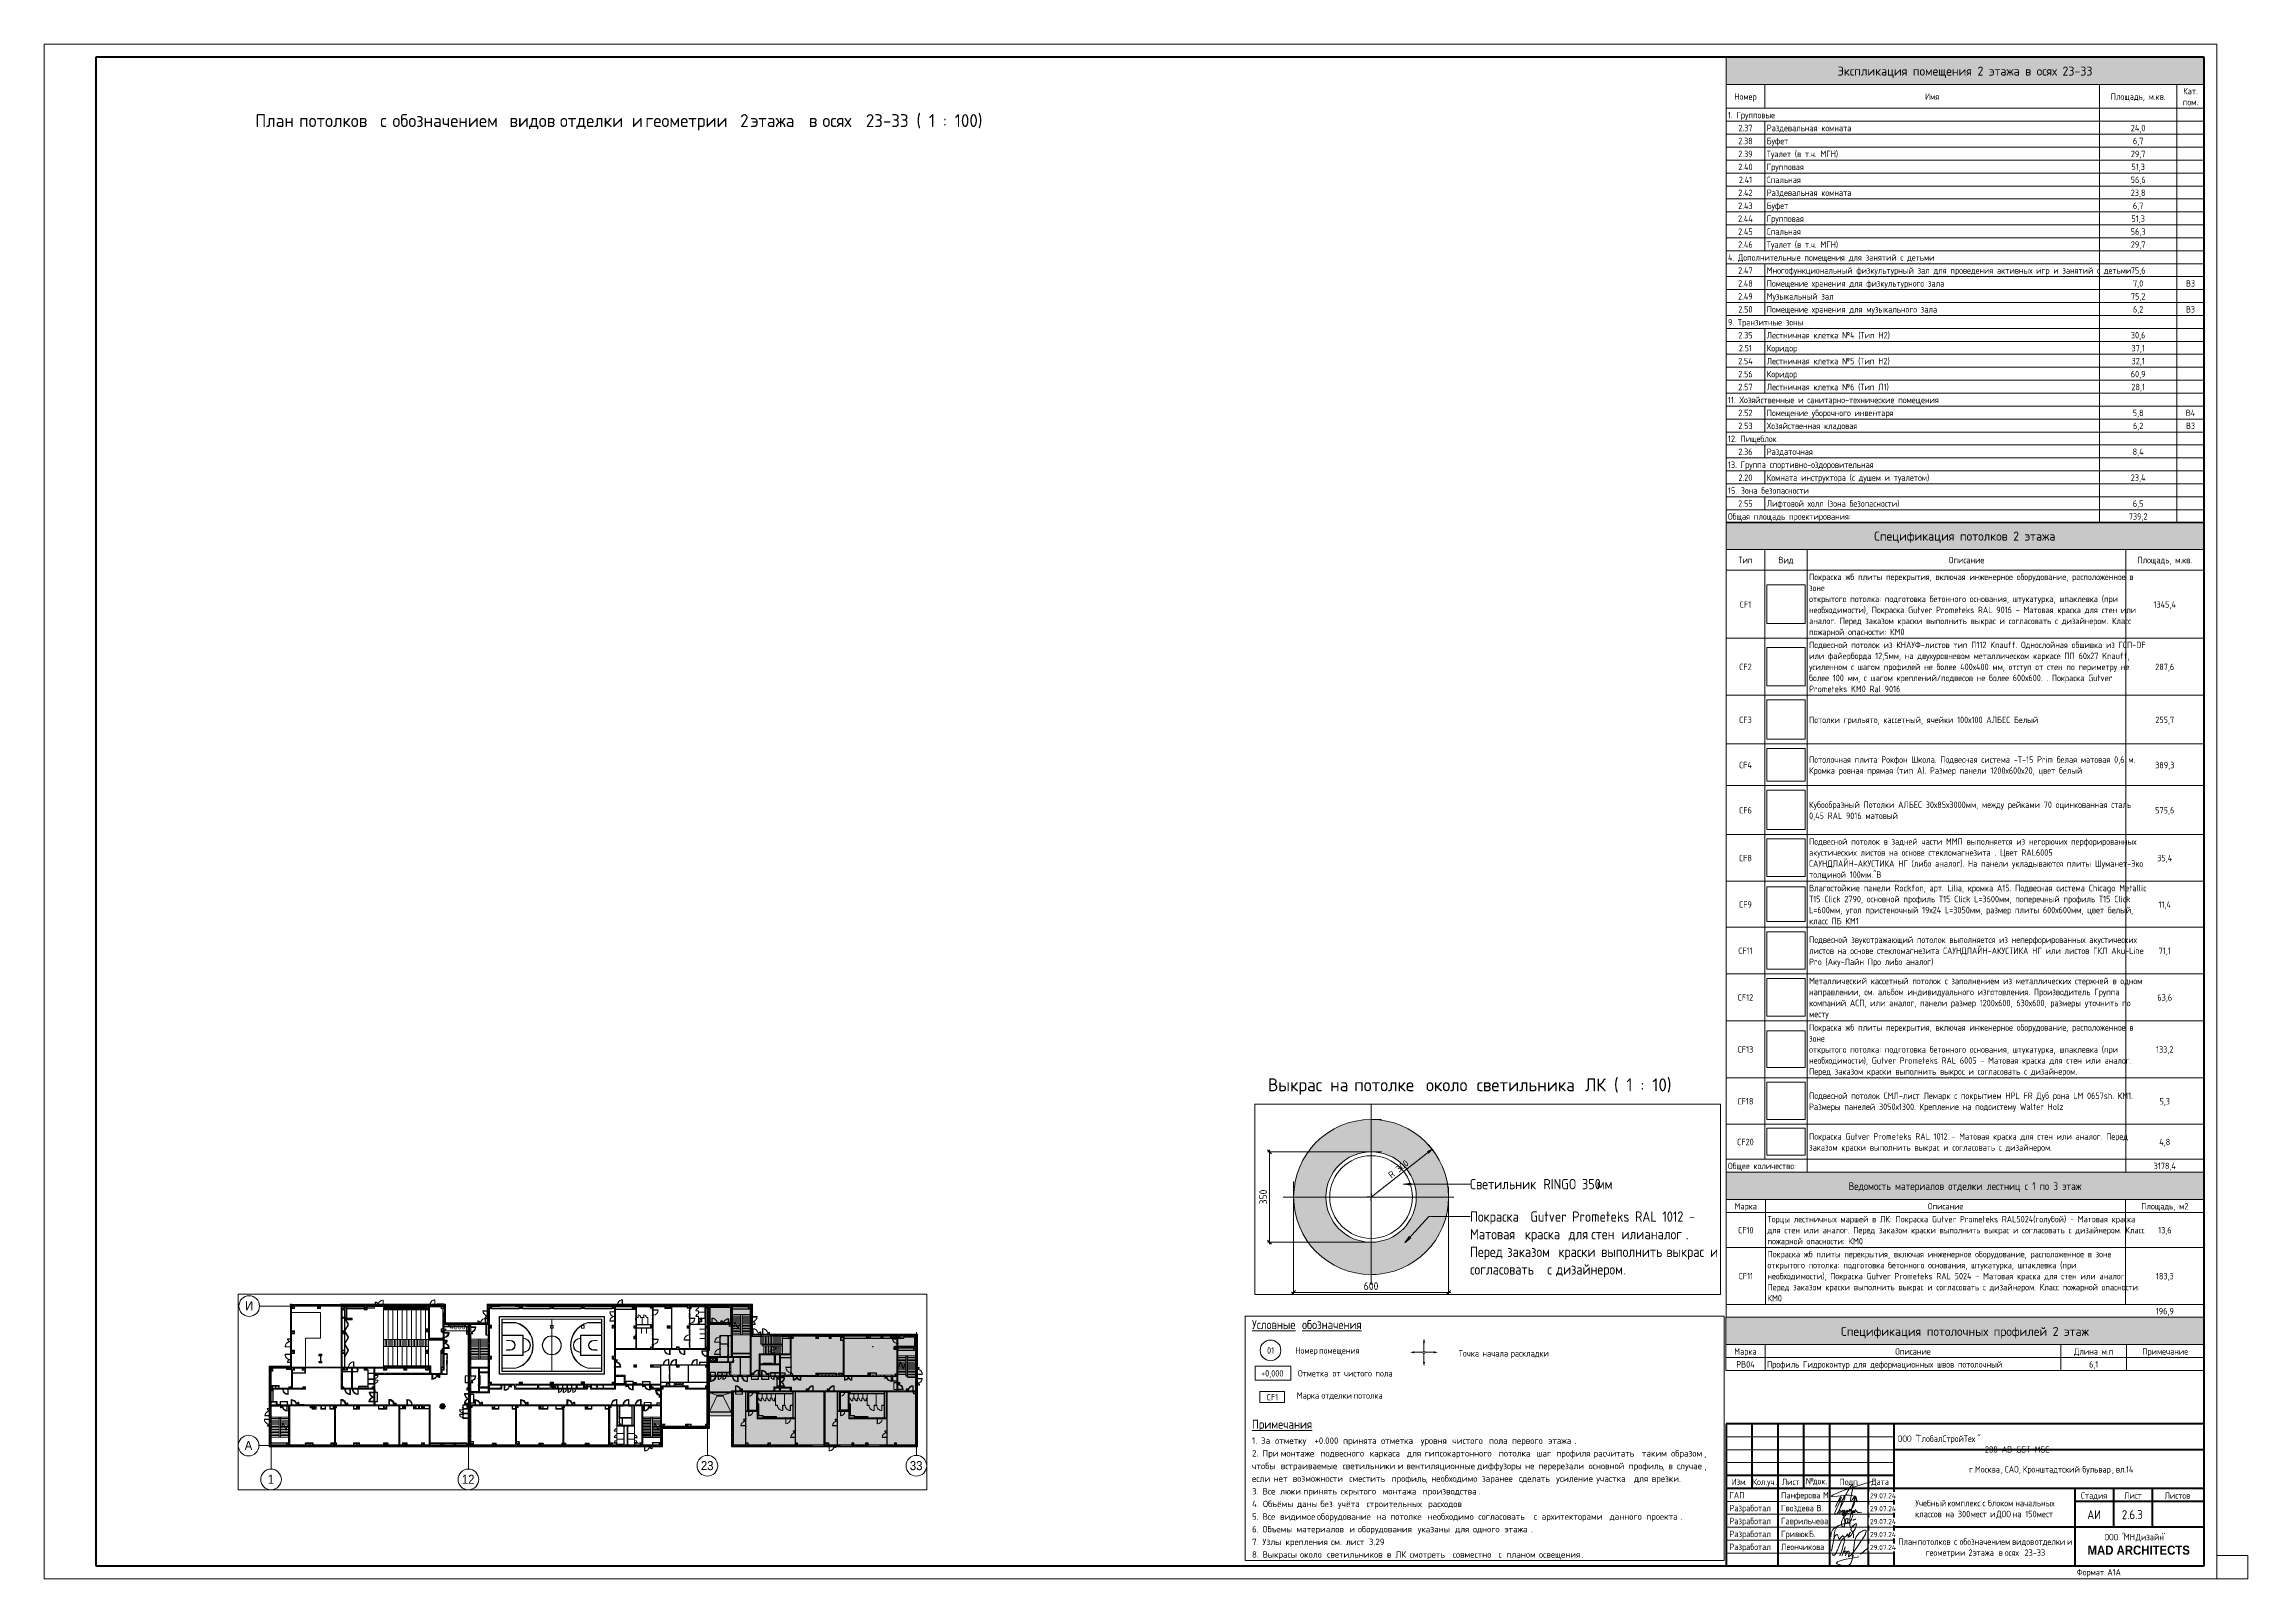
# Paper-space layout 'Layout1' of a CAD drawing. Header units: millimetres. Extents: x -841 to 12, y 0 to 594.
# The model-space entities are those that its viewports show. They can reach past a viewport. Long polylines and large blocks are cut down to what shows.
import ezdxf

# ---------------------------------------------------------------- set-up
doc = ezdxf.new("R2010")
doc.units = ezdxf.units.MM
for name, pattern in [('200_ШТРИХ__ш1_п0_6_', [160, 100, -60]), ('ADSK_Штрих_ш2 п1', [300, 200, -100]), ('Осевая', [3175, 635, -476.25, 1587.5, -476.25])]:
    doc.linetypes.add(name, pattern=pattern)
for name, color, linetype, lineweight in [('A-ANNO-DIMS', 7, 'Continuous', 9), ('A-ANNO-DIMS-10', 7, 'Continuous', 9), ('A-ANNO-DIMS-500', 7, 'Continuous', 9), ('A-ANNO-NOTE', 7, 'Continuous', 9), ('A-DETL', 7, 'Continuous', 9), ('A-DETL-1', 7, 'ADSK_Штрих_ш2 п1', 9), ('A-DETL-MBND', 7, '200_ШТРИХ__ш1_п0_6_', 9), ('A-DOOR', 7, 'Continuous', 5), ('A-GENM', 7, 'Continuous', 5), ('A-GLAZ-2', 7, 'Continuous', 5), ('A-GLAZ-CURT-2', 7, 'Continuous', 5), ('A-GLAZ-CWMG-2', 7, 'Continuous', 5), ('A-WALL', 7, 'Continuous', 9), ('A-WALL-4', 7, 'Continuous', 5), ('G-ANNO-LEGN', 7, 'Continuous', 9), ('G-ANNO-SCHD', 7, 'Continuous', 9), ('G-ANNO-TEXT', 7, 'Continuous', 9), ('G-ANNO-TTLB', 7, 'Continuous', 9), ('I-WALL-3', 7, 'Continuous', 5), ('S-COLS-1', 7, 'Continuous', 5), ('S-STRS-2', 7, 'Continuous', 5), ('S-STRS-MBND-1', 7, 'Continuous', 5), ('Оси', 7, 'Continuous', 9), ('Оси-1', 7, 'Continuous', 20), ('Оси-2', 7, 'Осевая', 9)]:
    doc.layers.add(name, color=color, linetype=linetype, lineweight=lineweight)
for name, color, linetype, lineweight, true_color in [('A-DETL-2', 7, 'Continuous', 5, 0x737373), ('A-DETL-GENF-3', 7, 'Continuous', 5, 0xe2e2e2), ('A-DETL-GENF-4', 7, 'Continuous', 5, 0xb7b7b7), ('A-DETL-GENF-5', 7, 'Continuous', 5, 0xaaaaaa), ('A-DETL-GENF-6', 1, 'Continuous', 9, 0xff0000), ('A-DETL-GENF-7', 7, 'Continuous', 9, 0xf2dc97), ('A-DOOR-1', 7, 'Continuous', 5, 0xb7b7b7), ('A-DOOR-2', 7, 'Continuous', 5, 0xe2e2e2), ('A-DOOR-3', 7, 'Continuous', 5, 0xaaaaaa), ('A-DOOR-4', 7, 'Continuous', 5, 0x737373), ('A-DOOR-FRAM-1', 7, 'Continuous', 5, 0xe2e2e2), ('A-DOOR-FRAM-2', 7, 'Continuous', 5, 0xb7b7b7), ('A-DOOR-FRAM-3', 7, 'Continuous', 5, 0xaaaaaa), ('A-FLOR-2', 7, 'Continuous', 5, 0xaaaaaa), ('A-FLOR-3', 7, 'Continuous', 5, 0xb7b7b7), ('A-GENM-1', 7, 'Continuous', 5, 0x737373), ('A-GENM-2', 7, 'Continuous', 5, 0xe2ddcd), ('A-GLAZ-1', 7, 'Continuous', 5, 0x737373), ('A-GLAZ-CURT-3', 7, 'Continuous', 5, 0x737373), ('A-GLAZ-CWMG-3', 7, 'Continuous', 5, 0x383e42), ('A-GLAZ-CWMG-4', 7, 'Continuous', 5, 0x737373), ('A-ROOF-1', 7, 'Continuous', 5, 0x737373), ('A-WALL-5', 7, 'Continuous', 5, 0x737373), ('A-WALL-6', 7, 'Continuous', 9, 0x737373), ('A-WALL-PATT-1', 7, 'Continuous', 5, 0x787878), ('I-WALL-1', 7, 'Continuous', 5, 0xe7e7e7), ('I-WALL-2', 7, 'Continuous', 9, 0xe7e7e7), ('I-WALL-4', 7, 'Continuous', 5, 0x737373), ('I-WALL-5', 7, 'Continuous', 5, 0x787878), ('M-EQPM-1', 7, 'Continuous', 5, 0x737373), ('S-COLS-2', 7, 'Continuous', 5, 0x737373), ('S-STRS-3', 7, 'Continuous', 5, 0x737373), ('S-STRS-MBND-2', 7, 'Continuous', 5, 0x737373)]:
    doc.layers.add(name, color=color, linetype=linetype, lineweight=lineweight, true_color=true_color)
doc.layers.add('A-DETL-GENF-2', color=7, linetype='Continuous', lineweight=9, true_color=0xc0c0c0, transparency=0.4)
doc.layers.add('G-ANNO-NPLT', color=7, linetype='Continuous', plot=False)
doc.styles.add('Arial_1', font='arial.ttf', dxfattribs={"width": 0.9, "height": 1750})
doc.styles.add('Arial_B', font='', dxfattribs={"width": 0.9, "height": 3.5})
doc.styles.add('GOST Common_10', font='GOST_Common.ttf', dxfattribs={"width": 0.9, "height": 3})
doc.styles.add('GOST Common_4', font='GOST_Common.ttf', dxfattribs={"width": 0.9, "height": 3.5})
doc.styles.add('GOST Common_5', font='GOST_Common.ttf', dxfattribs={"width": 0.9, "height": 2.5})
doc.styles.add('GOST Common_6', font='GOST_Common.ttf', dxfattribs={"width": 0.9, "height": 40})
doc.styles.add('GOST Common_7', font='GOST_Common.ttf', dxfattribs={"height": 5})
doc.styles.add('GOST Common_8', font='GOST_Common.ttf', dxfattribs={"height": 3.5})
doc.styles.add('GOST Common_9', font='GOST_Common.ttf', dxfattribs={"width": 0.9, "height": 2})
doc.styles.add('ISOCPEUR_3', font='isocpeur.ttf', dxfattribs={"width": 0.9, "height": 1000})
doc.styles.add('ISOCPEUR_4', font='isocpeur.ttf', dxfattribs={"width": 0.9, "height": 2.5})
doc.styles.add('ISOCPEUR_5', font='isocpeur.ttf', dxfattribs={"height": 2.5})
doc.styles.add('ISOCPEUR_6', font='isocpeur.ttf', dxfattribs={"width": 0.9, "height": 30})
doc.styles.add('ISOCPEUR_7', font='isocpeur.ttf', dxfattribs={"height": 25})
doc.styles.get('Arial_B').set_extended_font_data('Arial', bold=True)
doc.dimstyles.new('ISO-2_0_0_9К_Средний_округл2_1', dxfattribs={"dimscale": 304.8, "dimtxt": 995.981176, "dimasz": 2.46063, "dimexe": 1.968504, "dimexo": 0, "dimgap": 0, "dimtad": 1, "dimdec": 0, "dimrnd": 10, "dimzin": 0, "dimdsep": 46, "dimtxsty": 'ISOCPEUR_3', "dimblk1": 'OBLIQUE', "dimblk2": 'OBLIQUE', "dimsah": 1, "dimcen": 0.09, "dimdle": 1.968504, "dimazin": 0, "dimtfac": 1, "dimtdec": 4, "dimtix": 1, "dimtmove": 0, "dimatfit": 3, "dimfxl": 1, "dimtvp": 1, "dimtolj": 1, "dimtzin": 0, "dimarcsym": 2})
doc.dimstyles.new('ISO-2_5_1_0K_БОЛЬШОЙ', dxfattribs={"dimscale": 304.8, "dimtxt": 24.899529, "dimasz": 0.065617, "dimexe": 0.07874, "dimexo": 0, "dimgap": 0, "dimtad": 1, "dimjust": 3, "dimdec": 0, "dimzin": 0, "dimdsep": 46, "dimtxsty": 'ISOCPEUR_7', "dimsah": 1, "dimcen": 0.09, "dimazin": 0, "dimtfac": 1, "dimtdec": 4, "dimtix": 1, "dimtmove": 0, "dimatfit": 2, "dimfxl": 1, "dimtvp": 1, "dimtolj": 1, "dimtzin": 0, "dimarcsym": 2})
doc.dimstyles.new('ISO-3_0', dxfattribs={"dimscale": 304.8, "dimtxt": 29.879435, "dimasz": 0.049213, "dimexe": 0.026247, "dimexo": 0, "dimgap": 0, "dimtad": 1, "dimdec": 0, "dimrnd": 10, "dimzin": 0, "dimdsep": 46, "dimtxsty": 'ISOCPEUR_6', "dimblk1": 'OBLIQUE', "dimblk2": 'OBLIQUE', "dimsah": 1, "dimcen": 0.09, "dimdle": 0.026247, "dimazin": 0, "dimtfac": 1, "dimtdec": 4, "dimtix": 1, "dimtmove": 0, "dimatfit": 3, "dimfxl": 1, "dimtvp": 1, "dimtolj": 1, "dimtzin": 0, "dimarcsym": 2})
picture_1 = doc.add_image_def('image1.png', size_in_pixel=(177, 123))
picture_2 = doc.add_image_def('image2.jpg', size_in_pixel=(98, 95))
picture_3 = doc.add_image_def('image3.jpg', size_in_pixel=(93, 88))
picture_4 = doc.add_image_def('image4.jpg', size_in_pixel=(94, 92))
picture_5 = doc.add_image_def('image5.jpg', size_in_pixel=(93, 90))
picture_6 = doc.add_image_def('image6.png', size_in_pixel=(217, 195))
picture_7 = doc.add_image_def('image7.jpg', size_in_pixel=(91, 89))
picture_8 = doc.add_image_def('image8.jpg', size_in_pixel=(91, 93))
picture_9 = doc.add_image_def('image9.jpg', size_in_pixel=(101, 86))
picture_10 = doc.add_image_def('image10.jpg', size_in_pixel=(84, 86))
picture_11 = doc.add_image_def('image11.jpg', size_in_pixel=(90, 90))
picture_12 = doc.add_image_def('image12.jpg', size_in_pixel=(90, 90))
pattern_1 = [(45, (148228.23, 0), (-353.5534, 353.5534), []), (135, (148228.23, 0), (-353.5534, -353.5534), [])]
pattern_2 = [(45, (148228.23, 0), (-285.1231, 285.1231), []), (45, (148513.35, 0), (-285.1231, 285.1231), [504.031, -100.806, 16.764, -84.042])]
pattern_3 = [(135, (148228.23, 0), (-176.7767, -176.7767), [])]
pattern_4 = [(135, (148228.23, 0), (-353.5534, -353.5534), [])]
pattern_5 = [(45, (148228.23, 0), (-176.7767, 176.7767), [])]
pattern_6 = [(135, (1826.41, 164.685), (-14.14214, -14.14214), []), (225, (1826.41, 164.685), (14.14214, -14.14214), [])]
pattern_7 = [(45, (-296.384, 164.685), (-14.1421, 14.1421), []), (135, (-296.384, 164.685), (-14.1421, -14.1421), [])]
pattern_8 = [(135, (1751.41, 164.685), (-14.14214, -14.14214), []), (225, (1751.41, 164.685), (14.14214, -14.14214), [])]
pattern_9 = [(45, (-371.384, 164.685), (-14.1421, 14.1421), []), (135, (-371.384, 164.685), (-14.1421, -14.1421), [])]
pattern_10 = [(135, (1576.41, 164.685), (-14.14214, -14.14214), []), (225, (1576.41, 164.685), (14.14214, -14.14214), [])]
pattern_11 = [(45, (-546.384, 164.685), (-14.1421, 14.1421), []), (135, (-546.384, 164.685), (-14.1421, -14.1421), [])]
pattern_12 = [(135, (148228.23, 0), (-377.1708, -377.1708), [533.4, -88.9, 17.78, -88.9]), (135, (148228.23, 376.94), (-377.1708, -377.1708), []), (50, (148228.23, 0), (637.6445, -55.7866), [66.675, -733.425]), (355, (148228.2, 0), (-123.3494, 668.6992), [53.34, -586.74]), (100.451, (148281.37, -4.65), (514.299, 612.908), [56.665, -623.315]), (46.184, (148228.2, 177.8), (948.7764, -147.1497), [100.012, -1100.137]), (96.636, (148307.3, 165.5), (830.909, 865.997), [84.998, -934.973]), (351.184, (148228.2, 177.8), (830.918, 865.988), [80.01, -880.11]), (21, (148317.13, 133.35), (530.6506, -357.9283), [66.675, -733.425]), (326, (148317.1, 133.35), (216.308, 644.6585), [53.34, -586.74]), (71.451, (148361.35, 103.5), (746.9596, 286.7243), [56.665, -623.315]), (37.5, (148228.23, 0), (10.81053, 295.9426), [16.764, -562.864, 16.764, -578.866, -588.962]), (37.5, (148228.23, 0), (10.81053, 295.9426), [-1175.258, 16.764, -572.198]), (7.5, (148228.23, 0), (233.86916, 350.63175), [16.764, -322.834, 16.764, -549.529, -224.472]), (7.5, (148228.23, 0), (233.86916, 350.63175), [-905.891, 16.764, -207.708]), (327.5, (148029.98, 0), (474.5678, -20.0513), [16.764, -205.486, 16.764, -676.656, -920.115]), (327.5, (148029.98, 0), (474.5678, -20.0513), [-915.67, 16.764, -903.351]), (317.5, (147941.1, 0), (518.4522, 88.9934), [16.764, -272.161, 16.764, -443.738, -653.415]), (317.5, (147941.1, 0), (518.4522, 88.9934), [-749.427, 16.764, -636.651])]
pattern_13 = [(135, (1751.41, 174.685), (-14.14214, -14.14214), []), (225, (1751.41, 174.685), (14.14214, -14.14214), [])]
pattern_14 = [(45, (-371.384, 174.685), (-14.1421, 14.1421), []), (135, (-371.384, 174.685), (-14.1421, -14.1421), [])]
pattern_15 = [(135, (1751.41, 104.685), (-14.14214, -14.14214), []), (225, (1751.41, 104.685), (14.14214, -14.14214), [])]
pattern_16 = [(45, (-371.384, 104.685), (-14.1421, 14.1421), []), (135, (-371.384, 104.685), (-14.1421, -14.1421), [])]
pattern_17 = [(135, (1951.41, 164.685), (-14.14214, -14.14214), []), (225, (1951.41, 164.685), (14.14214, -14.14214), [])]
pattern_18 = [(45, (-171.384, 164.685), (-14.1421, 14.1421), []), (135, (-171.384, 164.685), (-14.1421, -14.1421), [])]
pattern_19 = [(45, (148228.2, 0), (-530.33, 530.33), []), (135, (148228.2, 0), (-530.33, -530.33), [])]

psp = doc.layouts.get("Layout1")

# ---------------------------------------------------------------- texts
at = {"layer": 'G-ANNO-SCHD', "line_spacing_factor": 1.022761}
for s, insert, char_height, width, attachment_point, style in [('Экспликация помещения 2 этажа в осях 23-33', (-97.48, 585.3), 3.5, 119.6956, 2, 'GOST Common_8'), ('Номер', (-182.49, 574.92), 2.5, 9.896, 2, 'GOST Common_5'), ('Имя', (-110.24, 574.92), 2.5, 6.1548, 2, 'GOST Common_5'), ('Площадь, м.кв.', (-30.49, 574.92), 2.5, 23.8349, 2, 'GOST Common_5'), ('Кат.\\Pпом.', (-10.23, 577.05), 2.5, 7.5125, 2, 'GOST Common_5'), ('1. Групповые', (-189.24, 567.77), 2.5, 20.2144, 1, 'GOST Common_5'), ('2.38', (-182.49, 557.75), 2.5, 6.4264, 2, 'GOST Common_5'), ('2.37', (-182.49, 562.76), 2.5, 6.4264, 2, 'GOST Common_5'), ('Раздевальная комната', (-174.24, 562.76), 2.5, 38.7996, 1, 'GOST Common_5'), ('Буфет', (-174.24, 557.75), 2.5, 10.7106, 1, 'GOST Common_5'), ('24,0', (-30.49, 562.76), 2.5, 6.8186, 2, 'GOST Common_5'), ('6,7', (-30.49, 557.75), 2.5, 4.6765, 2, 'GOST Common_5'), ('2.39', (-182.49, 552.74), 2.5, 6.4264, 2, 'GOST Common_5'), ('2.40', (-182.49, 547.73), 2.5, 6.6979, 2, 'GOST Common_5'), ('Туалет (в т.ч. МГН)', (-174.24, 552.74), 2.5, 31.4983, 1, 'GOST Common_5'), ('Групповая', (-174.24, 547.73), 2.5, 17.1068, 1, 'GOST Common_5'), ('29,7', (-30.49, 552.74), 2.5, 6.5471, 2, 'GOST Common_5'), ('51,3', (-30.49, 547.73), 2.5, 6.0341, 2, 'GOST Common_5'), ('2.42', (-182.49, 537.71), 2.5, 6.6979, 2, 'GOST Common_5'), ('2.41', (-182.49, 542.72), 2.5, 6.185, 2, 'GOST Common_5'), ('Спальная', (-174.24, 542.72), 2.5, 15.5078, 1, 'GOST Common_5'), ('Раздевальная комната', (-174.24, 537.71), 2.5, 38.7996, 1, 'GOST Common_5'), ('23,8', (-30.49, 537.71), 2.5, 6.5471, 2, 'GOST Common_5'), ('56,6', (-30.49, 542.72), 2.5, 6.5471, 2, 'GOST Common_5'), ('2.43', (-182.49, 532.69), 2.5, 6.6979, 2, 'GOST Common_5'), ('Буфет', (-174.24, 532.69), 2.5, 10.7106, 1, 'GOST Common_5'), ('6,7', (-30.49, 532.69), 2.5, 4.6765, 2, 'GOST Common_5'), ('2.44', (-182.49, 527.68), 2.5, 6.9694, 2, 'GOST Common_5'), ('2.45', (-182.49, 522.67), 2.5, 6.6979, 2, 'GOST Common_5'), ('Спальная', (-174.24, 522.67), 2.5, 15.5078, 1, 'GOST Common_5'), ('Групповая', (-174.24, 527.68), 2.5, 17.1068, 1, 'GOST Common_5'), ('56,3', (-30.49, 522.67), 2.5, 6.5471, 2, 'GOST Common_5'), ('51,3', (-30.49, 527.68), 2.5, 6.0341, 2, 'GOST Common_5'), ('4. Дополнительные помещения для занятий с детьми', (-189.24, 512.65), 2.5, 87.103, 1, 'GOST Common_5'), ('2.46', (-182.49, 517.66), 2.5, 6.6979, 2, 'GOST Common_5'), ('Туалет (в т.ч. МГН)', (-174.24, 517.66), 2.5, 31.4983, 1, 'GOST Common_5'), ('29,7', (-30.49, 517.66), 2.5, 6.5471, 2, 'GOST Common_5'), ('2.47', (-182.49, 507.64), 2.5, 6.6979, 2, 'GOST Common_5'), ('Многофункциональный физкультурный зал для проведения активных игр и занятий с детьми', (-174.24, 507.64), 2.5, 153.4183, 1, 'GOST Common_5'), ('75,6', (-30.49, 507.64), 2.5, 6.5471, 2, 'GOST Common_5'), ('2.48', (-182.49, 502.62), 2.5, 6.6979, 2, 'GOST Common_5'), ('2.49', (-182.49, 497.61), 2.5, 6.6979, 2, 'GOST Common_5'), ('Музыкальный зал', (-174.24, 497.61), 2.5, 28.5114, 1, 'GOST Common_5'), ('Помещение хранения для физкультурного зала', (-174.24, 502.62), 2.5, 77.8405, 1, 'GOST Common_5'), ('75,2', (-30.49, 497.61), 2.5, 6.5471, 2, 'GOST Common_5'), ('7,0', (-30.49, 502.62), 2.5, 4.6765, 2, 'GOST Common_5'), ('В3', (-10.23, 502.62), 2.5, 4.0127, 2, 'GOST Common_5'), ('9. Транзитные зоны', (-189.24, 487.59), 2.5, 32.1318, 1, 'GOST Common_5'), ('2.50', (-182.49, 492.6), 2.5, 6.4264, 2, 'GOST Common_5'), ('Помещение хранения для музыкального зала', (-174.24, 492.6), 2.5, 73.8278, 1, 'GOST Common_5'), ('6,2', (-30.49, 492.6), 2.5, 4.6765, 2, 'GOST Common_5'), ('В3', (-10.23, 492.6), 2.5, 4.0127, 2, 'GOST Common_5'), ('2.35', (-182.49, 482.58), 2.5, 6.4264, 2, 'GOST Common_5'), ('Лестничная клетка №4 (Тип Н2)', (-174.24, 482.58), 2.5, 52.7686, 1, 'GOST Common_5'), ('30,6', (-30.49, 482.58), 2.5, 6.5471, 2, 'GOST Common_5'), ('2.54', (-182.49, 472.56), 2.5, 6.6979, 2, 'GOST Common_5'), ('2.51', (-182.49, 477.57), 2.5, 5.9135, 2, 'GOST Common_5'), ('Лестничная клетка №5 (Тип Н2)', (-174.24, 472.56), 2.5, 52.4971, 1, 'GOST Common_5'), ('Коридор', (-174.24, 477.57), 2.5, 13.3656, 1, 'GOST Common_5'), ('37,1', (-30.49, 477.57), 2.5, 6.0341, 2, 'GOST Common_5'), ('32,1', (-30.49, 472.56), 2.5, 6.0341, 2, 'GOST Common_5'), ('2.56', (-182.49, 467.54), 2.5, 6.4264, 2, 'GOST Common_5'), ('2.57', (-182.49, 462.53), 2.5, 6.4264, 2, 'GOST Common_5'), ('Лестничная клетка №6 (Тип Л1)', (-174.24, 462.53), 2.5, 51.9842, 1, 'GOST Common_5'), ('Коридор', (-174.24, 467.54), 2.5, 13.3656, 1, 'GOST Common_5'), ('60,9', (-30.49, 467.54), 2.5, 6.5471, 2, 'GOST Common_5'), ('28,1', (-30.49, 462.53), 2.5, 6.0341, 2, 'GOST Common_5'), ('11. Хозяйственные и санитарно-технические помещения', (-189.24, 457.52), 2.5, 92.8052, 1, 'GOST Common_5'), ('2.52', (-182.49, 452.51), 2.5, 6.4264, 2, 'GOST Common_5'), ('Помещение уборочного инвентаря', (-174.24, 452.51), 2.5, 56.4193, 1, 'GOST Common_5'), ('5,8', (-30.49, 452.51), 2.5, 4.6765, 2, 'GOST Common_5'), ('В4', (-10.23, 452.51), 2.5, 4.2842, 2, 'GOST Common_5'), ('2.53', (-182.49, 447.5), 2.5, 6.4264, 2, 'GOST Common_5'), ('Хозяйственная кладовая', (-174.24, 447.5), 2.5, 41.7563, 1, 'GOST Common_5'), ('6,2', (-30.49, 447.5), 2.5, 4.6765, 2, 'GOST Common_5'), ('В3', (-10.23, 447.5), 2.5, 4.0127, 2, 'GOST Common_5'), ('12. Пищеблок', (-189.24, 442.49), 2.5, 21.029, 1, 'GOST Common_5'), ('2.36', (-182.49, 437.48), 2.5, 6.4264, 2, 'GOST Common_5'), ('Раздаточная', (-174.24, 437.48), 2.5, 22.085, 1, 'GOST Common_5'), ('8,4', (-30.49, 437.48), 2.5, 4.948, 2, 'GOST Common_5'), ('13. Группа спортивно-оздоровительная', (-189.24, 432.46), 2.5, 65.1688, 1, 'GOST Common_5'), ('2.20', (-182.49, 427.45), 2.5, 6.4264, 2, 'GOST Common_5'), ('Комната инструктора (с душем и туалетом)', (-174.24, 427.45), 2.5, 73.5261, 1, 'GOST Common_5'), ('23,4', (-30.49, 427.45), 2.5, 6.8186, 2, 'GOST Common_5'), ('15. Зона безопасности', (-189.24, 422.44), 2.5, 36.4764, 1, 'GOST Common_5'), ('Общая площадь проектирования:', (-189.24, 412.42), 2.5, 54.5789, 1, 'GOST Common_5'), ('2.55', (-182.49, 417.43), 2.5, 6.4264, 2, 'GOST Common_5'), ('Лифтовой холл (зона безопасности)', (-174.24, 417.43), 2.5, 59.0743, 1, 'GOST Common_5'), ('739,2', (-30.49, 412.42), 2.5, 8.4176, 2, 'GOST Common_5'), ('6,5', (-30.49, 417.43), 2.5, 4.6765, 2, 'GOST Common_5'), ('Спецификация потолков 2 этажа', (-97.6, 405.32), 3.5, 86.6674, 2, 'GOST Common_8'), ('Тип', (-182.5, 395.56), 2.5, 5.8833, 2, 'GOST Common_5'), ('Вид', (-166.8, 395.56), 2.5, 5.8833, 2, 'GOST Common_5'), ('Описание', (-96.9, 395.56), 2.5, 15.2664, 2, 'GOST Common_5'), ('Площадь, м.кв.', (-20.2, 395.56), 2.5, 23.8349, 2, 'GOST Common_5'), ('Покраска жб плиты перекрытия, включая инженерное оборудование, расположенное в\\Pзоне\\Pоткрытого потолка: подготовка бетонного основания, штукатурка, шпаклевка (при\\Pнеобходимости), Покраска Gutver Prometeks RAL 9016 - Матовая краска для стен или\\Pаналог. Перед заказом краски выполнить выкрас и согласовать с дизайнером. Класс\\Pпожарной опасности: КМ0', (-157.85, 389.05), 2.5, 141.4405, 1, 'GOST Common_5'), ('CF1', (-182.5, 378.39), 2.5, 5.0989, 2, 'GOST Common_5'), ('1345,4', (-20.2, 378.39), 2.5, 10.3184, 2, 'GOST Common_5'), ('Подвесной потолок из КНАУФ-листов тип П112 Knauff. Однослойная обшивка из ГСП-DF\\Pили файерборда 12,5мм, на двухуровневом металлическом каркасе ПП 60х27 Knauff,\\Pусиленном с шагом профилей не более 400х400 мм, отступ от стен по периметру не\\Pболее 100 мм, с шагом креплений/подвесов не более 600х600. . Покраска Gutver\\PPrometeks KM0 Ral 9016', (-157.85, 362.73), 2.5, 143.2809, 1, 'GOST Common_5'), ('CF2', (-182.5, 354.21), 2.5, 5.6118, 2, 'GOST Common_5'), ('287,6', (-20.2, 354.21), 2.5, 8.4176, 2, 'GOST Common_5'), ('CF3', (-182.5, 333.72), 2.5, 5.6118, 2, 'GOST Common_5'), ('Потолки грильято, кассетный, ячейки 100х100 АЛБЕС Белый', (-157.85, 333.72), 2.5, 97.9644, 1, 'GOST Common_5'), ('255,7', (-20.2, 333.72), 2.5, 8.4176, 2, 'GOST Common_5'), ('CF4', (-182.5, 316.22), 2.5, 5.8833, 2, 'GOST Common_5'), ('Потолочная плита Рокфон Школа. Подвесная система -Т-15 Prim белая матовая 0,6 м.\\PКромка ровная прямая (тип А). Размер панели 1200х600х20, цвет белый', (-157.85, 318.35), 2.5, 142.1947, 1, 'GOST Common_5'), ('389,3', (-20.2, 316.22), 2.5, 8.4176, 2, 'GOST Common_5'), ('CF6', (-182.5, 298.74), 2.5, 5.6118, 2, 'GOST Common_5'), ('Кубообразный Потолки АЛБЕС 30х85х3000мм, между рейками 70 оцинкованная сталь\\P0,45 RAL 9016 матовый', (-157.85, 300.87), 2.5, 139.6302, 1, 'GOST Common_5'), ('575,6', (-20.2, 298.74), 2.5, 8.4176, 2, 'GOST Common_5'), ('Подвесной потолок в задней части ММП выполняется из негорючих перфорированных\\Pакустических листов на основе стекломагнезита . Цвет RAL6005\\PСАУНДЛАЙН-АКУСТИКА НГ (либо аналог). На панели укладываются плиты Шуманет-Эко\\Pтолщиной 100мм.^B', (-157.85, 286.61), 2.5, 145.5135, 1, 'GOST Common_5'), ('CF8', (-182.5, 280.22), 2.5, 5.6118, 2, 'GOST Common_5'), ('35,4', (-20.2, 280.22), 2.5, 6.8186, 2, 'GOST Common_5'), ('Влагостойкие панели Rockfon, арт. Lilia, кромка А15. Подвесная система Chicago Metallic\\PТ15 Click 2790, основной профиль Т15 Click L=3600мм, поперечный профиль Т15 Click\\PL=600мм, угол пристеночный 19х24 L=3050мм, размер плиты 600х600мм, цвет белый,\\Pкласс ПБ КМ1', (-157.85, 268.63), 2.5, 145.8454, 1, 'GOST Common_5'), ('CF9', (-182.5, 262.24), 2.5, 5.6118, 2, 'GOST Common_5'), ('11,4', (-20.2, 262.24), 2.5, 5.7928, 2, 'GOST Common_5'), ('Подвесной звукотражающий потолок выполняется из неперфорированных акустических\\Pлистов на основе стекломагнезита САУНДЛАЙН-АКУСТИКА НГ или листов ГКЛ Aku-Line\\PPro (Аку-Лайн Про либо аналог)', (-157.85, 248.61), 2.5, 145.4834, 1, 'GOST Common_5'), ('CF11', (-182.5, 244.35), 2.5, 6.4565, 2, 'GOST Common_5'), ('71,1', (-20.2, 244.35), 2.5, 5.5212, 2, 'GOST Common_5'), ('Металлический кассетный потолок с заполнением из металлических стержней в одном\\Pнаправлении, см. альбом индивидуального изготовления. Производитель Группа\\Pкомпаний АСП, или аналог, панели размер 1200х600, 630х600, размеры уточнить по\\Pместу', (-157.85, 232.66), 2.5, 143.6429, 1, 'GOST Common_5'), ('CF12', (-182.5, 226.27), 2.5, 6.9694, 2, 'GOST Common_5'), ('63,6', (-20.2, 226.27), 2.5, 6.5471, 2, 'GOST Common_5'), ('Покраска жб плиты перекрытия, включая инженерное оборудование, расположенное в\\Pзоне\\Pоткрытого потолка: подготовка бетонного основания, штукатурка, шпаклевка (при\\Pнеобходимости), Gutver Prometeks RAL 6005 - Матовая краска для стен или аналог.\\PПеред заказом краски выполнить выкрос и согласовать с дизайнером.', (-157.85, 214.67), 2.5, 141.3801, 1, 'GOST Common_5'), ('CF13', (-182.5, 206.15), 2.5, 6.9694, 2, 'GOST Common_5'), ('133,2', (-20.2, 206.15), 2.5, 7.9047, 2, 'GOST Common_5'), ('Подвесной потолок СМЛ-лист Лемарк с покрытием HPL FR Дуб рона LM 0657sh. КМ1.\\PРазмеры панелей 3050х1300. Крепление на подсистему Walter Holz', (-157.85, 188.24), 2.5, 136.5226, 1, 'GOST Common_5'), ('CF18', (-182.5, 186.11), 2.5, 6.9694, 2, 'GOST Common_5'), ('5,3', (-20.2, 186.11), 2.5, 4.6765, 2, 'GOST Common_5'), ('Покраска Gutver Prometeks RAL 1012 - Матовая краска для стен или аналог. Перед\\Pзаказом краски выполнить выкрас и согласовать с дизайнером.', (-157.85, 172.48), 2.5, 137.1562, 1, 'GOST Common_5'), ('CF20', (-182.5, 170.35), 2.5, 7.4823, 2, 'GOST Common_5'), ('4,8', (-20.2, 170.35), 2.5, 4.948, 2, 'GOST Common_5'), ('Общее количество:', (-189.25, 161.08), 2.5, 31.1966, 1, 'GOST Common_5'), ('3178,4', (-20.2, 161.08), 2.5, 10.0469, 2, 'GOST Common_5'), ('Марка', (-182.35, 145.49), 2.5, 10.4391, 2, 'GOST Common_5'), ('Ведомость материалов отделки лестниц с 1 по 3 этаж', (-97.5, 153.51), 3, 107.9577, 2, 'GOST Common_10'), ('Описание', (-105.01, 145.49), 2.5, 15.2664, 2, 'GOST Common_5'), ('Площадь, м2', (-20.16, 145.49), 2.5, 20.3351, 2, 'GOST Common_5'), ('Торцы лестничных маршей в ЛК: Покраска Gutver Prometeks RAL5024(голубой) - Матовая краска\\Pдля стен или аналог. Перед заказом краски выполнить выкрас и согласовать с дизайнером. Класс\\Pпожарной опасности: КМ0', (-173.95, 140.48), 2.5, 161.504, 1, 'GOST Common_5'), ('CF10', (-182.35, 136.21), 2.5, 6.9694, 2, 'GOST Common_5'), ('13,6', (-20.16, 136.21), 2.5, 6.0341, 2, 'GOST Common_5'), ('Покраска жб плиты перекрытия, включая инженерное оборудование, расположенное в зоне\\Pоткрытого потолка: подготовка бетонного основания, штукатурка, шпаклевка (при\\Pнеобходимости), Покраска Gutver Prometeks RAL 5024 - Матовая краска для стен или аналог.\\PПеред заказом краски выполнить выкрас и согласовать с дизайнером. Класс пожарной опасности:\\PКМ0', (-173.95, 126.94), 2.5, 161.8057, 1, 'GOST Common_5'), ('CF11', (-182.35, 118.42), 2.5, 6.4565, 2, 'GOST Common_5'), ('183,3', (-20.16, 118.42), 2.5, 7.9047, 2, 'GOST Common_5'), ('196,9', (-20.16, 104.88), 2.5, 7.9047, 2, 'GOST Common_5'), ('Спецификация потолочных профилей 2 этаж', (-97.56, 97.54), 3.5, 115.5565, 2, 'GOST Common_8'), ('Марка', (-182.48, 89.29), 2.5, 10.4391, 2, 'GOST Common_5'), ('Описание', (-117.66, 89.29), 2.5, 15.2664, 2, 'GOST Common_5'), ('Длина м.п', (-47.71, 89.29), 2.5, 15.9302, 2, 'GOST Common_5'), ('Примечание', (-20.04, 89.29), 2.5, 19.5205, 2, 'GOST Common_5'), ('PB04', (-182.48, 84.28), 2.5, 8.297, 2, 'GOST Common_5'), ('Профиль Гидроконтур для деформационных швов потолочный', (-174.16, 84.28), 2.5, 100.6798, 1, 'GOST Common_5'), ('6,1', (-47.71, 84.28), 2.5, 4.1636, 2, 'GOST Common_5')]:
    psp.add_mtext(s, dxfattribs=dict(at, insert=insert, char_height=char_height, width=width, attachment_point=attachment_point, style=style))
at = {"layer": 'G-ANNO-TTLB', "attachment_point": 1}
for s, insert, char_height, width, style in [('План', (-759.22, 566.89), 5, 18.4388, 'GOST Common_7'), ('\\fGOST Common|b0|i0|c204|p34|; ', (-744.01, 566.89), 5, 2.0844, 'GOST Common_7'), ('потолков', (-742.29, 566.89), 5, 35.9156, 'GOST Common_7'), ('\\fGOST Common|b0|i0|c204|p34|; ', (-712.65, 566.89), 5, 2.0844, 'GOST Common_7'), ('\\fGOST Common|b0|i0|c204|p34|;с', (-710.93, 566.89), 5, 3.6878, 'GOST Common_7'), ('\\fGOST Common|b0|i0|c204|p34|; ', (-707.89, 566.89), 5, 2.0844, 'GOST Common_7'), ('обозначением', (-706.17, 566.89), 5, 52.751, 'GOST Common_7'), ('\\fGOST Common|b0|i0|c204|p34|; ', (-662.65, 566.89), 5, 2.0844, 'GOST Common_7'), ('видов', (-660.93, 566.89), 5, 21.6456, 'GOST Common_7'), ('\\fGOST Common|b0|i0|c204|p34|; ', (-643.07, 566.89), 5, 2.0844, 'GOST Common_7'), ('отделки', (-641.35, 566.89), 5, 31.5865, 'GOST Common_7'), ('\\fGOST Common|b0|i0|c204|p34|; ', (-615.29, 566.89), 5, 2.0844, 'GOST Common_7'), ('\\fGOST Common|b0|i0|c204|p34|;и', (-613.57, 566.89), 5, 4.3291, 'GOST Common_7'), ('\\fGOST Common|b0|i0|c204|p34|; ', (-610, 566.89), 5, 2.0844, 'GOST Common_7'), ('геометрии', (-608.28, 566.89), 5, 40.8059, 'GOST Common_7'), (' 2 ', (-574.61, 566.89), 5, 8.4979, 'GOST Common_7'), ('этажа', (-567.6, 566.89), 5, 25.2532, 'GOST Common_7'), ('\\fGOST Common|b0|i0|c204|p34|; ', (-546.76, 566.89), 5, 2.0844, 'GOST Common_7'), ('\\fGOST Common|b0|i0|c204|p34|;в', (-545.04, 566.89), 5, 4.3291, 'GOST Common_7'), ('\\fGOST Common|b0|i0|c204|p34|; ', (-541.47, 566.89), 5, 2.0844, 'GOST Common_7'), ('осях', (-539.75, 566.89), 5, 16.6751, 'GOST Common_7'), (' 23-33 ( 1 : 100)', (-525.99, 566.89), 5, 53.7932, 'GOST Common_7'), ('Выкрас', (-367.31, 193.72), 5, 27.097, 'GOST Common_7'), ('\\fGOST Common|b0|i0|c204|p34|; ', (-344.95, 193.72), 5, 2.0844, 'GOST Common_7'), ('на', (-343.23, 193.72), 5, 9.2194, 'GOST Common_7'), ('\\fGOST Common|b0|i0|c204|p34|; ', (-335.62, 193.72), 5, 2.0844, 'GOST Common_7'), ('потолке', (-333.9, 193.72), 5, 31.5865, 'GOST Common_7'), ('\\fGOST Common|b0|i0|c204|p34|; ', (-307.84, 193.72), 5, 2.0844, 'GOST Common_7'), ('около', (-306.12, 193.72), 5, 21.6456, 'GOST Common_7'), ('\\fGOST Common|b0|i0|c204|p34|; ', (-288.26, 193.72), 5, 2.0844, 'GOST Common_7'), ('светильника', (-286.54, 193.72), 5, 48.8228, 'GOST Common_7'), ('\\fGOST Common|b0|i0|c204|p34|; ', (-246.26, 193.72), 5, 2.0844, 'GOST Common_7'), ('ЛК', (-244.54, 193.72), 5, 9.8608, 'GOST Common_7'), (' ( 1 : 10)', (-236.41, 193.72), 5, 25.7342, 'GOST Common_7'), ('ООО', (-123.53, 55.52), 2.5, 6.4937, 'GOST Common_5'), (' "', (-118.17, 55.52), 2.5, 2.5975, 'GOST Common_5'), ('ГлобалСтройТех', (-116.03, 55.52), 2.5, 28.2114, 'GOST Common_5'), ('"                                                                               288-AB-GST-MSC', (-92.75, 55.52), 2.5, 105.1974, 'GOST Common_5'), ('\\fGOST Common|b0|i0|c204|p34|;\\W.9;г', (-95.9, 43.66), 2.5, 1.9481, 'GOST Common_5'), ('Москва', (-93.64, 43.66), 2.5, 12.1215, 'GOST Common_5'), ('САО', (-82.09, 43.66), 2.5, 6.5658, 'GOST Common_5'), ('Кронштадтский', (-75.12, 43.66), 2.5, 26.9848, 'GOST Common_5'), ('\\fGOST Common|b0|i0|c204|p34|;\\W.9; ', (-52.86, 43.66), 2.5, 0.938, 'GOST Common_5'), ('бульвар', (-52.08, 43.66), 2.5, 13.8532, 'GOST Common_5'), ('вл', (-39.11, 43.66), 2.5, 3.8962, 'GOST Common_5'), ('.14', (-35.89, 43.66), 2.5, 4.3291, 'GOST Common_5'), ('\\fGOST Common|b0|i0|c204|p34|;\\W.9;.', (-94.29, 43.66), 2.5, 0.7937, 'GOST Common_5'), (', ', (-83.64, 43.66), 2.5, 1.8759, 'GOST Common_5'), (', ', (-76.67, 43.66), 2.5, 1.8759, 'GOST Common_5'), (', ', (-40.65, 43.66), 2.5, 1.8759, 'GOST Common_5'), ('Учебный', (-116.7, 30.59), 2.5, 14.0696, 'GOST Common_5'), ('классов', (-116.82, 26.36), 2.5, 13.2759, 'GOST Common_5'), ('\\fGOST Common|b0|i0|c204|p34|;\\W.9; ', (-105.87, 26.36), 2.5, 0.938, 'GOST Common_5'), ('\\fGOST Common|b0|i0|c204|p34|;\\W.9; ', (-105.1, 30.59), 2.5, 0.938, 'GOST Common_5'), ('на', (-105.1, 26.36), 2.5, 4.1127, 'GOST Common_5'), ('комплекс', (-104.32, 30.59), 2.5, 15.5127, 'GOST Common_5'), (' 300 ', (-101.7, 26.36), 2.5, 7.7203, 'GOST Common_5'), ('мест', (-95.33, 26.36), 2.5, 8.2253, 'GOST Common_5'), ('\\fGOST Common|b0|i0|c204|p34|;\\W.9; ', (-91.52, 30.59), 2.5, 0.938, 'GOST Common_5'), ('\\fGOST Common|b0|i0|c204|p34|;\\W.9;с', (-90.75, 30.59), 2.5, 1.6595, 'GOST Common_5'), ('\\fGOST Common|b0|i0|c204|p34|;\\W.9; ', (-89.38, 30.59), 2.5, 0.938, 'GOST Common_5'), ('\\fGOST Common|b0|i0|c204|p34|;\\W.9; ', (-88.55, 26.36), 2.5, 0.938, 'GOST Common_5'), ('блоком', (-88.61, 30.59), 2.5, 11.9051, 'GOST Common_5'), ('\\fGOST Common|b0|i0|c204|p34|;\\W.9;и', (-87.77, 26.36), 2.5, 1.9481, 'GOST Common_5'), ('\\fGOST Common|b0|i0|c204|p34|;\\W.9; ', (-86.17, 26.36), 2.5, 0.938, 'GOST Common_5'), ('ДОО', (-85.39, 26.36), 2.5, 6.7823, 'GOST Common_5'), ('\\fGOST Common|b0|i0|c204|p34|;\\W.9; ', (-79.8, 26.36), 2.5, 0.938, 'GOST Common_5'), ('на', (-79.02, 26.36), 2.5, 4.1127, 'GOST Common_5'), ('\\fGOST Common|b0|i0|c204|p34|;\\W.9; ', (-78.78, 30.59), 2.5, 0.938, 'GOST Common_5'), ('начальных', (-78.01, 30.59), 2.5, 18.1823, 'GOST Common_5'), (' 150 ', (-75.63, 26.36), 2.5, 7.143, 'GOST Common_5'), ('мест', (-69.73, 26.36), 2.5, 8.2253, 'GOST Common_5'), ('АИ', (-50.19, 26.62), 3.5, 6.5658, 'GOST Common_4'), ('2.6.3', (-36.8, 26.62), 3.5, 10.462, 'GOST Common_4'), ('План', (-123.34, 15.66), 2.5, 8.2253, 'GOST Common_5'), ('\\fGOST Common|b0|i0|c204|p34|;\\W.9; ', (-116.56, 15.66), 2.5, 0.938, 'GOST Common_5'), ('потолков', (-115.78, 15.66), 2.5, 16.0899, 'GOST Common_5'), ('геометрии', (-112.69, 11.42), 2.5, 18.2544, 'GOST Common_5'), ('\\fGOST Common|b0|i0|c204|p34|;\\W.9; ', (-102.51, 15.66), 2.5, 0.938, 'GOST Common_5'), ('\\fGOST Common|b0|i0|c204|p34|;\\W.9;с', (-101.73, 15.66), 2.5, 1.6595, 'GOST Common_5'), ('\\fGOST Common|b0|i0|c204|p34|;\\W.9; ', (-100.37, 15.66), 2.5, 0.938, 'GOST Common_5'), ('обозначением', (-99.59, 15.66), 2.5, 23.6658, 'GOST Common_5'), (' 2 ', (-97.63, 11.42), 2.5, 3.824, 'GOST Common_5'), ('этажа', (-94.47, 11.42), 2.5, 11.1835, 'GOST Common_5'), ('\\fGOST Common|b0|i0|c204|p34|;\\W.9; ', (-85.24, 11.42), 2.5, 0.938, 'GOST Common_5'), ('\\fGOST Common|b0|i0|c204|p34|;\\W.9;в', (-84.47, 11.42), 2.5, 1.9481, 'GOST Common_5'), ('\\fGOST Common|b0|i0|c204|p34|;\\W.9; ', (-82.86, 11.42), 2.5, 0.938, 'GOST Common_5'), ('осях', (-82.09, 11.42), 2.5, 7.5038, 'GOST Common_5'), ('\\fGOST Common|b0|i0|c204|p34|;\\W.9; ', (-80.07, 15.66), 2.5, 0.938, 'GOST Common_5'), ('видов', (-79.29, 15.66), 2.5, 9.7405, 'GOST Common_5'), (' 23-33', (-75.9, 11.42), 2.5, 10.6785, 'GOST Common_5'), ('\\fGOST Common|b0|i0|c204|p34|;\\W.9; ', (-71.25, 15.66), 2.5, 0.938, 'GOST Common_5'), ('отделки', (-70.48, 15.66), 2.5, 14.1418, 'GOST Common_5'), ('\\fGOST Common|b0|i0|c204|p34|;\\W.9; ', (-58.81, 15.66), 2.5, 0.938, 'GOST Common_5'), ('\\fGOST Common|b0|i0|c204|p34|;\\W.9;и', (-58.04, 15.66), 2.5, 1.9481, 'GOST Common_5')]:
    psp.add_mtext(s, dxfattribs=dict(at, insert=insert, char_height=char_height, width=width, style=style))

msp = doc.modelspace()

# ---------------------------------------------------------------- texts
at = {"layer": 'G-ANNO-TEXT', "attachment_point": 1}
for s, insert, char_height, width, style in [('\\LУсловные', (275259.38, 3016.02), 3.5, 22.1506, 'GOST Common_4'), ('\\L\\fGOST Common|b0|i0|c204|p34|;\\W.9;\\L ', (275277.66, 3016.02), 3.5, 1.2987, 'GOST Common_4'), ('\\Lобозначения', (275278.73, 3016.02), 3.5, 30.1595, 'GOST Common_4'), ('01', (275265.2, 3005.5), 2.5, 3.319, 'GOST Common_5'), ('Номер', (275276.14, 3005.5), 2.5, 10.1734, 'GOST Common_5'), ('\\fGOST Common|b0|i0|c204|p34|;\\W.9; ', (275284.54, 3005.5), 2.5, 0.938, 'GOST Common_5'), ('помещения', (275285.31, 3005.5), 2.5, 18.543, 'GOST Common_5'), ('Точка', (275339.39, 3004.4), 2.5, 10.1734, 'GOST Common_5'), ('\\fGOST Common|b0|i0|c204|p34|;\\W.9; ', (275347.79, 3004.4), 2.5, 0.938, 'GOST Common_5'), ('начала', (275348.56, 3004.4), 2.5, 12.338, 'GOST Common_5'), ('\\fGOST Common|b0|i0|c204|p34|;\\W.9; ', (275358.74, 3004.4), 2.5, 0.938, 'GOST Common_5'), ('раскладки', (275359.51, 3004.4), 2.5, 17.6772, 'GOST Common_5'), ('+0,000', (275262.9, 2996.67), 2.5, 10.6785, 'GOST Common_5'), ('Отметка', (275277.16, 2996.67), 2.5, 15.2962, 'GOST Common_5'), ('\\fGOST Common|b0|i0|c204|p34|;\\W.9; ', (275289.78, 2996.67), 2.5, 0.938, 'GOST Common_5'), ('от', (275290.55, 2996.67), 2.5, 4.4013, 'GOST Common_5'), ('\\fGOST Common|b0|i0|c204|p34|;\\W.9; ', (275294.18, 2996.67), 2.5, 0.938, 'GOST Common_5'), ('чистого', (275294.96, 2996.67), 2.5, 13.8532, 'GOST Common_5'), ('\\fGOST Common|b0|i0|c204|p34|;\\W.9; ', (275306.39, 2996.67), 2.5, 0.938, 'GOST Common_5'), ('пола', (275307.16, 2996.67), 2.5, 8.0089, 'GOST Common_5'), ('\\fGOST Common|b0|i0|c204|p34|;\\W.9; ', (275313.77, 2996.67), 2.5, 0.938, 'GOST Common_5'), ('CF1', (275265.05, 2987.45), 2.5, 5.2671, 'ISOCPEUR_4'), ('Марка', (275276.68, 2988.09), 2.5, 10.6785, 'GOST Common_5'), ('\\fGOST Common|b0|i0|c204|p34|;\\W.9; ', (275285.49, 2988.09), 2.5, 0.938, 'GOST Common_5'), ('отделки', (275286.26, 2988.09), 2.5, 14.1418, 'GOST Common_5'), ('\\fGOST Common|b0|i0|c204|p34|;\\W.9; ', (275297.93, 2988.09), 2.5, 0.938, 'GOST Common_5'), ('потолка', (275298.7, 2988.09), 2.5, 14.3582, 'GOST Common_5'), ('\\LПримечания', (275259.38, 2977.47), 3.5, 28.4278, 'GOST Common_4'), ('1. ', (275259.38, 2970.6), 2.5, 4.2489, 'ISOCPEUR_5'), ('За', (275262.89, 2970.6), 2.5, 4.73, 'ISOCPEUR_5'), ('\\fISOCPEUR|b0|i0|c204|p34|; ', (275266.79, 2970.6), 2.5, 1.8439, 'ISOCPEUR_5'), ('отметку', (275268.31, 2970.6), 2.5, 16.5148, 'ISOCPEUR_5'), (' +0.000 ', (275281.94, 2970.6), 2.5, 15.3924, 'ISOCPEUR_5'), ('принята', (275294.64, 2970.6), 2.5, 15.9536, 'ISOCPEUR_5'), ('\\fISOCPEUR|b0|i0|c204|p34|; ', (275307.8, 2970.6), 2.5, 1.8439, 'ISOCPEUR_5'), ('отметка', (275309.32, 2970.6), 2.5, 16.7553, 'ISOCPEUR_5'), ('\\fISOCPEUR|b0|i0|c204|p34|; ', (275323.15, 2970.6), 2.5, 1.8439, 'ISOCPEUR_5'), ('уровня', (275324.67, 2970.6), 2.5, 12.9873, 'ISOCPEUR_5'), ('\\fISOCPEUR|b0|i0|c204|p34|; ', (275335.39, 2970.6), 2.5, 1.8439, 'ISOCPEUR_5'), ('чистого', (275336.91, 2970.6), 2.5, 15.3924, 'ISOCPEUR_5'), ('\\fISOCPEUR|b0|i0|c204|p34|; ', (275349.61, 2970.6), 2.5, 1.8439, 'ISOCPEUR_5'), ('пола', (275351.13, 2970.6), 2.5, 8.8987, 'ISOCPEUR_5'), ('\\fISOCPEUR|b0|i0|c204|p34|; ', (275358.47, 2970.6), 2.5, 1.8439, 'ISOCPEUR_5'), ('первого', (275359.99, 2970.6), 2.5, 15.1519, 'ISOCPEUR_5'), ('\\fISOCPEUR|b0|i0|c204|p34|; ', (275372.49, 2970.6), 2.5, 1.8439, 'ISOCPEUR_5'), ('этажа', (275374.02, 2970.6), 2.5, 12.4262, 'ISOCPEUR_5'), ('\\fISOCPEUR|b0|i0|c204|p34|;.', (275384.27, 2970.6), 2.5, 0.8819, 'ISOCPEUR_5'), ('чтобы', (275259.38, 2960.81), 2.5, 11.6245, 'ISOCPEUR_5'), ('2. ', (275259.38, 2965.7), 2.5, 4.8903, 'ISOCPEUR_5'), ('При', (275263.42, 2965.7), 2.5, 6.7342, 'ISOCPEUR_5'), ('\\fISOCPEUR|b0|i0|c204|p34|; ', (275268.98, 2965.7), 2.5, 1.8439, 'ISOCPEUR_5'), ('\\fISOCPEUR|b0|i0|c204|p34|; ', (275268.98, 2960.81), 2.5, 1.8439, 'ISOCPEUR_5'), ('монтаже', (275270.5, 2965.7), 2.5, 16.7553, 'ISOCPEUR_5'), ('встраиваемые', (275270.5, 2960.81), 2.5, 27.1772, 'ISOCPEUR_5'), ('\\fISOCPEUR|b0|i0|c204|p34|; ', (275284.32, 2965.7), 2.5, 1.8439, 'ISOCPEUR_5'), ('подвесного', (275285.84, 2965.7), 2.5, 21.3249, 'ISOCPEUR_5'), ('\\fISOCPEUR|b0|i0|c204|p34|; ', (275292.92, 2960.81), 2.5, 1.8439, 'ISOCPEUR_5'), ('светильники', (275294.44, 2960.81), 2.5, 24.0506, 'ISOCPEUR_5'), ('\\fISOCPEUR|b0|i0|c204|p34|; ', (275303.44, 2965.7), 2.5, 1.8439, 'ISOCPEUR_5'), ('каркаса', (275304.96, 2965.7), 2.5, 15.5527, 'ISOCPEUR_5'), ('\\fISOCPEUR|b0|i0|c204|p34|; ', (275314.29, 2960.81), 2.5, 1.8439, 'ISOCPEUR_5'), ('\\fISOCPEUR|b0|i0|c204|p34|;и', (275315.81, 2960.81), 2.5, 2.1646, 'ISOCPEUR_5'), ('\\fISOCPEUR|b0|i0|c204|p34|; ', (275317.59, 2960.81), 2.5, 1.8439, 'ISOCPEUR_5'), ('\\fISOCPEUR|b0|i0|c204|p34|; ', (275317.79, 2965.7), 2.5, 1.8439, 'ISOCPEUR_5'), ('для', (275319.31, 2965.7), 2.5, 6.4937, 'ISOCPEUR_5'), ('вентиляционные', (275319.11, 2960.81), 2.5, 31.346, 'ISOCPEUR_5'), ('\\fISOCPEUR|b0|i0|c204|p34|; ', (275324.67, 2965.7), 2.5, 1.8439, 'ISOCPEUR_5'), ('гипсокартонного', (275326.19, 2965.7), 2.5, 32.9494, 'ISOCPEUR_5'), ('\\fISOCPEUR|b0|i0|c204|p34|; ', (275344.98, 2960.81), 2.5, 1.8439, 'ISOCPEUR_5'), ('диффузоры', (275346.5, 2960.81), 2.5, 20.6835, 'ISOCPEUR_5'), ('\\fISOCPEUR|b0|i0|c204|p34|; ', (275353.38, 2965.7), 2.5, 1.8439, 'ISOCPEUR_5'), ('потолка', (275354.9, 2965.7), 2.5, 15.9536, 'ISOCPEUR_5'), ('\\fISOCPEUR|b0|i0|c204|p34|; ', (275363.56, 2960.81), 2.5, 1.8439, 'ISOCPEUR_5'), ('не', (275365.09, 2960.81), 2.5, 4.3291, 'ISOCPEUR_5'), ('\\fISOCPEUR|b0|i0|c204|p34|; ', (275368.06, 2965.7), 2.5, 1.8439, 'ISOCPEUR_5'), ('\\fISOCPEUR|b0|i0|c204|p34|; ', (275368.66, 2960.81), 2.5, 1.8439, 'ISOCPEUR_5'), ('шаг', (275369.58, 2965.7), 2.5, 7.2954, 'ISOCPEUR_5'), ('перерезали', (275370.18, 2960.81), 2.5, 21.7257, 'ISOCPEUR_5'), ('\\fISOCPEUR|b0|i0|c204|p34|; ', (275375.6, 2965.7), 2.5, 1.8439, 'ISOCPEUR_5'), ('профиля', (275377.12, 2965.7), 2.5, 15.7131, 'ISOCPEUR_5'), ('\\fISOCPEUR|b0|i0|c204|p34|; ', (275388.1, 2960.81), 2.5, 1.8439, 'ISOCPEUR_5'), ('основной', (275389.63, 2960.81), 2.5, 16.9958, 'ISOCPEUR_5'), ('\\fISOCPEUR|b0|i0|c204|p34|; ', (275390.09, 2965.7), 2.5, 1.8439, 'ISOCPEUR_5'), ('расчитать', (275391.61, 2965.7), 2.5, 20.7637, 'ISOCPEUR_5'), ('\\fISOCPEUR|b0|i0|c204|p34|; ', (275403.65, 2960.81), 2.5, 1.8439, 'ISOCPEUR_5'), ('профиль', (275405.17, 2960.81), 2.5, 15.7131, 'ISOCPEUR_5'), ('\\fISOCPEUR|b0|i0|c204|p34|; ', (275408.74, 2965.7), 2.5, 1.8439, 'ISOCPEUR_5'), ('таким', (275410.26, 2965.7), 2.5, 11.865, 'ISOCPEUR_5'), ('\\fISOCPEUR|b0|i0|c204|p34|; ', (275420.05, 2965.7), 2.5, 1.8439, 'ISOCPEUR_5'), ('\\fISOCPEUR|b0|i0|c204|p34|;в', (275420.52, 2960.81), 2.5, 2.1646, 'ISOCPEUR_5'), ('образом', (275421.57, 2965.7), 2.5, 15.4726, 'ISOCPEUR_5'), ('\\fISOCPEUR|b0|i0|c204|p34|; ', (275422.3, 2960.81), 2.5, 1.8439, 'ISOCPEUR_5'), ('случае', (275423.82, 2960.81), 2.5, 12.9072, 'ISOCPEUR_5'), (',  ', (275434.34, 2965.7), 2.5, 4.73, 'ISOCPEUR_5'), ('если', (275259.38, 2955.91), 2.5, 8.3376, 'ISOCPEUR_5'), ('\\fISOCPEUR|b0|i0|c204|p34|; ', (275266.26, 2955.91), 2.5, 1.8439, 'ISOCPEUR_5'), ('нет', (275267.79, 2955.91), 2.5, 7.0549, 'ISOCPEUR_5'), ('\\fISOCPEUR|b0|i0|c204|p34|; ', (275273.61, 2955.91), 2.5, 1.8439, 'ISOCPEUR_5'), ('возможности', (275275.13, 2955.91), 2.5, 24.692, 'ISOCPEUR_5'), ('\\fISOCPEUR|b0|i0|c204|p34|; ', (275295.5, 2955.91), 2.5, 1.8439, 'ISOCPEUR_5'), ('сместить', (275297.02, 2955.91), 2.5, 18.038, 'ISOCPEUR_5'), ('\\fISOCPEUR|b0|i0|c204|p34|; ', (275311.9, 2955.91), 2.5, 1.8439, 'ISOCPEUR_5'), ('профиль', (275313.43, 2955.91), 2.5, 15.7131, 'ISOCPEUR_5'), (', ', (275326.39, 2955.91), 2.5, 2.8861, 'ISOCPEUR_5'), ('необходимо', (275328.77, 2955.91), 2.5, 21.8861, 'ISOCPEUR_5'), ('\\fISOCPEUR|b0|i0|c204|p34|; ', (275346.83, 2955.91), 2.5, 1.8439, 'ISOCPEUR_5'), ('заранее', (275348.35, 2955.91), 2.5, 15.4726, 'ISOCPEUR_5'), ('\\fISOCPEUR|b0|i0|c204|p34|; ', (275361.12, 2955.91), 2.5, 1.8439, 'ISOCPEUR_5'), ('сделать', (275362.64, 2955.91), 2.5, 15.6329, 'ISOCPEUR_5'), ('\\fISOCPEUR|b0|i0|c204|p34|; ', (275375.54, 2955.91), 2.5, 1.8439, 'ISOCPEUR_5'), ('усиление', (275377.06, 2955.91), 2.5, 16.9958, 'ISOCPEUR_5'), ('\\fISOCPEUR|b0|i0|c204|p34|; ', (275391.08, 2955.91), 2.5, 1.8439, 'ISOCPEUR_5'), ('участка', (275392.6, 2955.91), 2.5, 15.8734, 'ISOCPEUR_5'), ('\\fISOCPEUR|b0|i0|c204|p34|; ', (275405.7, 2955.91), 2.5, 1.8439, 'ISOCPEUR_5'), ('для', (275407.22, 2955.91), 2.5, 6.4937, 'ISOCPEUR_5'), ('\\fISOCPEUR|b0|i0|c204|p34|; ', (275412.58, 2955.91), 2.5, 1.8439, 'ISOCPEUR_5'), ('врезки', (275414.1, 2955.91), 2.5, 12.827, 'ISOCPEUR_5'), (', ', (275418.13, 2960.81), 2.5, 2.8861, 'ISOCPEUR_5'), ('\\fISOCPEUR|b0|i0|c204|p34|;.', (275424.68, 2955.91), 2.5, 0.8819, 'ISOCPEUR_5'), (', ', (275434.47, 2960.81), 2.5, 2.8861, 'ISOCPEUR_5'), ('3. ', (275259.38, 2951.02), 2.5, 4.8903, 'ISOCPEUR_5'), ('4. ', (275259.38, 2946.13), 2.5, 5.1308, 'ISOCPEUR_5'), ('Все', (275263.42, 2951.02), 2.5, 6.4135, 'ISOCPEUR_5'), ('Объёмы', (275263.62, 2946.13), 2.5, 14.1097, 'ISOCPEUR_5'), ('\\fISOCPEUR|b0|i0|c204|p34|; ', (275268.71, 2951.02), 2.5, 1.8439, 'ISOCPEUR_5'), ('люки', (275270.23, 2951.02), 2.5, 9.0591, 'ISOCPEUR_5'), ('\\fISOCPEUR|b0|i0|c204|p34|; ', (275275.26, 2946.13), 2.5, 1.8439, 'ISOCPEUR_5'), ('даны', (275276.78, 2946.13), 2.5, 9.1392, 'ISOCPEUR_5'), ('\\fISOCPEUR|b0|i0|c204|p34|; ', (275277.71, 2951.02), 2.5, 1.8439, 'ISOCPEUR_5'), ('принять', (275279.23, 2951.02), 2.5, 15.7131, 'ISOCPEUR_5'), ('\\fISOCPEUR|b0|i0|c204|p34|; ', (275284.32, 2946.13), 2.5, 1.8439, 'ISOCPEUR_5'), ('без', (275285.84, 2946.13), 2.5, 6.3333, 'ISOCPEUR_5'), ('\\fISOCPEUR|b0|i0|c204|p34|; ', (275291.07, 2946.13), 2.5, 1.8439, 'ISOCPEUR_5'), ('\\fISOCPEUR|b0|i0|c204|p34|; ', (275292.19, 2951.02), 2.5, 1.8439, 'ISOCPEUR_5'), ('учёта', (275292.59, 2946.13), 2.5, 11.6245, 'ISOCPEUR_5'), ('скрытого', (275293.71, 2951.02), 2.5, 17.7975, 'ISOCPEUR_5'), ('\\fISOCPEUR|b0|i0|c204|p34|; ', (275302.18, 2946.13), 2.5, 1.8439, 'ISOCPEUR_5'), ('строительных', (275303.7, 2946.13), 2.5, 27.0169, 'ISOCPEUR_5'), ('\\fISOCPEUR|b0|i0|c204|p34|; ', (275308.4, 2951.02), 2.5, 1.8439, 'ISOCPEUR_5'), ('монтажа', (275309.92, 2951.02), 2.5, 16.9958, 'ISOCPEUR_5'), ('\\fISOCPEUR|b0|i0|c204|p34|; ', (275323.94, 2951.02), 2.5, 1.8439, 'ISOCPEUR_5'), ('производства', (275325.46, 2951.02), 2.5, 26.2954, 'ISOCPEUR_5'), ('\\fISOCPEUR|b0|i0|c204|p34|; ', (275325.99, 2946.13), 2.5, 1.8439, 'ISOCPEUR_5'), ('расходов', (275327.52, 2946.13), 2.5, 17.2363, 'ISOCPEUR_5'), ('\\fISOCPEUR|b0|i0|c204|p34|;.', (275347.16, 2951.02), 2.5, 0.8819, 'ISOCPEUR_5'), ('5. ', (275259.38, 2941.23), 2.5, 4.8903, 'ISOCPEUR_5'), ('6. ', (275259.38, 2936.34), 2.5, 4.8903, 'ISOCPEUR_5'), ('Объемы', (275263.42, 2936.34), 2.5, 14.1097, 'ISOCPEUR_5'), ('Все', (275263.42, 2941.23), 2.5, 6.4135, 'ISOCPEUR_5'), ('\\fISOCPEUR|b0|i0|c204|p34|; ', (275268.71, 2941.23), 2.5, 1.8439, 'ISOCPEUR_5'), ('видимое', (275270.23, 2941.23), 2.5, 15.3924, 'ISOCPEUR_5'), ('\\fISOCPEUR|b0|i0|c204|p34|; ', (275275.06, 2936.34), 2.5, 1.8439, 'ISOCPEUR_5'), ('материалов', (275276.58, 2936.34), 2.5, 22.9283, 'ISOCPEUR_5'), ('\\fISOCPEUR|b0|i0|c204|p34|; ', (275282.93, 2941.23), 2.5, 1.8439, 'ISOCPEUR_5'), ('оборудование', (275284.45, 2941.23), 2.5, 26.2152, 'ISOCPEUR_5'), ('\\fISOCPEUR|b0|i0|c204|p34|; ', (275295.5, 2936.34), 2.5, 1.8439, 'ISOCPEUR_5'), ('\\fISOCPEUR|b0|i0|c204|p34|;и', (275297.02, 2936.34), 2.5, 2.1646, 'ISOCPEUR_5'), ('\\fISOCPEUR|b0|i0|c204|p34|; ', (275298.81, 2936.34), 2.5, 1.8439, 'ISOCPEUR_5'), ('оборудования', (275300.33, 2936.34), 2.5, 26.2152, 'ISOCPEUR_5'), ('\\fISOCPEUR|b0|i0|c204|p34|; ', (275306.08, 2941.23), 2.5, 1.8439, 'ISOCPEUR_5'), ('на', (275307.61, 2941.23), 2.5, 4.5696, 'ISOCPEUR_5'), ('\\fISOCPEUR|b0|i0|c204|p34|; ', (275311.38, 2941.23), 2.5, 1.8439, 'ISOCPEUR_5'), ('потолке', (275312.9, 2941.23), 2.5, 15.7131, 'ISOCPEUR_5'), ('\\fISOCPEUR|b0|i0|c204|p34|; ', (275321.96, 2936.34), 2.5, 1.8439, 'ISOCPEUR_5'), ('указаны', (275323.48, 2936.34), 2.5, 15.7131, 'ISOCPEUR_5'), ('\\fISOCPEUR|b0|i0|c204|p34|; ', (275325.86, 2941.23), 2.5, 1.8439, 'ISOCPEUR_5'), ('необходимо', (275327.38, 2941.23), 2.5, 21.8861, 'ISOCPEUR_5'), ('\\fISOCPEUR|b0|i0|c204|p34|; ', (275336.44, 2936.34), 2.5, 1.8439, 'ISOCPEUR_5'), ('для', (275337.97, 2936.34), 2.5, 6.4937, 'ISOCPEUR_5'), ('\\fISOCPEUR|b0|i0|c204|p34|; ', (275343.32, 2936.34), 2.5, 1.8439, 'ISOCPEUR_5'), ('одного', (275344.85, 2936.34), 2.5, 12.9873, 'ISOCPEUR_5'), ('\\fISOCPEUR|b0|i0|c204|p34|; ', (275345.44, 2941.23), 2.5, 1.8439, 'ISOCPEUR_5'), ('согласовать', (275346.96, 2941.23), 2.5, 24.211, 'ISOCPEUR_5'), ('\\fISOCPEUR|b0|i0|c204|p34|; ', (275355.56, 2936.34), 2.5, 1.8439, 'ISOCPEUR_5'), ('этажа', (275357.08, 2936.34), 2.5, 12.4262, 'ISOCPEUR_5'), ('\\fISOCPEUR|b0|i0|c204|p34|; ', (275366.94, 2941.23), 2.5, 1.8439, 'ISOCPEUR_5'), ('\\fISOCPEUR|b0|i0|c204|p34|;с', (275368.46, 2941.23), 2.5, 1.8439, 'ISOCPEUR_5'), ('\\fISOCPEUR|b0|i0|c204|p34|; ', (275369.98, 2941.23), 2.5, 1.8439, 'ISOCPEUR_5'), ('архитекторами', (275371.5, 2941.23), 2.5, 29.9831, 'ISOCPEUR_5'), ('\\fISOCPEUR|b0|i0|c204|p34|; ', (275396.24, 2941.23), 2.5, 1.8439, 'ISOCPEUR_5'), ('данного', (275397.76, 2941.23), 2.5, 15.3924, 'ISOCPEUR_5'), ('\\fISOCPEUR|b0|i0|c204|p34|; ', (275410.46, 2941.23), 2.5, 1.8439, 'ISOCPEUR_5'), ('проекта', (275411.98, 2941.23), 2.5, 15.9536, 'ISOCPEUR_5'), ('\\fISOCPEUR|b0|i0|c204|p34|;.', (275425.15, 2941.23), 2.5, 0.8819, 'ISOCPEUR_5'), ('7. ', (275259.38, 2931.44), 2.5, 4.8903, 'ISOCPEUR_5'), ('8. ', (275259.38, 2926.55), 2.5, 4.8903, 'ISOCPEUR_5'), ('Узлы', (275263.42, 2931.44), 2.5, 8.9789, 'ISOCPEUR_5'), ('Выкрасы', (275263.42, 2926.55), 2.5, 15.7932, 'ISOCPEUR_5'), ('\\fISOCPEUR|b0|i0|c204|p34|; ', (275270.83, 2931.44), 2.5, 1.8439, 'ISOCPEUR_5'), ('крепления', (275272.35, 2931.44), 2.5, 19.481, 'ISOCPEUR_5'), ('\\fISOCPEUR|b0|i0|c204|p34|; ', (275276.45, 2926.55), 2.5, 1.8439, 'ISOCPEUR_5'), ('около', (275277.97, 2926.55), 2.5, 10.8228, 'ISOCPEUR_5'), ('\\fISOCPEUR|b0|i0|c204|p34|; ', (275286.9, 2926.55), 2.5, 1.8439, 'ISOCPEUR_5'), ('\\fISOCPEUR|b0|i0|c204|p34|; ', (275288.42, 2931.44), 2.5, 1.8439, 'ISOCPEUR_5'), ('светильников', (275288.42, 2926.55), 2.5, 26.2152, 'ISOCPEUR_5'), ('см', (275289.94, 2931.44), 2.5, 4.2489, 'ISOCPEUR_5'), ('. ', (275293.45, 2931.44), 2.5, 2.7257, 'ISOCPEUR_5'), ('лист', (275295.7, 2931.44), 2.5, 8.8987, 'ISOCPEUR_5'), (' 3.29', (275303.04, 2931.44), 2.5, 9.2194, 'ISOCPEUR_5'), ('\\fISOCPEUR|b0|i0|c204|p34|; ', (275310.05, 2926.55), 2.5, 1.8439, 'ISOCPEUR_5'), ('\\fISOCPEUR|b0|i0|c204|p34|;в', (275311.57, 2926.55), 2.5, 2.1646, 'ISOCPEUR_5'), ('\\fISOCPEUR|b0|i0|c204|p34|; ', (275313.36, 2926.55), 2.5, 1.8439, 'ISOCPEUR_5'), ('ЛК', (275314.88, 2926.55), 2.5, 4.8101, 'ISOCPEUR_5'), ('\\fISOCPEUR|b0|i0|c204|p34|; ', (275318.85, 2926.55), 2.5, 1.8439, 'ISOCPEUR_5'), ('смотреть', (275320.37, 2926.55), 2.5, 18.3586, 'ISOCPEUR_5'), ('\\fISOCPEUR|b0|i0|c204|p34|; ', (275335.52, 2926.55), 2.5, 1.8439, 'ISOCPEUR_5'), ('совместно', (275337.04, 2926.55), 2.5, 19.6413, 'ISOCPEUR_5'), ('\\fISOCPEUR|b0|i0|c204|p34|; ', (275353.25, 2926.55), 2.5, 1.8439, 'ISOCPEUR_5'), ('\\fISOCPEUR|b0|i0|c204|p34|;с', (275354.77, 2926.55), 2.5, 1.8439, 'ISOCPEUR_5'), ('\\fISOCPEUR|b0|i0|c204|p34|; ', (275356.29, 2926.55), 2.5, 1.8439, 'ISOCPEUR_5'), ('планом', (275357.81, 2926.55), 2.5, 13.4684, 'ISOCPEUR_5'), ('\\fISOCPEUR|b0|i0|c204|p34|;.', (275367.33, 2936.34), 2.5, 0.8819, 'ISOCPEUR_5'), ('\\fISOCPEUR|b0|i0|c204|p34|; ', (275368.92, 2926.55), 2.5, 1.8439, 'ISOCPEUR_5'), ('освещения', (275370.44, 2926.55), 2.5, 20.0422, 'ISOCPEUR_5'), ('\\fISOCPEUR|b0|i0|c204|p34|;.', (275386.98, 2926.55), 2.5, 0.8819, 'ISOCPEUR_5'), ('Светильник', (276456.06, 2777.9), 40, 317.4683, 'GOST Common_6'), (' RINGO 350', (276718, 2777.9), 40, 277.0632, 'GOST Common_6'), ('мм', (276946.6, 2777.9), 40, 70.7088, 'GOST Common_6'), ('Покраска', (276456.06, 2652.07), 40, 256.1392, 'GOST Common_6'), (' Gutver Prometeks RAL 1012 - ', (276667.4, 2652.07), 40, 795.1137, 'GOST Common_6'), ('Матовая', (276456.06, 2583.94), 40, 241.7088, 'GOST Common_6'), ('\\fGOST Common|b0|i0|c204|p34|;\\W.9; ', (276655.49, 2583.94), 40, 15.1519, 'GOST Common_6'), ('\\fGOST Common|b0|i0|c204|p34|;\\W.9; ', (276824.56, 2583.94), 40, 15.1519, 'GOST Common_6'), ('\\fGOST Common|b0|i0|c204|p34|;\\W.9; ', (276912.67, 2583.94), 40, 15.1519, 'GOST Common_6'), ('\\fGOST Common|b0|i0|c204|p34|;\\W.9; ', (277029.94, 2583.94), 40, 15.1519, 'GOST Common_6'), ('\\fGOST Common|b0|i0|c204|p34|;\\W.9; ', (277118.64, 2583.94), 40, 15.1519, 'GOST Common_6'), ('краска', (276667.99, 2583.94), 40, 189.7594, 'GOST Common_6'), ('для', (276837.06, 2583.94), 40, 91.6329, 'GOST Common_6'), ('стен', (276925.17, 2583.94), 40, 126.9873, 'GOST Common_6'), ('или', (277042.44, 2583.94), 40, 92.3544, 'GOST Common_6'), ('аналог', (277131.15, 2583.94), 40, 194.0885, 'GOST Common_6'), ('. ', (277291.28, 2583.94), 40, 28.1392, 'GOST Common_6'), ('Перед', (276456.06, 2515.81), 40, 159.4556, 'GOST Common_6'), ('\\fGOST Common|b0|i0|c204|p34|;\\W.9; ', (276587.63, 2515.81), 40, 15.1519, 'GOST Common_6'), ('заказом', (276600.13, 2515.81), 40, 224.3923, 'GOST Common_6'), ('\\fGOST Common|b0|i0|c204|p34|;\\W.9; ', (276785.27, 2515.81), 40, 15.1519, 'GOST Common_6'), ('\\fGOST Common|b0|i0|c204|p34|;\\W.9; ', (276950.77, 2515.81), 40, 15.1519, 'GOST Common_6'), ('\\fGOST Common|b0|i0|c204|p34|;\\W.9; ', (277203.18, 2515.81), 40, 15.1519, 'GOST Common_6'), ('\\fGOST Common|b0|i0|c204|p34|;\\W.9; ', (277372.25, 2515.81), 40, 15.1519, 'GOST Common_6'), ('\\fGOST Common|b0|i0|c204|p34|;\\W.9; ', (277410.35, 2515.81), 40, 15.1519, 'GOST Common_6'), ('краски', (276797.77, 2515.81), 40, 185.4303, 'GOST Common_6'), ('выполнить', (276963.27, 2515.81), 40, 290.7721, 'GOST Common_6'), ('выкрас', (277215.68, 2515.81), 40, 189.7594, 'GOST Common_6'), ('\\fGOST Common|b0|i0|c204|p34|;\\W.9;и', (277384.75, 2515.81), 40, 31.0253, 'GOST Common_6'), ('\\fGOST Common|b0|i0|c204|p34|;\\W.9; ', (276742.41, 2447.68), 40, 15.1519, 'GOST Common_6'), ('\\fGOST Common|b0|i0|c204|p34|;\\W.9; ', (276776.34, 2447.68), 40, 15.1519, 'GOST Common_6'), ('дизайнером', (276788.84, 2447.68), 40, 316.0252, 'GOST Common_6'), ('согласовать', (276456.06, 2447.68), 40, 347.0505, 'GOST Common_6'), ('\\fGOST Common|b0|i0|c204|p34|;\\W.9;с', (276754.91, 2447.68), 40, 25.9747, 'GOST Common_6'), ('\\fGOST Common|b0|i0|c204|p34|;\\W.9;.', (277049.59, 2447.68), 40, 12.9873, 'GOST Common_6')]:
    msp.add_mtext(s, dxfattribs=dict(at, insert=insert, char_height=char_height, width=width, style=style))
at = {"layer": 'Оси', "char_height": 1750, "attachment_point": 1, "style": 'Arial_1'}
for s, insert, width in [('\\fArial|b0|i0|c204|p34|;\\W.9;И', (143294.85, 27905.19), 1948.1006), ('\\fArial|b0|i0|c204|p34|;\\W.9;А', (143236.78, 905.19), 1803.7969), ('23', (231525.15, -3003.03), 3030.3787), ('33', (271975.15, -3003.03), 3030.3787), ('12', (185275.15, -5649.6), 3030.3787), ('\\fArial|b0|i0|c204|p34|;\\W.9;1', (147700.65, -5649.6), 1515.1894)]:
    msp.add_mtext(s, dxfattribs=dict(at, insert=insert, width=width))

# ---------------------------------------------------------------- blocks, each defined once
blk = doc.blocks.new('Штамп_РД_основной - А1А-27074248-План потолков с обозначением видов отделки и геометрии 2 этажа в осях 23-33')
at = {"layer": 'A-ANNO-NOTE'}
for points, knots in [([(-338.04, -117.09), (-338.7, -122.45), (-329.95, -103.67), (-335.82, -123.67), (-330.91, -113.57), (-333.31, -120.58), (-331.35, -115.2), (-331.8, -118.76), (-331.18, -118.6), (-331.48, -117.47), (-332.41, -115.06), (-346.74, -118.37), (-335.97, -113.63), (-324.18, -110.47)], [0, 0, 0, 0, 0.0513615, 0.1091052, 0.1522958, 0.178941, 0.1972205, 0.2080985, 0.2140042, 0.2188047, 0.2389907, 0.2707687, 0.3130687, 0.3130687, 0.3130687, 0.3130687]), ([(-339.6, -120.68), (-338.03, -117.16), (-337.34, -116.47), (-337.34, -117.01), (-338.8, -120.61), (-340.42, -123.93), (-338.88, -123.37), (-338.39, -122.01), (-335.91, -117.73), (-335.91, -116.39), (-336.4, -116.39), (-336.93, -117.86), (-338.31, -122.65)], [0, 0, 0, 0, 0.0080365, 0.0160998, 0.028237, 0.0420073, 0.0521324, 0.0641411, 0.0757014, 0.0858292, 0.0908816, 0.1013994, 0.1013994, 0.1013994, 0.1013994]), ([(-334.92, -121.85), (-335.39, -122.12), (-335.39, -122.36), (-335.08, -122.36), (-334.79, -121.86), (-335.46, -123.69), (-336.26, -124.25), (-335.67, -123.24), (-334.43, -122), (-333.69, -121.48), (-334.3, -121.48), (-334.58, -122.51), (-333.95, -122.51), (-332.11, -119.19), (-332.11, -118.03), (-332.59, -118.5), (-333.54, -122.06), (-333.54, -122.65)], [0, 0, 0, 0, 0.00162511, 0.00331349, 0.00754981, 0.01278161, 0.01888966, 0.02470924, 0.03042302, 0.03530305, 0.0391434, 0.04257709, 0.05077407, 0.05912564, 0.06755136, 0.07580968, 0.08321457, 0.08321457, 0.08321457, 0.08321457]), ([(-341.44, -132.23), (-341.94, -127.35), (-328.89, -126.72), (-340.13, -127.01), (-339.88, -131.73), (-341.68, -139.94), (-340.55, -134.68), (-340.23, -132.52), (-338.7, -130.28), (-338.3, -134.28), (-337.45, -132.06), (-336.73, -131.65)], [0, 0, 0, 0, 0.019426, 0.0387349, 0.0549438, 0.0672527, 0.0778646, 0.084698, 0.0906304, 0.096697, 0.1015072, 0.1015072, 0.1015072, 0.1015072]), ([(-338.31, -122.65), (-338.31, -123.16), (-337.4, -123.16), (-337.4, -122.18), (-337.76, -122.18), (-337.86, -122.27), (-337.86, -122.45), (-336.95, -122.11), (-337.26, -122.65)], [0, 0, 0, 0, 0.00358547, 0.00695057, 0.00915819, 0.01015554, 0.01205798, 0.01469377, 0.01469377, 0.01469377, 0.01469377]), ([(-336.52, -122.82), (-335.98, -125.91), (-335.98, -128.51), (-337.09, -128.51), (-337.63, -126.53), (-335.78, -123.34), (-334.29, -122.94), (-332.03, -122.74)], [0, 0, 0, 0, 0.01155157, 0.02127823, 0.03282555, 0.04509601, 0.05773263, 0.05773263, 0.05773263, 0.05773263]), ([(-337.04, -123.15), (-336.33, -122.45), (-336.88, -121.9), (-337.19, -122.22), (-336.57, -122.38), (-335.98, -121.8), (-335.98, -122.14), (-336.29, -122.45), (-335.64, -122.45), (-335.9, -123.17), (-336.96, -124.23), (-336.96, -123.36), (-335.57, -122.19), (-335.11, -122.65)], [0, 0, 0, 0, 0.00332582, 0.00612366, 0.00901076, 0.01174206, 0.01415884, 0.01630272, 0.0190767, 0.02344016, 0.02813242, 0.03439448, 0.03937975, 0.03937975, 0.03937975, 0.03937975]), ([(-336.73, -131.65), (-336.69, -132.19), (-335.41, -132.52), (-334.96, -129.96), (-334.72, -133.44), (-334.65, -131.27), (-333.5, -130.12), (-334.9, -132.4), (-333.52, -132.31), (-329.94, -124.81), (-334.86, -129.74), (-332.72, -130.12), (-332.69, -131.28), (-332.61, -132.58)], [0, 0, 0, 0, 0.0046234, 0.0123007, 0.0208561, 0.0283952, 0.03509, 0.0409642, 0.0537756, 0.0710384, 0.0891313, 0.0998193, 0.1046376, 0.1046376, 0.1046376, 0.1046376]), ([(-334.89, -125.37), (-335.11, -125.15), (-335.5, -125.15), (-335.69, -125.34), (-335.81, -126.03), (-335.81, -126.9), (-335.29, -127.04), (-334.88, -126.64), (-334.73, -125.4), (-334.73, -125.1), (-334.73, -125.1), (-334.73, -125.11), (-334.83, -126.08), (-334.77, -126.92), (-334.56, -126.92), (-333.91, -126.43), (-332.93, -124.42), (-332.93, -123.27), (-333.1, -122.97), (-333.59, -122.97), (-334.05, -124.31), (-334.22, -127.46), (-333.93, -128.25), (-333.8, -128.74)], [0, 0, 0, 0, 0.0016332, 0.00392105, 0.00702344, 0.01058969, 0.01394693, 0.01793334, 0.0215051, 0.02411625, 0.02465035, 0.02632052, 0.02939378, 0.03280325, 0.03593957, 0.04142394, 0.04849321, 0.05477683, 0.05812393, 0.06191415, 0.07043912, 0.0795646, 0.08714635, 0.08714635, 0.08714635, 0.08714635]), ([(-333.54, -122.65), (-333.3, -122.89), (-332.62, -122.21), (-333.2, -122.21), (-332.6, -122.21), (-332.14, -121.75), (-332.66, -122.65)], [0, 0, 0, 0, 0.00269646, 0.00576297, 0.00838865, 0.01167349, 0.01167349, 0.01167349, 0.01167349]), ([(-331.86, -121.61), (-331.93, -121.96), (-331.61, -121.96), (-331.61, -122.32), (-330.85, -123.08), (-329.44, -122.71)], [0, 0, 0, 0, 0.001554219, 0.00418307, 0.008514983, 0.008514983, 0.008514983, 0.008514983]), ([(-340.81, -138.96), (-340.12, -140.15), (-338.38, -136.42), (-337.65, -133.87), (-335.19, -130.73), (-337.14, -137.8), (-337.95, -139.54)], [0, 0, 0, 0, 0.00891354, 0.0206837, 0.03596829, 0.05045262, 0.05045262, 0.05045262, 0.05045262]), ([(-334.59, -139.54), (-335.36, -141.78), (-325.61, -128.89), (-328.98, -129.54), (-332.56, -132.13), (-332.82, -142.77), (-335.05, -143.85), (-340.39, -142.51), (-338.8, -141.36), (-330.59, -139.93)], [0, 0, 0, 0, 0.0206368, 0.0432038, 0.0605873, 0.0770759, 0.0945827, 0.1039292, 0.1187761, 0.1187761, 0.1187761, 0.1187761])]:
    blk.add_open_spline(points, degree=3, knots=knots, dxfattribs=at)
for points, degree in [([(-333.54, -122.65), (-333.03, -122.65)], 1), ([(-333.25, -127.9), (-332.55, -127.9)], 1), ([(-332.92, -125.74), (-332.05, -125.55), (-331.8, -125.33)], 2), ([(-332.8, -122.83), (-332.58, -123.05), (-331.86, -122.34), (-331.86, -121.61)], 3), ([(-335.86, -136.11), (-337.11, -139.54)], 1), ([(-329.93, -138.92), (-327, -136.46)], 1), ([(-336.69, -138.38), (-335.63, -137.2), (-335.23, -137.31), (-335.71, -139.54)], 3), ([(-335.71, -139.54), (-335.36, -137.28), (-333.78, -136.92), (-334.59, -139.54)], 3), ([(-333.25, -139.54), (-332.55, -139.54)], 1)]:
    blk.add_open_spline(points, degree=degree, dxfattribs=at)
at = {"layer": 'G-ANNO-TTLB'}
for p, q in [((-1033, 445.5), (-1033, -148.5)), ((-1033, 445.5), (-192, 445.5)), ((-192, 445.5), (-192, -148.5)), ((-317, -93.5), (-382, -93.5)), ((-317, -98.5), (-382, -98.5)), ((-317, -103.5), (-382, -103.5)), ((-317, -118.5), (-382, -118.5)), ((-317, -123.5), (-382, -123.5)), ((-317, -128.5), (-382, -128.5)), ((-317, -133.5), (-382, -133.5)), ((-317, -138.5), (-382, -138.5)), ((-192, -148.5), (-1033, -148.5))]:
    blk.add_line(p, q, dxfattribs=at)
at = {"layer": 'G-ANNO-TTLB', "lineweight": 40}
for p, q in [((-1013, 440.5), (-1013, -143.5)), ((-197, 440.5), (-1013, 440.5)), ((-197, -143.5), (-197, 440.5)), ((-382, -88.5), (-382, -143.5)), ((-197, -88.5), (-382, -88.5)), ((-372, -88.5), (-372, -113.5)), ((-362, -88.5), (-362, -143.5)), ((-352, -88.5), (-352, -113.5)), ((-342, -88.5), (-342, -143.5)), ((-327, -88.5), (-327, -143.5)), ((-317, -88.5), (-317, -143.5)), ((-197, -98.5), (-317, -98.5)), ((-317, -108.5), (-382, -108.5)), ((-197, -113.5), (-382, -113.5)), ((-247, -113.5), (-247, -143.5)), ((-197, -118.5), (-247, -118.5)), ((-232, -113.5), (-232, -128.5)), ((-217, -113.5), (-217, -128.5)), ((-197, -128.5), (-317, -128.5)), ((-1013, -143.5), (-197, -143.5))]:
    blk.add_line(p, q, dxfattribs=at)
at = {"layer": 'G-ANNO-TTLB', "attachment_point": 1}
for s, insert, char_height, width, style in [('Изм', (-379.88, -109.67), 2.5, 6.1329, 'GOST Common_5'), ('Кол', (-371.75, -109.67), 2.5, 6.0608, 'GOST Common_5'), ('уч', (-366.1, -109.67), 2.5, 3.8962, 'GOST Common_5'), ('Лист', (-360.41, -109.67), 2.5, 8.2975, 'GOST Common_5'), ('\\fGOST Common|b0|i0|c204|p34|;\\W.9;№', (-351.11, -109.4), 2.5, 3.319, 'GOST Common_5'), ('док', (-348.38, -109.4), 2.5, 5.8443, 'GOST Common_5'), ('Подп', (-338.08, -109.67), 2.5, 8.0089, 'GOST Common_5'), ('Дата', (-325.82, -109.67), 2.5, 9.2354, 'GOST Common_5'), ('ГАП', (-380.68, -114.84), 2.5, 6.5658, 'GOST Common_5'), ('\\fGOST Common|b0|i0|c204|p34|;\\W.9;.', (-374.82, -109.67), 2.5, 0.7937, 'GOST Common_5'), ('\\fGOST Common|b0|i0|c204|p34|;\\W.9;.', (-366.75, -109.67), 2.5, 0.7937, 'GOST Common_5'), ('\\fGOST Common|b0|i0|c204|p34|;\\W.9;.', (-362.88, -109.67), 2.5, 0.7937, 'GOST Common_5'), ('Панферова', (-360.68, -114.84), 2.5, 18.6873, 'GOST Common_5'), ('\\fGOST Common|b0|i0|c204|p34|;\\W.9; ', (-345.26, -114.84), 2.5, 0.938, 'GOST Common_5'), ('\\fGOST Common|b0|i0|c204|p34|;\\W.9;М', (-344.49, -114.84), 2.5, 2.4532, 'GOST Common_5'), ('\\fGOST Common|b0|i0|c204|p34|;\\W.9;.', (-343.55, -109.4), 2.5, 0.7937, 'GOST Common_5'), ('\\fGOST Common|b0|i0|c204|p34|;\\W.9;.', (-331.47, -109.67), 2.5, 0.7937, 'GOST Common_5'), ('Стадия', (-244.61, -114.99), 2.5, 12.4101, 'GOST Common_5'), ('Лист', (-227.92, -114.99), 2.5, 8.2975, 'GOST Common_5'), ('Листов', (-212.28, -114.99), 2.5, 12.1937, 'GOST Common_5'), ('Разработал', (-380.68, -119.84), 2.5, 20.7076, 'GOST Common_5'), ('Разработал', (-380.68, -124.84), 2.5, 20.7076, 'GOST Common_5'), ('Гвоздева', (-360.68, -119.84), 2.5, 15.657, 'GOST Common_5'), ('Гаврильчева', (-360.68, -124.84), 2.5, 21.862, 'GOST Common_5'), ('\\fGOST Common|b0|i0|c204|p34|;\\W.9; ', (-347.76, -119.84), 2.5, 0.938, 'GOST Common_5'), ('\\fGOST Common|b0|i0|c204|p34|;\\W.9;В', (-346.99, -119.84), 2.5, 2.2367, 'GOST Common_5'), ('\\fGOST Common|b0|i0|c204|p34|;\\W.9;.', (-345.14, -119.84), 2.5, 0.7937, 'GOST Common_5'), ('\\fGOST Common|b0|i0|c204|p34|;\\W.9; ', (-342.64, -124.84), 2.5, 0.7215, 'GOST Common_5'), ('Разработал', (-380.68, -129.84), 2.5, 20.7076, 'GOST Common_5'), ('Разработал', (-380.68, -134.84), 2.5, 20.7076, 'GOST Common_5'), ('Леончикова', (-360.68, -134.84), 2.5, 19.9861, 'GOST Common_5'), ('Гривюк', (-360.68, -129.84), 2.5, 12.1215, 'GOST Common_5'), ('\\fGOST Common|b0|i0|c204|p34|;\\W.9; ', (-350.68, -129.84), 2.5, 0.938, 'GOST Common_5'), ('\\fGOST Common|b0|i0|c204|p34|;\\W.9;Б', (-349.9, -129.84), 2.5, 2.1646, 'GOST Common_5'), ('\\fGOST Common|b0|i0|c204|p34|;\\W.9;.', (-348.12, -129.84), 2.5, 0.7937, 'GOST Common_5'), ('MAD ARCHITECTS', (-242.07, -135.61), 3.5, 48.5582, 'Arial_B'), ('ООО', (-235.54, -131.05), 2.5, 6.4937, 'GOST Common_5'), (' "', (-230.18, -131.05), 2.5, 2.5975, 'GOST Common_5'), ('МН', (-228.04, -131.05), 2.5, 4.6177, 'GOST Common_5'), ('\\fGOST Common|b0|i0|c204|p34|;\\W.9; ', (-224.23, -131.05), 2.5, 0.938, 'GOST Common_5'), ('Дизайн', (-223.46, -131.05), 2.5, 12.2658, 'GOST Common_5'), ('\\fGOST Common|b0|i0|c204|p34|;\\W.9;"', (-213.33, -131.05), 2.5, 1.6595, 'GOST Common_5'), ('Формат', (-246.24, -144.67), 2.5, 13.4202, 'GOST Common_5'), ('\\fGOST Common|b0|i0|c204|p34|;\\W.9; ', (-235.17, -144.67), 2.5, 0.938, 'GOST Common_5'), ('\\fGOST Common|b0|i0|c204|p34|;\\W.9;А', (-234.4, -144.67), 2.5, 2.4532, 'GOST Common_5'), ('\\fGOST Common|b0|i0|c204|p34|;\\W.9;1', (-232.37, -144.67), 2.5, 1.3709, 'GOST Common_5'), ('\\fGOST Common|b0|i0|c204|p34|;\\W.9;А', (-231.24, -144.67), 2.5, 2.4532, 'GOST Common_5')]:
    blk.add_mtext(s, dxfattribs=dict(at, insert=insert, char_height=char_height, width=width, style=style))
blk = doc.blocks.new('Штамп_Без подписи_спец_ - Без подписи-27038161-План потолков с обозначением видов отделки и геометрии 2 этажа в осях 23-33')
at = {"layer": 'A-ANNO-NOTE'}
for p, q in [((0, 5), (35, 5)), ((0, 0), (0, 5)), ((35, 0), (0, 0)), ((20, 5), (20, 0)), ((35, 5), (35, 0))]:
    blk.add_line(p, q, dxfattribs=at)
blk = doc.blocks.new('BSC_Колонна _Прямоугольная - 600х600-23286269-2_5_3_птичка')
at = {"layer": 'S-COLS-1'}
h = blk.add_hatch(dxfattribs=at)
h.set_pattern_fill('FP_29', color=256, style=0, pattern_type=2)
h.set_pattern_definition([(45, (-29509.74, -7600), (-285.123, 285.123), []), (45, (-29224.6, -7600), (-285.123, 285.123), [504.031, -100.806, 16.764, -84.042])])
h.paths.add_polyline_path([(-300, -300), (300, -300), (300, 300), (-300, 300)])
for p, q in [((300, 300), (-300, 300)), ((-300, 300), (-300, -300)), ((300, -300), (300, 300)), ((-300, -300), (300, -300))]:
    blk.add_line(p, q, dxfattribs=at)
blk = doc.blocks.new('BSC_Колонна _Прямоугольная - 500х500-23286270-2_5_3_птичка')
at = {"layer": 'S-COLS-1'}
h = blk.add_hatch(dxfattribs=at)
h.set_pattern_fill('FP_30', color=256, style=0, pattern_type=2)
h.set_pattern_definition([(45, (-38790, -7650), (-285.123, 285.123), []), (45, (-38504.88, -7650), (-285.123, 285.123), [504.031, -100.806, 16.764, -84.042])])
h.paths.add_polyline_path([(-250, -250), (250, -250), (250, 250), (-250, 250), (-250, 100.33)])
for p, q in [((250, 250), (-250, 250)), ((-250, 250), (-250, -250)), ((250, -250), (250, 250)), ((-250, -250), (250, -250))]:
    blk.add_line(p, q, dxfattribs=at)
blk = doc.blocks.new('BSC_Колонна _Прямоугольная - 500х500-V5-2_5_3_птичка')
at = {"layer": 'S-COLS-1'}
h = blk.add_hatch(dxfattribs=at)
h.set_pattern_fill('FP_31', color=256, style=0, pattern_type=2)
h.set_pattern_definition([(45, (-43160, -7650), (-285.123, 285.123), []), (45, (-42874.88, -7650), (-285.123, 285.123), [504.031, -100.806, 16.764, -84.042])])
h.paths.add_polyline_path([(-250, -250), (250, -250), (250, 250), (-250, 250)])
for p, q in [((250, 250), (-250, 250)), ((-250, 250), (-250, -250)), ((250, -250), (250, 250)), ((-250, -250), (250, -250))]:
    blk.add_line(p, q, dxfattribs=at)
blk = doc.blocks.new('BSC_Колонна _Прямоугольная - 500х500-V6-2_5_3_птичка')
at = {"layer": 'S-COLS-1'}
h = blk.add_hatch(dxfattribs=at)
h.set_pattern_fill('FP_32', color=256, style=0, pattern_type=2)
h.set_pattern_definition([(45, (-47660, -7650), (-285.123, 285.123), []), (45, (-47374.88, -7650), (-285.123, 285.123), [504.031, -100.806, 16.764, -84.042])])
h.paths.add_polyline_path([(-250, -250), (250, -250), (250, 250), (-250, 250), (-250, 100.33)])
for p, q in [((250, 250), (-250, 250)), ((-250, 250), (-250, -250)), ((250, -250), (250, 250)), ((-250, -250), (250, -250))]:
    blk.add_line(p, q, dxfattribs=at)
blk = doc.blocks.new('BSC_Колонна _Прямоугольная - 500х500-V7-2_5_3_птичка')
at = {"layer": 'S-COLS-1'}
h = blk.add_hatch(dxfattribs=at)
h.set_pattern_fill('FP_33', color=256, style=0, pattern_type=2)
h.set_pattern_definition([(45, (-52160, -7650), (-285.123, 285.123), []), (45, (-51874.88, -7650), (-285.123, 285.123), [504.031, -100.806, 16.764, -84.042])])
h.paths.add_polyline_path([(-250, -250), (250, -250), (250, 250), (-250, 250)])
for p, q in [((250, 250), (-250, 250)), ((-250, 250), (-250, -250)), ((250, -250), (250, 250)), ((-250, -250), (250, -250))]:
    blk.add_line(p, q, dxfattribs=at)
blk = doc.blocks.new('BSC_Колонна _Прямоугольная - 500х500-V8-2_5_3_птичка')
at = {"layer": 'S-COLS-1'}
h = blk.add_hatch(dxfattribs=at)
h.set_pattern_fill('FP_34', color=256, style=0, pattern_type=2)
h.set_pattern_definition([(45, (-61160, -7650), (-285.1231, 285.1231), []), (45, (-60874.88, -7650), (-285.123, 285.123), [504.031, -100.806, 16.764, -84.042])])
h.paths.add_polyline_path([(-250, -250), (250, -250), (250, 250), (-250, 250)])
for p, q in [((250, 250), (-250, 250)), ((-250, 250), (-250, -250)), ((250, -250), (250, 250)), ((-250, -250), (250, -250))]:
    blk.add_line(p, q, dxfattribs=at)
blk = doc.blocks.new('BSC_Колонна _Прямоугольная - 600х600-V9-2_5_3_птичка')
at = {"layer": 'S-COLS-1'}
h = blk.add_hatch(dxfattribs=at)
h.set_pattern_fill('FP_35', color=256, style=0, pattern_type=2)
h.set_pattern_definition([(45, (-25860, -200), (-285.123, 285.123), []), (45, (-25574.88, -200), (-285.123, 285.123), [504.031, -100.806, 16.764, -84.042])])
h.paths.add_polyline_path([(-105.14, -300), (300, -300), (300, 300), (-300, 300), (-300, -300)])
for p, q in [((300, 300), (-300, 300)), ((-300, 300), (-300, -300)), ((300, -300), (300, 300)), ((-300, -300), (300, -300))]:
    blk.add_line(p, q, dxfattribs=at)
blk = doc.blocks.new('BSC_Колонна _Прямоугольная - 600х600-V10-2_5_3_птичка')
at = {"layer": 'S-COLS-1'}
h = blk.add_hatch(dxfattribs=at)
h.set_pattern_fill('FP_36', color=256, style=0, pattern_type=2)
h.set_pattern_definition([(45, (-29509.74, -200), (-285.123, 285.123), []), (45, (-29224.6, -200), (-285.123, 285.123), [504.031, -100.806, 16.764, -84.042])])
h.paths.add_polyline_path([(-300, -300), (300, -300), (300, 300), (-300, 300)])
for p, q in [((300, 300), (-300, 300)), ((-300, 300), (-300, -300)), ((300, -300), (300, 300)), ((-300, -300), (300, -300))]:
    blk.add_line(p, q, dxfattribs=at)
blk = doc.blocks.new('BSC_Колонна _Прямоугольная - 500х500-V11-2_5_3_птичка')
at = {"layer": 'S-COLS-1'}
h = blk.add_hatch(dxfattribs=at)
h.set_pattern_fill('FP_37', color=256, style=0, pattern_type=2)
h.set_pattern_definition([(45, (-38790, -150), (-285.123, 285.123), []), (45, (-38504.88, -150), (-285.123, 285.123), [504.031, -100.806, 16.764, -84.042])])
h.paths.add_polyline_path([(-49.86, -250), (250, -250), (250, 250), (-250, 250), (-250, -250)])
for p, q in [((250, 250), (-250, 250)), ((-250, 250), (-250, -250)), ((250, -250), (250, 250)), ((-250, -250), (250, -250))]:
    blk.add_line(p, q, dxfattribs=at)
blk = doc.blocks.new('BSC_Колонна _Прямоугольная - 500х500-V12-2_5_3_птичка')
at = {"layer": 'S-COLS-1'}
h = blk.add_hatch(dxfattribs=at)
h.set_pattern_fill('FP_38', color=256, style=0, pattern_type=2)
h.set_pattern_definition([(45, (-43160, -150), (-285.123, 285.123), []), (45, (-42874.88, -150), (-285.123, 285.123), [504.031, -100.806, 16.764, -84.042])])
h.paths.add_polyline_path([(-250, -250), (250, -250), (250, 250), (-250, 250)])
for p, q in [((250, 250), (-250, 250)), ((-250, 250), (-250, -250)), ((250, -250), (250, 250)), ((-250, -250), (250, -250))]:
    blk.add_line(p, q, dxfattribs=at)
blk = doc.blocks.new('BSC_Колонна _Прямоугольная - 500х500-V13-2_5_3_птичка')
at = {"layer": 'S-COLS-1'}
h = blk.add_hatch(dxfattribs=at)
h.set_pattern_fill('FP_39', color=256, style=0, pattern_type=2)
h.set_pattern_definition([(45, (-47660, -150), (-285.123, 285.123), []), (45, (-47374.88, -150), (-285.123, 285.123), [504.031, -100.806, 16.764, -84.042])])
h.paths.add_polyline_path([(-250, -250), (250, -250), (250, 250), (-250, 250), (-250, 80.49)])
for p, q in [((250, 250), (-250, 250)), ((-250, 250), (-250, -250)), ((250, -250), (250, 250)), ((-250, -250), (250, -250))]:
    blk.add_line(p, q, dxfattribs=at)
blk = doc.blocks.new('BSC_Колонна _Прямоугольная - 500х500-V14-2_5_3_птичка')
at = {"layer": 'S-COLS-1'}
h = blk.add_hatch(dxfattribs=at)
h.set_pattern_fill('FP_40', color=256, style=0, pattern_type=2)
h.set_pattern_definition([(45, (-52160, -150), (-285.123, 285.123), []), (45, (-51874.88, -150), (-285.123, 285.123), [504.031, -100.806, 16.764, -84.042])])
h.paths.add_polyline_path([(-250, -250), (250, -250), (250, 250), (-250, 250)])
for p, q in [((250, 250), (-250, 250)), ((-250, 250), (-250, -250)), ((250, -250), (250, 250)), ((-250, -250), (250, -250))]:
    blk.add_line(p, q, dxfattribs=at)
blk = doc.blocks.new('BSC_Колонна _Прямоугольная - 500х500-V15-2_5_3_птичка')
at = {"layer": 'S-COLS-1'}
h = blk.add_hatch(dxfattribs=at)
h.set_pattern_fill('FP_41', color=256, style=0, pattern_type=2)
h.set_pattern_definition([(45, (-61160, -150), (-285.123, 285.123), []), (45, (-60874.88, -150), (-285.123, 285.123), [504.031, -100.806, 16.764, -84.042])])
h.paths.add_polyline_path([(-159.38, -250), (250, -250), (250, 250), (-250, 250), (-250, -250)])
for p, q in [((250, 250), (-250, 250)), ((-250, 250), (-250, -250)), ((250, -250), (250, 250)), ((-250, -250), (250, -250))]:
    blk.add_line(p, q, dxfattribs=at)
blk = doc.blocks.new('BSC_Колонна _Прямоугольная - 500х500-V16-2_5_3_птичка')
at = {"layer": 'S-COLS-1'}
h = blk.add_hatch(dxfattribs=at)
h.set_pattern_fill('FP_42', color=256, style=0, pattern_type=2)
h.set_pattern_definition([(45, (-65660, -150), (-285.1231, 285.1231), []), (45, (-65374.88, -150), (-285.1231, 285.1231), [504.031, -100.806, 16.764, -84.042])])
h.paths.add_polyline_path([(-21.78, -250), (250, -250), (250, 250), (-250, 250), (-250, -250)])
for p, q in [((250, 250), (-250, 250)), ((-250, 250), (-250, -250)), ((250, -250), (250, 250)), ((-250, -250), (250, -250))]:
    blk.add_line(p, q, dxfattribs=at)
blk = doc.blocks.new('BSC_Колонна _Прямоугольная - 500х500-V17-2_5_3_птичка')
at = {"layer": 'S-COLS-1'}
h = blk.add_hatch(dxfattribs=at)
h.set_pattern_fill('FP_43', color=256, style=0, pattern_type=2)
h.set_pattern_definition([(45, (-75730, -3800), (-285.1231, 285.1231), []), (45, (-75444.88, -3800), (-285.1231, 285.1231), [504.031, -100.806, 16.764, -84.042])])
h.paths.add_polyline_path([(-250, -250), (250, -250), (250, 250), (-250, 250), (-250, -98.82)])
for p, q in [((250, 250), (-250, 250)), ((-250, 250), (-250, -250)), ((250, -250), (250, 250)), ((-250, -250), (250, -250))]:
    blk.add_line(p, q, dxfattribs=at)
blk = doc.blocks.new('BSC_Колонна _Прямоугольная - 500х500-V18-2_5_3_птичка')
at = {"layer": 'S-COLS-1'}
h = blk.add_hatch(dxfattribs=at)
h.set_pattern_fill('FP_44', color=256, style=0, pattern_type=2)
h.set_pattern_definition([(45, (-80600, -3800), (-285.1231, 285.1231), []), (45, (-80314.88, -3800), (-285.1231, 285.1231), [504.031, -100.806, 16.764, -84.042])])
h.paths.add_polyline_path([(-121.46, -250), (250, -250), (250, 250), (-250, 250), (-250, -250)])
for p, q in [((250, 250), (-250, 250)), ((-250, 250), (-250, -250)), ((250, -250), (250, 250)), ((-250, -250), (250, -250))]:
    blk.add_line(p, q, dxfattribs=at)
blk = doc.blocks.new('BSC_Колонна _Прямоугольная - 500х500-V19-2_5_3_птичка')
at = {"layer": 'S-COLS-1'}
h = blk.add_hatch(dxfattribs=at)
h.set_pattern_fill('FP_45', color=256, style=0, pattern_type=2)
h.set_pattern_definition([(45, (-65660, -7650), (-285.1231, 285.1231), []), (45, (-65374.88, -7650), (-285.1231, 285.1231), [504.031, -100.806, 16.764, -84.042])])
h.paths.add_polyline_path([(-21.78, -250), (250, -250), (250, 250), (-250, 250), (-250, -250)])
for p, q in [((250, 250), (-250, 250)), ((-250, 250), (-250, -250)), ((250, -250), (250, 250)), ((-250, -250), (250, -250))]:
    blk.add_line(p, q, dxfattribs=at)
blk = doc.blocks.new('BSC_Колонна _Прямоугольная - 600х600-23205240-2_5_3_птичка')
at = {"layer": 'S-COLS-1'}
h = blk.add_hatch(dxfattribs=at)
h.set_pattern_fill('FP_46', color=256, style=0, pattern_type=2)
h.set_pattern_definition([(45, (-66460, -12000), (-285.1231, 285.1231), []), (45, (-66174.88, -12000), (-285.1231, 285.1231), [504.031, -100.806, 16.764, -84.042])])
h.paths.add_polyline_path([(-300, -300), (300, -300), (300, 300), (-300, 300)])
for p, q in [((300, 300), (-300, 300)), ((-300, 300), (-300, -300)), ((300, -300), (300, 300)), ((-300, -300), (300, -300))]:
    blk.add_line(p, q, dxfattribs=at)
blk = doc.blocks.new('BSC_Колонна _Прямоугольная - 600х800-24078684-2_5_3_птичка')
at = {"layer": 'S-COLS-1'}
h = blk.add_hatch(dxfattribs=at)
h.set_pattern_fill('FP_47', color=256, style=0, pattern_type=2)
h.set_pattern_definition([(45, (-14010, -26700), (-285.123, 285.123), []), (45, (-13724.88, -26700), (-285.123, 285.123), [504.031, -100.806, 16.764, -84.042])])
h.paths.add_polyline_path([(300, -400), (300, 400), (-300, 400), (-300, -400)])
for p, q in [((300, 400), (-300, 400)), ((-300, 400), (-300, -400)), ((300, -400), (300, 400)), ((-300, -400), (300, -400))]:
    blk.add_line(p, q, dxfattribs=at)
blk = doc.blocks.new('BSC_Колонна _Прямоугольная - 600х600-V20-2_5_3_птичка')
at = {"layer": 'S-COLS-1'}
h = blk.add_hatch(dxfattribs=at)
h.set_pattern_fill('FP_49', color=256, style=0, pattern_type=2)
h.set_pattern_definition([(45, (-14010, -14900), (-285.123, 285.123), []), (45, (-13724.88, -14900), (-285.123, 285.123), [504.031, -100.806, 16.764, -84.042])])
h.paths.add_polyline_path([(-300, -300), (300, -300), (300, 300), (-300, 300), (-300, -208.28)])
for p, q in [((300, 300), (-300, 300)), ((-300, 300), (-300, -300)), ((300, -300), (300, 300)), ((-300, -300), (300, -300))]:
    blk.add_line(p, q, dxfattribs=at)
blk = doc.blocks.new('BSC_Колонна _Прямоугольная - 600х600-23295697-2_5_3_птичка')
at = {"layer": 'S-COLS-1'}
h = blk.add_hatch(dxfattribs=at)
h.set_pattern_fill('FP_50', color=256, style=0, pattern_type=2)
h.set_pattern_definition([(45, (-14010, -18150), (-285.123, 285.123), []), (45, (-13724.88, -18150), (-285.123, 285.123), [504.031, -100.806, 16.764, -84.042])])
h.paths.add_polyline_path([(-300, -300), (300, -300), (300, 300), (-300, 300)])
for p, q in [((300, 300), (-300, 300)), ((-300, 300), (-300, -300)), ((300, -300), (300, 300)), ((-300, -300), (300, -300))]:
    blk.add_line(p, q, dxfattribs=at)
blk = doc.blocks.new('BSC_Колонна _Прямоугольная - 600х600-V21-2_5_3_птичка')
at = {"layer": 'S-COLS-1'}
h = blk.add_hatch(dxfattribs=at)
h.set_pattern_fill('FP_51', color=256, style=0, pattern_type=2)
h.set_pattern_definition([(45, (-14010, -21900), (-285.123, 285.123), []), (45, (-13724.88, -21900), (-285.123, 285.123), [504.031, -100.806, 16.764, -84.042])])
h.paths.add_polyline_path([(-300, -300), (300, -300), (300, 300), (-300, 300)])
for p, q in [((300, 300), (-300, 300)), ((-300, 300), (-300, -300)), ((300, -300), (300, 300)), ((-300, -300), (300, -300))]:
    blk.add_line(p, q, dxfattribs=at)
blk = doc.blocks.new('BSC_Колонна _Прямоугольная - 600х600-V22-2_5_3_птичка')
at = {"layer": 'S-COLS-1'}
h = blk.add_hatch(dxfattribs=at)
h.set_pattern_fill('FP_52', color=256, style=0, pattern_type=2)
h.set_pattern_definition([(45, (-25860, -7600), (-285.123, 285.123), []), (45, (-25574.88, -7600), (-285.123, 285.123), [504.031, -100.806, 16.764, -84.042])])
h.paths.add_polyline_path([(-300, -300), (300, -300), (300, 300), (-300, 300), (-300, 150.33)])
for p, q in [((300, 300), (-300, 300)), ((-300, 300), (-300, -300)), ((300, -300), (300, 300)), ((-300, -300), (300, -300))]:
    blk.add_line(p, q, dxfattribs=at)
blk = doc.blocks.new('BSC_Колонна _Прямоугольная - 600х600-V23-2_5_3_птичка')
at = {"layer": 'S-COLS-1'}
h = blk.add_hatch(dxfattribs=at)
h.set_pattern_fill('FP_53', color=256, style=0, pattern_type=2)
h.set_pattern_definition([(45, (-26110, -26800), (-285.123, 285.123), []), (45, (-25824.88, -26800), (-285.123, 285.123), [504.031, -100.806, 16.764, -84.042])])
h.paths.add_polyline_path([(-300, -300), (300, -300), (300, 300), (-300, 300)])
for p, q in [((300, 300), (-300, 300)), ((-300, 300), (-300, -300)), ((300, -300), (300, 300)), ((-300, -300), (300, -300))]:
    blk.add_line(p, q, dxfattribs=at)
blk = doc.blocks.new('BSC_Колонна _Прямоугольная - 600х600-V24-2_5_3_птичка')
at = {"layer": 'S-COLS-1'}
h = blk.add_hatch(dxfattribs=at)
h.set_pattern_fill('FP_54', color=256, style=0, pattern_type=2)
h.set_pattern_definition([(45, (-26110, -14900), (-285.123, 285.123), []), (45, (-25824.88, -14900), (-285.123, 285.123), [504.031, -100.806, 16.764, -84.042])])
h.paths.add_polyline_path([(-300, -300), (300, -300), (300, 300), (-300, 300)])
for p, q in [((300, 300), (-300, 300)), ((-300, 300), (-300, -300)), ((300, -300), (300, 300)), ((-300, -300), (300, -300))]:
    blk.add_line(p, q, dxfattribs=at)
blk = doc.blocks.new('BSC_Колонна _Прямоугольная - 600х600-V25-2_5_3_птичка')
at = {"layer": 'S-COLS-1'}
h = blk.add_hatch(dxfattribs=at)
h.set_pattern_fill('FP_55', color=256, style=0, pattern_type=2)
h.set_pattern_definition([(45, (-66460, -17000), (-285.1231, 285.1231), []), (45, (-66174.88, -17000), (-285.1231, 285.1231), [504.031, -100.806, 16.764, -84.042])])
h.paths.add_polyline_path([(-300, -300), (300, -300), (300, 300), (-300, 300), (-300, 5.52)])
for p, q in [((300, 300), (-300, 300)), ((-300, 300), (-300, -300)), ((300, -300), (300, 300)), ((-300, -300), (300, -300))]:
    blk.add_line(p, q, dxfattribs=at)
blk = doc.blocks.new('BSC_Колонна _Прямоугольная - 500х500-23287078-2_5_3_птичка')
at = {"layer": 'S-COLS-1'}
h = blk.add_hatch(dxfattribs=at)
h.set_pattern_fill('FP_57', color=256, style=0, pattern_type=2)
h.set_pattern_definition([(45, (-84450, -22950), (-285.1231, 285.1231), []), (45, (-84164.88, -22950), (-285.1231, 285.1231), [504.031, -100.806, 16.764, -84.042])])
h.paths.add_polyline_path([(-250, -250), (250, -250), (250, 250), (-250, 250), (-250, -159.99)])
for p, q in [((250, 250), (-250, 250)), ((-250, 250), (-250, -250)), ((250, -250), (250, 250)), ((-250, -250), (250, -250))]:
    blk.add_line(p, q, dxfattribs=at)
blk = doc.blocks.new('110_Дверь_СКБ_1Ст_Внутренняя1 - Д-8 950x2100h_охрана-V26-2_5_3_птичка')
at = {"layer": 'A-DOOR-2'}
h = blk.add_hatch(color=256, dxfattribs=at)
h.paths.add_polyline_path([(-437.5, 100), (-437.5, 20), (-402.5, 20), (-402.5, 60), (-412.5, 60), (-416.16, 100)])
h.paths.add_polyline_path([(437.5, 100), (437.5, 60), (427.5, 60), (427.5, 20), (462.5, 20), (462.5, 100)])
at = {"layer": 'A-DOOR-3'}
h = blk.add_hatch(dxfattribs=at)
h.set_pattern_fill('FP_61', color=256, style=0, pattern_type=2)
h.set_pattern_definition(pattern_6)
h.paths.add_polyline_path([(487.5, 100), (462.5, 100), (462.5, -100), (487.5, -100), (487.5, -34.82)])
at = {"layer": 'A-DOOR-FRAM-1'}
for points in [[(397.5, 950), (397.5, 100), (437.5, 100), (437.5, 950)], [(-492.5, 108), (-492.5, 100), (-422.5, 100), (-422.5, 108)], [(511.36, 108), (447.5, 108), (447.5, 100), (517.5, 100), (517.5, 108)], [(-422.5, 20), (-437.5, 20), (-437.5, -100), (-422.5, -100), (-422.5, -34.82)], [(462.5, 20), (447.5, 20), (447.5, -100), (462.5, -100), (462.5, -34.82)], [(-492.5, -100), (-492.5, -108), (-422.5, -108), (-422.5, -100)], [(517.5, -100), (447.5, -100), (447.5, -108), (517.5, -108)]]:
    blk.add_hatch(color=256, dxfattribs=at).paths.add_polyline_path(points)
at = {"layer": 'A-DOOR-FRAM-3'}
h = blk.add_hatch(dxfattribs=at)
h.set_pattern_fill('FP_62', color=256, style=0, pattern_type=2)
h.set_pattern_definition(pattern_7)
h.paths.add_polyline_path([(-437.5, 100), (-462.5, 100), (-462.5, -100), (-437.5, -100), (-437.5, -34.82)])
at = {"layer": 'A-DOOR-1'}
for p, q in [((437.5, 950), (397.5, 950)), ((397.5, 950), (397.5, 100)), ((437.5, 100), (437.5, 950)), ((397.5, 100), (437.5, 100))]:
    blk.add_line(p, q, dxfattribs=at)
blk.add_arc((437.5, 100), 850, 90, 180, dxfattribs=at)
at = {"layer": 'A-DOOR-FRAM-2'}
for p, q in [((-422.5, 108), (-492.5, 108)), ((-492.5, 108), (-492.5, 100)), ((-422.5, 100), (-422.5, 108)), ((517.5, 108), (447.5, 108)), ((447.5, 108), (447.5, 100)), ((517.5, 100), (517.5, 108)), ((-492.5, 100), (-422.5, 100)), ((-437.5, 100), (-462.5, 100)), ((-462.5, 100), (-462.5, -100)), ((-412.5, 100), (-437.5, 100)), ((-437.5, 100), (-437.5, 20)), ((-437.5, -100), (-437.5, 100)), ((-422.5, 100), (-437.5, 100)), ((-437.5, 100), (-437.5, 99)), ((-437.5, 99), (-422.5, 99)), ((-422.5, 99), (-422.5, 100)), ((-412.5, 60), (-412.5, 100)), ((437.5, 100), (437.5, 60)), ((462.5, 100), (437.5, 100)), ((462.5, 100), (447.5, 100)), ((447.5, 100), (447.5, 99)), ((447.5, 100), (517.5, 100)), ((447.5, 99), (462.5, 99)), ((462.5, 20), (462.5, 100)), ((487.5, 100), (462.5, 100)), ((462.5, 100), (462.5, -100)), ((462.5, 99), (462.5, 100)), ((487.5, -100), (487.5, 100)), ((-402.5, 60), (-412.5, 60)), ((-402.5, 20), (-402.5, 60)), ((437.5, 60), (427.5, 60)), ((427.5, 60), (427.5, 20)), ((-437.5, 20), (-402.5, 20)), ((-422.5, 20), (-437.5, 20)), ((-437.5, 20), (-437.5, -100)), ((-422.5, -100), (-422.5, 20)), ((427.5, 20), (462.5, 20)), ((462.5, 20), (447.5, 20)), ((447.5, 20), (447.5, -100)), ((462.5, -100), (462.5, 20)), ((-422.5, -100), (-492.5, -100)), ((-492.5, -100), (-492.5, -108)), ((-462.5, -100), (-437.5, -100)), ((-437.5, -100), (-422.5, -100)), ((-422.5, -108), (-422.5, -100)), ((447.5, -100), (462.5, -100)), ((517.5, -100), (447.5, -100)), ((447.5, -100), (447.5, -108)), ((462.5, -100), (487.5, -100)), ((517.5, -108), (517.5, -100)), ((-492.5, -108), (-422.5, -108)), ((447.5, -108), (517.5, -108))]:
    blk.add_line(p, q, dxfattribs=at)
blk = doc.blocks.new('110_Дверь_СКБ_2Ст - Д-5_п_ Из игровой в коридор-32679362-2_5_3_птичка')
at = {"layer": 'A-DOOR-2'}
for points in [[(612.5, 110), (662.5, 110), (662.5, 1010), (612.5, 1010), (612.5, 152.58)], [(-587.5, 110), (-587.5, 510), (-637.5, 510), (-637.5, 110)], [(712.5, -110), (712.5, 30), (697.5, 30), (697.5, -110)]]:
    blk.add_hatch(color=256, dxfattribs=at).paths.add_polyline_path(points)
h = blk.add_hatch(color=256, dxfattribs=at)
h.paths.add_polyline_path([(652.5, 30), (712.5, 30), (712.5, 110), (662.5, 110), (662.5, 60), (652.5, 60)])
h.paths.add_polyline_path([(-687.5, 30), (-627.5, 30), (-627.5, 60), (-637.5, 60), (-637.5, 110), (-687.5, 110)])
at = {"layer": 'A-DOOR-FRAM-1'}
for points in [[(-672.5, 110), (-672.5, 118), (-742.5, 118), (-742.5, 110)], [(767.5, 110), (767.5, 118), (697.5, 118), (697.5, 110)], [(-672.5, -110), (-672.5, 30), (-687.5, 30), (-687.5, -110)], [(-672.5, -118), (-672.5, -110), (-742.5, -110), (-742.5, -118)], [(767.5, -118), (767.5, -110), (697.5, -110), (697.5, -118)]]:
    blk.add_hatch(color=256, dxfattribs=at).paths.add_polyline_path(points)
at = {"layer": 'A-DOOR-1'}
for p, q in [((662.5, 1010), (612.5, 1010)), ((612.5, 1010), (612.5, 110)), ((662.5, 110), (662.5, 1010)), ((-637.5, 510), (-637.5, 110)), ((-587.5, 510), (-637.5, 510)), ((-587.5, 110), (-587.5, 510)), ((-637.5, 110), (-587.5, 110)), ((612.5, 110), (662.5, 110))]:
    blk.add_line(p, q, dxfattribs=at)
for centre, radius, start, end in [((662.5, 110), 900, 90, 180), ((-637.5, 110), 400, 360, 90)]:
    blk.add_arc(centre, radius, start, end, dxfattribs=at)
at = {"layer": 'A-DOOR-FRAM-2'}
for p, q in [((-672.5, 118), (-742.5, 118)), ((-742.5, 118), (-742.5, 110)), ((-672.5, 110), (-672.5, 118)), ((767.5, 118), (697.5, 118)), ((697.5, 118), (697.5, 110)), ((767.5, 110), (767.5, 118)), ((-742.5, 110), (-672.5, 110)), ((-637.5, 110), (-687.5, 110)), ((-687.5, 110), (-687.5, 30)), ((-637.5, 60), (-637.5, 110)), ((662.5, 110), (662.5, 60)), ((712.5, 110), (662.5, 110)), ((697.5, 110), (767.5, 110)), ((712.5, 30), (712.5, 110)), ((-627.5, 60), (-637.5, 60)), ((-627.5, 30), (-627.5, 60)), ((662.5, 60), (652.5, 60)), ((652.5, 60), (652.5, 30)), ((-687.5, 30), (-627.5, 30)), ((-672.5, 30), (-687.5, 30)), ((-687.5, 30), (-687.5, -110)), ((-672.5, -110), (-672.5, 30)), ((652.5, 30), (712.5, 30)), ((712.5, 30), (697.5, 30)), ((697.5, 30), (697.5, -110)), ((712.5, -110), (712.5, 30)), ((-672.5, -110), (-742.5, -110)), ((-742.5, -110), (-742.5, -118)), ((-687.5, -110), (-672.5, -110)), ((-672.5, -118), (-672.5, -110)), ((697.5, -110), (712.5, -110)), ((767.5, -110), (697.5, -110)), ((697.5, -110), (697.5, -118)), ((767.5, -118), (767.5, -110)), ((-742.5, -118), (-672.5, -118)), ((697.5, -118), (767.5, -118))]:
    blk.add_line(p, q, dxfattribs=at)
blk = doc.blocks.new('110_Дверь_СКБ_1Ст_Внутренняя1 - Д-4 1100x2100h_су мгн-32375332-2_5_3_птичка')
at = {"layer": 'A-DOOR-2'}
h = blk.add_hatch(color=256, dxfattribs=at)
h.paths.add_polyline_path([(512.5, 100), (512.5, 60), (502.5, 60), (502.5, 20), (537.5, 20), (537.5, 100)])
h.paths.add_polyline_path([(-487.5, 100), (-512.5, 100), (-512.5, 20), (-477.5, 20), (-477.5, 60), (-487.5, 60)])
at = {"layer": 'A-DOOR-3'}
h = blk.add_hatch(dxfattribs=at)
h.set_pattern_fill('FP_63', color=256, style=0, pattern_type=2)
h.set_pattern_definition(pattern_8)
h.paths.add_polyline_path([(562.5, 100), (537.5, 100), (537.5, -100), (562.5, -100)])
at = {"layer": 'A-DOOR-FRAM-1'}
for points in [[(-487.5, 1100), (-487.5, 100), (-447.5, 100), (-447.5, 1100)], [(-567.5, 108), (-567.5, 100), (-497.5, 100), (-497.5, 108)], [(592.5, 108), (522.5, 108), (522.5, 100), (592.5, 100)], [(-497.5, 20), (-512.5, 20), (-512.5, -100), (-497.5, -100)], [(537.5, 20), (522.5, 20), (522.5, -100), (537.5, -100)], [(-567.5, -100), (-567.5, -108), (-497.5, -108), (-497.5, -100)], [(592.5, -100), (522.5, -100), (522.5, -108), (592.5, -108)]]:
    blk.add_hatch(color=256, dxfattribs=at).paths.add_polyline_path(points)
at = {"layer": 'A-DOOR-FRAM-3'}
h = blk.add_hatch(dxfattribs=at)
h.set_pattern_fill('FP_64', color=256, style=0, pattern_type=2)
h.set_pattern_definition(pattern_9)
h.paths.add_polyline_path([(-512.5, 100), (-537.5, 100), (-537.5, -100), (-512.5, -100)])
at = {"layer": 'A-DOOR-3'}
for p, q in [((-487.5, 1100), (-487.5, 100)), ((-447.5, 1100), (-487.5, 1100)), ((-447.5, 100), (-447.5, 1100)), ((-487.5, 100), (-447.5, 100))]:
    blk.add_line(p, q, dxfattribs=at)
blk.add_arc((-487.5, 100), 1000, 360, 90, dxfattribs=at)
at = {"layer": 'A-DOOR-FRAM-3'}
for p, q in [((-497.5, 108), (-567.5, 108)), ((-567.5, 108), (-567.5, 100)), ((-497.5, 100), (-497.5, 108)), ((592.5, 108), (522.5, 108)), ((522.5, 108), (522.5, 100)), ((592.5, 100), (592.5, 108)), ((-567.5, 100), (-497.5, 100)), ((-512.5, 100), (-537.5, 100)), ((-537.5, 100), (-537.5, -100)), ((-487.5, 100), (-512.5, 100)), ((-512.5, 100), (-512.5, 20)), ((-512.5, -100), (-512.5, 100)), ((-497.5, 100), (-512.5, 100)), ((-512.5, 100), (-512.5, 99)), ((-512.5, 99), (-497.5, 99)), ((-497.5, 99), (-497.5, 100)), ((-487.5, 60), (-487.5, 100)), ((512.5, 100), (512.5, 60)), ((537.5, 100), (512.5, 100)), ((537.5, 100), (522.5, 100)), ((522.5, 100), (522.5, 99)), ((522.5, 100), (592.5, 100)), ((522.5, 99), (537.5, 99)), ((537.5, 20), (537.5, 100)), ((562.5, 100), (537.5, 100)), ((537.5, 100), (537.5, -100)), ((537.5, 99), (537.5, 100)), ((562.5, -100), (562.5, 100)), ((-477.5, 60), (-487.5, 60)), ((-477.5, 20), (-477.5, 60)), ((512.5, 60), (502.5, 60)), ((502.5, 60), (502.5, 20)), ((-512.5, 20), (-477.5, 20)), ((-497.5, 20), (-512.5, 20)), ((-512.5, 20), (-512.5, -100)), ((-497.5, -100), (-497.5, 20)), ((502.5, 20), (537.5, 20)), ((537.5, 20), (522.5, 20)), ((522.5, 20), (522.5, -100)), ((537.5, -100), (537.5, 20)), ((-497.5, -100), (-567.5, -100)), ((-567.5, -100), (-567.5, -108)), ((-537.5, -100), (-512.5, -100)), ((-512.5, -100), (-497.5, -100)), ((-497.5, -108), (-497.5, -100)), ((522.5, -100), (537.5, -100)), ((592.5, -100), (522.5, -100)), ((522.5, -100), (522.5, -108)), ((537.5, -100), (562.5, -100)), ((592.5, -108), (592.5, -100)), ((-567.5, -108), (-497.5, -108)), ((522.5, -108), (592.5, -108))]:
    blk.add_line(p, q, dxfattribs=at)
blk = doc.blocks.new('120_Окно_СКБ_1Ст - 120_Окно_СКБ_1Ст 900х2500_h_ с форточкой-22876038-2_5_3_птичка')
at = {"layer": 'A-GLAZ-1'}
for p, q in [((-450, -127), (-450, -57)), ((-450, -57), (-380, -57)), ((450, -57), (-450, -57)), ((-380, -57), (-380, -127)), ((380, -127), (380, -57)), ((380, -57), (450, -57)), ((450, -57), (450, -127)), ((380, -87), (-380, -87)), ((-380, -87), (-380, -127)), ((-330, -137), (-330, -87)), ((330, -137), (330, -87)), ((380, -127), (380, -87)), ((-330, -107), (330, -107)), ((330, -117), (-330, -117)), ((-380, -127), (-450, -127)), ((-450, -127), (-400, -127)), ((-380, -127), (-400, -127)), ((-400, -127), (-400, -137)), ((450, -127), (380, -127)), ((400, -127), (380, -127)), ((400, -127), (450, -127)), ((400, -137), (400, -127)), ((-400, -137), (400, -137)), ((400, -137), (-400, -137))]:
    blk.add_line(p, q, dxfattribs=at)
blk = doc.blocks.new('120_Окно_СКБ_1Ст - 120_Окно_СКБ_1Ст 900х2500_h_ с форточкой-22877787-2_5_3_птичка')
at = {"layer": 'A-GLAZ-1'}
for p, q in [((-450, -127), (-450, -57)), ((-450, -57), (-380, -57)), ((450, -57), (-450, -57)), ((-380, -57), (-380, -127)), ((380, -127), (380, -57)), ((380, -57), (450, -57)), ((450, -57), (450, -127)), ((380, -87), (-380, -87)), ((-380, -87), (-380, -127)), ((-330, -137), (-330, -87)), ((330, -137), (330, -87)), ((380, -127), (380, -87)), ((-330, -107), (330, -107)), ((330, -117), (-330, -117)), ((-380, -127), (-450, -127)), ((-450, -127), (-400, -127)), ((-380, -127), (-400, -127)), ((-400, -127), (-400, -137)), ((450, -127), (380, -127)), ((400, -127), (380, -127)), ((400, -127), (450, -127)), ((400, -137), (400, -127)), ((-400, -137), (400, -137)), ((400, -137), (-400, -137))]:
    blk.add_line(p, q, dxfattribs=at)
blk = doc.blocks.new('110_Дверь_СКБ_2Ст_Внутренняя - ДН-7д_л__ ДОО_Дв_1450x2100h_Загрузочная_ Помещение холодильных камер-21737406-2_5_3_птичка')
at = {"layer": 'A-DETL-MBND'}
for points in [[(767.5, 283), (767.5, 990), (687.5, 990), (687.5, 283)], [(-662.5, 283), (-662.5, 600), (-742.5, 600), (-742.5, 283)]]:
    blk.add_hatch(color=256, dxfattribs=at).paths.add_polyline_path(points)
for p, q in [((767.5, 990), (687.5, 990)), ((687.5, 990), (687.5, 283)), ((767.5, 283), (767.5, 990)), ((-742.5, 600), (-742.5, 283)), ((-662.5, 600), (-742.5, 600)), ((-662.5, 283), (-662.5, 600))]:
    blk.add_line(p, q, dxfattribs=at)
for centre, radius, start, end in [((767.5, 40), 950, 90, 165), ((-742.5, 40), 560, 26.05405, 90)]:
    blk.add_arc(centre, radius, start, end, dxfattribs=at)
blk = doc.blocks.new('110_Дверь_СКБ_1Ст_Внутренняя1 - ДН-6д_ ДОО_Дв_1150x2100-24253098-2_5_3_птичка')
at = {"layer": 'A-DETL-MBND'}
blk.add_hatch(color=256, dxfattribs=at).paths.add_polyline_path([(-472.5, 283), (-472.5, 1090), (-512.5, 1090), (-512.5, 283)])
for p, q in [((-512.5, 1090), (-512.5, 283)), ((-472.5, 1090), (-512.5, 1090)), ((-472.5, 283), (-472.5, 1090))]:
    blk.add_line(p, q, dxfattribs=at)
blk.add_arc((-512.5, 40), 1050, 13.41257, 90, dxfattribs=at)
blk = doc.blocks.new('Прямоугольный импост - Импост структурный с накладкой - 190мм-22856075-2_5_3_птичка')
at = {"layer": 'A-GLAZ-CWMG-2'}
for p, q in [((0, 190), (-50, 190)), ((-50, 190), (-50, 40)), ((0, 40), (0, 190)), ((-50, 40), (-40, 40)), ((-40, 40), (-40, 0)), ((-10, 0), (-10, 40)), ((-10, 40), (0, 40)), ((-40, 0), (-50, 0)), ((-50, 0), (-50, -17)), ((0, 0), (-10, 0)), ((0, -17), (0, 0)), ((-50, -17), (0, -17))]:
    blk.add_line(p, q, dxfattribs=at)
blk = doc.blocks.new('Прямоугольный импост - Импост структурный с накладкой - 190мм-V27-2_5_3_птичка')
at = {"layer": 'A-GLAZ-CWMG-2'}
for p, q in [((0, 190), (-50, 190)), ((-50, 190), (-50, 40)), ((0, 40), (0, 188.29)), ((-50, 40), (-40, 40)), ((-40, 40), (-40, 0)), ((-10, 0), (-10, 40)), ((-10, 40), (0, 40)), ((-40, 0), (-50, 0)), ((-50, 0), (-50, -17)), ((0, 0), (-10, 0)), ((0, -17), (0, 0)), ((-50, -17), (0, -17))]:
    blk.add_line(p, q, dxfattribs=at)
blk = doc.blocks.new('DOR_Проход в стене_Прямоугольный - 1050x1150 EI30-23344994-2_5_3_птичка')
at = {"layer": 'A-DOOR-1'}
for p, q in [((525, 100), (-525, 100)), ((525, -100), (-525, -100))]:
    blk.add_line(p, q, dxfattribs=at)
blk = doc.blocks.new('Прямоугольный импост - Импост структурный с накладкой - 190мм-22856805-2_5_3_птичка')
at = {"layer": 'A-GLAZ-CWMG-2'}
for p, q in [((0, 17), (-50, 17)), ((-50, 17), (-50, 0)), ((0, 11.12), (0, 17)), ((-50, 0), (-40, 0)), ((-40, 0), (-40, -40)), ((-10, -40), (-10, 0)), ((-10, 0), (-0.12, 0)), ((-40, -40), (-50, -40)), ((-50, -40), (-50, -190)), ((-0.12, -40), (-10, -40)), ((-50, -190), (0, -190))]:
    blk.add_line(p, q, dxfattribs=at)
blk = doc.blocks.new('BSC_Колонна _Прямоугольная - 600х600-23205375-2_5_3_птичка')
at = {"layer": 'S-COLS-1'}
h = blk.add_hatch(dxfattribs=at)
h.set_pattern_fill('FP_65', color=256, style=0, pattern_type=2)
h.set_pattern_definition([(45, (-54460, -12000), (-285.123, 285.123), []), (45, (-54174.88, -12000), (-285.123, 285.123), [504.031, -100.806, 16.764, -84.042])])
h.paths.add_polyline_path([(-300, -300), (300, -300), (300, 300), (-300, 300)])
for p, q in [((300, 300), (-300, 300)), ((-300, 300), (-300, -300)), ((300, -300), (300, 300)), ((-300, -300), (300, -300))]:
    blk.add_line(p, q, dxfattribs=at)
blk = doc.blocks.new('BSC_Колонна _Прямоугольная - 600х600-V28-2_5_3_птичка')
at = {"layer": 'S-COLS-1'}
h = blk.add_hatch(dxfattribs=at)
h.set_pattern_fill('FP_66', color=256, style=0, pattern_type=2)
h.set_pattern_definition([(45, (-42460, -26800), (-285.123, 285.123), []), (45, (-42174.88, -26800), (-285.123, 285.123), [504.031, -100.806, 16.764, -84.042])])
h.paths.add_polyline_path([(-300, -300), (300, -300), (300, 300), (-300, 300)])
for p, q in [((300, 300), (-300, 300)), ((-300, 300), (-300, -300)), ((300, -300), (300, 300)), ((-300, -300), (300, -300))]:
    blk.add_line(p, q, dxfattribs=at)
blk = doc.blocks.new('110_Дверь_СКБ_2Ст - Д-6_л__ ДОО_Дв_1450x2100h_Дверь из раздевальной в коридор-V29-2_5_3_птичка')
at = {"layer": 'A-DOOR-2'}
for points in [[(662.5, 100), (662.5, 1050), (612.5, 1050), (612.5, 100)], [(-587.5, 100), (-587.5, 450), (-637.5, 450), (-637.5, 100)]]:
    blk.add_hatch(color=256, dxfattribs=at).paths.add_polyline_path(points)
h = blk.add_hatch(color=256, dxfattribs=at)
h.paths.add_polyline_path([(712.5, 100), (662.5, 100), (662.5, 50), (652.5, 50), (652.5, 20), (712.5, 20)])
h.paths.add_polyline_path([(-627.5, 20), (-627.5, 50), (-637.5, 50), (-637.5, 100), (-687.5, 100), (-687.5, 20)])
at = {"layer": 'A-DOOR-3'}
h = blk.add_hatch(dxfattribs=at)
h.set_pattern_fill('FP_67', color=256, style=0, pattern_type=2)
h.set_pattern_definition(pattern_10)
h.paths.add_polyline_path([(737.5, 100), (712.5, 100), (712.5, -100), (737.5, -100)])
at = {"layer": 'A-DOOR-FRAM-1'}
for points in [[(-672.5, 100), (-672.5, 108), (-742.5, 108), (-742.5, 100)], [(767.5, 100), (767.5, 108), (697.5, 108), (697.5, 100)], [(-672.5, 20), (-687.5, 20), (-687.5, -100), (-672.5, -94.26)], [(712.5, 20), (697.5, 20), (697.5, -100), (712.5, -100)], [(-672.5, -100), (-742.5, -100), (-742.5, -108), (-672.5, -108)], [(767.5, -108), (767.5, -100), (697.5, -100), (697.5, -108)]]:
    blk.add_hatch(color=256, dxfattribs=at).paths.add_polyline_path(points)
at = {"layer": 'A-DOOR-FRAM-3'}
h = blk.add_hatch(dxfattribs=at)
h.set_pattern_fill('FP_68', color=256, style=0, pattern_type=2)
h.set_pattern_definition(pattern_11)
h.paths.add_polyline_path([(-687.5, -94.26), (-687.5, 100), (-712.5, 100), (-712.5, -100), (-687.5, -100)])
at = {"layer": 'A-DOOR-3'}
for p, q in [((662.5, 1050), (612.5, 1050)), ((612.5, 1050), (612.5, 100)), ((662.5, 100), (662.5, 1050)), ((-637.5, 450), (-637.5, 100)), ((-587.5, 450), (-637.5, 450)), ((-587.5, 100), (-587.5, 450)), ((-637.5, 100), (-587.5, 100)), ((612.5, 100), (662.5, 100))]:
    blk.add_line(p, q, dxfattribs=at)
for centre, radius, start, end in [((662.5, 100), 950, 90, 180), ((-637.5, 100), 350, 360, 90)]:
    blk.add_arc(centre, radius, start, end, dxfattribs=at)
at = {"layer": 'A-DOOR-FRAM-3'}
for p, q in [((-672.5, 108), (-742.5, 108)), ((-742.5, 108), (-742.5, 100)), ((-672.5, 100), (-672.5, 108)), ((767.5, 108), (697.5, 108)), ((697.5, 108), (697.5, 100)), ((767.5, 100), (767.5, 108)), ((-742.5, 100), (-672.5, 100)), ((-687.5, 100), (-712.5, 100)), ((-712.5, 100), (-712.5, -100)), ((-637.5, 100), (-687.5, 100)), ((-687.5, 100), (-687.5, 20)), ((-687.5, -100), (-687.5, 100)), ((-637.5, 50), (-637.5, 100)), ((662.5, 100), (662.5, 50)), ((712.5, 100), (662.5, 100)), ((697.5, 100), (767.5, 100)), ((712.5, 20), (712.5, 100)), ((737.5, 100), (712.5, 100)), ((712.5, 100), (712.5, -100)), ((737.5, -100), (737.5, 100)), ((-627.5, 50), (-637.5, 50)), ((-627.5, 20), (-627.5, 50)), ((662.5, 50), (652.5, 50)), ((652.5, 50), (652.5, 20)), ((-687.5, 20), (-627.5, 20)), ((-672.5, 20), (-687.5, 20)), ((-687.5, 20), (-687.5, -100)), ((-672.5, -100), (-672.5, 20)), ((652.5, 20), (712.5, 20)), ((712.5, 20), (697.5, 20)), ((697.5, 20), (697.5, -100)), ((712.5, -100), (712.5, 20)), ((-672.5, -100), (-742.5, -100)), ((-742.5, -100), (-742.5, -108)), ((-712.5, -100), (-687.5, -100)), ((-687.5, -100), (-672.5, -100)), ((-672.5, -108), (-672.5, -100)), ((697.5, -100), (712.5, -100)), ((767.5, -100), (697.5, -100)), ((697.5, -100), (697.5, -108)), ((712.5, -100), (737.5, -100)), ((767.5, -108), (767.5, -100)), ((-742.5, -108), (-672.5, -108)), ((697.5, -108), (767.5, -108))]:
    blk.add_line(p, q, dxfattribs=at)
blk = doc.blocks.new('Системная панель - Стекло - 40мм-22858580-2_5_3_птичка')
at = {"layer": 'A-GLAZ-CURT-2'}
for p, q in [((372.5, 40), (-372.5, 40)), ((-372.5, 40), (-372.5, 0)), ((372.5, 0), (372.5, 40)), ((-372.5, 0), (372.5, 0))]:
    blk.add_line(p, q, dxfattribs=at)
blk = doc.blocks.new('Системная панель - Стекло - 40мм-22858442-2_5_3_птичка')
at = {"layer": 'A-GLAZ-CURT-2'}
h = blk.add_hatch(dxfattribs=at)
h.set_pattern_fill('FP_70', color=256, style=0, pattern_type=2)
h.set_pattern_definition([(135, (19050.1, -4371.1), (-1414.21, -1414.21), [1000, -3000]), (135, (19550.1, -5371.1), (-1414.21, -1414.21), [3000, -1000]), (135, (20050.1, -3371.1), (-1414.21, -1414.21), [1000, -3000])])
h.paths.add_polyline_path([(385, 40), (-385, 40), (-385, 0), (385, 0)])
for p, q in [((385, 40), (-385, 40)), ((-385, 40), (-385, 0)), ((385, 0), (385, 40)), ((-385, 0), (385, 0))]:
    blk.add_line(p, q, dxfattribs=at)
blk = doc.blocks.new('Системная панель - Стекло - 40мм-V30-2_5_3_птичка')
at = {"layer": 'A-GLAZ-CURT-2'}
for p, q in [((385, 40), (-385, 40)), ((-385, 40), (-385, 0)), ((385, 0), (385, 40)), ((-385, 0), (385, 0))]:
    blk.add_line(p, q, dxfattribs=at)
blk = doc.blocks.new('Системная панель - Стекло - 40мм-23190197-2_5_3_птичка')
at = {"layer": 'A-GLAZ-CURT-2'}
for p, q in [((268.5, 40), (-268.5, 40)), ((-268.5, 40), (-268.5, 0)), ((268.5, 0), (268.5, 40)), ((-268.5, 0), (268.5, 0))]:
    blk.add_line(p, q, dxfattribs=at)
blk = doc.blocks.new('Прямоугольный импост - Импост структурный с накладкой - 190мм-22858300-2_5_3_птичка')
at = {"layer": 'A-GLAZ-CWMG-2'}
for p, q in [((-50, 0), (-50, 17)), ((-50, 17), (0, 17)), ((0, 17), (0, 0)), ((-40, 0), (-50, 0)), ((-40, -40), (-40, 0)), ((0, 0), (-10, 0)), ((-10, 0), (-10, -40)), ((-50, -190), (-50, -40)), ((-50, -40), (-40, -40)), ((-10, -40), (0, -40)), ((0, -40), (0, -190)), ((0, -190), (-50, -190))]:
    blk.add_line(p, q, dxfattribs=at)
blk = doc.blocks.new('Прямоугольный импост - Импост структурный с накладкой - 190мм-22856798-2_5_3_птичка')
at = {"layer": 'A-GLAZ-CWMG-2'}
for p, q in [((-25, 0), (-25, 17)), ((-25, 17), (25, 17)), ((25, 17), (25, 0)), ((-15, 0), (-25, 0)), ((-15, -40), (-15, 0)), ((25, 0), (15, 0)), ((15, 0), (15, -40)), ((-25, -190), (-25, -40)), ((-25, -40), (-15, -40)), ((15, -40), (25, -40)), ((25, -40), (25, -190)), ((25, -190), (-25, -190))]:
    blk.add_line(p, q, dxfattribs=at)
blk = doc.blocks.new('Прямоугольный импост - Импост структурный с накладкой - 190мм-23186008-2_5_3_птичка')
at = {"layer": 'A-GLAZ-CWMG-3'}
for points in [[(3854.12, 19975.12), (3871.12, 19975.12), (3871.12, 20725.12), (3854.12, 20725.12), (3854.12, 20476.22)], [(4031.12, 19975.12), (4061.12, 19977.62), (4061.12, 20725.12), (3911.12, 20725.12), (3911.12, 19975.12), (3958.14, 19975.12)]]:
    blk.add_hatch(color=256, dxfattribs=at).paths.add_polyline_path(points)
at = {"layer": 'A-GLAZ-CWMG-2'}
for p, q in [((3854.12, 20725.12), (3854.12, 19975.12)), ((4061.12, 20725.12), (4061.12, 19975.12)), ((3871.12, 19975.12), (3854.12, 19975.12)), ((4061.12, 19975.12), (4031.12, 19975.12))]:
    blk.add_line(p, q, dxfattribs=at)
blk = doc.blocks.new('Прямоугольный импост - Импост структурный с накладкой - 160мм-22858437-2_5_3_птичка')
at = {"layer": 'A-GLAZ-CWMG-2'}
for p, q in [((3854.12, 23925.12), (3854.12, 23175.12)), ((4011.12, 23925.12), (4011.12, 23175.12))]:
    blk.add_line(p, q, dxfattribs=at)
blk = doc.blocks.new('Системная панель - Стекло - 40мм-V31-2_5_3_птичка')
at = {"layer": 'A-GLAZ-CURT-2'}
for p, q in [((385, 40), (-385, 40)), ((-385, 40), (-385, 0)), ((385, 0), (385, 40)), ((-385, 0), (385, 0))]:
    blk.add_line(p, q, dxfattribs=at)
blk = doc.blocks.new('Системная панель - Стекло - 40мм-V32-2_5_3_птичка')
at = {"layer": 'A-GLAZ-CURT-2'}
h = blk.add_hatch(dxfattribs=at)
h.set_pattern_fill('FP_71', color=256, style=0, pattern_type=2)
h.set_pattern_definition([(135, (23850.1, -4371.1), (-1414.21, -1414.21), [1000, -3000]), (135, (24350.1, -5371.1), (-1414.21, -1414.21), [3000, -1000]), (135, (24850.1, -3371.1), (-1414.21, -1414.21), [1000, -3000])])
h.paths.add_polyline_path([(385, 40), (-385, 40), (-385, 0), (385, 0)])
for p, q in [((385, 40), (-385, 40)), ((-385, 40), (-385, 0)), ((385, 0), (385, 40)), ((-385, 0), (385, 0))]:
    blk.add_line(p, q, dxfattribs=at)
blk = doc.blocks.new('Прямоугольный импост - Импост структурный с накладкой - 160мм-23190189-2_5_3_птичка')
at = {"layer": 'A-GLAZ-CWMG-2'}
for p, q in [((3854.12, 15925.12), (3871.12, 15925.12)), ((3854.12, 15925.12), (3854.12, 15408.12)), ((4011.12, 15925.12), (4011.12, 15408.12))]:
    blk.add_line(p, q, dxfattribs=at)
blk = doc.blocks.new('Системная панель - Стекло - 40мм-22856069-2_5_3_птичка')
at = {"layer": 'A-GLAZ-CURT-2'}
for p, q in [((397.5, 0), (-397.5, 0)), ((-397.5, 0), (-397.5, -40)), ((397.5, -40), (397.5, 0)), ((-397.5, -40), (397.5, -40))]:
    blk.add_line(p, q, dxfattribs=at)
blk = doc.blocks.new('Системная панель - Стекло - 40мм-22856070-2_5_3_птичка')
at = {"layer": 'A-GLAZ-CURT-2'}
h = blk.add_hatch(dxfattribs=at)
h.set_pattern_fill('FP_72', color=256, style=0, pattern_type=2)
h.set_pattern_definition([(45, (-9285, -26790), (-1414.21, 1414.21), [1000, -3000]), (45, (-10285, -27290), (-1414.21, 1414.21), [3000, -1000]), (45, (-8285, -27790), (-1414.21, 1414.21), [1000, -3000])])
h.paths.add_polyline_path([(410, -40), (410, 0), (-410, 0), (-410, -40)])
for p, q in [((410, 0), (-410, 0)), ((-410, 0), (-410, -40)), ((410, -40), (410, 0)), ((-410, -40), (410, -40))]:
    blk.add_line(p, q, dxfattribs=at)
blk = doc.blocks.new('Системная панель - Стекло - 40мм-V33-2_5_3_птичка')
at = {"layer": 'A-GLAZ-CURT-2'}
for p, q in [((410, 0), (-410, 0)), ((-410, 0), (-410, -40)), ((410, -40), (410, 0)), ((-410, -40), (410, -40))]:
    blk.add_line(p, q, dxfattribs=at)
blk = doc.blocks.new('Системная панель - Стекло - 40мм-22856305-2_5_3_птичка')
at = {"layer": 'A-GLAZ-CURT-2'}
h = blk.add_hatch(dxfattribs=at)
h.set_pattern_fill('FP_73', color=256, style=0, pattern_type=2)
h.set_pattern_definition([(45, (-11835.1, -26790), (-1414.21, 1414.21), [1000, -3000]), (45, (-12835.1, -27290), (-1414.21, 1414.21), [3000, -1000]), (45, (-10835.1, -27790), (-1414.21, 1414.21), [1000, -3000])])
h.paths.add_polyline_path([(410.13, -40), (410.13, 0), (-410.13, 0), (-410.13, -40)])
for p, q in [((410.13, 0), (-410.13, 0)), ((-410.13, 0), (-410.13, -40)), ((410.13, -40), (410.13, 0)), ((-410.13, -40), (410.13, -40))]:
    blk.add_line(p, q, dxfattribs=at)
blk = doc.blocks.new('Системная панель - Стекло - 40мм-V34-2_5_3_птичка')
at = {"layer": 'A-GLAZ-CURT-2'}
for p, q in [((410, 0), (-410, 0)), ((-410, 0), (-410, -40)), ((410, -40), (410, 0)), ((-410, -40), (410, -40))]:
    blk.add_line(p, q, dxfattribs=at)
blk = doc.blocks.new('Системная панель - Стекло - 40мм-V35-2_5_3_птичка')
at = {"layer": 'A-GLAZ-CURT-2'}
for p, q in [((397.5, 0), (-397.5, 0)), ((-397.5, 0), (-397.5, -40)), ((397.5, -40), (397.5, 0)), ((-397.5, -40), (397.5, -40))]:
    blk.add_line(p, q, dxfattribs=at)
blk = doc.blocks.new('Прямоугольный импост - Импост структурный с накладкой - 190мм-22856073-2_5_3_птичка')
at = {"layer": 'A-GLAZ-CWMG-2'}
for p, q in [((-50, 40), (-50, 190)), ((-50, 190), (0, 190)), ((0, 190), (0, 40)), ((-40, 40), (-50, 40)), ((-40, 0), (-40, 40)), ((-10, 40), (-10, 0)), ((0, 40), (-10, 40)), ((-50, -17), (-50, 0)), ((-50, 0), (-40, 0)), ((-10, 0), (0, 0)), ((0, 0), (0, -17)), ((0, -17), (-50, -17))]:
    blk.add_line(p, q, dxfattribs=at)
blk = doc.blocks.new('Прямоугольный импост - Импост структурный с накладкой - 160мм-22794259-2_5_3_птичка')
at = {"layer": 'A-GLAZ-CWMG-2'}
for p, q in [((4160, 27307), (4935, 27307)), ((4160, 27150), (4935, 27150))]:
    blk.add_line(p, q, dxfattribs=at)
blk = doc.blocks.new('Прямоугольный импост - Импост структурный с накладкой - 160мм-20149070-2_5_3_птичка')
at = {"layer": 'A-GLAZ-CWMG-2'}
for p, q in [((8385, 27307), (9185, 27307)), ((8385, 27150), (9185, 27150))]:
    blk.add_line(p, q, dxfattribs=at)
blk = doc.blocks.new('Прямоугольный импост - Импост структурный с накладкой - 160мм-22794460-2_5_3_птичка')
at = {"layer": 'A-GLAZ-CWMG-2'}
for p, q in [((10935, 27307), (11285, 27307)), ((10935, 27150), (11285, 27150))]:
    blk.add_line(p, q, dxfattribs=at)
blk = doc.blocks.new('Прямоугольный импост - Импост структурный с накладкой - 160мм-22794342-2_5_3_птичка')
at = {"layer": 'A-GLAZ-CWMG-2'}
for p, q in [((11285, 27307), (11735.26, 27307)), ((11285, 27150), (11735.26, 27150))]:
    blk.add_line(p, q, dxfattribs=at)
blk = doc.blocks.new('Прямоугольный импост - Импост структурный с накладкой - 190мм-22856065-2_5_3_птичка')
at = {"layer": 'A-GLAZ-CWMG-2'}
for p, q in [((-25, 40), (-25, 190)), ((-25, 190), (25, 190)), ((25, 190), (25, 40)), ((-15, 40), (-25, 40)), ((-15, 0), (-15, 40)), ((15, 40), (15, 0)), ((25, 40), (15, 40)), ((-25, -17), (-25, 0)), ((-25, 0), (-15, 0)), ((15, 0), (25, 0)), ((25, 0), (25, -17)), ((25, -17), (-25, -17))]:
    blk.add_line(p, q, dxfattribs=at)
blk = doc.blocks.new('Прямоугольный импост - Импост структурный с накладкой - 190мм-V36-2_5_3_птичка')
at = {"layer": 'A-GLAZ-CWMG-2'}
for p, q in [((-50, 190), (-50, 40)), ((0, 40), (0, 190)), ((-50, 40), (-40, 40)), ((-40, 40), (-40, 0)), ((-10, 0), (-10, 40)), ((-10, 40), (0, 40)), ((-40, 0), (-50, 0)), ((-50, 0), (-50, -17)), ((0, 0), (-10, 0)), ((0, -17), (0, 0)), ((-50, -17), (0, -17))]:
    blk.add_line(p, q, dxfattribs=at)
blk = doc.blocks.new('BSC_Колонна _Прямоугольная - 500х500-V37-2_5_3_птичка')
at = {"layer": 'S-COLS-1'}
h = blk.add_hatch(dxfattribs=at)
h.set_pattern_fill('FP_74', color=256, style=0, pattern_type=2)
h.set_pattern_definition([(45, (-56660, -150), (-285.123, 285.123), []), (45, (-56374.88, -150), (-285.123, 285.123), [504.031, -100.806, 16.764, -84.042])])
h.paths.add_polyline_path([(-250, -250), (250, -250), (250, 250), (-250, 250), (-250, 80.49)])
for p, q in [((250, 250), (-250, 250)), ((-250, 250), (-250, -250)), ((250, -250), (250, 250)), ((-250, -250), (250, -250))]:
    blk.add_line(p, q, dxfattribs=at)
blk = doc.blocks.new('BSC_Колонна _Прямоугольная - 500х500-V38-2_5_3_птичка')
at = {"layer": 'S-COLS-1'}
h = blk.add_hatch(dxfattribs=at)
h.set_pattern_fill('FP_75', color=256, style=0, pattern_type=2)
h.set_pattern_definition([(45, (-56660, -7650), (-285.123, 285.123), []), (45, (-56374.88, -7650), (-285.123, 285.123), [504.031, -100.806, 16.764, -84.042])])
h.paths.add_polyline_path([(-250, -250), (250, -250), (250, 250), (-250, 250), (-250, 100.33)])
for p, q in [((250, 250), (-250, 250)), ((-250, 250), (-250, -250)), ((250, -250), (250, 250)), ((-250, -250), (250, -250))]:
    blk.add_line(p, q, dxfattribs=at)
blk = doc.blocks.new('BSC_Колонна _Прямоугольная - 600х600-V39-2_5_3_птичка')
at = {"layer": 'S-COLS-1'}
h = blk.add_hatch(dxfattribs=at)
h.set_pattern_fill('FP_76', color=256, style=0, pattern_type=2)
h.set_pattern_definition([(45, (-33310, -7600), (-285.123, 285.123), []), (45, (-33024.88, -7600), (-285.123, 285.123), [504.031, -100.806, 16.764, -84.042])])
h.paths.add_polyline_path([(-134.98, -300), (300, -300), (300, 300), (-300, 300), (-300, -300)])
for p, q in [((300, 300), (-300, 300)), ((-300, 300), (-300, -300)), ((300, -300), (300, 300)), ((-300, -300), (300, -300))]:
    blk.add_line(p, q, dxfattribs=at)
blk = doc.blocks.new('BSC_Колонна _Прямоугольная - 600х600-V40-2_5_3_птичка')
at = {"layer": 'S-COLS-1'}
h = blk.add_hatch(dxfattribs=at)
h.set_pattern_fill('FP_77', color=256, style=0, pattern_type=2)
h.set_pattern_definition([(45, (-33310, -200), (-285.123, 285.123), []), (45, (-33024.88, -200), (-285.123, 285.123), [504.031, -100.806, 16.764, -84.042])])
h.paths.add_polyline_path([(-300, -300), (300, -300), (300, 300), (-300, 300)])
for p, q in [((300, 300), (-300, 300)), ((-300, 300), (-300, -300)), ((300, -300), (300, 300)), ((-300, -300), (300, -300))]:
    blk.add_line(p, q, dxfattribs=at)
blk = doc.blocks.new('BSC_Колонна _Прямоугольная - 600х600-V41-2_5_3_птичка')
at = {"layer": 'S-COLS-1'}
h = blk.add_hatch(dxfattribs=at)
h.set_pattern_fill('FP_78', color=256, style=0, pattern_type=2)
h.set_pattern_definition([(45, (-42460, -17000), (-285.123, 285.123), []), (45, (-42174.88, -17000), (-285.123, 285.123), [504.031, -100.806, 16.764, -84.042])])
h.paths.add_polyline_path([(-300, -300), (300, -300), (300, 300), (-300, 300)])
for p, q in [((300, 300), (-300, 300)), ((-300, 300), (-300, -300)), ((300, -300), (300, 300)), ((-300, -300), (300, -300))]:
    blk.add_line(p, q, dxfattribs=at)
blk = doc.blocks.new('BSC_Колонна _Прямоугольная - 600х600-V42-2_5_3_птичка')
at = {"layer": 'S-COLS-1'}
h = blk.add_hatch(dxfattribs=at)
h.set_pattern_fill('FP_79', color=256, style=0, pattern_type=2)
h.set_pattern_definition([(45, (-42460, -23000), (-285.123, 285.123), []), (45, (-42174.88, -23000), (-285.123, 285.123), [504.031, -100.806, 16.764, -84.042])])
h.paths.add_polyline_path([(-300, -300), (300, -300), (300, 300), (-300, 300), (-300, -209.99)])
for p, q in [((300, 300), (-300, 300)), ((-300, 300), (-300, -300)), ((300, -300), (300, 300)), ((-300, -300), (300, -300))]:
    blk.add_line(p, q, dxfattribs=at)
blk = doc.blocks.new('BSC_Колонна _Прямоугольная - 600х600-V43-2_5_3_птичка')
at = {"layer": 'S-COLS-1'}
h = blk.add_hatch(dxfattribs=at)
h.set_pattern_fill('FP_80', color=256, style=0, pattern_type=2)
h.set_pattern_definition([(45, (-60460, -12000), (-285.1231, 285.1231), []), (45, (-60174.88, -12000), (-285.1231, 285.1231), [504.031, -100.806, 16.764, -84.042])])
h.paths.add_polyline_path([(-300, -300), (300, -300), (300, 300), (-300, 300), (-300, -200.52)])
for p, q in [((300, 300), (-300, 300)), ((-300, 300), (-300, -300)), ((300, -300), (300, 300)), ((-300, -300), (300, -300))]:
    blk.add_line(p, q, dxfattribs=at)
blk = doc.blocks.new('Системная панель - Стекло - 40мм-V44-2_5_3_птичка')
at = {"layer": 'A-GLAZ-CURT-2'}
h = blk.add_hatch(dxfattribs=at)
h.set_pattern_fill('FP_81', color=256, style=0, pattern_type=2)
h.set_pattern_definition([(45, (-17860.3, -26790), (-1414.21, 1414.21), [1000, -3000]), (45, (-18860.3, -27290), (-1414.21, 1414.21), [3000, -1000]), (45, (-16860.3, -27790), (-1414.21, 1414.21), [1000, -3000])])
h.paths.add_polyline_path([(-410, -40), (410, -40), (410, 0), (-410, 0)])
for p, q in [((410, 0), (-410, 0)), ((-410, 0), (-410, -40)), ((410, -40), (410, 0)), ((-410, -40), (410, -40))]:
    blk.add_line(p, q, dxfattribs=at)
blk = doc.blocks.new('Системная панель - Стекло - 40мм-V45-2_5_3_птичка')
at = {"layer": 'A-GLAZ-CURT-2'}
for p, q in [((410, 0), (-410, 0)), ((-410, 0), (-410, -40)), ((410, -40), (410, 0)), ((-410, -40), (410, -40))]:
    blk.add_line(p, q, dxfattribs=at)
blk = doc.blocks.new('120_Окно_СКБ_2Ст - 120_Окно_СКБ_2Ст 2100х2400 _мал створка справа_-22446225-2_5_3_птичка')
at = {"layer": 'A-GLAZ-2'}
for p, q in [((-1050, -127), (-1050, -57)), ((-1050, -57), (-980, -57)), ((1050, -57), (-1050, -57)), ((-980, -57), (-980, -127)), ((150, -127), (150, -57)), ((150, -57), (220, -57)), ((220, -57), (220, -127)), ((980, -127), (980, -57)), ((980, -57), (1050, -57)), ((1050, -57), (1050, -127)), ((150, -87), (-980, -87)), ((-980, -87), (-980, -127)), ((-930, -137), (-930, -87)), ((100, -137), (100, -87)), ((150, -127), (150, -87)), ((980, -87), (220, -87)), ((220, -87), (220, -127)), ((270, -137), (270, -87)), ((930, -137), (930, -87)), ((980, -127), (980, -87)), ((-930, -107), (100, -107)), ((270, -107), (930, -107)), ((100, -117), (-930, -117)), ((930, -117), (270, -117)), ((-980, -127), (-1050, -127)), ((-1050, -127), (-1000, -127)), ((-980, -127), (-1000, -127)), ((-1000, -127), (-1000, -137)), ((220, -127), (150, -127)), ((170, -127), (150, -127)), ((170, -127), (200, -127)), ((170, -137), (170, -127)), ((220, -127), (200, -127)), ((200, -127), (200, -137)), ((1050, -127), (980, -127)), ((1000, -127), (980, -127)), ((1000, -127), (1050, -127)), ((1000, -137), (1000, -127)), ((-1000, -137), (170, -137)), ((170, -137), (-1000, -137)), ((200, -137), (1000, -137)), ((1000, -137), (200, -137))]:
    blk.add_line(p, q, dxfattribs=at)
blk = doc.blocks.new('120_Окно_СКБ_1Ст - 120_Окно_СКБ_1Ст 900х2500_h_-22445987-2_5_3_птичка')
at = {"layer": 'A-GLAZ-2'}
for p, q in [((-450, -127), (-450, -57)), ((-450, -57), (-380, -57)), ((450, -57), (-450, -57)), ((-380, -57), (-380, -127)), ((380, -127), (380, -57)), ((380, -57), (450, -57)), ((450, -57), (450, -127)), ((380, -87), (-380, -87)), ((-380, -87), (-380, -127)), ((-330, -137), (-330, -87)), ((330, -137), (330, -87)), ((380, -127), (380, -87)), ((-330, -107), (330, -107)), ((330, -117), (-330, -117)), ((-380, -127), (-450, -127)), ((-450, -127), (-400, -127)), ((-380, -127), (-400, -127)), ((-400, -127), (-400, -137)), ((450, -127), (380, -127)), ((400, -127), (380, -127)), ((400, -127), (450, -127)), ((400, -137), (400, -127)), ((-400, -137), (400, -137)), ((400, -137), (-400, -137))]:
    blk.add_line(p, q, dxfattribs=at)
blk = doc.blocks.new('120_Окно_СКБ_2Ст - 120_Окно_СКБ_2Ст 3100х2500 _мал_створка слева_-22446080-2_5_3_птичка')
at = {"layer": 'A-GLAZ-2'}
for p, q in [((-1550, -127), (-1550, -57)), ((-1550, -57), (-1480, -57)), ((1550, -57), (-1550, -57)), ((-1480, -57), (-1480, -127)), ((650, -127), (650, -57)), ((650, -57), (720, -57)), ((720, -57), (720, -127)), ((1480, -127), (1480, -57)), ((1480, -57), (1550, -57)), ((1550, -57), (1550, -127)), ((650, -87), (-1480, -87)), ((-1480, -87), (-1480, -127)), ((-1430, -137), (-1430, -87)), ((600, -137), (600, -87)), ((650, -127), (650, -87)), ((1480, -87), (720, -87)), ((720, -87), (720, -127)), ((770, -137), (770, -87)), ((1430, -137), (1430, -87)), ((1480, -127), (1480, -87)), ((-1430, -107), (600, -107)), ((770, -107), (1430, -107)), ((600, -117), (-1430, -117)), ((1430, -117), (770, -117)), ((-1480, -127), (-1550, -127)), ((-1550, -127), (-1500, -127)), ((-1480, -127), (-1500, -127)), ((-1500, -127), (-1500, -137)), ((720, -127), (650, -127)), ((670, -127), (650, -127)), ((670, -127), (700, -127)), ((670, -137), (670, -127)), ((720, -127), (700, -127)), ((700, -127), (700, -137)), ((1550, -127), (1480, -127)), ((1500, -127), (1480, -127)), ((1500, -127), (1550, -127)), ((1500, -137), (1500, -127)), ((-1500, -137), (670, -137)), ((670, -137), (-1500, -137)), ((700, -137), (1500, -137)), ((1500, -137), (700, -137))]:
    blk.add_line(p, q, dxfattribs=at)
blk = doc.blocks.new('120_Окно_СКБ_1Ст - 120_Окно_СКБ_1Ст 900х2500_h_-20664874-2_5_3_птичка')
at = {"layer": 'A-GLAZ-2'}
for p, q in [((-450, -127), (-450, -57)), ((-450, -57), (-380, -57)), ((450, -57), (-450, -57)), ((-380, -57), (-380, -127)), ((380, -127), (380, -57)), ((380, -57), (450, -57)), ((450, -57), (450, -127)), ((380, -87), (-380, -87)), ((-380, -87), (-380, -127)), ((-330, -137), (-330, -87)), ((330, -137), (330, -87)), ((380, -127), (380, -87)), ((-330, -107), (330, -107)), ((330, -117), (-330, -117)), ((-380, -127), (-450, -127)), ((-450, -127), (-400, -127)), ((-380, -127), (-400, -127)), ((-400, -127), (-400, -137)), ((450, -127), (380, -127)), ((400, -127), (380, -127)), ((400, -127), (450, -127)), ((400, -137), (400, -127)), ((-400, -137), (400, -137)), ((400, -137), (-400, -137))]:
    blk.add_line(p, q, dxfattribs=at)
blk = doc.blocks.new('120_Окно_СКБ_2Ст - 120_Окно_СКБ_2Ст 2100х2500 _мал створка СЛЕВА_-22446485-2_5_3_птичка')
at = {"layer": 'A-GLAZ-2'}
for p, q in [((-1050, -127), (-1050, -57)), ((-1050, -57), (-980, -57)), ((1050, -57), (-1050, -57)), ((-980, -57), (-980, -127)), ((-220, -127), (-220, -57)), ((-220, -57), (-150, -57)), ((-150, -57), (-150, -127)), ((980, -127), (980, -57)), ((980, -57), (1050, -57)), ((1050, -57), (1050, -127)), ((-220, -87), (-980, -87)), ((-980, -87), (-980, -127)), ((-930, -137), (-930, -87)), ((-270, -137), (-270, -87)), ((-220, -127), (-220, -87)), ((980, -87), (-150, -87)), ((-150, -87), (-150, -127)), ((-100, -137), (-100, -87)), ((930, -137), (930, -87)), ((980, -127), (980, -87)), ((-930, -107), (-270, -107)), ((-100, -107), (930, -107)), ((-270, -117), (-930, -117)), ((930, -117), (-100, -117)), ((-980, -127), (-1050, -127)), ((-1050, -127), (-1000, -127)), ((-980, -127), (-1000, -127)), ((-1000, -127), (-1000, -137)), ((-150, -127), (-220, -127)), ((-200, -127), (-220, -127)), ((-200, -127), (-170, -127)), ((-200, -137), (-200, -127)), ((-150, -127), (-170, -127)), ((-170, -127), (-170, -137)), ((1050, -127), (980, -127)), ((1000, -127), (980, -127)), ((1000, -127), (1050, -127)), ((1000, -137), (1000, -127)), ((-1000, -137), (-200, -137)), ((-200, -137), (-1000, -137)), ((-170, -137), (1000, -137)), ((1000, -137), (-170, -137))]:
    blk.add_line(p, q, dxfattribs=at)
blk = doc.blocks.new('120_Окно_СКБ_2Ст - 120_Окно_СКБ_2Ст 3100х2500 _мал_ створка слева-2_-22446420-2_5_3_птичка')
at = {"layer": 'A-GLAZ-2'}
for p, q in [((-1550, -127), (-1550, -57)), ((-1550, -57), (-1480, -57)), ((1550, -57), (-1550, -57)), ((-1480, -57), (-1480, -127)), ((-720, -127), (-720, -57)), ((-720, -57), (-650, -57)), ((-650, -57), (-650, -127)), ((1480, -127), (1480, -57)), ((1480, -57), (1550, -57)), ((1550, -57), (1550, -127)), ((-720, -87), (-1480, -87)), ((-1480, -87), (-1480, -127)), ((-1430, -137), (-1430, -87)), ((-770, -137), (-770, -87)), ((-720, -127), (-720, -87)), ((1480, -87), (-650, -87)), ((-650, -87), (-650, -127)), ((-600, -137), (-600, -87)), ((1430, -137), (1430, -87)), ((1480, -127), (1480, -87)), ((-1430, -107), (-770, -107)), ((-600, -107), (1430, -107)), ((-770, -117), (-1430, -117)), ((1430, -117), (-600, -117)), ((-1480, -127), (-1550, -127)), ((-1550, -127), (-1500, -127)), ((-1480, -127), (-1500, -127)), ((-1500, -127), (-1500, -137)), ((-650, -127), (-720, -127)), ((-700, -127), (-720, -127)), ((-700, -127), (-670, -127)), ((-700, -137), (-700, -127)), ((-650, -127), (-670, -127)), ((-670, -127), (-670, -137)), ((1550, -127), (1480, -127)), ((1500, -127), (1480, -127)), ((1500, -127), (1550, -127)), ((1500, -137), (1500, -127)), ((-1500, -137), (-700, -137)), ((-700, -137), (-1500, -137)), ((-670, -137), (1500, -137)), ((1500, -137), (-670, -137))]:
    blk.add_line(p, q, dxfattribs=at)
blk = doc.blocks.new('120_Окно_СКБ_2Ст - 120_Окно_СКБ_2Ст 3100х2500 _мал_ створка слева-2_-V46-2_5_3_птичка')
at = {"layer": 'A-GLAZ-2'}
for p, q in [((-1550, -127), (-1550, -57)), ((-1550, -57), (-1480, -57)), ((1550, -57), (-1550, -57)), ((-1480, -57), (-1480, -127)), ((-720, -127), (-720, -57)), ((-720, -57), (-650, -57)), ((-650, -57), (-650, -127)), ((1480, -127), (1480, -57)), ((1480, -57), (1550, -57)), ((1550, -57), (1550, -127)), ((-720, -87), (-1480, -87)), ((-1480, -87), (-1480, -127)), ((-1430, -137), (-1430, -87)), ((-770, -137), (-770, -87)), ((-720, -127), (-720, -87)), ((1480, -87), (-650, -87)), ((-650, -87), (-650, -127)), ((-600, -137), (-600, -87)), ((1430, -137), (1430, -87)), ((1480, -127), (1480, -87)), ((-1430, -107), (-770, -107)), ((-600, -107), (1430, -107)), ((-770, -117), (-1430, -117)), ((1430, -117), (-600, -117)), ((-1480, -127), (-1550, -127)), ((-1550, -127), (-1500, -127)), ((-1480, -127), (-1500, -127)), ((-1500, -127), (-1500, -137)), ((-650, -127), (-720, -127)), ((-700, -127), (-720, -127)), ((-700, -127), (-670, -127)), ((-700, -137), (-700, -127)), ((-650, -127), (-670, -127)), ((-670, -127), (-670, -137)), ((1550, -127), (1480, -127)), ((1500, -127), (1480, -127)), ((1500, -127), (1550, -127)), ((1500, -137), (1500, -127)), ((-1500, -137), (-700, -137)), ((-700, -137), (-1500, -137)), ((-670, -137), (1500, -137)), ((1500, -137), (-670, -137))]:
    blk.add_line(p, q, dxfattribs=at)
blk = doc.blocks.new('120_Окно_СКБ_2Ст - 120_Окно_СКБ_2Ст 3100х2500 _мал_ створка слева-2_-V47-2_5_3_птичка')
at = {"layer": 'A-GLAZ-2'}
for p, q in [((-1550, -127), (-1550, -57)), ((-1550, -57), (-1480, -57)), ((1550, -57), (-1550, -57)), ((-1480, -57), (-1480, -127)), ((-720, -127), (-720, -57)), ((-720, -57), (-650, -57)), ((-650, -57), (-650, -127)), ((1480, -127), (1480, -57)), ((1480, -57), (1550, -57)), ((1550, -57), (1550, -127)), ((-720, -87), (-1480, -87)), ((-1480, -87), (-1480, -127)), ((-1430, -137), (-1430, -87)), ((-770, -137), (-770, -87)), ((-720, -127), (-720, -87)), ((1480, -87), (-650, -87)), ((-650, -87), (-650, -127)), ((-600, -137), (-600, -87)), ((1430, -137), (1430, -87)), ((1480, -127), (1480, -87)), ((-1430, -107), (-770, -107)), ((-600, -107), (1430, -107)), ((-770, -117), (-1430, -117)), ((1430, -117), (-600, -117)), ((-1480, -127), (-1550, -127)), ((-1550, -127), (-1503.02, -127)), ((-1480, -127), (-1500, -127)), ((-1500, -127), (-1500, -137)), ((-650, -127), (-720, -127)), ((-700, -127), (-720, -127)), ((-700, -127), (-670, -127)), ((-700, -137), (-700, -127)), ((-650, -127), (-670, -127)), ((-670, -127), (-670, -137)), ((1550, -127), (1480, -127)), ((1500, -127), (1480, -127)), ((1500, -127), (1550, -127)), ((1500, -137), (1500, -127)), ((-1500, -137), (-700, -137)), ((-700, -137), (-1500, -137)), ((-670, -137), (1500, -137)), ((1500, -137), (-670, -137))]:
    blk.add_line(p, q, dxfattribs=at)
blk = doc.blocks.new('120_Окно_СКБ_2Ст - 120_Окно_СКБ_2Ст 2100х2500 _мал створка СЛЕВА_-V48-2_5_3_птичка')
at = {"layer": 'A-GLAZ-2'}
for p, q in [((-1050, -127), (-1050, -57)), ((-1050, -57), (-980, -57)), ((1050, -57), (-1050, -57)), ((-980, -57), (-980, -127)), ((-220, -127), (-220, -57)), ((-220, -57), (-150, -57)), ((-150, -57), (-150, -127)), ((980, -127), (980, -57)), ((980, -57), (1050, -57)), ((1050, -57), (1050, -127)), ((-220, -87), (-980, -87)), ((-980, -87), (-980, -127)), ((-930, -137), (-930, -87)), ((-270, -137), (-270, -87)), ((-220, -127), (-220, -87)), ((980, -87), (-150, -87)), ((-150, -87), (-150, -127)), ((-100, -137), (-100, -87)), ((930, -137), (930, -87)), ((980, -127), (980, -87)), ((-930, -107), (-270, -107)), ((-100, -107), (930, -107)), ((-270, -117), (-930, -117)), ((930, -117), (-100, -117)), ((-980, -127), (-1050, -127)), ((-1050, -127), (-1000, -127)), ((-980, -127), (-1000, -127)), ((-1000, -127), (-1000, -137)), ((-150, -127), (-220, -127)), ((-200, -127), (-220, -127)), ((-200, -127), (-170, -127)), ((-200, -137), (-200, -127)), ((-150, -127), (-170, -127)), ((-170, -127), (-170, -137)), ((1050, -127), (980, -127)), ((1000, -127), (980, -127)), ((1000, -127), (1050, -127)), ((1000, -137), (1000, -127)), ((-1000, -137), (-200, -137)), ((-200, -137), (-1000, -137)), ((-170, -137), (1000, -137)), ((1000, -137), (-170, -137))]:
    blk.add_line(p, q, dxfattribs=at)
blk = doc.blocks.new('120_Окно_СКБ_2Ст - 120_Окно_СКБ_2Ст 2800х2500_створка_-22445922-2_5_3_птичка')
at = {"layer": 'A-GLAZ-2'}
for p, q in [((-1400, -127), (-1400, -57)), ((-1400, -57), (-1330, -57)), ((1400, -57), (-1400, -57)), ((-1330, -57), (-1330, -127)), ((500, -127), (500, -57)), ((500, -57), (570, -57)), ((570, -57), (570, -127)), ((1330, -127), (1330, -57)), ((1330, -57), (1400, -57)), ((1400, -57), (1400, -127)), ((500, -87), (-1330, -87)), ((-1330, -87), (-1330, -127)), ((-1280, -137), (-1280, -87)), ((450, -137), (450, -87)), ((500, -127), (500, -87)), ((1330, -87), (570, -87)), ((570, -87), (570, -127)), ((620, -137), (620, -87)), ((1280, -137), (1280, -87)), ((1330, -127), (1330, -87)), ((-1280, -107), (450, -107)), ((620, -107), (1280, -107)), ((450, -117), (-1280, -117)), ((1280, -117), (620, -117)), ((-1330, -127), (-1400, -127)), ((-1400, -127), (-1350, -127)), ((-1330, -127), (-1350, -127)), ((-1350, -127), (-1350, -137)), ((570, -127), (500, -127)), ((520, -127), (500, -127)), ((520, -127), (550, -127)), ((520, -137), (520, -127)), ((570, -127), (550, -127)), ((550, -127), (550, -137)), ((1400, -127), (1330, -127)), ((1350, -127), (1330, -127)), ((1350, -127), (1400, -127)), ((1350, -137), (1350, -127)), ((-1350, -137), (520, -137)), ((520, -137), (-1350, -137)), ((550, -137), (1350, -137)), ((1350, -137), (550, -137))]:
    blk.add_line(p, q, dxfattribs=at)
blk = doc.blocks.new('120_Окно_СКБ_2Ст - 120_Окно_СКБ_2Ст 3100х2500 _мал_створка слева_ 2-22446355-2_5_3_птичка')
at = {"layer": 'A-GLAZ-2'}
for p, q in [((-1550, -127), (-1550, -57)), ((-1550, -57), (-1480, -57)), ((1550, -57), (-1550, -57)), ((-1480, -57), (-1480, -127)), ((650, -127), (650, -57)), ((650, -57), (720, -57)), ((720, -57), (720, -127)), ((1480, -127), (1480, -57)), ((1480, -57), (1550, -57)), ((1550, -57), (1550, -127)), ((650, -87), (-1480, -87)), ((-1480, -87), (-1480, -127)), ((-1430, -137), (-1430, -87)), ((600, -137), (600, -87)), ((650, -127), (650, -87)), ((1480, -87), (720, -87)), ((720, -87), (720, -127)), ((770, -137), (770, -87)), ((1430, -137), (1430, -87)), ((1480, -127), (1480, -87)), ((-1430, -107), (600, -107)), ((770, -107), (1430, -107)), ((600, -117), (-1430, -117)), ((1430, -117), (770, -117)), ((-1480, -127), (-1550, -127)), ((-1550, -127), (-1500, -127)), ((-1480, -127), (-1500, -127)), ((-1500, -127), (-1500, -137)), ((720, -127), (650, -127)), ((670, -127), (650, -127)), ((670, -127), (700, -127)), ((670, -137), (670, -127)), ((720, -127), (700, -127)), ((700, -127), (700, -137)), ((1550, -127), (1480, -127)), ((1500, -127), (1480, -127)), ((1500, -127), (1550, -127)), ((1500, -137), (1500, -127)), ((-1500, -137), (670, -137)), ((670, -137), (-1500, -137)), ((700, -137), (1500, -137)), ((1500, -137), (700, -137))]:
    blk.add_line(p, q, dxfattribs=at)
blk = doc.blocks.new('BSC_Колонна _Прямоугольная - 500х500-V49-2_5_3_птичка')
at = {"layer": 'S-COLS-1'}
h = blk.add_hatch(dxfattribs=at)
h.set_pattern_fill('FP_82', color=256, style=0, pattern_type=2)
h.set_pattern_definition([(45, (-77000, -22950), (-285.1231, 285.1231), []), (45, (-76714.88, -22950), (-285.1231, 285.1231), [504.031, -100.806, 16.764, -84.042])])
h.paths.add_polyline_path([(-250, -250), (250, -250), (250, 250), (-250, 250), (-250, -159.99)])
for p, q in [((250, 250), (-250, 250)), ((-250, 250), (-250, -250)), ((250, -250), (250, 250)), ((-250, -250), (250, -250))]:
    blk.add_line(p, q, dxfattribs=at)
blk = doc.blocks.new('BSC_Колонна _Прямоугольная - 500х500-V50-2_5_3_птичка')
at = {"layer": 'S-COLS-1'}
h = blk.add_hatch(dxfattribs=at)
h.set_pattern_fill('FP_83', color=256, style=0, pattern_type=2)
h.set_pattern_definition([(45, (-73790, -22950), (-285.1231, 285.1231), []), (45, (-73504.88, -22950), (-285.1231, 285.1231), [504.031, -100.806, 16.764, -84.042])])
h.paths.add_polyline_path([(-250, -250), (250, -250), (250, 250), (-250, 250), (-250, -159.99)])
for p, q in [((250, 250), (-250, 250)), ((-250, 250), (-250, -250)), ((250, -250), (250, 250)), ((-250, -250), (250, -250))]:
    blk.add_line(p, q, dxfattribs=at)
blk = doc.blocks.new('BSC_Колонна _Прямоугольная - 500х500-V51-2_5_3_птичка')
at = {"layer": 'S-COLS-1'}
h = blk.add_hatch(dxfattribs=at)
h.set_pattern_fill('FP_84', color=256, style=0, pattern_type=2)
h.set_pattern_definition([(45, (-70560, -22950), (-285.1231, 285.1231), []), (45, (-70274.88, -22950), (-285.1231, 285.1231), [504.031, -100.806, 16.764, -84.042])])
h.paths.add_polyline_path([(-250, -250), (250, -250), (250, 250), (-250, 250), (-250, -159.99)])
for p, q in [((250, 250), (-250, 250)), ((-250, 250), (-250, -250)), ((250, -250), (250, 250)), ((-250, -250), (250, -250))]:
    blk.add_line(p, q, dxfattribs=at)
blk = doc.blocks.new('BSC_Колонна _Прямоугольная - 500х500-V52-2_5_3_птичка')
at = {"layer": 'S-COLS-1'}
h = blk.add_hatch(dxfattribs=at)
h.set_pattern_fill('FP_85', color=256, style=0, pattern_type=2)
h.set_pattern_definition([(45, (-140, -14950), (-285.123, 285.123), []), (45, (145.12, -14950), (-285.123, 285.123), [504.031, -100.806, 16.764, -84.042])])
h.paths.add_polyline_path([(-250, -250), (250, -250), (250, 250), (-250, 250)])
for p, q in [((250, 250), (-250, 250)), ((-250, 250), (-250, -250)), ((250, -250), (250, 250)), ((-250, -250), (250, -250))]:
    blk.add_line(p, q, dxfattribs=at)
blk = doc.blocks.new('110_Дверь_СКБ_1Ст_Внутренняя1 - Д-4_1 1100x2100h_ОО_туалет для мальч_ и дев_-32102845-2_5_3_птичка')
at = {"layer": 'A-DOOR-2'}
h = blk.add_hatch(color=256, dxfattribs=at)
h.paths.add_polyline_path([(537.5, 30), (537.5, 110), (512.5, 110), (512.5, 70), (502.5, 70), (502.5, 30)])
h.paths.add_polyline_path([(-477.5, 30), (-477.5, 70), (-487.5, 70), (-487.5, 110), (-512.5, 110), (-512.5, 30)])
at = {"layer": 'A-DOOR-3'}
h = blk.add_hatch(dxfattribs=at)
h.set_pattern_fill('FP_86', color=256, style=0, pattern_type=2)
h.set_pattern_definition(pattern_13)
h.paths.add_polyline_path([(562.5, -110), (562.5, 110), (537.5, 110), (537.5, -110)])
at = {"layer": 'A-DOOR-FRAM-1'}
for points in [[(472.5, 110), (512.5, 110), (512.5, 1110), (472.5, 1110), (472.5, 538.78)], [(-497.5, 110), (-497.5, 118), (-567.5, 118), (-567.5, 110)], [(592.5, 110), (592.5, 118), (522.5, 118), (522.5, 110)], [(-497.5, -110), (-497.5, 30), (-512.5, 30), (-512.5, -110)], [(537.5, -110), (537.5, 30), (522.5, 30), (522.5, -110)], [(-497.5, -118), (-497.5, -110), (-567.5, -110), (-567.5, -118)], [(592.5, -118), (592.5, -110), (522.5, -110), (522.5, -118)]]:
    blk.add_hatch(color=256, dxfattribs=at).paths.add_polyline_path(points)
at = {"layer": 'A-DOOR-FRAM-3'}
h = blk.add_hatch(dxfattribs=at)
h.set_pattern_fill('FP_87', color=256, style=0, pattern_type=2)
h.set_pattern_definition(pattern_14)
h.paths.add_polyline_path([(-512.5, -110), (-512.5, 110), (-537.5, 110), (-537.5, -110)])
at = {"layer": 'A-DOOR-3'}
for p, q in [((512.5, 1110), (472.5, 1110)), ((472.5, 1110), (472.5, 110)), ((512.5, 110), (512.5, 1110)), ((472.5, 110), (512.5, 110))]:
    blk.add_line(p, q, dxfattribs=at)
blk.add_arc((512.5, 110), 1000, 90, 180, dxfattribs=at)
at = {"layer": 'A-DOOR-FRAM-3'}
for p, q in [((-497.5, 118), (-567.5, 118)), ((-567.5, 118), (-567.5, 110)), ((-497.5, 110), (-497.5, 118)), ((592.5, 118), (522.5, 118)), ((522.5, 118), (522.5, 110)), ((592.5, 110), (592.5, 118)), ((-567.5, 110), (-497.5, 110)), ((-512.5, 110), (-537.5, 110)), ((-537.5, 110), (-537.5, -110)), ((-487.5, 110), (-512.5, 110)), ((-512.5, 110), (-512.5, 30)), ((-512.5, -110), (-512.5, 110)), ((-497.5, 110), (-512.5, 110)), ((-512.5, 110), (-512.5, 109)), ((-512.5, 109), (-497.5, 109)), ((-497.5, 109), (-497.5, 110)), ((-487.5, 70), (-487.5, 110)), ((512.5, 110), (512.5, 70)), ((537.5, 110), (512.5, 110)), ((537.5, 110), (522.5, 110)), ((522.5, 110), (522.5, 109)), ((522.5, 110), (592.5, 110)), ((522.5, 109), (537.5, 109)), ((537.5, 30), (537.5, 110)), ((562.5, 110), (537.5, 110)), ((537.5, 110), (537.5, -110)), ((537.5, 109), (537.5, 110)), ((562.5, -110), (562.5, 110)), ((-477.5, 70), (-487.5, 70)), ((-477.5, 30), (-477.5, 70)), ((512.5, 70), (502.5, 70)), ((502.5, 70), (502.5, 30)), ((-512.5, 30), (-477.5, 30)), ((-497.5, 30), (-512.5, 30)), ((-512.5, 30), (-512.5, -110)), ((-497.5, -110), (-497.5, 30)), ((502.5, 30), (537.5, 30)), ((537.5, 30), (522.5, 30)), ((522.5, 30), (522.5, -110)), ((537.5, -110), (537.5, 30)), ((-497.5, -110), (-567.5, -110)), ((-567.5, -110), (-567.5, -118)), ((-537.5, -110), (-512.5, -110)), ((-512.5, -110), (-497.5, -110)), ((-497.5, -118), (-497.5, -110)), ((522.5, -110), (537.5, -110)), ((592.5, -110), (522.5, -110)), ((522.5, -110), (522.5, -118)), ((537.5, -110), (562.5, -110)), ((592.5, -118), (592.5, -110)), ((-567.5, -118), (-497.5, -118)), ((522.5, -118), (592.5, -118))]:
    blk.add_line(p, q, dxfattribs=at)
blk = doc.blocks.new('110_Дверь_СКБ_1Ст_Внутренняя1 - Д-4 1100x2100h_су мгн-31586709-2_5_3_птичка')
at = {"layer": 'A-DOOR-2'}
h = blk.add_hatch(color=256, dxfattribs=at)
h.paths.add_polyline_path([(537.5, 30), (537.5, 110), (512.5, 110), (512.5, 70), (502.5, 70), (502.5, 30)])
h.paths.add_polyline_path([(-477.5, 30), (-477.5, 70), (-487.5, 70), (-487.5, 110), (-512.5, 110), (-512.5, 30)])
at = {"layer": 'A-DOOR-3'}
h = blk.add_hatch(dxfattribs=at)
h.set_pattern_fill('FP_86', color=256, style=0, pattern_type=2)
h.set_pattern_definition(pattern_13)
h.paths.add_polyline_path([(562.5, -110), (562.5, 110), (537.5, 110), (537.5, -110), (550.32, -110)])
at = {"layer": 'A-DOOR-FRAM-1'}
for points in [[(472.5, 110), (512.5, 110), (512.5, 1110), (472.5, 1110), (472.5, 538.78)], [(-497.5, 110), (-497.5, 118), (-567.5, 118), (-567.5, 110)], [(522.5, 110), (592.5, 110), (592.5, 118), (522.5, 118)], [(-497.5, -110), (-497.5, 30), (-512.5, 30), (-512.5, -110)], [(537.5, -110), (537.5, 30), (522.5, 30), (522.5, -110)], [(-497.5, -118), (-497.5, -110), (-567.5, -110), (-567.5, -118)], [(522.5, -118), (592.5, -118), (592.5, -110), (522.5, -110)]]:
    blk.add_hatch(color=256, dxfattribs=at).paths.add_polyline_path(points)
at = {"layer": 'A-DOOR-FRAM-3'}
h = blk.add_hatch(dxfattribs=at)
h.set_pattern_fill('FP_87', color=256, style=0, pattern_type=2)
h.set_pattern_definition(pattern_14)
h.paths.add_polyline_path([(-512.5, -110), (-512.5, 110), (-537.5, 110), (-537.5, -110)])
at = {"layer": 'A-DOOR-3'}
for p, q in [((512.5, 1110), (472.5, 1110)), ((472.5, 1110), (472.5, 110)), ((512.5, 110), (512.5, 1110)), ((472.5, 110), (512.5, 110))]:
    blk.add_line(p, q, dxfattribs=at)
blk.add_arc((512.5, 110), 1000, 90, 180, dxfattribs=at)
at = {"layer": 'A-DOOR-FRAM-3'}
for p, q in [((-497.5, 118), (-567.5, 118)), ((-567.5, 118), (-567.5, 110)), ((-497.5, 110), (-497.5, 118)), ((592.5, 118), (522.5, 118)), ((522.5, 118), (522.5, 110)), ((592.5, 110), (592.5, 118)), ((-567.5, 110), (-497.5, 110)), ((-512.5, 110), (-537.5, 110)), ((-537.5, 110), (-537.5, -110)), ((-487.5, 110), (-512.5, 110)), ((-512.5, 110), (-512.5, 30)), ((-512.5, -110), (-512.5, 110)), ((-497.5, 110), (-512.5, 110)), ((-512.5, 110), (-512.5, 109)), ((-512.5, 109), (-497.5, 109)), ((-497.5, 109), (-497.5, 110)), ((-487.5, 70), (-487.5, 110)), ((512.5, 110), (512.5, 70)), ((537.5, 110), (512.5, 110)), ((537.5, 110), (522.5, 110)), ((522.5, 110), (522.5, 109)), ((522.5, 110), (592.5, 110)), ((522.5, 109), (537.5, 109)), ((537.5, 30), (537.5, 110)), ((562.5, 110), (537.5, 110)), ((537.5, 110), (537.5, -110)), ((537.5, 109), (537.5, 110)), ((562.5, -110), (562.5, 110)), ((-477.5, 70), (-487.5, 70)), ((-477.5, 30), (-477.5, 70)), ((512.5, 70), (502.5, 70)), ((502.5, 70), (502.5, 30)), ((-512.5, 30), (-477.5, 30)), ((-497.5, 30), (-512.5, 30)), ((-512.5, 30), (-512.5, -110)), ((-497.5, -110), (-497.5, 30)), ((502.5, 30), (537.5, 30)), ((537.5, 30), (522.5, 30)), ((522.5, 30), (522.5, -110)), ((537.5, -110), (537.5, 30)), ((-497.5, -110), (-567.5, -110)), ((-567.5, -110), (-567.5, -118)), ((-537.5, -110), (-512.5, -110)), ((-512.5, -110), (-497.5, -110)), ((-497.5, -118), (-497.5, -110)), ((522.5, -110), (537.5, -110)), ((592.5, -110), (522.5, -110)), ((522.5, -110), (522.5, -118)), ((537.5, -110), (562.5, -110)), ((592.5, -118), (592.5, -110)), ((-567.5, -118), (-497.5, -118)), ((522.5, -118), (592.5, -118))]:
    blk.add_line(p, q, dxfattribs=at)
blk = doc.blocks.new('110_Дверь_СКБ_2Ст - Д-1 Лестничная клетка EIS60-24280000-2_5_3_птичка')
at = {"layer": 'A-DOOR-2'}
for points in [[(-637.5, 1010), (-637.5, 110), (-587.5, 110), (-587.5, 1010)], [(612.5, 510), (612.5, 110), (662.5, 110), (662.5, 510)], [(712.5, 30), (697.5, 30), (697.5, -110), (712.5, -110)]]:
    blk.add_hatch(color=256, dxfattribs=at).paths.add_polyline_path(points)
h = blk.add_hatch(color=256, dxfattribs=at)
h.paths.add_polyline_path([(712.5, 110), (662.5, 110), (662.5, 60), (652.5, 60), (652.5, 30), (712.5, 30), (712.5, 39.67)])
h.paths.add_polyline_path([(-687.5, 110), (-687.5, 30), (-627.5, 30), (-627.5, 60), (-637.5, 60), (-637.5, 110)])
at = {"layer": 'A-DOOR-FRAM-1'}
for points in [[(-742.5, 118), (-742.5, 110), (-672.5, 110), (-672.5, 118)], [(697.5, 118), (697.5, 110), (767.5, 110), (767.5, 118)], [(-672.5, 30), (-687.5, 30), (-687.5, -110), (-672.5, -110)], [(-672.5, -110), (-742.5, -110), (-742.5, -118), (-672.5, -118)], [(697.5, -110), (697.5, -118), (767.5, -118), (767.5, -110)]]:
    blk.add_hatch(color=256, dxfattribs=at).paths.add_polyline_path(points)
at = {"layer": 'A-DOOR-3'}
for p, q in [((-637.5, 1010), (-637.5, 110)), ((-587.5, 1010), (-637.5, 1010)), ((-587.5, 110), (-587.5, 1010)), ((662.5, 510), (612.5, 510)), ((612.5, 510), (612.5, 110)), ((662.5, 110), (662.5, 510)), ((-637.5, 110), (-587.5, 110)), ((612.5, 110), (662.5, 110))]:
    blk.add_line(p, q, dxfattribs=at)
for centre, radius, start, end in [((-637.5, 110), 900, 0, 90), ((662.5, 110), 400, 90, 180)]:
    blk.add_arc(centre, radius, start, end, dxfattribs=at)
at = {"layer": 'A-DOOR-FRAM-3'}
for p, q in [((-672.5, 118), (-742.5, 118)), ((-742.5, 118), (-742.5, 110)), ((-672.5, 110), (-672.5, 118)), ((767.5, 118), (697.5, 118)), ((697.5, 118), (697.5, 110)), ((767.5, 110), (767.5, 118)), ((-742.5, 110), (-672.5, 110)), ((-637.5, 110), (-687.5, 110)), ((-687.5, 110), (-687.5, 30)), ((-637.5, 60), (-637.5, 110)), ((662.5, 110), (662.5, 60)), ((712.5, 110), (662.5, 110)), ((697.5, 110), (767.5, 110)), ((712.5, 30), (712.5, 110)), ((-627.5, 60), (-637.5, 60)), ((-627.5, 30), (-627.5, 60)), ((662.5, 60), (652.5, 60)), ((652.5, 60), (652.5, 30)), ((-687.5, 30), (-627.5, 30)), ((-672.5, 30), (-687.5, 30)), ((-687.5, 30), (-687.5, -110)), ((-672.5, -110), (-672.5, 30)), ((652.5, 30), (712.5, 30)), ((712.5, 30), (697.5, 30)), ((697.5, 30), (697.5, -110)), ((712.5, -110), (712.5, 30)), ((-672.5, -110), (-742.5, -110)), ((-742.5, -110), (-742.5, -118)), ((-687.5, -110), (-672.5, -110)), ((-672.5, -118), (-672.5, -110)), ((697.5, -110), (712.5, -110)), ((767.5, -110), (697.5, -110)), ((697.5, -110), (697.5, -118)), ((767.5, -118), (767.5, -110)), ((-742.5, -118), (-672.5, -118)), ((697.5, -118), (767.5, -118))]:
    blk.add_line(p, q, dxfattribs=at)
blk = doc.blocks.new('110_Дверь_СКБ_1Ст_Внутренняя1 - Д-4 1100x2100h_су мгн-32391219-2_5_3_птичка')
at = {"layer": 'A-DOOR-2'}
h = blk.add_hatch(color=256, dxfattribs=at)
h.paths.add_polyline_path([(537.5, 40), (512.5, 40), (512.5, 0), (502.5, 0), (502.5, -40), (537.5, -40)])
h.paths.add_polyline_path([(-477.5, 0), (-487.5, 0), (-487.5, 40), (-512.5, 40), (-512.5, -40), (-477.5, -40)])
at = {"layer": 'A-DOOR-3'}
h = blk.add_hatch(dxfattribs=at)
h.set_pattern_fill('FP_88', color=256, style=0, pattern_type=2)
h.set_pattern_definition(pattern_15)
h.paths.add_polyline_path([(562.5, 40), (537.5, 40), (537.5, -40), (562.5, -40)])
at = {"layer": 'A-DOOR-FRAM-1'}
for points in [[(-447.5, 40), (-447.5, 1040), (-487.5, 1040), (-487.5, 40)], [(-497.5, 40), (-497.5, 48), (-567.5, 48), (-567.5, 40)], [(592.5, 48), (522.5, 48), (522.5, 40), (592.5, 40)], [(-497.5, -40), (-567.5, -40), (-567.5, -48), (-497.5, -48)], [(592.5, -48), (592.5, -40), (522.5, -40), (522.5, -48)]]:
    blk.add_hatch(color=256, dxfattribs=at).paths.add_polyline_path(points)
at = {"layer": 'A-DOOR-FRAM-3'}
h = blk.add_hatch(dxfattribs=at)
h.set_pattern_fill('FP_89', color=256, style=0, pattern_type=2)
h.set_pattern_definition(pattern_16)
h.paths.add_polyline_path([(-512.5, 40), (-537.5, 40), (-537.5, -40), (-512.5, -40)])
at = {"layer": 'A-DOOR-3'}
for p, q in [((-487.5, 1040), (-487.5, 40)), ((-447.5, 1040), (-487.5, 1040)), ((-447.5, 40), (-447.5, 1040)), ((-487.5, 40), (-447.5, 40))]:
    blk.add_line(p, q, dxfattribs=at)
blk.add_arc((-487.5, 40), 1000, 360, 90, dxfattribs=at)
at = {"layer": 'A-DOOR-FRAM-3'}
for p, q in [((-497.5, 48), (-567.5, 48)), ((-567.5, 48), (-567.5, 40)), ((-497.5, 40), (-497.5, 48)), ((592.5, 48), (522.5, 48)), ((522.5, 48), (522.5, 40)), ((592.5, 40), (592.5, 48)), ((-567.5, 40), (-497.5, 40)), ((-512.5, 40), (-537.5, 40)), ((-537.5, 40), (-537.5, -40)), ((-487.5, 40), (-512.5, 40)), ((-512.5, 40), (-512.5, -40)), ((-512.5, -40), (-512.5, 40)), ((-497.5, 40), (-512.5, 40)), ((-512.5, 40), (-512.5, 39)), ((-512.5, 39), (-497.5, 39)), ((-497.5, 39), (-497.5, 40)), ((-487.5, 0), (-487.5, 40)), ((512.5, 40), (512.5, 0)), ((537.5, 40), (512.5, 40)), ((537.5, 40), (522.5, 40)), ((522.5, 40), (522.5, 39)), ((522.5, 40), (592.5, 40)), ((522.5, 39), (537.5, 39)), ((537.5, -40), (537.5, 40)), ((562.5, 40), (537.5, 40)), ((537.5, 40), (537.5, -40)), ((537.5, 39), (537.5, 40)), ((562.5, -40), (562.5, 40)), ((-477.5, 0), (-487.5, 0)), ((-477.5, -40), (-477.5, 0)), ((512.5, 0), (502.5, 0)), ((502.5, 0), (502.5, -40)), ((-497.5, -40), (-567.5, -40)), ((-567.5, -40), (-567.5, -48)), ((-537.5, -40), (-512.5, -40)), ((-497.5, -39), (-512.5, -39)), ((-512.5, -39), (-512.5, -40)), ((-512.5, -40), (-477.5, -40)), ((-512.5, -40), (-497.5, -40)), ((-497.5, -40), (-497.5, -39)), ((-497.5, -48), (-497.5, -40)), ((502.5, -40), (537.5, -40)), ((537.5, -39), (522.5, -39)), ((522.5, -39), (522.5, -40)), ((522.5, -40), (537.5, -40)), ((592.5, -40), (522.5, -40)), ((522.5, -40), (522.5, -48)), ((537.5, -40), (537.5, -39)), ((537.5, -40), (562.5, -40)), ((592.5, -48), (592.5, -40)), ((-567.5, -48), (-497.5, -48)), ((522.5, -48), (592.5, -48))]:
    blk.add_line(p, q, dxfattribs=at)
blk = doc.blocks.new('110_Дверь_СКБ_1Ст_Внутренняя1 - Д-4 1100x2100h_су мгн-V53-2_5_3_птичка')
at = {"layer": 'A-DOOR-2'}
h = blk.add_hatch(color=256, dxfattribs=at)
h.paths.add_polyline_path([(-512.5, 40), (-512.5, -40), (-477.5, -40), (-477.5, 0), (-487.5, 0), (-487.5, 40)])
h.paths.add_polyline_path([(502.5, 0), (502.5, -40), (537.5, -40), (537.5, 40), (512.5, 40), (512.5, 0)])
at = {"layer": 'A-DOOR-3'}
h = blk.add_hatch(dxfattribs=at)
h.set_pattern_fill('FP_88', color=256, style=0, pattern_type=2)
h.set_pattern_definition(pattern_15)
h.paths.add_polyline_path([(537.5, -40), (562.5, -40), (562.5, 40), (537.5, 40)])
at = {"layer": 'A-DOOR-FRAM-1'}
for points in [[(-487.5, 1040), (-487.5, 40), (-447.5, 40), (-447.5, 1040)], [(-567.5, 40), (-497.5, 40), (-497.5, 48), (-567.5, 48)], [(522.5, 40), (592.5, 40), (592.5, 48), (522.5, 48)], [(-567.5, -48), (-497.5, -48), (-497.5, -40), (-567.5, -40)], [(522.5, -48), (592.5, -48), (592.5, -40), (522.5, -40)]]:
    blk.add_hatch(color=256, dxfattribs=at).paths.add_polyline_path(points)
at = {"layer": 'A-DOOR-FRAM-3'}
h = blk.add_hatch(dxfattribs=at)
h.set_pattern_fill('FP_89', color=256, style=0, pattern_type=2)
h.set_pattern_definition(pattern_16)
h.paths.add_polyline_path([(-537.5, -40), (-512.5, -40), (-512.5, 40), (-537.5, 40)])
at = {"layer": 'A-DOOR-3'}
for p, q in [((-487.5, 1040), (-487.5, 40)), ((-447.5, 1040), (-487.5, 1040)), ((-447.5, 40), (-447.5, 1040)), ((-487.5, 40), (-447.5, 40))]:
    blk.add_line(p, q, dxfattribs=at)
blk.add_arc((-487.5, 40), 1000, 360, 90, dxfattribs=at)
at = {"layer": 'A-DOOR-FRAM-3'}
for p, q in [((-497.5, 48), (-567.5, 48)), ((-567.5, 48), (-567.5, 40)), ((-497.5, 40), (-497.5, 48)), ((592.5, 48), (522.5, 48)), ((522.5, 48), (522.5, 40)), ((592.5, 40), (592.5, 48)), ((-567.5, 40), (-497.5, 40)), ((-512.5, 40), (-537.5, 40)), ((-537.5, 40), (-537.5, -40)), ((-487.5, 40), (-512.5, 40)), ((-512.5, 40), (-512.5, -40)), ((-512.5, -40), (-512.5, 40)), ((-497.5, 40), (-512.5, 40)), ((-512.5, 40), (-512.5, 39)), ((-512.5, 39), (-497.5, 39)), ((-497.5, 39), (-497.5, 40)), ((-487.5, 0), (-487.5, 40)), ((512.5, 40), (512.5, 0)), ((537.5, 40), (512.5, 40)), ((537.5, 40), (522.5, 40)), ((522.5, 40), (522.5, 39)), ((522.5, 40), (592.5, 40)), ((522.5, 39), (537.5, 39)), ((537.5, -40), (537.5, 40)), ((562.5, 40), (537.5, 40)), ((537.5, 40), (537.5, -40)), ((537.5, 39), (537.5, 40)), ((562.5, -40), (562.5, 40)), ((-477.5, 0), (-487.5, 0)), ((-477.5, -40), (-477.5, 0)), ((512.5, 0), (502.5, 0)), ((502.5, 0), (502.5, -40)), ((-497.5, -40), (-567.5, -40)), ((-567.5, -40), (-567.5, -48)), ((-537.5, -40), (-512.5, -40)), ((-497.5, -39), (-512.5, -39)), ((-512.5, -39), (-512.5, -40)), ((-512.5, -40), (-477.5, -40)), ((-512.5, -40), (-497.5, -40)), ((-497.5, -40), (-497.5, -39)), ((-497.5, -48), (-497.5, -40)), ((502.5, -40), (537.5, -40)), ((537.5, -39), (522.5, -39)), ((522.5, -39), (522.5, -40)), ((522.5, -40), (537.5, -40)), ((592.5, -40), (522.5, -40)), ((522.5, -40), (522.5, -48)), ((537.5, -40), (537.5, -39)), ((537.5, -40), (562.5, -40)), ((592.5, -48), (592.5, -40)), ((-567.5, -48), (-497.5, -48)), ((522.5, -48), (592.5, -48))]:
    blk.add_line(p, q, dxfattribs=at)
blk = doc.blocks.new('120_Окно_СКБ_2Ст - 120_Окно_СКБ_2Ст 2700х2500 _мал створка справа_ 2-23206922-2_5_3_птичка')
at = {"layer": 'A-GLAZ-2'}
for p, q in [((-1350, -75), (-1350, -5)), ((-1350, -5), (-1280, -5)), ((1350, -5), (-1350, -5)), ((-1280, -5), (-1280, -75)), ((450, -75), (450, -5)), ((450, -5), (520, -5)), ((520, -5), (520, -75)), ((1280, -75), (1280, -5)), ((1280, -5), (1350, -5)), ((1350, -5), (1350, -75)), ((450, -35), (-1280, -35)), ((-1280, -35), (-1280, -75)), ((-1230, -85), (-1230, -35)), ((400, -85), (400, -35)), ((450, -75), (450, -35)), ((1280, -35), (520, -35)), ((520, -35), (520, -75)), ((570, -85), (570, -35)), ((1230, -85), (1230, -35)), ((1280, -75), (1280, -35)), ((-1230, -55), (400, -55)), ((570, -55), (1230, -55)), ((400, -65), (-1230, -65)), ((1230, -65), (570, -65)), ((-1280, -75), (-1350, -75)), ((-1350, -75), (-1300, -75)), ((-1280, -75), (-1300, -75)), ((-1300, -75), (-1300, -85)), ((520, -75), (450, -75)), ((470, -75), (450, -75)), ((470, -75), (500, -75)), ((470, -85), (470, -75)), ((520, -75), (500, -75)), ((500, -75), (500, -85)), ((1350, -75), (1280, -75)), ((1300, -75), (1280, -75)), ((1300, -75), (1350, -75)), ((1300, -85), (1300, -75)), ((-1300, -85), (470, -85)), ((470, -85), (-1300, -85)), ((500, -85), (1300, -85)), ((1300, -85), (500, -85))]:
    blk.add_line(p, q, dxfattribs=at)
blk = doc.blocks.new('120_Окно_СКБ_2Ст - 120_Окно_СКБ_2Ст 3100х2500 _мал_створка слева_ 2-19089248-2_5_3_птичка')
at = {"layer": 'A-GLAZ-2'}
for p, q in [((-1550, -75), (-1550, -5)), ((-1550, -5), (-1480, -5)), ((1550, -5), (-1550, -5)), ((-1480, -5), (-1480, -75)), ((650, -75), (650, -5)), ((650, -5), (720, -5)), ((720, -5), (720, -75)), ((1480, -75), (1480, -5)), ((1480, -5), (1550, -5)), ((1550, -5), (1550, -75)), ((650, -35), (-1480, -35)), ((-1480, -35), (-1480, -75)), ((-1430, -85), (-1430, -35)), ((600, -85), (600, -35)), ((650, -75), (650, -35)), ((1480, -35), (720, -35)), ((720, -35), (720, -75)), ((770, -85), (770, -35)), ((1430, -85), (1430, -35)), ((1480, -75), (1480, -35)), ((-1430, -55), (600, -55)), ((770, -55), (1430, -55)), ((600, -65), (-1430, -65)), ((1430, -65), (770, -65)), ((-1480, -75), (-1550, -75)), ((-1550, -75), (-1500, -75)), ((-1480, -75), (-1500, -75)), ((-1500, -75), (-1500, -85)), ((720, -75), (650, -75)), ((670, -75), (650, -75)), ((670, -75), (700, -75)), ((670, -85), (670, -75)), ((720, -75), (700, -75)), ((700, -75), (700, -85)), ((1550, -75), (1480, -75)), ((1500, -75), (1480, -75)), ((1500, -75), (1550, -75)), ((1500, -85), (1500, -75)), ((-1500, -85), (670, -85)), ((670, -85), (-1500, -85)), ((700, -85), (1500, -85)), ((1500, -85), (700, -85))]:
    blk.add_line(p, q, dxfattribs=at)
blk = doc.blocks.new('120_Окно_СКБ_1Ст - 120_Окно_СКБ_1Ст 900х2500_h_-19906774-2_5_3_птичка')
at = {"layer": 'A-GLAZ-2'}
for p, q in [((-450, -75), (-450, -5)), ((-450, -5), (-380, -5)), ((450, -5), (-450, -5)), ((-380, -5), (-380, -75)), ((380, -75), (380, -5)), ((380, -5), (450, -5)), ((450, -5), (450, -75)), ((380, -35), (-380, -35)), ((-380, -35), (-380, -75)), ((-330, -85), (-330, -35)), ((330, -85), (330, -35)), ((380, -75), (380, -35)), ((-330, -55), (330, -55)), ((330, -65), (-330, -65)), ((-380, -75), (-450, -75)), ((-450, -75), (-400, -75)), ((-380, -75), (-400, -75)), ((-400, -75), (-400, -85)), ((450, -75), (380, -75)), ((400, -75), (380, -75)), ((400, -75), (450, -75)), ((400, -85), (400, -75)), ((-400, -85), (400, -85)), ((400, -85), (-400, -85))]:
    blk.add_line(p, q, dxfattribs=at)
blk = doc.blocks.new('120_Окно_СКБ_2Ст - 120_Окно_СКБ_2Ст 3100х2500 _мал_створка слева_-22274797-2_5_3_птичка')
at = {"layer": 'A-GLAZ-2'}
for p, q in [((-1550, 45), (-1550, 115)), ((-1550, 115), (-1480, 115)), ((1550, 115), (-1550, 115)), ((-1480, 115), (-1480, 45)), ((650, 45), (650, 115)), ((650, 115), (720, 115)), ((720, 115), (720, 45)), ((1480, 45), (1480, 115)), ((1480, 115), (1550, 115)), ((1550, 115), (1550, 45)), ((650, 85), (-1480, 85)), ((-1480, 85), (-1480, 45)), ((-1430, 35), (-1430, 85)), ((600, 35), (600, 85)), ((650, 45), (650, 85)), ((1480, 85), (720, 85)), ((720, 85), (720, 45)), ((770, 35), (770, 85)), ((1430, 35), (1430, 85)), ((1480, 45), (1480, 85)), ((-1430, 65), (600, 65)), ((770, 65), (1430, 65)), ((600, 55), (-1430, 55)), ((1430, 55), (770, 55)), ((-1480, 45), (-1550, 45)), ((-1550, 45), (-1500, 45)), ((-1480, 45), (-1500, 45)), ((-1500, 45), (-1500, 35)), ((720, 45), (650, 45)), ((670, 45), (650, 45)), ((670, 45), (700, 45)), ((670, 35), (670, 45)), ((720, 45), (700, 45)), ((700, 45), (700, 35)), ((1550, 45), (1480, 45)), ((1500, 45), (1480, 45)), ((1500, 45), (1550, 45)), ((1500, 35), (1500, 45)), ((-1500, 35), (670, 35)), ((670, 35), (-1500, 35)), ((700, 35), (1500, 35)), ((1500, 35), (700, 35))]:
    blk.add_line(p, q, dxfattribs=at)
blk = doc.blocks.new('120_Окно_СКБ_2Ст - 120_Окно_СКБ_2Ст 2500х2500 _мал створка справа_-23206729-2_5_3_птичка')
at = {"layer": 'A-GLAZ-2'}
for p, q in [((-1250, -75), (-1250, -5)), ((-1250, -5), (-1180, -5)), ((1250, -5), (-1250, -5)), ((-1180, -5), (-1180, -75)), ((350, -75), (350, -5)), ((350, -5), (420, -5)), ((420, -5), (420, -75)), ((1180, -75), (1180, -5)), ((1180, -5), (1250, -5)), ((1250, -5), (1250, -75)), ((350, -35), (-1180, -35)), ((-1180, -35), (-1180, -75)), ((-1130, -85), (-1130, -35)), ((300, -85), (300, -35)), ((350, -75), (350, -35)), ((1180, -35), (420, -35)), ((420, -35), (420, -75)), ((470, -85), (470, -35)), ((1130, -85), (1130, -35)), ((1180, -75), (1180, -35)), ((-1130, -55), (300, -55)), ((470, -55), (1130, -55)), ((300, -65), (-1130, -65)), ((1130, -65), (470, -65)), ((-1180, -75), (-1250, -75)), ((-1250, -75), (-1200, -75)), ((-1180, -75), (-1200, -75)), ((-1200, -75), (-1200, -85)), ((420, -75), (350, -75)), ((370, -75), (350, -75)), ((370, -75), (400, -75)), ((370, -85), (370, -75)), ((420, -75), (400, -75)), ((400, -75), (400, -85)), ((1250, -75), (1180, -75)), ((1200, -75), (1180, -75)), ((1200, -75), (1250, -75)), ((1200, -85), (1200, -75)), ((-1200, -85), (370, -85)), ((370, -85), (-1200, -85)), ((400, -85), (1200, -85)), ((1200, -85), (400, -85))]:
    blk.add_line(p, q, dxfattribs=at)
blk = doc.blocks.new('BSC_Колонна _Прямоугольная - 600х600-V54-2_5_3_птичка')
at = {"layer": 'S-COLS-1'}
h = blk.add_hatch(dxfattribs=at)
h.set_pattern_fill('FP_90', color=256, style=0, pattern_type=2)
h.set_pattern_definition([(45, (-30310, -26800), (-285.123, 285.123), []), (45, (-30024.88, -26800), (-285.123, 285.123), [504.031, -100.806, 16.764, -84.042])])
h.paths.add_polyline_path([(-300, -300), (300, -300), (300, 300), (-300, 300)])
for p, q in [((300, 300), (-300, 300)), ((-300, 300), (-300, -300)), ((300, -300), (300, 300)), ((-300, -300), (300, -300))]:
    blk.add_line(p, q, dxfattribs=at)
blk = doc.blocks.new('BSC_Колонна _Прямоугольная - 600х600-V55-2_5_3_птичка')
at = {"layer": 'S-COLS-1'}
h = blk.add_hatch(dxfattribs=at)
h.set_pattern_fill('FP_91', color=256, style=0, pattern_type=2)
h.set_pattern_definition([(45, (-33310, -18150), (-285.123, 285.123), []), (45, (-33024.88, -18150), (-285.123, 285.123), [504.031, -100.806, 16.764, -84.042])])
h.paths.add_polyline_path([(-300, -300), (300, -300), (300, 300), (-300, 300), (-300, 12.42)])
for p, q in [((300, 300), (-300, 300)), ((-300, 300), (-300, -300)), ((300, -300), (300, 300)), ((-300, -300), (300, -300))]:
    blk.add_line(p, q, dxfattribs=at)
blk = doc.blocks.new('131_Сантехническая перегородка - СП-2-29831410-2_5_3_птичка')
at = {"layer": 'A-GENM'}
for p, q in [((0, 8), (1100, 8)), ((1100, 8), (1100, -8)), ((1100, -8), (0, -8))]:
    blk.add_line(p, q, dxfattribs=at)
blk = doc.blocks.new('131_Сантехническая перегородка - СП-2-16286057-2_5_3_птичка')
at = {"layer": 'A-GENM'}
for p, q in [((0, 8), (995.71, 8)), ((0, 8), (0, -8)), ((1100, 8), (1100, -8)), ((995.71, -8), (0, -8))]:
    blk.add_line(p, q, dxfattribs=at)
blk = doc.blocks.new('131_Сантехническая перегородка - СП-2-V56-2_5_3_птичка')
at = {"layer": 'A-GENM'}
for p, q in [((0, 8), (1000.71, 8)), ((0, 8), (0, -8)), ((1000.71, -8), (0, -8))]:
    blk.add_line(p, q, dxfattribs=at)
blk = doc.blocks.new('131_Сантехническая перегородка - СП-2-V57-2_5_3_птичка')
at = {"layer": 'A-GENM'}
for p, q in [((0, 8), (1000, 8)), ((0, 8), (0, -8)), ((1080, 8), (1100, 8)), ((1100, 8), (1100, -8)), ((1000, -8), (0, -8)), ((1100, -8), (1080, -8))]:
    blk.add_line(p, q, dxfattribs=at)
blk = doc.blocks.new('BSC_Колонна _Прямоугольная - 650х500-23287315-2_5_3_птичка')
at = {"layer": 'S-COLS-1'}
h = blk.add_hatch(dxfattribs=at)
h.set_pattern_fill('FP_92', color=256, style=0, pattern_type=2)
h.set_pattern_definition([(135, (11225, -75730), (-285.1231, -285.1231), []), (135, (11225, -75444.88), (-285.1231, -285.1231), [504.031, -100.806, 16.764, -84.042])])
h.paths.add_polyline_path([(325, 250), (-325, 250), (-325, -250), (325, -250), (325, 110.94)])
for p, q in [((325, 250), (-325, 250)), ((-325, 250), (-325, -250)), ((325, -250), (325, 250)), ((-325, -250), (325, -250))]:
    blk.add_line(p, q, dxfattribs=at)
blk = doc.blocks.new('BSC_Колонна _Прямоугольная - 500х500-V58-2_5_3_птичка')
at = {"layer": 'S-COLS-1'}
h = blk.add_hatch(dxfattribs=at)
h.set_pattern_fill('FP_93', color=256, style=0, pattern_type=2)
h.set_pattern_definition([(45, (-73790, -11150), (-285.1231, 285.1231), []), (45, (-73504.88, -11150), (-285.1231, 285.1231), [504.031, -100.806, 16.764, -84.042])])
h.paths.add_polyline_path([(-250, -250), (250, -250), (250, 250), (-250, 250), (-250, 71.03)])
for p, q in [((250, 250), (-250, 250)), ((-250, 250), (-250, -250)), ((250, -250), (250, 250)), ((-250, -250), (250, -250))]:
    blk.add_line(p, q, dxfattribs=at)
blk = doc.blocks.new('Системная панель - Стекло - 40мм-V59-2_5_3_птичка')
at = {"layer": 'A-GLAZ-CURT-2'}
h = blk.add_hatch(dxfattribs=at)
h.set_pattern_fill('FP_94', color=256, style=0, pattern_type=2)
h.set_pattern_definition([(135, (24650.1, -4371.1), (-1414.21, -1414.21), [1000, -3000]), (135, (25150.1, -5371.1), (-1414.21, -1414.21), [3000, -1000]), (135, (25650.1, -3371.1), (-1414.21, -1414.21), [1000, -3000])])
h.paths.add_polyline_path([(385, 40), (-385, 40), (-385, 0), (385, 0)])
for p, q in [((385, 40), (-385, 40)), ((-385, 40), (-385, 0)), ((385, 0), (385, 40)), ((-385, 0), (385, 0))]:
    blk.add_line(p, q, dxfattribs=at)
blk = doc.blocks.new('Прямоугольный импост - Импост структурный с накладкой - 190мм-V60-2_5_3_птичка')
at = {"layer": 'A-GLAZ-CWMG-3'}
for points in [[(3871.12, 24775.12), (3871.12, 25525.12), (3854.12, 25525.12), (3854.12, 24775.12)], [(4061.12, 24775.12), (4061.12, 25525.12), (3911.12, 25525.12), (3911.12, 24775.12)]]:
    blk.add_hatch(color=256, dxfattribs=at).paths.add_polyline_path(points)
at = {"layer": 'A-GLAZ-CWMG-2'}
for p, q in [((3854.12, 25525.12), (3854.12, 24775.12)), ((4061.12, 25525.12), (4061.12, 24775.12))]:
    blk.add_line(p, q, dxfattribs=at)
blk = doc.blocks.new('Системная панель - Стекло - 40мм-V61-2_5_3_птичка')
at = {"layer": 'A-GLAZ-CURT-2'}
for p, q in [((410, 0), (-410, 0)), ((-410, 0), (-410, -40)), ((410, -40), (410, 0)), ((-410, -40), (410, -40))]:
    blk.add_line(p, q, dxfattribs=at)
blk = doc.blocks.new('Прямоугольный импост - Импост структурный с накладкой - 190мм-23186024-2_5_3_птичка')
at = {"layer": 'A-GLAZ-CWMG-3'}
for points in [[(9987.02, 27290), (10035, 27290), (10035, 27307), (9235, 27307), (9235, 27290)], [(9987.02, 27100), (10035, 27100), (10035, 27250), (9235, 27250), (9235, 27100), (9710, 27100)]]:
    blk.add_hatch(color=256, dxfattribs=at).paths.add_polyline_path(points)
at = {"layer": 'A-GLAZ-CWMG-2'}
for p, q in [((9235, 27307), (10035, 27307)), ((9710, 27100), (10035, 27100))]:
    blk.add_line(p, q, dxfattribs=at)
blk = doc.blocks.new('Прямоугольный импост - Импост структурный с накладкой - 190мм-V62-2_5_3_птичка')
at = {"layer": 'A-GLAZ-CWMG-2'}
for p, q in [((-25, 40), (-25, 190)), ((25, 190), (25, 40)), ((-15, 40), (-25, 40)), ((-15, 0), (-15, 40)), ((15, 40), (15, 0)), ((25, 40), (15, 40)), ((-25, -17), (-25, 0)), ((-25, 0), (-15, 0)), ((15, 0), (25, 0)), ((25, 0), (25, -17)), ((25, -17), (-25, -17))]:
    blk.add_line(p, q, dxfattribs=at)
blk = doc.blocks.new('Системная панель - Стекло - 40мм-V63-2_5_3_птичка')
at = {"layer": 'A-GLAZ-CURT-2'}
for p, q in [((410, 0), (-410, 0)), ((-410, 0), (-410, -40)), ((410, -40), (410, 0)), ((-410, -40), (410, -40))]:
    blk.add_line(p, q, dxfattribs=at)
blk = doc.blocks.new('Прямоугольный импост - Импост структурный с накладкой - 190мм-V64-2_5_3_птичка')
at = {"layer": 'A-GLAZ-CWMG-3'}
for points in [[(8131.98, 27290), (8335, 27290), (8335, 27307), (7535, 27307), (7535, 27290)], [(8131.98, 27100), (8335, 27100), (8335, 27250), (7535, 27250), (7535, 27100)]]:
    blk.add_hatch(color=256, dxfattribs=at).paths.add_polyline_path(points)
at = {"layer": 'A-GLAZ-CWMG-2'}
for p, q in [((7535, 27307), (8335, 27307)), ((7535, 27100), (8335, 27100))]:
    blk.add_line(p, q, dxfattribs=at)
blk = doc.blocks.new('Прямоугольный импост - Импост структурный с накладкой - 160мм Темный-33186089-2_5_3_птичка')
at = {"layer": 'A-GLAZ-CWMG-2'}
for p, q in [((16960.26, 27307), (17760.26, 27307)), ((16960.26, 27150), (17760.26, 27150))]:
    blk.add_line(p, q, dxfattribs=at)
blk = doc.blocks.new('110_Дверь_СКБ_1Ст_Внутренняя1 - Д-13 1100x2100h_кладовая-33288301-2_5_3_птичка')
at = {"layer": 'A-DETL-MBND'}
for points in [[(512.5, 113.41), (512.5, 1110), (472.5, 1110), (472.5, 113.41)], [(592.5, 113.41), (592.5, 118), (522.5, 113.41)]]:
    blk.add_hatch(color=256, dxfattribs=at).paths.add_polyline_path(points)
for p, q in [((512.5, 1110), (472.5, 1110)), ((472.5, 1110), (472.5, 113.41)), ((512.5, 113.41), (512.5, 1110)), ((-497.5, 118), (-567.5, 118)), ((592.5, 118), (522.5, 118))]:
    blk.add_line(p, q, dxfattribs=at)
blk.add_arc((512.5, 110), 1000, 90, 179.80213, dxfattribs=at)
blk = doc.blocks.new('DOR__перегородка__Прямоугольная - ТП-2_ Вн_ДПГ_9480х4200h_2-23998078-2_5_3_птичка')
at = {"layer": 'A-DETL-MBND'}
for p, q in [((1981.59, -71.66), (2019.1, -6.71)), ((2019.1, -6.71), (3231.45, -706.86)), ((3230.4, -706.86), (4442.75, -6.71)), ((4442.75, -6.71), (4480.26, -71.66)), ((4480.94, -71.66), (4518.45, -6.71)), ((4518.45, -6.71), (5730.8, -706.86)), ((5729.74, -706.86), (6942.09, -6.71)), ((6942.09, -6.71), (6979.6, -71.66)), ((6979.23, -71.66), (7016.74, -6.71)), ((7016.74, -6.71), (8229.09, -706.86)), ((8229.09, -706.86), (9441.44, -6.71)), ((9441.44, -6.71), (9478.95, -71.66)), ((3.41, -75), (1987.38, -75)), ((3193.94, -771.8), (1981.59, -71.66)), ((2137.35, -75), (4324.5, -75)), ((4480.26, -71.66), (3267.91, -771.8)), ((4474.47, -75), (4486.73, -75)), ((5693.29, -771.8), (4480.94, -71.66)), ((4636.7, -75), (6823.84, -75)), ((6979.6, -71.66), (5767.25, -771.8)), ((6973.81, -75), (6985.02, -75)), ((8191.58, -771.8), (6979.23, -71.66)), ((7134.99, -75), (9323.19, -75)), ((9478.95, -71.66), (8266.6, -771.8)), ((9105.17, -200.91), (9105.17, -75)), ((9180.17, -157.59), (9180.17, -75)), ((9255.17, -114.28), (9255.17, -75)), ((9473.16, -75), (9480, -75)), ((9405.17, -1474.16), (9405.17, -114.26)), ((9330.17, -1474.16), (9330.17, -157.58)), ((9255.17, -1474.16), (9255.17, -200.89)), ((9180.17, -1474.16), (9180.17, -244.2)), ((9105.17, -1474.16), (9105.17, -287.52)), ((9480, -1474.16), (9480, -450)), ((3231.45, -706.86), (3193.94, -771.8)), ((3267.91, -771.8), (3230.4, -706.86)), ((5730.8, -706.86), (5693.29, -771.8)), ((5767.25, -771.8), (5729.74, -706.86)), ((8229.09, -706.86), (8191.58, -771.8)), ((8266.6, -771.8), (8229.09, -706.86)), ((9105.17, -1474.16), (9480, -1474.16))]:
    blk.add_line(p, q, dxfattribs=at)
blk = doc.blocks.new('110_Дверь_СКБ_2Ст - Д-1 Лестничная клетка EIS60-24319353-2_5_3_птичка')
at = {"layer": 'A-DOOR-2'}
for points in [[(612.5, 1010), (612.5, 110), (662.5, 110), (662.5, 1010)], [(-587.5, 510), (-637.5, 510), (-637.5, 110), (-587.5, 110)], [(712.5, 30), (697.5, 30), (697.5, -110), (712.5, -110)]]:
    blk.add_hatch(color=256, dxfattribs=at).paths.add_polyline_path(points)
h = blk.add_hatch(color=256, dxfattribs=at)
h.paths.add_polyline_path([(712.5, 110), (662.5, 110), (662.5, 60), (652.5, 60), (652.5, 30), (712.5, 30), (712.5, 39.67)])
h.paths.add_polyline_path([(-687.5, 110), (-687.5, 30), (-627.5, 30), (-627.5, 60), (-637.5, 60), (-637.5, 110)])
at = {"layer": 'A-DOOR-FRAM-1'}
for points in [[(-742.5, 118), (-742.5, 110), (-672.5, 110), (-672.5, 118)], [(697.5, 118), (697.5, 110), (767.5, 110), (767.5, 118)], [(-672.5, 30), (-687.5, 30), (-687.5, -110), (-672.5, -110)], [(-672.5, -110), (-742.5, -110), (-742.5, -118), (-672.5, -118)], [(697.5, -110), (697.5, -118), (767.5, -118), (767.5, -110)]]:
    blk.add_hatch(color=256, dxfattribs=at).paths.add_polyline_path(points)
at = {"layer": 'A-DOOR-3'}
for p, q in [((662.5, 1010), (612.5, 1010)), ((612.5, 1010), (612.5, 110)), ((662.5, 110), (662.5, 1010)), ((-637.5, 510), (-637.5, 110)), ((-587.5, 510), (-637.5, 510)), ((-587.5, 110), (-587.5, 510)), ((-637.5, 110), (-587.5, 110)), ((612.5, 110), (662.5, 110))]:
    blk.add_line(p, q, dxfattribs=at)
for centre, radius, start, end in [((662.5, 110), 900, 90, 180), ((-637.5, 110), 400, 360, 90)]:
    blk.add_arc(centre, radius, start, end, dxfattribs=at)
at = {"layer": 'A-DOOR-FRAM-3'}
for p, q in [((-672.5, 118), (-742.5, 118)), ((-742.5, 118), (-742.5, 110)), ((-672.5, 110), (-672.5, 118)), ((767.5, 118), (697.5, 118)), ((697.5, 118), (697.5, 110)), ((767.5, 110), (767.5, 118)), ((-742.5, 110), (-672.5, 110)), ((-637.5, 110), (-687.5, 110)), ((-687.5, 110), (-687.5, 30)), ((-637.5, 60), (-637.5, 110)), ((662.5, 110), (662.5, 60)), ((712.5, 110), (662.5, 110)), ((697.5, 110), (767.5, 110)), ((712.5, 30), (712.5, 110)), ((-627.5, 60), (-637.5, 60)), ((-627.5, 30), (-627.5, 60)), ((662.5, 60), (652.5, 60)), ((652.5, 60), (652.5, 30)), ((-687.5, 30), (-627.5, 30)), ((-672.5, 30), (-687.5, 30)), ((-687.5, 30), (-687.5, -110)), ((-672.5, -110), (-672.5, 30)), ((652.5, 30), (712.5, 30)), ((712.5, 30), (697.5, 30)), ((697.5, 30), (697.5, -110)), ((712.5, -110), (712.5, 30)), ((-672.5, -110), (-742.5, -110)), ((-742.5, -110), (-742.5, -118)), ((-687.5, -110), (-672.5, -110)), ((-672.5, -118), (-672.5, -110)), ((697.5, -110), (712.5, -110)), ((767.5, -110), (697.5, -110)), ((697.5, -110), (697.5, -118)), ((767.5, -118), (767.5, -110)), ((-742.5, -118), (-672.5, -118)), ((697.5, -118), (767.5, -118))]:
    blk.add_line(p, q, dxfattribs=at)
blk = doc.blocks.new('BSC_Колонна _Прямоугольная - 600х600-V65-2_5_3_птичка')
at = {"layer": 'S-COLS-1'}
h = blk.add_hatch(dxfattribs=at)
h.set_pattern_fill('FP_95', color=256, style=0, pattern_type=2)
h.set_pattern_definition([(45, (-33310, -14900), (-285.123, 285.123), []), (45, (-33024.88, -14900), (-285.123, 285.123), [504.031, -100.806, 16.764, -84.042])])
h.paths.add_polyline_path([(-300, -300), (300, -300), (300, 300), (-300, 300), (-300, -208.28)])
for p, q in [((300, 300), (-300, 300)), ((-300, 300), (-300, -300)), ((300, -300), (300, 300)), ((-300, -300), (300, -300))]:
    blk.add_line(p, q, dxfattribs=at)
blk = doc.blocks.new('110_Дверь_СКБ_2Ст - Д-1_л_Лестничная клетка EIS60 2-32142534-2_5_3_птичка')
at = {"layer": 'A-DOOR-2'}
for points in [[(662.5, 110), (662.5, 1010), (612.5, 1010), (612.5, 110)], [(-587.5, 510), (-637.5, 510), (-637.5, 110), (-587.5, 110), (-587.5, 433.18)], [(712.5, 30), (697.5, 30), (697.5, -110), (712.5, -110), (712.5, -30.58)]]:
    blk.add_hatch(color=256, dxfattribs=at).paths.add_polyline_path(points)
h = blk.add_hatch(color=256, dxfattribs=at)
h.paths.add_polyline_path([(712.5, 110), (662.5, 110), (662.5, 60), (652.5, 60), (652.5, 30), (712.5, 30)])
h.paths.add_polyline_path([(-627.5, 30), (-627.5, 60), (-637.5, 60), (-637.5, 110), (-687.5, 110), (-687.5, 30)])
at = {"layer": 'A-DOOR-FRAM-1'}
for points in [[(-672.5, 110), (-672.5, 118), (-742.5, 118), (-742.5, 110)], [(767.5, 110), (767.5, 118), (697.5, 118), (697.5, 110)], [(-672.5, 30), (-687.5, 30), (-687.5, -110), (-672.5, -110), (-672.5, -30.58)], [(-672.5, -110), (-742.5, -110), (-742.5, -118), (-672.5, -118)], [(767.5, -118), (767.5, -110), (697.5, -110), (697.5, -118)]]:
    blk.add_hatch(color=256, dxfattribs=at).paths.add_polyline_path(points)
at = {"layer": 'A-DOOR-1'}
for p, q in [((662.5, 1010), (612.5, 1010)), ((612.5, 1010), (612.5, 110)), ((662.5, 110), (662.5, 1010)), ((-637.5, 510), (-637.5, 110)), ((-587.5, 510), (-637.5, 510)), ((-587.5, 110), (-587.5, 510)), ((-637.5, 110), (-587.5, 110)), ((612.5, 110), (662.5, 110))]:
    blk.add_line(p, q, dxfattribs=at)
for centre, radius, start, end in [((662.5, 110), 900, 90, 180), ((-637.5, 110), 400, 360, 90)]:
    blk.add_arc(centre, radius, start, end, dxfattribs=at)
at = {"layer": 'A-DOOR-FRAM-2'}
for p, q in [((-672.5, 118), (-742.5, 118)), ((-742.5, 118), (-742.5, 110)), ((-672.5, 110), (-672.5, 118)), ((767.5, 118), (697.5, 118)), ((697.5, 118), (697.5, 110)), ((767.5, 110), (767.5, 118)), ((-742.5, 110), (-672.5, 110)), ((-637.5, 110), (-687.5, 110)), ((-687.5, 110), (-687.5, 30)), ((-637.5, 60), (-637.5, 110)), ((662.5, 110), (662.5, 60)), ((712.5, 110), (662.5, 110)), ((697.5, 110), (767.5, 110)), ((712.5, 30), (712.5, 110)), ((-627.5, 60), (-637.5, 60)), ((-627.5, 30), (-627.5, 60)), ((662.5, 60), (652.5, 60)), ((652.5, 60), (652.5, 30)), ((-687.5, 30), (-627.5, 30)), ((-672.5, 30), (-687.5, 30)), ((-687.5, 30), (-687.5, -110)), ((-672.5, -110), (-672.5, 30)), ((652.5, 30), (712.5, 30)), ((712.5, 30), (697.5, 30)), ((697.5, 30), (697.5, -110)), ((712.5, -110), (712.5, 30)), ((-672.5, -110), (-742.5, -110)), ((-742.5, -110), (-742.5, -118)), ((-687.5, -110), (-672.5, -110)), ((-672.5, -118), (-672.5, -110)), ((697.5, -110), (712.5, -110)), ((767.5, -110), (697.5, -110)), ((697.5, -110), (697.5, -118)), ((767.5, -118), (767.5, -110)), ((-742.5, -118), (-672.5, -118)), ((697.5, -118), (767.5, -118))]:
    blk.add_line(p, q, dxfattribs=at)
blk = doc.blocks.new('110_Дверь_СКБ_1Ст_Внутренняя1 - Д-3б_п_ 1100x2100h_много всего 2-32816779-2_5_3_птичка')
at = {"layer": 'A-DOOR-2'}
h = blk.add_hatch(color=256, dxfattribs=at)
h.paths.add_polyline_path([(-512.5, 40), (-512.5, -40), (-477.5, -40), (-477.5, 0), (-487.5, 0), (-487.5, 40)])
h.paths.add_polyline_path([(502.5, 0), (502.5, -40), (537.5, -40), (537.5, 40), (512.5, 40), (512.5, 0)])
at = {"layer": 'A-DOOR-3'}
h = blk.add_hatch(dxfattribs=at)
h.set_pattern_fill('FP_88', color=256, style=0, pattern_type=2)
h.set_pattern_definition(pattern_15)
h.paths.add_polyline_path([(537.5, -40), (562.5, -40), (562.5, 40), (537.5, 40)])
at = {"layer": 'A-DOOR-FRAM-1'}
for points in [[(472.5, 40), (512.5, 40), (512.5, 1040), (472.5, 1040)], [(-567.5, 40), (-497.5, 40), (-497.5, 48), (-567.5, 48)], [(522.5, 40), (592.5, 40), (592.5, 48), (522.5, 48)], [(-567.5, -48), (-497.5, -48), (-497.5, -40), (-567.5, -40)], [(522.5, -48), (592.5, -48), (592.5, -40), (522.5, -40)]]:
    blk.add_hatch(color=256, dxfattribs=at).paths.add_polyline_path(points)
at = {"layer": 'A-DOOR-FRAM-3'}
h = blk.add_hatch(dxfattribs=at)
h.set_pattern_fill('FP_89', color=256, style=0, pattern_type=2)
h.set_pattern_definition(pattern_16)
h.paths.add_polyline_path([(-537.5, -40), (-512.5, -40), (-512.5, 40), (-537.5, 40)])
at = {"layer": 'A-DOOR-1'}
for p, q in [((512.5, 1040), (472.5, 1040)), ((472.5, 1040), (472.5, 40)), ((512.5, 40), (512.5, 1040)), ((472.5, 40), (512.5, 40))]:
    blk.add_line(p, q, dxfattribs=at)
blk.add_arc((512.5, 40), 1000, 90, 180, dxfattribs=at)
at = {"layer": 'A-DOOR-FRAM-2'}
for p, q in [((-497.5, 48), (-567.5, 48)), ((-567.5, 48), (-567.5, 40)), ((-497.5, 40), (-497.5, 48)), ((592.5, 48), (522.5, 48)), ((522.5, 48), (522.5, 40)), ((592.5, 40), (592.5, 48)), ((-567.5, 40), (-497.5, 40)), ((-512.5, 40), (-537.5, 40)), ((-537.5, 40), (-537.5, -40)), ((-487.5, 40), (-512.5, 40)), ((-512.5, 40), (-512.5, -40)), ((-512.5, -40), (-512.5, 40)), ((-497.5, 40), (-512.5, 40)), ((-512.5, 40), (-512.5, 39)), ((-512.5, 39), (-497.5, 39)), ((-497.5, 39), (-497.5, 40)), ((-487.5, 0), (-487.5, 40)), ((512.5, 40), (512.5, 0)), ((537.5, 40), (512.5, 40)), ((537.5, 40), (522.5, 40)), ((522.5, 40), (522.5, 39)), ((522.5, 40), (592.5, 40)), ((522.5, 39), (537.5, 39)), ((537.5, -40), (537.5, 40)), ((562.5, 40), (537.5, 40)), ((537.5, 40), (537.5, -40)), ((537.5, 39), (537.5, 40)), ((562.5, -40), (562.5, 40)), ((-477.5, 0), (-487.5, 0)), ((-477.5, -40), (-477.5, 0)), ((512.5, 0), (502.5, 0)), ((502.5, 0), (502.5, -40)), ((-497.5, -40), (-567.5, -40)), ((-567.5, -40), (-567.5, -48)), ((-537.5, -40), (-512.5, -40)), ((-497.5, -39), (-512.5, -39)), ((-512.5, -39), (-512.5, -40)), ((-512.5, -40), (-477.5, -40)), ((-512.5, -40), (-497.5, -40)), ((-497.5, -40), (-497.5, -39)), ((-497.5, -48), (-497.5, -40)), ((502.5, -40), (537.5, -40)), ((537.5, -39), (522.5, -39)), ((522.5, -39), (522.5, -40)), ((522.5, -40), (537.5, -40)), ((592.5, -40), (522.5, -40)), ((522.5, -40), (522.5, -48)), ((537.5, -40), (537.5, -39)), ((537.5, -40), (562.5, -40)), ((592.5, -48), (592.5, -40)), ((-567.5, -48), (-497.5, -48)), ((522.5, -48), (592.5, -48))]:
    blk.add_line(p, q, dxfattribs=at)
blk = doc.blocks.new('120_Окно_СКБ_1Ст - 120_Окно_СКБ_1Ст 900х2500_h_ с форточкой-V66-2_5_3_птичка')
at = {"layer": 'A-GLAZ-1'}
for p, q in [((-450, -127), (-450, -57)), ((-450, -57), (-380, -57)), ((450, -57), (-450, -57)), ((-380, -57), (-380, -127)), ((380, -127), (380, -57)), ((380, -57), (450, -57)), ((450, -57), (450, -127)), ((380, -87), (-380, -87)), ((-380, -87), (-380, -127)), ((-330, -137), (-330, -87)), ((330, -137), (330, -87)), ((380, -127), (380, -87)), ((-330, -107), (330, -107)), ((330, -117), (-330, -117)), ((-380, -127), (-450, -127)), ((-450, -127), (-400, -127)), ((-380, -127), (-400, -127)), ((-400, -127), (-400, -137)), ((450, -127), (380, -127)), ((400, -127), (380, -127)), ((400, -127), (450, -127)), ((400, -137), (400, -127)), ((-400, -137), (400, -137)), ((400, -137), (-400, -137))]:
    blk.add_line(p, q, dxfattribs=at)
blk = doc.blocks.new('120_Окно_СКБ_2Ст_Фрамуга сверху - 120_Окно_СКБ_2Ст_2300х2500_h_ ДОО-22877051-2_5_3_птичка')
at = {"layer": 'A-GLAZ-1'}
for p, q in [((-1150, 13), (-1150, 83)), ((-1150, 83), (-1080, 83)), ((1150, 83), (-1150, 83)), ((-1080, 83), (-1080, 13)), ((-1080, 83), (1080, 83)), ((520, 13), (520, 83)), ((520, 83), (590, 83)), ((590, 83), (590, 13)), ((1080, 13), (1080, 83)), ((1080, 83), (1150, 83)), ((1150, 83), (1150, 13)), ((520, 53), (-1080, 53)), ((-1080, 53), (-1080, 13)), ((-1030, 3), (-1030, 53)), ((470, 3), (470, 53)), ((520, 13), (520, 53)), ((1080, 53), (590, 53)), ((590, 53), (590, 13)), ((640, 3), (640, 53)), ((1030, 3), (1030, 53)), ((1080, 13), (1080, 53)), ((-1030, 33), (470, 33)), ((640, 33), (1030, 33)), ((470, 23), (-1030, 23)), ((1030, 23), (640, 23)), ((-1080, 13), (-1150, 13)), ((-1150, 13), (-1100, 13)), ((-1080, 13), (-1100, 13)), ((-1100, 13), (-1100, 3)), ((590, 13), (520, 13)), ((540, 13), (520, 13)), ((540, 13), (570, 13)), ((540, 13), (570, 13)), ((540, 3), (540, 13)), ((590, 13), (570, 13)), ((570, 13), (570, 3)), ((1150, 13), (1080, 13)), ((1100, 13), (1080, 13)), ((1100, 13), (1150, 13)), ((1100, 3), (1100, 13)), ((-1100, 3), (540, 3)), ((540, 3), (-1100, 3)), ((570, 3), (1100, 3)), ((1100, 3), (570, 3))]:
    blk.add_line(p, q, dxfattribs=at)
blk = doc.blocks.new('120_Окно_СКБ_1Ст - 120_Окно_СКБ_1Ст 900х2500_h_ с форточкой-22876796-2_5_3_птичка')
at = {"layer": 'A-GLAZ-1'}
for p, q in [((-450, -127), (-450, -57)), ((-450, -57), (-380, -57)), ((450, -57), (-450, -57)), ((-380, -57), (-380, -127)), ((380, -127), (380, -57)), ((380, -57), (450, -57)), ((450, -57), (450, -127)), ((380, -87), (-380, -87)), ((-380, -87), (-380, -127)), ((-330, -137), (-330, -87)), ((330, -137), (330, -87)), ((380, -127), (380, -87)), ((-330, -107), (330, -107)), ((330, -117), (-330, -117)), ((-380, -127), (-450, -127)), ((-450, -127), (-400, -127)), ((-380, -127), (-400, -127)), ((-400, -127), (-400, -137)), ((450, -127), (380, -127)), ((400, -127), (380, -127)), ((400, -127), (450, -127)), ((400, -137), (400, -127)), ((-400, -137), (400, -137)), ((400, -137), (-400, -137))]:
    blk.add_line(p, q, dxfattribs=at)
blk = doc.blocks.new('BSC_Колонна _Прямоугольная - 250х900-23282983-2_5_3_птичка')
at = {"layer": 'S-COLS-1'}
h = blk.add_hatch(dxfattribs=at)
h.set_pattern_fill('FP_96', color=256, style=0, pattern_type=2)
h.set_pattern_definition([(45, (-99480, -25), (-285.1231, 285.1231), []), (45, (-99194.88, -25), (-285.1231, 285.1231), [504.031, -100.806, 16.764, -84.042])])
h.paths.add_polyline_path([(450, -125), (450, 125), (-450, 125), (-450, -125)])
at = {"layer": 'S-COLS-2'}
for p, q in [((450, 125), (-450, 125)), ((-450, 125), (-450, -125)), ((450, -125), (450, 125)), ((-450, -125), (450, -125))]:
    blk.add_line(p, q, dxfattribs=at)
blk = doc.blocks.new('110_Дверь_СКБ_2Ст_Внутренняя - ДН-4д_ ДОО_Дв_1450x2100h_Лестничная клетка-23615437-2_5_3_птичка')
at = {"layer": 'A-DETL-MBND'}
for points in [[(-662.5, 990), (-742.5, 990), (-742.5, 125), (-662.5, 125), (-662.5, 278.82)], [(767.5, 125), (767.5, 600), (687.5, 600), (687.5, 125)]]:
    blk.add_hatch(color=256, dxfattribs=at).paths.add_polyline_path(points)
for p, q in [((-742.5, 990), (-742.5, 125)), ((-662.5, 990), (-742.5, 990)), ((-662.5, 125), (-662.5, 990)), ((767.5, 600), (687.5, 600)), ((687.5, 600), (687.5, 125)), ((767.5, 125), (767.5, 600))]:
    blk.add_line(p, q, dxfattribs=at)
for centre, radius, start, end in [((-742.5, 40), 950, 5.1855, 90), ((767.5, 40), 560, 90, 171.07571)]:
    blk.add_arc(centre, radius, start, end, dxfattribs=at)
blk = doc.blocks.new('110_Дверь_СКБ_1Ст_Внутренняя1 - Д-7а_л__950x2100h_Туалет-V67-2_5_3_птичка')
at = {"layer": 'A-DOOR-2'}
h = blk.add_hatch(color=256, dxfattribs=at)
h.paths.add_polyline_path([(487.5, 110), (487.5, 70), (477.5, 70), (477.5, 30), (512.5, 30), (512.5, 110)])
h.paths.add_polyline_path([(-462.5, 110), (-487.5, 110), (-487.5, 30), (-452.5, 30), (-452.5, 70), (-462.5, 70)])
at = {"layer": 'A-DOOR-3'}
h = blk.add_hatch(dxfattribs=at)
h.set_pattern_fill('FP_97', color=256, style=0, pattern_type=2)
h.set_pattern_definition([(135, (1776.41, 174.685), (-14.14214, -14.14214), []), (225, (1776.41, 174.685), (14.14214, -14.14214), [])])
h.paths.add_polyline_path([(537.5, 110), (512.5, 110), (512.5, -110), (537.5, -110)])
at = {"layer": 'A-DOOR-FRAM-1'}
for points in [[(447.5, 1060), (447.5, 110), (487.5, 110), (487.5, 1060)], [(-542.5, 118), (-542.5, 110), (-472.5, 110), (-472.5, 118)], [(567.5, 118), (497.5, 118), (497.5, 110), (567.5, 110)], [(-472.5, 30), (-487.5, 30), (-487.5, -110), (-472.5, -110)], [(512.5, 30), (497.5, 30), (497.5, -110), (512.5, -110)], [(-542.5, -110), (-542.5, -118), (-472.5, -118), (-472.5, -110)], [(567.5, -110), (497.5, -110), (497.5, -118), (567.5, -118)]]:
    blk.add_hatch(color=256, dxfattribs=at).paths.add_polyline_path(points)
at = {"layer": 'A-DOOR-FRAM-3'}
h = blk.add_hatch(dxfattribs=at)
h.set_pattern_fill('FP_98', color=256, style=0, pattern_type=2)
h.set_pattern_definition([(45, (-346.384, 174.685), (-14.1421, 14.1421), []), (135, (-346.384, 174.685), (-14.1421, -14.1421), [])])
h.paths.add_polyline_path([(-487.5, 110), (-512.5, 110), (-512.5, -110), (-487.5, -110)])
at = {"layer": 'A-DOOR-1'}
for p, q in [((487.5, 1060), (447.5, 1060)), ((447.5, 1060), (447.5, 110)), ((487.5, 110), (487.5, 1060)), ((447.5, 110), (487.5, 110))]:
    blk.add_line(p, q, dxfattribs=at)
blk.add_arc((487.5, 110), 950, 90, 180, dxfattribs=at)
at = {"layer": 'A-DOOR-FRAM-2'}
for p, q in [((-472.5, 118), (-542.5, 118)), ((-542.5, 118), (-542.5, 110)), ((-472.5, 110), (-472.5, 118)), ((567.5, 118), (497.5, 118)), ((497.5, 118), (497.5, 110)), ((567.5, 110), (567.5, 118)), ((-542.5, 110), (-472.5, 110)), ((-487.5, 110), (-512.5, 110)), ((-512.5, 110), (-512.5, -110)), ((-462.5, 110), (-487.5, 110)), ((-487.5, 110), (-487.5, 30)), ((-487.5, -110), (-487.5, 110)), ((-472.5, 110), (-487.5, 110)), ((-487.5, 110), (-487.5, 109)), ((-487.5, 109), (-472.5, 109)), ((-472.5, 109), (-472.5, 110)), ((-462.5, 70), (-462.5, 110)), ((487.5, 110), (487.5, 70)), ((512.5, 110), (487.5, 110)), ((512.5, 110), (497.5, 110)), ((497.5, 110), (497.5, 109)), ((497.5, 110), (567.5, 110)), ((497.5, 109), (512.5, 109)), ((512.5, 30), (512.5, 110)), ((537.5, 110), (512.5, 110)), ((512.5, 110), (512.5, -110)), ((512.5, 109), (512.5, 110)), ((537.5, -110), (537.5, 110)), ((-452.5, 70), (-462.5, 70)), ((-452.5, 30), (-452.5, 70)), ((487.5, 70), (477.5, 70)), ((477.5, 70), (477.5, 30)), ((-487.5, 30), (-452.5, 30)), ((-472.5, 30), (-487.5, 30)), ((-487.5, 30), (-487.5, -110)), ((-472.5, -110), (-472.5, 30)), ((477.5, 30), (512.5, 30)), ((512.5, 30), (497.5, 30)), ((497.5, 30), (497.5, -110)), ((512.5, -110), (512.5, 30)), ((-472.5, -110), (-542.5, -110)), ((-542.5, -110), (-542.5, -118)), ((-512.5, -110), (-487.5, -110)), ((-487.5, -110), (-472.5, -110)), ((-472.5, -118), (-472.5, -110)), ((497.5, -110), (512.5, -110)), ((567.5, -110), (497.5, -110)), ((497.5, -110), (497.5, -118)), ((512.5, -110), (537.5, -110)), ((567.5, -118), (567.5, -110)), ((-542.5, -118), (-472.5, -118)), ((497.5, -118), (567.5, -118))]:
    blk.add_line(p, q, dxfattribs=at)
blk = doc.blocks.new('110_Дверь_СКБ_2Ст - Д-2а_л_ Из коридора на лестницу-32216062-2_5_3_птичка')
at = {"layer": 'A-DOOR-2'}
for points in [[(612.5, 100), (662.5, 100), (662.5, 1000), (612.5, 1000), (612.5, 333.11)], [(-587.5, 100), (-587.5, 500), (-637.5, 500), (-637.5, 100)], [(712.5, -100), (712.5, 20), (697.5, 20), (697.5, -100)]]:
    blk.add_hatch(color=256, dxfattribs=at).paths.add_polyline_path(points)
h = blk.add_hatch(color=256, dxfattribs=at)
h.paths.add_polyline_path([(652.5, 20), (712.5, 20), (712.5, 100), (662.5, 100), (662.5, 50), (652.5, 50)])
h.paths.add_polyline_path([(-687.5, 20), (-627.5, 20), (-627.5, 50), (-637.5, 50), (-637.5, 100), (-687.5, 100)])
at = {"layer": 'A-DOOR-FRAM-1'}
for points in [[(-672.5, 100), (-672.5, 108), (-742.5, 108), (-742.5, 100)], [(767.5, 100), (767.5, 108), (697.5, 108), (697.5, 100)], [(-672.5, -100), (-672.5, 20), (-687.5, 20), (-687.5, -100)], [(-672.5, -108), (-672.5, -100), (-742.5, -100), (-742.5, -108)], [(767.5, -108), (767.5, -100), (697.5, -100), (697.5, -108)]]:
    blk.add_hatch(color=256, dxfattribs=at).paths.add_polyline_path(points)
at = {"layer": 'A-DOOR-1'}
for p, q in [((662.5, 1000), (612.5, 1000)), ((612.5, 1000), (612.5, 100)), ((662.5, 100), (662.5, 1000)), ((-637.5, 500), (-637.5, 100)), ((-587.5, 500), (-637.5, 500)), ((-587.5, 100), (-587.5, 500)), ((-637.5, 100), (-587.5, 100)), ((612.5, 100), (662.5, 100))]:
    blk.add_line(p, q, dxfattribs=at)
for centre, radius, start, end in [((662.5, 100), 900, 90, 180), ((-637.5, 100), 400, 360, 90)]:
    blk.add_arc(centre, radius, start, end, dxfattribs=at)
at = {"layer": 'A-DOOR-FRAM-2'}
for p, q in [((-672.5, 108), (-742.5, 108)), ((-742.5, 108), (-742.5, 100)), ((-672.5, 100), (-672.5, 108)), ((767.5, 108), (697.5, 108)), ((697.5, 108), (697.5, 100)), ((767.5, 100), (767.5, 108)), ((-742.5, 100), (-672.5, 100)), ((-637.5, 100), (-687.5, 100)), ((-687.5, 100), (-687.5, 20)), ((-637.5, 50), (-637.5, 100)), ((662.5, 100), (662.5, 50)), ((712.5, 100), (662.5, 100)), ((697.5, 100), (767.5, 100)), ((712.5, 20), (712.5, 100)), ((-627.5, 50), (-637.5, 50)), ((-627.5, 20), (-627.5, 50)), ((662.5, 50), (652.5, 50)), ((652.5, 50), (652.5, 20)), ((-687.5, 20), (-627.5, 20)), ((-672.5, 20), (-687.5, 20)), ((-687.5, 20), (-687.5, -100)), ((-672.5, -100), (-672.5, 20)), ((652.5, 20), (712.5, 20)), ((712.5, 20), (697.5, 20)), ((697.5, 20), (697.5, -100)), ((712.5, -100), (712.5, 20)), ((-672.5, -100), (-742.5, -100)), ((-742.5, -100), (-742.5, -108)), ((-687.5, -100), (-672.5, -100)), ((-672.5, -108), (-672.5, -100)), ((697.5, -100), (712.5, -100)), ((767.5, -100), (697.5, -100)), ((697.5, -100), (697.5, -108)), ((767.5, -108), (767.5, -100)), ((-742.5, -108), (-672.5, -108)), ((697.5, -108), (767.5, -108))]:
    blk.add_line(p, q, dxfattribs=at)
blk = doc.blocks.new('110_Дверь_СКБ_2Ст - Д-5_п_ Из игровой в коридор-32215844-2_5_3_птичка')
at = {"layer": 'A-DOOR-2'}
for points in [[(-637.5, 40), (-587.5, 40), (-587.5, 940), (-637.5, 940)], [(612.5, 440), (612.5, 40), (662.5, 40), (662.5, 440)]]:
    blk.add_hatch(color=256, dxfattribs=at).paths.add_polyline_path(points)
h = blk.add_hatch(color=256, dxfattribs=at)
h.paths.add_polyline_path([(-687.5, 40), (-687.5, -40), (-627.5, -40), (-627.5, -10), (-637.5, -10), (-637.5, 40)])
h.paths.add_polyline_path([(652.5, -40), (712.5, -40), (712.5, 40), (662.5, 40), (662.5, -10), (652.5, -10)])
at = {"layer": 'A-DOOR-FRAM-1'}
for points in [[(-742.5, 40), (-672.5, 40), (-672.5, 48), (-742.5, 48)], [(697.5, 40), (767.5, 40), (767.5, 48), (697.5, 48)], [(-742.5, -48), (-672.5, -48), (-672.5, -40), (-742.5, -40)], [(697.5, -48), (767.5, -48), (767.5, -40), (697.5, -40)]]:
    blk.add_hatch(color=256, dxfattribs=at).paths.add_polyline_path(points)
at = {"layer": 'A-DOOR-1'}
for p, q in [((-637.5, 940), (-637.5, 40)), ((-587.5, 940), (-637.5, 940)), ((-587.5, 40), (-587.5, 940)), ((662.5, 440), (612.5, 440)), ((612.5, 440), (612.5, 40)), ((662.5, 40), (662.5, 440)), ((-637.5, 40), (-587.5, 40)), ((612.5, 40), (662.5, 40))]:
    blk.add_line(p, q, dxfattribs=at)
for centre, radius, start, end in [((-637.5, 40), 900, 0, 90), ((662.5, 40), 400, 90, 180)]:
    blk.add_arc(centre, radius, start, end, dxfattribs=at)
at = {"layer": 'A-DOOR-FRAM-2'}
for p, q in [((-672.5, 48), (-742.5, 48)), ((-742.5, 48), (-742.5, 40)), ((-672.5, 40), (-672.5, 48)), ((767.5, 48), (697.5, 48)), ((697.5, 48), (697.5, 40)), ((767.5, 40), (767.5, 48)), ((-742.5, 40), (-672.5, 40)), ((-637.5, 40), (-687.5, 40)), ((-687.5, 40), (-687.5, -40)), ((-637.5, -10), (-637.5, 40)), ((662.5, 40), (662.5, -10)), ((712.5, 40), (662.5, 40)), ((697.5, 40), (767.5, 40)), ((712.5, -40), (712.5, 40)), ((-627.5, -10), (-637.5, -10)), ((-627.5, -40), (-627.5, -10)), ((662.5, -10), (652.5, -10)), ((652.5, -10), (652.5, -40)), ((-672.5, -40), (-742.5, -40)), ((-742.5, -40), (-742.5, -48)), ((-672.5, -39), (-687.5, -39)), ((-687.5, -39), (-687.5, -40)), ((-687.5, -40), (-627.5, -40)), ((-687.5, -40), (-672.5, -40)), ((-672.5, -40), (-672.5, -39)), ((-672.5, -48), (-672.5, -40)), ((652.5, -40), (712.5, -40)), ((712.5, -39), (697.5, -39)), ((697.5, -39), (697.5, -40)), ((697.5, -40), (712.5, -40)), ((767.5, -40), (697.5, -40)), ((697.5, -40), (697.5, -48)), ((712.5, -40), (712.5, -39)), ((767.5, -48), (767.5, -40)), ((-742.5, -48), (-672.5, -48)), ((697.5, -48), (767.5, -48))]:
    blk.add_line(p, q, dxfattribs=at)
blk = doc.blocks.new('110_Дверь_СКБ_2Ст - Д-2а_п_ Из коридора на лестницу-32215207-2_5_3_птичка')
at = {"layer": 'A-DOOR-2'}
for points in [[(-587.5, 100), (-587.5, 1000), (-637.5, 1000), (-637.5, 100)], [(662.5, 100), (662.5, 500), (612.5, 500), (612.5, 100)], [(712.5, -100), (712.5, 20), (697.5, 20), (697.5, -100)]]:
    blk.add_hatch(color=256, dxfattribs=at).paths.add_polyline_path(points)
h = blk.add_hatch(color=256, dxfattribs=at)
h.paths.add_polyline_path([(652.5, 20), (712.5, 20), (712.5, 100), (662.5, 100), (662.5, 50), (652.5, 50)])
h.paths.add_polyline_path([(-687.5, 20), (-627.5, 20), (-627.5, 50), (-637.5, 50), (-637.5, 100), (-687.5, 100)])
at = {"layer": 'A-DOOR-FRAM-1'}
for points in [[(-672.5, 100), (-672.5, 108), (-742.5, 108), (-742.5, 100)], [(767.5, 100), (767.5, 108), (697.5, 108), (697.5, 100)], [(-672.5, -100), (-672.5, 20), (-687.5, 20), (-687.5, -100)], [(-672.5, -108), (-672.5, -100), (-742.5, -100), (-742.5, -108)], [(767.5, -108), (767.5, -100), (697.5, -100), (697.5, -108)]]:
    blk.add_hatch(color=256, dxfattribs=at).paths.add_polyline_path(points)
at = {"layer": 'A-DOOR-1'}
for p, q in [((-637.5, 1000), (-637.5, 100)), ((-587.5, 1000), (-637.5, 1000)), ((-587.5, 100), (-587.5, 1000)), ((662.5, 500), (612.5, 500)), ((612.5, 500), (612.5, 100)), ((662.5, 100), (662.5, 500)), ((-637.5, 100), (-587.5, 100)), ((612.5, 100), (662.5, 100))]:
    blk.add_line(p, q, dxfattribs=at)
for centre, radius, start, end in [((-637.5, 100), 900, 0, 90), ((662.5, 100), 400, 90, 180)]:
    blk.add_arc(centre, radius, start, end, dxfattribs=at)
at = {"layer": 'A-DOOR-FRAM-2'}
for p, q in [((-672.5, 108), (-742.5, 108)), ((-742.5, 108), (-742.5, 100)), ((-672.5, 100), (-672.5, 108)), ((767.5, 108), (697.5, 108)), ((697.5, 108), (697.5, 100)), ((767.5, 100), (767.5, 108)), ((-742.5, 100), (-672.5, 100)), ((-637.5, 100), (-687.5, 100)), ((-687.5, 100), (-687.5, 20)), ((-637.5, 50), (-637.5, 100)), ((662.5, 100), (662.5, 50)), ((712.5, 100), (662.5, 100)), ((697.5, 100), (767.5, 100)), ((712.5, 20), (712.5, 100)), ((-627.5, 50), (-637.5, 50)), ((-627.5, 20), (-627.5, 50)), ((662.5, 50), (652.5, 50)), ((652.5, 50), (652.5, 20)), ((-687.5, 20), (-627.5, 20)), ((-672.5, 20), (-687.5, 20)), ((-687.5, 20), (-687.5, -100)), ((-672.5, -100), (-672.5, 20)), ((652.5, 20), (712.5, 20)), ((712.5, 20), (697.5, 20)), ((697.5, 20), (697.5, -100)), ((712.5, -100), (712.5, 20)), ((-672.5, -100), (-742.5, -100)), ((-742.5, -100), (-742.5, -108)), ((-687.5, -100), (-672.5, -100)), ((-672.5, -108), (-672.5, -100)), ((697.5, -100), (712.5, -100)), ((767.5, -100), (697.5, -100)), ((697.5, -100), (697.5, -108)), ((767.5, -108), (767.5, -100)), ((-742.5, -108), (-672.5, -108)), ((697.5, -108), (767.5, -108))]:
    blk.add_line(p, q, dxfattribs=at)
blk = doc.blocks.new('BSC_Колонна _Прямоугольная - 250х900-V68-2_5_3_птичка')
at = {"layer": 'S-COLS-1'}
h = blk.add_hatch(dxfattribs=at)
h.set_pattern_fill('FP_99', color=256, style=0, pattern_type=2)
h.set_pattern_definition([(45, (-94080, -25), (-285.1231, 285.1231), []), (45, (-93794.88, -25), (-285.1231, 285.1231), [504.031, -100.806, 16.764, -84.042])])
h.paths.add_polyline_path([(450, -125), (450, 125), (-450, 125), (-450, -125), (311.34, -125)])
at = {"layer": 'S-COLS-2'}
for p, q in [((450, 125), (-450, 125)), ((-450, 125), (-450, -125)), ((450, -125), (450, 125)), ((-450, -125), (450, -125))]:
    blk.add_line(p, q, dxfattribs=at)
blk = doc.blocks.new('BSC_Колонна _Прямоугольная - 250х900-V69-2_5_3_птичка')
at = {"layer": 'S-COLS-1'}
h = blk.add_hatch(dxfattribs=at)
h.set_pattern_fill('FP_100', color=256, style=0, pattern_type=2)
h.set_pattern_definition([(45, (-102180, -25), (-285.1231, 285.1231), []), (45, (-101894.88, -25), (-285.1231, 285.1231), [504.031, -100.806, 16.764, -84.042])])
h.paths.add_polyline_path([(450, -125), (450, 125), (-450, 125), (-450, -125), (-368.5, -125)])
at = {"layer": 'S-COLS-2'}
for p, q in [((450, 125), (-450, 125)), ((-450, 125), (-450, -125)), ((450, -125), (450, 125)), ((-450, -125), (450, -125))]:
    blk.add_line(p, q, dxfattribs=at)
blk = doc.blocks.new('110_Дверь_СКБ_1Ст_Внутренняя1 - Д-8 950x2100h_охрана-V70-2_5_3_птичка')
at = {"layer": 'A-DOOR-2'}
h = blk.add_hatch(color=256, dxfattribs=at)
h.paths.add_polyline_path([(437.5, 100), (437.5, 60), (427.5, 60), (427.5, 20), (462.5, 20), (461.2, 100)])
h.paths.add_polyline_path([(-437.5, 100), (-437.5, 20), (-402.5, 20), (-402.5, 60), (-412.5, 60), (-412.5, 100)])
at = {"layer": 'A-DOOR-3'}
h = blk.add_hatch(dxfattribs=at)
h.set_pattern_fill('FP_61', color=256, style=0, pattern_type=2)
h.set_pattern_definition(pattern_6)
h.paths.add_polyline_path([(487.5, 100), (462.5, 100), (462.5, -100), (487.5, -100)])
at = {"layer": 'A-DOOR-FRAM-1'}
for points in [[(397.5, 950), (397.5, 100), (437.5, 100), (437.5, 950)], [(-422.5, 108), (-492.5, 108), (-492.5, 100), (-422.5, 100)], [(461.2, 108), (447.5, 108), (447.5, 100), (517.5, 100), (517.5, 108)], [(-422.5, 20), (-437.5, 20), (-437.5, -100), (-422.5, -100)], [(461.2, 20), (447.5, 20), (447.5, -100), (462.5, -100), (462.5, 20)], [(-422.5, -100), (-492.5, -100), (-492.5, -108), (-422.5, -108)], [(517.5, -100), (447.5, -100), (447.5, -108), (517.5, -108)]]:
    blk.add_hatch(color=256, dxfattribs=at).paths.add_polyline_path(points)
at = {"layer": 'A-DOOR-FRAM-3'}
h = blk.add_hatch(dxfattribs=at)
h.set_pattern_fill('FP_62', color=256, style=0, pattern_type=2)
h.set_pattern_definition(pattern_7)
h.paths.add_polyline_path([(-437.5, 100), (-462.5, 100), (-462.5, -100), (-437.5, -100)])
at = {"layer": 'A-DOOR-1'}
for p, q in [((437.5, 950), (397.5, 950)), ((397.5, 950), (397.5, 100)), ((437.5, 100), (437.5, 950)), ((397.5, 100), (437.5, 100))]:
    blk.add_line(p, q, dxfattribs=at)
blk.add_arc((437.5, 100), 850, 90, 180, dxfattribs=at)
at = {"layer": 'A-DOOR-FRAM-2'}
for p, q in [((-422.5, 108), (-492.5, 108)), ((-492.5, 108), (-492.5, 100)), ((-422.5, 100), (-422.5, 108)), ((517.5, 108), (447.5, 108)), ((447.5, 108), (447.5, 100)), ((517.5, 100), (517.5, 108)), ((-492.5, 100), (-422.5, 100)), ((-437.5, 100), (-462.5, 100)), ((-462.5, 100), (-462.5, -100)), ((-412.5, 100), (-437.5, 100)), ((-437.5, 100), (-437.5, 20)), ((-437.5, -100), (-437.5, 100)), ((-422.5, 100), (-437.5, 100)), ((-437.5, 100), (-437.5, 99)), ((-437.5, 99), (-422.5, 99)), ((-422.5, 99), (-422.5, 100)), ((-412.5, 60), (-412.5, 100)), ((437.5, 100), (437.5, 60)), ((462.5, 100), (437.5, 100)), ((462.5, 100), (447.5, 100)), ((447.5, 100), (447.5, 99)), ((447.5, 100), (517.5, 100)), ((447.5, 99), (462.5, 99)), ((462.5, 20), (462.5, 100)), ((487.5, 100), (462.5, 100)), ((462.5, 100), (462.5, -100)), ((462.5, 99), (462.5, 100)), ((487.5, -100), (487.5, 100)), ((-402.5, 60), (-412.5, 60)), ((-402.5, 20), (-402.5, 60)), ((437.5, 60), (427.5, 60)), ((427.5, 60), (427.5, 20)), ((-437.5, 20), (-402.5, 20)), ((-422.5, 20), (-437.5, 20)), ((-437.5, 20), (-437.5, -100)), ((-422.5, -100), (-422.5, 20)), ((427.5, 20), (462.5, 20)), ((462.5, 20), (447.5, 20)), ((447.5, 20), (447.5, -100)), ((462.5, -100), (462.5, 20)), ((-422.5, -100), (-492.5, -100)), ((-492.5, -100), (-492.5, -108)), ((-462.5, -100), (-437.5, -100)), ((-437.5, -100), (-422.5, -100)), ((-422.5, -108), (-422.5, -100)), ((447.5, -100), (462.5, -100)), ((517.5, -100), (447.5, -100)), ((447.5, -100), (447.5, -108)), ((462.5, -100), (487.5, -100)), ((517.5, -108), (517.5, -100)), ((-492.5, -108), (-422.5, -108)), ((447.5, -108), (517.5, -108))]:
    blk.add_line(p, q, dxfattribs=at)
blk = doc.blocks.new('110_Дверь_СКБ_1Ст_Внутренняя1 - Д-8 950x2100h_охрана-V71-2_5_3_птичка')
at = {"layer": 'A-DOOR-2'}
h = blk.add_hatch(color=256, dxfattribs=at)
h.paths.add_polyline_path([(437.5, 40), (437.5, 0), (427.5, 0), (427.5, -40), (462.5, -40), (462.5, 40)])
h.paths.add_polyline_path([(-412.5, 40), (-437.5, 40), (-437.5, -40), (-402.5, -40), (-402.5, 0), (-412.5, 0)])
at = {"layer": 'A-DOOR-3'}
h = blk.add_hatch(dxfattribs=at)
h.set_pattern_fill('FP_101', color=256, style=0, pattern_type=2)
h.set_pattern_definition([(135, (1826.41, 104.685), (-14.14214, -14.14214), []), (225, (1826.41, 104.685), (14.14214, -14.14214), [])])
h.paths.add_polyline_path([(487.5, 40), (462.5, 40), (462.5, -40), (487.5, -40)])
at = {"layer": 'A-DOOR-FRAM-1'}
for points in [[(437.5, 890), (397.5, 890), (397.5, 40), (437.5, 40), (437.5, 66.57)], [(-492.5, 48), (-492.5, 40), (-422.5, 40), (-422.5, 48)], [(517.5, 48), (447.5, 48), (447.5, 40), (517.5, 40)], [(-422.5, -40), (-492.5, -40), (-492.5, -48), (-422.5, -48)], [(447.5, -40), (447.5, -48), (517.5, -48), (517.5, -40)]]:
    blk.add_hatch(color=256, dxfattribs=at).paths.add_polyline_path(points)
at = {"layer": 'A-DOOR-FRAM-3'}
h = blk.add_hatch(dxfattribs=at)
h.set_pattern_fill('FP_102', color=256, style=0, pattern_type=2)
h.set_pattern_definition([(45, (-296.384, 104.685), (-14.1421, 14.1421), []), (135, (-296.384, 104.685), (-14.1421, -14.1421), [])])
h.paths.add_polyline_path([(-437.5, 40), (-462.5, 40), (-462.5, -40), (-437.5, -40)])
at = {"layer": 'A-DOOR-1'}
for p, q in [((437.5, 890), (397.5, 890)), ((397.5, 890), (397.5, 40)), ((437.5, 40), (437.5, 890)), ((397.5, 40), (437.5, 40))]:
    blk.add_line(p, q, dxfattribs=at)
blk.add_arc((437.5, 40), 850, 90, 180, dxfattribs=at)
at = {"layer": 'A-DOOR-FRAM-2'}
for p, q in [((-422.5, 48), (-492.5, 48)), ((-492.5, 48), (-492.5, 40)), ((-422.5, 40), (-422.5, 48)), ((517.5, 48), (447.5, 48)), ((447.5, 48), (447.5, 40)), ((517.5, 40), (517.5, 48)), ((-492.5, 40), (-422.5, 40)), ((-437.5, 40), (-462.5, 40)), ((-462.5, 40), (-462.5, -40)), ((-412.5, 40), (-437.5, 40)), ((-437.5, 40), (-437.5, -40)), ((-437.5, -40), (-437.5, 40)), ((-422.5, 40), (-437.5, 40)), ((-437.5, 40), (-437.5, 39)), ((-437.5, 39), (-422.5, 39)), ((-422.5, 39), (-422.5, 40)), ((-412.5, 0), (-412.5, 40)), ((437.5, 40), (437.5, 0)), ((462.5, 40), (437.5, 40)), ((462.5, 40), (447.5, 40)), ((447.5, 40), (447.5, 39)), ((447.5, 40), (517.5, 40)), ((447.5, 39), (462.5, 39)), ((462.5, -40), (462.5, 40)), ((487.5, 40), (462.5, 40)), ((462.5, 40), (462.5, -40)), ((462.5, 39), (462.5, 40)), ((487.5, -40), (487.5, 40)), ((-402.5, 0), (-412.5, 0)), ((-402.5, -40), (-402.5, 0)), ((437.5, 0), (427.5, 0)), ((427.5, 0), (427.5, -40)), ((-422.5, -40), (-492.5, -40)), ((-492.5, -40), (-492.5, -48)), ((-462.5, -40), (-437.5, -40)), ((-422.5, -39), (-437.5, -39)), ((-437.5, -39), (-437.5, -40)), ((-437.5, -40), (-402.5, -40)), ((-437.5, -40), (-422.5, -40)), ((-422.5, -40), (-422.5, -39)), ((-422.5, -48), (-422.5, -40)), ((427.5, -40), (462.5, -40)), ((462.5, -39), (447.5, -39)), ((447.5, -39), (447.5, -40)), ((447.5, -40), (462.5, -40)), ((517.5, -40), (447.5, -40)), ((447.5, -40), (447.5, -48)), ((462.5, -40), (462.5, -39)), ((462.5, -40), (487.5, -40)), ((517.5, -48), (517.5, -40)), ((-492.5, -48), (-422.5, -48)), ((447.5, -48), (517.5, -48))]:
    blk.add_line(p, q, dxfattribs=at)
blk = doc.blocks.new('110_Дверь_СКБ_2Ст - Д-6_л__ ДОО_Дв_1450x2100h_Дверь из раздевальной в коридор-V72-2_5_3_птичка')
at = {"layer": 'A-DOOR-2'}
for points in [[(662.5, 100), (662.5, 1050), (612.5, 1050), (612.5, 100)], [(-587.5, 100), (-587.5, 450), (-637.5, 450), (-637.5, 100)]]:
    blk.add_hatch(color=256, dxfattribs=at).paths.add_polyline_path(points)
h = blk.add_hatch(color=256, dxfattribs=at)
h.paths.add_polyline_path([(652.5, 20), (712.5, 20), (712.5, 100), (662.5, 100), (662.5, 50), (652.5, 50)])
h.paths.add_polyline_path([(-687.5, 20), (-627.5, 20), (-627.5, 50), (-637.5, 50), (-637.5, 100), (-687.5, 100)])
at = {"layer": 'A-DOOR-3'}
h = blk.add_hatch(dxfattribs=at)
h.set_pattern_fill('FP_67', color=256, style=0, pattern_type=2)
h.set_pattern_definition(pattern_10)
h.paths.add_polyline_path([(737.5, -100), (737.5, 100), (712.5, 100), (712.5, -100)])
at = {"layer": 'A-DOOR-FRAM-1'}
for points in [[(-672.5, 100), (-672.5, 108), (-742.5, 108), (-742.5, 100), (-690.96, 100)], [(767.5, 100), (767.5, 108), (697.5, 108), (697.5, 100)], [(-672.5, -100), (-672.5, 20), (-687.5, 20), (-687.5, -100)], [(712.5, -100), (712.5, 20), (697.5, 20), (697.5, -100)], [(-742.5, -108), (-672.5, -108), (-672.5, -100), (-742.5, -100)], [(767.5, -108), (767.5, -100), (697.5, -100), (697.5, -108)]]:
    blk.add_hatch(color=256, dxfattribs=at).paths.add_polyline_path(points)
at = {"layer": 'A-DOOR-FRAM-3'}
h = blk.add_hatch(dxfattribs=at)
h.set_pattern_fill('FP_68', color=256, style=0, pattern_type=2)
h.set_pattern_definition(pattern_11)
h.paths.add_polyline_path([(-687.5, -100), (-690.96, 100), (-712.5, 100), (-712.5, -100), (-690.96, -100)])
at = {"layer": 'A-DOOR-1'}
for p, q in [((662.5, 1050), (612.5, 1050)), ((612.5, 1050), (612.5, 100)), ((662.5, 100), (662.5, 1050)), ((-637.5, 450), (-637.5, 100)), ((-587.5, 450), (-637.5, 450)), ((-587.5, 100), (-587.5, 450)), ((-637.5, 100), (-587.5, 100)), ((612.5, 100), (662.5, 100))]:
    blk.add_line(p, q, dxfattribs=at)
for centre, radius, start, end in [((662.5, 100), 950, 90, 180), ((-637.5, 100), 350, 360, 90)]:
    blk.add_arc(centre, radius, start, end, dxfattribs=at)
at = {"layer": 'A-DOOR-FRAM-2'}
for p, q in [((-672.5, 108), (-742.5, 108)), ((-742.5, 108), (-742.5, 100)), ((-672.5, 100), (-672.5, 108)), ((767.5, 108), (697.5, 108)), ((697.5, 108), (697.5, 100)), ((767.5, 100), (767.5, 108)), ((-742.5, 100), (-672.5, 100)), ((-687.5, 100), (-712.5, 100)), ((-712.5, 100), (-712.5, -100)), ((-637.5, 100), (-687.5, 100)), ((-687.5, 100), (-687.5, 20)), ((-687.5, -100), (-687.5, 100)), ((-637.5, 50), (-637.5, 100)), ((662.5, 100), (662.5, 50)), ((712.5, 100), (662.5, 100)), ((697.5, 100), (767.5, 100)), ((712.5, 20), (712.5, 100)), ((737.5, 100), (712.5, 100)), ((712.5, 100), (712.5, -100)), ((737.5, -100), (737.5, 100)), ((-627.5, 50), (-637.5, 50)), ((-627.5, 20), (-627.5, 50)), ((662.5, 50), (652.5, 50)), ((652.5, 50), (652.5, 20)), ((-687.5, 20), (-627.5, 20)), ((-672.5, 20), (-687.5, 20)), ((-687.5, 20), (-687.5, -100)), ((-672.5, -100), (-672.5, 20)), ((652.5, 20), (712.5, 20)), ((712.5, 20), (697.5, 20)), ((697.5, 20), (697.5, -100)), ((712.5, -100), (712.5, 20)), ((-672.5, -100), (-742.5, -100)), ((-742.5, -100), (-742.5, -108)), ((-712.5, -100), (-687.5, -100)), ((-687.5, -100), (-672.5, -100)), ((-672.5, -108), (-672.5, -100)), ((697.5, -100), (712.5, -100)), ((767.5, -100), (697.5, -100)), ((697.5, -100), (697.5, -108)), ((712.5, -100), (737.5, -100)), ((767.5, -108), (767.5, -100)), ((-742.5, -108), (-672.5, -108)), ((697.5, -108), (767.5, -108))]:
    blk.add_line(p, q, dxfattribs=at)
blk = doc.blocks.new('120_Окно_СКБ_2Ст_Фрамуга сверху - 120_Окно_СКБ_2Ст_2300х2500_h_ ДОО-23103760-2_5_3_птичка')
at = {"layer": 'A-GLAZ-1'}
for p, q in [((-1150, -127), (-1150, -57)), ((-1150, -57), (-1080, -57)), ((1150, -57), (-1150, -57)), ((-1080, -57), (-1080, -127)), ((-1080, -57), (1080, -57)), ((520, -127), (520, -57)), ((520, -57), (590, -57)), ((590, -57), (590, -127)), ((1080, -127), (1080, -57)), ((1080, -57), (1150, -57)), ((1150, -57), (1150, -127)), ((520, -87), (-1080, -87)), ((-1080, -87), (-1080, -127)), ((-1030, -137), (-1030, -87)), ((470, -137), (470, -87)), ((520, -127), (520, -87)), ((1080, -87), (590, -87)), ((590, -87), (590, -127)), ((640, -137), (640, -87)), ((1030, -137), (1030, -87)), ((1080, -127), (1080, -87)), ((-1030, -107), (470, -107)), ((640, -107), (1030, -107)), ((470, -117), (-1030, -117)), ((1030, -117), (640, -117)), ((-1080, -127), (-1150, -127)), ((-1150, -127), (-1100, -127)), ((-1080, -127), (-1100, -127)), ((-1100, -127), (-1100, -137)), ((590, -127), (520, -127)), ((540, -127), (520, -127)), ((540, -127), (570, -127)), ((540, -127), (570, -127)), ((540, -137), (540, -127)), ((590, -127), (570, -127)), ((570, -127), (570, -137)), ((1150, -127), (1080, -127)), ((1100, -127), (1080, -127)), ((1100, -127), (1149.78, -127)), ((1100, -137), (1100, -127)), ((-1100, -137), (540, -137)), ((540, -137), (-1100, -137)), ((570, -137), (1100, -137)), ((1100, -137), (570, -137))]:
    blk.add_line(p, q, dxfattribs=at)
blk = doc.blocks.new('120_Окно_СКБ_1Ст - 120_Окно_СКБ_1Ст 900х2500_h_ с форточкой-V73-2_5_3_птичка')
at = {"layer": 'A-GLAZ-1'}
for p, q in [((-450, -127), (-450, -57)), ((-450, -57), (-380, -57)), ((450, -57), (-450, -57)), ((-380, -57), (-380, -127)), ((380, -127), (380, -57)), ((380, -57), (450, -57)), ((450, -57), (450, -127)), ((380, -87), (-380, -87)), ((-380, -87), (-380, -127)), ((-330, -137), (-330, -87)), ((330, -137), (330, -87)), ((380, -127), (380, -87)), ((-330, -107), (330, -107)), ((330, -117), (-330, -117)), ((-380, -127), (-450, -127)), ((-450, -127), (-400, -127)), ((-380, -127), (-400, -127)), ((-400, -127), (-400, -137)), ((450, -127), (380, -127)), ((400, -127), (380, -127)), ((400, -127), (449.78, -127)), ((400, -137), (400, -127)), ((-400, -137), (400, -137)), ((400, -137), (-400, -137))]:
    blk.add_line(p, q, dxfattribs=at)
blk = doc.blocks.new('110_Дверь_СКБ_2Ст_Наружная - ДН-5_л__ Двухстворчатая 1350 х3800 _h_ в свету с верхним остеклением-21877029-2_5_3_птичка')
at = {"layer": 'A-DETL-MBND'}
for points in [[(619.5, 1010), (619.5, 258), (659.5, 258), (659.5, 1010)], [(-620.5, 370), (-620.5, 258), (-580.5, 258), (-580.5, 370)]]:
    blk.add_hatch(color=256, dxfattribs=at).paths.add_polyline_path(points)
for p, q in [((659.5, 1010), (619.5, 1010)), ((619.5, 1010), (619.5, 258)), ((659.5, 258), (659.5, 1010)), ((-620.5, 370), (-620.5, 258)), ((-580.5, 370), (-620.5, 370)), ((-580.5, 258), (-580.5, 370))]:
    blk.add_line(p, q, dxfattribs=at)
for centre, radius, start, end in [((659.5, 50), 960, 90, 167.44296), ((-620.5, 50), 320, 42.29423, 90)]:
    blk.add_arc(centre, radius, start, end, dxfattribs=at)
blk = doc.blocks.new('120_Окно_СКБ_1Ст - 120_Окно_СКБ_1Ст 1200х2500_h_ с форточкой2-24160662-2_5_3_птичка')
at = {"layer": 'A-GLAZ-1'}
for p, q in [((-600, -127), (-600, -57)), ((-600, -57), (-530, -57)), ((600, -57), (-600, -57)), ((-530, -57), (-530, -127)), ((530, -127), (530, -57)), ((530, -57), (600, -57)), ((600, -57), (600, -127)), ((530, -87), (-530, -87)), ((-530, -87), (-530, -127)), ((-480, -137), (-480, -87)), ((480, -137), (480, -87)), ((530, -127), (530, -87)), ((-480, -107), (480, -107)), ((480, -117), (-480, -117)), ((-530, -127), (-600, -127)), ((-600, -127), (-550, -127)), ((-530, -127), (-550, -127)), ((-550, -127), (-550, -137)), ((600, -127), (530, -127)), ((550, -127), (530, -127)), ((550, -127), (600, -127)), ((550, -137), (550, -127)), ((-550, -137), (550, -137)), ((550, -137), (-550, -137))]:
    blk.add_line(p, q, dxfattribs=at)
blk = doc.blocks.new('BSC_Колонна _Прямоугольная - 600х600-V74-2_5_3_птичка')
at = {"layer": 'S-COLS-1'}
h = blk.add_hatch(dxfattribs=at)
h.set_pattern_fill('FP_103', color=256, style=0, pattern_type=2)
h.set_pattern_definition([(45, (-22210, -26800), (-285.123, 285.123), []), (45, (-21924.88, -26800), (-285.123, 285.123), [504.031, -100.806, 16.764, -84.042])])
h.paths.add_polyline_path([(-300, -300), (300, -300), (300, 300), (-300, 300)])
for p, q in [((300, 300), (-300, 300)), ((-300, 300), (-300, -300)), ((300, -300), (300, 300)), ((-300, -300), (300, -300))]:
    blk.add_line(p, q, dxfattribs=at)
blk = doc.blocks.new('BSC_Колонна _Прямоугольная - 500х500-V75-2_5_3_птичка')
at = {"layer": 'S-COLS-1'}
h = blk.add_hatch(dxfattribs=at)
h.set_pattern_fill('FP_104', color=256, style=0, pattern_type=2)
h.set_pattern_definition([(45, (-19960, -11150), (-285.123, 285.123), []), (45, (-19674.88, -11150), (-285.123, 285.123), [504.031, -100.806, 16.764, -84.042])])
h.paths.add_polyline_path([(-250, -250), (250, -250), (250, 250), (-250, 250), (-250, 71.03)])
for p, q in [((250, 250), (-250, 250)), ((-250, 250), (-250, -250)), ((250, -250), (250, 250)), ((-250, -250), (250, -250))]:
    blk.add_line(p, q, dxfattribs=at)
blk = doc.blocks.new('BSC_Колонна _Прямоугольная - 600х600-V76-2_5_3_птичка')
at = {"layer": 'S-COLS-1'}
h = blk.add_hatch(dxfattribs=at)
h.set_pattern_fill('FP_105', color=256, style=0, pattern_type=2)
h.set_pattern_definition([(45, (-30310, -14900), (-285.123, 285.123), []), (45, (-30024.88, -14900), (-285.123, 285.123), [504.031, -100.806, 16.764, -84.042])])
h.paths.add_polyline_path([(-300, -300), (300, -300), (300, 300), (-300, 300)])
for p, q in [((300, 300), (-300, 300)), ((-300, 300), (-300, -300)), ((300, -300), (300, 300)), ((-300, -300), (300, -300))]:
    blk.add_line(p, q, dxfattribs=at)
blk = doc.blocks.new('BSC_Колонна _Прямоугольная - 500х500-33455413-2_5_3_птичка')
at = {"layer": 'A-DETL-MBND'}
for p, q in [((-250, 250), (-23.19, 250)), ((-250, -250), (-250, 250)), ((26.81, 250), (250, 250)), ((250, 250), (250, -250)), ((-23.19, -250), (-250, -250)), ((250, -250), (26.81, -250))]:
    blk.add_line(p, q, dxfattribs=at)
blk = doc.blocks.new('BSC_Колонна _Прямоугольная - 500х500-V77-2_5_3_птичка')
at = {"layer": 'S-COLS-1'}
h = blk.add_hatch(dxfattribs=at)
h.set_pattern_fill('FP_106', color=256, style=0, pattern_type=2)
h.set_pattern_definition([(45, (-70560, -15400), (-285.1231, 285.1231), []), (45, (-70274.88, -15400), (-285.1231, 285.1231), [504.031, -100.806, 16.764, -84.042])])
h.paths.add_polyline_path([(-250, -250), (250, -250), (250, 250), (-250, 250)])
for p, q in [((250, 250), (-250, 250)), ((-250, 250), (-250, -250)), ((250, -250), (250, 250)), ((-250, -250), (250, -250))]:
    blk.add_line(p, q, dxfattribs=at)
blk = doc.blocks.new('BSC_Колонна _Прямоугольная - 500х500-V78-2_5_3_птичка')
at = {"layer": 'S-COLS-1'}
h = blk.add_hatch(dxfattribs=at)
h.set_pattern_fill('FP_107', color=256, style=0, pattern_type=2)
h.set_pattern_definition([(45, (-73790, -15400), (-285.1231, 285.1231), []), (45, (-73504.88, -15400), (-285.1231, 285.1231), [504.031, -100.806, 16.764, -84.042])])
h.paths.add_polyline_path([(-250, -250), (250, -250), (250, 250), (-250, 250)])
for p, q in [((250, 250), (-250, 250)), ((-250, 250), (-250, -250)), ((250, -250), (250, 250)), ((-250, -250), (250, -250))]:
    blk.add_line(p, q, dxfattribs=at)
blk = doc.blocks.new('BSC_Колонна _Прямоугольная - 500х500-V79-2_5_3_птичка')
at = {"layer": 'S-COLS-1'}
h = blk.add_hatch(dxfattribs=at)
h.set_pattern_fill('FP_108', color=256, style=0, pattern_type=2)
h.set_pattern_definition([(45, (-78830, -15400), (-285.1231, 285.1231), []), (45, (-78544.88, -15400), (-285.1231, 285.1231), [504.031, -100.806, 16.764, -84.042])])
h.paths.add_polyline_path([(-250, -250), (250, -250), (250, 250), (-250, 250), (-250, 170), (-220, 170), (-220, 162), (-250, 162)])
for p, q in [((250, 250), (-220, 250)), ((250, -250), (250, 250)), ((-250, 162), (-250, -250)), ((-250, -250), (250, -250))]:
    blk.add_line(p, q, dxfattribs=at)
blk = doc.blocks.new('120_Окно_СКБ_2Ст - 120_Окно_СКБ_2Ст 1900х2400 глухое-23537524-2_5_3_птичка')
at = {"layer": 'A-GLAZ-2'}
for p, q in [((-950, 5), (-950, 75)), ((-950, 75), (-880, 75)), ((950, 75), (-950, 75)), ((-880, 75), (-880, 5)), ((-120, 5), (-120, 75)), ((-120, 75), (-50, 75)), ((-50, 75), (-50, 5)), ((880, 5), (880, 75)), ((880, 75), (950, 75)), ((950, 75), (950, 5)), ((-120, 45), (-880, 45)), ((880, 45), (-50, 45)), ((-120, 35), (-880, 35)), ((880, 35), (-50, 35)), ((-880, 5), (-950, 5)), ((-950, 5), (950, 5)), ((-50, 5), (-120, 5)), ((950, 5), (880, 5))]:
    blk.add_line(p, q, dxfattribs=at)
blk = doc.blocks.new('110_Дверь_СКБ_2Ст - Д-10 1800x2100h_Актовый зал EI30-32403870-2_5_3_птичка')
at = {"layer": 'A-DOOR-2'}
for points in [[(-887.5, 100), (-837.5, 100), (-837.5, 1000), (-887.5, 1000)], [(862.5, 100), (912.5, 100), (912.5, 1000), (862.5, 1000)]]:
    blk.add_hatch(color=256, dxfattribs=at).paths.add_polyline_path(points)
h = blk.add_hatch(color=256, dxfattribs=at)
h.paths.add_polyline_path([(-912.5, 100), (-912.5, 20), (-877.5, 20), (-877.5, 50), (-887.5, 50), (-887.5, 100)])
h.paths.add_polyline_path([(902.5, 20), (937.5, 20), (937.5, 100), (912.5, 100), (912.5, 50), (902.5, 50)])
at = {"layer": 'A-DOOR-3'}
h = blk.add_hatch(dxfattribs=at)
h.set_pattern_fill('FP_109', color=256, style=0, pattern_type=2)
h.set_pattern_definition([(135, (1351.41, 164.685), (-14.1421, -14.1421), []), (225, (1351.41, 164.685), (14.1421, -14.1421), [])])
h.paths.add_polyline_path([(937.5, -100), (962.5, -100), (962.5, 100), (937.5, 100)])
at = {"layer": 'A-DOOR-FRAM-1'}
for points in [[(-967.5, 100), (-897.5, 100), (-897.5, 108), (-967.5, 108)], [(922.5, 100), (992.5, 100), (992.5, 108), (922.5, 108)], [(-912.5, -100), (-897.5, -100), (-897.5, 20), (-912.5, 20)], [(922.5, -100), (937.5, -100), (937.5, 20), (922.5, 20)], [(-967.5, -108), (-897.5, -108), (-897.5, -100), (-967.5, -100)], [(922.5, -108), (992.5, -108), (992.5, -100), (922.5, -100)]]:
    blk.add_hatch(color=256, dxfattribs=at).paths.add_polyline_path(points)
at = {"layer": 'A-DOOR-FRAM-3'}
h = blk.add_hatch(dxfattribs=at)
h.set_pattern_fill('FP_110', color=256, style=0, pattern_type=2)
h.set_pattern_definition([(45, (-771.384, 164.685), (-14.1421, 14.1421), []), (135, (-771.384, 164.685), (-14.1421, -14.1421), [])])
h.paths.add_polyline_path([(-937.5, -100), (-912.5, -100), (-912.5, 100), (-937.5, 100)])
at = {"layer": 'A-DOOR-3'}
for p, q in [((-887.5, 1000), (-887.5, 100)), ((-837.5, 1000), (-887.5, 1000)), ((-837.5, 100), (-837.5, 1000)), ((912.5, 1000), (862.5, 1000)), ((862.5, 1000), (862.5, 100)), ((912.5, 100), (912.5, 1000)), ((-887.5, 100), (-837.5, 100)), ((862.5, 100), (912.5, 100))]:
    blk.add_line(p, q, dxfattribs=at)
for centre, start, end in [((-887.5, 100), 0, 90), ((912.5, 100), 90, 180)]:
    blk.add_arc(centre, 900, start, end, dxfattribs=at)
at = {"layer": 'A-DOOR-FRAM-3'}
for p, q in [((-897.5, 108), (-967.5, 108)), ((-967.5, 108), (-967.5, 100)), ((-897.5, 100), (-897.5, 108)), ((992.5, 108), (922.5, 108)), ((922.5, 108), (922.5, 100)), ((992.5, 100), (992.5, 108)), ((-967.5, 100), (-897.5, 100)), ((-912.5, 100), (-937.5, 100)), ((-937.5, 100), (-937.5, -100)), ((-887.5, 100), (-912.5, 100)), ((-912.5, 100), (-912.5, 20)), ((-912.5, -100), (-912.5, 100)), ((-887.5, 50), (-887.5, 100)), ((912.5, 100), (912.5, 50)), ((937.5, 100), (912.5, 100)), ((922.5, 100), (992.5, 100)), ((937.5, 20), (937.5, 100)), ((962.5, 100), (937.5, 100)), ((937.5, 100), (937.5, -100)), ((962.5, -100), (962.5, 100)), ((-877.5, 50), (-887.5, 50)), ((-877.5, 20), (-877.5, 50)), ((912.5, 50), (902.5, 50)), ((902.5, 50), (902.5, 20)), ((-912.5, 20), (-877.5, 20)), ((-897.5, 20), (-912.5, 20)), ((-912.5, 20), (-912.5, -100)), ((-897.5, -100), (-897.5, 20)), ((902.5, 20), (937.5, 20)), ((937.5, 20), (922.5, 20)), ((922.5, 20), (922.5, -100)), ((937.5, -100), (937.5, 20)), ((-897.5, -100), (-967.5, -100)), ((-967.5, -100), (-967.5, -108)), ((-937.5, -100), (-912.5, -100)), ((-912.5, -100), (-897.5, -100)), ((-897.5, -108), (-897.5, -100)), ((922.5, -100), (937.5, -100)), ((992.5, -100), (922.5, -100)), ((922.5, -100), (922.5, -108)), ((937.5, -100), (962.5, -100)), ((992.5, -108), (992.5, -100)), ((-967.5, -108), (-897.5, -108)), ((922.5, -108), (992.5, -108))]:
    blk.add_line(p, q, dxfattribs=at)
blk = doc.blocks.new('110_Дверь_СКБ_2Ст - Д-6_л__ ДОО_Дв_1450x2100h_Дверь из раздевальной в коридор-V80-2_5_3_птичка')
at = {"layer": 'A-DOOR-2'}
for points in [[(612.5, 1050), (612.5, 100), (662.5, 100), (662.5, 1050)], [(-637.5, 450), (-637.5, 100), (-587.5, 100), (-587.5, 450)]]:
    blk.add_hatch(color=256, dxfattribs=at).paths.add_polyline_path(points)
h = blk.add_hatch(color=256, dxfattribs=at)
h.paths.add_polyline_path([(-637.5, 100), (-687.5, 100), (-687.5, 20), (-627.5, 20), (-627.5, 50), (-637.5, 50)])
h.paths.add_polyline_path([(712.5, 100), (662.5, 100), (662.5, 50), (652.5, 50), (652.5, 20), (712.5, 20)])
at = {"layer": 'A-DOOR-3'}
h = blk.add_hatch(dxfattribs=at)
h.set_pattern_fill('FP_67', color=256, style=0, pattern_type=2)
h.set_pattern_definition(pattern_10)
h.paths.add_polyline_path([(737.5, 100), (712.5, 100), (712.5, -100), (737.5, -100), (737.5, 0.52)])
at = {"layer": 'A-DOOR-FRAM-1'}
for points in [[(-742.5, 108), (-742.5, 100), (-672.5, 100), (-672.5, 108)], [(767.5, 108), (697.5, 108), (697.5, 100), (767.5, 100)], [(-672.5, 20), (-687.5, 20), (-687.5, -100), (-672.5, -100), (-672.5, 0.52)], [(712.5, 20), (697.5, 20), (697.5, -100), (712.5, -100), (712.5, 0.52)], [(-672.5, -100), (-742.5, -100), (-742.5, -108), (-672.5, -108)], [(767.5, -100), (697.5, -100), (697.5, -108), (767.5, -108)]]:
    blk.add_hatch(color=256, dxfattribs=at).paths.add_polyline_path(points)
at = {"layer": 'A-DOOR-FRAM-3'}
h = blk.add_hatch(dxfattribs=at)
h.set_pattern_fill('FP_68', color=256, style=0, pattern_type=2)
h.set_pattern_definition(pattern_11)
h.paths.add_polyline_path([(-712.5, 100), (-712.5, -100), (-687.5, -100), (-687.5, 100)])
at = {"layer": 'A-DOOR-3'}
for p, q in [((662.5, 1050), (612.5, 1050)), ((612.5, 1050), (612.5, 100)), ((662.5, 100), (662.5, 1050)), ((-637.5, 450), (-637.5, 100)), ((-587.5, 450), (-637.5, 450)), ((-587.5, 100), (-587.5, 450)), ((-637.5, 100), (-587.5, 100)), ((612.5, 100), (662.5, 100))]:
    blk.add_line(p, q, dxfattribs=at)
for centre, radius, start, end in [((662.5, 100), 950, 90, 180), ((-637.5, 100), 350, 360, 90)]:
    blk.add_arc(centre, radius, start, end, dxfattribs=at)
at = {"layer": 'A-DOOR-FRAM-3'}
for p, q in [((-672.5, 108), (-742.5, 108)), ((-742.5, 108), (-742.5, 100)), ((-672.5, 100), (-672.5, 108)), ((767.5, 108), (697.5, 108)), ((697.5, 108), (697.5, 100)), ((767.5, 100), (767.5, 108)), ((-742.5, 100), (-672.5, 100)), ((-687.5, 100), (-712.5, 100)), ((-712.5, 100), (-712.5, -100)), ((-637.5, 100), (-687.5, 100)), ((-687.5, 100), (-687.5, 20)), ((-687.5, -100), (-687.5, 100)), ((-637.5, 50), (-637.5, 100)), ((662.5, 100), (662.5, 50)), ((712.5, 100), (662.5, 100)), ((697.5, 100), (767.5, 100)), ((712.5, 20), (712.5, 100)), ((737.5, 100), (712.5, 100)), ((712.5, 100), (712.5, -100)), ((737.5, -100), (737.5, 100)), ((-627.5, 50), (-637.5, 50)), ((-627.5, 20), (-627.5, 50)), ((662.5, 50), (652.5, 50)), ((652.5, 50), (652.5, 20)), ((-687.5, 20), (-627.5, 20)), ((-672.5, 20), (-687.5, 20)), ((-687.5, 20), (-687.5, -100)), ((-672.5, -100), (-672.5, 20)), ((652.5, 20), (712.5, 20)), ((712.5, 20), (697.5, 20)), ((697.5, 20), (697.5, -100)), ((712.5, -100), (712.5, 20)), ((-672.5, -100), (-742.5, -100)), ((-742.5, -100), (-742.5, -108)), ((-712.5, -100), (-687.5, -100)), ((-687.5, -100), (-672.5, -100)), ((-672.5, -108), (-672.5, -100)), ((697.5, -100), (712.5, -100)), ((767.5, -100), (697.5, -100)), ((697.5, -100), (697.5, -108)), ((712.5, -100), (737.5, -100)), ((767.5, -108), (767.5, -100)), ((-742.5, -108), (-672.5, -108)), ((697.5, -108), (767.5, -108))]:
    blk.add_line(p, q, dxfattribs=at)
blk = doc.blocks.new('110_Дверь_СКБ_1Ст_Внутренняя1 - Д-4 _л_ 1100x2100h_су мгн-V81-2_5_3_птичка')
at = {"layer": 'A-DOOR-2'}
h = blk.add_hatch(color=256, dxfattribs=at)
h.paths.add_polyline_path([(-512.5, 110), (-512.5, 30), (-477.5, 30), (-477.5, 70), (-487.5, 70), (-487.5, 110)])
h.paths.add_polyline_path([(502.5, 70), (502.5, 30), (537.5, 30), (537.5, 110), (512.5, 110), (512.5, 70)])
at = {"layer": 'A-DOOR-3'}
h = blk.add_hatch(dxfattribs=at)
h.set_pattern_fill('FP_86', color=256, style=0, pattern_type=2)
h.set_pattern_definition(pattern_13)
h.paths.add_polyline_path([(537.5, -110), (562.5, -110), (562.5, 110), (537.5, 110)])
at = {"layer": 'A-DOOR-FRAM-1'}
for points in [[(472.5, 110), (512.5, 110), (512.5, 1110), (472.5, 1110), (472.5, 401.38)], [(-567.5, 110), (-497.5, 110), (-497.5, 118), (-567.5, 118)], [(522.5, 110), (592.5, 110), (592.5, 118), (522.5, 118)], [(-512.5, 30), (-512.5, -110), (-497.5, -110), (-497.5, 30)], [(522.5, -110), (537.5, -110), (537.5, 30), (522.5, 30)], [(-567.5, -118), (-497.5, -118), (-497.5, -110), (-567.5, -110)], [(522.5, -118), (592.5, -118), (592.5, -110), (522.5, -110)]]:
    blk.add_hatch(color=256, dxfattribs=at).paths.add_polyline_path(points)
at = {"layer": 'A-DOOR-FRAM-3'}
h = blk.add_hatch(dxfattribs=at)
h.set_pattern_fill('FP_87', color=256, style=0, pattern_type=2)
h.set_pattern_definition(pattern_14)
h.paths.add_polyline_path([(-537.5, 110), (-537.5, -110), (-512.5, -110), (-512.5, 110)])
at = {"layer": 'A-DOOR-3'}
for p, q in [((512.5, 1110), (472.5, 1110)), ((472.5, 1110), (472.5, 110)), ((512.5, 110), (512.5, 1110)), ((472.5, 110), (512.5, 110))]:
    blk.add_line(p, q, dxfattribs=at)
blk.add_arc((512.5, 110), 1000, 90, 180, dxfattribs=at)
at = {"layer": 'A-DOOR-FRAM-3'}
for p, q in [((-497.5, 118), (-567.5, 118)), ((-567.5, 118), (-567.5, 110)), ((-497.5, 110), (-497.5, 118)), ((592.5, 118), (522.5, 118)), ((522.5, 118), (522.5, 110)), ((592.5, 110), (592.5, 118)), ((-567.5, 110), (-497.5, 110)), ((-512.5, 110), (-537.5, 110)), ((-537.5, 110), (-537.5, -110)), ((-487.5, 110), (-512.5, 110)), ((-512.5, 110), (-512.5, 30)), ((-512.5, -110), (-512.5, 110)), ((-497.5, 110), (-512.5, 110)), ((-512.5, 110), (-512.5, 109)), ((-512.5, 109), (-497.5, 109)), ((-497.5, 109), (-497.5, 110)), ((-487.5, 70), (-487.5, 110)), ((512.5, 110), (512.5, 70)), ((537.5, 110), (512.5, 110)), ((537.5, 110), (522.5, 110)), ((522.5, 110), (522.5, 109)), ((522.5, 110), (592.5, 110)), ((522.5, 109), (537.5, 109)), ((537.5, 30), (537.5, 110)), ((562.5, 110), (537.5, 110)), ((537.5, 110), (537.5, -110)), ((537.5, 109), (537.5, 110)), ((562.5, -110), (562.5, 110)), ((-477.5, 70), (-487.5, 70)), ((-477.5, 30), (-477.5, 70)), ((512.5, 70), (502.5, 70)), ((502.5, 70), (502.5, 30)), ((-512.5, 30), (-477.5, 30)), ((-497.5, 30), (-512.5, 30)), ((-512.5, 30), (-512.5, -110)), ((-497.5, -110), (-497.5, 30)), ((502.5, 30), (537.5, 30)), ((537.5, 30), (522.5, 30)), ((522.5, 30), (522.5, -110)), ((537.5, -110), (537.5, 30)), ((-497.5, -110), (-567.5, -110)), ((-567.5, -110), (-567.5, -118)), ((-537.5, -110), (-512.5, -110)), ((-512.5, -110), (-497.5, -110)), ((-497.5, -118), (-497.5, -110)), ((522.5, -110), (537.5, -110)), ((592.5, -110), (522.5, -110)), ((522.5, -110), (522.5, -118)), ((537.5, -110), (562.5, -110)), ((592.5, -118), (592.5, -110)), ((-567.5, -118), (-497.5, -118)), ((522.5, -118), (592.5, -118))]:
    blk.add_line(p, q, dxfattribs=at)
blk = doc.blocks.new('110_Дверь_СКБ_1Ст_Внутренняя1 - Д-4 _л_ 1100x2100h_су мгн-32399984-2_5_3_птичка')
at = {"layer": 'A-DOOR-2'}
h = blk.add_hatch(color=256, dxfattribs=at)
h.paths.add_polyline_path([(502.5, -40), (537.5, -40), (537.5, 40), (512.5, 40), (512.5, 0), (502.5, 0)])
h.paths.add_polyline_path([(-477.5, -40), (-477.5, 0), (-487.5, 0), (-487.5, 40), (-512.5, 40), (-512.5, -40)])
at = {"layer": 'A-DOOR-3'}
h = blk.add_hatch(dxfattribs=at)
h.set_pattern_fill('FP_88', color=256, style=0, pattern_type=2)
h.set_pattern_definition(pattern_15)
h.paths.add_polyline_path([(562.5, -40), (562.5, 40), (537.5, 40), (537.5, -40)])
at = {"layer": 'A-DOOR-FRAM-1'}
for points in [[(472.5, 40), (512.5, 40), (512.5, 1040), (472.5, 1040), (472.5, 238.62)], [(-497.5, 40), (-497.5, 48), (-567.5, 48), (-567.5, 40)], [(592.5, 40), (592.5, 48), (522.5, 48), (522.5, 40)], [(-497.5, -48), (-497.5, -40), (-567.5, -40), (-567.5, -48)], [(592.5, -48), (592.5, -40), (522.5, -40), (522.5, -48)]]:
    blk.add_hatch(color=256, dxfattribs=at).paths.add_polyline_path(points)
at = {"layer": 'A-DOOR-FRAM-3'}
h = blk.add_hatch(dxfattribs=at)
h.set_pattern_fill('FP_89', color=256, style=0, pattern_type=2)
h.set_pattern_definition(pattern_16)
h.paths.add_polyline_path([(-512.5, -40), (-512.5, 40), (-537.5, 40), (-537.5, -40)])
at = {"layer": 'A-DOOR-3'}
for p, q in [((512.5, 1040), (472.5, 1040)), ((472.5, 1040), (472.5, 40)), ((512.5, 40), (512.5, 1040)), ((472.5, 40), (512.5, 40))]:
    blk.add_line(p, q, dxfattribs=at)
blk.add_arc((512.5, 40), 1000, 90, 180, dxfattribs=at)
at = {"layer": 'A-DOOR-FRAM-3'}
for p, q in [((-497.5, 48), (-567.5, 48)), ((-567.5, 48), (-567.5, 40)), ((-497.5, 40), (-497.5, 48)), ((592.5, 48), (522.5, 48)), ((522.5, 48), (522.5, 40)), ((592.5, 40), (592.5, 48)), ((-567.5, 40), (-497.5, 40)), ((-512.5, 40), (-537.5, 40)), ((-537.5, 40), (-537.5, -40)), ((-487.5, 40), (-512.5, 40)), ((-512.5, 40), (-512.5, -40)), ((-512.5, -40), (-512.5, 40)), ((-497.5, 40), (-512.5, 40)), ((-512.5, 40), (-512.5, 39)), ((-512.5, 39), (-497.5, 39)), ((-497.5, 39), (-497.5, 40)), ((-487.5, 0), (-487.5, 40)), ((512.5, 40), (512.5, 0)), ((537.5, 40), (512.5, 40)), ((537.5, 40), (522.5, 40)), ((522.5, 40), (522.5, 39)), ((522.5, 40), (592.5, 40)), ((522.5, 39), (537.5, 39)), ((537.5, -40), (537.5, 40)), ((562.5, 40), (537.5, 40)), ((537.5, 40), (537.5, -40)), ((537.5, 39), (537.5, 40)), ((562.5, -40), (562.5, 40)), ((-477.5, 0), (-487.5, 0)), ((-477.5, -40), (-477.5, 0)), ((512.5, 0), (502.5, 0)), ((502.5, 0), (502.5, -40)), ((-497.5, -40), (-567.5, -40)), ((-567.5, -40), (-567.5, -48)), ((-537.5, -40), (-512.5, -40)), ((-497.5, -39), (-512.5, -39)), ((-512.5, -39), (-512.5, -40)), ((-512.5, -40), (-477.5, -40)), ((-512.5, -40), (-497.5, -40)), ((-497.5, -40), (-497.5, -39)), ((-497.5, -48), (-497.5, -40)), ((502.5, -40), (537.5, -40)), ((537.5, -39), (522.5, -39)), ((522.5, -39), (522.5, -40)), ((522.5, -40), (537.5, -40)), ((592.5, -40), (522.5, -40)), ((522.5, -40), (522.5, -48)), ((537.5, -40), (537.5, -39)), ((537.5, -40), (562.5, -40)), ((592.5, -48), (592.5, -40)), ((-567.5, -48), (-497.5, -48)), ((522.5, -48), (592.5, -48))]:
    blk.add_line(p, q, dxfattribs=at)
blk = doc.blocks.new('110_Дверь_СКБ_1Ст_Внутренняя1 - Д-3 _п_ 1100x2100h_много всего-32102842-2_5_3_птичка')
at = {"layer": 'A-DOOR-2'}
h = blk.add_hatch(color=256, dxfattribs=at)
h.paths.add_polyline_path([(512.5, 110), (512.5, 70), (502.5, 70), (502.5, 30), (537.5, 30), (537.5, 110)])
h.paths.add_polyline_path([(-487.5, 110), (-512.5, 110), (-512.5, 30), (-477.5, 30), (-477.5, 70), (-487.5, 70)])
at = {"layer": 'A-DOOR-3'}
h = blk.add_hatch(dxfattribs=at)
h.set_pattern_fill('FP_86', color=256, style=0, pattern_type=2)
h.set_pattern_definition(pattern_13)
h.paths.add_polyline_path([(537.5, 110), (541.33, -110), (562.5, -110), (562.5, 110)])
at = {"layer": 'A-DOOR-FRAM-1'}
for points in [[(-487.5, 1110), (-487.5, 110), (-447.5, 110), (-447.5, 1110)], [(-567.5, 118), (-567.5, 110), (-497.5, 110), (-497.5, 118)], [(592.5, 118), (522.5, 118), (522.5, 110), (592.5, 110)], [(-497.5, 30), (-512.5, 30), (-512.5, -110), (-497.5, -110), (-497.5, -24.82)], [(537.5, 30), (522.5, 30), (522.5, -110), (537.5, -110), (537.5, -24.82)], [(-567.5, -110), (-567.5, -118), (-497.5, -118), (-497.5, -110)], [(541.33, -110), (522.5, -110), (522.5, -118), (592.5, -118), (592.5, -110)]]:
    blk.add_hatch(color=256, dxfattribs=at).paths.add_polyline_path(points)
at = {"layer": 'A-DOOR-FRAM-3'}
h = blk.add_hatch(dxfattribs=at)
h.set_pattern_fill('FP_87', color=256, style=0, pattern_type=2)
h.set_pattern_definition(pattern_14)
h.paths.add_polyline_path([(-512.5, 110), (-537.5, 110), (-537.5, -110), (-512.5, -110), (-512.5, -24.82)])
at = {"layer": 'A-DOOR-1'}
for p, q in [((-487.5, 1110), (-487.5, 110)), ((-447.5, 1110), (-487.5, 1110)), ((-447.5, 110), (-447.5, 1110)), ((-487.5, 110), (-447.5, 110))]:
    blk.add_line(p, q, dxfattribs=at)
blk.add_arc((-487.5, 110), 1000, 360, 90, dxfattribs=at)
at = {"layer": 'A-DOOR-FRAM-2'}
for p, q in [((-497.5, 118), (-567.5, 118)), ((-567.5, 118), (-567.5, 110)), ((-497.5, 110), (-497.5, 118)), ((592.5, 118), (522.5, 118)), ((522.5, 118), (522.5, 110)), ((592.5, 110), (592.5, 118)), ((-567.5, 110), (-497.5, 110)), ((-512.5, 110), (-537.5, 110)), ((-537.5, 110), (-537.5, -110)), ((-487.5, 110), (-512.5, 110)), ((-512.5, 110), (-512.5, 30)), ((-512.5, -110), (-512.5, 110)), ((-497.5, 110), (-512.5, 110)), ((-512.5, 110), (-512.5, 109)), ((-512.5, 109), (-497.5, 109)), ((-497.5, 109), (-497.5, 110)), ((-487.5, 70), (-487.5, 110)), ((512.5, 110), (512.5, 70)), ((537.5, 110), (512.5, 110)), ((537.5, 110), (522.5, 110)), ((522.5, 110), (522.5, 109)), ((522.5, 110), (592.5, 110)), ((522.5, 109), (537.5, 109)), ((537.5, 30), (537.5, 110)), ((562.5, 110), (537.5, 110)), ((537.5, 110), (537.5, -110)), ((537.5, 109), (537.5, 110)), ((562.5, -24.82), (562.5, 110)), ((-477.5, 70), (-487.5, 70)), ((-477.5, 30), (-477.5, 70)), ((512.5, 70), (502.5, 70)), ((502.5, 70), (502.5, 30)), ((-512.5, 30), (-477.5, 30)), ((-497.5, 30), (-512.5, 30)), ((-512.5, 30), (-512.5, -110)), ((-497.5, -110), (-497.5, 30)), ((502.5, 30), (537.5, 30)), ((537.5, 30), (522.5, 30)), ((522.5, 30), (522.5, -110)), ((537.5, -110), (537.5, 30)), ((562.5, -110), (562.5, -28.5)), ((-497.5, -110), (-567.5, -110)), ((-567.5, -110), (-567.5, -118)), ((-537.5, -110), (-512.5, -110)), ((-512.5, -110), (-497.5, -110)), ((-497.5, -118), (-497.5, -110)), ((522.5, -110), (537.5, -110)), ((592.5, -110), (522.5, -110)), ((522.5, -110), (522.5, -118)), ((541.33, -110), (562.5, -110)), ((592.5, -118), (592.5, -110)), ((-567.5, -118), (-497.5, -118)), ((522.5, -118), (592.5, -118))]:
    blk.add_line(p, q, dxfattribs=at)
blk = doc.blocks.new('110_Дверь_СКБ_1Ст_Внутренняя1 - Д-3 _п_ 1100x2100h_много всего-32102838-2_5_3_птичка')
at = {"layer": 'A-DOOR-2'}
h = blk.add_hatch(color=256, dxfattribs=at)
h.paths.add_polyline_path([(512.5, 100), (512.5, 60), (502.5, 60), (502.5, 20), (537.5, 20), (537.5, 100)])
h.paths.add_polyline_path([(-487.5, 100), (-512.5, 100), (-512.5, 20), (-477.5, 20), (-477.5, 60), (-487.5, 60)])
at = {"layer": 'A-DOOR-3'}
h = blk.add_hatch(dxfattribs=at)
h.set_pattern_fill('FP_63', color=256, style=0, pattern_type=2)
h.set_pattern_definition(pattern_8)
h.paths.add_polyline_path([(562.5, 100), (537.5, 100), (537.5, -100), (562.5, -100), (562.5, -34.82)])
at = {"layer": 'A-DOOR-FRAM-1'}
for points in [[(-487.5, 1100), (-487.5, 100), (-447.5, 100), (-447.5, 1100)], [(-567.5, 108), (-567.5, 100), (-497.5, 100), (-497.5, 108)], [(592.5, 108), (522.5, 108), (522.5, 100), (592.5, 100)], [(-497.5, 20), (-512.5, 20), (-512.5, -100), (-497.5, -100), (-497.5, -34.82)], [(537.5, 20), (522.5, 20), (522.5, -100), (537.5, -100), (537.5, -34.82)], [(-567.5, -100), (-567.5, -108), (-497.5, -108), (-497.5, -100)], [(592.5, -100), (522.5, -100), (522.5, -108), (592.5, -108)]]:
    blk.add_hatch(color=256, dxfattribs=at).paths.add_polyline_path(points)
at = {"layer": 'A-DOOR-FRAM-3'}
h = blk.add_hatch(dxfattribs=at)
h.set_pattern_fill('FP_64', color=256, style=0, pattern_type=2)
h.set_pattern_definition(pattern_9)
h.paths.add_polyline_path([(-512.5, 100), (-537.5, 100), (-537.5, -100), (-512.5, -100), (-512.5, -34.82)])
at = {"layer": 'A-DOOR-1'}
for p, q in [((-487.5, 1100), (-487.5, 100)), ((-447.5, 1100), (-487.5, 1100)), ((-447.5, 100), (-447.5, 1100)), ((-487.5, 100), (-447.5, 100))]:
    blk.add_line(p, q, dxfattribs=at)
blk.add_arc((-487.5, 100), 1000, 360, 90, dxfattribs=at)
at = {"layer": 'A-DOOR-FRAM-2'}
for p, q in [((-497.5, 108), (-567.5, 108)), ((-567.5, 108), (-567.5, 100)), ((-497.5, 100), (-497.5, 108)), ((592.5, 108), (522.5, 108)), ((522.5, 108), (522.5, 100)), ((592.5, 100), (592.5, 108)), ((-567.5, 100), (-497.5, 100)), ((-512.5, 100), (-537.5, 100)), ((-537.5, 100), (-537.5, -100)), ((-487.5, 100), (-512.5, 100)), ((-512.5, 100), (-512.5, 20)), ((-512.5, -100), (-512.5, 100)), ((-497.5, 100), (-512.5, 100)), ((-512.5, 100), (-512.5, 99)), ((-512.5, 99), (-497.5, 99)), ((-497.5, 99), (-497.5, 100)), ((-487.5, 60), (-487.5, 100)), ((512.5, 100), (512.5, 60)), ((537.5, 100), (512.5, 100)), ((537.5, 100), (522.5, 100)), ((522.5, 100), (522.5, 99)), ((522.5, 100), (592.5, 100)), ((522.5, 99), (537.5, 99)), ((537.5, 20), (537.5, 100)), ((562.5, 100), (537.5, 100)), ((537.5, 100), (537.5, -100)), ((537.5, 99), (537.5, 100)), ((562.5, -100), (562.5, 100)), ((-477.5, 60), (-487.5, 60)), ((-477.5, 20), (-477.5, 60)), ((512.5, 60), (502.5, 60)), ((502.5, 60), (502.5, 20)), ((-512.5, 20), (-477.5, 20)), ((-497.5, 20), (-512.5, 20)), ((-512.5, 20), (-512.5, -100)), ((-497.5, -100), (-497.5, 20)), ((502.5, 20), (537.5, 20)), ((537.5, 20), (522.5, 20)), ((522.5, 20), (522.5, -100)), ((537.5, -100), (537.5, 20)), ((-497.5, -100), (-567.5, -100)), ((-567.5, -100), (-567.5, -108)), ((-537.5, -100), (-512.5, -100)), ((-512.5, -100), (-497.5, -100)), ((-497.5, -108), (-497.5, -100)), ((522.5, -100), (537.5, -100)), ((592.5, -100), (522.5, -100)), ((522.5, -100), (522.5, -108)), ((537.5, -100), (562.5, -100)), ((592.5, -108), (592.5, -100)), ((-567.5, -108), (-497.5, -108)), ((522.5, -108), (592.5, -108))]:
    blk.add_line(p, q, dxfattribs=at)
blk = doc.blocks.new('BSC_Колонна _Прямоугольная - 500х500-V82-2_5_3_птичка')
at = {"layer": 'S-COLS-1'}
h = blk.add_hatch(dxfattribs=at)
h.set_pattern_fill('FP_111', color=256, style=0, pattern_type=2)
h.set_pattern_definition([(45, (-38240, -150), (-285.123, 285.123), []), (45, (-37954.88, -150), (-285.123, 285.123), [504.031, -100.806, 16.764, -84.042])])
h.paths.add_polyline_path([(-250, -250), (250, -250), (250, 250), (-250, 250), (-250, 80.49)])
for p, q in [((250, 250), (-250, 250)), ((-250, 250), (-250, -250)), ((250, -250), (250, 250)), ((-250, -250), (250, -250))]:
    blk.add_line(p, q, dxfattribs=at)
blk = doc.blocks.new('BSC_Колонна _Прямоугольная - 500х500-V83-2_5_3_птичка')
at = {"layer": 'S-COLS-1'}
h = blk.add_hatch(dxfattribs=at)
h.set_pattern_fill('FP_112', color=256, style=0, pattern_type=2)
h.set_pattern_definition([(45, (-38240, -7650), (-285.123, 285.123), []), (45, (-37954.88, -7650), (-285.123, 285.123), [504.031, -100.806, 16.764, -84.042])])
h.paths.add_polyline_path([(-250, -250), (250, -250), (250, 250), (-250, 250), (-250, 100.33)])
for p, q in [((250, 250), (-250, 250)), ((-250, 250), (-250, -250)), ((250, -250), (250, 250)), ((-250, -250), (250, -250))]:
    blk.add_line(p, q, dxfattribs=at)
blk = doc.blocks.new('160_Подъемник - 160_Подъемник-23521422-2_5_3_птичка')
at = {"layer": 'A-GENM-1'}
for p, q in [((220, 0), (592.39, 215)), ((220, 0), (592.39, 215)), ((1080, 0), (707.61, 215)), ((1080, 0), (707.61, 215)), ((220, 20), (125, 20)), ((125, 20), (125, 0)), ((220, 20), (125, 20)), ((125, 20), (125, 0)), ((220, 0), (220, 20)), ((1080, 20), (220, 20)), ((220, 20), (1080, 20)), ((220, 0), (220, 20)), ((1080, 20), (220, 20)), ((220, 20), (1080, 20)), ((1080, 0), (1080, 20)), ((1080, 20), (1175, 20)), ((1080, 0), (1080, 20)), ((1080, 20), (1175, 20)), ((1175, 20), (1175, 0)), ((1175, 20), (1175, 0)), ((-20, -95), (-20, 0)), ((-20, 0), (0, 0)), ((0, 0), (0, -95)), ((125, 0), (220, 0)), ((125, 0), (220, 0)), ((1175, 0), (1080, 0)), ((1175, 0), (1080, 0)), ((0, -95), (-20, -95)), ((-20, -95), (-20, -655)), ((-20, -655), (-20, -95)), ((0, -655), (-191.53, -128.77)), ((0, -655), (-20, -655)), ((-20, -655), (-20, -750)), ((0, -750), (0, -655)), ((-20, -750), (0, -750)), ((125, -770), (125, -750)), ((125, -750), (220, -750)), ((125, -770), (125, -750)), ((125, -750), (220, -750)), ((220, -750), (220, -770)), ((220, -750), (592.39, -965)), ((220, -750), (220, -770)), ((220, -750), (592.39, -965)), ((1080, -750), (707.61, -965)), ((1080, -750), (707.61, -965)), ((1080, -750), (1080, -770)), ((1175, -750), (1080, -750)), ((1080, -750), (1080, -770)), ((1175, -750), (1080, -750)), ((1175, -770), (1175, -750)), ((1175, -770), (1175, -750)), ((220, -770), (125, -770)), ((220, -770), (125, -770)), ((1080, -770), (220, -770)), ((220, -770), (1080, -770)), ((220, -770), (791.98, -770)), ((1080, -770), (508.02, -770)), ((1080, -770), (1175, -770)), ((1080, -770), (1175, -770))]:
    blk.add_line(p, q, dxfattribs=at)
for centre, radius, start, end in [((220, 0), 430, 0, 30), ((220, 0), 430, 0, 30), ((1080, 0), 430, 150, 180), ((1080, 0), 430, 150, 180), ((0, -655), 560, 90, 110), ((220, -750), 430, 330, 0), ((220, -750), 430, 330, 0), ((1080, -750), 430, 180, 210), ((1080, -750), 430, 180, 210)]:
    blk.add_arc(centre, radius, start, end, dxfattribs=at)
at = {"layer": 'M-EQPM-1'}
for p, q in [((1300, 0), (0, 0)), ((0, 0), (0, -750)), ((1300, -750), (1300, 0)), ((1100, -625), (200, -125)), ((200, -625), (1100, -125)), ((1100, -125), (200, -125)), ((200, -125), (200, -625)), ((1100, -625), (1100, -125)), ((200, -625), (1100, -625)), ((0, -750), (1300, -750))]:
    blk.add_line(p, q, dxfattribs=at)
blk = doc.blocks.new('110_Дверь_СКБ_2Ст - Д-3а 1450x2100h_Лестничная клетка из коридора-32352288-2_5_3_птичка')
at = {"layer": 'A-DOOR-2'}
for points in [[(-587.5, 100), (-587.5, 1000), (-637.5, 1000), (-637.5, 100)], [(662.5, 100), (662.5, 500), (612.5, 500), (612.5, 100)], [(712.5, -100), (712.5, 20), (697.5, 20), (697.5, -100)]]:
    blk.add_hatch(color=256, dxfattribs=at).paths.add_polyline_path(points)
h = blk.add_hatch(color=256, dxfattribs=at)
h.paths.add_polyline_path([(-627.5, 20), (-627.5, 50), (-637.5, 50), (-637.5, 100), (-687.5, 100), (-687.5, 20)])
h.paths.add_polyline_path([(712.5, 20), (712.5, 100), (662.5, 100), (662.5, 50), (652.5, 50), (652.5, 20)])
at = {"layer": 'A-DOOR-FRAM-1'}
for points in [[(-672.5, 100), (-672.5, 108), (-742.5, 108), (-742.5, 100)], [(767.5, 100), (767.5, 108), (697.5, 108), (697.5, 100)], [(-672.5, -100), (-672.5, 20), (-687.5, 20), (-687.5, -100)], [(-672.5, -108), (-672.5, -100), (-742.5, -100), (-742.5, -108)], [(767.5, -108), (767.5, -100), (697.5, -100), (697.5, -108)]]:
    blk.add_hatch(color=256, dxfattribs=at).paths.add_polyline_path(points)
at = {"layer": 'A-DOOR-1'}
for p, q in [((-637.5, 1000), (-637.5, 100)), ((-587.5, 1000), (-637.5, 1000)), ((-587.5, 100), (-587.5, 1000)), ((662.5, 500), (612.5, 500)), ((612.5, 500), (612.5, 100)), ((662.5, 100), (662.5, 500)), ((-637.5, 100), (-587.5, 100)), ((612.5, 100), (662.5, 100))]:
    blk.add_line(p, q, dxfattribs=at)
for centre, radius, start, end in [((-637.5, 100), 900, 0, 90), ((662.5, 100), 400, 90, 180)]:
    blk.add_arc(centre, radius, start, end, dxfattribs=at)
at = {"layer": 'A-DOOR-FRAM-2'}
for p, q in [((-672.5, 108), (-742.5, 108)), ((-742.5, 108), (-742.5, 100)), ((-672.5, 100), (-672.5, 108)), ((767.5, 108), (697.5, 108)), ((697.5, 108), (697.5, 100)), ((767.5, 100), (767.5, 108)), ((-742.5, 100), (-672.5, 100)), ((-637.5, 100), (-687.5, 100)), ((-687.5, 100), (-687.5, 20)), ((-637.5, 50), (-637.5, 100)), ((662.5, 100), (662.5, 50)), ((712.5, 100), (662.5, 100)), ((697.5, 100), (767.5, 100)), ((712.5, 20), (712.5, 100)), ((-627.5, 50), (-637.5, 50)), ((-627.5, 20), (-627.5, 50)), ((662.5, 50), (652.5, 50)), ((652.5, 50), (652.5, 20)), ((-687.5, 20), (-627.5, 20)), ((-672.5, 20), (-687.5, 20)), ((-687.5, 20), (-687.5, -100)), ((-672.5, -100), (-672.5, 20)), ((652.5, 20), (712.5, 20)), ((712.5, 20), (697.5, 20)), ((697.5, 20), (697.5, -100)), ((712.5, -100), (712.5, 20)), ((-672.5, -100), (-742.5, -100)), ((-742.5, -100), (-742.5, -108)), ((-687.5, -100), (-672.5, -100)), ((-672.5, -108), (-672.5, -100)), ((697.5, -100), (712.5, -100)), ((767.5, -100), (697.5, -100)), ((697.5, -100), (697.5, -108)), ((767.5, -108), (767.5, -100)), ((-742.5, -108), (-672.5, -108)), ((697.5, -108), (767.5, -108))]:
    blk.add_line(p, q, dxfattribs=at)
blk = doc.blocks.new('Перекрытия 3 - Перекрытия 4-20977624-2_5_3_птичка')
at = {"layer": 'S-STRS-2'}
for p, q in [((21910, 26500), (21910, 26351.11)), ((22810, 26351.11), (22810, 26500)), ((23710, 26351.11), (23710, 26500)), ((24610, 26351.11), (24610, 26500)), ((25510, 26351.11), (25510, 26500)), ((26410, 26351.11), (26410, 26500)), ((27310, 26351.11), (27310, 26500)), ((28210, 26351.11), (28210, 26500)), ((29110, 26351.11), (29110, 26500)), ((30010, 26351.11), (30010, 26500)), ((21910, 26270.38), (21910, 20500)), ((22810, 20500), (22810, 26270.38)), ((23710, 20500), (23710, 26270.38)), ((24610, 20500), (24610, 26270.38)), ((25510, 20500), (25510, 26270.38)), ((26410, 20500), (26410, 26270.38)), ((27310, 20500), (27310, 26270.38)), ((28210, 20500), (28210, 26270.38)), ((29110, 20500), (29110, 26270.38)), ((30010, 22600), (30010, 26270.38)), ((30010, 20500), (30010, 22000)), ((22490, 20500), (21910, 20500)), ((23390, 20500), (22810, 20500)), ((24290, 20500), (23710, 20500)), ((25190, 20500), (24610, 20500)), ((26090, 20500), (25510, 20500)), ((26990, 20500), (26410, 20500)), ((27890, 20500), (27310, 20500)), ((28790, 20500), (28210, 20500)), ((29690, 20500), (29110, 20500)), ((30610, 20500), (30010, 20500))]:
    blk.add_line(p, q, dxfattribs=at)
blk = doc.blocks.new('Закладная деталь приямка - 200_100-20924312-2_5_3_птичка')
at = {"layer": 'M-EQPM-1'}
for p, q in [((85000, 16755), (84970, 16755)), ((85000, 16755), (84970, 16755)), ((85000, 16555), (85000, 16755)), ((85000, 16755), (85000, 16555)), ((84970, 16555), (85000, 16555)), ((85000, 16555), (84970, 16555))]:
    blk.add_line(p, q, dxfattribs=at)
blk = doc.blocks.new('Закладная деталь приямка - 200_100-V84-2_5_3_птичка')
at = {"layer": 'M-EQPM-1'}
for p, q in [((86240, 16755), (86240, 16555)), ((86240, 16555), (86240, 16755)), ((86270, 16755), (86240, 16755)), ((86240, 16755), (86270, 16755)), ((86240, 16555), (86270, 16555)), ((86240, 16555), (86270, 16555))]:
    blk.add_line(p, q, dxfattribs=at)
blk = doc.blocks.new('Закладная деталь приямка - 150_100-20924311-2_5_3_птичка')
at = {"layer": 'M-EQPM-1'}
for p, q in [((85070, 17050), (85070, 17000)), ((85070, 17050), (85070, 17000)), ((84970, 17000), (85070, 17000)), ((85070, 17000), (84970, 17000))]:
    blk.add_line(p, q, dxfattribs=at)
blk = doc.blocks.new('Закладная деталь приямка - 150_100-V85-2_5_3_птичка')
at = {"layer": 'M-EQPM-1'}
for p, q in [((86170, 17000), (86170, 17050)), ((86170, 17000), (86170, 17050)), ((86270, 17000), (86170, 17000)), ((86170, 17000), (86270, 17000))]:
    blk.add_line(p, q, dxfattribs=at)
blk = doc.blocks.new('Закладная деталь приямка - 150_100-V86-2_5_3_птичка')
at = {"layer": 'M-EQPM-1'}
for p, q in [((86270, 16310), (86170, 16310)), ((86170, 16310), (86270, 16310)), ((86170, 16310), (86170, 16300)), ((86170, 16310), (86170, 16300))]:
    blk.add_line(p, q, dxfattribs=at)
blk = doc.blocks.new('Закладная деталь приямка - 150_100-V87-2_5_3_птичка')
at = {"layer": 'M-EQPM-1'}
for p, q in [((85070, 16310), (84970, 16310)), ((84970, 16310), (85070, 16310)), ((85070, 16300), (85070, 16310)), ((85070, 16310), (85070, 16300))]:
    blk.add_line(p, q, dxfattribs=at)
blk = doc.blocks.new('110_Дверь_СКБ_1Ст_Внутренняя1 - Д-4к_п__1100x2100h_Артистические EI30-V88-2_5_3_птичка')
at = {"layer": 'A-DOOR-2'}
h = blk.add_hatch(color=256, dxfattribs=at)
h.paths.add_polyline_path([(537.5, 30), (537.5, 110), (512.5, 110), (512.5, 70), (502.5, 70), (502.5, 30)])
h.paths.add_polyline_path([(-477.5, 30), (-477.5, 70), (-487.5, 70), (-487.5, 110), (-512.5, 110), (-512.5, 30)])
at = {"layer": 'A-DOOR-3'}
h = blk.add_hatch(dxfattribs=at)
h.set_pattern_fill('FP_86', color=256, style=0, pattern_type=2)
h.set_pattern_definition(pattern_13)
h.paths.add_polyline_path([(562.5, -110), (562.5, 110), (537.5, 110), (537.5, -110)])
at = {"layer": 'A-DOOR-FRAM-1'}
for points in [[(-447.5, 110), (-447.5, 1110), (-487.5, 1110), (-487.5, 110)], [(-497.5, 110), (-497.5, 118), (-567.5, 118), (-567.5, 110)], [(592.5, 110), (592.5, 118), (522.5, 118), (522.5, 110)], [(-497.5, -110), (-497.5, 30), (-512.5, 30), (-512.5, -110)], [(537.5, -110), (537.5, 30), (522.5, 30), (522.5, -110)], [(-497.5, -118), (-497.5, -110), (-567.5, -110), (-567.5, -118)], [(592.5, -118), (592.5, -110), (522.5, -110), (522.5, -118)]]:
    blk.add_hatch(color=256, dxfattribs=at).paths.add_polyline_path(points)
at = {"layer": 'A-DOOR-FRAM-3'}
h = blk.add_hatch(dxfattribs=at)
h.set_pattern_fill('FP_87', color=256, style=0, pattern_type=2)
h.set_pattern_definition(pattern_14)
h.paths.add_polyline_path([(-512.5, -110), (-512.5, 110), (-537.5, 110), (-537.5, -110)])
at = {"layer": 'A-DOOR-3'}
for p, q in [((-487.5, 1110), (-487.5, 110)), ((-447.5, 1110), (-487.5, 1110)), ((-447.5, 110), (-447.5, 1110)), ((-487.5, 110), (-447.5, 110))]:
    blk.add_line(p, q, dxfattribs=at)
blk.add_arc((-487.5, 110), 1000, 360, 90, dxfattribs=at)
at = {"layer": 'A-DOOR-FRAM-3'}
for p, q in [((-497.5, 118), (-567.5, 118)), ((-567.5, 118), (-567.5, 110)), ((-497.5, 110), (-497.5, 118)), ((592.5, 118), (522.5, 118)), ((522.5, 118), (522.5, 110)), ((592.5, 110), (592.5, 118)), ((-567.5, 110), (-497.5, 110)), ((-512.5, 110), (-537.5, 110)), ((-537.5, 110), (-537.5, -110)), ((-487.5, 110), (-512.5, 110)), ((-512.5, 110), (-512.5, 30)), ((-512.5, -110), (-512.5, 110)), ((-497.5, 110), (-512.5, 110)), ((-512.5, 110), (-512.5, 109)), ((-512.5, 109), (-497.5, 109)), ((-497.5, 109), (-497.5, 110)), ((-487.5, 70), (-487.5, 110)), ((512.5, 110), (512.5, 70)), ((537.5, 110), (512.5, 110)), ((537.5, 110), (522.5, 110)), ((522.5, 110), (522.5, 109)), ((522.5, 110), (592.5, 110)), ((522.5, 109), (537.5, 109)), ((537.5, 30), (537.5, 110)), ((562.5, 110), (537.5, 110)), ((537.5, 110), (537.5, -110)), ((537.5, 109), (537.5, 110)), ((562.5, -110), (562.5, 110)), ((-477.5, 70), (-487.5, 70)), ((-477.5, 30), (-477.5, 70)), ((512.5, 70), (502.5, 70)), ((502.5, 70), (502.5, 30)), ((-512.5, 30), (-477.5, 30)), ((-497.5, 30), (-512.5, 30)), ((-512.5, 30), (-512.5, -110)), ((-497.5, -110), (-497.5, 30)), ((502.5, 30), (537.5, 30)), ((537.5, 30), (522.5, 30)), ((522.5, 30), (522.5, -110)), ((537.5, -110), (537.5, 30)), ((-497.5, -110), (-567.5, -110)), ((-567.5, -110), (-567.5, -118)), ((-537.5, -110), (-512.5, -110)), ((-512.5, -110), (-497.5, -110)), ((-497.5, -118), (-497.5, -110)), ((522.5, -110), (537.5, -110)), ((592.5, -110), (522.5, -110)), ((522.5, -110), (522.5, -118)), ((537.5, -110), (562.5, -110)), ((592.5, -118), (592.5, -110)), ((-567.5, -118), (-497.5, -118)), ((522.5, -118), (592.5, -118))]:
    blk.add_line(p, q, dxfattribs=at)
blk = doc.blocks.new('110_Дверь_СКБ_1Ст_Наружная - ДН-2д_л__ Дверь из подвала ЛК _900 мм в свету_ 3300 фрамуга метал-22954314-2_5_3_птичка')
at = {"layer": 'A-DETL-MBND'}
blk.add_hatch(color=256, dxfattribs=at).paths.add_polyline_path([(489.5, 115), (489.5, 970), (449.5, 970), (449.5, 115)])
for p, q in [((489.5, 970), (449.5, 970)), ((449.5, 970), (449.5, 115)), ((489.5, 115), (489.5, 970))]:
    blk.add_line(p, q, dxfattribs=at)
blk.add_arc((489.5, 30), 940, 90, 174.73278, dxfattribs=at)
blk = doc.blocks.new('110_Дверь_СКБ_1Ст_Внутренняя1 - Д-4к_п__1100x2100h_Артистические EI30-33310874-2_5_3_птичка')
at = {"layer": 'A-DOOR-2'}
h = blk.add_hatch(color=256, dxfattribs=at)
h.paths.add_polyline_path([(512.5, 100), (512.5, 60), (502.5, 60), (502.5, 20), (537.5, 20), (537.5, 100)])
h.paths.add_polyline_path([(-487.5, 100), (-512.5, 100), (-512.5, 20), (-477.5, 20), (-477.5, 60), (-487.5, 60)])
at = {"layer": 'A-DOOR-3'}
h = blk.add_hatch(dxfattribs=at)
h.set_pattern_fill('FP_63', color=256, style=0, pattern_type=2)
h.set_pattern_definition(pattern_8)
h.paths.add_polyline_path([(537.5, 100), (537.5, -100), (562.5, -100), (562.5, 100)])
at = {"layer": 'A-DOOR-FRAM-1'}
for points in [[(-447.5, 1100), (-487.5, 1100), (-487.5, 100), (-447.5, 100), (-447.5, 935.87)], [(-567.5, 108), (-567.5, 100), (-497.5, 100), (-497.5, 108)], [(592.5, 108), (522.5, 108), (522.5, 100), (592.5, 100)], [(-497.5, 20), (-512.5, 20), (-512.5, -100), (-497.5, -100)], [(537.5, 20), (522.5, 20), (522.5, -100), (537.5, -100)], [(-567.5, -100), (-567.5, -108), (-497.5, -108), (-497.5, -100)], [(522.5, -100), (522.5, -108), (592.5, -108), (592.5, -100)]]:
    blk.add_hatch(color=256, dxfattribs=at).paths.add_polyline_path(points)
at = {"layer": 'A-DOOR-FRAM-3'}
h = blk.add_hatch(dxfattribs=at)
h.set_pattern_fill('FP_64', color=256, style=0, pattern_type=2)
h.set_pattern_definition(pattern_9)
h.paths.add_polyline_path([(-512.5, 100), (-537.5, 100), (-537.5, -100), (-512.5, -100)])
at = {"layer": 'A-DOOR-3'}
for p, q in [((-487.5, 1100), (-487.5, 100)), ((-447.5, 1100), (-487.5, 1100)), ((-447.5, 100), (-447.5, 1100)), ((-487.5, 100), (-447.5, 100))]:
    blk.add_line(p, q, dxfattribs=at)
blk.add_arc((-487.5, 100), 1000, 360, 90, dxfattribs=at)
at = {"layer": 'A-DOOR-FRAM-3'}
for p, q in [((-497.5, 108), (-567.5, 108)), ((-567.5, 108), (-567.5, 100)), ((-497.5, 100), (-497.5, 108)), ((592.5, 108), (522.5, 108)), ((522.5, 108), (522.5, 100)), ((592.5, 100), (592.5, 108)), ((-567.5, 100), (-497.5, 100)), ((-512.5, 100), (-537.5, 100)), ((-537.5, 100), (-537.5, -100)), ((-487.5, 100), (-512.5, 100)), ((-512.5, 100), (-512.5, 20)), ((-512.5, -100), (-512.5, 100)), ((-497.5, 100), (-512.5, 100)), ((-512.5, 100), (-512.5, 99)), ((-512.5, 99), (-497.5, 99)), ((-497.5, 99), (-497.5, 100)), ((-487.5, 60), (-487.5, 100)), ((512.5, 100), (512.5, 60)), ((537.5, 100), (512.5, 100)), ((537.5, 100), (522.5, 100)), ((522.5, 100), (522.5, 99)), ((522.5, 100), (592.5, 100)), ((522.5, 99), (537.5, 99)), ((537.5, 20), (537.5, 100)), ((562.5, 100), (537.5, 100)), ((537.5, 100), (537.5, -100)), ((537.5, 99), (537.5, 100)), ((562.5, -100), (562.5, 100)), ((-477.5, 60), (-487.5, 60)), ((-477.5, 20), (-477.5, 60)), ((512.5, 60), (502.5, 60)), ((502.5, 60), (502.5, 20)), ((-512.5, 20), (-477.5, 20)), ((-497.5, 20), (-512.5, 20)), ((-512.5, 20), (-512.5, -100)), ((-497.5, -100), (-497.5, 20)), ((502.5, 20), (537.5, 20)), ((537.5, 20), (522.5, 20)), ((522.5, 20), (522.5, -100)), ((537.5, -100), (537.5, 20)), ((-497.5, -100), (-567.5, -100)), ((-567.5, -100), (-567.5, -108)), ((-537.5, -100), (-512.5, -100)), ((-512.5, -100), (-497.5, -100)), ((-497.5, -108), (-497.5, -100)), ((522.5, -100), (537.5, -100)), ((592.5, -100), (522.5, -100)), ((522.5, -100), (522.5, -108)), ((537.5, -100), (562.5, -100)), ((592.5, -108), (592.5, -100)), ((-567.5, -108), (-497.5, -108)), ((522.5, -108), (592.5, -108))]:
    blk.add_line(p, q, dxfattribs=at)
blk = doc.blocks.new('120_Окно_СКБ_2Ст - 120_Окно_СКБ_2Ст 2700х2500 _мал створка слева_-22808065-2_5_3_птичка')
at = {"layer": 'A-GLAZ-2'}
for p, q in [((-1350, -75), (-1350, -5)), ((-1350, -5), (-1280, -5)), ((1350, -5), (-1350, -5)), ((-1280, -5), (-1280, -75)), ((-520, -75), (-520, -5)), ((-520, -5), (-450, -5)), ((-450, -5), (-450, -75)), ((1280, -75), (1280, -5)), ((1280, -5), (1350, -5)), ((1350, -5), (1350, -75)), ((-520, -35), (-1280, -35)), ((-1280, -35), (-1280, -75)), ((-1230, -85), (-1230, -35)), ((-570, -85), (-570, -35)), ((-520, -75), (-520, -35)), ((1280, -35), (-450, -35)), ((-450, -35), (-450, -75)), ((-400, -85), (-400, -35)), ((1230, -85), (1230, -35)), ((1280, -75), (1280, -35)), ((-1230, -55), (-570, -55)), ((-400, -55), (1230, -55)), ((-570, -65), (-1230, -65)), ((1230, -65), (-400, -65)), ((-1280, -75), (-1350, -75)), ((-1350, -75), (-1300, -75)), ((-1280, -75), (-1300, -75)), ((-1300, -75), (-1300, -85)), ((-450, -75), (-520, -75)), ((-500, -75), (-520, -75)), ((-500, -75), (-470, -75)), ((-500, -85), (-500, -75)), ((-450, -75), (-470, -75)), ((-470, -75), (-470, -85)), ((1350, -75), (1280, -75)), ((1300, -75), (1280, -75)), ((1300, -75), (1350, -75)), ((1300, -85), (1300, -75)), ((-1300, -85), (-500, -85)), ((-500, -85), (-1300, -85)), ((-470, -85), (1300, -85)), ((1300, -85), (-470, -85))]:
    blk.add_line(p, q, dxfattribs=at)
blk = doc.blocks.new('120_Окно_СКБ_1Ст - 120_Окно_СКБ_1Ст 900х2500_h_-19906150-2_5_3_птичка')
at = {"layer": 'A-GLAZ-2'}
for p, q in [((-450, -75), (-450, -5)), ((-450, -5), (-380, -5)), ((450, -5), (-450, -5)), ((-380, -5), (-380, -75)), ((380, -75), (380, -5)), ((380, -5), (450, -5)), ((450, -5), (450, -75)), ((380, -35), (-380, -35)), ((-380, -35), (-380, -75)), ((-330, -85), (-330, -35)), ((330, -85), (330, -35)), ((380, -75), (380, -35)), ((-330, -55), (330, -55)), ((330, -65), (-330, -65)), ((-380, -75), (-450, -75)), ((-450, -75), (-400, -75)), ((-380, -75), (-400, -75)), ((-400, -75), (-400, -85)), ((450, -75), (380, -75)), ((400, -75), (380, -75)), ((400, -75), (450, -75)), ((400, -85), (400, -75)), ((-400, -85), (400, -85)), ((400, -85), (-400, -85))]:
    blk.add_line(p, q, dxfattribs=at)
blk = doc.blocks.new('110_Дверь_СКБ_1Ст_Внутренняя1 - Д-3 _п_ 1100x2100h_много всего-32422909-2_5_3_птичка')
at = {"layer": 'A-DOOR-2'}
h = blk.add_hatch(color=256, dxfattribs=at)
h.paths.add_polyline_path([(-512.5, 40), (-512.5, -40), (-477.5, -40), (-477.5, 0), (-487.5, 0), (-487.5, 40)])
h.paths.add_polyline_path([(502.5, 0), (502.5, -40), (537.5, -40), (537.5, 40), (512.5, 40), (512.5, 0)])
at = {"layer": 'A-DOOR-3'}
h = blk.add_hatch(dxfattribs=at)
h.set_pattern_fill('FP_88', color=256, style=0, pattern_type=2)
h.set_pattern_definition(pattern_15)
h.paths.add_polyline_path([(537.5, -40), (562.5, -40), (562.5, 40), (537.5, 40)])
at = {"layer": 'A-DOOR-FRAM-1'}
for points in [[(-487.5, 1040), (-487.5, 40), (-447.5, 40), (-447.5, 1040)], [(-567.5, 40), (-497.5, 40), (-497.5, 48), (-567.5, 48)], [(522.5, 40), (592.5, 40), (592.5, 48), (522.5, 48)], [(-567.5, -48), (-497.5, -48), (-497.5, -40), (-567.5, -40)], [(522.5, -48), (592.5, -48), (592.5, -40), (522.5, -40)]]:
    blk.add_hatch(color=256, dxfattribs=at).paths.add_polyline_path(points)
at = {"layer": 'A-DOOR-FRAM-3'}
h = blk.add_hatch(dxfattribs=at)
h.set_pattern_fill('FP_89', color=256, style=0, pattern_type=2)
h.set_pattern_definition(pattern_16)
h.paths.add_polyline_path([(-537.5, 40), (-537.5, -40), (-512.5, -40), (-512.5, 40)])
at = {"layer": 'A-DOOR-1'}
for p, q in [((-487.5, 1040), (-487.5, 40)), ((-447.5, 1040), (-487.5, 1040)), ((-447.5, 40), (-447.5, 1040)), ((-487.5, 40), (-447.5, 40))]:
    blk.add_line(p, q, dxfattribs=at)
blk.add_arc((-487.5, 40), 1000, 360, 90, dxfattribs=at)
at = {"layer": 'A-DOOR-FRAM-2'}
for p, q in [((-497.5, 48), (-567.5, 48)), ((-567.5, 48), (-567.5, 40)), ((-497.5, 40), (-497.5, 48)), ((592.5, 48), (522.5, 48)), ((522.5, 48), (522.5, 40)), ((592.5, 40), (592.5, 48)), ((-567.5, 40), (-497.5, 40)), ((-512.5, 40), (-537.5, 40)), ((-537.5, 40), (-537.5, -40)), ((-487.5, 40), (-512.5, 40)), ((-512.5, 40), (-512.5, -40)), ((-512.5, -40), (-512.5, 40)), ((-497.5, 40), (-512.5, 40)), ((-512.5, 40), (-512.5, 39)), ((-512.5, 39), (-497.5, 39)), ((-497.5, 39), (-497.5, 40)), ((-487.5, 0), (-487.5, 40)), ((512.5, 40), (512.5, 0)), ((537.5, 40), (512.5, 40)), ((537.5, 40), (522.5, 40)), ((522.5, 40), (522.5, 39)), ((522.5, 40), (592.5, 40)), ((522.5, 39), (537.5, 39)), ((537.5, -40), (537.5, 40)), ((562.5, 40), (537.5, 40)), ((537.5, 40), (537.5, -40)), ((537.5, 39), (537.5, 40)), ((562.5, -40), (562.5, 40)), ((-477.5, 0), (-487.5, 0)), ((-477.5, -40), (-477.5, 0)), ((512.5, 0), (502.5, 0)), ((502.5, 0), (502.5, -40)), ((-497.5, -40), (-567.5, -40)), ((-567.5, -40), (-567.5, -48)), ((-537.5, -40), (-512.5, -40)), ((-497.5, -39), (-512.5, -39)), ((-512.5, -39), (-512.5, -40)), ((-512.5, -40), (-477.5, -40)), ((-512.5, -40), (-497.5, -40)), ((-497.5, -40), (-497.5, -39)), ((-497.5, -48), (-497.5, -40)), ((502.5, -40), (537.5, -40)), ((537.5, -39), (522.5, -39)), ((522.5, -39), (522.5, -40)), ((522.5, -40), (537.5, -40)), ((592.5, -40), (522.5, -40)), ((522.5, -40), (522.5, -48)), ((537.5, -40), (537.5, -39)), ((537.5, -40), (562.5, -40)), ((592.5, -48), (592.5, -40)), ((-567.5, -48), (-497.5, -48)), ((522.5, -48), (592.5, -48))]:
    blk.add_line(p, q, dxfattribs=at)
blk = doc.blocks.new('120_Окно_СКБ_2Ст - 120_Окно_СКБ_2Ст 2100х1800 _мал створка справа_-24235684-2_5_3_птичка')
at = {"layer": 'A-GLAZ-2'}
for p, q in [((-1050, 30), (-1050, 100)), ((-1050, 100), (-980, 100)), ((1050, 100), (-1050, 100)), ((-980, 100), (-980, 30)), ((150, 30), (150, 100)), ((150, 100), (220, 100)), ((220, 100), (220, 30)), ((980, 30), (980, 100)), ((980, 100), (1050, 100)), ((1050, 100), (1050, 30)), ((150, 70), (-980, 70)), ((-980, 70), (-980, 30)), ((-930, 20), (-930, 70)), ((100, 20), (100, 70)), ((150, 30), (150, 70)), ((980, 70), (220, 70)), ((220, 70), (220, 30)), ((270, 20), (270, 70)), ((930, 20), (930, 70)), ((980, 30), (980, 70)), ((-930, 50), (100, 50)), ((270, 50), (930, 50)), ((100, 40), (-930, 40)), ((930, 40), (270, 40)), ((-980, 30), (-1050, 30)), ((-1050, 30), (-1000, 30)), ((-980, 30), (-1000, 30)), ((-1000, 30), (-1000, 20)), ((220, 30), (150, 30)), ((170, 30), (150, 30)), ((170, 30), (200, 30)), ((170, 20), (170, 30)), ((220, 30), (200, 30)), ((200, 30), (200, 20)), ((1050, 30), (980, 30)), ((1000, 30), (980, 30)), ((1000, 30), (1050, 30)), ((1000, 20), (1000, 30)), ((-1000, 20), (170, 20)), ((170, 20), (-1000, 20)), ((200, 20), (1000, 20)), ((1000, 20), (200, 20))]:
    blk.add_line(p, q, dxfattribs=at)
blk = doc.blocks.new('Системная панель - Стекло - 40мм-23946635-2_5_3_птичка')
at = {"layer": 'A-GLAZ-CURT-2'}
h = blk.add_hatch(dxfattribs=at)
h.set_pattern_fill('FP_113', color=256, style=0, pattern_type=2)
h.set_pattern_definition([(45, (-86642.5, -9710), (-1414.214, 1414.214), [1000, -3000]), (45, (-87642.5, -10210), (-1414.214, 1414.214), [3000, -1000]), (45, (-85642.5, -10710), (-1414.214, 1414.214), [1000, -3000])])
h.paths.add_polyline_path([(-98.84, 0), (1152.5, 0), (1152.5, 40), (-1152.5, 40), (-1152.5, 0), (-1026.36, 0)])
at = {"layer": 'A-GLAZ-CURT-3'}
for p, q in [((1152.5, 40), (-1152.5, 40)), ((-1152.5, 40), (-1152.5, 0)), ((1152.5, 0), (1152.5, 40)), ((-1152.5, 0), (1152.5, 0))]:
    blk.add_line(p, q, dxfattribs=at)
blk = doc.blocks.new('Системная панель - Стекло - 40мм-23946636-2_5_3_птичка')
at = {"layer": 'A-GLAZ-CURT-2'}
h = blk.add_hatch(dxfattribs=at)
h.set_pattern_fill('FP_114', color=256, style=0, pattern_type=2)
h.set_pattern_definition([(45, (-88744.2, -9710), (-1414.214, 1414.214), [1000, -3000]), (45, (-89744.2, -10210), (-1414.214, 1414.214), [3000, -1000]), (45, (-87744.2, -10710), (-1414.214, 1414.214), [1000, -3000])])
h.paths.add_polyline_path([(-345.55, 0), (919.25, 0), (919.25, 40), (-919.25, 40), (-919.25, 0), (-809.31, 0)])
at = {"layer": 'A-GLAZ-CURT-3'}
for p, q in [((919.25, 40), (-919.25, 40)), ((-919.25, 40), (-919.25, 0)), ((919.25, 0), (919.25, 40)), ((-919.25, 0), (919.25, 0))]:
    blk.add_line(p, q, dxfattribs=at)
blk = doc.blocks.new('Прямоугольный импост - Импост структурный с накладкой - 190мм-23186047-2_5_3_птичка')
at = {"layer": 'A-GLAZ-CWMG-3'}
for points in [[(86971.18, 10250), (87285, 10250), (87285, 10400), (85000, 10400), (85000, 10250), (86043.66, 10250)], [(87234.4, 10193), (87285, 10193), (87285, 10210), (85000, 10210), (85000, 10193), (86971.18, 10193)]]:
    blk.add_hatch(color=256, dxfattribs=at).paths.add_polyline_path(points)
at = {"layer": 'A-GLAZ-CWMG-4'}
for p, q in [((87285, 10400), (85000, 10400)), ((87285, 10193), (85000, 10193))]:
    blk.add_line(p, q, dxfattribs=at)
blk = doc.blocks.new('Прямоугольный импост - Импост структурный с накладкой - 190мм-23186048-2_5_3_птичка')
at = {"layer": 'A-GLAZ-CWMG-3'}
for points in [[(88000, 10250), (88000, 10400), (87335, 10400), (87335, 10250), (87898.7, 10250)], [(87335, 10193), (88000, 10193), (88000, 10210), (87335, 10210)]]:
    blk.add_hatch(color=256, dxfattribs=at).paths.add_polyline_path(points)
at = {"layer": 'A-GLAZ-CWMG-4'}
for p, q in [((88000, 10400), (87335, 10400)), ((88000, 10193), (87335, 10193))]:
    blk.add_line(p, q, dxfattribs=at)
blk = doc.blocks.new('Прямоугольный импост - Импост структурный с накладкой - 190мм-23186049-2_5_3_птичка')
at = {"layer": 'A-GLAZ-CWMG-3'}
for points in [[(89153.5, 10250), (89153.5, 10400), (88000, 10400), (88000, 10250), (88826.22, 10250)], [(88000, 10193), (89153.5, 10193), (89153.5, 10210), (88000, 10210)]]:
    blk.add_hatch(color=256, dxfattribs=at).paths.add_polyline_path(points)
at = {"layer": 'A-GLAZ-CWMG-4'}
for p, q in [((89153.5, 10400), (88000, 10400)), ((89153.5, 10193), (88000, 10193))]:
    blk.add_line(p, q, dxfattribs=at)
blk = doc.blocks.new('Прямоугольный импост - Импост структурный с накладкой - 190мм-23946639-2_5_3_птичка')
at = {"layer": 'A-GLAZ-CWMG-4'}
for p, q in [((-50, 0), (-50, 17)), ((-50, 17), (0, 17)), ((0, 17), (0, 0)), ((-40, 0), (-50, 0)), ((-40, -40), (-40, 0)), ((0, 0), (-10, 0)), ((-10, 0), (-10, -40)), ((-50, -190), (-50, -40)), ((-50, -40), (-40, -40)), ((-10, -40), (0, -40)), ((0, -40), (0, -190)), ((0, -190), (-50, -190))]:
    blk.add_line(p, q, dxfattribs=at)
blk = doc.blocks.new('Прямоугольный импост - Импост структурный с накладкой - 190мм-23946641-2_5_3_птичка')
at = {"layer": 'A-GLAZ-CWMG-4'}
for p, q in [((0, 17), (-50, 17)), ((-50, 17), (-50, 0)), ((0, 0), (0, 17)), ((-50, 0), (-40, 0)), ((-40, 0), (-40, -40)), ((-10, -40), (-10, 0)), ((-10, 0), (0, 0)), ((-40, -40), (-50, -40)), ((-50, -40), (-50, -190)), ((0, -40), (-10, -40)), ((0, -190), (0, -40)), ((-50, -190), (0, -190))]:
    blk.add_line(p, q, dxfattribs=at)
blk = doc.blocks.new('Прямоугольный импост - Импост структурный с накладкой - 190мм-23946633-2_5_3_птичка')
at = {"layer": 'A-GLAZ-CWMG-4'}
for p, q in [((-25, 0), (-25, 17)), ((-25, 17), (25, 17)), ((25, 17), (25, 0)), ((-15, 0), (-25, 0)), ((-15, -40), (-15, 0)), ((25, 0), (15, 0)), ((15, 0), (15, -40)), ((-25, -190), (-25, -40)), ((-25, -40), (-15, -40)), ((15, -40), (25, -40)), ((25, -40), (25, -190)), ((25, -190), (-25, -190))]:
    blk.add_line(p, q, dxfattribs=at)
blk = doc.blocks.new('BSC_Колонна _Прямоугольная - 600х600-V89-2_5_3_птичка')
at = {"layer": 'S-COLS-1'}
h = blk.add_hatch(dxfattribs=at)
h.set_pattern_fill('FP_115', color=256, style=0, pattern_type=2)
h.set_pattern_definition([(45, (-33310, -22300), (-285.123, 285.123), []), (45, (-33024.88, -22300), (-285.123, 285.123), [504.031, -100.806, 16.764, -84.042])])
h.paths.add_polyline_path([(-300, -300), (300, -300), (300, 300), (-300, 300)])
for p, q in [((300, 300), (-300, 300)), ((-300, 300), (-300, -300)), ((300, -300), (300, 300)), ((-300, -300), (300, -300))]:
    blk.add_line(p, q, dxfattribs=at)
blk = doc.blocks.new('110_Дверь_СКБ_2Ст_Наружная - ДН-1_л__ Двухстворчатая 1350 х3200 _ЛК_ в свету с верхним остеклением 2-22448815-2_5_3_птичка')
at = {"layer": 'A-DETL-MBND'}
for points in [[(754.5, 79.28), (754.5, 869), (694.5, 869), (694.5, 79.28)], [(-655.5, 79.28), (-655.5, 419), (-715.5, 419), (-715.5, 79.28)]]:
    blk.add_hatch(color=256, dxfattribs=at).paths.add_polyline_path(points)
for p, q in [((754.5, 869), (694.5, 869)), ((694.5, 869), (694.5, 79.28)), ((754.5, 79.28), (754.5, 869)), ((-715.5, 419), (-715.5, 79.28)), ((-655.5, 419), (-715.5, 419)), ((-655.5, 79.28), (-655.5, 419))]:
    blk.add_line(p, q, dxfattribs=at)
for centre, radius, start, end in [((754.5, -91), 960, 90, 169.72024), ((-715.5, -91), 510, 19.63052, 90)]:
    blk.add_arc(centre, radius, start, end, dxfattribs=at)
blk = doc.blocks.new('Системная панель - Стекло - 40мм-V90-2_5_3_птичка')
at = {"layer": 'A-GLAZ-CURT-2'}
for p, q in [((410, 0), (-410, 0)), ((-410, 0), (-410, -40)), ((410, -40), (410, 0)), ((-410, -40), (410, -40))]:
    blk.add_line(p, q, dxfattribs=at)
blk = doc.blocks.new('Системная панель - Стекло - 40мм-V91-2_5_3_птичка')
at = {"layer": 'A-GLAZ-CURT-2'}
for p, q in [((410, 0), (-410, 0)), ((-410, 0), (-410, -40)), ((410, -40), (410, 0)), ((-410, -40), (410, -40))]:
    blk.add_line(p, q, dxfattribs=at)
blk = doc.blocks.new('Прямоугольный импост - Импост структурный с накладкой - 190мм-22858574-2_5_3_птичка')
at = {"layer": 'A-GLAZ-CWMG-3'}
for points in [[(3871.12, 26375.12), (3871.12, 27100.12), (3854.12, 27100.12), (3854.12, 26375.12)], [(4061.12, 26375.12), (4060, 27100.12), (3911.12, 27100.12), (3911.12, 26375.12), (4060, 26375.12)]]:
    blk.add_hatch(color=256, dxfattribs=at).paths.add_polyline_path(points)
at = {"layer": 'A-GLAZ-CWMG-2'}
for p, q in [((3854.12, 27100.12), (3854.12, 26375.12)), ((4061.12, 26500), (4061.12, 26375.12))]:
    blk.add_line(p, q, dxfattribs=at)
blk = doc.blocks.new('Системная панель - Стекло - 40мм-V92-2_5_3_птичка')
at = {"layer": 'A-GLAZ-CURT-2'}
for p, q in [((385, 40), (-385, 40)), ((-385, 40), (-385, 0)), ((385, 0), (385, 40)), ((-385, 0), (385, 0))]:
    blk.add_line(p, q, dxfattribs=at)
blk = doc.blocks.new('Системная панель - Стекло - 40мм-22861488-2_5_3_птичка')
at = {"layer": 'A-GLAZ-CURT-2'}
for p, q in [((385, 40), (-385, 40)), ((-385, 40), (-385, 0)), ((385, 0), (385, 40)), ((-385, 0), (385, 0))]:
    blk.add_line(p, q, dxfattribs=at)
blk = doc.blocks.new('Прямоугольный импост - Импост структурный с накладкой - 190мм-23998948-2_5_3_птичка')
at = {"layer": 'A-GLAZ-CWMG-3'}
for points in [[(3871.12, 21150.12), (3871.12, 21525.12), (3854.12, 21525.12), (3854.12, 21150.12)], [(4061.12, 21150.12), (4061.12, 21525.12), (3911.12, 21525.12), (3911.12, 21150.12)]]:
    blk.add_hatch(color=256, dxfattribs=at).paths.add_polyline_path(points)
at = {"layer": 'A-GLAZ-CWMG-2'}
for p, q in [((3854.12, 21525.12), (3854.12, 21150.12)), ((4061.12, 21525.12), (4061.12, 21150.12)), ((3871.12, 21150.12), (3854.12, 21150.12)), ((4061.12, 21150.12), (3911.12, 21150.12))]:
    blk.add_line(p, q, dxfattribs=at)
blk = doc.blocks.new('Прямоугольный импост - Импост структурный с накладкой - 160мм-V93-2_5_3_птичка')
at = {"layer": 'A-GLAZ-CWMG-2'}
for p, q in [((3854.12, 19925.12), (3871.12, 19925.12)), ((3854.12, 19925.12), (3854.12, 19175.12)), ((4011.12, 19925.12), (4011.12, 19175.12))]:
    blk.add_line(p, q, dxfattribs=at)
blk = doc.blocks.new('110_Дверь_СКБ_1Ст - д-18 700x2100h_Технический шкаф ЭОМ и СС-21511926-2_5_3_птичка')
at = {"layer": 'A-DOOR-2'}
h = blk.add_hatch(color=256, dxfattribs=at)
h.paths.add_polyline_path([(-312.5, -40), (-277.5, -40), (-277.5, 0), (-287.5, 0), (-287.5, 40), (-312.5, 40)])
h.paths.add_polyline_path([(302.5, 0), (302.5, -40), (337.5, -40), (337.5, 40), (312.5, 40), (312.5, 0)])
at = {"layer": 'A-DOOR-3'}
h = blk.add_hatch(dxfattribs=at)
h.set_pattern_fill('FP_116', color=256, style=0, pattern_type=2)
h.set_pattern_definition([(135, (1951.41, 104.685), (-14.14214, -14.14214), []), (225, (1951.41, 104.685), (14.14214, -14.14214), [])])
h.paths.add_polyline_path([(337.5, -40), (362.5, -40), (362.5, 40), (337.5, 40)])
at = {"layer": 'A-DOOR-FRAM-1'}
blk.add_hatch(color=256, dxfattribs=at).paths.add_polyline_path([(272.5, 640), (272.5, 40), (312.5, 40), (312.5, 640)])
at = {"layer": 'A-DOOR-FRAM-3'}
h = blk.add_hatch(dxfattribs=at)
h.set_pattern_fill('FP_117', color=256, style=0, pattern_type=2)
h.set_pattern_definition([(45, (-171.384, 104.685), (-14.1421, 14.1421), []), (135, (-171.384, 104.685), (-14.1421, -14.1421), [])])
h.paths.add_polyline_path([(-337.5, -40), (-312.5, -40), (-312.5, 40), (-337.5, 40)])
at = {"layer": 'A-DOOR-3'}
for p, q in [((312.5, 640), (272.5, 640)), ((272.5, 640), (272.5, 40)), ((312.5, 40), (312.5, 640)), ((272.5, 40), (312.5, 40))]:
    blk.add_line(p, q, dxfattribs=at)
blk.add_arc((312.5, 40), 600, 90, 180, dxfattribs=at)
at = {"layer": 'A-DOOR-FRAM-3'}
for p, q in [((-312.5, 40), (-337.5, 40)), ((-337.5, 40), (-337.5, -40)), ((-287.5, 40), (-312.5, 40)), ((-312.5, 40), (-312.5, -40)), ((-312.5, -40), (-312.5, 40)), ((-287.5, 0), (-287.5, 40)), ((-287.5, 40), (272.5, 40)), ((312.5, 40), (312.5, 0)), ((337.5, 40), (312.5, 40)), ((337.5, -40), (337.5, 40)), ((362.5, 40), (337.5, 40)), ((337.5, 40), (337.5, -40)), ((362.5, -40), (362.5, 40)), ((-277.5, 0), (-287.5, 0)), ((-277.5, -40), (-277.5, 0)), ((312.5, 0), (302.5, 0)), ((302.5, 0), (302.5, -40)), ((-337.5, -40), (-312.5, -40)), ((-312.5, -40), (-277.5, -40)), ((302.5, -40), (-277.5, -40)), ((302.5, -40), (337.5, -40)), ((337.5, -40), (362.5, -40))]:
    blk.add_line(p, q, dxfattribs=at)
blk = doc.blocks.new('110_Дверь_СКБ_1Ст - д-18 _п_ 700x2100h_Технический шкаф ЭОМ и СС-32102833-2_5_3_птичка')
at = {"layer": 'A-DOOR-2'}
h = blk.add_hatch(color=256, dxfattribs=at)
h.paths.add_polyline_path([(337.5, 110), (312.5, 110), (312.5, 70), (302.5, 70), (302.5, 30), (337.5, 30)])
h.paths.add_polyline_path([(-277.5, 70), (-287.5, 70), (-287.5, 110), (-312.5, 110), (-312.5, 30), (-277.5, 30)])
at = {"layer": 'A-DOOR-3'}
h = blk.add_hatch(dxfattribs=at)
h.set_pattern_fill('FP_118', color=256, style=0, pattern_type=2)
h.set_pattern_definition([(135, (1951.41, 174.685), (-14.14214, -14.14214), []), (225, (1951.41, 174.685), (14.14214, -14.14214), [])])
h.paths.add_polyline_path([(362.5, 110), (337.5, 110), (337.5, 30), (362.5, 30)])
at = {"layer": 'A-DOOR-FRAM-1'}
blk.add_hatch(color=256, dxfattribs=at).paths.add_polyline_path([(-247.5, 710), (-287.5, 710), (-287.5, 110), (-247.5, 110)])
at = {"layer": 'A-DOOR-FRAM-3'}
h = blk.add_hatch(dxfattribs=at)
h.set_pattern_fill('FP_119', color=256, style=0, pattern_type=2)
h.set_pattern_definition([(45, (-171.384, 174.685), (-14.1421, 14.1421), []), (135, (-171.384, 174.685), (-14.1421, -14.1421), [])])
h.paths.add_polyline_path([(-312.5, 110), (-337.5, 110), (-337.5, 30), (-312.5, 30)])
at = {"layer": 'A-DOOR-3'}
for p, q in [((-287.5, 710), (-287.5, 110)), ((-247.5, 710), (-287.5, 710)), ((-247.5, 110), (-247.5, 710)), ((-287.5, 110), (-247.5, 110))]:
    blk.add_line(p, q, dxfattribs=at)
blk.add_arc((-287.5, 110), 600, 360, 90, dxfattribs=at)
at = {"layer": 'A-DOOR-FRAM-3'}
for p, q in [((-312.5, 110), (-337.5, 110)), ((-337.5, 110), (-337.5, 30)), ((-287.5, 110), (-312.5, 110)), ((-312.5, 110), (-312.5, 30)), ((-312.5, 30), (-312.5, 110)), ((-287.5, 70), (-287.5, 110)), ((-247.5, 110), (312.5, 110)), ((312.5, 110), (312.5, 70)), ((337.5, 110), (312.5, 110)), ((337.5, 30), (337.5, 110)), ((362.5, 110), (337.5, 110)), ((337.5, 110), (337.5, 30)), ((362.5, 30), (362.5, 110)), ((-277.5, 70), (-287.5, 70)), ((-277.5, 30), (-277.5, 70)), ((312.5, 70), (302.5, 70)), ((302.5, 70), (302.5, 30)), ((-337.5, 30), (-312.5, 30)), ((-312.5, 30), (-277.5, 30)), ((302.5, 30), (-277.5, 30)), ((302.5, 30), (337.5, 30)), ((337.5, 30), (362.5, 30))]:
    blk.add_line(p, q, dxfattribs=at)
blk = doc.blocks.new('110_Дверь_СКБ_1Ст_Внутренняя1 - Д-5 _л_ 1100x2100h_су мгн EIW30-32897889-2_5_3_птичка')
at = {"layer": 'A-DOOR-2'}
h = blk.add_hatch(color=256, dxfattribs=at)
h.paths.add_polyline_path([(502.5, -40), (537.5, -40), (537.5, 40), (512.5, 40), (512.5, 0), (502.5, 0)])
h.paths.add_polyline_path([(-477.5, -40), (-477.5, 0), (-487.5, 0), (-487.5, 40), (-512.5, 40), (-512.5, -40)])
at = {"layer": 'A-DOOR-3'}
h = blk.add_hatch(dxfattribs=at)
h.set_pattern_fill('FP_88', color=256, style=0, pattern_type=2)
h.set_pattern_definition(pattern_15)
h.paths.add_polyline_path([(562.5, -40), (562.5, 40), (537.5, 40), (537.5, -40)])
at = {"layer": 'A-DOOR-FRAM-1'}
for points in [[(472.5, 40), (512.5, 40), (512.5, 1040), (472.5, 1040), (472.5, 238.62)], [(-497.5, 40), (-497.5, 48), (-567.5, 48), (-567.5, 40)], [(592.5, 40), (592.5, 48), (522.5, 48), (522.5, 40)], [(-497.5, -48), (-497.5, -40), (-567.5, -40), (-567.5, -48)], [(592.5, -48), (592.5, -40), (522.5, -40), (522.5, -48)]]:
    blk.add_hatch(color=256, dxfattribs=at).paths.add_polyline_path(points)
at = {"layer": 'A-DOOR-FRAM-3'}
h = blk.add_hatch(dxfattribs=at)
h.set_pattern_fill('FP_89', color=256, style=0, pattern_type=2)
h.set_pattern_definition(pattern_16)
h.paths.add_polyline_path([(-512.5, -40), (-512.5, 40), (-537.5, 40), (-537.5, -40)])
at = {"layer": 'A-DOOR-3'}
for p, q in [((512.5, 1040), (472.5, 1040)), ((472.5, 1040), (472.5, 40)), ((512.5, 40), (512.5, 1040)), ((472.5, 40), (512.5, 40))]:
    blk.add_line(p, q, dxfattribs=at)
blk.add_arc((512.5, 40), 1000, 90, 180, dxfattribs=at)
at = {"layer": 'A-DOOR-FRAM-3'}
for p, q in [((-497.5, 48), (-567.5, 48)), ((-567.5, 48), (-567.5, 40)), ((-497.5, 40), (-497.5, 48)), ((592.5, 48), (522.5, 48)), ((522.5, 48), (522.5, 40)), ((592.5, 40), (592.5, 48)), ((-567.5, 40), (-497.5, 40)), ((-512.5, 40), (-537.5, 40)), ((-537.5, 40), (-537.5, -40)), ((-487.5, 40), (-512.5, 40)), ((-512.5, 40), (-512.5, -40)), ((-512.5, -40), (-512.5, 40)), ((-497.5, 40), (-512.5, 40)), ((-512.5, 40), (-512.5, 39)), ((-512.5, 39), (-497.5, 39)), ((-497.5, 39), (-497.5, 40)), ((-487.5, 0), (-487.5, 40)), ((512.5, 40), (512.5, 0)), ((537.5, 40), (512.5, 40)), ((537.5, 40), (522.5, 40)), ((522.5, 40), (522.5, 39)), ((522.5, 40), (592.5, 40)), ((522.5, 39), (537.5, 39)), ((537.5, -40), (537.5, 40)), ((562.5, 40), (537.5, 40)), ((537.5, 40), (537.5, -40)), ((537.5, 39), (537.5, 40)), ((562.5, -40), (562.5, 40)), ((-477.5, 0), (-487.5, 0)), ((-477.5, -40), (-477.5, 0)), ((512.5, 0), (502.5, 0)), ((502.5, 0), (502.5, -40)), ((-497.5, -40), (-567.5, -40)), ((-567.5, -40), (-567.5, -48)), ((-537.5, -40), (-512.5, -40)), ((-497.5, -39), (-512.5, -39)), ((-512.5, -39), (-512.5, -40)), ((-512.5, -40), (-477.5, -40)), ((-512.5, -40), (-497.5, -40)), ((-497.5, -40), (-497.5, -39)), ((-497.5, -48), (-497.5, -40)), ((502.5, -40), (537.5, -40)), ((537.5, -39), (522.5, -39)), ((522.5, -39), (522.5, -40)), ((522.5, -40), (537.5, -40)), ((592.5, -40), (522.5, -40)), ((522.5, -40), (522.5, -48)), ((537.5, -40), (537.5, -39)), ((537.5, -40), (562.5, -40)), ((592.5, -48), (592.5, -40)), ((-567.5, -48), (-497.5, -48)), ((522.5, -48), (592.5, -48))]:
    blk.add_line(p, q, dxfattribs=at)
blk = doc.blocks.new('BSC_Колонна _Прямоугольная - 500х500-V94-2_5_3_птичка')
at = {"layer": 'S-COLS-1'}
h = blk.add_hatch(dxfattribs=at)
h.set_pattern_fill('FP_120', color=256, style=0, pattern_type=2)
h.set_pattern_definition([(45, (-70560, -20900), (-285.1231, 285.1231), []), (45, (-70274.88, -20900), (-285.1231, 285.1231), [504.031, -100.806, 16.764, -84.042])])
h.paths.add_polyline_path([(-250, -250), (250, -250), (250, 250), (-250, 250)])
for p, q in [((250, 250), (-250, 250)), ((-250, 250), (-250, -250)), ((250, -250), (250, 250)), ((-250, -250), (250, -250))]:
    blk.add_line(p, q, dxfattribs=at)
blk = doc.blocks.new('120_Окно_СКБ_2Ст - 120_Окно_СКБ_2Ст 2100х2400 _мал створка справа_-19092174-2_5_3_птичка')
at = {"layer": 'A-GLAZ-2'}
for p, q in [((-1050, -75), (-1050, -5)), ((-1050, -5), (-980, -5)), ((1050, -5), (-1050, -5)), ((-980, -5), (-980, -75)), ((150, -75), (150, -5)), ((150, -5), (220, -5)), ((220, -5), (220, -75)), ((980, -75), (980, -5)), ((980, -5), (1050, -5)), ((1050, -5), (1050, -75)), ((150, -35), (-980, -35)), ((-980, -35), (-980, -75)), ((-930, -85), (-930, -35)), ((100, -85), (100, -35)), ((150, -75), (150, -35)), ((980, -35), (220, -35)), ((220, -35), (220, -75)), ((270, -85), (270, -35)), ((930, -85), (930, -35)), ((980, -75), (980, -35)), ((-930, -55), (100, -55)), ((270, -55), (930, -55)), ((100, -65), (-930, -65)), ((930, -65), (270, -65)), ((-980, -75), (-1050, -75)), ((-1050, -75), (-1000, -75)), ((-980, -75), (-1000, -75)), ((-1000, -75), (-1000, -85)), ((220, -75), (150, -75)), ((170, -75), (150, -75)), ((170, -75), (200, -75)), ((170, -85), (170, -75)), ((220, -75), (200, -75)), ((200, -75), (200, -85)), ((1050, -75), (980, -75)), ((1000, -75), (980, -75)), ((1000, -75), (1050, -75)), ((1000, -85), (1000, -75)), ((-1000, -85), (170, -85)), ((170, -85), (-1000, -85)), ((200, -85), (1000, -85)), ((1000, -85), (200, -85))]:
    blk.add_line(p, q, dxfattribs=at)
blk = doc.blocks.new('120_Окно_СКБ_2Ст_Фрамуга сверху - 120_Окно_СКБ_2Ст_2300х2500_h_ ДОО-V95-2_5_3_птичка')
at = {"layer": 'A-GLAZ-1'}
for p, q in [((-1150, -127), (-1150, -57)), ((-1150, -57), (-1080, -57)), ((1150, -57), (-1150, -57)), ((-1080, -57), (-1080, -127)), ((-1080, -57), (1080, -57)), ((520, -127), (520, -57)), ((520, -57), (590, -57)), ((590, -57), (590, -127)), ((1080, -127), (1080, -57)), ((1080, -57), (1150, -57)), ((1150, -57), (1150, -127)), ((520, -87), (-1080, -87)), ((-1080, -87), (-1080, -127)), ((-1030, -137), (-1030, -87)), ((470, -137), (470, -87)), ((520, -127), (520, -87)), ((1080, -87), (590, -87)), ((590, -87), (590, -127)), ((640, -137), (640, -87)), ((1030, -137), (1030, -87)), ((1080, -127), (1080, -87)), ((-1030, -107), (470, -107)), ((640, -107), (1030, -107)), ((470, -117), (-1030, -117)), ((1030, -117), (640, -117)), ((-1080, -127), (-1150, -127)), ((-1150, -127), (-1100, -127)), ((-1080, -127), (-1100, -127)), ((-1100, -127), (-1100, -137)), ((590, -127), (520, -127)), ((540, -127), (520, -127)), ((540, -127), (570, -127)), ((540, -127), (570, -127)), ((540, -137), (540, -127)), ((590, -127), (570, -127)), ((570, -127), (570, -137)), ((1150, -127), (1080, -127)), ((1100, -127), (1080, -127)), ((1100, -127), (1150, -127)), ((1100, -137), (1100, -127)), ((-1100, -137), (540, -137)), ((540, -137), (-1100, -137)), ((570, -137), (1100, -137)), ((1100, -137), (570, -137))]:
    blk.add_line(p, q, dxfattribs=at)
blk = doc.blocks.new('110_Дверь_СКБ_1Ст - д-18 700x2100h_Технический шкаф ЭОМ и СС-V96-2_5_3_птичка')
at = {"layer": 'A-DOOR-2'}
h = blk.add_hatch(color=256, dxfattribs=at)
h.paths.add_polyline_path([(-312.5, 100), (-312.5, 20), (-277.5, 20), (-277.5, 60), (-287.5, 60), (-287.5, 100), (-300.52, 100)])
h.paths.add_polyline_path([(312.5, 100), (312.5, 60), (302.5, 60), (302.5, 20), (337.5, 20), (337.5, 100)])
at = {"layer": 'A-DOOR-3'}
h = blk.add_hatch(dxfattribs=at)
h.set_pattern_fill('FP_121', color=256, style=0, pattern_type=2)
h.set_pattern_definition(pattern_17)
h.paths.add_polyline_path([(362.5, 100), (337.5, 100), (337.5, 20), (362.5, 20)])
at = {"layer": 'A-DOOR-FRAM-1'}
blk.add_hatch(color=256, dxfattribs=at).paths.add_polyline_path([(272.5, 700), (272.5, 100), (312.5, 100), (312.5, 700)])
at = {"layer": 'A-DOOR-FRAM-3'}
h = blk.add_hatch(dxfattribs=at)
h.set_pattern_fill('FP_122', color=256, style=0, pattern_type=2)
h.set_pattern_definition(pattern_18)
h.paths.add_polyline_path([(-312.5, 100), (-337.5, 100), (-337.5, 20), (-312.5, 20)])
at = {"layer": 'A-DOOR-3'}
for p, q in [((312.5, 700), (272.5, 700)), ((272.5, 700), (272.5, 100)), ((312.5, 100), (312.5, 700)), ((272.5, 100), (312.5, 100))]:
    blk.add_line(p, q, dxfattribs=at)
blk.add_arc((312.5, 100), 600, 90, 180, dxfattribs=at)
at = {"layer": 'A-DOOR-FRAM-3'}
for p, q in [((-312.5, 100), (-337.5, 100)), ((-337.5, 100), (-337.5, 20)), ((-287.5, 100), (-312.5, 100)), ((-312.5, 100), (-312.5, 20)), ((-312.5, 20), (-312.5, 100)), ((-287.5, 60), (-287.5, 100)), ((-287.5, 100), (272.5, 100)), ((312.5, 100), (312.5, 60)), ((337.5, 100), (312.5, 100)), ((337.5, 20), (337.5, 100)), ((362.5, 100), (337.5, 100)), ((337.5, 100), (337.5, 20)), ((362.5, 20), (362.5, 100)), ((-277.5, 60), (-287.5, 60)), ((-277.5, 20), (-277.5, 60)), ((312.5, 60), (302.5, 60)), ((302.5, 60), (302.5, 20)), ((-337.5, 20), (-312.5, 20)), ((-312.5, 20), (-277.5, 20)), ((302.5, 20), (-277.5, 20)), ((302.5, 20), (337.5, 20)), ((337.5, 20), (362.5, 20))]:
    blk.add_line(p, q, dxfattribs=at)
blk = doc.blocks.new('110_Дверь_СКБ_1Ст - д-18 700x2100h_Технический шкаф ЭОМ и СС-V97-2_5_3_птичка')
at = {"layer": 'A-DOOR-2'}
h = blk.add_hatch(color=256, dxfattribs=at)
h.paths.add_polyline_path([(312.5, 100), (312.5, 60), (302.5, 60), (302.5, 20), (337.5, 20), (337.5, 100)])
h.paths.add_polyline_path([(-287.5, 100), (-312.5, 100), (-312.5, 20), (-277.5, 20), (-277.5, 60), (-287.5, 60)])
at = {"layer": 'A-DOOR-3'}
h = blk.add_hatch(dxfattribs=at)
h.set_pattern_fill('FP_121', color=256, style=0, pattern_type=2)
h.set_pattern_definition(pattern_17)
h.paths.add_polyline_path([(362.5, 100), (337.5, 100), (337.5, 20), (362.5, 20)])
at = {"layer": 'A-DOOR-FRAM-1'}
blk.add_hatch(color=256, dxfattribs=at).paths.add_polyline_path([(272.5, 700), (272.5, 100), (312.5, 100), (312.5, 700)])
at = {"layer": 'A-DOOR-FRAM-3'}
h = blk.add_hatch(dxfattribs=at)
h.set_pattern_fill('FP_122', color=256, style=0, pattern_type=2)
h.set_pattern_definition(pattern_18)
h.paths.add_polyline_path([(-318.04, 100), (-337.5, 100), (-337.5, 20), (-312.5, 20), (-312.5, 100)])
at = {"layer": 'A-DOOR-3'}
for p, q in [((312.5, 700), (272.5, 700)), ((272.5, 700), (272.5, 100)), ((312.5, 100), (312.5, 700)), ((272.5, 100), (312.5, 100))]:
    blk.add_line(p, q, dxfattribs=at)
blk.add_arc((312.5, 100), 600, 90, 180, dxfattribs=at)
at = {"layer": 'A-DOOR-FRAM-3'}
for p, q in [((-312.5, 100), (-337.5, 100)), ((-337.5, 100), (-337.5, 20)), ((-287.5, 100), (-312.5, 100)), ((-312.5, 100), (-312.5, 20)), ((-312.5, 20), (-312.5, 100)), ((-287.5, 60), (-287.5, 100)), ((-287.5, 100), (272.5, 100)), ((312.5, 100), (312.5, 60)), ((337.5, 100), (312.5, 100)), ((337.5, 20), (337.5, 100)), ((362.5, 100), (337.5, 100)), ((337.5, 100), (337.5, 20)), ((362.5, 20), (362.5, 100)), ((-277.5, 60), (-287.5, 60)), ((-277.5, 20), (-277.5, 60)), ((312.5, 60), (302.5, 60)), ((302.5, 60), (302.5, 20)), ((-337.5, 20), (-312.5, 20)), ((-312.5, 20), (-277.5, 20)), ((302.5, 20), (-277.5, 20)), ((302.5, 20), (337.5, 20)), ((337.5, 20), (362.5, 20))]:
    blk.add_line(p, q, dxfattribs=at)
blk = doc.blocks.new('110_Дверь_СКБ_1Ст - д-18 700x2100h_Технический шкаф ЭОМ и СС-V98-2_5_3_птичка')
at = {"layer": 'A-DOOR-2'}
h = blk.add_hatch(color=256, dxfattribs=at)
h.paths.add_polyline_path([(312.5, 100), (312.5, 60), (302.5, 60), (302.5, 20), (337.5, 20), (337.5, 100)])
h.paths.add_polyline_path([(-287.5, 100), (-312.5, 100), (-312.5, 20), (-277.5, 20), (-277.5, 60), (-287.5, 60)])
at = {"layer": 'A-DOOR-3'}
h = blk.add_hatch(dxfattribs=at)
h.set_pattern_fill('FP_121', color=256, style=0, pattern_type=2)
h.set_pattern_definition(pattern_17)
h.paths.add_polyline_path([(362.5, 100), (337.5, 100), (337.5, 20), (362.5, 20)])
at = {"layer": 'A-DOOR-FRAM-1'}
blk.add_hatch(color=256, dxfattribs=at).paths.add_polyline_path([(272.5, 700), (272.5, 100), (312.5, 100), (312.5, 700)])
at = {"layer": 'A-DOOR-FRAM-3'}
h = blk.add_hatch(dxfattribs=at)
h.set_pattern_fill('FP_122', color=256, style=0, pattern_type=2)
h.set_pattern_definition(pattern_18)
h.paths.add_polyline_path([(-312.5, 100), (-337.5, 100), (-337.5, 20), (-312.5, 20)])
at = {"layer": 'A-DOOR-1'}
for p, q in [((312.5, 700), (272.5, 700)), ((272.5, 700), (272.5, 100)), ((312.5, 100), (312.5, 700)), ((272.5, 100), (312.5, 100))]:
    blk.add_line(p, q, dxfattribs=at)
blk.add_arc((312.5, 100), 600, 90, 180, dxfattribs=at)
at = {"layer": 'A-DOOR-FRAM-2'}
for p, q in [((-312.5, 100), (-337.5, 100)), ((-337.5, 100), (-337.5, 20)), ((-287.5, 100), (-312.5, 100)), ((-312.5, 100), (-312.5, 20)), ((-312.5, 20), (-312.5, 100)), ((-287.5, 60), (-287.5, 100)), ((-287.5, 100), (272.5, 100)), ((312.5, 100), (312.5, 60)), ((337.5, 100), (312.5, 100)), ((337.5, 20), (337.5, 100)), ((362.5, 100), (337.5, 100)), ((337.5, 100), (337.5, 20)), ((362.5, 20), (362.5, 100)), ((-277.5, 60), (-287.5, 60)), ((-277.5, 20), (-277.5, 60)), ((312.5, 60), (302.5, 60)), ((302.5, 60), (302.5, 20)), ((-337.5, 20), (-312.5, 20)), ((-312.5, 20), (-277.5, 20)), ((302.5, 20), (-277.5, 20)), ((302.5, 20), (337.5, 20)), ((337.5, 20), (362.5, 20))]:
    blk.add_line(p, q, dxfattribs=at)
blk = doc.blocks.new('110_Дверь_СКБ_1Ст - д-18 700x2100h_Технический шкаф ЭОМ и СС-23698042-2_5_3_птичка')
at = {"layer": 'A-DOOR-2'}
h = blk.add_hatch(color=256, dxfattribs=at)
h.paths.add_polyline_path([(312.5, 60), (312.5, 20), (302.5, 20), (302.5, -20), (337.5, -20), (337.5, 60)])
h.paths.add_polyline_path([(-287.5, 60), (-312.5, 60), (-312.5, -20), (-277.5, -20), (-277.5, 20), (-287.5, 20)])
at = {"layer": 'A-DOOR-3'}
h = blk.add_hatch(dxfattribs=at)
h.set_pattern_fill('FP_123', color=256, style=0, pattern_type=2)
h.set_pattern_definition([(135, (1951.41, 124.685), (-14.14214, -14.14214), []), (225, (1951.41, 124.685), (14.14214, -14.14214), [])])
h.paths.add_polyline_path([(362.5, 60), (337.5, 60), (337.5, -20), (362.5, -20)])
at = {"layer": 'A-DOOR-FRAM-1'}
blk.add_hatch(color=256, dxfattribs=at).paths.add_polyline_path([(-247.5, 660), (-287.5, 660), (-287.5, 60), (-247.5, 60), (-247.5, 503.63)])
at = {"layer": 'A-DOOR-FRAM-3'}
h = blk.add_hatch(dxfattribs=at)
h.set_pattern_fill('FP_124', color=256, style=0, pattern_type=2)
h.set_pattern_definition([(45, (-171.384, 124.685), (-14.1421, 14.1421), []), (135, (-171.384, 124.685), (-14.1421, -14.1421), [])])
h.paths.add_polyline_path([(-312.5, 60), (-337.5, 60), (-337.5, -20), (-312.5, -20)])
at = {"layer": 'A-DOOR-1'}
for p, q in [((-287.5, 660), (-287.5, 60)), ((-247.5, 660), (-287.5, 660)), ((-247.5, 60), (-247.5, 660)), ((-287.5, 60), (-247.5, 60))]:
    blk.add_line(p, q, dxfattribs=at)
blk.add_arc((-287.5, 60), 600, 360, 90, dxfattribs=at)
at = {"layer": 'A-DOOR-FRAM-2'}
for p, q in [((-312.5, 60), (-337.5, 60)), ((-337.5, 60), (-337.5, -20)), ((-287.5, 60), (-312.5, 60)), ((-312.5, 60), (-312.5, -20)), ((-312.5, -20), (-312.5, 60)), ((-287.5, 20), (-287.5, 60)), ((-247.5, 60), (312.5, 60)), ((312.5, 60), (312.5, 20)), ((337.5, 60), (312.5, 60)), ((337.5, -20), (337.5, 60)), ((362.5, 60), (337.5, 60)), ((337.5, 60), (337.5, -20)), ((362.5, -20), (362.5, 60)), ((-277.5, 20), (-287.5, 20)), ((-277.5, -20), (-277.5, 20)), ((312.5, 20), (302.5, 20)), ((302.5, 20), (302.5, -20)), ((-337.5, -20), (-312.5, -20)), ((-312.5, -20), (-277.5, -20)), ((302.5, -20), (-277.5, -20)), ((302.5, -20), (337.5, -20)), ((337.5, -20), (362.5, -20))]:
    blk.add_line(p, q, dxfattribs=at)
blk = doc.blocks.new('BSC_Колонна _Прямоугольная - 700х500-23282984-2_5_3_птичка')
at = {"layer": 'S-COLS-1'}
h = blk.add_hatch(dxfattribs=at)
h.set_pattern_fill('FP_125', color=256, style=0, pattern_type=2)
h.set_pattern_definition([(45, (-120500, -21150), (-285.1231, 285.1231), []), (45, (-120214.88, -21150), (-285.1231, 285.1231), [504.031, -100.806, 16.764, -84.042])])
h.paths.add_polyline_path([(-138.1, -250), (350, -250), (350, 250), (-350, 250), (-350, -250)])
at = {"layer": 'S-COLS-2'}
for p, q in [((350, 250), (-350, 250)), ((-350, 250), (-350, -250)), ((350, -250), (350, 250)), ((-350, -250), (350, -250))]:
    blk.add_line(p, q, dxfattribs=at)
blk = doc.blocks.new('BSC_Колонна _Прямоугольная - 500х500-23282985-2_5_3_птичка')
at = {"layer": 'S-COLS-1'}
h = blk.add_hatch(dxfattribs=at)
h.set_pattern_fill('FP_126', color=256, style=0, pattern_type=2)
h.set_pattern_definition([(45, (-115850.45, -21150), (-285.1231, 285.1231), []), (45, (-115565.32, -21150), (-285.1231, 285.1231), [504.031, -100.806, 16.764, -84.042])])
h.paths.add_polyline_path([(-250, -250), (250, -250), (250, 250), (-250, 250), (-250, -95.33)])
at = {"layer": 'S-COLS-2'}
for p, q in [((250, 250), (-250, 250)), ((-250, 250), (-250, -250)), ((250, -250), (250, 250)), ((-250, -250), (250, -250))]:
    blk.add_line(p, q, dxfattribs=at)
blk = doc.blocks.new('BSC_Колонна _Прямоугольная - 500х500-V99-2_5_3_птичка')
at = {"layer": 'S-COLS-1'}
h = blk.add_hatch(dxfattribs=at)
h.set_pattern_fill('FP_127', color=256, style=0, pattern_type=2)
h.set_pattern_definition([(45, (-73790, -18850), (-285.1231, 285.1231), []), (45, (-73504.88, -18850), (-285.1231, 285.1231), [504.031, -100.806, 16.764, -84.042])])
h.paths.add_polyline_path([(-250, -250), (250, -250), (250, 250), (-250, 250)])
for p, q in [((250, 250), (-250, 250)), ((-250, 250), (-250, -250)), ((250, -250), (250, 250)), ((-250, -250), (250, -250))]:
    blk.add_line(p, q, dxfattribs=at)
blk = doc.blocks.new('BSC_Колонна _Прямоугольная - 500х500-V100-2_5_3_птичка')
at = {"layer": 'S-COLS-1'}
h = blk.add_hatch(dxfattribs=at)
h.set_pattern_fill('FP_128', color=256, style=0, pattern_type=2)
h.set_pattern_definition([(45, (-78830, -18850), (-285.1231, 285.1231), []), (45, (-78544.88, -18850), (-285.1231, 285.1231), [504.031, -100.806, 16.764, -84.042])])
h.paths.add_polyline_path([(-206.5, -250), (250, -250), (250, -50), (220, -50), (220, -42), (250, -42), (250, 250), (-250, 250), (-250, -250)])
for p, q in [((250, 250), (-250, 250)), ((-250, 250), (-250, -250)), ((250, -42), (250, 250)), ((-250, -250), (220, -250))]:
    blk.add_line(p, q, dxfattribs=at)
blk = doc.blocks.new('BSC_Колонна _Прямоугольная - 500х500-V101-2_5_3_птичка')
at = {"layer": 'S-COLS-1'}
h = blk.add_hatch(dxfattribs=at)
h.set_pattern_fill('FP_129', color=256, style=0, pattern_type=2)
h.set_pattern_definition([(45, (-84450, -18850), (-285.1231, 285.1231), []), (45, (-84164.88, -18850), (-285.1231, 285.1231), [504.031, -100.806, 16.764, -84.042])])
h.paths.add_polyline_path([(-250, -250), (250, -250), (250, 250), (-250, 250), (-250, -109.13)])
for p, q in [((250, 250), (-250, 250)), ((-250, 250), (-250, -250)), ((250, -250), (250, 250)), ((-250, -250), (250, -250))]:
    blk.add_line(p, q, dxfattribs=at)
blk = doc.blocks.new('BSC_Колонна _Прямоугольная - 500х500-V102-2_5_3_птичка')
at = {"layer": 'S-COLS-1'}
h = blk.add_hatch(dxfattribs=at)
h.set_pattern_fill('FP_130', color=256, style=0, pattern_type=2)
h.set_pattern_definition([(45, (-80900, -22950), (-285.1231, 285.1231), []), (45, (-80614.88, -22950), (-285.1231, 285.1231), [504.031, -100.806, 16.764, -84.042])])
h.paths.add_polyline_path([(-250, -250), (250, -250), (250, 250), (-250, 250), (-250, -159.99)])
for p, q in [((250, 250), (-250, 250)), ((-250, 250), (-250, -250)), ((250, -250), (250, 250)), ((-250, -250), (250, -250))]:
    blk.add_line(p, q, dxfattribs=at)
blk = doc.blocks.new('BSC_Колонна _Прямоугольная - 500х500-V103-2_5_3_птичка')
at = {"layer": 'S-COLS-1'}
h = blk.add_hatch(dxfattribs=at)
h.set_pattern_fill('FP_131', color=256, style=0, pattern_type=2)
h.set_pattern_definition([(45, (-13960, -11150), (-285.123, 285.123), []), (45, (-13674.88, -11150), (-285.123, 285.123), [504.031, -100.806, 16.764, -84.042])])
h.paths.add_polyline_path([(-250, -250), (250, -250), (250, 250), (-250, 250), (-250, 71.03)])
for p, q in [((250, 250), (-250, 250)), ((-250, 250), (-250, -250)), ((250, -250), (250, 250)), ((-250, -250), (250, -250))]:
    blk.add_line(p, q, dxfattribs=at)
blk = doc.blocks.new('BSC_Колонна _Прямоугольная - 200х200-22401950-2_5_3_птичка')
at = {"layer": 'S-COLS-1'}
h = blk.add_hatch(dxfattribs=at)
h.set_pattern_fill('FP_132', color=256, style=0, pattern_type=2)
h.set_pattern_definition([(45, (-3960, -27250), (-176.7767, 176.7767), [])])
h.paths.add_polyline_path([(100, -100), (100, 100), (-100, 100), (-100, -100)])
for p, q in [((100, 100), (-100, 100)), ((-100, 100), (-100, -100)), ((100, -100), (100, 100)), ((-100, -100), (100, -100))]:
    blk.add_line(p, q, dxfattribs=at)
blk = doc.blocks.new('Системная панель - Стекло - 40мм-V104-2_5_3_птичка')
at = {"layer": 'A-GLAZ-CURT-2'}
h = blk.add_hatch(dxfattribs=at)
h.set_pattern_fill('FP_133', color=256, style=0, pattern_type=2)
h.set_pattern_definition([(45, (-6735, -26790), (-1414.21, 1414.21), [1000, -3000]), (45, (-7735, -27290), (-1414.21, 1414.21), [3000, -1000]), (45, (-5735, -27790), (-1414.21, 1414.21), [1000, -3000])])
h.paths.add_polyline_path([(410, -40), (410, 0), (-410, 0), (-410, -40), (41.94, -40)])
for p, q in [((410, 0), (-410, 0)), ((-410, 0), (-410, -40)), ((410, -40), (410, 0)), ((-410, -40), (410, -40))]:
    blk.add_line(p, q, dxfattribs=at)
blk = doc.blocks.new('Системная панель - Стекло - 40мм-V105-2_5_3_птичка')
at = {"layer": 'A-GLAZ-CURT-2'}
for p, q in [((385, 40), (-385, 40)), ((-385, 40), (-385, 0)), ((385, 0), (385, 40)), ((-385, 0), (385, 0))]:
    blk.add_line(p, q, dxfattribs=at)
blk = doc.blocks.new('Системная панель - Стекло - 40мм-V106-2_5_3_птичка')
at = {"layer": 'A-GLAZ-CURT-2'}
for p, q in [((385, 40), (-385, 40)), ((-385, 40), (-385, 0)), ((385, 0), (385, 40)), ((-385, 0), (385, 0))]:
    blk.add_line(p, q, dxfattribs=at)
blk = doc.blocks.new('Прямоугольный импост - Импост структурный с накладкой - 160мм-23998949-2_5_3_птичка')
at = {"layer": 'A-GLAZ-CWMG-2'}
for p, q in [((3854.12, 21150.12), (3871.12, 21150.12)), ((3854.12, 21150.12), (3854.12, 20775.12)), ((3911.12, 21150.12), (4011.12, 21150.12)), ((4011.12, 21150.12), (4011.12, 20775.12))]:
    blk.add_line(p, q, dxfattribs=at)
blk = doc.blocks.new('BSC_Колонна _Прямоугольная - 600х600-V107-2_5_3_птичка')
at = {"layer": 'S-COLS-1'}
h = blk.add_hatch(dxfattribs=at)
h.set_pattern_fill('FP_134', color=256, style=0, pattern_type=2)
h.set_pattern_definition([(45, (-22210, -14900), (-285.123, 285.123), []), (45, (-21924.88, -14900), (-285.123, 285.123), [504.031, -100.806, 16.764, -84.042])])
h.paths.add_polyline_path([(-300, -300), (300, -300), (300, 300), (-300, 300)])
for p, q in [((300, 300), (-300, 300)), ((-300, 300), (-300, -300)), ((300, -300), (300, 300)), ((-300, -300), (300, -300))]:
    blk.add_line(p, q, dxfattribs=at)
blk = doc.blocks.new('BSC_Колонна _Прямоугольная - 500х500-V108-2_5_3_птичка')
at = {"layer": 'A-DETL-MBND'}
for p, q in [((-197.97, 250), (250, 250)), ((250, 250), (250, -250)), ((-250, -250), (-250, 216.37)), ((250, -250), (-250, -250))]:
    blk.add_line(p, q, dxfattribs=at)
blk = doc.blocks.new('BSC_Колонна _Прямоугольная - 500х500-23282986-2_5_3_птичка')
at = {"layer": 'S-COLS-1'}
h = blk.add_hatch(dxfattribs=at)
h.set_pattern_fill('FP_135', color=256, style=0, pattern_type=2)
h.set_pattern_definition([(45, (-105800, -21150), (-285.1231, 285.1231), []), (45, (-105514.88, -21150), (-285.1231, 285.1231), [504.031, -100.806, 16.764, -84.042])])
h.paths.add_polyline_path([(-250, -250), (250, -250), (250, 250), (-250, 250), (-250, -95.33)])
at = {"layer": 'S-COLS-2'}
for p, q in [((250, 250), (-250, 250)), ((-250, 250), (-250, -250)), ((250, -250), (250, 250)), ((-250, -250), (250, -250))]:
    blk.add_line(p, q, dxfattribs=at)
blk = doc.blocks.new('BSC_Колонна _Прямоугольная - 600х600-V109-2_5_3_птичка')
at = {"layer": 'S-COLS-1'}
h = blk.add_hatch(dxfattribs=at)
h.set_pattern_fill('FP_136', color=256, style=0, pattern_type=2)
h.set_pattern_definition([(45, (-9410, -26800), (-285.123, 285.123), []), (45, (-9124.88, -26800), (-285.123, 285.123), [504.031, -100.806, 16.764, -84.042])])
h.paths.add_polyline_path([(-300, -300), (300, -300), (300, 300), (-300, 300)])
for p, q in [((300, 300), (-300, 300)), ((-300, 300), (-300, -300)), ((300, -300), (300, 300)), ((-300, -300), (300, -300))]:
    blk.add_line(p, q, dxfattribs=at)
blk = doc.blocks.new('BSC_Колонна _Прямоугольная - 600х600-V110-2_5_3_птичка')
at = {"layer": 'S-COLS-1'}
h = blk.add_hatch(dxfattribs=at)
h.set_pattern_fill('FP_137', color=256, style=0, pattern_type=2)
h.set_pattern_definition([(45, (-4360, -26800), (-285.123, 285.123), []), (45, (-4074.88, -26800), (-285.123, 285.123), [504.031, -100.806, 16.764, -84.042])])
h.paths.add_polyline_path([(-300, -300), (300, -300), (300, 300), (-300, 300), (-300, 39.16)])
for p, q in [((300, 300), (-300, 300)), ((-300, 300), (-300, -300)), ((300, -300), (300, 300)), ((-300, -300), (300, -300))]:
    blk.add_line(p, q, dxfattribs=at)
blk = doc.blocks.new('BSC_Колонна _Прямоугольная - 600х600-17858062-2_5_3_птичка')
at = {"layer": 'S-COLS-1'}
h = blk.add_hatch(dxfattribs=at)
h.set_pattern_fill('FP_138', color=256, style=0, pattern_type=2)
h.set_pattern_definition([(45, (-4360, -18150), (-285.123, 285.123), []), (45, (-4074.88, -18150), (-285.123, 285.123), [504.031, -100.806, 16.764, -84.042])])
h.paths.add_polyline_path([(-300, -300), (300, -300), (300, 300), (-300, 300), (-300, 12.42)])
for p, q in [((300, 300), (-300, 300)), ((-300, 300), (-300, -300)), ((300, -300), (300, 300)), ((-300, -300), (300, -300))]:
    blk.add_line(p, q, dxfattribs=at)
blk = doc.blocks.new('BSC_Колонна _Прямоугольная - 600х600-V111-2_5_3_птичка')
at = {"layer": 'S-COLS-1'}
h = blk.add_hatch(dxfattribs=at)
h.set_pattern_fill('FP_139', color=256, style=0, pattern_type=2)
h.set_pattern_definition([(45, (-4360, -21900), (-285.123, 285.123), []), (45, (-4074.88, -21900), (-285.123, 285.123), [504.031, -100.806, 16.764, -84.042])])
h.paths.add_polyline_path([(-300, -300), (300, -300), (300, 300), (-300, 300), (-300, -266.88)])
for p, q in [((300, 300), (-300, 300)), ((-300, 300), (-300, -300)), ((300, -300), (300, 300)), ((-300, -300), (300, -300))]:
    blk.add_line(p, q, dxfattribs=at)
blk = doc.blocks.new('120_Окно_СКБ_2Ст - 120_Окно_СКБ_2Ст 2800х2500 4-24273432-2_5_3_птичка')
at = {"layer": 'A-GLAZ-2'}
for p, q in [((-1400, -127), (-1400, -57)), ((-1400, -57), (-1330, -57)), ((1400, -57), (-1400, -57)), ((-1330, -57), (-1330, -127)), ((-570, -127), (-570, -57)), ((-570, -57), (-500, -57)), ((-500, -57), (-500, -127)), ((1330, -127), (1330, -57)), ((1330, -57), (1400, -57)), ((1400, -57), (1400, -127)), ((-570, -87), (-1330, -87)), ((-1330, -87), (-1330, -127)), ((-1280, -137), (-1280, -87)), ((-620, -137), (-620, -87)), ((-570, -127), (-570, -87)), ((1330, -87), (-500, -87)), ((-500, -87), (-500, -127)), ((-450, -137), (-450, -87)), ((1280, -137), (1280, -87)), ((1330, -127), (1330, -87)), ((-1280, -107), (-620, -107)), ((-450, -107), (1280, -107)), ((-620, -117), (-1280, -117)), ((1280, -117), (-450, -117)), ((-1330, -127), (-1400, -127)), ((-1400, -127), (-1350, -127)), ((-1330, -127), (-1350, -127)), ((-1350, -127), (-1350, -137)), ((-500, -127), (-570, -127)), ((-550, -127), (-570, -127)), ((-550, -127), (-520, -127)), ((-550, -137), (-550, -127)), ((-500, -127), (-520, -127)), ((-520, -127), (-520, -137)), ((1400, -127), (1330, -127)), ((1350, -127), (1330, -127)), ((1350, -127), (1400, -127)), ((1350, -137), (1350, -127)), ((-1350, -137), (-550, -137)), ((-550, -137), (-1350, -137)), ((-520, -137), (1350, -137)), ((1350, -137), (-520, -137))]:
    blk.add_line(p, q, dxfattribs=at)
blk = doc.blocks.new('BSC_Колонна _Прямоугольная - 600х600-V112-2_5_3_птичка')
at = {"layer": 'S-COLS-1'}
h = blk.add_hatch(dxfattribs=at)
h.set_pattern_fill('FP_140', color=256, style=0, pattern_type=2)
h.set_pattern_definition([(45, (-22210, -7600), (-285.123, 285.123), []), (45, (-21924.88, -7600), (-285.123, 285.123), [504.031, -100.806, 16.764, -84.042])])
h.paths.add_polyline_path([(-300, -300), (300, -300), (300, 300), (-300, 300)])
for p, q in [((300, 300), (-300, 300)), ((-300, 300), (-300, -300)), ((300, -300), (300, 300)), ((-300, -300), (300, -300))]:
    blk.add_line(p, q, dxfattribs=at)
blk = doc.blocks.new('BSC_Колонна _Прямоугольная - 600х600-V113-2_5_3_птичка')
at = {"layer": 'S-COLS-1'}
h = blk.add_hatch(dxfattribs=at)
h.set_pattern_fill('FP_141', color=256, style=0, pattern_type=2)
h.set_pattern_definition([(45, (-22210, -200), (-285.123, 285.123), []), (45, (-21924.88, -200), (-285.123, 285.123), [504.031, -100.806, 16.764, -84.042])])
h.paths.add_polyline_path([(-165.22, -300), (300, -300), (300, 300), (-300, 300), (-300, -300)])
for p, q in [((300, 300), (-300, 300)), ((-300, 300), (-300, -300)), ((300, -300), (300, 300)), ((-300, -300), (300, -300))]:
    blk.add_line(p, q, dxfattribs=at)
blk = doc.blocks.new('BSC_Колонна _Прямоугольная - 600х600-V114-2_5_3_птичка')
at = {"layer": 'S-COLS-1'}
h = blk.add_hatch(dxfattribs=at)
h.set_pattern_fill('FP_142', color=256, style=0, pattern_type=2)
h.set_pattern_definition([(45, (-7960, -7600), (-285.123, 285.123), []), (45, (-7674.88, -7600), (-285.123, 285.123), [504.031, -100.806, 16.764, -84.042])])
h.paths.add_polyline_path([(-300, -300), (300, -300), (300, 300), (-300, 300), (-300, 150.33)])
for p, q in [((300, 300), (-300, 300)), ((-300, 300), (-300, -300)), ((300, -300), (300, 300)), ((-300, -300), (300, -300))]:
    blk.add_line(p, q, dxfattribs=at)
blk = doc.blocks.new('BSC_Колонна _Прямоугольная - 500х500-22206884-2_5_3_птичка')
at = {"layer": 'S-COLS-1'}
h = blk.add_hatch(dxfattribs=at)
h.set_pattern_fill('FP_143', color=256, style=0, pattern_type=2)
h.set_pattern_definition([(45, (-6510, -11150), (-285.123, 285.123), []), (45, (-6224.88, -11150), (-285.123, 285.123), [504.031, -100.806, 16.764, -84.042])])
h.paths.add_polyline_path([(-250, -250), (250, -250), (250, 250), (-250, 250), (-250, 71.03)])
for p, q in [((250, 250), (-250, 250)), ((-250, 250), (-250, -250)), ((250, -250), (250, 250)), ((-250, -250), (250, -250))]:
    blk.add_line(p, q, dxfattribs=at)
blk = doc.blocks.new('BSC_Колонна _Прямоугольная - 500х500-V115-2_5_3_птичка')
at = {"layer": 'S-COLS-1'}
h = blk.add_hatch(dxfattribs=at)
h.set_pattern_fill('FP_144', color=256, style=0, pattern_type=2)
h.set_pattern_definition([(45, (-3810, -11150), (-285.123, 285.123), []), (45, (-3524.88, -11150), (-285.123, 285.123), [504.031, -100.806, 16.764, -84.042])])
h.paths.add_polyline_path([(-250, -250), (250, -250), (250, 250), (-250, 250), (-250, 71.03)])
for p, q in [((250, 250), (-250, 250)), ((-250, 250), (-250, -250)), ((250, -250), (250, 250)), ((-250, -250), (250, -250))]:
    blk.add_line(p, q, dxfattribs=at)
blk = doc.blocks.new('BSC_Колонна _Прямоугольная - 600х800-V116-2_5_3_птичка')
at = {"layer": 'S-COLS-1'}
h = blk.add_hatch(dxfattribs=at)
h.set_pattern_fill('FP_145', color=256, style=0, pattern_type=2)
h.set_pattern_definition([(45, (-18410.26, -26700), (-285.123, 285.123), []), (45, (-18125.13, -26700), (-285.123, 285.123), [504.031, -100.806, 16.764, -84.042])])
h.paths.add_polyline_path([(-300, -400), (300, -400), (300, 400), (-300, 400)])
for p, q in [((300, 400), (-300, 400)), ((-300, 400), (-300, -400)), ((300, -400), (300, 400)), ((-300, -400), (300, -400))]:
    blk.add_line(p, q, dxfattribs=at)
blk = doc.blocks.new('110_Дверь_СКБ_2Ст_Наружная - ДН-1_л__ Двухстворчатая 1350 х3200 _ЛК_ в свету с верхним остеклением 2-V117-2_5_3_птичка')
at = {"layer": 'A-DETL-MBND'}
for points in [[(754.5, 869), (694.5, 869), (694.5, 79), (754.5, 79), (754.5, 168.96)], [(-655.5, 419), (-715.5, 419), (-715.5, 79), (-655.5, 79), (-655.5, 168.96)]]:
    blk.add_hatch(color=256, dxfattribs=at).paths.add_polyline_path(points)
for p, q in [((754.5, 869), (694.5, 869)), ((694.5, 869), (694.5, 79)), ((754.5, 79), (754.5, 869)), ((-715.5, 419), (-715.5, 79)), ((-655.5, 419), (-715.5, 419)), ((-655.5, 79), (-655.5, 419))]:
    blk.add_line(p, q, dxfattribs=at)
for centre, radius, start, end in [((754.5, -91), 960, 90, 169.73704), ((-715.5, -91), 510, 19.59844, 90)]:
    blk.add_arc(centre, radius, start, end, dxfattribs=at)
blk = doc.blocks.new('110_Дверь_СКБ_1Ст_Наружная - ДН-2д_л__ Дверь из подвала ЛК _900 мм в свету_ 3300-22851703-2_5_3_птичка')
at = {"layer": 'A-DETL-MBND'}
blk.add_hatch(color=256, dxfattribs=at).paths.add_polyline_path([(489.5, 135), (489.5, 990), (449.5, 990), (449.5, 135)])
for p, q in [((489.5, 990), (449.5, 990)), ((449.5, 990), (449.5, 135)), ((489.5, 135), (489.5, 990))]:
    blk.add_line(p, q, dxfattribs=at)
blk.add_arc((489.5, 50), 940, 90, 174.73278, dxfattribs=at)
blk = doc.blocks.new('DRS_ДПУ_распашная__2Ст_Прямоугольная1 - ВН-4_ Нр_ДО_1500х2200 глухая-26741401-2_5_3_птичка')
at = {"layer": 'A-DETL-MBND'}
h = blk.add_hatch(color=256, dxfattribs=at)
h.paths.add_polyline_path([(-760, 10), (-730, 10), (-730, 1050), (-770, 1050), (-770, 10)])
h.paths.add_polyline_path([(-760, 0), (-760, 10), (-770, 0)])
h = blk.add_hatch(color=256, dxfattribs=at)
h.paths.add_polyline_path([(760, 0), (770, 0), (760, 10)])
h.paths.add_polyline_path([(770, 10), (770, 423.08), (730, 423.08), (735.1, 10), (760, 10)])
for p, q in [((-770, 1050), (-770, 10)), ((-730, 1050), (-770, 1050)), ((-730, 10), (-730, 1050)), ((770, 423.08), (730, 423.08)), ((730, 423.08), (730, 10)), ((770, 10), (770, 423.08))]:
    blk.add_line(p, q, dxfattribs=at)
for centre, radius, start, end in [((-770, 0), 1050, 0.55196, 90), ((770, 0), 423.08, 90, 178.61029)]:
    blk.add_arc(centre, radius, start, end, dxfattribs=at)
blk = doc.blocks.new('Прямоугольный импост - Импост структурный с накладкой - 170мм-23713232-2_5_3_птичка')
at = {"layer": 'A-DETL-MBND'}
blk.add_line((0, 0), (-10, 0), dxfattribs=at)
blk = doc.blocks.new('Прямоугольный импост - Импост структурный с накладкой - 170мм-23713241-2_5_3_птичка')
at = {"layer": 'A-DETL-MBND'}
for p, q in [((-10, 0), (0, 0)), ((0, 0), (0, -10))]:
    blk.add_line(p, q, dxfattribs=at)
blk = doc.blocks.new('DRS_ДПУ_распашная__2Ст_Прямоугольная1 - ВН-4_ Нр_ДО_1500х2200 глухая-26857260-2_5_3_птичка')
at = {"layer": 'A-DETL-MBND'}
blk.add_hatch(color=256, dxfattribs=at).paths.add_polyline_path([(-662.5, 10), (-632.5, 10), (-632.5, 1050), (-672.5, 1050), (-672.5, 10)])
h = blk.add_hatch(color=256, dxfattribs=at)
h.paths.add_polyline_path([(662.5, 0), (672.5, 0), (662.5, 10)])
h.paths.add_polyline_path([(632.5, 10), (672.5, 10), (672.5, 325.58), (632.5, 325.58), (632.5, 40)])
for p, q in [((-672.5, 1050), (-672.5, 10)), ((-632.5, 1050), (-672.5, 1050)), ((-632.5, 10), (-632.5, 1050)), ((672.5, 325.58), (632.5, 325.58)), ((632.5, 325.58), (632.5, 10)), ((672.5, 10), (672.5, 325.58))]:
    blk.add_line(p, q, dxfattribs=at)
for centre, radius, start, end in [((-672.5, 0), 1050, 0.55196, 90), ((672.5, 0), 325.58, 90, 178.15712)]:
    blk.add_arc(centre, radius, start, end, dxfattribs=at)
blk = doc.blocks.new('Прямоугольный импост - Импост структурный с накладкой - 170мм-22874499-2_5_3_птичка')
at = {"layer": 'A-GLAZ-CWMG-2'}
for p, q in [((-40, 0), (-50, 0)), ((-50, 0), (-50, -10)), ((0, 0), (-10, 0)), ((0, -10), (0, 0)), ((-50, -10), (0, -10))]:
    blk.add_line(p, q, dxfattribs=at)
at = {"layer": 'A-GLAZ-CWMG-4'}
for p, q in [((0, 160), (-50, 160)), ((-50, 160), (-50, 40)), ((0, 40), (0, 160)), ((-50, 40), (-40, 40)), ((-40, 40), (-40, 2)), ((-10, 2), (-10, 40)), ((-10, 40), (0, 40))]:
    blk.add_line(p, q, dxfattribs=at)
blk = doc.blocks.new('110_Дверь_СКБ_2Ст - Д-2 1450x2100h_Лестничная клетка EIS60-31576737-2_5_3_птичка')
at = {"layer": 'A-DOOR-2'}
for points in [[(-587.5, 110), (-587.5, 1010), (-637.5, 1010), (-637.5, 110)], [(662.5, 510), (612.5, 510), (612.5, 110), (662.5, 110)], [(712.5, 30), (697.5, 30), (697.5, -110), (712.5, -110)]]:
    blk.add_hatch(color=256, dxfattribs=at).paths.add_polyline_path(points)
h = blk.add_hatch(color=256, dxfattribs=at)
h.paths.add_polyline_path([(712.5, 110), (662.5, 110), (662.5, 60), (652.5, 60), (652.5, 30), (712.5, 30), (712.5, 90.14)])
h.paths.add_polyline_path([(-627.5, 30), (-627.5, 60), (-637.5, 60), (-637.5, 110), (-687.5, 110), (-687.5, 30)])
at = {"layer": 'A-DOOR-FRAM-1'}
for points in [[(-672.5, 110), (-672.5, 118), (-742.5, 118), (-742.5, 110), (-697.32, 110)], [(767.5, 110), (767.5, 118), (697.5, 118), (697.5, 110)], [(-672.5, 30), (-687.5, 30), (-687.5, -110), (-672.5, -110)], [(-672.5, -110), (-742.5, -110), (-742.5, -118), (-672.5, -118)], [(767.5, -118), (767.5, -110), (697.5, -110), (697.5, -118)]]:
    blk.add_hatch(color=256, dxfattribs=at).paths.add_polyline_path(points)
at = {"layer": 'A-DOOR-3'}
for p, q in [((-637.5, 1010), (-637.5, 110)), ((-587.5, 1010), (-637.5, 1010)), ((-587.5, 110), (-587.5, 1010)), ((662.5, 510), (612.5, 510)), ((612.5, 510), (612.5, 110)), ((662.5, 110), (662.5, 510)), ((-637.5, 110), (-587.5, 110)), ((612.5, 110), (662.5, 110))]:
    blk.add_line(p, q, dxfattribs=at)
for centre, radius, start, end in [((-637.5, 110), 900, 0, 90), ((662.5, 110), 400, 90, 180)]:
    blk.add_arc(centre, radius, start, end, dxfattribs=at)
at = {"layer": 'A-DOOR-FRAM-3'}
for p, q in [((-672.5, 118), (-742.5, 118)), ((-742.5, 118), (-742.5, 110)), ((-672.5, 110), (-672.5, 118)), ((767.5, 118), (697.5, 118)), ((697.5, 118), (697.5, 110)), ((767.5, 110), (767.5, 118)), ((-742.5, 110), (-672.5, 110)), ((-637.5, 110), (-687.5, 110)), ((-687.5, 110), (-687.5, 30)), ((-637.5, 60), (-637.5, 110)), ((662.5, 110), (662.5, 60)), ((712.5, 110), (662.5, 110)), ((697.5, 110), (767.5, 110)), ((712.5, 30), (712.5, 110)), ((-627.5, 60), (-637.5, 60)), ((-627.5, 30), (-627.5, 60)), ((662.5, 60), (652.5, 60)), ((652.5, 60), (652.5, 30)), ((-687.5, 30), (-627.5, 30)), ((-672.5, 30), (-687.5, 30)), ((-687.5, 30), (-687.5, -110)), ((-672.5, -110), (-672.5, 30)), ((652.5, 30), (712.5, 30)), ((712.5, 30), (697.5, 30)), ((697.5, 30), (697.5, -110)), ((712.5, -110), (712.5, 30)), ((-672.5, -110), (-742.5, -110)), ((-742.5, -110), (-742.5, -118)), ((-687.5, -110), (-672.5, -110)), ((-672.5, -118), (-672.5, -110)), ((697.5, -110), (712.5, -110)), ((767.5, -110), (697.5, -110)), ((697.5, -110), (697.5, -118)), ((767.5, -118), (767.5, -110)), ((-742.5, -118), (-672.5, -118)), ((697.5, -118), (767.5, -118))]:
    blk.add_line(p, q, dxfattribs=at)
blk = doc.blocks.new('120_Окно_СКБ_1Ст - 120_Окно_СКБ_1Ст_1600х2500_h_ 2-22959204-2_5_3_птичка')
at = {"layer": 'A-GLAZ-2'}
for p, q in [((-800, -127), (-800, -57)), ((-800, -57), (-730, -57)), ((800, -57), (-800, -57)), ((-730, -57), (-730, -127)), ((730, -127), (730, -57)), ((730, -57), (800, -57)), ((800, -57), (800, -127)), ((730, -87), (-730, -87)), ((-730, -87), (-730, -127)), ((-680, -137), (-680, -87)), ((680, -137), (680, -87)), ((730, -127), (730, -87)), ((-680, -107), (680, -107)), ((680, -117), (-680, -117)), ((-730, -127), (-800, -127)), ((-800, -127), (-750, -127)), ((-730, -127), (-750, -127)), ((-750, -127), (-750, -137)), ((800, -127), (730, -127)), ((750, -127), (730, -127)), ((750, -127), (800, -127)), ((750, -137), (750, -127)), ((-750, -137), (750, -137)), ((750, -137), (-750, -137))]:
    blk.add_line(p, q, dxfattribs=at)
blk = doc.blocks.new('120_Окно_СКБ_2Ст - 120_Окно_СКБ_2Ст 2100х2500 _мал створка справа_-22445857-2_5_3_птичка')
at = {"layer": 'A-GLAZ-2'}
for p, q in [((-1050, -127), (-1050, -57)), ((-1050, -57), (-980, -57)), ((1050, -57), (-1050, -57)), ((-980, -57), (-980, -127)), ((150, -127), (150, -57)), ((150, -57), (220, -57)), ((220, -57), (220, -127)), ((980, -127), (980, -57)), ((980, -57), (1050, -57)), ((1050, -57), (1050, -127)), ((150, -87), (-980, -87)), ((-980, -87), (-980, -127)), ((-930, -137), (-930, -87)), ((100, -137), (100, -87)), ((150, -127), (150, -87)), ((980, -87), (220, -87)), ((220, -87), (220, -127)), ((270, -137), (270, -87)), ((930, -137), (930, -87)), ((980, -127), (980, -87)), ((-930, -107), (100, -107)), ((270, -107), (930, -107)), ((100, -117), (-930, -117)), ((930, -117), (270, -117)), ((-980, -127), (-1050, -127)), ((-1050, -127), (-1000, -127)), ((-980, -127), (-1000, -127)), ((-1000, -127), (-1000, -137)), ((220, -127), (150, -127)), ((170, -127), (150, -127)), ((170, -127), (200, -127)), ((170, -137), (170, -127)), ((220, -127), (200, -127)), ((200, -127), (200, -137)), ((1050, -127), (980, -127)), ((1000, -127), (980, -127)), ((1000, -127), (1050, -127)), ((1000, -137), (1000, -127)), ((-1000, -137), (170, -137)), ((170, -137), (-1000, -137)), ((200, -137), (1000, -137)), ((1000, -137), (200, -137))]:
    blk.add_line(p, q, dxfattribs=at)
blk = doc.blocks.new('110_Дверь_СКБ_2Ст_Наружная - ДН-1_л__ Двухстворчатая 1350 х3200 _ЛК_ в свету с верхним остеклением 2-22796854-2_5_3_птичка')
at = {"layer": 'A-DETL-MBND'}
for points in [[(-715.5, 869), (-715.5, 79), (-655.5, 79), (-655.5, 869)], [(694.5, 419), (694.5, 79), (754.5, 79), (754.5, 419)]]:
    blk.add_hatch(color=256, dxfattribs=at).paths.add_polyline_path(points)
for p, q in [((-715.5, 869), (-715.5, 79)), ((-655.5, 869), (-715.5, 869)), ((-655.5, 79), (-655.5, 869)), ((754.5, 419), (694.5, 419)), ((694.5, 419), (694.5, 79)), ((754.5, 79), (754.5, 419))]:
    blk.add_line(p, q, dxfattribs=at)
for centre, radius, start, end in [((-715.5, -91), 960, 10.26296, 90), ((754.5, -91), 510, 90, 160.40155)]:
    blk.add_arc(centre, radius, start, end, dxfattribs=at)
blk = doc.blocks.new('110_Дверь_СКБ_2Ст_Наружная - ДН-3_л__ Двухстворчатая 1200 х3200 из подвала EI30-23666533-2_5_3_птичка')
at = {"layer": 'A-DETL-MBND'}
for points in [[(619.5, 989), (619.5, 79), (679.5, 79), (679.5, 989)], [(-640.5, 79), (-580.5, 79), (-580.5, 389), (-640.5, 389)]]:
    blk.add_hatch(color=256, dxfattribs=at).paths.add_polyline_path(points)
for p, q in [((679.5, 989), (619.5, 989)), ((619.5, 989), (619.5, 79)), ((679.5, 79), (679.5, 989)), ((-640.5, 389), (-640.5, 79)), ((-580.5, 389), (-640.5, 389)), ((-580.5, 79), (-580.5, 389))]:
    blk.add_line(p, q, dxfattribs=at)
for centre, radius, start, end in [((679.5, 29), 960, 90, 176.98148), ((-640.5, 29), 360, 8.16602, 90)]:
    blk.add_arc(centre, radius, start, end, dxfattribs=at)
blk = doc.blocks.new('110_Дверь_СКБ_2Ст_Наружная - ДН-3_1_л__ Двухстворчатая 1200 х2900 из подвала EI30-23667726-2_5_3_птичка')
at = {"layer": 'A-DETL-MBND'}
for points in [[(679.5, 989), (619.5, 989), (619.5, 79), (679.5, 79)], [(-580.5, 79), (-580.5, 389), (-640.5, 389), (-640.5, 79)]]:
    blk.add_hatch(color=256, dxfattribs=at).paths.add_polyline_path(points)
for p, q in [((679.5, 989), (619.5, 989)), ((619.5, 989), (619.5, 79)), ((679.5, 79), (679.5, 989)), ((-640.5, 389), (-640.5, 79)), ((-580.5, 389), (-640.5, 389)), ((-580.5, 79), (-580.5, 389))]:
    blk.add_line(p, q, dxfattribs=at)
for centre, radius, start, end in [((679.5, 29), 960, 90, 176.98148), ((-640.5, 29), 360, 8.16602, 90)]:
    blk.add_arc(centre, radius, start, end, dxfattribs=at)
blk = doc.blocks.new('120_Окно_СКБ_1Ст - 120_Окно_СКБ_1Ст 800х2500 EI30-23532001-2_5_3_птичка')
at = {"layer": 'A-GLAZ-2'}
for p, q in [((-400, -127), (-400, -57)), ((-400, -57), (-330, -57)), ((400, -57), (-400, -57)), ((-330, -57), (-330, -127)), ((330, -127), (330, -57)), ((330, -57), (400, -57)), ((400, -57), (400, -127)), ((330, -87), (-330, -87)), ((330, -97), (-330, -97)), ((-330, -127), (-400, -127)), ((-400, -127), (400, -127)), ((400, -127), (330, -127))]:
    blk.add_line(p, q, dxfattribs=at)
blk = doc.blocks.new('Дверь_Витражная_СКБ_2Ст - ВН-6-31912847-2_5_3_птичка')
at = {"layer": 'A-DETL-MBND'}
for points in [[(-643, -370), (-598, -370), (-598, -20), (-643, -20)], [(562, -884), (607, -884), (607, -20), (562, -20)]]:
    blk.add_hatch(color=256, dxfattribs=at).paths.add_polyline_path(points)
for p, q in [((-607, -20), (-715, -20)), ((-715, -20), (-607, -20)), ((-598, -20), (-643, -20)), ((-643, -370), (-643, -20)), ((-598, -20), (-643, -20)), ((-643, -20), (-643, -370)), ((-607, -370), (-607, -20)), ((-598, -370), (-598, -20)), ((-598, -370), (-598, -20)), ((562, -20), (607, -20)), ((562, -884), (562, -20)), ((562, -20), (562, -884)), ((607, -20), (562, -20)), ((607, -884), (607, -20)), ((607, -884), (607, -20)), ((607, -20), (715, -20)), ((607, -20), (715, -20)), ((607, -884), (607, -20)), ((-643, -100), (-598, -100)), ((-633, -290), (-633, -100)), ((-589, -290), (-589, -100)), ((553, -804), (553, -100)), ((607, -100), (562, -100)), ((597, -804), (597, -100)), ((-643, -290), (-598, -290)), ((-643, -370), (-598, -370)), ((-643, -370), (-598, -370)), ((607, -804), (562, -804)), ((607, -884), (562, -884)), ((562, -884), (607, -884))]:
    blk.add_line(p, q, dxfattribs=at)
for centre, radius, start, end in [((-607, -20), 350, 270, 0), ((607, -20), 864, 180, 270)]:
    blk.add_arc(centre, radius, start, end, dxfattribs=at)
blk = doc.blocks.new('PNS_Панель прямоугольная1 - Нр_Стекло - 40мм-22959730-2_5_3_птичка')
at = {"layer": 'A-GLAZ-1'}
blk.add_line((-756.38, -40), (760, -40), dxfattribs=at)
at = {"layer": 'A-GLAZ-2'}
for p, q in [((-770, 0), (770, 0)), ((770, 0), (-770, 0))]:
    blk.add_line(p, q, dxfattribs=at)
blk = doc.blocks.new('PNS_Панель прямоугольная1 - Нр_Стекло - 40мм-23689183-2_5_3_птичка')
at = {"layer": 'A-GLAZ-1'}
blk.add_line((-815, -40), (815, -40), dxfattribs=at)
at = {"layer": 'A-GLAZ-2'}
for p, q in [((-825, 0), (825, 0)), ((825, 0), (-825, 0))]:
    blk.add_line(p, q, dxfattribs=at)
blk = doc.blocks.new('Прямоугольный импост - Импост структурный с накладкой - 170мм-22874516-2_5_3_птичка')
at = {"layer": 'A-GLAZ-CWMG-2'}
for p, q in [((-50, -10), (-50, 0)), ((-50, 0), (-40, 0)), ((-10, 0), (0, 0)), ((0, 0), (0, -10)), ((0, -10), (-50, -10))]:
    blk.add_line(p, q, dxfattribs=at)
at = {"layer": 'A-GLAZ-CWMG-4'}
for p, q in [((-50, 40), (-50, 160)), ((-50, 160), (0, 160)), ((0, 160), (0, 40)), ((-40, 40), (-50, 40)), ((-40, 2), (-40, 40)), ((-10, 40), (-10, 2)), ((0, 40), (-10, 40))]:
    blk.add_line(p, q, dxfattribs=at)
blk = doc.blocks.new('Прямоугольный импост - Импост структурный с накладкой - 170мм-22855553-2_5_3_птичка')
at = {"layer": 'A-GLAZ-CWMG-2'}
for p, q in [((93360, 21560), (93360, 21570)), ((93360, 21570), (94880, 21570)), ((94880, 21570), (94880, 21560))]:
    blk.add_line(p, q, dxfattribs=at)
at = {"layer": 'A-GLAZ-CWMG-4'}
blk.add_line((93360, 21400), (94880, 21400), dxfattribs=at)
blk = doc.blocks.new('Прямоугольный импост - Импост структурный с накладкой - 170мм-23689142-2_5_3_птичка')
at = {"layer": 'A-GLAZ-CWMG-2'}
for p, q in [((94930, 21560), (94930, 21570)), ((94930, 21570), (96560, 21570)), ((96560, 21570), (96560, 21560))]:
    blk.add_line(p, q, dxfattribs=at)
at = {"layer": 'A-GLAZ-CWMG-4'}
blk.add_line((94930, 21400), (96560, 21400), dxfattribs=at)
blk = doc.blocks.new('Прямоугольный импост - Импост структурный с накладкой - 170мм-22874498-2_5_3_птичка')
at = {"layer": 'A-GLAZ-CWMG-2'}
for p, q in [((-25, -10), (-25, 0)), ((-25, 0), (-15, 0)), ((15, 0), (25, 0)), ((25, 0), (25, -10)), ((25, -10), (-25, -10))]:
    blk.add_line(p, q, dxfattribs=at)
at = {"layer": 'A-GLAZ-CWMG-4'}
for p, q in [((-25, 40), (-25, 160)), ((-25, 160), (25, 160)), ((25, 160), (25, 40)), ((-15, 40), (-25, 40)), ((-15, 2), (-15, 40)), ((15, 40), (15, 2)), ((25, 40), (15, 40))]:
    blk.add_line(p, q, dxfattribs=at)
blk = doc.blocks.new('Системная панель - Стекло - 40мм-V118-2_5_3_птичка')
at = {"layer": 'A-GLAZ-CURT-2'}
for p, q in [((385, 40), (-385, 40)), ((-385, 40), (-385, 0)), ((385, 0), (385, 40)), ((-385, 0), (385, 0))]:
    blk.add_line(p, q, dxfattribs=at)
blk = doc.blocks.new('Прямоугольный импост - Импост структурный с накладкой - 190мм-V119-2_5_3_птичка')
at = {"layer": 'A-GLAZ-CWMG-3'}
for points in [[(3871.12, 21575.12), (3871.12, 22325.12), (3854.12, 22325.12), (3854.12, 21575.12)], [(4061.12, 21575.12), (4060, 22325.12), (3911.12, 22325.12), (3911.12, 21575.12), (4060, 21575.12)]]:
    blk.add_hatch(color=256, dxfattribs=at).paths.add_polyline_path(points)
at = {"layer": 'A-GLAZ-CWMG-2'}
for p, q in [((3854.12, 22325.12), (3854.12, 21575.12)), ((4061.12, 22325.12), (4061.12, 22200)), ((4061.12, 21600), (4061.12, 21575.12))]:
    blk.add_line(p, q, dxfattribs=at)
blk = doc.blocks.new('Прямоугольный импост - Импост структурный с накладкой - 170мм-23998904-2_5_3_птичка')
at = {"layer": 'A-GLAZ-CWMG-2'}
for p, q in [((-25, 0), (-25, 10)), ((-25, 10), (25, 10)), ((25, 10), (25, 0)), ((-15, 0), (-25, 0)), ((-15, -40), (-15, 0)), ((25, 0), (15, 0)), ((15, 0), (15, -40)), ((-25, -160), (-25, -40)), ((-25, -40), (-15, -40)), ((15, -40), (25, -40)), ((25, -40), (25, -160)), ((25, -160), (-25, -160))]:
    blk.add_line(p, q, dxfattribs=at)
blk = doc.blocks.new('110_Дверь_СКБ_2Ст_Наружная - ДН-1_л__ Двухстворчатая 1350 х3200 _ЛК_ в свету с верхним остеклением EI30-23529464-2_5_3_птичка')
at = {"layer": 'A-DETL-MBND'}
for points in [[(694.5, 512.3), (694.5, 125), (754.5, 125), (754.5, 915), (694.5, 915)], [(-715.5, 125), (-655.5, 125), (-655.5, 465), (-715.5, 465)]]:
    blk.add_hatch(color=256, dxfattribs=at).paths.add_polyline_path(points)
for p, q in [((754.5, 915), (694.5, 915)), ((694.5, 915), (694.5, 125)), ((754.5, 125), (754.5, 915)), ((-715.5, 465), (-715.5, 125)), ((-655.5, 465), (-715.5, 465)), ((-655.5, 125), (-655.5, 465))]:
    blk.add_line(p, q, dxfattribs=at)
for centre, radius, start, end in [((754.5, -45), 960, 90, 169.73704), ((-715.5, -45), 510, 19.59844, 90)]:
    blk.add_arc(centre, radius, start, end, dxfattribs=at)
blk = doc.blocks.new('парапет9 - парапет-22867712-2_5_3_птичка')
at = {"layer": 'A-GENM-1'}
for p, q in [((89202, 8001.87), (84950, 8001.87)), ((89202, 7963.86), (84950, 7963.86)), ((84950, 7255.36), (89202, 7255.36))]:
    blk.add_line(p, q, dxfattribs=at)
blk = doc.blocks.new('BSC_Колонна _Прямоугольная - 500х500-22291386-2_5_3_птичка')
at = {"layer": 'S-COLS-1'}
h = blk.add_hatch(dxfattribs=at)
h.set_pattern_fill('FP_146', color=256, style=0, pattern_type=2)
h.set_pattern_definition([(45, (-121180, -13650), (-285.1231, 285.1231), []), (45, (-120894.88, -13650), (-285.1231, 285.1231), [504.031, -100.806, 16.764, -84.042])])
h.paths.add_polyline_path([(-250, -250), (250, -250), (250, 250), (-250, 250), (-250, -115.18)])
at = {"layer": 'S-COLS-2'}
for p, q in [((250, 250), (-250, 250)), ((-250, 250), (-250, -250)), ((250, -250), (250, 250)), ((-250, -250), (250, -250))]:
    blk.add_line(p, q, dxfattribs=at)
blk = doc.blocks.new('BSC_Колонна _Прямоугольная - 700х500-V120-2_5_3_птичка')
at = {"layer": 'S-COLS-1'}
h = blk.add_hatch(dxfattribs=at)
h.set_pattern_fill('FP_147', color=256, style=0, pattern_type=2)
h.set_pattern_definition([(45, (-110700, -21150), (-285.1231, 285.1231), []), (45, (-110414.88, -21150), (-285.1231, 285.1231), [504.031, -100.806, 16.764, -84.042])])
h.paths.add_polyline_path([(-350, -250), (350, -250), (350, 250), (-350, 250)])
at = {"layer": 'S-COLS-2'}
for p, q in [((350, 250), (-350, 250)), ((-350, 250), (-350, -250)), ((350, -250), (350, 250)), ((-350, -250), (350, -250))]:
    blk.add_line(p, q, dxfattribs=at)
blk = doc.blocks.new('BSC_Колонна _Прямоугольная - 650х500-V121-2_5_3_птичка')
at = {"layer": 'S-COLS-1'}
h = blk.add_hatch(dxfattribs=at)
h.set_pattern_fill('FP_148', color=256, style=0, pattern_type=2)
h.set_pattern_definition([(135, (11225, -80600), (-285.1231, -285.1231), []), (135, (11225, -80314.88), (-285.1231, -285.1231), [504.031, -100.806, 16.764, -84.042])])
h.paths.add_polyline_path([(325, 250), (-325, 250), (-325, -250), (325, -250), (325, -121.46)])
for p, q in [((325, 250), (-325, 250)), ((-325, 250), (-325, -250)), ((325, -250), (325, 250)), ((-325, -250), (325, -250))]:
    blk.add_line(p, q, dxfattribs=at)
blk = doc.blocks.new('BSC_Колонна _Прямоугольная - 500х500-V122-2_5_3_птичка')
at = {"layer": 'S-COLS-1'}
h = blk.add_hatch(dxfattribs=at)
h.set_pattern_fill('FP_149', color=256, style=0, pattern_type=2)
h.set_pattern_definition([(45, (-84450, -3800), (-285.1231, 285.1231), []), (45, (-84164.88, -3800), (-285.1231, 285.1231), [504.031, -100.806, 16.764, -84.042])])
h.paths.add_polyline_path([(-250, -250), (250, -250), (250, 250), (-250, 250), (-250, -98.82)])
for p, q in [((250, 250), (-250, 250)), ((-250, 250), (-250, -250)), ((250, -250), (250, 250)), ((-250, -250), (250, -250))]:
    blk.add_line(p, q, dxfattribs=at)
blk = doc.blocks.new('BSC_Колонна _Прямоугольная - 600х600-20441433-2_5_3_птичка')
at = {"layer": 'S-COLS-1'}
h = blk.add_hatch(dxfattribs=at)
h.set_pattern_fill('FP_150', color=256, style=0, pattern_type=2)
h.set_pattern_definition([(45, (-12460, -7600), (-285.123, 285.123), []), (45, (-12174.88, -7600), (-285.123, 285.123), [504.031, -100.806, 16.764, -84.042])])
h.paths.add_polyline_path([(-300, -300), (300, -300), (300, 300), (-300, 300), (-300, 150.33)])
for p, q in [((300, 300), (-300, 300)), ((-300, 300), (-300, -300)), ((300, -300), (300, 300)), ((-300, -300), (300, -300))]:
    blk.add_line(p, q, dxfattribs=at)
blk = doc.blocks.new('BSC_Колонна _Прямоугольная - 600х600-V123-2_5_3_птичка')
at = {"layer": 'S-COLS-1'}
h = blk.add_hatch(dxfattribs=at)
h.set_pattern_fill('FP_151', color=256, style=0, pattern_type=2)
h.set_pattern_definition([(45, (-16960, -7600), (-285.123, 285.123), []), (45, (-16674.88, -7600), (-285.123, 285.123), [504.031, -100.806, 16.764, -84.042])])
h.paths.add_polyline_path([(-300, -300), (300, -300), (300, 300), (-300, 300), (-300, 150.33)])
for p, q in [((300, 300), (-300, 300)), ((-300, 300), (-300, -300)), ((300, -300), (300, 300)), ((-300, -300), (300, -300))]:
    blk.add_line(p, q, dxfattribs=at)
blk = doc.blocks.new('BSC_Колонна _Прямоугольная - 500х500-V124-2_5_3_птичка')
at = {"layer": 'S-COLS-1'}
h = blk.add_hatch(dxfattribs=at)
h.set_pattern_fill('FP_152', color=256, style=0, pattern_type=2)
h.set_pattern_definition([(45, (-140, -11150), (-285.123, 285.123), []), (45, (145.12, -11150), (-285.123, 285.123), [504.031, -100.806, 16.764, -84.042])])
h.paths.add_polyline_path([(-250, -250), (250, -250), (250, 250), (-250, 250), (-250, 71.03)])
for p, q in [((250, 250), (-250, 250)), ((-250, 250), (-250, -250)), ((250, -250), (250, 250)), ((-250, -250), (250, -250))]:
    blk.add_line(p, q, dxfattribs=at)
blk = doc.blocks.new('BSC_Колонна _Прямоугольная - 500х500-V125-2_5_3_птичка')
at = {"layer": 'S-COLS-1'}
h = blk.add_hatch(dxfattribs=at)
h.set_pattern_fill('FP_153', color=256, style=0, pattern_type=2)
h.set_pattern_definition([(45, (-38240, -10950), (-285.123, 285.123), []), (45, (-37954.88, -10950), (-285.123, 285.123), [504.031, -100.806, 16.764, -84.042])])
h.paths.add_polyline_path([(-250, -250), (250, -250), (250, 250), (-250, 250)])
for p, q in [((250, 250), (-250, 250)), ((-250, 250), (-250, -250)), ((250, -250), (250, 250)), ((-250, -250), (250, -250))]:
    blk.add_line(p, q, dxfattribs=at)
blk = doc.blocks.new('Дверь_Витражная_СКБ_2Ст - ВН-1_ ДВН_ДАО_Главный вход_1800 в свету 3-31912953-2_5_3_птичка')
at = {"layer": 'A-DETL-MBND'}
for points in [[(-777, -376.74), (-777, -17), (-822, -17), (-822, -554), (-777, -554)], [(768, -90.1), (768, -17), (723, -17), (723, -1000), (768, -1000), (768, -376.74)]]:
    blk.add_hatch(color=256, dxfattribs=at).paths.add_polyline_path(points)
for p, q in [((-822, -554), (-822, -17)), ((-822, -17), (-822, -554)), ((-822, -554), (-822, -17)), ((-777, -554), (-777, -17)), ((-777, -554), (-777, -17)), ((723, -1000), (723, -16.15)), ((723, -16.15), (723, -1000)), ((732, -1000), (732, -17)), ((768, -1000), (768, -17)), ((768, -1000), (768, -17)), ((-822, -80), (-777, -80)), ((-812, -474), (-812, -80)), ((-768, -474), (-768, -80)), ((714, -920), (714, -80)), ((768, -80), (723, -80)), ((758, -920), (758, -80)), ((-822, -474), (-777, -474)), ((-822, -554), (-777, -554)), ((-822, -554), (-777, -554)), ((768, -920), (723, -920)), ((768, -1000), (723, -1000)), ((723, -1000), (768, -1000))]:
    blk.add_line(p, q, dxfattribs=at)
for centre, radius, start, end in [((-822, 0), 554, 270, 358.19581), ((732, 0), 1000, 180.98524, 270)]:
    blk.add_arc(centre, radius, start, end, dxfattribs=at)
blk = doc.blocks.new('Системная панель - Стекло - 40мм-23933787-2_5_3_птичка')
at = {"layer": 'A-GLAZ-CURT-2'}
for p, q in [((385, 40), (-385, 40)), ((-385, 40), (-385, 0)), ((385, 0), (385, 40)), ((-385, 0), (385, 0))]:
    blk.add_line(p, q, dxfattribs=at)
blk = doc.blocks.new('Прямоугольный импост - Импост структурный с накладкой - 190мм-23933782-2_5_3_птичка')
at = {"layer": 'A-GLAZ-CWMG-3'}
for points in [[(3871.12, 17750.12), (3871.12, 18325.12), (3854.12, 18325.12), (3854.12, 17750.12)], [(4061.12, 17750.12), (4060, 18325.12), (3911.12, 18325.12), (3911.12, 17750.12), (4060, 17750.12)]]:
    blk.add_hatch(color=256, dxfattribs=at).paths.add_polyline_path(points)
at = {"layer": 'A-GLAZ-CWMG-2'}
for p, q in [((3854.12, 18325.12), (3854.12, 17750.12)), ((4061.12, 17850), (4061.12, 17750.12))]:
    blk.add_line(p, q, dxfattribs=at)
blk = doc.blocks.new('Прямоугольный импост - Импост структурный с накладкой - 190мм-V126-2_5_3_птичка')
at = {"layer": 'A-GLAZ-CWMG-2'}
for p, q in [((-25, 0), (-25, 17)), ((-25, 17), (25, 17)), ((25, 17), (25, 0)), ((-15, 0), (-25, 0)), ((-15, -40), (-15, 0)), ((25, 0), (15, 0)), ((15, 0), (15, -40)), ((-25, -188.88), (-25, -40)), ((-25, -40), (-15, -40)), ((15, -40), (25, -40)), ((25, -40), (25, -188.88))]:
    blk.add_line(p, q, dxfattribs=at)
blk = doc.blocks.new('BSC_Колонна _Прямоугольная - 500х500-17857564-2_5_3_птичка')
at = {"layer": 'S-COLS-1'}
h = blk.add_hatch(dxfattribs=at)
h.set_pattern_fill('FP_154', color=256, style=0, pattern_type=2)
h.set_pattern_definition([(45, (-100850, -13650), (-285.1231, 285.1231), []), (45, (-100564.88, -13650), (-285.1231, 285.1231), [504.031, -100.806, 16.764, -84.042])])
h.paths.add_polyline_path([(-250, -250), (250, -250), (250, 250), (-250, 250), (-250, -115.18)])
at = {"layer": 'S-COLS-2'}
for p, q in [((250, 250), (-250, 250)), ((-250, 250), (-250, -250)), ((250, -250), (250, 250)), ((-250, -250), (250, -250))]:
    blk.add_line(p, q, dxfattribs=at)
blk = doc.blocks.new('Указатель_Домовой_Квартальный_По грани - Указатель одинарный-23221565-2_5_3_птичка')
at = {"layer": 'A-DETL-MBND'}
for p, q in [((32260, 27430), (32260, 27350)), ((32261.19, 27430), (32260, 27430)), ((32260, 27430), (32295, 27430)), ((32270, 27432), (32270, 27430)), ((32295, 27432), (32270, 27432)), ((32270, 27432), (32295, 27432)), ((32295, 27432), (32275, 27432)), ((32275, 27432), (32295, 27432)), ((32295, 27432), (33525, 27432)), ((32295, 27430), (33525, 27430)), ((33525, 27432), (33545, 27432)), ((33545, 27432), (33525, 27432)), ((33525, 27432), (33550, 27432)), ((33550, 27432), (33525, 27432)), ((33525, 27430), (33560, 27430)), ((33550, 27430), (33550, 27432)), ((33560, 27430), (33558.81, 27430)), ((33560, 27350), (33560, 27430))]:
    blk.add_line(p, q, dxfattribs=at)
blk = doc.blocks.new('BSC_Колонна _Прямоугольная - 500х500-V127-2_5_3_птичка')
at = {"layer": 'S-COLS-1'}
h = blk.add_hatch(dxfattribs=at)
h.set_pattern_fill('FP_155', color=256, style=0, pattern_type=2)
h.set_pattern_definition([(45, (-121180, -18850), (-285.1231, 285.1231), []), (45, (-120894.88, -18850), (-285.1231, 285.1231), [504.031, -100.806, 16.764, -84.042])])
h.paths.add_polyline_path([(-250, -250), (250, -250), (250, 250), (-250, 250), (-250, -109.13)])
at = {"layer": 'S-COLS-2'}
for p, q in [((250, 250), (-250, 250)), ((-250, 250), (-250, -250)), ((250, -250), (250, 250)), ((-250, -250), (250, -250))]:
    blk.add_line(p, q, dxfattribs=at)
blk = doc.blocks.new('110_Дверь_СКБ_2Ст_Наружная - ДН-1_л_ Двухстворчатая 1450 х3300 _h_ в свету с верхним остеклением-23567691-2_5_3_птичка')
at = {"layer": 'A-DETL-MBND'}
for points in [[(784.5, 125), (784.5, 915), (744.5, 915), (744.5, 125)], [(-705.5, 125), (-705.5, 525), (-745.5, 525), (-745.5, 125)]]:
    blk.add_hatch(color=256, dxfattribs=at).paths.add_polyline_path(points)
for p, q in [((784.5, 915), (744.5, 915)), ((744.5, 915), (744.5, 125)), ((784.5, 125), (784.5, 915)), ((-745.5, 525), (-745.5, 125)), ((-705.5, 525), (-745.5, 525)), ((-705.5, 125), (-705.5, 525))]:
    blk.add_line(p, q, dxfattribs=at)
for centre, radius, start, end in [((784.5, -45), 960, 90, 169.73704), ((-745.5, -45), 570, 17.53545, 90)]:
    blk.add_arc(centre, radius, start, end, dxfattribs=at)
blk = doc.blocks.new('Системная панель - Стекло - 40мм-23997895-2_5_3_птичка')
at = {"layer": 'A-GLAZ-CURT-2'}
for p, q in [((420, 0), (-420, 0)), ((-420, 0), (-420, -40)), ((420, -40), (420, 0)), ((-420, -40), (420, -40))]:
    blk.add_line(p, q, dxfattribs=at)
blk = doc.blocks.new('Прямоугольный импост - Импост структурный с накладкой - 160мм-23771928-2_5_3_птичка')
at = {"layer": 'A-GLAZ-CWMG-2'}
for p, q in [((7630, 15200), (6810, 15200)), ((7630, 15043), (6810, 15043))]:
    blk.add_line(p, q, dxfattribs=at)
blk = doc.blocks.new('Прямоугольный импост - Импост структурный с накладкой - 160мм-23997896-2_5_3_птичка')
at = {"layer": 'A-GLAZ-CWMG-2'}
for p, q in [((-50, 40), (-50, 140)), ((-50, 140), (-0.26, 140)), ((-40, 40), (-50, 40)), ((-40, 0), (-40, 40)), ((-10, 40), (-10, 0)), ((-0.26, 40), (-10, 40)), ((-50, -17), (-50, 0)), ((-50, 0), (-40, 0)), ((-10, 0), (-0.26, 0)), ((-0.26, -17), (-50, -17))]:
    blk.add_line(p, q, dxfattribs=at)
blk = doc.blocks.new('Прямоугольный импост - Импост структурный с накладкой - 160мм-23997897-2_5_3_птичка')
at = {"layer": 'A-GLAZ-CWMG-2'}
for p, q in [((0, 140), (-50, 140)), ((-50, 140), (-50, 40)), ((0, 40), (0, 140)), ((-50, 40), (-40, 40)), ((-40, 40), (-40, 0)), ((-10, 0), (-10, 40)), ((-10, 40), (0, 40)), ((-40, 0), (-50, 0)), ((-50, 0), (-50, -17)), ((0, 0), (-10, 0)), ((0, -17), (0, 0)), ((-50, -17), (0, -17))]:
    blk.add_line(p, q, dxfattribs=at)
blk = doc.blocks.new('Системная панель - Стекло - 40мм-23997898-2_5_3_птичка')
at = {"layer": 'A-GLAZ-CURT-2'}
h = blk.add_hatch(dxfattribs=at)
h.set_pattern_fill('FP_156', color=256, style=0, pattern_type=2)
h.set_pattern_definition([(45, (-13750.1, -14683), (-1414.21, 1414.21), [1000, -3000]), (45, (-14750.1, -15183), (-1414.21, 1414.21), [3000, -1000]), (45, (-12750.1, -15683), (-1414.21, 1414.21), [1000, -3000])])
h.paths.add_polyline_path([(420.13, -40), (420.13, 0), (-420.13, 0), (-420.13, -40)])
for p, q in [((420.13, 0), (-420.13, 0)), ((-420.13, 0), (-420.13, -40)), ((420.13, -40), (420.13, 0)), ((-420.13, -40), (420.13, -40))]:
    blk.add_line(p, q, dxfattribs=at)
blk = doc.blocks.new('Прямоугольный импост - Импост структурный с накладкой - 160мм-23771920-2_5_3_птичка')
at = {"layer": 'A-GLAZ-CWMG-2'}
for p, q in [((13660.26, 15200), (12840, 15200)), ((13660.26, 15043), (12840, 15043))]:
    blk.add_line(p, q, dxfattribs=at)
blk = doc.blocks.new('Прямоугольный импост - Импост структурный с накладкой - 160мм-23997894-2_5_3_птичка')
at = {"layer": 'A-GLAZ-CWMG-2'}
for p, q in [((-25, 40), (-25, 140)), ((-25, 140), (25, 140)), ((25, 140), (25, 40)), ((-15, 40), (-25, 40)), ((-15, 0), (-15, 40)), ((15, 40), (15, 0)), ((25, 40), (15, 40)), ((-25, -17), (-25, 0)), ((-25, 0), (-15, 0)), ((15, 0), (25, 0)), ((25, 0), (25, -17)), ((25, -17), (-25, -17))]:
    blk.add_line(p, q, dxfattribs=at)
blk = doc.blocks.new('Системная панель - Стекло - 40мм-23997899-2_5_3_птичка')
at = {"layer": 'A-GLAZ-CURT-2'}
for p, q in [((415, 0), (-415, 0)), ((-415, 0), (-415, -40)), ((415, -40), (415, 0)), ((-415, -40), (415, -40))]:
    blk.add_line(p, q, dxfattribs=at)
blk = doc.blocks.new('Прямоугольный импост - Импост структурный с накладкой - 160мм-23771909-2_5_3_птичка')
at = {"layer": 'A-GLAZ-CWMG-2'}
for p, q in [((11930, 15200), (11120, 15200)), ((11930, 15043), (11120, 15043))]:
    blk.add_line(p, q, dxfattribs=at)
blk = doc.blocks.new('Системная панель - Стекло - 40мм-V129-2_5_3_птичка')
at = {"layer": 'A-GLAZ-CURT-2'}
for p, q in [((410, 0), (-410, 0)), ((-410, 0), (-410, -40)), ((410, -40), (410, 0)), ((-410, -40), (410, -40))]:
    blk.add_line(p, q, dxfattribs=at)
blk = doc.blocks.new('DOR_Дверь лифта - 1350х2050h-19118285-2_5_3_птичка')
at = {"layer": 'A-DOOR-1'}
for p, q in [((-600, 125), (-720, 125)), ((-720, 125), (-720, 110)), ((-600, 110), (-600, 125)), ((720, 125), (600, 125)), ((600, 125), (600, 110)), ((720, 110), (720, 125)), ((-720, 110), (-600, 110)), ((-675, 110), (-675, -110)), ((-600, 110), (-675, 110)), ((600, 110), (-600, 110)), ((-600, 110), (-600, -110)), ((600, -110), (600, 110)), ((675, 110), (600, 110)), ((600, 110), (720, 110)), ((675, -110), (675, 110)), ((-675, -110), (-600, -110)), ((-600, -110), (600, -110)), ((600, -110), (675, -110)), ((-20, -120), (-20, -150)), ((600, -120), (-20, -120)), ((600, -150), (600, -120)), ((-600, -150), (-600, -180)), ((20, -150), (-600, -150)), ((-20, -150), (600, -150)), ((20, -180), (20, -150)), ((-600, -180), (20, -180)), ((-600, -190), (-600, -220)), ((20, -190), (-600, -190)), ((20, -220), (20, -190)), ((-600, -220), (20, -220)), ((-20, -220), (-20, -250)), ((600, -220), (-20, -220)), ((600, -250), (600, -220)), ((-20, -250), (600, -250))]:
    blk.add_line(p, q, dxfattribs=at)
at = {"layer": 'A-DOOR-FRAM-2'}
for p, q in [((600, -117), (600, -120)), ((1203, -117), (600, -117)), ((1203, -183), (1203, -117)), ((600, -120), (1200, -120)), ((1200, -120), (1200, -180)), ((1200, -180), (20, -180)), ((20, -180), (20, -183)), ((20, -183), (1203, -183)), ((1203, -187), (20, -187)), ((20, -187), (20, -190)), ((1203, -253), (1203, -187)), ((20, -190), (1200, -190)), ((1200, -190), (1200, -250)), ((600, -250), (600, -253)), ((1200, -250), (600, -250)), ((600, -253), (1203, -253))]:
    blk.add_line(p, q, dxfattribs=at)
blk = doc.blocks.new('DOR_Дверь лифта - 1350х2050h-V130-2_5_3_птичка')
at = {"layer": 'A-DOOR-3'}
for p, q in [((-600, 125), (-720, 125)), ((-720, 125), (-720, 110)), ((-600, 110), (-600, 125)), ((720, 125), (600, 125)), ((600, 125), (600, 110)), ((720, 110), (720, 125)), ((-720, 110), (-600, 110)), ((-675, 110), (-675, -110)), ((-600, 110), (-675, 110)), ((600, 110), (-600, 110)), ((-600, 110), (-600, -110)), ((600, -110), (600, 110)), ((675, 110), (600, 110)), ((600, 110), (720, 110)), ((675, -110), (675, 110)), ((-675, -110), (-600, -110)), ((-600, -110), (600, -110)), ((600, -110), (675, -110)), ((-20, -120), (-20, -150)), ((600, -120), (-20, -120)), ((600, -150), (600, -120)), ((-600, -150), (-600, -180)), ((20, -150), (-600, -150)), ((-20, -150), (600, -150)), ((20, -180), (20, -150)), ((-600, -180), (20, -180)), ((-600, -190), (-600, -220)), ((20, -190), (-600, -190)), ((20, -220), (20, -190)), ((-600, -220), (20, -220)), ((-20, -220), (-20, -250)), ((600, -220), (-20, -220)), ((600, -250), (600, -220)), ((-20, -250), (600, -250))]:
    blk.add_line(p, q, dxfattribs=at)
at = {"layer": 'A-DOOR-FRAM-3'}
for p, q in [((600, -117), (600, -120)), ((1203, -117), (600, -117)), ((1203, -183), (1203, -117)), ((600, -120), (1200, -120)), ((1200, -120), (1200, -180)), ((1200, -180), (20, -180)), ((20, -180), (20, -183)), ((20, -183), (1203, -183)), ((1203, -187), (20, -187)), ((20, -187), (20, -190)), ((1203, -253), (1203, -187)), ((20, -190), (1200, -190)), ((1200, -190), (1200, -250)), ((600, -250), (600, -253)), ((1200, -250), (600, -250)), ((600, -253), (1203, -253))]:
    blk.add_line(p, q, dxfattribs=at)
blk = doc.blocks.new('Системная панель - Стекло - 40мм-V131-2_5_3_птичка')
at = {"layer": 'A-GLAZ-CURT-2'}
for p, q in [((415, 0), (-415, 0)), ((-415, 0), (-415, -40)), ((415, -40), (415, 0)), ((-415, -40), (415, -40))]:
    blk.add_line(p, q, dxfattribs=at)
blk = doc.blocks.new('Системная панель - Стекло - 40мм-V132-2_5_3_птичка')
at = {"layer": 'A-GLAZ-CURT-2'}
for p, q in [((415, 0), (-415, 0)), ((-415, 0), (-415, -40)), ((415, -40), (415, 0)), ((-415, -40), (415, -40))]:
    blk.add_line(p, q, dxfattribs=at)
blk = doc.blocks.new('Системная панель - Стекло - 40мм-V133-2_5_3_птичка')
at = {"layer": 'A-GLAZ-CURT-2'}
h = blk.add_hatch(dxfattribs=at)
h.set_pattern_fill('FP_158', color=256, style=0, pattern_type=2)
h.set_pattern_definition([(45, (-8585, -14683), (-1414.21, 1414.21), [1000, -3000]), (45, (-9585, -15183), (-1414.21, 1414.21), [3000, -1000]), (45, (-7585, -15683), (-1414.21, 1414.21), [1000, -3000])])
h.paths.add_polyline_path([(415, -40), (415, 0), (-415, 0), (-415, -40), (46.98, -40)])
for p, q in [((415, 0), (-415, 0)), ((-415, 0), (-415, -40)), ((415, -40), (415, 0)), ((-415, -40), (415, -40))]:
    blk.add_line(p, q, dxfattribs=at)
blk = doc.blocks.new('Системная панель - Стекло - 40мм-V134-2_5_3_птичка')
at = {"layer": 'A-GLAZ-CURT-2'}
for p, q in [((415, 0), (-415, 0)), ((-415, 0), (-415, -40)), ((415, -40), (415, 0)), ((-415, -40), (415, -40))]:
    blk.add_line(p, q, dxfattribs=at)
blk = doc.blocks.new('Системная панель - Стекло - 40мм-V135-2_5_3_птичка')
at = {"layer": 'A-GLAZ-CURT-2'}
for p, q in [((415, 0), (-415, 0)), ((-415, 0), (-415, -40)), ((415, -40), (415, 0)), ((-415, -40), (415, -40))]:
    blk.add_line(p, q, dxfattribs=at)
blk = doc.blocks.new('Дверь_Витражная_СКБ_2Ст - ВН-1_ ДВН_ДАО_Главный вход_1800 в свету 4-31912968-2_5_3_птичка')
at = {"layer": 'A-DETL-MBND'}
for points in [[(-777, -20), (-777, -17), (-873.24, -20)], [(885, -20), (885, -17), (875, -20)], [(-768, -376.74), (-768, -20), (-813, -20), (-813, -1020), (-768, -1020)], [(777, -574), (777, -20), (732, -20), (732, -574)]]:
    blk.add_hatch(color=256, dxfattribs=at).paths.add_polyline_path(points)
for p, q in [((-777, -20), (-885, -20)), ((-885, -20), (-777, -20)), ((-768, -20), (-813, -20)), ((-813, -1020), (-813, -20)), ((-768, -20), (-813, -20)), ((-813, -20), (-813, -1020)), ((-777, -1020), (-777, -20)), ((-768, -1020), (-768, -20)), ((-768, -1020), (-768, -20)), ((732, -20), (777, -20)), ((732, -574), (732, -20)), ((732, -20), (732, -574)), ((777, -20), (732, -20)), ((777, -574), (777, -20)), ((777, -574), (777, -20)), ((777, -20), (885, -20)), ((777, -20), (885, -20)), ((777, -574), (777, -20)), ((-813, -100), (-768, -100)), ((-803, -940), (-803, -100)), ((-759, -940), (-759, -100)), ((723, -494), (723, -100)), ((777, -100), (732, -100)), ((767, -494), (767, -100)), ((777, -494), (732, -494)), ((777, -574), (732, -574)), ((732, -574), (777, -574)), ((-813, -940), (-768, -940)), ((-813, -1020), (-768, -1020)), ((-813, -1020), (-768, -1020))]:
    blk.add_line(p, q, dxfattribs=at)
for centre, radius, start, end in [((-777, -20), 1000, 270, 0), ((777, -20), 554, 180, 270)]:
    blk.add_arc(centre, radius, start, end, dxfattribs=at)
blk = doc.blocks.new('Прямоугольный импост - Импост структурный с накладкой - 190мм-23933784-2_5_3_птичка')
at = {"layer": 'A-GLAZ-CWMG-3'}
for points in [[(3871.12, 17575.12), (3871.12, 17750.12), (3854.12, 17750.12), (3854.12, 17575.12)], [(4061.12, 17575.12), (4061.12, 17750.12), (3911.12, 17750.12), (3911.12, 17575.12)]]:
    blk.add_hatch(color=256, dxfattribs=at).paths.add_polyline_path(points)
at = {"layer": 'A-GLAZ-CWMG-2'}
for p, q in [((3854.12, 17750.12), (3854.12, 17575.12)), ((4061.12, 17750.12), (4061.12, 17575.12))]:
    blk.add_line(p, q, dxfattribs=at)
blk = doc.blocks.new('Прямоугольный импост - Импост структурный с накладкой - 190мм-23933747-2_5_3_птичка')
at = {"layer": 'A-GLAZ-CWMG-3'}
for points in [[(3871.12, 18375.12), (3871.12, 18950.12), (3854.12, 18950.12), (3854.12, 18375.12)], [(4060, 18375.12), (4061.12, 18950.12), (3911.12, 18950.12), (3911.12, 18375.12)]]:
    blk.add_hatch(color=256, dxfattribs=at).paths.add_polyline_path(points)
at = {"layer": 'A-GLAZ-CWMG-2'}
for p, q in [((3854.12, 18950.12), (3854.12, 18375.12)), ((4061.12, 18950.12), (4061.12, 18450))]:
    blk.add_line(p, q, dxfattribs=at)
blk = doc.blocks.new('Системная панель - Стекло - 40мм-V136-2_5_3_птичка')
at = {"layer": 'A-GLAZ-CURT-2'}
for p, q in [((385, 40), (-385, 40)), ((-385, 40), (-385, 0)), ((385, 0), (385, 40)), ((-385, 0), (385, 0))]:
    blk.add_line(p, q, dxfattribs=at)
blk = doc.blocks.new('Системная панель - Стекло - 40мм-23933750-2_5_3_птичка')
at = {"layer": 'A-GLAZ-CURT-2'}
h = blk.add_hatch(dxfattribs=at)
h.set_pattern_fill('FP_159', color=256, style=0, pattern_type=2)
h.set_pattern_definition([(135, (18250.1, -4371.1), (-1414.21, -1414.21), [1000, -3000]), (135, (18750.1, -5371.1), (-1414.21, -1414.21), [3000, -1000]), (135, (19250.1, -3371.1), (-1414.21, -1414.21), [1000, -3000])])
h.paths.add_polyline_path([(385, 40), (-385, 40), (-385, 0), (385, 0)])
for p, q in [((385, 40), (-385, 40)), ((-385, 40), (-385, 0)), ((385, 0), (385, 40)), ((-385, 0), (385, 0))]:
    blk.add_line(p, q, dxfattribs=at)
blk = doc.blocks.new('Прямоугольный импост - Импост структурный с накладкой - 190мм-23933749-2_5_3_птичка')
at = {"layer": 'A-GLAZ-CWMG-3'}
for points in [[(3871.12, 18950.12), (3871.12, 19125.12), (3854.12, 19125.12), (3854.12, 18950.12)], [(3911.12, 18950.12), (4061.12, 18950.12), (4061.12, 19125.12), (3911.12, 19125.12)]]:
    blk.add_hatch(color=256, dxfattribs=at).paths.add_polyline_path(points)
at = {"layer": 'A-GLAZ-CWMG-2'}
for p, q in [((3854.12, 19125.12), (3854.12, 18950.12)), ((4061.12, 19125.12), (4061.12, 18950.12))]:
    blk.add_line(p, q, dxfattribs=at)
blk = doc.blocks.new('Прямоугольный импост - Импост структурный с накладкой - 190мм-23998909-2_5_3_птичка')
at = {"layer": 'A-GLAZ-CWMG-3'}
h = blk.add_hatch(color=256, dxfattribs=at)
h.paths.add_polyline_path([(25, -190), (-25, -190), (-23, -160), (25, -160)])
h.paths.add_polyline_path([(25, 0), (15, 0), (25, 10)])
h.paths.add_polyline_path([(-25, 10), (-15, 0), (-25, 0)])
h.paths.add_polyline_path([(25, 10), (-25, 10), (-25, 17), (25, 13.33)])
at = {"layer": 'A-GLAZ-CWMG-2'}
for p, q in [((-25, 17), (25, 17)), ((25, -160), (25, -190)), ((25, -190), (-25, -190))]:
    blk.add_line(p, q, dxfattribs=at)
blk = doc.blocks.new('Прямоугольный импост - Импост структурный с накладкой - 190мм-V137-2_5_3_птичка')
at = {"layer": 'A-DETL-MBND'}
blk.add_hatch(color=256, dxfattribs=at).paths.add_polyline_path([(4061.12, 23975.12), (4061.12, 24725.12), (4011.12, 24725.12), (4011.12, 23975.12)])
blk.add_line((4061.12, 24725.12), (4061.12, 23975.12), dxfattribs=at)
blk = doc.blocks.new('Прямоугольный импост - Импост структурный с накладкой - 190мм-23998951-2_5_3_птичка')
at = {"layer": 'A-DETL-MBND'}
blk.add_hatch(color=256, dxfattribs=at).paths.add_polyline_path([(4061.12, 20775.12), (4061.12, 21150.12), (4011.12, 21150.12), (4011.12, 20775.12)])
blk.add_line((4061.12, 21150.12), (4061.12, 20775.12), dxfattribs=at)
blk = doc.blocks.new('Прямоугольный импост - Импост структурный с накладкой - 190мм-23998911-2_5_3_птичка')
at = {"layer": 'A-DETL-MBND'}
blk.add_hatch(color=256, dxfattribs=at).paths.add_polyline_path([(4061.12, 15408.12), (4061.12, 15925.12), (4011.12, 15925.12), (4011.12, 15408.12)])
blk.add_line((4061.12, 15925.12), (4061.12, 15408.12), dxfattribs=at)
blk = doc.blocks.new('120_Окно_СКБ_1Ст - 120_Окно_СКБ_1Ст 400х800 EI30-24230873-2_5_3_птичка')
at = {"layer": 'A-GLAZ-2'}
for p, q in [((-400, 30), (-400, 100)), ((-400, 100), (-330, 100)), ((400, 100), (-400, 100)), ((-330, 100), (-330, 30)), ((330, 30), (330, 100)), ((330, 100), (400, 100)), ((400, 100), (400, 30)), ((330, 70), (-330, 70)), ((330, 60), (-330, 60)), ((-330, 30), (-400, 30)), ((-400, 30), (400, 30)), ((400, 30), (330, 30))]:
    blk.add_line(p, q, dxfattribs=at)
blk = doc.blocks.new('120_Окно_СКБ_1Ст - 120_Окно_СКБ_1Ст 400х1200 EI30-24228621-2_5_3_птичка')
at = {"layer": 'A-GLAZ-2'}
for p, q in [((-600, 40), (-600, 110)), ((-600, 110), (-530, 110)), ((600, 110), (-600, 110)), ((-530, 110), (-530, 40)), ((530, 40), (530, 110)), ((530, 110), (600, 110)), ((600, 110), (600, 40)), ((530, 80), (-530, 80)), ((530, 70), (-530, 70)), ((-530, 40), (-600, 40)), ((-600, 40), (600, 40)), ((600, 40), (530, 40))]:
    blk.add_line(p, q, dxfattribs=at)
blk = doc.blocks.new('110_Дверь_СКБ_1Ст_Внутренняя1 - Д-4б _огнестойкая EI 30_-32701367-2_5_3_птичка')
at = {"layer": 'A-DOOR-2'}
h = blk.add_hatch(color=256, dxfattribs=at)
h.paths.add_polyline_path([(537.5, 100), (512.5, 100), (512.5, 60), (502.5, 60), (502.5, 20), (537.5, 20)])
h.paths.add_polyline_path([(-477.5, 60), (-487.5, 60), (-487.5, 100), (-512.5, 100), (-512.5, 20), (-477.5, 20)])
at = {"layer": 'A-DOOR-3'}
h = blk.add_hatch(dxfattribs=at)
h.set_pattern_fill('FP_63', color=256, style=0, pattern_type=2)
h.set_pattern_definition(pattern_8)
h.paths.add_polyline_path([(562.5, 100), (537.5, 100), (537.5, -100), (562.5, -100)])
at = {"layer": 'A-DOOR-FRAM-1'}
for points in [[(-447.5, 592.54), (-447.5, 1100), (-487.5, 1100), (-487.5, 100), (-447.5, 100)], [(-497.5, 100), (-497.5, 108), (-567.5, 108), (-567.5, 100)], [(592.5, 108), (522.5, 108), (522.5, 100), (592.5, 100)], [(-497.5, 20), (-512.5, 20), (-512.5, -100), (-497.5, -100)], [(537.5, 20), (522.5, 20), (522.5, -100), (537.5, -100)], [(-497.5, -108), (-497.5, -100), (-567.5, -100), (-567.5, -108)], [(592.5, -100), (522.5, -100), (522.5, -108), (592.5, -108)]]:
    blk.add_hatch(color=256, dxfattribs=at).paths.add_polyline_path(points)
at = {"layer": 'A-DOOR-FRAM-3'}
h = blk.add_hatch(dxfattribs=at)
h.set_pattern_fill('FP_64', color=256, style=0, pattern_type=2)
h.set_pattern_definition(pattern_9)
h.paths.add_polyline_path([(-512.5, 100), (-537.5, 100), (-537.5, -100), (-512.5, -100)])
at = {"layer": 'A-DOOR-3'}
for p, q in [((-487.5, 1100), (-487.5, 100)), ((-447.5, 1100), (-487.5, 1100)), ((-447.5, 100), (-447.5, 1100)), ((-487.5, 100), (-447.5, 100))]:
    blk.add_line(p, q, dxfattribs=at)
blk.add_arc((-487.5, 100), 1000, 360, 90, dxfattribs=at)
at = {"layer": 'A-DOOR-FRAM-3'}
for p, q in [((-497.5, 108), (-567.5, 108)), ((-567.5, 108), (-567.5, 100)), ((-497.5, 100), (-497.5, 108)), ((592.5, 108), (522.5, 108)), ((522.5, 108), (522.5, 100)), ((592.5, 100), (592.5, 108)), ((-567.5, 100), (-497.5, 100)), ((-512.5, 100), (-537.5, 100)), ((-537.5, 100), (-537.5, -100)), ((-487.5, 100), (-512.5, 100)), ((-512.5, 100), (-512.5, 20)), ((-512.5, -100), (-512.5, 100)), ((-497.5, 100), (-512.5, 100)), ((-512.5, 100), (-512.5, 99)), ((-512.5, 99), (-497.5, 99)), ((-497.5, 99), (-497.5, 100)), ((-487.5, 60), (-487.5, 100)), ((512.5, 100), (512.5, 60)), ((537.5, 100), (512.5, 100)), ((537.5, 100), (522.5, 100)), ((522.5, 100), (522.5, 99)), ((522.5, 100), (592.5, 100)), ((522.5, 99), (537.5, 99)), ((537.5, 20), (537.5, 100)), ((562.5, 100), (537.5, 100)), ((537.5, 100), (537.5, -100)), ((537.5, 99), (537.5, 100)), ((562.5, -100), (562.5, 100)), ((-477.5, 60), (-487.5, 60)), ((-477.5, 20), (-477.5, 60)), ((512.5, 60), (502.5, 60)), ((502.5, 60), (502.5, 20)), ((-512.5, 20), (-477.5, 20)), ((-497.5, 20), (-512.5, 20)), ((-512.5, 20), (-512.5, -100)), ((-497.5, -100), (-497.5, 20)), ((502.5, 20), (537.5, 20)), ((537.5, 20), (522.5, 20)), ((522.5, 20), (522.5, -100)), ((537.5, -100), (537.5, 20)), ((-497.5, -100), (-567.5, -100)), ((-567.5, -100), (-567.5, -108)), ((-537.5, -100), (-512.5, -100)), ((-512.5, -100), (-497.5, -100)), ((-497.5, -108), (-497.5, -100)), ((522.5, -100), (537.5, -100)), ((592.5, -100), (522.5, -100)), ((522.5, -100), (522.5, -108)), ((537.5, -100), (562.5, -100)), ((592.5, -108), (592.5, -100)), ((-567.5, -108), (-497.5, -108)), ((522.5, -108), (592.5, -108))]:
    blk.add_line(p, q, dxfattribs=at)
blk = doc.blocks.new('131_Сантехническая перегородка_Дверь_ поз_4 - СД-1-V138-2_5_3_птичка')
at = {"layer": 'A-GENM-2'}
for points in [[(-190, -8), (250, -8), (250, 8), (-190, 8)], [(750, -8), (1190, -8), (1190, 8), (750, 8)]]:
    blk.add_hatch(color=256, dxfattribs=at).paths.add_polyline_path(points)
at = {"layer": 'A-DOOR'}
for p, q in [((266, 508), (250, 508)), ((250, 8), (250, 508)), ((266, 8), (266, 508)), ((266, 8), (250, 8))]:
    blk.add_line(p, q, dxfattribs=at)
blk.add_arc((250, 8), 500, 360, 90, dxfattribs=at)
at = {"layer": 'A-GENM'}
for p, q in [((250, 8), (-190, 8)), ((-190, 8), (-190, -8)), ((250, -8), (250, 8)), ((1190, 8), (750, 8)), ((750, 8), (750, -8)), ((1190, -8), (1190, 8)), ((-190, -8), (250, -8)), ((750, -8), (1190, -8))]:
    blk.add_line(p, q, dxfattribs=at)
blk = doc.blocks.new('131_Сантехническая перегородка_Дверь - СД-1-V139-2_5_3_птичка')
at = {"layer": 'A-GENM-2'}
for points in [[(0, -8), (317.34, -8), (317.34, 8), (0, 8)], [(817.34, 8), (817.34, -8), (1134.67, -8), (1134.67, 8)]]:
    blk.add_hatch(color=256, dxfattribs=at).paths.add_polyline_path(points)
at = {"layer": 'A-DOOR'}
for p, q in [((333.34, -8), (317.34, -8)), ((317.34, -8), (317.34, -508)), ((333.34, -8), (333.34, -508)), ((333.34, -508), (317.34, -508))]:
    blk.add_line(p, q, dxfattribs=at)
blk.add_arc((317.34, -8), 500, 270, 0, dxfattribs=at)
at = {"layer": 'A-GENM'}
for p, q in [((317.34, 8), (0, 8)), ((0, 8), (0, -8)), ((317.34, -8), (317.34, 8)), ((1134.67, 8), (817.34, 8)), ((817.34, 8), (817.34, -8)), ((1134.67, -8), (1134.67, 8)), ((0, -8), (317.34, -8)), ((817.34, -8), (1134.67, -8))]:
    blk.add_line(p, q, dxfattribs=at)
blk = doc.blocks.new('131_Сантехническая перегородка_Дверь - СД-1-V140-2_5_3_птичка')
at = {"layer": 'A-GENM-2'}
for points in [[(0, -8), (305.18, -8), (305.18, 8), (0, 8)], [(805.18, -8), (1110.37, -8), (1110.37, 8), (805.18, 8)]]:
    blk.add_hatch(color=256, dxfattribs=at).paths.add_polyline_path(points)
at = {"layer": 'A-DOOR'}
for p, q in [((321.18, 508), (305.18, 508)), ((305.18, 8), (305.18, 508)), ((321.18, 8), (321.18, 508)), ((321.18, 8), (305.18, 8))]:
    blk.add_line(p, q, dxfattribs=at)
blk.add_arc((305.18, 8), 500, 360, 90, dxfattribs=at)
at = {"layer": 'A-GENM'}
for p, q in [((305.18, 8), (0, 8)), ((0, 8), (0, -8)), ((305.18, -8), (305.18, 8)), ((1110.37, 8), (805.18, 8)), ((805.18, 8), (805.18, -8)), ((1110.37, -8), (1110.37, 8)), ((0, -8), (305.18, -8)), ((805.18, -8), (1110.37, -8))]:
    blk.add_line(p, q, dxfattribs=at)
blk = doc.blocks.new('131_Сантехническая перегородка_Дверь_сдвиг_ - СД-1-V141-2_5_3_птичка')
at = {"layer": 'A-GENM-2'}
for points in [[(0, -8), (400, -8), (400, 8), (0, 8)], [(900, -8), (1100, -8), (1100, 8), (900, 8)]]:
    blk.add_hatch(color=256, dxfattribs=at).paths.add_polyline_path(points)
at = {"layer": 'A-DOOR'}
for p, q in [((416, 508), (400, 508)), ((400, 8), (400, 508)), ((416, 8), (416, 508)), ((416, 8), (400, 8))]:
    blk.add_line(p, q, dxfattribs=at)
blk.add_arc((400, 8), 500, 360, 90, dxfattribs=at)
at = {"layer": 'A-GENM'}
for p, q in [((400, 8), (0, 8)), ((0, 8), (0, -8)), ((400, -8), (400, 8)), ((1100, 8), (900, 8)), ((900, 8), (900, -8)), ((1100, -8), (1100, 8)), ((0, -8), (400, -8)), ((900, -8), (1100, -8))]:
    blk.add_line(p, q, dxfattribs=at)
blk = doc.blocks.new('131_Сантехническая перегородка_Дверь_сдвиг_ - СД-1-V142-2_5_3_птичка')
at = {"layer": 'A-GENM-2'}
for points in [[(0, -8), (400, -8), (400, 8), (0, 8)], [(900, 8), (900, -8), (1100, -8), (1100, 8)]]:
    blk.add_hatch(color=256, dxfattribs=at).paths.add_polyline_path(points)
at = {"layer": 'A-DOOR'}
for p, q in [((416, -8), (400, -8)), ((400, -8), (400, -508)), ((416, -8), (416, -508)), ((416, -508), (400, -508))]:
    blk.add_line(p, q, dxfattribs=at)
blk.add_arc((400, -8), 500, 270, 0, dxfattribs=at)
at = {"layer": 'A-GENM'}
for p, q in [((400, 8), (0, 8)), ((0, 8), (0, -8)), ((400, -8), (400, 8)), ((1100, 8), (900, 8)), ((900, 8), (900, -8)), ((1100, -8), (1100, 8)), ((0, -8), (400, -8)), ((900, -8), (1100, -8))]:
    blk.add_line(p, q, dxfattribs=at)
blk = doc.blocks.new('131_Сантехническая перегородка - СП-4-V143-2_5_3_птичка')
at = {"layer": 'A-GENM-2'}
blk.add_hatch(color=256, dxfattribs=at).paths.add_polyline_path([(1330, -8), (1330, 8), (55.19, 8), (55.19, -8), (227.5, -8)])
at = {"layer": 'A-GENM'}
for p, q in [((1330, 8), (55.19, 8)), ((55.19, 8), (55.19, -8)), ((1330, -8), (1330, 8)), ((55.19, -8), (1330, -8))]:
    blk.add_line(p, q, dxfattribs=at)
at = {"layer": 'A-GENM', "flags": 128}
for points in [[(126.66, 8), (126.33, 8.5), (125.98, 9), (125.61, 9.47), (125.22, 9.93), (124.81, 10.38), (124.39, 10.81), (123.95, 11.22), (123.49, 11.61), (123.02, 11.99), (122.53, 12.34), (122.03, 12.68), (121.52, 12.99), (120.99, 13.29), (120.46, 13.56), (119.91, 13.81), (119.35, 14.04), (118.79, 14.25), (118.21, 14.44), (117.63, 14.6), (117.04, 14.74), (116.45, 14.85), (115.86, 14.94), (115.26, 15.01), (114.66, 15.05), (114.05, 15.07), (113.45, 15.06), (112.85, 15.04), (112.25, 14.98), (111.65, 14.9), (111.06, 14.8), (110.47, 14.68), (109.88, 14.53), (109.3, 14.36), (108.73, 14.16), (108.17, 13.95), (107.62, 13.71), (107.08, 13.45), (106.54, 13.16), (106.02, 12.86), (105.52, 12.53), (105.02, 12.19), (104.54, 11.82), (104.08, 11.44), (103.63, 11.04), (103.19, 10.62), (102.78, 10.18), (102.38, 9.73), (102, 9.26), (101.64, 8.78), (101.3, 8.28), (101.11, 8)], [(101.11, -8), (101.44, -8.5), (101.79, -9), (102.16, -9.47), (102.55, -9.93), (102.96, -10.38), (103.38, -10.81), (103.82, -11.22), (104.28, -11.61), (104.75, -11.99), (105.24, -12.34), (105.74, -12.68), (106.25, -12.99), (106.78, -13.29), (107.31, -13.56), (107.86, -13.81), (108.42, -14.04), (108.98, -14.25), (109.56, -14.44), (110.14, -14.6), (110.73, -14.74), (111.32, -14.85), (111.91, -14.94), (112.51, -15.01), (113.11, -15.05), (113.72, -15.07), (114.32, -15.06), (114.92, -15.04), (115.52, -14.98), (116.12, -14.9), (116.71, -14.8), (117.3, -14.68), (117.89, -14.53), (118.46, -14.36), (119.04, -14.16), (119.6, -13.95), (120.15, -13.71), (120.69, -13.45), (121.23, -13.16), (121.75, -12.86), (122.25, -12.53), (122.75, -12.19), (123.23, -11.82), (123.69, -11.44), (124.14, -11.04), (124.58, -10.62), (124.99, -10.18), (125.39, -9.73), (125.77, -9.26), (126.13, -8.78), (126.47, -8.28), (126.66, -8)]]:
    blk.add_lwpolyline(points, dxfattribs=at)
at = {"layer": 'A-GENM'}
for radius, start, end in [(24.61, 19.91127, 160.08873), (17.57, 45, 135), (17.57, 45, 135), (15.07, 45, 135), (24.61, 199.91127, 340.08873), (17.57, 225, 315), (17.57, 225, 315), (15.07, 225, 315)]:
    blk.add_arc((113.88, 0), radius, start, end, dxfattribs=at)
blk = doc.blocks.new('131_Сантехническая перегородка - СП-4-V144-2_5_3_птичка')
at = {"layer": 'A-GENM-2'}
blk.add_hatch(color=256, dxfattribs=at).paths.add_polyline_path([(1330, -8), (1330, 8), (71.34, 8), (71.34, -8), (243.64, -8)])
at = {"layer": 'A-GENM'}
for p, q in [((1330, 8), (71.34, 8)), ((71.34, 8), (71.34, -8)), ((1330, -8), (1330, 8)), ((71.34, -8), (1330, -8))]:
    blk.add_line(p, q, dxfattribs=at)
at = {"layer": 'A-GENM', "flags": 128}
for points in [[(142.8, 8), (142.47, 8.5), (142.12, 9), (141.75, 9.47), (141.36, 9.93), (140.96, 10.38), (140.53, 10.81), (140.09, 11.22), (139.64, 11.61), (139.16, 11.99), (138.68, 12.34), (138.18, 12.68), (137.66, 12.99), (137.14, 13.29), (136.6, 13.56), (136.05, 13.81), (135.5, 14.04), (134.93, 14.25), (134.36, 14.44), (133.78, 14.6), (133.19, 14.74), (132.6, 14.85), (132, 14.94), (131.4, 15.01), (130.8, 15.05), (130.2, 15.07), (129.59, 15.06), (128.99, 15.04), (128.39, 14.98), (127.79, 14.9), (127.2, 14.8), (126.61, 14.68), (126.03, 14.53), (125.45, 14.36), (124.88, 14.16), (124.32, 13.95), (123.76, 13.71), (123.22, 13.45), (122.69, 13.16), (122.17, 12.86), (121.66, 12.53), (121.16, 12.19), (120.68, 11.82), (120.22, 11.44), (119.77, 11.04), (119.34, 10.62), (118.92, 10.18), (118.52, 9.73), (118.14, 9.26), (117.78, 8.78), (117.44, 8.28), (117.26, 8)], [(117.26, -8), (117.59, -8.5), (117.94, -9), (118.31, -9.47), (118.69, -9.93), (119.1, -10.38), (119.52, -10.81), (119.96, -11.22), (120.42, -11.61), (120.89, -11.99), (121.38, -12.34), (121.88, -12.68), (122.39, -12.99), (122.92, -13.29), (123.46, -13.56), (124, -13.81), (124.56, -14.04), (125.13, -14.25), (125.7, -14.44), (126.28, -14.6), (126.87, -14.74), (127.46, -14.85), (128.06, -14.94), (128.66, -15.01), (129.26, -15.05), (129.86, -15.07), (130.46, -15.06), (131.06, -15.04), (131.66, -14.98), (132.26, -14.9), (132.86, -14.8), (133.45, -14.68), (134.03, -14.53), (134.61, -14.36), (135.18, -14.16), (135.74, -13.95), (136.29, -13.71), (136.84, -13.45), (137.37, -13.16), (137.89, -12.86), (138.4, -12.53), (138.89, -12.19), (139.37, -11.82), (139.84, -11.44), (140.29, -11.04), (140.72, -10.62), (141.14, -10.18), (141.54, -9.73), (141.92, -9.26), (142.28, -8.78), (142.62, -8.28), (142.8, -8)]]:
    blk.add_lwpolyline(points, dxfattribs=at)
at = {"layer": 'A-GENM'}
for radius, start, end in [(24.61, 19.91127, 160.08873), (17.57, 45, 135), (17.57, 45, 135), (15.07, 45, 135), (24.61, 199.91127, 340.08873), (17.57, 225, 315), (17.57, 225, 315), (15.07, 225, 315)]:
    blk.add_arc((130.03, 0), radius, start, end, dxfattribs=at)
blk = doc.blocks.new('131_Сантехническая перегородка - СП-4-V145-2_5_3_птичка')
at = {"layer": 'A-GENM-2'}
blk.add_hatch(color=256, dxfattribs=at).paths.add_polyline_path([(1330, 8), (39.89, 8), (39.89, -8), (1330, -8)])
at = {"layer": 'A-GENM'}
for p, q in [((1330, 8), (39.89, 8)), ((39.89, 8), (39.89, -8)), ((1330, -8), (1330, 8)), ((39.89, -8), (1330, -8))]:
    blk.add_line(p, q, dxfattribs=at)
at = {"layer": 'A-GENM', "flags": 128}
for points in [[(111.35, 8), (111.02, 8.5), (110.67, 9), (110.3, 9.47), (109.91, 9.93), (109.51, 10.38), (109.08, 10.81), (108.64, 11.22), (108.19, 11.61), (107.71, 11.99), (107.23, 12.34), (106.73, 12.68), (106.21, 12.99), (105.69, 13.29), (105.15, 13.56), (104.6, 13.81), (104.05, 14.04), (103.48, 14.25), (102.91, 14.44), (102.32, 14.6), (101.74, 14.74), (101.15, 14.85), (100.55, 14.94), (99.95, 15.01), (99.35, 15.05), (98.75, 15.07), (98.14, 15.06), (97.54, 15.04), (96.94, 14.98), (96.34, 14.9), (95.75, 14.8), (95.16, 14.68), (94.58, 14.53), (94, 14.36), (93.43, 14.16), (92.87, 13.95), (92.31, 13.71), (91.77, 13.45), (91.24, 13.16), (90.72, 12.86), (90.21, 12.53), (89.71, 12.19), (89.23, 11.82), (88.77, 11.44), (88.32, 11.04), (87.89, 10.62), (87.47, 10.18), (87.07, 9.73), (86.69, 9.26), (86.33, 8.78), (85.99, 8.28), (85.81, 8)], [(85.81, -8), (86.14, -8.5), (86.49, -9), (86.86, -9.47), (87.24, -9.93), (87.65, -10.38), (88.07, -10.81), (88.51, -11.22), (88.97, -11.61), (89.44, -11.99), (89.93, -12.34), (90.43, -12.68), (90.94, -12.99), (91.47, -13.29), (92.01, -13.56), (92.55, -13.81), (93.11, -14.04), (93.68, -14.25), (94.25, -14.44), (94.83, -14.6), (95.42, -14.74), (96.01, -14.85), (96.61, -14.94), (97.21, -15.01), (97.81, -15.05), (98.41, -15.07), (99.01, -15.06), (99.61, -15.04), (100.21, -14.98), (100.81, -14.9), (101.41, -14.8), (102, -14.68), (102.58, -14.53), (103.16, -14.36), (103.73, -14.16), (104.29, -13.95), (104.84, -13.71), (105.39, -13.45), (105.92, -13.16), (106.44, -12.86), (106.95, -12.53), (107.44, -12.19), (107.92, -11.82), (108.39, -11.44), (108.84, -11.04), (109.27, -10.62), (109.69, -10.18), (110.09, -9.73), (110.47, -9.26), (110.83, -8.78), (111.17, -8.28), (111.35, -8)]]:
    blk.add_lwpolyline(points, dxfattribs=at)
at = {"layer": 'A-GENM'}
for radius, start, end in [(24.61, 19.91127, 160.08873), (17.57, 45, 135), (17.57, 45, 135), (15.07, 45, 135), (24.61, 199.91127, 340.08873), (17.57, 225, 315), (17.57, 225, 315), (15.07, 225, 315)]:
    blk.add_arc((98.58, 0), radius, start, end, dxfattribs=at)
blk = doc.blocks.new('131_Сантехническая перегородка - СП-4-V146-2_5_3_птичка')
at = {"layer": 'A-GENM-2'}
blk.add_hatch(color=256, dxfattribs=at).paths.add_polyline_path([(1330, 8), (25.52, 8), (25.52, -8), (1330, -8)])
at = {"layer": 'A-GENM'}
for p, q in [((1330, 8), (25.52, 8)), ((25.52, 8), (25.52, -8)), ((1330, -8), (1330, 8)), ((25.52, -8), (1330, -8))]:
    blk.add_line(p, q, dxfattribs=at)
at = {"layer": 'A-GENM', "flags": 128}
for points in [[(96.98, 8), (96.65, 8.5), (96.3, 9), (95.94, 9.47), (95.55, 9.93), (95.14, 10.38), (94.72, 10.81), (94.28, 11.22), (93.82, 11.61), (93.35, 11.99), (92.86, 12.34), (92.36, 12.68), (91.85, 12.99), (91.32, 13.29), (90.78, 13.56), (90.24, 13.81), (89.68, 14.04), (89.11, 14.25), (88.54, 14.44), (87.96, 14.6), (87.37, 14.74), (86.78, 14.85), (86.18, 14.94), (85.59, 15.01), (84.98, 15.05), (84.38, 15.07), (83.78, 15.06), (83.18, 15.04), (82.58, 14.98), (81.98, 14.9), (81.38, 14.8), (80.79, 14.68), (80.21, 14.53), (79.63, 14.36), (79.06, 14.16), (78.5, 13.95), (77.95, 13.71), (77.4, 13.45), (76.87, 13.16), (76.35, 12.86), (75.84, 12.53), (75.35, 12.19), (74.87, 11.82), (74.4, 11.44), (73.95, 11.04), (73.52, 10.62), (73.1, 10.18), (72.71, 9.73), (72.33, 9.26), (71.96, 8.78), (71.62, 8.28), (71.44, 8)], [(71.44, -8), (71.77, -8.5), (72.12, -9), (72.49, -9.47), (72.88, -9.93), (73.28, -10.38), (73.71, -10.81), (74.15, -11.22), (74.6, -11.61), (75.08, -11.99), (75.56, -12.34), (76.06, -12.68), (76.58, -12.99), (77.1, -13.29), (77.64, -13.56), (78.19, -13.81), (78.75, -14.04), (79.31, -14.25), (79.88, -14.44), (80.47, -14.6), (81.05, -14.74), (81.64, -14.85), (82.24, -14.94), (82.84, -15.01), (83.44, -15.05), (84.04, -15.07), (84.65, -15.06), (85.25, -15.04), (85.85, -14.98), (86.45, -14.9), (87.04, -14.8), (87.63, -14.68), (88.21, -14.53), (88.79, -14.36), (89.36, -14.16), (89.92, -13.95), (90.48, -13.71), (91.02, -13.45), (91.55, -13.16), (92.07, -12.86), (92.58, -12.53), (93.08, -12.19), (93.56, -11.82), (94.02, -11.44), (94.47, -11.04), (94.91, -10.62), (95.32, -10.18), (95.72, -9.73), (96.1, -9.26), (96.46, -8.78), (96.8, -8.28), (96.98, -8)]]:
    blk.add_lwpolyline(points, dxfattribs=at)
at = {"layer": 'A-GENM'}
for radius, start, end in [(24.61, 19.91127, 160.08873), (17.57, 45, 135), (17.57, 45, 135), (15.07, 45, 135), (24.61, 199.91127, 340.08873), (17.57, 225, 315), (17.57, 225, 315), (15.07, 225, 315)]:
    blk.add_arc((84.21, 0), radius, start, end, dxfattribs=at)
blk = doc.blocks.new('131_Сантехническая перегородка 7 - СП-1-V147-2_5_3_птичка')
at = {"layer": 'A-GENM-2'}
blk.add_hatch(color=256, dxfattribs=at).paths.add_polyline_path([(2165.92, 8), (-4.08, 8), (-4.08, -8), (2165.92, -8)])
at = {"layer": 'A-GENM-1'}
for p, q in [((2165.92, 8), (-4.08, 8)), ((-4.08, 8), (-4.08, -8)), ((2165.92, -8), (2165.92, 8)), ((-4.08, -8), (2165.92, -8))]:
    blk.add_line(p, q, dxfattribs=at)
at = {"layer": 'A-GENM-1', "flags": 128}
for points in [[(71.47, 8), (71.14, 8.5), (70.79, 9), (70.42, 9.47), (70.03, 9.93), (69.62, 10.38), (69.2, 10.81), (68.76, 11.22), (68.3, 11.61), (67.83, 11.99), (67.34, 12.34), (66.84, 12.68), (66.33, 12.99), (65.8, 13.29), (65.26, 13.56), (64.72, 13.81), (64.16, 14.04), (63.59, 14.25), (63.02, 14.44), (62.44, 14.6), (61.85, 14.74), (61.26, 14.85), (60.66, 14.94), (60.07, 15.01), (59.46, 15.05), (58.86, 15.07), (58.26, 15.06), (57.66, 15.04), (57.06, 14.98), (56.46, 14.9), (55.86, 14.8), (55.27, 14.68), (54.69, 14.53), (54.11, 14.36), (53.54, 14.16), (52.98, 13.95), (52.43, 13.71), (51.88, 13.45), (51.35, 13.16), (50.83, 12.86), (50.32, 12.53), (49.83, 12.19), (49.35, 11.82), (48.88, 11.44), (48.43, 11.04), (48, 10.62), (47.58, 10.18), (47.19, 9.73), (46.81, 9.26), (46.44, 8.78), (46.1, 8.28), (45.92, 8)], [(45.92, -8), (46.25, -8.5), (46.6, -9), (46.97, -9.47), (47.36, -9.93), (47.76, -10.38), (48.19, -10.81), (48.63, -11.22), (49.09, -11.61), (49.56, -11.99), (50.04, -12.34), (50.54, -12.68), (51.06, -12.99), (51.58, -13.29), (52.12, -13.56), (52.67, -13.81), (53.23, -14.04), (53.79, -14.25), (54.37, -14.44), (54.95, -14.6), (55.53, -14.74), (56.12, -14.85), (56.72, -14.94), (57.32, -15.01), (57.92, -15.05), (58.52, -15.07), (59.13, -15.06), (59.73, -15.04), (60.33, -14.98), (60.93, -14.9), (61.52, -14.8), (62.11, -14.68), (62.69, -14.53), (63.27, -14.36), (63.84, -14.16), (64.41, -13.95), (64.96, -13.71), (65.5, -13.45), (66.03, -13.16), (66.55, -12.86), (67.06, -12.53), (67.56, -12.19), (68.04, -11.82), (68.5, -11.44), (68.95, -11.04), (69.39, -10.62), (69.8, -10.18), (70.2, -9.73), (70.58, -9.26), (70.94, -8.78), (71.28, -8.28), (71.47, -8)]]:
    blk.add_lwpolyline(points, dxfattribs=at)
at = {"layer": 'A-GENM-1'}
for radius, start, end in [(24.61, 19.91127, 160.08873), (17.57, 45, 135), (17.57, 45, 135), (15.07, 45, 135), (24.61, 199.91127, 340.08873), (17.57, 225, 315), (17.57, 225, 315), (15.07, 225, 315)]:
    blk.add_arc((58.69, 0), radius, start, end, dxfattribs=at)
blk = doc.blocks.new('131_Сантехническая перегородка 6 - СП-1-V148-2_5_3_птичка')
at = {"layer": 'A-GENM-2'}
blk.add_hatch(color=256, dxfattribs=at).paths.add_polyline_path([(800, 8), (0, 8), (0, -8), (800, -8)])
at = {"layer": 'A-GENM-1'}
for p, q in [((800, 8), (0, 8)), ((0, 8), (0, -8)), ((800, -8), (800, 8)), ((0, -8), (800, -8))]:
    blk.add_line(p, q, dxfattribs=at)
at = {"layer": 'A-GENM-1', "flags": 128}
for points in [[(71.47, 8), (71.14, 8.5), (70.79, 9), (70.42, 9.47), (70.03, 9.93), (69.62, 10.38), (69.2, 10.81), (68.76, 11.22), (68.3, 11.61), (67.83, 11.99), (67.34, 12.34), (66.84, 12.68), (66.33, 12.99), (65.8, 13.29), (65.26, 13.56), (64.72, 13.81), (64.16, 14.04), (63.59, 14.25), (63.02, 14.44), (62.44, 14.6), (61.85, 14.74), (61.26, 14.85), (60.66, 14.94), (60.07, 15.01), (59.46, 15.05), (58.86, 15.07), (58.26, 15.06), (57.66, 15.04), (57.06, 14.98), (56.46, 14.9), (55.86, 14.8), (55.27, 14.68), (54.69, 14.53), (54.11, 14.36), (53.54, 14.16), (52.98, 13.95), (52.43, 13.71), (51.88, 13.45), (51.35, 13.16), (50.83, 12.86), (50.32, 12.53), (49.83, 12.19), (49.35, 11.82), (48.88, 11.44), (48.43, 11.04), (48, 10.62), (47.58, 10.18), (47.19, 9.73), (46.81, 9.26), (46.44, 8.78), (46.1, 8.28), (45.92, 8)], [(45.92, -8), (46.25, -8.5), (46.6, -9), (46.97, -9.47), (47.36, -9.93), (47.76, -10.38), (48.19, -10.81), (48.63, -11.22), (49.09, -11.61), (49.56, -11.99), (50.04, -12.34), (50.54, -12.68), (51.06, -12.99), (51.58, -13.29), (52.12, -13.56), (52.67, -13.81), (53.23, -14.04), (53.79, -14.25), (54.37, -14.44), (54.95, -14.6), (55.53, -14.74), (56.12, -14.85), (56.72, -14.94), (57.32, -15.01), (57.92, -15.05), (58.52, -15.07), (59.13, -15.06), (59.73, -15.04), (60.33, -14.98), (60.93, -14.9), (61.52, -14.8), (62.11, -14.68), (62.69, -14.53), (63.27, -14.36), (63.84, -14.16), (64.41, -13.95), (64.96, -13.71), (65.5, -13.45), (66.03, -13.16), (66.55, -12.86), (67.06, -12.53), (67.56, -12.19), (68.04, -11.82), (68.5, -11.44), (68.95, -11.04), (69.39, -10.62), (69.8, -10.18), (70.2, -9.73), (70.58, -9.26), (70.94, -8.78), (71.28, -8.28), (71.47, -8)]]:
    blk.add_lwpolyline(points, dxfattribs=at)
at = {"layer": 'A-GENM-1'}
for radius, start, end in [(24.61, 19.91127, 160.08873), (17.57, 45, 135), (17.57, 45, 135), (15.07, 45, 135), (24.61, 199.91127, 340.08873), (17.57, 225, 315), (17.57, 225, 315), (15.07, 225, 315)]:
    blk.add_arc((58.69, 0), radius, start, end, dxfattribs=at)
blk = doc.blocks.new('131_Сантехническая перегородка_Дверь МГН - СД-1-V149-2_5_3_птичка')
at = {"layer": 'A-GENM-2'}
for points in [[(-370, 8), (-370, -8), (10, -8), (10, 8)], [(1010, 8), (1010, -8), (1390, -8), (1390, 8)]]:
    blk.add_hatch(color=256, dxfattribs=at).paths.add_polyline_path(points)
at = {"layer": 'A-DOOR-4'}
for p, q in [((10, 1008), (26, 1008)), ((10, 8), (10, 1008)), ((26, 8), (26, 1008)), ((10, 8), (26, 8))]:
    blk.add_line(p, q, dxfattribs=at)
blk.add_arc((10, 8), 1000, 360, 90, dxfattribs=at)
at = {"layer": 'A-GENM-1'}
for p, q in [((10, 8), (-370, 8)), ((-370, 8), (-370, -8)), ((10, -8), (10, 8)), ((1390, 8), (1010, 8)), ((1010, 8), (1010, -8)), ((1390, -8), (1390, 8)), ((-370, -8), (10, -8)), ((1010, -8), (1390, -8))]:
    blk.add_line(p, q, dxfattribs=at)
blk = doc.blocks.new('131_Сантехническая перегородка_Дверь 5 - СД-1-V150-2_5_3_птичка')
at = {"layer": 'A-GENM-2'}
for points in [[(70, 8), (70, -8), (250, -8), (250, 8)], [(750, 8), (750, -8), (930, -8), (930, 8)]]:
    blk.add_hatch(color=256, dxfattribs=at).paths.add_polyline_path(points)
at = {"layer": 'A-DOOR-4'}
for p, q in [((266, 508), (250, 508)), ((250, 8), (250, 508)), ((266, 8), (266, 508)), ((266, 8), (250, 8))]:
    blk.add_line(p, q, dxfattribs=at)
blk.add_arc((250, 8), 500, 360, 90, dxfattribs=at)
at = {"layer": 'A-GENM-1'}
for p, q in [((250, 8), (70, 8)), ((70, 8), (70, -8)), ((250, -8), (250, 8)), ((930, 8), (750, 8)), ((750, 8), (750, -8)), ((930, -8), (930, 8)), ((70, -8), (250, -8)), ((750, -8), (930, -8))]:
    blk.add_line(p, q, dxfattribs=at)
blk = doc.blocks.new('131_Сантехническая перегородка_Дверь МГН 2 - СД-1-V151-2_5_3_птичка')
at = {"layer": 'A-GENM-2'}
for points in [[(10, 8), (-430, 8), (-430, -8), (10, -8)], [(1010, 8), (1010, -8), (1110, -8), (1110, 8)]]:
    blk.add_hatch(color=256, dxfattribs=at).paths.add_polyline_path(points)
at = {"layer": 'A-DOOR-4'}
for p, q in [((10, 1008), (26, 1008)), ((10, 8), (10, 1008)), ((26, 8), (26, 1008)), ((10, 8), (26, 8))]:
    blk.add_line(p, q, dxfattribs=at)
blk.add_arc((10, 8), 1000, 360, 90, dxfattribs=at)
at = {"layer": 'A-GENM-1'}
for p, q in [((10, 8), (-430, 8)), ((-430, 8), (-430, -8)), ((10, -8), (10, 8)), ((1110, 8), (1010, 8)), ((1010, 8), (1010, -8)), ((1110, -8), (1110, 8)), ((-430, -8), (10, -8)), ((1010, -8), (1110, -8))]:
    blk.add_line(p, q, dxfattribs=at)
blk = doc.blocks.new('131_Сантехническая перегородка 8 - СП-1-30911291-2_5_3_птичка')
at = {"layer": 'A-GENM-2'}
blk.add_hatch(color=256, dxfattribs=at).paths.add_polyline_path([(0, 8), (0, -8), (1200, -8), (1200, 8)])
at = {"layer": 'A-GENM'}
for p, q in [((1200, 8), (0, 8)), ((0, 8), (0, -8)), ((1200, -8), (1200, 8)), ((0, -8), (1200, -8))]:
    blk.add_line(p, q, dxfattribs=at)
at = {"layer": 'A-GENM', "flags": 128}
for points in [[(71.47, 8), (71.14, 8.5), (70.79, 9), (70.42, 9.47), (70.03, 9.93), (69.62, 10.38), (69.2, 10.81), (68.76, 11.22), (68.3, 11.61), (67.83, 11.99), (67.34, 12.34), (66.84, 12.68), (66.33, 12.99), (65.8, 13.29), (65.26, 13.56), (64.72, 13.81), (64.16, 14.04), (63.59, 14.25), (63.02, 14.44), (62.44, 14.6), (61.85, 14.74), (61.26, 14.85), (60.66, 14.94), (60.07, 15.01), (59.46, 15.05), (58.86, 15.07), (58.26, 15.06), (57.66, 15.04), (57.06, 14.98), (56.46, 14.9), (55.86, 14.8), (55.27, 14.68), (54.69, 14.53), (54.11, 14.36), (53.54, 14.16), (52.98, 13.95), (52.43, 13.71), (51.88, 13.45), (51.35, 13.16), (50.83, 12.86), (50.32, 12.53), (49.83, 12.19), (49.35, 11.82), (48.88, 11.44), (48.43, 11.04), (48, 10.62), (47.58, 10.18), (47.19, 9.73), (46.81, 9.26), (46.44, 8.78), (46.1, 8.28), (45.92, 8)], [(45.92, -8), (46.25, -8.5), (46.6, -9), (46.97, -9.47), (47.36, -9.93), (47.76, -10.38), (48.19, -10.81), (48.63, -11.22), (49.09, -11.61), (49.56, -11.99), (50.04, -12.34), (50.54, -12.68), (51.06, -12.99), (51.58, -13.29), (52.12, -13.56), (52.67, -13.81), (53.23, -14.04), (53.79, -14.25), (54.37, -14.44), (54.95, -14.6), (55.53, -14.74), (56.12, -14.85), (56.72, -14.94), (57.32, -15.01), (57.92, -15.05), (58.52, -15.07), (59.13, -15.06), (59.73, -15.04), (60.33, -14.98), (60.93, -14.9), (61.52, -14.8), (62.11, -14.68), (62.69, -14.53), (63.27, -14.36), (63.84, -14.16), (64.41, -13.95), (64.96, -13.71), (65.5, -13.45), (66.03, -13.16), (66.55, -12.86), (67.06, -12.53), (67.56, -12.19), (68.04, -11.82), (68.5, -11.44), (68.95, -11.04), (69.39, -10.62), (69.8, -10.18), (70.2, -9.73), (70.58, -9.26), (70.94, -8.78), (71.28, -8.28), (71.47, -8)]]:
    blk.add_lwpolyline(points, dxfattribs=at)
at = {"layer": 'A-GENM'}
for radius, start, end in [(24.61, 19.91127, 160.08873), (17.57, 45, 135), (17.57, 45, 135), (15.07, 45, 135), (24.61, 199.91127, 340.08873), (17.57, 225, 315), (17.57, 225, 315), (15.07, 225, 315)]:
    blk.add_arc((58.69, 0), radius, start, end, dxfattribs=at)
blk = doc.blocks.new('Gotschlich_Турникет-трипод_Тумбовый_Modul_Cross _R18 - Modul Cross 2-Arm-31992132-2_5_3_птичка')
at = {"layer": 'A-DETL-MBND'}
for p, q in [((-140, 250), (-140, 90)), ((-140, 90), (-140, 250)), ((-140, 250), (140, 250)), ((140, 250), (-140, 250)), ((140, 250), (140, 90)), ((140, 90), (140, 250)), ((-50.68, 90), (-140, 90)), ((-140, 90), (140, 90)), ((-140, 90), (-140, -90)), ((-140, 90), (-140, -90)), ((-140, -90), (-140, 90)), ((-140, 90), (-140, -90)), ((-140, 90), (140, 90)), ((-140, 90), (140, 90)), ((-140, -90), (-140, 90)), ((-140, 90), (-140, -90)), ((-140, 90), (140, 90)), ((-140, 90), (140, 90)), ((-140, 90), (140, 90)), ((-140, 90), (140, 90)), ((140, 90), (-50.68, 90)), ((-50.68, 90), (-50.68, -90)), ((140, -90), (140, 90)), ((140, -90), (140, 90)), ((140, 90), (140, -90)), ((140, -90), (140, 90)), ((140, 90), (140, -90)), ((70.83, 44.5), (49.02, 44.5)), ((94.8, 15), (88.68, 15)), ((140, 15), (94.8, 15)), ((653.68, 15), (140, 15)), ((88.68, -15), (94.8, -15)), ((94.8, -15), (140, -15)), ((140, -15), (653.68, -15)), ((47.13, -22.79), (50.89, -43.85)), ((89.6, -90), (80.42, -38.54)), ((49.02, -44.5), (70.83, -44.5)), ((50.89, -43.85), (59.13, -90)), ((140, -90), (-140, -90)), ((-140, -90), (-50.68, -90)), ((-140, -90), (140, -90)), ((140, -90), (-140, -90)), ((-140, -90), (140, -90)), ((140, -90), (-140, -90)), ((-140, -250), (-140, -90)), ((-140, -90), (-140, -250)), ((-140, -90), (60, -90)), ((-140, -90), (140, -90)), ((-50.68, -90), (140, -90)), ((59.13, -90), (87.68, -250)), ((87.73, -90), (140, -90)), ((118.16, -250), (89.6, -90)), ((140, -250), (140, -90)), ((140, -90), (140, -250)), ((-140, -250), (91.45, -250)), ((140, -250), (-140, -250)), ((63.63, -250), (60.79, -250)), ((60.79, -250), (63.63, -250)), ((60.79, -250), (60.79, -252)), ((63.63, -252), (60.79, -252)), ((60.79, -252), (63.63, -252)), ((64.92, -250), (62.49, -250)), ((62.49, -250), (72.97, -250)), ((62.49, -250), (62.49, -252)), ((72.97, -252), (62.49, -252)), ((62.49, -252), (64.92, -252)), ((76.74, -250), (63.63, -250)), ((63.63, -250), (65.79, -250)), ((63.63, -250), (63.63, -252)), ((65.79, -252), (63.63, -252)), ((63.63, -252), (76.74, -252)), ((68.86, -250), (63.86, -250)), ((63.86, -250), (65.59, -250)), ((63.86, -250), (63.86, -252)), ((65.59, -252), (63.86, -252)), ((63.86, -252), (68.86, -252)), ((65.72, -250), (64.49, -250)), ((64.49, -250), (77.53, -250)), ((64.49, -250), (64.49, -252)), ((77.53, -252), (64.49, -252)), ((64.49, -252), (65.72, -252)), ((66.36, -250), (64.92, -250)), ((64.92, -250), (64.92, -252)), ((64.92, -252), (66.36, -252)), ((65.59, -250), (67.18, -250)), ((67.18, -252), (65.59, -252)), ((77.94, -250), (65.72, -250)), ((65.72, -250), (65.72, -252)), ((65.72, -252), (77.94, -252)), ((65.79, -250), (78.22, -250)), ((65.79, -250), (65.79, -252)), ((78.22, -252), (65.79, -252)), ((79.29, -250), (66.36, -250)), ((66.36, -252), (79.29, -252)), ((67.18, -250), (80.25, -250)), ((67.18, -250), (67.18, -252)), ((80.25, -252), (67.18, -252)), ((69.52, -250), (68.86, -250)), ((68.86, -250), (68.86, -252)), ((68.86, -252), (69.52, -252)), ((70.95, -250), (69.52, -250)), ((69.52, -250), (69.52, -252)), ((69.52, -252), (70.95, -252)), ((81.39, -250), (70.95, -250)), ((70.95, -252), (81.39, -252)), ((72.97, -250), (74.17, -250)), ((72.97, -250), (72.97, -252)), ((74.17, -252), (72.97, -252)), ((74.17, -250), (74.96, -250)), ((74.96, -252), (74.17, -252)), ((74.96, -250), (79.96, -250)), ((74.96, -250), (74.96, -252)), ((79.96, -252), (74.96, -252)), ((78.08, -250), (76.74, -250)), ((76.74, -250), (76.74, -252)), ((76.74, -252), (78.08, -252)), ((77.53, -250), (78.98, -250)), ((77.53, -252), (77.53, -250)), ((78.98, -252), (77.53, -252)), ((80.27, -250), (77.94, -250)), ((77.94, -250), (77.94, -252)), ((77.94, -252), (80.27, -252)), ((79.96, -250), (78.08, -250)), ((78.08, -252), (79.96, -252)), ((78.22, -250), (79.29, -250)), ((78.22, -252), (78.22, -250)), ((79.29, -252), (78.22, -252)), ((78.98, -250), (81.39, -250)), ((81.39, -252), (78.98, -252)), ((79.29, -250), (79.29, -252)), ((79.96, -250), (79.96, -252)), ((80.25, -250), (83.08, -250)), ((80.25, -250), (80.25, -252)), ((83.08, -252), (80.25, -252)), ((83.08, -250), (80.27, -250)), ((80.27, -250), (80.27, -252)), ((80.27, -252), (83.08, -252)), ((81.39, -250), (81.39, -252)), ((82.96, -250), (86.24, -250)), ((86.33, -250), (82.97, -250)), ((82.97, -250), (86.24, -250)), ((82.97, -250), (82.97, -252)), ((86.24, -252), (82.97, -252)), ((82.97, -252), (86.33, -252)), ((83.08, -250), (83.08, -252)), ((86.24, -250), (91.45, -250)), ((86.24, -250), (91.45, -250)), ((86.24, -252), (86.24, -250)), ((91.45, -252), (86.24, -252)), ((86.93, -250), (86.33, -250)), ((86.33, -250), (86.33, -252)), ((86.33, -252), (86.93, -252)), ((90.69, -250), (86.93, -250)), ((86.93, -250), (86.93, -252)), ((86.93, -252), (90.69, -252)), ((88.32, -250), (87.49, -250)), ((87.49, -250), (90.1, -250)), ((87.49, -250), (87.49, -252)), ((90.1, -252), (87.49, -252)), ((87.49, -252), (88.32, -252)), ((87.68, -250), (114.03, -397.62)), ((89.18, -250), (88.32, -250)), ((88.32, -250), (88.32, -252)), ((88.32, -252), (89.18, -252)), ((90.1, -250), (89.18, -250)), ((89.18, -250), (89.18, -252)), ((89.18, -252), (90.1, -252)), ((90.1, -252), (90.1, -250)), ((91.27, -250), (90.69, -250)), ((91.27, -250), (90.69, -250)), ((90.69, -250), (90.69, -252)), ((90.69, -252), (91.27, -252)), ((94.63, -250), (91.27, -250)), ((94.63, -250), (91.27, -250)), ((91.27, -250), (91.27, -252)), ((91.27, -252), (94.63, -252)), ((91.45, -250), (94.63, -250)), ((91.45, -250), (94.63, -250)), ((91.45, -250), (91.45, -252)), ((94.63, -252), (91.45, -252)), ((96.87, -250), (93.69, -250)), ((93.69, -250), (97.1, -250)), ((93.69, -250), (93.69, -252)), ((97.1, -252), (93.69, -252)), ((93.69, -252), (96.87, -252)), ((94.63, -250), (94.63, -252)), ((102.08, -250), (96.87, -250)), ((96.87, -250), (96.87, -252)), ((96.87, -252), (102.08, -252)), ((97.1, -250), (99.12, -250)), ((97.1, -252), (97.1, -250)), ((99.12, -252), (97.1, -252)), ((99.12, -250), (99.94, -250)), ((99.12, -250), (99.12, -252)), ((99.94, -252), (99.12, -252)), ((99.94, -250), (101.96, -250)), ((99.94, -250), (99.94, -252)), ((101.96, -252), (99.94, -252)), ((101.96, -250), (105.35, -250)), ((101.96, -250), (101.96, -252)), ((105.35, -252), (101.96, -252)), ((105.35, -250), (102.08, -250)), ((102.08, -250), (102.08, -252)), ((102.08, -252), (105.35, -252)), ((105.35, -250), (105.35, -252)), ((106.91, -250), (110.1, -250)), ((110.1, -250), (106.91, -250)), ((106.91, -252), (106.91, -250)), ((106.91, -250), (106.91, -252)), ((106.91, -252), (110.1, -252)), ((110.1, -252), (106.91, -252)), ((110, -250), (106.96, -250)), ((106.96, -250), (110, -250)), ((106.96, -250), (106.96, -252)), ((106.96, -250), (106.96, -252)), ((110, -252), (106.96, -252)), ((106.96, -252), (110, -252)), ((110, -252), (110, -250)), ((110, -250), (110, -252)), ((110.1, -250), (110.1, -252)), ((110.1, -250), (110.1, -252)), ((115.95, -250), (111.83, -250)), ((111.83, -250), (115.52, -250)), ((111.83, -250), (111.83, -252)), ((115.52, -252), (111.83, -252)), ((111.83, -252), (115.95, -252)), ((115.56, -250), (111.91, -250)), ((111.91, -250), (115.95, -250)), ((111.91, -250), (111.91, -252)), ((115.95, -252), (111.91, -252)), ((111.91, -252), (115.56, -252)), ((115.52, -250), (117.78, -250)), ((115.52, -252), (115.52, -250)), ((117.78, -252), (115.52, -252)), ((117.83, -250), (115.56, -250)), ((115.56, -250), (115.56, -252)), ((115.56, -252), (117.83, -252)), ((115.95, -250), (115.95, -252)), ((116.67, -250), (140, -250)), ((117.78, -250), (120.14, -250)), ((117.78, -250), (117.78, -252)), ((120.14, -252), (117.78, -252)), ((120.15, -250), (117.83, -250)), ((117.83, -250), (117.83, -252)), ((117.83, -252), (120.15, -252)), ((143.56, -392.35), (118.16, -250)), ((123.82, -250), (119.84, -250)), ((119.84, -250), (123.83, -250)), ((119.84, -250), (119.84, -252)), ((123.83, -252), (119.84, -252)), ((119.84, -252), (123.82, -252)), ((120.14, -250), (123.82, -250)), ((120.14, -250), (120.14, -252)), ((123.82, -252), (120.14, -252)), ((123.83, -250), (120.15, -250)), ((120.15, -250), (120.15, -252)), ((120.15, -252), (123.83, -252)), ((123.82, -250), (123.82, -252)), ((123.83, -250), (123.83, -252))]:
    blk.add_line(p, q, dxfattribs=at)
for centre, major_axis, ratio, start_param, end_param in [((49.02, 0), (0, 44.5), 0.767231, 4.712389, 7.853982), ((70.83, 0), (0, 44.5), 0.767231, 4.950725, 6.617663), ((70.83, 0), (0, 44.5), 0.767231, 0.334478, 1.047198), ((70.83, 0), (0, 44.5), 0.767231, 1.123331, 1.570796), ((85.01, 0), (0, 23.76), 0.767231, 0.363973, 1.570796), ((85.01, 0), (0, 23.76), 0.767231, 5.969026, 6.597345), ((88.68, 0), (0, 15), 0.001848, 0.785398, 1.570796), ((88.68, 0), (0, 15), 0.001848, 0.523599, 0.785398), ((88.68, 0), (0, 15), 0.001848, 0, 0.523599), ((88.68, 0), (0, 15), 0.001848, 5.759587, 6.283185), ((88.68, 0), (0, 15), 0.001848, 5.497787, 5.759587), ((88.68, 0), (0, 15), 0.001848, 4.974188, 5.497787), ((653.68, 0), (0, 15), 0.001848, 0, 1.570796), ((653.68, 0), (0, 15), 0.001848, 4.712389, 6.283185), ((49.02, 0), (0, 44.5), 0.767231, 1.570796, 4.712389), ((70.83, 0), (0, 44.5), 0.767231, 1.570796, 2.018261), ((85.01, 0), (0, 23.76), 0.767231, 1.570796, 2.040343), ((88.68, 0), (0, 15), 0.001848, 1.570796, 1.832596), ((88.68, 0), (0, 15), 0.001848, 4.712389, 4.974188), ((88.68, 0), (0, 15), 0.001848, 4.45059, 4.712389), ((653.68, 0), (0, 15), 0.001848, 1.570796, 3.141593), ((653.68, 0), (0, 15), 0.001848, 3.141593, 4.712389), ((88.68, 0), (0, 15), 0.001848, 1.832596, 2.094395), ((88.68, 0), (0, 15), 0.001848, 2.094395, 2.356194), ((88.68, 0), (0, 15), 0.001848, 3.926991, 4.45059), ((61.9, -20.15), (14.77, 2.64), 0.738826, 2.172757, 3.743553), ((61.9, -20.15), (14.77, 2.64), 0.738826, 1.910957, 2.172757), ((61.9, -20.15), (14.77, 2.64), 0.738826, 1.387359, 1.910957), ((61.9, -20.15), (14.77, 2.64), 0.738826, 0.601961, 1.387359), ((70.83, 0), (0, 44.5), 0.767231, 2.935913, 4.474053), ((61.9, -20.15), (14.77, 2.64), 0.738826, 6.099748, 6.885146), ((88.68, 0), (0, 15), 0.001848, 2.356194, 2.617994), ((88.68, 0), (0, 15), 0.001848, 2.617994, 2.879793), ((88.68, 0), (0, 15), 0.001848, 2.879793, 3.141593), ((88.68, 0), (0, 15), 0.001848, 3.141593, 3.665191), ((88.68, 0), (0, 15), 0.001848, 3.665191, 3.926991), ((70.83, 0), (0, 44.5), 0.767231, 2.094395, 2.419433), ((61.9, -20.15), (14.77, 2.64), 0.738826, 5.31435, 6.099748), ((85.01, 0), (0, 23.76), 0.767231, 2.827433, 3.455752), ((61.9, -20.15), (14.77, 2.64), 0.738826, 3.743553, 4.528951), ((61.9, -20.15), (14.77, 2.64), 0.738826, 4.528951, 4.790751), ((61.9, -20.15), (14.77, 2.64), 0.738826, 4.790751, 5.31435), ((128.8, -394.98), (14.77, 2.64), 0.738826, 0.601961, 2.696356), ((128.8, -394.98), (14.77, 2.64), 0.738826, 3.743553, 6.361547), ((128.8, -394.98), (14.77, 2.64), 0.738826, 0.078362, 0.601961), ((128.8, -394.98), (14.77, 2.64), 0.738826, 2.958155, 3.219954), ((128.8, -394.98), (14.77, 2.64), 0.738826, 2.696356, 2.958155), ((128.8, -394.98), (14.77, 2.64), 0.738826, 3.219954, 3.743553)]:
    blk.add_ellipse(centre, major_axis=major_axis, ratio=ratio, start_param=start_param, end_param=end_param, dxfattribs=at)
blk = doc.blocks.new('Gotschlich_Турникет-трипод_Тумбовый_Modul_Cross _R18 - Modul Cross 2-Arm-31997083-2_5_3_птичка')
at = {"layer": 'A-DETL-MBND'}
for p, q in [((114.03, 397.62), (87.68, 250)), ((118.16, 250), (143.56, 392.35)), ((-140, 250), (-140, 90)), ((-140, 90), (-140, 250)), ((91.45, 250), (-140, 250)), ((-140, 250), (140, 250)), ((87.68, 250), (59.13, 90)), ((63.63, 252), (60.79, 252)), ((60.79, 252), (63.63, 252)), ((60.79, 252), (60.79, 250)), ((63.63, 250), (60.79, 250)), ((60.79, 250), (63.63, 250)), ((64.92, 252), (62.49, 252)), ((62.49, 252), (72.97, 252)), ((62.49, 252), (62.49, 250)), ((72.97, 250), (62.49, 250)), ((62.49, 250), (64.92, 250)), ((76.74, 252), (63.63, 252)), ((63.63, 252), (65.79, 252)), ((63.63, 252), (63.63, 250)), ((65.79, 250), (63.63, 250)), ((63.63, 250), (76.74, 250)), ((68.86, 252), (63.86, 252)), ((63.86, 252), (65.59, 252)), ((63.86, 252), (63.86, 250)), ((65.59, 250), (63.86, 250)), ((63.86, 250), (68.86, 250)), ((65.72, 252), (64.49, 252)), ((64.49, 252), (77.53, 252)), ((64.49, 252), (64.49, 250)), ((77.53, 250), (64.49, 250)), ((64.49, 250), (65.72, 250)), ((66.36, 252), (64.92, 252)), ((64.92, 252), (64.92, 250)), ((64.92, 250), (66.36, 250)), ((65.59, 252), (67.18, 252)), ((67.18, 250), (65.59, 250)), ((77.94, 252), (65.72, 252)), ((65.72, 252), (65.72, 250)), ((65.72, 250), (77.94, 250)), ((65.79, 252), (78.22, 252)), ((65.79, 252), (65.79, 250)), ((78.22, 250), (65.79, 250)), ((79.29, 252), (66.36, 252)), ((66.36, 250), (79.29, 250)), ((67.18, 252), (80.25, 252)), ((67.18, 252), (67.18, 250)), ((80.25, 250), (67.18, 250)), ((69.52, 252), (68.86, 252)), ((68.86, 252), (68.86, 250)), ((68.86, 250), (69.52, 250)), ((70.95, 252), (69.52, 252)), ((69.52, 252), (69.52, 250)), ((69.52, 250), (70.95, 250)), ((81.39, 252), (70.95, 252)), ((70.95, 250), (81.39, 250)), ((72.97, 252), (74.17, 252)), ((72.97, 252), (72.97, 250)), ((74.17, 250), (72.97, 250)), ((74.17, 252), (74.96, 252)), ((74.96, 250), (74.17, 250)), ((74.96, 252), (79.96, 252)), ((74.96, 252), (74.96, 250)), ((79.96, 250), (74.96, 250)), ((78.08, 252), (76.74, 252)), ((76.74, 252), (76.74, 250)), ((76.74, 250), (78.08, 250)), ((77.53, 252), (78.98, 252)), ((77.53, 250), (77.53, 252)), ((78.98, 250), (77.53, 250)), ((80.27, 252), (77.94, 252)), ((77.94, 252), (77.94, 250)), ((77.94, 250), (80.27, 250)), ((79.96, 252), (78.08, 252)), ((78.08, 250), (79.96, 250)), ((78.22, 252), (79.29, 252)), ((78.22, 250), (78.22, 252)), ((79.29, 250), (78.22, 250)), ((78.98, 252), (81.39, 252)), ((81.39, 250), (78.98, 250)), ((79.29, 252), (79.29, 250)), ((79.96, 252), (79.96, 250)), ((80.25, 252), (83.08, 252)), ((80.25, 252), (80.25, 250)), ((83.08, 250), (80.25, 250)), ((83.08, 252), (80.27, 252)), ((80.27, 252), (80.27, 250)), ((80.27, 250), (83.08, 250)), ((81.39, 252), (81.39, 250)), ((82.96, 250), (86.24, 250)), ((86.33, 252), (82.97, 252)), ((82.97, 252), (86.24, 252)), ((82.97, 252), (82.97, 250)), ((86.24, 250), (82.97, 250)), ((82.97, 250), (86.33, 250)), ((83.08, 252), (83.08, 250)), ((86.24, 252), (91.45, 252)), ((86.24, 250), (86.24, 252)), ((86.24, 250), (91.45, 250)), ((91.45, 250), (86.24, 250)), ((86.93, 252), (86.33, 252)), ((86.33, 252), (86.33, 250)), ((86.33, 250), (86.93, 250)), ((90.69, 252), (86.93, 252)), ((86.93, 252), (86.93, 250)), ((86.93, 250), (90.69, 250)), ((88.32, 252), (87.49, 252)), ((87.49, 252), (90.1, 252)), ((87.49, 252), (87.49, 250)), ((90.1, 250), (87.49, 250)), ((87.49, 250), (88.32, 250)), ((89.18, 252), (88.32, 252)), ((88.32, 252), (88.32, 250)), ((88.32, 250), (89.18, 250)), ((90.1, 252), (89.18, 252)), ((89.18, 252), (89.18, 250)), ((89.18, 250), (90.1, 250)), ((89.6, 90), (118.16, 250)), ((90.1, 250), (90.1, 252)), ((91.27, 252), (90.69, 252)), ((90.69, 252), (90.69, 250)), ((91.27, 250), (90.69, 250)), ((90.69, 250), (91.27, 250)), ((94.63, 252), (91.27, 252)), ((91.27, 252), (91.27, 250)), ((94.63, 250), (91.27, 250)), ((91.27, 250), (94.63, 250)), ((91.45, 252), (94.63, 252)), ((91.45, 252), (91.45, 250)), ((91.45, 250), (94.63, 250)), ((94.63, 250), (91.45, 250)), ((96.87, 252), (93.69, 252)), ((93.69, 252), (97.1, 252)), ((93.69, 252), (93.69, 250)), ((97.1, 250), (93.69, 250)), ((93.69, 250), (96.87, 250)), ((94.63, 252), (94.63, 250)), ((102.08, 252), (96.87, 252)), ((96.87, 252), (96.87, 250)), ((96.87, 250), (102.08, 250)), ((97.1, 252), (99.12, 252)), ((97.1, 250), (97.1, 252)), ((99.12, 250), (97.1, 250)), ((99.12, 252), (99.94, 252)), ((99.12, 252), (99.12, 250)), ((99.94, 250), (99.12, 250)), ((99.94, 252), (101.96, 252)), ((99.94, 252), (99.94, 250)), ((101.96, 250), (99.94, 250)), ((101.96, 252), (105.35, 252)), ((101.96, 252), (101.96, 250)), ((105.35, 250), (101.96, 250)), ((105.35, 252), (102.08, 252)), ((102.08, 252), (102.08, 250)), ((102.08, 250), (105.35, 250)), ((105.35, 252), (105.35, 250)), ((106.91, 252), (110.1, 252)), ((110.1, 252), (106.91, 252)), ((106.91, 250), (106.91, 252)), ((106.91, 252), (106.91, 250)), ((106.91, 250), (110.1, 250)), ((110.1, 250), (106.91, 250)), ((110, 252), (106.96, 252)), ((106.96, 252), (110, 252)), ((106.96, 252), (106.96, 250)), ((106.96, 252), (106.96, 250)), ((110, 250), (106.96, 250)), ((106.96, 250), (110, 250)), ((110, 250), (110, 252)), ((110, 252), (110, 250)), ((110.1, 252), (110.1, 250)), ((110.1, 252), (110.1, 250)), ((115.95, 252), (111.83, 252)), ((111.83, 252), (115.52, 252)), ((111.83, 252), (111.83, 250)), ((115.52, 250), (111.83, 250)), ((111.83, 250), (115.95, 250)), ((115.56, 252), (111.91, 252)), ((111.91, 252), (115.95, 252)), ((111.91, 252), (111.91, 250)), ((115.95, 250), (111.91, 250)), ((111.91, 250), (115.56, 250)), ((115.52, 252), (117.78, 252)), ((115.52, 250), (115.52, 252)), ((117.78, 250), (115.52, 250)), ((117.83, 252), (115.56, 252)), ((115.56, 252), (115.56, 250)), ((115.56, 250), (117.83, 250)), ((115.95, 252), (115.95, 250)), ((140, 250), (116.67, 250)), ((117.78, 252), (120.14, 252)), ((117.78, 252), (117.78, 250)), ((120.14, 250), (117.78, 250)), ((120.15, 252), (117.83, 252)), ((117.83, 252), (117.83, 250)), ((117.83, 250), (120.15, 250)), ((123.82, 252), (119.84, 252)), ((119.84, 252), (123.83, 252)), ((119.84, 252), (119.84, 250)), ((123.83, 250), (119.84, 250)), ((119.84, 250), (123.82, 250)), ((120.14, 252), (123.82, 252)), ((120.14, 252), (120.14, 250)), ((123.82, 250), (120.14, 250)), ((123.83, 252), (120.15, 252)), ((120.15, 252), (120.15, 250)), ((120.15, 250), (123.83, 250)), ((123.82, 252), (123.82, 250)), ((123.83, 252), (123.83, 250)), ((140, 250), (140, 90)), ((140, 90), (140, 250)), ((-50.68, 90), (-140, 90)), ((-140, 90), (140, 90)), ((-140, 90), (-140, -90)), ((-140, 90), (-140, -90)), ((-140, 90), (-140, -90)), ((-140, -90), (-140, 90)), ((140, 90), (-140, 90)), ((-140, 90), (140, 90)), ((-140, 90), (-140, -90)), ((-140, -90), (-140, 90)), ((140, 90), (-140, 90)), ((-140, 90), (140, 90)), ((60, 90), (-140, 90)), ((140, 90), (-140, 90)), ((140, 90), (-50.68, 90)), ((-50.68, 90), (-50.68, -90)), ((59.13, 90), (50.89, 43.85)), ((80.42, 38.54), (89.6, 90)), ((140, 90), (87.73, 90)), ((140, -90), (140, 90)), ((140, 90), (140, -90)), ((140, -90), (140, 90)), ((140, 90), (140, -90)), ((140, -90), (140, 90)), ((50.89, 43.85), (47.13, 22.79)), ((70.83, 44.5), (49.02, 44.5)), ((94.8, 15), (88.68, 15)), ((140, 15), (94.8, 15)), ((653.68, 15), (140, 15)), ((88.68, -15), (94.8, -15)), ((94.8, -15), (140, -15)), ((140, -15), (653.68, -15)), ((49.02, -44.5), (70.83, -44.5)), ((140, -90), (-140, -90)), ((-140, -90), (-50.68, -90)), ((140, -90), (-140, -90)), ((140, -90), (-140, -90)), ((140, -90), (-140, -90)), ((140, -90), (-140, -90)), ((-140, -250), (-140, -90)), ((-140, -90), (-140, -250)), ((140, -90), (-140, -90)), ((140, -90), (-140, -90)), ((-50.68, -90), (140, -90)), ((140, -250), (140, -90)), ((140, -90), (140, -250)), ((140, -250), (-140, -250)), ((-140, -250), (140, -250))]:
    blk.add_line(p, q, dxfattribs=at)
for centre, major_axis, ratio, start_param, end_param in [((128.8, 394.98), (-14.77, 2.64), 0.738826, 5.681225, 6.204824), ((128.8, 394.98), (-14.77, 2.64), 0.738826, 3.063231, 5.681225), ((128.8, 394.98), (-14.77, 2.64), 0.738826, 6.204824, 6.466623), ((128.8, 394.98), (-14.77, 2.64), 0.738826, 0.183438, 0.445237), ((128.8, 394.98), (-14.77, 2.64), 0.738826, 0.445237, 2.539632), ((128.8, 394.98), (-14.77, 2.64), 0.738826, 2.539632, 3.063231), ((49.02, 0), (0, 44.5), 0.767231, 4.712389, 7.853982), ((70.83, 0), (0, 44.5), 0.767231, 4.950725, 6.488865), ((70.83, 0), (0, 44.5), 0.767231, 0.72216, 1.047198), ((61.9, 20.15), (-14.77, 2.64), 0.738826, 5.681225, 6.204824), ((61.9, 20.15), (-14.77, 2.64), 0.738826, 4.895827, 5.681225), ((61.9, 20.15), (-14.77, 2.64), 0.738826, 4.634027, 4.895827), ((61.9, 20.15), (-14.77, 2.64), 0.738826, 4.110428, 4.634027), ((61.9, 20.15), (-14.77, 2.64), 0.738826, 3.32503, 4.110428), ((70.83, 0), (0, 44.5), 0.767231, 1.123331, 1.570796), ((61.9, 20.15), (-14.77, 2.64), 0.738826, 0, 0.445237), ((61.9, 20.15), (-14.77, 2.64), 0.738826, 6.204824, 6.283185), ((61.9, 20.15), (-14.77, 2.64), 0.738826, 0.445237, 0.707036), ((61.9, 20.15), (-14.77, 2.64), 0.738826, 3.063231, 3.141593), ((61.9, 20.15), (-14.77, 2.64), 0.738826, 3.141593, 3.32503), ((85.01, 0), (0, 23.76), 0.767231, 5.969026, 6.597345), ((61.9, 20.15), (-14.77, 2.64), 0.738826, 0.707036, 0.968836), ((61.9, 20.15), (-14.77, 2.64), 0.738826, 0.968836, 1.754234), ((61.9, 20.15), (-14.77, 2.64), 0.738826, 1.754234, 2.539632), ((85.01, 0), (0, 23.76), 0.767231, 1.10125, 1.570796), ((61.9, 20.15), (-14.77, 2.64), 0.738826, 2.539632, 3.063231), ((88.68, 0), (0, 15), 0.001848, 0.785398, 1.570796), ((88.68, 0), (0, 15), 0.001848, 0.523599, 0.785398), ((88.68, 0), (0, 15), 0.001848, 0, 0.523599), ((88.68, 0), (0, 15), 0.001848, 5.759587, 6.283185), ((88.68, 0), (0, 15), 0.001848, 5.497787, 5.759587), ((88.68, 0), (0, 15), 0.001848, 4.974188, 5.497787), ((653.68, 0), (0, 15), 0.001848, 0, 1.570796), ((653.68, 0), (0, 15), 0.001848, 4.712389, 6.283185), ((88.68, 0), (0, 15), 0.001848, 4.712389, 4.974188), ((49.02, 0), (0, 44.5), 0.767231, 1.570796, 4.712389), ((70.83, 0), (0, 44.5), 0.767231, 1.570796, 2.018261), ((85.01, 0), (0, 23.76), 0.767231, 1.570796, 2.77762), ((88.68, 0), (0, 15), 0.001848, 1.570796, 2.356194), ((88.68, 0), (0, 15), 0.001848, 3.926991, 4.45059), ((88.68, 0), (0, 15), 0.001848, 4.45059, 4.712389), ((653.68, 0), (0, 15), 0.001848, 1.570796, 3.141593), ((653.68, 0), (0, 15), 0.001848, 3.141593, 4.712389), ((70.83, 0), (0, 44.5), 0.767231, 2.807115, 4.474053), ((88.68, 0), (0, 15), 0.001848, 2.356194, 2.617994), ((88.68, 0), (0, 15), 0.001848, 2.617994, 2.879793), ((88.68, 0), (0, 15), 0.001848, 2.879793, 3.141593), ((88.68, 0), (0, 15), 0.001848, 3.141593, 3.665191), ((88.68, 0), (0, 15), 0.001848, 3.665191, 3.926991), ((70.83, 0), (0, 44.5), 0.767231, 2.094395, 2.807115), ((85.01, 0), (0, 23.76), 0.767231, 2.827433, 3.455752)]:
    blk.add_ellipse(centre, major_axis=major_axis, ratio=ratio, start_param=start_param, end_param=end_param, dxfattribs=at)
blk = doc.blocks.new('110_Дверь_СКБ_2Ст - Д-5_п__в составе перегородки _не входит в спец__-32680317-2_5_3_птичка')
at = {"layer": 'A-DOOR-2'}
h = blk.add_hatch(color=256, dxfattribs=at)
h.paths.add_polyline_path([(712.5, -20), (712.5, 60), (652.5, 60), (652.5, 30), (662.5, 30), (662.5, -20)])
h.paths.add_polyline_path([(-627.5, 60), (-687.5, 60), (-687.5, -20), (-637.5, -20), (-637.5, 30), (-627.5, 30)])
for points in [[(-587.5, -420), (-587.5, -20), (-637.5, -20), (-637.5, -420)], [(662.5, -20), (612.5, -20), (612.5, -920), (662.5, -920)]]:
    blk.add_hatch(color=256, dxfattribs=at).paths.add_polyline_path(points)
at = {"layer": 'A-DOOR-FRAM-1'}
for points in [[(-672.5, 28), (-742.5, 28), (-742.5, 20), (-672.5, 20)], [(767.5, 28), (697.5, 28), (697.5, 20), (767.5, 20)], [(-672.5, -20), (-742.5, -20), (-742.5, -28), (-672.5, -28)], [(767.5, -20), (697.5, -20), (697.5, -28), (767.5, -28)]]:
    blk.add_hatch(color=256, dxfattribs=at).paths.add_polyline_path(points)
at = {"layer": 'A-DOOR-1'}
for p, q in [((-637.5, -20), (-587.5, -20)), ((-637.5, -420), (-637.5, -20)), ((-587.5, -20), (-587.5, -420)), ((612.5, -20), (662.5, -20)), ((612.5, -920), (612.5, -20)), ((662.5, -20), (662.5, -920)), ((-587.5, -420), (-637.5, -420)), ((662.5, -920), (612.5, -920))]:
    blk.add_line(p, q, dxfattribs=at)
for centre, radius, start, end in [((-637.5, -20), 400, 270, 0), ((662.5, -20), 900, 180, 270)]:
    blk.add_arc(centre, radius, start, end, dxfattribs=at)
at = {"layer": 'A-DOOR-FRAM-2'}
for p, q in [((-687.5, 60), (-627.5, 60)), ((-687.5, -20), (-687.5, 60)), ((-627.5, 60), (-627.5, 30)), ((652.5, 60), (712.5, 60)), ((652.5, 30), (652.5, 60)), ((712.5, 60), (712.5, -20)), ((-742.5, 28), (-672.5, 28)), ((-742.5, 20), (-742.5, 28)), ((-672.5, 28), (-672.5, 20)), ((-637.5, 30), (-637.5, -20)), ((-627.5, 30), (-637.5, 30)), ((662.5, 30), (652.5, 30)), ((662.5, -20), (662.5, 30)), ((697.5, 20), (697.5, 28)), ((697.5, 28), (767.5, 28)), ((767.5, 28), (767.5, 20)), ((-672.5, 20), (-742.5, 20)), ((-687.5, 20), (-672.5, 20)), ((-687.5, 19), (-687.5, 20)), ((-672.5, 19), (-687.5, 19)), ((-672.5, 20), (-672.5, 19)), ((697.5, 19), (697.5, 20)), ((697.5, 20), (712.5, 20)), ((767.5, 20), (697.5, 20)), ((712.5, 19), (697.5, 19)), ((712.5, 20), (712.5, 19)), ((-742.5, -20), (-672.5, -20)), ((-742.5, -28), (-742.5, -20)), ((-637.5, -20), (-687.5, -20)), ((-672.5, -20), (-672.5, -28)), ((712.5, -20), (662.5, -20)), ((697.5, -28), (697.5, -20)), ((697.5, -20), (767.5, -20)), ((767.5, -20), (767.5, -28)), ((-672.5, -28), (-742.5, -28)), ((767.5, -28), (697.5, -28))]:
    blk.add_line(p, q, dxfattribs=at)
blk = doc.blocks.new('110_Дверь_СКБ_2Ст - Д-5_п_ Из игровой в коридор-32351726-2_5_3_птичка')
at = {"layer": 'A-DOOR-2'}
h = blk.add_hatch(color=256, dxfattribs=at)
h.paths.add_polyline_path([(712.5, -40), (712.5, 40), (652.5, 40), (652.5, 10), (662.5, 10), (662.5, -40)])
h.paths.add_polyline_path([(-627.5, 40), (-687.5, 40), (-687.5, -40), (-637.5, -40), (-637.5, 10), (-627.5, 10)])
for points in [[(-587.5, -440), (-587.5, -40), (-637.5, -40), (-637.5, -440)], [(662.5, -40), (612.5, -40), (612.5, -940), (662.5, -940)]]:
    blk.add_hatch(color=256, dxfattribs=at).paths.add_polyline_path(points)
at = {"layer": 'A-DOOR-FRAM-1'}
for points in [[(-672.5, 48), (-742.5, 48), (-742.5, 40), (-672.5, 40)], [(767.5, 48), (697.5, 48), (697.5, 40), (767.5, 40)], [(-672.5, -40), (-742.5, -40), (-742.5, -48), (-672.5, -48)], [(767.5, -40), (697.5, -40), (697.5, -48), (767.5, -48)]]:
    blk.add_hatch(color=256, dxfattribs=at).paths.add_polyline_path(points)
at = {"layer": 'A-DOOR-1'}
for p, q in [((-637.5, -40), (-587.5, -40)), ((-637.5, -440), (-637.5, -40)), ((-587.5, -40), (-587.5, -440)), ((612.5, -40), (662.5, -40)), ((612.5, -940), (612.5, -40)), ((662.5, -40), (662.5, -940)), ((-587.5, -440), (-637.5, -440)), ((662.5, -940), (612.5, -940))]:
    blk.add_line(p, q, dxfattribs=at)
for centre, radius, start, end in [((-637.5, -40), 400, 270, 0), ((662.5, -40), 900, 180, 270)]:
    blk.add_arc(centre, radius, start, end, dxfattribs=at)
at = {"layer": 'A-DOOR-FRAM-2'}
for p, q in [((-742.5, 48), (-672.5, 48)), ((-742.5, 40), (-742.5, 48)), ((-672.5, 48), (-672.5, 40)), ((697.5, 40), (697.5, 48)), ((697.5, 48), (767.5, 48)), ((767.5, 48), (767.5, 40)), ((-672.5, 40), (-742.5, 40)), ((-687.5, 40), (-627.5, 40)), ((-687.5, -40), (-687.5, 40)), ((-687.5, 40), (-672.5, 40)), ((-687.5, 39), (-687.5, 40)), ((-672.5, 39), (-687.5, 39)), ((-672.5, 40), (-672.5, 39)), ((-627.5, 40), (-627.5, 10)), ((652.5, 40), (712.5, 40)), ((652.5, 10), (652.5, 40)), ((697.5, 39), (697.5, 40)), ((697.5, 40), (712.5, 40)), ((767.5, 40), (697.5, 40)), ((712.5, 39), (697.5, 39)), ((712.5, 40), (712.5, -40)), ((712.5, 40), (712.5, 39)), ((-637.5, 10), (-637.5, -40)), ((-627.5, 10), (-637.5, 10)), ((662.5, 10), (652.5, 10)), ((662.5, -40), (662.5, 10)), ((-742.5, -40), (-672.5, -40)), ((-742.5, -48), (-742.5, -40)), ((-637.5, -40), (-687.5, -40)), ((-672.5, -40), (-672.5, -48)), ((712.5, -40), (662.5, -40)), ((697.5, -48), (697.5, -40)), ((697.5, -40), (767.5, -40)), ((767.5, -40), (767.5, -48)), ((-672.5, -48), (-742.5, -48)), ((767.5, -48), (697.5, -48))]:
    blk.add_line(p, q, dxfattribs=at)
blk = doc.blocks.new('Дверь_Витражная_остекление_ - ВВ-7 остекление-32349468-2_5_3_птичка')
at = {"layer": 'A-DETL-GENF-3'}
for points in [[(-860, -106.83), (-860, -880), (-837.16, -880), (-837.16, -106.83), (-815, -106.83), (-815, -20), (-860, -20)], [(865, -103.83), (877.84, -103.83), (877.84, -880), (910, -880), (910, -140), (900, -140), (900, -40), (910, -40), (910, -20), (865, -20)]]:
    blk.add_hatch(color=256, dxfattribs=at).paths.add_polyline_path(points)
at = {"layer": 'A-DETL-GENF-4'}
for p, q in [((-815, -20), (-860, -20)), ((-860, -880), (-860, -20)), ((-815, -20), (-860, -20)), ((-860, -20), (-860, -880)), ((-815, -106.83), (-815, -20)), ((-815, -106.83), (-815, -20)), ((865, -103.83), (865, -20)), ((865, -20), (865, -103.83)), ((-860, -100), (-815, -100)), ((-850, -800), (-850, -100)), ((-806, -106.83), (-806, -100)), ((900, -100), (865, -100)), ((900, -800), (900, -140)), ((910, -880), (910, -140)), ((910, -880), (910, -140)), ((-860, -800), (-837.16, -800)), ((910, -800), (877.84, -800)), ((-860, -880), (-837.16, -880)), ((-860, -880), (-837.16, -880)), ((910, -880), (877.84, -880)), ((877.84, -880), (910, -880))]:
    blk.add_line(p, q, dxfattribs=at)
at = {"layer": 'A-DOOR-1'}
for p, q in [((-910, 20), (-860, 20)), ((-910, -20), (-910, 20)), ((-860, 20), (-860, -20)), ((860, 20), (910, 20)), ((860, -20), (860, 20)), ((910, 20), (910, -20)), ((-860, -20), (-910, -20)), ((-860, -880), (-860, -20)), ((910, -20), (860, -20)), ((860, -103.83), (860, -39))]:
    blk.add_line(p, q, dxfattribs=at)
for centre, start, end in [((-860, -20), 354.22155, 0), ((860, -20), 180, 185.77845), ((-860, -20), 270, 271.54729)]:
    blk.add_arc(centre, 860, start, end, dxfattribs=at)
blk = doc.blocks.new('Прямоугольный импост - Импост структурный с накладкой - 160мм Темный-32310142-2_5_3_птичка')
at = {"layer": 'A-GLAZ-CWMG-4'}
for p, q in [((-50, 0), (-50, 17)), ((-50, 17), (0, 17)), ((0, 17), (0, 0)), ((-40, 0), (-50, 0)), ((-40, -40), (-40, 0)), ((0, 0), (-10, 0)), ((-10, 0), (-10, -40)), ((-50, -140), (-50, -40)), ((-50, -40), (-40, -40)), ((-10, -40), (0, -40)), ((0, -40), (0, -140)), ((0, -140), (-50, -140))]:
    blk.add_line(p, q, dxfattribs=at)
blk = doc.blocks.new('Прямоугольный импост - Импост структурный с накладкой - 160мм Темный-32348142-2_5_3_птичка')
at = {"layer": 'A-GLAZ-CWMG-4'}
for p, q in [((0, 17), (-50, 17)), ((-50, 17), (-50, 0)), ((0, 0), (0, 17)), ((-50, 0), (-40, 0)), ((-40, 0), (-40, -40)), ((-10, -40), (-10, 0)), ((-10, 0), (0, 0)), ((-40, -40), (-50, -40)), ((-50, -40), (-50, -140)), ((0, -40), (-10, -40)), ((0, -140), (0, -40)), ((-50, -140), (0, -140))]:
    blk.add_line(p, q, dxfattribs=at)
blk = doc.blocks.new('110_Дверь_СКБ_2Ст - Д-6_п__ ДОО_Дв_1450x2100h_Дверь из раздевальной в коридор-32371698-2_5_3_птичка')
at = {"layer": 'A-DOOR-2'}
h = blk.add_hatch(color=256, dxfattribs=at)
h.paths.add_polyline_path([(-637.5, -100), (-637.5, -50), (-627.5, -50), (-627.5, -20), (-687.5, -20), (-687.5, -100)])
h.paths.add_polyline_path([(662.5, -100), (712.5, -100), (712.5, -20), (652.5, -20), (652.5, -50), (662.5, -50)])
for points in [[(-587.5, -450), (-587.5, -100), (-637.5, -100), (-637.5, -450)], [(612.5, -1050), (662.5, -1050), (662.5, -100), (612.5, -100)]]:
    blk.add_hatch(color=256, dxfattribs=at).paths.add_polyline_path(points)
at = {"layer": 'A-DOOR-3'}
h = blk.add_hatch(dxfattribs=at)
h.set_pattern_fill('FP_161', color=256, style=0, pattern_type=2)
h.set_pattern_definition([(225, (1576.41, -164.685), (-14.14214, 14.14214), []), (135, (1576.41, -164.685), (14.14214, 14.14214), [])])
h.paths.add_polyline_path([(737.5, -100), (737.5, 100), (712.5, 100), (712.5, -100)])
at = {"layer": 'A-DOOR-FRAM-1'}
for points in [[(-672.5, 100), (-672.5, 108), (-742.5, 108), (-742.5, 100)], [(767.5, 100), (767.5, 108), (697.5, 108), (697.5, 100)], [(-672.5, -20), (-672.5, 100), (-687.5, 100), (-687.5, -20)], [(712.5, -20), (712.5, 100), (697.5, 100), (697.5, -20)], [(-672.5, -108), (-672.5, -100), (-742.5, -100), (-742.5, -108)], [(767.5, -108), (767.5, -100), (697.5, -100), (697.5, -108)]]:
    blk.add_hatch(color=256, dxfattribs=at).paths.add_polyline_path(points)
at = {"layer": 'A-DOOR-FRAM-3'}
h = blk.add_hatch(dxfattribs=at)
h.set_pattern_fill('FP_162', color=256, style=0, pattern_type=2)
h.set_pattern_definition([(315, (-546.384, -164.685), (-14.1421, -14.1421), []), (225, (-546.384, -164.685), (-14.1421, 14.1421), [])])
h.paths.add_polyline_path([(-687.5, -100), (-687.5, 100), (-712.5, 100), (-712.5, -100)])
at = {"layer": 'A-DOOR-1'}
for p, q in [((-637.5, -100), (-587.5, -100)), ((-637.5, -450), (-637.5, -100)), ((-587.5, -100), (-587.5, -450)), ((612.5, -100), (662.5, -100)), ((612.5, -1050), (612.5, -100)), ((662.5, -100), (662.5, -1050)), ((-587.5, -450), (-637.5, -450)), ((662.5, -1050), (612.5, -1050))]:
    blk.add_line(p, q, dxfattribs=at)
for centre, radius, start, end in [((-637.5, -100), 350, 270, 0), ((662.5, -100), 950, 180, 270)]:
    blk.add_arc(centre, radius, start, end, dxfattribs=at)
at = {"layer": 'A-DOOR-FRAM-2'}
for p, q in [((-742.5, 108), (-672.5, 108)), ((-742.5, 100), (-742.5, 108)), ((-672.5, 108), (-672.5, 100)), ((697.5, 100), (697.5, 108)), ((697.5, 108), (767.5, 108)), ((767.5, 108), (767.5, 100)), ((-672.5, 100), (-742.5, 100)), ((-712.5, 100), (-687.5, 100)), ((-712.5, -100), (-712.5, 100)), ((-687.5, 100), (-687.5, -100)), ((-687.5, 100), (-672.5, 100)), ((-687.5, -20), (-687.5, 100)), ((-672.5, 100), (-672.5, -20)), ((697.5, -20), (697.5, 100)), ((697.5, 100), (712.5, 100)), ((767.5, 100), (697.5, 100)), ((712.5, -100), (712.5, 100)), ((712.5, 100), (737.5, 100)), ((712.5, 100), (712.5, -20)), ((737.5, 100), (737.5, -100)), ((-687.5, -20), (-627.5, -20)), ((-687.5, -100), (-687.5, -20)), ((-672.5, -20), (-687.5, -20)), ((-627.5, -20), (-627.5, -50)), ((652.5, -20), (712.5, -20)), ((652.5, -50), (652.5, -20)), ((712.5, -20), (697.5, -20)), ((712.5, -20), (712.5, -100)), ((-637.5, -50), (-637.5, -100)), ((-627.5, -50), (-637.5, -50)), ((662.5, -50), (652.5, -50)), ((662.5, -100), (662.5, -50)), ((-742.5, -100), (-672.5, -100)), ((-742.5, -108), (-742.5, -100)), ((-687.5, -100), (-712.5, -100)), ((-637.5, -100), (-687.5, -100)), ((-672.5, -100), (-672.5, -108)), ((712.5, -100), (662.5, -100)), ((697.5, -108), (697.5, -100)), ((697.5, -100), (767.5, -100)), ((737.5, -100), (712.5, -100)), ((767.5, -100), (767.5, -108)), ((-672.5, -108), (-742.5, -108)), ((767.5, -108), (697.5, -108))]:
    blk.add_line(p, q, dxfattribs=at)
blk = doc.blocks.new('Прямоугольный импост - 50 x 70 мм-31700031-2_5_3_птичка')
at = {"layer": 'A-GLAZ-CWMG-2'}
for p, q in [((-70, 35), (0, 35)), ((-70, -35), (-70, 35)), ((0, 35), (0, -35)), ((0, -35), (-70, -35))]:
    blk.add_line(p, q, dxfattribs=at)
blk = doc.blocks.new('Дверь_Витражная_остекление_ - ДВН_ДАО_Главный вход_1200 в свету-31742133-2_5_3_птичка')
at = {"layer": 'A-DOOR-2'}
for points in [[(-607.5, 30), (-607.5, 925), (-647.5, 922.43), (-647.5, 30)], [(639.5, 30), (639.5, 430), (633.2, 430), (607.5, 421.05), (607.5, 30)]]:
    blk.add_hatch(color=256, dxfattribs=at).paths.add_polyline_path(points)
at = {"layer": 'A-DETL-GENF-5'}
for p, q in [((-607.5, 925), (-647.5, 925)), ((-647.5, 925), (-647.5, 35)), ((-607.5, 30), (-607.5, 925)), ((639.98, 430), (633.2, 430)), ((607.5, 421.05), (607.5, 30)), ((-647.5, 30), (-607.5, 30)), ((-592.5, 30), (-647.5, 30)), ((-592.5, -40), (-592.5, 30)), ((592.5, -40), (592.5, 30)), ((592.5, 30), (639.5, 30)), ((607.5, 30), (639.5, 30)), ((-647.5, -40), (-592.5, -40)), ((647.5, -40), (592.5, -40))]:
    blk.add_line(p, q, dxfattribs=at)
at = {"layer": 'A-DOOR-3'}
blk.add_line((-647.5, 925), (-647.5, 35), dxfattribs=at)
for centre, radius, start, end in [((-647.5, 30), 895, 76.18663, 90), ((647.5, 30), 400, 91.06003, 94.89795)]:
    blk.add_arc(centre, radius, start, end, dxfattribs=at)
blk = doc.blocks.new('Системная панель - Стемалит - 40мм-32257327-2_5_3_птичка')
at = {"layer": 'A-GLAZ-CURT-2'}
for p, q in [((65, 35), (-65, 35)), ((-65, 35), (-65, -35)), ((65, -35), (65, 35)), ((-65, -35), (65, -35))]:
    blk.add_line(p, q, dxfattribs=at)
blk = doc.blocks.new('Прямоугольный импост - 50 x 70 мм-31687886-2_5_3_птичка')
at = {"layer": 'A-GLAZ-CWMG-2'}
for p, q in [((-35, 35), (35, 35)), ((-35, -35), (-35, 35)), ((35, 35), (35, -35)), ((35, -35), (-35, -35))]:
    blk.add_line(p, q, dxfattribs=at)
blk = doc.blocks.new('Прямоугольный импост - 50 x 70 мм-31701779-2_5_3_птичка')
at = {"layer": 'A-GLAZ-CWMG-2'}
for p, q in [((0, 35), (-70, 35)), ((-70, 35), (-70, -35)), ((0, -35), (0, 35)), ((-70, -35), (0, -35))]:
    blk.add_line(p, q, dxfattribs=at)
blk = doc.blocks.new('Системная панель - Стекло - 40мм-32257331-2_5_3_птичка')
at = {"layer": 'A-GLAZ-CURT-2'}
for p, q in [((397.5, 0), (-397.5, 0)), ((-397.5, 0), (-397.5, -40)), ((397.5, -40), (397.5, 0)), ((-397.5, -40), (397.5, -40))]:
    blk.add_line(p, q, dxfattribs=at)
blk = doc.blocks.new('Прямоугольный импост - 50 x 70 мм-31702100-2_5_3_птичка')
at = {"layer": 'A-GLAZ-CWMG-2'}
for p, q in [((-35, 35), (35, 35)), ((-35, -35), (-35, 35)), ((35, 35), (35, -35)), ((35, -35), (-35, -35))]:
    blk.add_line(p, q, dxfattribs=at)
blk = doc.blocks.new('Прямоугольный импост - 50 x 70 мм-31720914-2_5_3_птичка')
at = {"layer": 'A-GLAZ-CWMG-2'}
blk.add_line((6460, 7920), (5665, 7920), dxfattribs=at)
blk = doc.blocks.new('Прямоугольный импост - 50 x 70 мм-31927764-2_5_3_птичка')
at = {"layer": 'A-GLAZ-CWMG-2'}
for p, q in [((-70, 35), (0, 35)), ((-70, -35), (-70, 35)), ((0, 35), (0, -35)), ((0, -35), (-70, -35))]:
    blk.add_line(p, q, dxfattribs=at)
blk = doc.blocks.new('Дверь_Витражная_остекление_ - ДВН_ДАО_Главный вход_1200 в свету Д-22 _п_-31928779-2_5_3_птичка')
at = {"layer": 'A-DOOR-2'}
for points in [[(650, 30), (650, 103), (610, 103), (610, 30)], [(-610, 30), (-610, 100), (-650, 100), (-650, 30)]]:
    blk.add_hatch(color=256, dxfattribs=at).paths.add_polyline_path(points)
at = {"layer": 'A-DETL-GENF-5'}
for p, q in [((610, 103), (610, 30)), ((650, 35), (650, 103)), ((-650, 100), (-650, 35)), ((-610, 30), (-610, 100)), ((-650, 30), (-610, 30)), ((-595, 30), (-650, 30)), ((-595, -40), (-595, 30)), ((595, -40), (595, 30)), ((595, 30), (650, 30)), ((610, 30), (650, 30)), ((-650, -40), (-595, -40)), ((650, -40), (595, -40))]:
    blk.add_line(p, q, dxfattribs=at)
at = {"layer": 'A-DOOR-3'}
for p, q in [((650, 103), (650, 35)), ((-650, 100), (-650, 35))]:
    blk.add_line(p, q, dxfattribs=at)
for centre, radius, start, end in [((-650, 30), 900, 360, 86.09721), ((650, 30), 400, 153.34415, 180)]:
    blk.add_arc(centre, radius, start, end, dxfattribs=at)
blk = doc.blocks.new('Дверь_Витражная_остекление_ - ДВН_ДАО_Главный вход_1200 в свету Д-22 _п_-V152-2_5_3_птичка')
at = {"layer": 'A-DOOR-2'}
for points in [[(-619.08, 30), (-610, 30), (-610, 930), (-619.08, 930), (-619.08, 97), (-650, 97), (-650, 30)], [(642, 30), (650, 35), (650, 430), (642, 430), (642, 100), (610, 100), (610, 30)]]:
    blk.add_hatch(color=256, dxfattribs=at).paths.add_polyline_path(points)
at = {"layer": 'A-DETL-GENF-5'}
for p, q in [((-610, 930), (-619.08, 930)), ((-610, 30), (-610, 930)), ((650, 430), (642, 430)), ((650, 35), (650, 430)), ((-650, 97), (-650, 35)), ((610, 100), (610, 30)), ((-650, 30), (-610, 30)), ((-595, 30), (-650, 30)), ((-595, -40), (-595, 30)), ((595, -40), (595, 30)), ((595, 30), (650, 30)), ((610, 30), (650, 30)), ((-650, -40), (-595, -40)), ((650, -40), (595, -40))]:
    blk.add_line(p, q, dxfattribs=at)
at = {"layer": 'A-DOOR-3'}
for p, q in [((650, 430), (650, 35)), ((-650, 97), (-650, 35))]:
    blk.add_line(p, q, dxfattribs=at)
for centre, radius, start, end in [((-650, 30), 900, 360, 87.99852), ((650, 30), 400, 90, 91.17591), ((650, 30), 400, 164.45988, 180)]:
    blk.add_arc(centre, radius, start, end, dxfattribs=at)
blk = doc.blocks.new('Прямоугольный импост - Импост структурный с накладкой - 160мм Темный-31239214-2_5_3_птичка')
at = {"layer": 'A-GLAZ-CWMG-2'}
for p, q in [((-50, 0), (-50, 17)), ((-50, 17), (0, 17)), ((0, 17), (0, 0)), ((-40, 0), (-50, 0)), ((-40, -40), (-40, 0)), ((0, 0), (-10, 0)), ((-10, 0), (-10, -40)), ((-50, -140), (-50, -40)), ((-50, -40), (-40, -40)), ((-10, -40), (0, -40)), ((0, -40), (0, -140)), ((0, -140), (-50, -140))]:
    blk.add_line(p, q, dxfattribs=at)
blk = doc.blocks.new('Дверь_Витражная_остекление_ - ДВН_ДАО_Главный вход_1800 в свету 5-32258809-2_5_3_птичка')
at = {"layer": 'A-DETL-GENF-3'}
for points in [[(-947.5, -723.38), (-947.5, -20), (-992.5, -20), (-992.5, -1012.5), (-947.5, -1012.5)], [(1042.5, -1012.5), (1042.5, -20), (997.5, -20), (997.5, -1012.5)]]:
    blk.add_hatch(color=256, dxfattribs=at).paths.add_polyline_path(points)
at = {"layer": 'A-DETL-GENF-5'}
for p, q in [((-947.5, -20), (-992.5, -20)), ((-992.5, -1012.5), (-992.5, -20)), ((-947.5, -20), (-992.5, -20)), ((-992.5, -20), (-992.5, -1012.5)), ((-947.5, -1012.5), (-947.5, -20)), ((-947.5, -1012.5), (-947.5, -20)), ((997.5, -1012.5), (997.5, -20)), ((997.5, -20), (997.5, -1012.5)), ((1042.5, -1012.5), (1042.5, -20)), ((1042.5, -1012.5), (1042.5, -20)), ((-992.5, -100), (-947.5, -100)), ((-982.5, -932.5), (-982.5, -100)), ((988.5, -932.5), (988.5, -100)), ((1042.5, -100), (997.5, -100)), ((1032.5, -932.5), (1032.5, -100)), ((-992.5, -932.5), (-947.5, -932.5)), ((1042.5, -932.5), (997.5, -932.5)), ((-992.5, -1012.5), (-947.5, -1012.5)), ((-992.5, -1012.5), (-947.5, -1012.5)), ((1042.5, -1012.5), (997.5, -1012.5)), ((997.5, -1012.5), (1042.5, -1012.5))]:
    blk.add_line(p, q, dxfattribs=at)
at = {"layer": 'A-DOOR-3'}
for p, q in [((-1042.5, 20), (-992.5, 20)), ((-1042.5, -20), (-1042.5, 20)), ((-992.5, 20), (-992.5, -20)), ((992.5, 20), (1042.5, 20)), ((992.5, -20), (992.5, 20)), ((1042.5, 20), (1042.5, -20)), ((-992.5, -20), (-1042.5, -20)), ((-992.5, -1012.5), (-992.5, -20)), ((992.5, -1012.5), (992.5, -20)), ((1042.5, -20), (992.5, -20))]:
    blk.add_line(p, q, dxfattribs=at)
for centre, start, end in [((992.5, -20), 209.21115, 212.8228), ((992.5, -20), 217.57984, 270), ((-992.5, -20), 270, 286.54233)]:
    blk.add_arc(centre, 992.5, start, end, dxfattribs=at)
blk = doc.blocks.new('Прямоугольный импост - Импост структурный с накладкой - 160мм Темный-31915521-2_5_3_птичка')
at = {"layer": 'A-GLAZ-CWMG-2'}
for p, q in [((-25, 0), (-25, 17)), ((-25, 17), (25, 17)), ((25, 17), (25, 0)), ((-15, 0), (-25, 0)), ((-15, -40), (-15, 0)), ((25, 0), (15, 0)), ((15, 0), (15, -40)), ((-25, -140), (-25, -40)), ((-25, -40), (-15, -40)), ((15, -40), (25, -40)), ((25, -40), (25, -140)), ((25, -140), (-25, -140))]:
    blk.add_line(p, q, dxfattribs=at)
blk = doc.blocks.new('Прямоугольный импост - Импост структурный с накладкой - 160мм Темный-31239248-2_5_3_птичка')
at = {"layer": 'A-GLAZ-CWMG-2'}
for p, q in [((0, 17), (-50, 17)), ((-50, 17), (-50, 0)), ((0, 0), (0, 17)), ((-50, 0), (-40, 0)), ((-40, 0), (-40, -40)), ((-10, -40), (-10, 0)), ((-10, 0), (0, 0)), ((-40, -40), (-50, -40)), ((-50, -40), (-50, -140)), ((0, -40), (-10, -40)), ((0, -140), (0, -40)), ((-50, -140), (0, -140))]:
    blk.add_line(p, q, dxfattribs=at)
blk = doc.blocks.new('Прямоугольный импост - Импост структурный с накладкой - 160мм Темный-32479175-2_5_3_птичка')
at = {"layer": 'A-GLAZ-CWMG-2'}
for p, q in [((-50, 40), (-50, 140)), ((-50, 140), (0, 140)), ((0, 140), (0, 40)), ((-40, 40), (-50, 40)), ((-40, 0), (-40, 40)), ((-10, 40), (-10, 0)), ((0, 40), (-10, 40)), ((-50, -17), (-50, 0)), ((-50, 0), (-40, 0)), ((-10, 0), (0, 0)), ((0, 0), (0, -17)), ((0, -17), (-50, -17))]:
    blk.add_line(p, q, dxfattribs=at)
blk = doc.blocks.new('Дверь_Витражная_остекление_ - Д-39_л_ Актовый-32481803-2_5_3_птичка')
at = {"layer": 'A-DETL-GENF-3'}
for points in [[(605, 920), (605, 20), (650, 20), (650, 920)], [(-660, 420), (-660, 140), (-650, 140), (-650, 40), (-660, 40), (-660, 20), (-615, 20), (-615, 420)]]:
    blk.add_hatch(color=256, dxfattribs=at).paths.add_polyline_path(points)
at = {"layer": 'A-DETL-GENF-5'}
for p, q in [((650, 920), (605, 920)), ((605, 920), (605, 20)), ((650, 920), (605, 920)), ((605, 920), (605, 20)), ((650, 920), (650, 140)), ((650, 140), (650, 920)), ((596, 840), (596, 100)), ((650, 840), (605, 840)), ((640, 840), (640, 100)), ((-660, 420), (-615, 420)), ((-660, 420), (-660, 140)), ((-615, 420), (-660, 420)), ((-660, 420), (-660, 140)), ((-615, 420), (-615, 20)), ((-615, 20), (-615, 420)), ((-660, 340), (-615, 340)), ((-650, 340), (-650, 140)), ((-606, 340), (-606, 100)), ((-650, 100), (-615, 100)), ((650, 100), (605, 100)), ((650, 40), (650, 20)), ((650, 20), (650, 40)), ((-615, 20), (-650, 20)), ((-650, 20), (-615, 20)), ((605, 20), (650, 20)), ((605, 20), (650, 20))]:
    blk.add_line(p, q, dxfattribs=at)
at = {"layer": 'A-DOOR-3'}
for p, q in [((650, 920), (650, 140)), ((-650, 420), (-650, 140)), ((-650, 40), (-650, 20)), ((650, 40), (650, 20)), ((-650, 20), (-660, 20)), ((-660, 20), (-660, -20)), ((-650, -20), (-650, 20)), ((660, 20), (650, 20)), ((650, 20), (650, -20)), ((660, -20), (660, 20)), ((-660, -20), (-650, -20)), ((650, -20), (660, -20))]:
    blk.add_line(p, q, dxfattribs=at)
for centre, radius, start, end in [((650, 20), 900, 90, 134.8292), ((-650, 20), 400, 360, 90), ((650, 20), 900, 174.82229, 180)]:
    blk.add_arc(centre, radius, start, end, dxfattribs=at)
blk = doc.blocks.new('Прямоугольный импост - Импост структурный с накладкой - 160мм Темный-32479277-2_5_3_птичка')
at = {"layer": 'A-GLAZ-CWMG-2'}
for p, q in [((0, 140), (-50, 140)), ((-50, 140), (-50, 40)), ((0, 40), (0, 140)), ((-50, 40), (-40, 40)), ((-40, 40), (-40, 0)), ((-10, 0), (-10, 40)), ((-10, 40), (0, 40)), ((-40, 0), (-50, 0)), ((-50, 0), (-50, -17)), ((0, 0), (-10, 0)), ((0, -17), (0, 0)), ((-50, -17), (0, -17))]:
    blk.add_line(p, q, dxfattribs=at)
blk = doc.blocks.new('Прямоугольный импост - Импост структурный с накладкой - 160мм Темный-30756008-2_5_3_птичка')
at = {"layer": 'A-GLAZ-CWMG-2'}
for p, q in [((-50, 0), (-50, 17)), ((-50, 17), (0, 17)), ((0, 17), (0, 0)), ((-40, 0), (-50, 0)), ((-40, -40), (-40, 0)), ((0, 0), (-10, 0)), ((-10, 0), (-10, -40)), ((-50, -140), (-50, -40)), ((-50, -40), (-40, -40)), ((-10, -40), (0, -40)), ((0, -40), (0, -140)), ((0, -140), (-50, -140))]:
    blk.add_line(p, q, dxfattribs=at)
blk = doc.blocks.new('Системная панель - Стекло - 40мм-32387041-2_5_3_птичка')
at = {"layer": 'A-GLAZ-CURT-2'}
h = blk.add_hatch(dxfattribs=at)
h.set_pattern_fill('FP_163', color=256, style=0, pattern_type=2)
h.set_pattern_definition([(135, (10077.7, -20610), (-1414.21, -1414.21), [1000, -3000]), (135, (10577.7, -21610), (-1414.21, -1414.21), [3000, -1000]), (135, (11077.7, -19610), (-1414.21, -1414.21), [1000, -3000])])
h.paths.add_polyline_path([(262.28, 40), (-262.28, 40), (-262.28, 0), (262.28, 0)])
for p, q in [((262.28, 40), (-262.28, 40)), ((-262.28, 40), (-262.28, 0)), ((262.28, 0), (262.28, 40)), ((-262.28, 0), (262.28, 0))]:
    blk.add_line(p, q, dxfattribs=at)
blk = doc.blocks.new('Прямоугольный импост - Импост структурный с накладкой - 160мм Темный-30755591-2_5_3_птичка')
at = {"layer": 'A-GLAZ-CWMG-2'}
for p, q in [((-25, 0), (-25, 17)), ((-25, 17), (25, 17)), ((25, 17), (25, 0)), ((-15, 0), (-25, 0)), ((-15, -40), (-15, 0)), ((25, 0), (15, 0)), ((15, 0), (15, -40)), ((-25, -140), (-25, -40)), ((-25, -40), (-15, -40)), ((15, -40), (25, -40)), ((25, -40), (25, -140)), ((25, -140), (-25, -140))]:
    blk.add_line(p, q, dxfattribs=at)
blk = doc.blocks.new('Системная панель - Стекло - 40мм-32387061-2_5_3_птичка')
at = {"layer": 'A-GLAZ-CURT-2'}
for p, q in [((265.22, 40), (-265.22, 40)), ((-265.22, 40), (-265.22, 0)), ((265.22, 0), (265.22, 40)), ((-265.22, 0), (265.22, 0))]:
    blk.add_line(p, q, dxfattribs=at)
blk = doc.blocks.new('Прямоугольный импост - Импост структурный с накладкой - 160мм Темный-32387059-2_5_3_птичка')
at = {"layer": 'A-GLAZ-CWMG-2'}
for p, q in [((20093, 7970), (20093, 8480.45)), ((20250, 7970), (20250, 8480.45))]:
    blk.add_line(p, q, dxfattribs=at)
blk = doc.blocks.new('Прямоугольный импост - Импост структурный с накладкой - 160мм Темный-30755595-2_5_3_птичка')
at = {"layer": 'A-GLAZ-CWMG-2'}
for p, q in [((0, 17), (-50, 17)), ((-50, 17), (-50, 0)), ((0, 0), (0, 17)), ((-50, 0), (-40, 0)), ((-40, 0), (-40, -40)), ((-10, -40), (-10, 0)), ((-10, 0), (0, 0)), ((-40, -40), (-50, -40)), ((-50, -40), (-50, -140)), ((0, -40), (-10, -40)), ((0, -140), (0, -40)), ((-50, -140), (0, -140))]:
    blk.add_line(p, q, dxfattribs=at)
blk = doc.blocks.new('Дверь_Витражная_остекление_ - ВВ-16 остекление-32390142-2_5_3_птичка')
at = {"layer": 'A-DETL-GENF-3'}
for points in [[(-787.5, -20), (-832.5, -20), (-832.5, -845), (-787.5, -845), (-787.5, -56)], [(849.95, -860), (849.95, -20), (837.5, -20), (837.5, -860)]]:
    blk.add_hatch(color=256, dxfattribs=at).paths.add_polyline_path(points)
at = {"layer": 'A-DETL-GENF-5'}
for p, q in [((-787.5, -20), (-832.5, -20)), ((-832.5, -845), (-832.5, -20)), ((-787.5, -20), (-832.5, -20)), ((-832.5, -20), (-832.5, -845)), ((-787.5, -845), (-787.5, -20)), ((-787.5, -845), (-787.5, -20)), ((837.5, -860), (837.5, -20)), ((837.5, -20), (837.5, -860)), ((-832.5, -100), (-787.5, -100)), ((-822.5, -765), (-822.5, -100)), ((-778.5, -765), (-778.5, -100)), ((828.5, -780), (828.5, -100)), ((849.95, -100), (837.5, -100)), ((-832.5, -765), (-787.5, -765)), ((849.95, -780), (837.5, -780)), ((-832.5, -845), (-787.5, -845)), ((-832.5, -845), (-787.5, -845)), ((849.95, -860), (837.5, -860)), ((837.5, -860), (849.95, -860))]:
    blk.add_line(p, q, dxfattribs=at)
at = {"layer": 'A-DOOR-3'}
for p, q in [((-882.5, 20), (-832.5, 20)), ((-882.5, -20), (-882.5, 20)), ((-832.5, 20), (-832.5, -20)), ((832.5, 20), (882.5, 20)), ((832.5, -20), (832.5, 20)), ((882.5, 20), (882.5, -20)), ((-832.5, -20), (-882.5, -20)), ((-832.5, -845), (-832.5, -20)), ((832.5, -860), (832.5, -20)), ((882.5, -20), (832.5, -20))]:
    blk.add_line(p, q, dxfattribs=at)
for centre, radius, start, end in [((-832.5, -20), 825, 329.80944, 332.20433), ((-832.5, -20), 825, 270, 322.60785), ((832.5, -20), 840, 230.33856, 232.99265), ((832.5, -20), 840, 234.0758, 270)]:
    blk.add_arc(centre, radius, start, end, dxfattribs=at)
blk = doc.blocks.new('Прямоугольный импост - Импост структурный с накладкой - 160мм Темный-32387142-2_5_3_птичка')
at = {"layer": 'A-GLAZ-CWMG-2'}
for p, q in [((20093, 10325.45), (20093, 10830)), ((20250, 10325.45), (20250, 10830))]:
    blk.add_line(p, q, dxfattribs=at)
blk = doc.blocks.new('Дверь_Витражная_остекление_ - ДВН_ДАО_Главный вход_1200 в свету-V153-2_5_3_птичка')
at = {"layer": 'A-DOOR-2'}
for points in [[(-647.5, 30), (-607.5, 30), (-610.84, 925), (-647.5, 925), (-647.5, 35)], [(647.5, 30), (647.5, 430), (607.5, 430), (607.5, 30)]]:
    blk.add_hatch(color=256, dxfattribs=at).paths.add_polyline_path(points)
at = {"layer": 'A-DETL-GENF-5'}
for p, q in [((-607.5, 925), (-647.5, 925)), ((-647.5, 925), (-647.5, 35)), ((-607.5, 30), (-607.5, 925)), ((647.5, 430), (607.5, 430)), ((607.5, 430), (607.5, 30)), ((647.5, 35), (647.5, 430)), ((-647.5, 30), (-607.5, 30)), ((-592.5, 30), (-647.5, 30)), ((-592.5, -40), (-592.5, 30)), ((592.5, -40), (592.5, 30)), ((592.5, 30), (647.5, 30)), ((607.5, 30), (647.5, 30)), ((-647.5, -40), (-592.5, -40)), ((647.5, -40), (592.5, -40))]:
    blk.add_line(p, q, dxfattribs=at)
at = {"layer": 'A-DOOR-3'}
for p, q in [((-647.5, 925), (-647.5, 35)), ((647.5, 430), (647.5, 35))]:
    blk.add_line(p, q, dxfattribs=at)
for centre, radius, start, end in [((-647.5, 30), 895, 22.29231, 90), ((647.5, 30), 400, 90, 131.44756), ((-647.5, 30), 895, 360, 4.55581), ((647.5, 30), 400, 169.71082, 180)]:
    blk.add_arc(centre, radius, start, end, dxfattribs=at)
blk = doc.blocks.new('Системная панель - Стекло - 40мм-V154-2_5_3_птичка')
at = {"layer": 'A-GLAZ-CURT-2'}
for p, q in [((397.5, 0), (-397.5, 0)), ((-397.5, 0), (-397.5, -40)), ((397.5, -40), (397.5, 0)), ((-397.5, -40), (397.5, -40))]:
    blk.add_line(p, q, dxfattribs=at)
blk = doc.blocks.new('Дверь_Витражная_остекление_ - ДВН_ДАО_Главный вход_1200 в свету-V155-2_5_3_птичка')
at = {"layer": 'A-DOOR-2'}
for points in [[(-639.42, 30), (-607.5, 30), (-607.5, 925), (-639.42, 925), (-639.42, 97), (-647.5, 97), (-647.5, 30)], [(647.5, 30), (647.5, 430), (607.5, 430), (607.5, 30)]]:
    blk.add_hatch(color=256, dxfattribs=at).paths.add_polyline_path(points)
at = {"layer": 'A-DETL-GENF-5'}
for p, q in [((-607.5, 925), (-639.42, 925)), ((-607.5, 30), (-607.5, 925)), ((647.5, 430), (607.5, 430)), ((607.5, 430), (607.5, 30)), ((647.5, 35), (647.5, 430)), ((-647.5, 97), (-647.5, 35)), ((-647.5, 30), (-607.5, 30)), ((-592.5, 30), (-647.5, 30)), ((-592.5, -40), (-592.5, 30)), ((592.5, -40), (592.5, 30)), ((592.5, 30), (647.5, 30)), ((607.5, 30), (647.5, 30)), ((-647.5, -40), (-592.5, -40)), ((647.5, -40), (592.5, -40))]:
    blk.add_line(p, q, dxfattribs=at)
at = {"layer": 'A-DOOR-3'}
for p, q in [((647.5, 430), (647.5, 35)), ((-647.5, 97), (-647.5, 35))]:
    blk.add_line(p, q, dxfattribs=at)
for centre, radius, start, end in [((-647.5, 30), 895, 6.64416, 89.47443), ((647.5, 30), 400, 90, 124.04878), ((-647.5, 30), 895, 360, 4.36056), ((647.5, 30), 400, 170.15178, 180)]:
    blk.add_arc(centre, radius, start, end, dxfattribs=at)
blk = doc.blocks.new('Системная панель - Стекло - 40мм-V156-2_5_3_птичка')
at = {"layer": 'A-GLAZ-CURT-2'}
for p, q in [((397.5, 0), (-397.5, 0)), ((-397.5, 0), (-397.5, -40)), ((397.5, -40), (397.5, 0)), ((-397.5, -40), (397.5, -40))]:
    blk.add_line(p, q, dxfattribs=at)
blk = doc.blocks.new('Дверь_Витражная_остекление_ - ДВН_ДАО_Главный вход_1200 в свету-V157-2_5_3_птичка')
at = {"layer": 'A-DOOR-2'}
for points in [[(-607.5, 30), (-607.5, 925), (-647.5, 925), (-647.5, 30)], [(647.5, 30), (647.5, 100), (638.5, 100), (638.5, 430), (607.5, 430), (607.5, 30), (638.5, 30)]]:
    blk.add_hatch(color=256, dxfattribs=at).paths.add_polyline_path(points)
at = {"layer": 'A-DETL-GENF-5'}
for p, q in [((-607.5, 925), (-647.5, 925)), ((-647.5, 925), (-647.5, 35)), ((-607.5, 30), (-607.5, 925)), ((638.5, 430), (607.5, 430)), ((607.5, 430), (607.5, 30)), ((647.5, 35), (647.5, 100)), ((-647.5, 30), (-607.5, 30)), ((-592.5, 30), (-647.5, 30)), ((-592.5, -40), (-592.5, 30)), ((592.5, -40), (592.5, 30)), ((592.5, 30), (647.5, 30)), ((607.5, 30), (647.5, 30)), ((-647.5, -40), (-592.5, -40)), ((647.5, -40), (592.5, -40))]:
    blk.add_line(p, q, dxfattribs=at)
at = {"layer": 'A-DOOR-3'}
for p, q in [((-647.5, 925), (-647.5, 35)), ((647.5, 100), (647.5, 35))]:
    blk.add_line(p, q, dxfattribs=at)
for centre, radius, start, end in [((-647.5, 30), 895, 26.24052, 90), ((647.5, 30), 400, 91.32289, 133.99375), ((-647.5, 30), 895, 360, 4.36056), ((647.5, 30), 400, 170.15178, 180)]:
    blk.add_arc(centre, radius, start, end, dxfattribs=at)
blk = doc.blocks.new('Системная панель - Стекло - 40мм-V158-2_5_3_птичка')
at = {"layer": 'A-GLAZ-CURT-2'}
for p, q in [((397.5, 0), (-397.5, 0)), ((-397.5, 0), (-397.5, -40)), ((397.5, -40), (397.5, 0)), ((-397.5, -40), (397.5, -40))]:
    blk.add_line(p, q, dxfattribs=at)
blk = doc.blocks.new('Дверь_Витражная_остекление_ - ДВН_ДАО_Главный вход_1200 в свету Д-22 _п_-32403398-2_5_3_птичка')
at = {"layer": 'A-DOOR-2'}
blk.add_hatch(color=256, dxfattribs=at).paths.add_polyline_path([(610, 24), (610, 20), (650, 24), (650, 920), (642.11, 920), (642.11, 24)])
h = blk.add_hatch(color=256, dxfattribs=at)
h.paths.add_polyline_path([(-650, 408.26), (-650, 406.84), (-610, 391.75), (-610, 420), (-650, 420)])
h.paths.add_polyline_path([(-650, 27), (-650, 20), (-610, 20), (-610, 288.74), (-632.75, 301.99), (-632.75, 27)])
at = {"layer": 'A-DETL-GENF-5'}
for p, q in [((650, 920), (642.11, 920)), ((650, 35), (650, 920)), ((-610, 420), (-650, 420)), ((-650, 420), (-650, 406.84)), ((-610, 391.75), (-610, 420)), ((-610, 20), (-610, 288.74)), ((-650, 20), (-610, 20)), ((-595, 20), (-650, 20)), ((-595, -50), (-595, 20)), ((595, -50), (595, 20)), ((595, 20), (650, 20)), ((610, 20), (650, 20)), ((-650, -35), (-650, -50)), ((650, -35), (650, -50)), ((-650, -50), (-595, -50)), ((650, -50), (595, -50))]:
    blk.add_line(p, q, dxfattribs=at)
at = {"layer": 'A-DOOR-3'}
for p, q in [((650, 920), (650, 35)), ((-650, 420), (-650, 406.84))]:
    blk.add_line(p, q, dxfattribs=at)
for centre, radius, start, end in [((650, 20), 900, 96.31899, 180), ((650, 20), 900, 90, 90.51095), ((-650, 20), 400, 52.47423, 90), ((-650, 20), 400, 360, 37.04427)]:
    blk.add_arc(centre, radius, start, end, dxfattribs=at)
blk = doc.blocks.new('Прямоугольный импост - Импост структурный с накладкой - 160мм Темный-33326475-2_5_3_птичка')
at = {"layer": 'A-GLAZ-CWMG-2'}
for p, q in [((-50, 40), (-50, 140)), ((-50, 140), (0, 140)), ((0, 140), (0, 40)), ((-40, 40), (-50, 40)), ((-40, 0), (-40, 40)), ((-10, 40), (-10, 0)), ((0, 40), (-10, 40)), ((-50, -17), (-50, 0)), ((-50, 0), (-40, 0)), ((-10, 0), (0, 0)), ((0, 0), (0, -17)), ((0, -17), (-50, -17))]:
    blk.add_line(p, q, dxfattribs=at)
blk = doc.blocks.new('Дверь_Витражная_остекление_ - ВВ-6 остекление-32274838-2_5_3_птичка')
at = {"layer": 'A-DETL-GENF-3'}
for points in [[(-610, 930), (-642.64, 930), (-642.64, 20), (-610, 20), (-610, 578.97)], [(705, 420), (660, 420), (660, 410.22), (705, 410.43)]]:
    blk.add_hatch(color=256, dxfattribs=at).paths.add_polyline_path(points)
at = {"layer": 'A-DETL-GENF-5'}
for p, q in [((-642.64, 930), (-610, 930)), ((-610, 930), (-642.64, 930)), ((-610, 930), (-610, 20)), ((-610, 20), (-610, 930)), ((-642.64, 850), (-610, 850)), ((-601, 850), (-601, 100)), ((705, 420), (660, 420)), ((660, 420), (660, 410.22)), ((705, 420), (660, 420)), ((660, 420), (660, 410.22)), ((705, 420), (705, 408.41)), ((705, 408.41), (705, 420)), ((-642.64, 100), (-610, 100)), ((-610, 20), (-642.64, 20)), ((-642.64, 20), (-610, 20))]:
    blk.add_line(p, q, dxfattribs=at)
at = {"layer": 'A-DOOR-3'}
for p, q in [((655, 420), (655, 410.42)), ((-655, 20), (-705, 20)), ((-705, 20), (-705, -20)), ((-655, -20), (-655, 20)), ((705, 20), (655, 20)), ((655, 20), (655, -20)), ((705, -20), (705, 20)), ((-705, -20), (-655, -20)), ((655, -20), (705, -20))]:
    blk.add_line(p, q, dxfattribs=at)
for centre, radius, start, end in [((-655, 20), 910, 360, 89.20859), ((655, 20), 400, 90, 143.87233), ((655, 20), 400, 168.59224, 180)]:
    blk.add_arc(centre, radius, start, end, dxfattribs=at)
blk = doc.blocks.new('Прямоугольный импост - Импост структурный с накладкой - 160мм Темный-33326241-2_5_3_птичка')
at = {"layer": 'A-GLAZ-CWMG-2'}
for p, q in [((-25, 40), (-25, 140)), ((-25, 140), (25, 140)), ((25, 140), (25, 40)), ((-15, 40), (-25, 40)), ((-15, 0), (-15, 40)), ((15, 40), (15, 0)), ((25, 40), (15, 40)), ((-25, -17), (-25, 0)), ((-25, 0), (-15, 0)), ((15, 0), (25, 0)), ((25, 0), (25, -17)), ((25, -17), (-25, -17))]:
    blk.add_line(p, q, dxfattribs=at)
blk = doc.blocks.new('Прямоугольный импост - Импост структурный с накладкой - 160мм Темный-33326242-2_5_3_птичка')
at = {"layer": 'A-GLAZ-CWMG-2'}
for p, q in [((0, 140), (-50, 140)), ((-50, 140), (-50, 40)), ((0, 40), (0, 140)), ((-50, 40), (-40, 40)), ((-40, 40), (-40, 0)), ((-10, 0), (-10, 40)), ((-10, 40), (0, 40)), ((-40, 0), (-50, 0)), ((-50, 0), (-50, -17)), ((0, 0), (-10, 0)), ((0, -17), (0, 0)), ((-50, -17), (0, -17))]:
    blk.add_line(p, q, dxfattribs=at)
blk = doc.blocks.new('Прямоугольный импост - Импост структурный с накладкой - 160мм Темный-V159-2_5_3_птичка')
at = {"layer": 'A-GLAZ-CWMG-4'}
for p, q in [((-50, 0), (-50, 17)), ((-50, 17), (0, 17)), ((0, 17), (0, 0)), ((-40, 0), (-50, 0)), ((-40, -40), (-40, 0)), ((0, 0), (-10, 0)), ((-10, 0), (-10, -40)), ((-50, -140), (-50, -40)), ((-50, -40), (-40, -40)), ((-10, -40), (0, -40)), ((0, -40), (0, -140)), ((0, -140), (-50, -140))]:
    blk.add_line(p, q, dxfattribs=at)
blk = doc.blocks.new('Дверь_Витражная_остекление_ - ВВ-22-32429667-2_5_3_птичка')
at = {"layer": 'A-DETL-GENF-3'}
for points in [[(-642.5, -710), (-642.5, -20), (-687.5, -20), (-687.5, -710)], [(737.5, -705), (737.5, -20), (692.5, -20), (692.5, -705)]]:
    blk.add_hatch(color=256, dxfattribs=at).paths.add_polyline_path(points)
at = {"layer": 'A-DETL-GENF-4'}
for p, q in [((-642.5, -20), (-687.5, -20)), ((-687.5, -710), (-687.5, -20)), ((-642.5, -20), (-687.5, -20)), ((-687.5, -20), (-687.5, -710)), ((-642.5, -710), (-642.5, -20)), ((-642.5, -710), (-642.5, -20)), ((692.5, -705), (692.5, -20)), ((692.5, -20), (692.5, -705)), ((737.5, -705), (737.5, -20)), ((737.5, -705), (737.5, -20)), ((-687.5, -100), (-642.5, -100)), ((-677.5, -630), (-677.5, -100)), ((-633.5, -630), (-633.5, -100)), ((683.5, -625), (683.5, -100)), ((737.5, -100), (692.5, -100)), ((727.5, -625), (727.5, -100)), ((-687.5, -630), (-642.5, -630)), ((737.5, -625), (692.5, -625)), ((737.5, -705), (692.5, -705)), ((692.5, -705), (737.5, -705)), ((-687.5, -710), (-642.5, -710)), ((-687.5, -710), (-642.5, -710))]:
    blk.add_line(p, q, dxfattribs=at)
at = {"layer": 'A-DOOR-1'}
for p, q in [((-737.5, 20), (-687.5, 20)), ((-737.5, -20), (-737.5, 20)), ((-687.5, 20), (-687.5, -20)), ((687.5, 20), (737.5, 20)), ((687.5, -20), (687.5, 20)), ((737.5, 20), (737.5, -20)), ((-687.5, -20), (-737.5, -20)), ((-687.5, -710), (-687.5, -20)), ((687.5, -705), (687.5, -20)), ((737.5, -20), (687.5, -20))]:
    blk.add_line(p, q, dxfattribs=at)
for centre, radius, start, end in [((-687.5, -20), 690, 270, 0), ((687.5, -20), 685, 180, 270)]:
    blk.add_arc(centre, radius, start, end, dxfattribs=at)
blk = doc.blocks.new('Прямоугольный импост - Импост структурный с накладкой - 160мм Темный-V160-2_5_3_птичка')
at = {"layer": 'A-GLAZ-CWMG-4'}
for p, q in [((0, 17), (-40, 17)), ((0, 0), (0, 17)), ((-10, -40), (-10, 0)), ((-10, 0), (0, 0)), ((-40, -20), (-40, -40)), ((-40, -40), (-50, -40)), ((-50, -40), (-50, -140)), ((0, -40), (-10, -40)), ((-50, -140), (0, -140))]:
    blk.add_line(p, q, dxfattribs=at)
blk = doc.blocks.new('Системная панель - Стекло - 40мм-32427251-2_5_3_птичка')
at = {"layer": 'A-GLAZ-CURT-2'}
h = blk.add_hatch(dxfattribs=at)
h.set_pattern_fill('FP_164', color=256, style=0, pattern_type=2)
h.set_pattern_definition([(45, (-105312.5, -12900), (-1414.214, 1414.214), [1000, -3000]), (45, (-106312.5, -13400), (-1414.214, 1414.214), [3000, -1000]), (45, (-104312.5, -13900), (-1414.214, 1414.214), [1000, -3000])])
h.paths.add_polyline_path([(-218.44, 0), (697.5, 0), (697.5, 40), (-697.5, 40), (-697.5, 0)])
at = {"layer": 'A-GLAZ-CURT-3'}
for p, q in [((697.5, 40), (-697.5, 40)), ((-697.5, 40), (-697.5, 0)), ((697.5, 0), (697.5, 40)), ((-697.5, 0), (697.5, 0))]:
    blk.add_line(p, q, dxfattribs=at)
blk = doc.blocks.new('Прямоугольный импост - Импост структурный с накладкой - 160мм Темный-32427249-2_5_3_птичка')
at = {"layer": 'A-GLAZ-CWMG-4'}
for p, q in [((105500, 13540), (104125, 13540)), ((105500, 13383), (104125, 13383))]:
    blk.add_line(p, q, dxfattribs=at)
blk = doc.blocks.new('Прямоугольный импост - Импост структурный с накладкой - 160мм Темный-32427025-2_5_3_птичка')
at = {"layer": 'A-GLAZ-CWMG-4'}
for p, q in [((102605, 13540), (101150, 13540)), ((101150, 13420), (101150, 13440)), ((102605, 13440), (101150, 13440)), ((102605, 13440), (102605, 13420)), ((102565, 13400), (101190, 13400)), ((102565, 13383), (101190, 13383))]:
    blk.add_line(p, q, dxfattribs=at)
blk = doc.blocks.new('Системная панель - Стекло - 40мм-32427252-2_5_3_птичка')
at = {"layer": 'A-GLAZ-CURT-3'}
for p, q in [((720, 40), (-720, 40)), ((-720, 40), (-720, 0)), ((720, 0), (720, 40)), ((-720, 0), (720, 0))]:
    blk.add_line(p, q, dxfattribs=at)
blk = doc.blocks.new('Прямоугольный импост - Импост структурный с накладкой - 160мм Темный-32427244-2_5_3_птичка')
at = {"layer": 'A-GLAZ-CWMG-4'}
for p, q in [((-15, 17), (25, 17)), ((25, 17), (25, 0)), ((25, 0), (15, 0)), ((15, 0), (15, -40)), ((-15, -40), (-15, -20)), ((-25, -140), (-25, -40)), ((-25, -40), (-15, -40)), ((15, -40), (25, -40)), ((25, -40), (25, -140)), ((25, -140), (-25, -140))]:
    blk.add_line(p, q, dxfattribs=at)
blk = doc.blocks.new('Прямоугольный импост - Импост структурный с накладкой - 160мм Темный-32427250-2_5_3_птичка')
at = {"layer": 'A-GLAZ-CWMG-4'}
for p, q in [((104075, 13540), (102655, 13540)), ((104075, 13383), (102655, 13383))]:
    blk.add_line(p, q, dxfattribs=at)
blk = doc.blocks.new('Прямоугольный импост - Импост структурный с накладкой - 160мм Темный-V161-2_5_3_птичка')
at = {"layer": 'A-GLAZ-CWMG-4'}
for p, q in [((-25, 0), (-25, 17)), ((-25, 17), (25, 17)), ((25, 17), (25, 0)), ((-15, 0), (-25, 0)), ((-15, -40), (-15, 0)), ((25, 0), (15, 0)), ((15, 0), (15, -40)), ((-25, -140), (-25, -40)), ((-25, -40), (-15, -40)), ((15, -40), (25, -40)), ((25, -40), (25, -140)), ((25, -140), (-25, -140))]:
    blk.add_line(p, q, dxfattribs=at)
blk = doc.blocks.new('Прямоугольный импост - Импост структурный с накладкой - 160мм Темный-32356295-2_5_3_птичка')
at = {"layer": 'A-GLAZ-CWMG-4'}
for p, q in [((-50, 40), (-50, 140)), ((-50, 140), (0, 140)), ((0, 140), (0, 40)), ((-40, 40), (-50, 40)), ((-40, 20), (-40, 40)), ((-10, 40), (-10, 0)), ((0, 40), (-10, 40)), ((-10, 0), (0, 0)), ((0, 0), (0, -17)), ((0, -17), (-36.2, -17))]:
    blk.add_line(p, q, dxfattribs=at)
blk = doc.blocks.new('Системная панель - Стекло - 40мм-32428871-2_5_3_птичка')
at = {"layer": 'A-GLAZ-CURT-3'}
for p, q in [((749.5, 0), (-749.5, 0)), ((-749.5, 0), (-749.5, -40)), ((749.5, -40), (749.5, 0)), ((-749.5, -40), (749.5, -40))]:
    blk.add_line(p, q, dxfattribs=at)
blk = doc.blocks.new('Прямоугольный импост - Импост структурный с накладкой - 160мм Темный-32428319-2_5_3_птичка')
at = {"layer": 'A-GLAZ-CWMG-4'}
for p, q in [((0, 140), (-50, 140)), ((-50, 140), (-50, 40)), ((0, 40), (0, 140)), ((-50, 40), (-40, 40)), ((-40, 40), (-40, 0)), ((-10, 0), (-10, 40)), ((-10, 40), (0, 40)), ((-40, 0), (-50, 0)), ((-50, 0), (-50, -17)), ((0, 0), (-10, 0)), ((0, -17), (0, 0)), ((-50, -17), (0, -17))]:
    blk.add_line(p, q, dxfattribs=at)
blk = doc.blocks.new('Дверь_Витражная_остекление_ - ВВ-23-32429828-2_5_3_птичка')
at = {"layer": 'A-DETL-GENF-3'}
for points in [[(-682.5, 700), (-682.5, 20), (-637.5, 20), (-637.5, 700)], [(687.5, 705), (687.5, 20), (732.5, 20), (732.5, 705)]]:
    blk.add_hatch(color=256, dxfattribs=at).paths.add_polyline_path(points)
at = {"layer": 'A-DETL-GENF-4'}
for p, q in [((-682.5, 700), (-637.5, 700)), ((-682.5, 700), (-682.5, 20)), ((-637.5, 700), (-682.5, 700)), ((-682.5, 700), (-682.5, 20)), ((-637.5, 700), (-637.5, 20)), ((-637.5, 20), (-637.5, 700)), ((732.5, 705), (687.5, 705)), ((687.5, 705), (687.5, 20)), ((732.5, 705), (687.5, 705)), ((687.5, 705), (687.5, 20)), ((732.5, 705), (732.5, 20)), ((732.5, 20), (732.5, 705)), ((678.5, 625), (678.5, 100)), ((732.5, 625), (687.5, 625)), ((722.5, 625), (722.5, 100)), ((-682.5, 620), (-637.5, 620)), ((-672.5, 620), (-672.5, 100)), ((-628.5, 620), (-628.5, 100)), ((-682.5, 100), (-637.5, 100)), ((732.5, 100), (687.5, 100)), ((-637.5, 20), (-682.5, 20)), ((-682.5, 20), (-637.5, 20))]:
    blk.add_line(p, q, dxfattribs=at)
at = {"layer": 'A-DOOR-1'}
for p, q in [((-682.5, 700), (-682.5, 20)), ((682.5, 705), (682.5, 20)), ((-682.5, 20), (-732.5, 20)), ((-732.5, 20), (-732.5, -20)), ((-682.5, -20), (-682.5, 20)), ((732.5, 20), (682.5, 20)), ((682.5, 20), (682.5, -20)), ((732.5, -20), (732.5, 20)), ((-732.5, -20), (-682.5, -20)), ((682.5, -20), (732.5, -20))]:
    blk.add_line(p, q, dxfattribs=at)
for centre, radius, start, end in [((-682.5, 20), 680, 360, 90), ((682.5, 20), 685, 90, 180)]:
    blk.add_arc(centre, radius, start, end, dxfattribs=at)
blk = doc.blocks.new('Прямоугольный импост - Импост структурный с накладкой - 160мм Темный-32428730-2_5_3_птичка')
at = {"layer": 'A-GLAZ-CWMG-4'}
for p, q in [((111100.5, 13540), (112545.5, 13540)), ((111100.5, 13420), (111100.5, 13440)), ((111100.5, 13440), (112545.5, 13440)), ((112545.5, 13440), (112545.5, 13420)), ((111140.5, 13400), (112505.5, 13400)), ((111140.5, 13383), (112505.5, 13383))]:
    blk.add_line(p, q, dxfattribs=at)
blk = doc.blocks.new('Прямоугольный импост - Импост структурный с накладкой - 160мм Темный-32428868-2_5_3_птичка')
at = {"layer": 'A-GLAZ-CWMG-4'}
for p, q in [((114070.5, 13540), (115549.5, 13540)), ((114070.5, 13383), (115549.5, 13383))]:
    blk.add_line(p, q, dxfattribs=at)
blk = doc.blocks.new('Системная панель - Стекло - 40мм-32428872-2_5_3_птичка')
at = {"layer": 'A-GLAZ-CURT-2'}
h = blk.add_hatch(dxfattribs=at)
h.set_pattern_fill('FP_165', color=256, style=0, pattern_type=2)
h.set_pattern_definition([(225, (113808, 12900), (1414.214, -1414.214), [1000, -3000]), (225, (114808, 13400), (1414.214, -1414.214), [3000, -1000]), (225, (112808, 13900), (1414.214, -1414.214), [1000, -3000])])
h.paths.add_polyline_path([(-722.5, 0), (-722.5, -40), (722.5, -40), (722.5, 0), (-561.26, 0)])
at = {"layer": 'A-GLAZ-CURT-3'}
for p, q in [((722.5, 0), (-722.5, 0)), ((-722.5, 0), (-722.5, -40)), ((722.5, -40), (722.5, 0)), ((-722.5, -40), (722.5, -40))]:
    blk.add_line(p, q, dxfattribs=at)
blk = doc.blocks.new('Прямоугольный импост - Импост структурный с накладкой - 160мм Темный-32428869-2_5_3_птичка')
at = {"layer": 'A-GLAZ-CWMG-4'}
for p, q in [((112595.5, 13540), (114020.5, 13540)), ((112595.5, 13383), (114020.5, 13383))]:
    blk.add_line(p, q, dxfattribs=at)
blk = doc.blocks.new('Прямоугольный импост - Импост структурный с накладкой - 160мм Темный-32356291-2_5_3_птичка')
at = {"layer": 'A-GLAZ-CWMG-4'}
for p, q in [((-25, 40), (-25, 140)), ((-25, 140), (25, 140)), ((25, 140), (25, 40)), ((-15, 40), (-25, 40)), ((-15, 0), (-15, 40)), ((15, 40), (15, 20)), ((25, 40), (15, 40)), ((-25, -17), (-25, 0)), ((-25, 0), (-15, 0)), ((15, -17), (-25, -17))]:
    blk.add_line(p, q, dxfattribs=at)
blk = doc.blocks.new('Прямоугольный импост - Импост структурный с накладкой - 160мм Темный-30755836-2_5_3_птичка')
at = {"layer": 'A-GLAZ-CWMG-4'}
for p, q in [((-25, 40), (-25, 140)), ((-25, 140), (25, 140)), ((25, 140), (25, 40)), ((-15, 40), (-25, 40)), ((-15, 0), (-15, 40)), ((15, 40), (15, 0)), ((25, 40), (15, 40)), ((-25, -17), (-25, 0)), ((-25, 0), (-15, 0)), ((15, 0), (25, 0)), ((25, 0), (25, -17)), ((25, -17), (-25, -17))]:
    blk.add_line(p, q, dxfattribs=at)
blk = doc.blocks.new('Прямоугольный импост - Импост структурный с накладкой - 160мм Темный-33326237-2_5_3_птичка')
at = {"layer": 'A-GLAZ-CWMG-2'}
for p, q in [((-50, 40), (-50, 140)), ((-50, 140), (0, 140)), ((0, 140), (0, 40)), ((-40, 40), (-50, 40)), ((-40, 0), (-40, 40)), ((-10, 40), (-10, 0)), ((0, 40), (-10, 40)), ((-50, -17), (-50, 0)), ((-50, 0), (-40, 0)), ((-10, 0), (0, 0)), ((0, 0), (0, -17)), ((0, -17), (-50, -17))]:
    blk.add_line(p, q, dxfattribs=at)
blk = doc.blocks.new('Дверь_Витражная_остекление_ - В-18-32468702-2_5_3_птичка')
at = {"layer": 'A-DETL-GENF-3'}
blk.add_hatch(color=256, dxfattribs=at).paths.add_polyline_path([(677.5, 420), (683.25, 410.43), (722.5, 410.43), (722.5, 420), (683.25, 420)])
at = {"layer": 'A-DETL-GENF-5'}
for p, q in [((722.5, 420), (677.5, 420)), ((677.5, 420), (677.5, 409.76)), ((722.5, 420), (677.5, 420)), ((677.5, 420), (677.5, 409.76)), ((722.5, 420), (722.5, 408.85)), ((722.5, 408.85), (722.5, 420))]:
    blk.add_line(p, q, dxfattribs=at)
at = {"layer": 'A-DOOR-3'}
for p, q in [((672.5, 420), (672.5, 409.17)), ((-672.5, 20), (-722.5, 20)), ((-722.5, 20), (-722.5, -20)), ((-672.5, -20), (-672.5, 20)), ((722.5, 20), (672.5, 20)), ((672.5, 20), (672.5, -20)), ((722.5, -20), (722.5, 20)), ((-722.5, -20), (-672.5, -20)), ((672.5, -20), (722.5, -20))]:
    blk.add_line(p, q, dxfattribs=at)
for centre, radius, start, end in [((-672.5, 20), 945, 360, 86.42063), ((672.5, 20), 400, 90, 141.82821), ((672.5, 20), 400, 163.22836, 180)]:
    blk.add_arc(centre, radius, start, end, dxfattribs=at)
blk = doc.blocks.new('Системная панель - Стекло - 40мм-32468815-2_5_3_птичка')
at = {"layer": 'A-GLAZ-CURT-2'}
for p, q in [((567, 0), (-567, 0)), ((-567, 0), (-567, -40)), ((567, -40), (567, 0)), ((-567, -40), (567, -40))]:
    blk.add_line(p, q, dxfattribs=at)
blk = doc.blocks.new('Прямоугольный импост - Импост структурный с накладкой - 160мм Темный-33326239-2_5_3_птичка')
at = {"layer": 'A-GLAZ-CWMG-2'}
for p, q in [((-25, 40), (-25, 140)), ((-25, 140), (25, 140)), ((25, 140), (25, 40)), ((-15, 40), (-25, 40)), ((-15, 0), (-15, 40)), ((15, 40), (15, 0)), ((25, 40), (15, 40)), ((-25, -17), (-25, 0)), ((-25, 0), (-15, 0)), ((15, 0), (25, 0)), ((25, 0), (25, -17)), ((25, -17), (-25, -17))]:
    blk.add_line(p, q, dxfattribs=at)
blk = doc.blocks.new('Прямоугольный импост - Импост структурный с накладкой - 160мм Темный-32468813-2_5_3_птичка')
at = {"layer": 'A-GLAZ-CWMG-2'}
for p, q in [((70880, 11940), (71994, 11940)), ((70880, 11783), (71994, 11783))]:
    blk.add_line(p, q, dxfattribs=at)
blk = doc.blocks.new('Дверь_Витражная_остекление_ - Д-39_л_ Актовый-V162-2_5_3_птичка')
at = {"layer": 'A-DETL-GENF-3'}
for points in [[(650, 592.54), (650, 920), (605, 920), (605, 20), (650, 20), (650, 140)], [(-615, 40), (-615, 420), (-660, 420), (-660, 140), (-650, 140), (-650, 40), (-660, 40), (-660, 20), (-615, 20)]]:
    blk.add_hatch(color=256, dxfattribs=at).paths.add_polyline_path(points)
at = {"layer": 'A-DETL-GENF-5'}
for p, q in [((650, 920), (605, 920)), ((605, 920), (605, 20)), ((650, 920), (605, 920)), ((605, 920), (605, 20)), ((650, 920), (650, 140)), ((650, 140), (650, 920)), ((596, 840), (596, 100)), ((650, 840), (605, 840)), ((640, 840), (640, 100)), ((-660, 420), (-615, 420)), ((-660, 420), (-660, 140)), ((-615, 420), (-660, 420)), ((-660, 420), (-660, 140)), ((-615, 420), (-615, 20)), ((-615, 20), (-615, 420)), ((-660, 340), (-615, 340)), ((-650, 340), (-650, 140)), ((-606, 340), (-606, 100)), ((-650, 100), (-615, 100)), ((650, 100), (605, 100)), ((650, 40), (650, 20)), ((650, 20), (650, 40)), ((-615, 20), (-650, 20)), ((-650, 20), (-615, 20)), ((605, 20), (650, 20)), ((605, 20), (650, 20))]:
    blk.add_line(p, q, dxfattribs=at)
at = {"layer": 'A-DOOR-3'}
for p, q in [((650, 920), (650, 140)), ((-650, 420), (-650, 140)), ((-650, 40), (-650, 20)), ((650, 40), (650, 20)), ((-650, 20), (-660, 20)), ((-660, 20), (-660, -20)), ((-650, -20), (-650, 20)), ((660, 20), (650, 20)), ((650, 20), (650, -20)), ((660, -20), (660, 20)), ((-660, -20), (-650, -20)), ((650, -20), (660, -20))]:
    blk.add_line(p, q, dxfattribs=at)
for centre, radius, start, end in [((650, 20), 900, 90, 128.59738), ((-650, 20), 400, 360, 90), ((650, 20), 900, 174.82229, 180)]:
    blk.add_arc(centre, radius, start, end, dxfattribs=at)
blk = doc.blocks.new('Перекрытия 2 - Перекрытия 4-32990152-2_5_3_птичка')
at = {"layer": 'S-STRS-2'}
for p, q in [((21910, 19180), (22510, 19180)), ((21910, 19180), (21910, 15410.77)), ((22810, 19180), (23410, 19180)), ((22810, 15410.83), (22810, 19180)), ((23710, 19180), (24310, 19180)), ((23710, 15410.83), (23710, 19180)), ((24610, 19180), (25210, 19180)), ((24610, 15410.83), (24610, 19180)), ((25510, 19180), (26110, 19180)), ((25510, 15410.83), (25510, 19180)), ((26410, 19180), (27010, 19180)), ((26410, 15410.83), (26410, 19180)), ((27310, 19180), (27910, 19180)), ((27310, 15410.83), (27310, 19180)), ((28210, 19180), (28810, 19180)), ((28210, 15410.83), (28210, 19180)), ((29110, 19180), (29710, 19180)), ((29110, 15410.83), (29110, 19180)), ((30010, 19180), (30610, 19180)), ((30010, 15410.83), (30010, 19180)), ((30610, 18430), (30610, 19180)), ((30610, 15410.83), (30610, 17830)), ((21910, 15330), (21910, 15200)), ((22810, 15200), (22810, 15330)), ((23710, 15200), (23710, 15330)), ((24610, 15200), (24610, 15330)), ((25510, 15200), (25510, 15330)), ((26410, 15200), (26410, 15330)), ((27310, 15200), (27310, 15330)), ((28210, 15200), (28210, 15330)), ((29110, 15200), (29110, 15330)), ((30010, 15200), (30010, 15330)), ((30610, 15200), (30610, 15330)), ((22810, 15200), (21910, 15200)), ((23710, 15200), (22810, 15200)), ((24610, 15200), (23710, 15200)), ((25510, 15200), (24610, 15200)), ((26410, 15200), (25510, 15200)), ((27310, 15200), (26410, 15200)), ((28210, 15200), (27310, 15200)), ((29110, 15200), (28210, 15200)), ((30010, 15200), (29110, 15200)), ((30610, 15200), (30010, 15200))]:
    blk.add_line(p, q, dxfattribs=at)
blk = doc.blocks.new('Стены наклон_ амфитеатр - Стены наклон_ амфитеатр-32992696-2_5_3_птичка')
at = {"layer": 'A-WALL-PATT-1'}
h = blk.add_hatch(dxfattribs=at)
h.set_pattern_fill('FP_166', color=256, style=0, pattern_type=2)
h.set_pattern_definition([(0, (26444.5, 15393.4), (0, 246.1), []), (90, (26444.5, 15393.4), (-1300, 8e-14), [])])
h.paths.add_polyline_path([(31010, 15353.89), (31010, 15380.67), (21879, 15380.67), (21879, 15353.89), (30993.45, 15353.89)])
at = {"layer": 'A-WALL-4'}
for p, q in [((31041, 15430.83), (21879, 15430.83)), ((21879, 15430.83), (21879, 15380.67)), ((31041, 15350), (31041, 15430.83)), ((21879, 15380.67), (31010, 15380.67)), ((21879, 15353.89), (21879, 15380.67)), ((31010, 15380.67), (31010, 15350)), ((21879, 15350), (21879, 15353.89)), ((31010, 15353.89), (21879, 15353.89)), ((31010, 15350), (21879, 15350)), ((31010, 15350), (31041, 15350))]:
    blk.add_line(p, q, dxfattribs=at)
blk = doc.blocks.new('Стены наклон_ амфитеатр1 - Стены наклон_ амфитеатр-33007412-2_5_3_птичка')
at = {"layer": 'A-WALL-4'}
for p, q in [((21879, 26351.11), (21879, 26270.38)), ((30610, 26351.11), (21879, 26351.11)), ((30610, 26270.38), (30610, 26351.11)), ((21879, 26270.38), (30610, 26270.38))]:
    blk.add_line(p, q, dxfattribs=at)
blk = doc.blocks.new('Зашивка приборов отопления12 - Зашивка приборов отопления-33278990-2_5_3_птичка')
at = {"layer": 'A-DETL-MBND'}
for p, q in [((37640, 23400), (34289.74, 23400)), ((34289.74, 23079), (37640, 23079)), ((37640, 23079), (34289.74, 23079)), ((34289.74, 23004), (37640, 23004))]:
    blk.add_line(p, q, dxfattribs=at)
blk = doc.blocks.new('Зашивка приборов отопления13 - Зашивка приборов отопления-33279120-2_5_3_птичка')
at = {"layer": 'A-DETL-MBND'}
for p, q in [((20135.85, 26880), (18710.26, 26880)), ((20135.85, 26560.03), (20135.85, 26880)), ((18710.26, 26560.03), (20135.85, 26560.03))]:
    blk.add_line(p, q, dxfattribs=at)
blk = doc.blocks.new('Зашивка приборов отопления15 - Зашивка приборов отопления-33281080-2_5_3_птичка')
at = {"layer": 'A-DETL-MBND'}
for p, q in [((3135, 535), (110, 535)), ((3135, 460), (110, 460)), ((110, 460), (3135, 460))]:
    blk.add_line(p, q, dxfattribs=at)
blk = doc.blocks.new('Зашивка приборов отопления22 - Зашивка приборов отопления-33321747-2_5_3_птичка')
at = {"layer": 'A-WALL-4'}
for p, q in [((37287.78, 26888.37), (34187.78, 26888.37)), ((34187.78, 26567.37), (37267.78, 26567.37)), ((37267.78, 26567.37), (34187.78, 26567.37)), ((34187.78, 26492.37), (37267.78, 26492.37))]:
    blk.add_line(p, q, dxfattribs=at)
blk = doc.blocks.new('Зашивка приборов отопления23 - Зашивка приборов отопления-33321838-2_5_3_птичка')
at = {"layer": 'A-WALL-4'}
for p, q in [((36640, 23400), (34540, 23400)), ((34540, 23079), (36640, 23079)), ((36640, 23079), (34540, 23079)), ((34540, 23004), (36640, 23004))]:
    blk.add_line(p, q, dxfattribs=at)
blk = doc.blocks.new('Зашивка приборов отопления24 - Зашивка приборов отопления-33321996-2_5_3_птичка')
at = {"layer": 'A-WALL-4'}
for p, q in [((36640, 23400), (34760, 23400)), ((34760, 23079), (36640, 23079)), ((36640, 23079), (34760, 23079)), ((34760, 23004), (36640, 23004))]:
    blk.add_line(p, q, dxfattribs=at)
blk = doc.blocks.new('Зашивка приборов отопления25 - Зашивка приборов отопления-33322064-2_5_3_птичка')
at = {"layer": 'A-WALL-4'}
for p, q in [((36640, 23400), (34540, 23400)), ((34540, 23104), (34540, 23079)), ((34540, 23079), (36640, 23079)), ((36640, 23079), (34540, 23079)), ((34540, 23079), (34540, 23004)), ((34540, 23004), (36640, 23004))]:
    blk.add_line(p, q, dxfattribs=at)
blk = doc.blocks.new('Зашивка приборов отопления27 - Зашивка приборов отопления-33322407-2_5_3_птичка')
at = {"layer": 'A-DETL-MBND'}
for p, q in [((75480, 595), (73919.56, 595)), ((73919.56, 595), (73919.56, 520)), ((75480, 520), (75480, 595)), ((73919.56, 520), (73919.56, 120)), ((73919.56, 520), (75480, 520)), ((75480, 520), (73920, 520)), ((73920, 520), (73920, 120)), ((75480, 350), (75480, 520))]:
    blk.add_line(p, q, dxfattribs=at)
blk = doc.blocks.new('Зашивка приборов отопления28 - Зашивка приборов отопления-33322877-2_5_3_птичка')
at = {"layer": 'A-WALL-4'}
for p, q in [((75400.95, 485.91), (73340.95, 485.91)), ((73340.95, 485.91), (73340.95, 410.91)), ((73340.95, 410.91), (73340.95, 35.91)), ((73340.95, 410.91), (75400.95, 410.91)), ((75400.95, 410.91), (73341.39, 410.91)), ((73341.39, 410.91), (73341.39, 35.91))]:
    blk.add_line(p, q, dxfattribs=at)
blk = doc.blocks.new('Зашивка приборов отопления29 - Зашивка приборов отопления-33323054-2_5_3_птичка')
at = {"layer": 'A-WALL-4'}
for p, q in [((66780, 26880), (66760, 26880)), ((70035.61, 26425), (66760, 26425)), ((66760, 26350), (70035.61, 26350))]:
    blk.add_line(p, q, dxfattribs=at)
blk = doc.blocks.new('Зашивка приборов отопления30 - Зашивка приборов отопления-33323465-2_5_3_птичка')
at = {"layer": 'A-WALL-5'}
for p, q in [((121290.81, 18669.6), (124390.81, 18669.6)), ((124390.81, 18669.6), (121290.81, 18669.6)), ((121290.81, 18594.6), (124390.81, 18594.6))]:
    blk.add_line(p, q, dxfattribs=at)
blk = doc.blocks.new('Зашивка приборов отопления31 - Зашивка приборов отопления-33324104-2_5_3_птичка')
at = {"layer": 'A-WALL-5'}
for p, q in [((126595.04, 120.03), (125430.04, 120.03)), ((126595.04, 45.03), (126595.04, 120.03)), ((126595.04, 45.03), (125430.04, 45.03)), ((125430.04, 45.03), (126595.04, 45.03)), ((126595.04, -294.97), (126595.04, 45.03)), ((125430.04, -294.97), (126595.04, -294.97))]:
    blk.add_line(p, q, dxfattribs=at)
blk = doc.blocks.new('Зашивка приборов отопления33 - Зашивка приборов отопления-33324347-2_5_3_птичка')
at = {"layer": 'A-WALL-5'}
for p, q in [((124365.86, 19498.8), (121280.86, 19498.8)), ((121280.86, 19136.3), (124365.86, 19136.3)), ((124365.86, 19136.3), (121280.86, 19136.3)), ((121280.86, 19061.3), (124365.86, 19061.3))]:
    blk.add_line(p, q, dxfattribs=at)
blk = doc.blocks.new('Зашивка приборов отопления42 - Зашивка приборов отопления-33374801-2_5_3_птичка')
at = {"layer": 'A-WALL-4'}
for p, q in [((37471.94, 23439), (35371.94, 23439)), ((37471.94, 23079), (37471.94, 23439)), ((35371.94, 23079), (37471.94, 23079)), ((37471.94, 23079), (35371.94, 23079)), ((37471.94, 23004), (37471.94, 23079)), ((35371.94, 23004), (37471.94, 23004))]:
    blk.add_line(p, q, dxfattribs=at)
blk = doc.blocks.new('Зашивка приборов отопления44 - Зашивка приборов отопления-33398827-2_5_3_птичка')
at = {"layer": 'A-WALL-5'}
for p, q in [((122140.81, 18669.6), (122140.81, 18994.6)), ((121290.81, 18669.6), (122140.81, 18669.6)), ((122141.3, 18669.6), (121290.81, 18669.6)), ((122141.3, 18594.6), (122141.3, 18669.6)), ((121290.81, 18594.6), (122141.3, 18594.6))]:
    blk.add_line(p, q, dxfattribs=at)
blk = doc.blocks.new('BSC_Колонна _Прямоугольная - 600х600-V163-2_5_3_птичка')
at = {"layer": 'S-COLS-1'}
h = blk.add_hatch(dxfattribs=at)
h.set_pattern_fill('FP_167', color=256, style=0, pattern_type=2)
h.set_pattern_definition([(45, (-30310, -18150), (-285.123, 285.123), []), (45, (-30024.88, -18150), (-285.123, 285.123), [504.031, -100.806, 16.764, -84.042])])
h.paths.add_polyline_path([(-300, -300), (300, -300), (300, 300), (-300, 300)])
for p, q in [((300, 300), (-300, 300)), ((-300, 300), (-300, -300)), ((300, -300), (300, 300)), ((-300, -300), (300, -300))]:
    blk.add_line(p, q, dxfattribs=at)
blk = doc.blocks.new('BSC_Колонна _Прямоугольная - 600х600-V164-2_5_3_птичка')
at = {"layer": 'S-COLS-1'}
h = blk.add_hatch(dxfattribs=at)
h.set_pattern_fill('FP_168', color=256, style=0, pattern_type=2)
h.set_pattern_definition([(45, (-30310, -22300), (-285.123, 285.123), []), (45, (-30024.88, -22300), (-285.123, 285.123), [504.031, -100.806, 16.764, -84.042])])
h.paths.add_polyline_path([(-300, -300), (300, -300), (300, 300), (-300, 300)])
for p, q in [((300, 300), (-300, 300)), ((-300, 300), (-300, -300)), ((300, -300), (300, 300)), ((-300, -300), (300, -300))]:
    blk.add_line(p, q, dxfattribs=at)
blk = doc.blocks.new('Ось сетки - D8-29747960-2_5_3_птичка')
at = {"layer": 'Оси-1'}
for start, end in [(360, 180), (180, 360)]:
    blk.add_arc((0, 0), 4, start, end, dxfattribs=at)
blk = doc.blocks.new('DIMBLOCK47-2_5_3_птичка')
at = {"layer": 'A-ANNO-DIMS-500'}
for p, q in [((186498.23, 22721.32), (186498.23, 21590.99)), ((186498.23, 22190.99), (186498.23, 22721.32)), ((181838.23, 22600), (181838.23, 21590.99)), ((181838.23, 22190.99), (181838.23, 22600)), ((181238.23, 22190.99), (187098.23, 22190.99))]:
    blk.add_line(p, q, dxfattribs=at)
at = {"layer": 'A-ANNO-DIMS-500', "lineweight": 20}
for p, q in [((181838.23, 22190.99), (182213.23, 22565.99)), ((186498.23, 22190.99), (186873.23, 22565.99)), ((181838.23, 22190.99), (181463.23, 21815.99)), ((186498.23, 22190.99), (186123.23, 21815.99))]:
    blk.add_line(p, q, dxfattribs=at)
at = {"layer": 'A-ANNO-DIMS-500', "color": 0, "insert": (182856.22, 23497.45), "char_height": 1000, "width": 3148.8328, "attachment_point": 1, "line_spacing_factor": 1.149209, "style": 'ISOCPEUR_3'}
blk.add_mtext('4660', dxfattribs=at)
blk = doc.blocks.new('_Oblique')
at = {"color": 0, "linetype": 'ByBlock', "lineweight": -2}
blk.add_line((-0.5, -0.5), (0.5, 0.5), dxfattribs=at)
blk = doc.blocks.new('DIMBLOCK48-Выкрас на потолке около светильника ЛК')
at = {"layer": 'A-ANNO-DIMS-10', "lineweight": 20}
for p, q in [((275679.85, 2882.81), (275672.35, 2890.31)), ((275679.85, 2882.81), (275687.35, 2875.31)), ((275679.85, 2532.81), (275672.35, 2540.31)), ((275679.85, 2532.81), (275687.35, 2525.31))]:
    blk.add_line(p, q, dxfattribs=at)
at = {"layer": 'A-ANNO-DIMS-10'}
for p, q in [((275679.85, 2524.81), (275679.85, 2890.81)), ((276073.07, 2882.81), (275671.85, 2882.81)), ((275679.85, 2882.81), (276073.07, 2882.81)), ((276093.07, 2532.81), (275671.85, 2532.81)), ((275679.85, 2532.81), (276093.07, 2532.81))]:
    blk.add_line(p, q, dxfattribs=at)
at = {"layer": 'A-ANNO-DIMS-10', "color": 0, "insert": (275640.66, 2679.37), "char_height": 30, "width": 68.263, "attachment_point": 1, "rotation": 90, "line_spacing_factor": 1.149209, "style": 'ISOCPEUR_6'}
blk.add_mtext('350', dxfattribs=at)
blk = doc.blocks.new('DIMBLOCK49-Выкрас на потолке около светильника ЛК')
at = {"layer": 'A-ANNO-DIMS-10'}
for p, q in [((276373.07, 2747.81), (276373.07, 2330.89)), ((276373.07, 2338.89), (276373.07, 2747.81)), ((275773.07, 2707.81), (275773.07, 2330.89)), ((275773.07, 2338.89), (275773.07, 2707.81)), ((275765.07, 2338.89), (276381.07, 2338.89))]:
    blk.add_line(p, q, dxfattribs=at)
at = {"layer": 'A-ANNO-DIMS-10', "lineweight": 20}
for p, q in [((275773.07, 2338.89), (275780.57, 2346.39)), ((276373.07, 2338.89), (276380.57, 2346.39)), ((275773.07, 2338.89), (275765.57, 2331.39)), ((276373.07, 2338.89), (276365.57, 2331.39))]:
    blk.add_line(p, q, dxfattribs=at)
at = {"layer": 'A-ANNO-DIMS-10', "color": 0, "insert": (276044.63, 2378.08), "char_height": 30, "width": 68.263, "attachment_point": 1, "line_spacing_factor": 1.149209, "style": 'ISOCPEUR_6'}
blk.add_mtext('600', dxfattribs=at)
blk = doc.blocks.new('DIMBLOCK50-Выкрас на потолке около светильника ЛК')
at = {"layer": 'A-ANNO-DIMS-10'}
blk.add_hatch(color=256, dxfattribs=at).paths.add_polyline_path([(276309, 2893.11), (276291.1, 2883.53), (276295.45, 2877.98)])
for p, q in [((276073.07, 2707.81), (276309, 2893.11)), ((276309, 2893.11), (276291.1, 2883.53)), ((276295.45, 2877.98), (276309, 2893.11)), ((276291.1, 2883.53), (276295.45, 2877.98)), ((276074.76, 2721.85), (276071.38, 2693.77)), ((276087.11, 2706.12), (276059.03, 2709.5))]:
    blk.add_line(p, q, dxfattribs=at)
blk.add_arc((276073.07, 2707.81), 300, 33.56187, 42.7292, dxfattribs=at)
at = {"layer": 'A-ANNO-DIMS-10', "color": 0, "insert": (276136.22, 2798.93), "char_height": 25, "width": 105.7272, "attachment_point": 1, "rotation": 38.14553, "line_spacing_factor": 1.149209, "style": 'ISOCPEUR_7'}
blk.add_mtext('R 300', dxfattribs=at)

# ---------------------------------------------------------------- dimensions: what is measured, and where the dimension line sits
at = {"layer": 'A-ANNO-DIMS'}
for base, p1, p2, dimstyle, override, picture, middle in [((186498.23, 22190.99), (181838.23, 22600), (186498.23, 22721.32), 'ISO-2_0_0_9К_Средний_округл2_1', {"dimpost": '<>', "dimfxl": 4661.578965}, 'DIMBLOCK47-2_5_3_птичка', (184168.23, 22690.99)), ((276373.07, 2338.89), (275773.07, 2707.81), (276373.07, 2747.81), 'ISO-3_0', {"dimpost": '<>', "dimfxl": 601.331855}, 'DIMBLOCK49-Выкрас на потолке около светильника ЛК', (276073.07, 2353.89))]:
    dim = msp.add_linear_dim(base=base, p1=p1, p2=p2, dimstyle=dimstyle, override=override, dxfattribs=at)
    dim.commit()
    dim.dimension.update_dxf_attribs({"geometry": picture, "text_midpoint": middle})
dim = msp.add_radius_dim(center=(276073.07, 2707.81), mpoint=(276309, 2893.11), dimstyle='ISO-2_5_1_0K_БОЛЬШОЙ', override={"dimpost": 'R<>'}, dxfattribs=at)
dim.commit()
dim.dimension.update_dxf_attribs({"geometry": 'DIMBLOCK50-Выкрас на потолке около светильника ЛК', "text_midpoint": (276175.45, 2804.11)})
dim = msp.add_linear_dim(base=(275679.85, 2882.81), p1=(276093.07, 2532.81), p2=(276073.07, 2882.81), angle=90, dimstyle='ISO-3_0', override={"dimpost": '<>', "dimfxl": 350.570963}, dxfattribs=at)
dim.commit()
dim.dimension.update_dxf_attribs({"geometry": 'DIMBLOCK48-Выкрас на потолке около светильника ЛК', "text_midpoint": (275664.85, 2707.81)})

# ---------------------------------------------------------------- hatches: boundary and pattern name
at = {"layer": 'A-DETL-GENF-2'}
msp.add_hatch(color=256, dxfattribs=at).paths.add_polyline_path([(270445.18, -258), (273466.23, -258), (273466.23, 21558), (241536.23, 21558), (241536.23, 27348), (233088.23, 27348), (233088.23, 5750), (237430.23, 5750), (237430.23, -258), (269517.66, -258)])
at = {"layer": 'A-DETL-GENF-6'}
for points in [[(275322.15, 3003.13), (275322.15, 3003.97), (275320.58, 3003.55)], [(275325.52, 3007.34), (275326.36, 3007.34), (275325.94, 3008.91)], [(275329.73, 3003.13), (275331.3, 3003.55), (275329.73, 3003.97)], [(275325.94, 2998.19), (275326.36, 2999.76), (275325.52, 2999.76)]]:
    msp.add_hatch(color=256, dxfattribs=at).paths.add_polyline_path(points)
at = {"layer": 'A-DETL-GENF-7'}
h = msp.add_hatch(color=256, dxfattribs=at)
h.paths.add_polyline_path([(276073.07, 2407.81), (276092.66, 2408.46), (276112.26, 2410.39), (276131.6, 2413.57), (276150.69, 2418.03), (276169.53, 2423.75), (276187.88, 2430.64), (276205.73, 2438.74), (276223.09, 2448.02), (276239.74, 2458.37), (276255.67, 2469.79), (276270.89, 2482.28), (276285.2, 2495.68), (276298.6, 2509.99), (276311.09, 2525.21), (276322.51, 2541.14), (276332.86, 2557.79), (276342.14, 2575.15), (276350.23, 2593), (276357.13, 2611.35), (276362.85, 2630.19), (276367.31, 2649.28), (276370.48, 2668.54), (276372.41, 2688.05), (276373.07, 2707.81), (276372.41, 2727.57), (276370.48, 2747.08), (276367.31, 2766.34), (276362.85, 2785.42), (276357.13, 2804.26), (276350.23, 2822.61), (276342.14, 2840.47), (276332.86, 2857.83), (276322.51, 2874.48), (276311.09, 2890.41), (276298.6, 2905.63), (276285.2, 2919.94), (276270.89, 2933.34), (276255.67, 2945.83), (276239.74, 2957.25), (276223.09, 2967.59), (276205.73, 2976.88), (276187.88, 2984.97), (276169.53, 2991.87), (276150.69, 2997.59), (276131.6, 3002.04), (276112.26, 3005.23), (276092.66, 3007.16), (276073.06, 3007.81), (276053.48, 3007.16), (276033.89, 3005.23), (276014.54, 3002.04), (275995.45, 2997.59), (275976.61, 2991.87), (275958.27, 2984.97), (275940.41, 2976.88), (275923.05, 2967.59), (275906.4, 2957.25), (275890.47, 2945.83), (275875.25, 2933.34), (275860.94, 2919.94), (275847.54, 2905.63), (275835.05, 2890.41), (275823.63, 2874.48), (275813.28, 2857.83), (275804, 2840.47), (275795.91, 2822.61), (275789.01, 2804.26), (275783.29, 2785.42), (275778.83, 2766.34), (275775.66, 2747.08), (275773.74, 2727.57), (275773.07, 2707.81), (275773.74, 2688.05), (275775.66, 2668.54), (275778.83, 2649.28), (275783.29, 2630.19), (275789.01, 2611.35), (275795.91, 2593), (275804, 2575.15), (275813.28, 2557.79), (275823.63, 2541.14), (275835.05, 2525.21), (275847.54, 2509.99), (275860.94, 2495.68), (275875.25, 2482.28), (275890.47, 2469.79), (275906.4, 2458.37), (275923.05, 2448.02), (275940.41, 2438.74), (275958.27, 2430.64), (275976.61, 2423.75), (275995.45, 2418.03), (276014.54, 2413.57), (276033.89, 2410.39), (276053.48, 2408.46), (276073.06, 2407.81)])
h.paths.add_polyline_path([(276073.07, 2532.81), (276057.86, 2533.49), (276042.65, 2535.49), (276027.78, 2538.77), (276013.26, 2543.36), (275999.08, 2549.23), (275985.57, 2556.25), (275972.74, 2564.45), (275960.56, 2573.79), (275949.33, 2584.06), (275939.05, 2595.3), (275929.71, 2607.47), (275921.52, 2620.31), (275914.5, 2633.82), (275908.63, 2648), (275904.03, 2662.52), (275900.77, 2677.27), (275898.78, 2692.37), (275898.07, 2707.81), (275898.78, 2723.25), (275900.77, 2738.35), (275904.03, 2753.1), (275908.63, 2767.62), (275914.5, 2781.8), (275921.52, 2795.31), (275929.71, 2808.14), (275939.05, 2820.32), (275949.33, 2831.55), (275960.56, 2841.83), (275972.74, 2851.17), (275985.57, 2859.36), (275999.08, 2866.38), (276013.26, 2872.25), (276027.78, 2876.85), (276042.65, 2880.13), (276057.86, 2882.13), (276073.07, 2882.81), (276088.28, 2882.13), (276103.49, 2880.13), (276118.36, 2876.85), (276132.88, 2872.25), (276147.06, 2866.38), (276160.57, 2859.36), (276173.41, 2851.17), (276185.58, 2841.83), (276196.81, 2831.55), (276207.09, 2820.32), (276216.43, 2808.14), (276224.62, 2795.31), (276231.64, 2781.8), (276237.52, 2767.62), (276242.11, 2753.1), (276245.38, 2738.35), (276247.36, 2723.25), (276248.07, 2707.81), (276247.36, 2692.37), (276245.38, 2677.27), (276242.11, 2662.52), (276237.52, 2648), (276231.64, 2633.82), (276224.62, 2620.31), (276216.43, 2607.47), (276207.09, 2595.3), (276196.81, 2584.06), (276185.58, 2573.79), (276173.41, 2564.45), (276160.57, 2556.25), (276147.06, 2549.23), (276132.88, 2543.36), (276118.36, 2538.77), (276103.49, 2535.49), (276088.28, 2533.49)])
at = {"layer": 'A-WALL-4'}
h = msp.add_hatch(dxfattribs=at)
h.set_pattern_fill('FP_58', color=256, style=0, pattern_type=2)
h.set_pattern_definition(pattern_3)
h.paths.add_polyline_path([(161925.33, 27150), (161938.23, 27150), (161938.23, 27350), (161688.49, 27350), (161688.49, 27150)])
h.paths.add_polyline_path([(152288.23, 27150), (152338.23, 27150), (152338.23, 27350), (152288.23, 27350)])
h = msp.add_hatch(dxfattribs=at)
h.set_pattern_fill('FP_48', color=256, style=0, pattern_type=2)
h.set_pattern_definition(pattern_1)
h.paths.add_polyline_path([(181938.23, 27200), (181938.23, 27250), (167838.49, 27250), (167838.49, 27200), (181838.23, 27200)])
h.paths.add_polyline_path([(162852.85, 27200), (163338.49, 27200), (163338.49, 27250), (161917.23, 27250), (161917.23, 27200), (161925.33, 27200)])
h.paths.add_polyline_path([(164707.89, 27200), (165138.49, 27200), (165138.49, 27250), (164238.49, 27250), (164238.49, 27200)])
h.paths.add_polyline_path([(166038.49, 27200), (166938.49, 27200), (166938.49, 27250), (166038.49, 27250)])
h = msp.add_hatch(dxfattribs=at)
h.set_pattern_fill('FP_48', color=256, style=0, pattern_type=2)
h.set_pattern_definition(pattern_1)
h.paths.add_polyline_path([(181988.23, 23620), (181988.23, 25600), (181938.23, 25600), (181938.23, 23620)])
h.paths.add_polyline_path([(181938.23, 26500), (181988.23, 26500), (181988.23, 27250), (181938.23, 27250), (181938.23, 26839.16)])
h = msp.add_hatch(dxfattribs=at)
h.set_pattern_fill('FP_48', color=256, style=0, pattern_type=2)
h.set_pattern_definition(pattern_1)
h.paths.add_polyline_path([(233088.23, 27200), (233088.23, 27250), (228578.23, 27250), (228578.23, 27200), (232416.85, 27200)])
h.paths.add_polyline_path([(224996.69, 27200), (226078.23, 27200), (226078.23, 27250), (224568.23, 27250), (224568.23, 27200)])
h.paths.add_polyline_path([(212408.23, 27200), (213488.23, 27200), (213488.23, 27250), (212408.23, 27250)])
h.paths.add_polyline_path([(215721.49, 27200), (216188.23, 27200), (216185.25, 27250), (214388.23, 27250), (214388.23, 27200), (214793.97, 27200)])
h.paths.add_polyline_path([(217088.23, 27200), (222468.23, 27200), (222468.23, 27250), (217088.23, 27250)])
h.paths.add_polyline_path([(204591.25, 27200), (205388.23, 27200), (205388.23, 27250), (204138.1, 27250), (204138.1, 27200)])
h.paths.add_polyline_path([(202736.21, 27200), (203238.1, 27200), (203238.1, 27250), (202088.42, 27250), (202088.42, 27200)])
h.paths.add_polyline_path([(208088.23, 27200), (209268.23, 27200), (209268.23, 27250), (208088.23, 27250)])
h.paths.add_polyline_path([(198098.61, 27200), (198988.42, 27200), (198988.42, 27250), (197888.52, 27250), (197888.52, 27200)])
h.paths.add_polyline_path([(196988.52, 27200), (196988.52, 27250), (195735.23, 27250), (195735.23, 27200), (196243.57, 27200)])
h.paths.add_polyline_path([(192635.23, 27200), (192635.23, 27250), (190238.23, 27250), (190238.23, 27200), (191605.97, 27200)])
h = msp.add_hatch(dxfattribs=at)
h.set_pattern_fill('FP_48', color=256, style=0, pattern_type=2)
h.set_pattern_definition(pattern_1)
h.paths.add_polyline_path([(241388.23, 27200), (241388.23, 27250), (233088.23, 27250), (233088.23, 27200), (241288.23, 27200)])
h = msp.add_hatch(dxfattribs=at)
h.set_pattern_fill('FP_48', color=256, style=0, pattern_type=2)
h.set_pattern_definition(pattern_1)
h.paths.add_polyline_path([(241388.23, 21550), (241438.23, 21550), (241438.23, 27250), (241388.23, 27250), (241388.23, 21558)])
h = msp.add_hatch(dxfattribs=at)
h.set_pattern_fill('FP_48', color=256, style=0, pattern_type=2)
h.set_pattern_definition(pattern_1)
h.paths.add_polyline_path([(181403.25, 27100), (181838.23, 27100), (181838.23, 27200), (167838.49, 27200), (167838.49, 27100), (180475.73, 27100)])
h.paths.add_polyline_path([(162852.85, 27100), (163338.49, 27100), (163338.49, 27200), (161917.23, 27200), (161917.23, 27100), (162538.23, 27100)])
h.paths.add_polyline_path([(164238.49, 27100), (165138.49, 27100), (165138.49, 27200), (164238.49, 27200)])
h.paths.add_polyline_path([(166038.49, 27100), (166938.49, 27100), (166938.49, 27200), (166038.49, 27200)])
h = msp.add_hatch(dxfattribs=at)
h.set_pattern_fill('FP_48', color=256, style=0, pattern_type=2)
h.set_pattern_definition(pattern_1)
h.paths.add_polyline_path([(181938.23, 23620), (181938.23, 25600), (181838.23, 25600), (181838.23, 23620), (181867.01, 23620)])
h.paths.add_polyline_path([(181838.23, 26500), (181938.23, 26500), (181938.23, 27200), (181838.23, 27200), (181838.23, 26839.16)])
h = msp.add_hatch(dxfattribs=at)
h.set_pattern_fill('FP_48', color=256, style=0, pattern_type=2)
h.set_pattern_definition(pattern_1)
h.paths.add_polyline_path([(190288.23, 23770), (190288.23, 27200), (190238.23, 27200), (190238.23, 23770)])
h = msp.add_hatch(dxfattribs=at)
h.set_pattern_fill('FP_48', color=256, style=0, pattern_type=2)
h.set_pattern_definition(pattern_1)
h.paths.add_polyline_path([(232428.23, 27100), (233088.23, 27100), (233088.23, 27200), (228578.23, 27200), (228578.23, 27100), (232416.85, 27100)])
h.paths.add_polyline_path([(214793.97, 27100), (216188.23, 27100), (216185.25, 27200), (214388.23, 27200), (214388.23, 27100)])
h.paths.add_polyline_path([(213488.23, 27100), (213488.23, 27200), (212408.23, 27200), (212408.23, 27100), (213183.43, 27100)])
h.paths.add_polyline_path([(226078.23, 27100), (226078.23, 27200), (224568.23, 27200), (224568.23, 27100), (225924.21, 27100)])
h.paths.add_polyline_path([(217088.23, 27100), (222468.23, 27100), (222468.23, 27200), (217088.23, 27200)])
h.paths.add_polyline_path([(209228.85, 27100), (209268.23, 27100), (209268.23, 27200), (208088.23, 27200), (208088.23, 27100), (208983.43, 27100)])
h.paths.add_polyline_path([(202088.42, 27100), (203238.1, 27100), (203238.1, 27200), (202088.42, 27200)])
h.paths.add_polyline_path([(205055.01, 27100), (205388.23, 27100), (205388.23, 27200), (204138.1, 27200), (204138.1, 27100), (204591.25, 27100)])
h.paths.add_polyline_path([(196988.52, 27100), (196988.52, 27200), (195735.23, 27200), (195735.23, 27100), (196243.57, 27100)])
h.paths.add_polyline_path([(192635.23, 27100), (192635.23, 27200), (190288.23, 27200), (190288.23, 27100), (191605.97, 27100)])
h.paths.add_polyline_path([(197888.52, 27100), (198988.42, 27100), (198988.42, 27200), (197888.52, 27200)])
h = msp.add_hatch(dxfattribs=at)
h.set_pattern_fill('FP_48', color=256, style=0, pattern_type=2)
h.set_pattern_definition(pattern_1)
h.paths.add_polyline_path([(237054.45, 27100), (241288.23, 27100), (241288.23, 27200), (233088.23, 27200), (233088.23, 27100), (236126.93, 27100)])
h = msp.add_hatch(dxfattribs=at)
h.set_pattern_fill('FP_48', color=256, style=0, pattern_type=2)
h.set_pattern_definition(pattern_1)
h.paths.add_polyline_path([(241388.23, 21550), (241388.23, 27200), (241288.23, 27200), (241288.23, 21550)])
h = msp.add_hatch(dxfattribs=at)
h.set_pattern_fill('FP_58', color=256, style=0, pattern_type=2)
h.set_pattern_definition(pattern_3)
h.paths.add_polyline_path([(169345.49, 26900), (170138.23, 26900), (170138.23, 27100), (167838.49, 27100), (167838.49, 26900)])
h.paths.add_polyline_path([(162538.23, 26900), (163338.49, 26900), (163338.49, 27100), (162538.23, 27100), (162538.23, 26987.72)])
h.paths.add_polyline_path([(166338.49, 26900), (166338.49, 27100), (166038.49, 27100), (166038.49, 26900)])
h.paths.add_polyline_path([(164238.49, 26900), (165138.49, 26900), (165138.49, 27100), (164238.49, 27100)])
h = msp.add_hatch(dxfattribs=at)
h.set_pattern_fill('FP_48', color=256, style=0, pattern_type=2)
h.set_pattern_definition(pattern_1)
h.paths.add_polyline_path([(190388.23, 23770), (190388.23, 27100), (190288.23, 27100), (190288.23, 23770)])
h = msp.add_hatch(dxfattribs=at)
h.set_pattern_fill('FP_58', color=256, style=0, pattern_type=2)
h.set_pattern_definition(pattern_3)
h.paths.add_polyline_path([(198098.61, 26900), (198593.04, 26900), (198593.04, 27100), (197888.52, 27100), (197888.52, 26900)])
h.paths.add_polyline_path([(191605.97, 26900), (192635.23, 26900), (192635.23, 27100), (190988.23, 27100), (190988.23, 26900)])
h.paths.add_polyline_path([(195735.23, 26900), (196988.52, 26900), (196988.52, 27100), (195735.23, 27100)])
h = msp.add_hatch(dxfattribs=at)
h.set_pattern_fill('FP_48', color=256, style=0, pattern_type=2)
h.set_pattern_definition(pattern_1)
h.paths.add_polyline_path([(233348.23, 23680), (233344.37, 26850), (233198.23, 26850), (233198.23, 23680), (233344.37, 23680)])
h = msp.add_hatch(dxfattribs=at)
h.set_pattern_fill('FP_48', color=256, style=0, pattern_type=2)
h.set_pattern_definition(pattern_1)
h.paths.add_polyline_path([(236126.93, 26700), (237238.23, 26700), (237238.23, 26850), (233348.23, 26850), (233351.23, 26700), (234271.89, 26700)])
h = msp.add_hatch(dxfattribs=at)
h.set_pattern_fill('FP_48', color=256, style=0, pattern_type=2)
h.set_pattern_definition(pattern_1)
h.paths.add_polyline_path([(237388.23, 23680), (237388.23, 26850), (237238.23, 26850), (237238.23, 23680)])
h = msp.add_hatch(dxfattribs=at)
h.set_pattern_fill('FP_48', color=256, style=0, pattern_type=2)
h.set_pattern_definition(pattern_1)
h.paths.add_polyline_path([(236126.93, 23680), (237238.23, 23680), (237235.23, 23830), (233348.23, 23830), (233348.23, 23680), (235199.41, 23680)])
h = msp.add_hatch(dxfattribs=at)
h.set_pattern_fill('FP_48', color=256, style=0, pattern_type=2)
h.set_pattern_definition(pattern_1)
h.paths.add_polyline_path([(190214.69, 23620), (190388.23, 23620), (190388.23, 23770), (189946.23, 23770), (189946.23, 23620)])
h.paths.add_polyline_path([(182788.23, 23620), (182788.23, 23770), (182068.23, 23770), (182068.23, 23620), (182330.77, 23620)])
h.paths.add_polyline_path([(185888.23, 23620), (188030.23, 23620), (188030.23, 23770), (185888.23, 23770)])
h = msp.add_hatch(dxfattribs=at)
h.set_pattern_fill('FP_48', color=256, style=0, pattern_type=2)
h.set_pattern_definition(pattern_1)
h.paths.add_polyline_path([(273458.23, 21400), (273458.23, 21550), (268378.45, 21550), (268378.45, 21400), (273308.23, 21400)])
h.paths.add_polyline_path([(267478.45, 21400), (267478.45, 21550), (266128.68, 21550), (266128.68, 21400), (266735.1, 21400)])
h.paths.add_polyline_path([(254677.34, 21400), (255078.68, 21400), (255078.68, 21550), (253778.45, 21550), (253778.45, 21400), (254278.23, 21400)])
h.paths.add_polyline_path([(257278.68, 21400), (257278.68, 21550), (255978.68, 21550), (255978.68, 21400), (256532.38, 21400)])
h.paths.add_polyline_path([(258178.68, 21400), (259478.23, 21400), (259478.23, 21550), (258178.68, 21550)])
h.paths.add_polyline_path([(264328.68, 21400), (265228.68, 21400), (265228.68, 21550), (263828.68, 21550), (263828.68, 21400), (263952.54, 21400)])
h.paths.add_polyline_path([(261528.68, 21400), (261528.68, 21550), (260378.23, 21550), (260378.23, 21400)])
h.paths.add_polyline_path([(251478.45, 21400), (251478.45, 21550), (250278.23, 21550), (250278.23, 21400), (250967.26, 21400)])
h.paths.add_polyline_path([(241536.23, 21400), (241538.23, 21400), (241534.15, 21550), (241288.23, 21550), (241288.23, 21400), (241495.19, 21400)])
h.paths.add_polyline_path([(244838.23, 21400), (249378.23, 21400), (249378.23, 21550), (244838.23, 21550)])
h = msp.add_hatch(dxfattribs=at)
h.set_pattern_fill('FP_48', color=256, style=0, pattern_type=2)
h.set_pattern_definition(pattern_1)
h.paths.add_polyline_path([(273454.52, -250), (273458.23, -250), (273458.23, 7700.04), (273308.23, 7700.04), (273308.23, -250), (273418.25, -250)])
h.paths.add_polyline_path([(273458.23, 10000.04), (273458.23, 11920), (273308.23, 11920), (273308.23, 10000.04)])
h.paths.add_polyline_path([(273458.23, 13120), (273458.23, 21400), (273308.23, 21400), (273308.23, 13120)])
h = msp.add_hatch(dxfattribs=at)
h.set_pattern_fill('FP_48', color=256, style=0, pattern_type=2)
h.set_pattern_definition(pattern_1)
h.paths.add_polyline_path([(148118.23, -100), (148118.23, 5220), (147968.23, 5220), (147968.23, -100)])
h.paths.add_polyline_path([(147968.23, 7320), (148118.23, 7320), (148118.23, 8520), (147968.23, 8520), (147968.23, 7750.33)])
h.paths.add_polyline_path([(148012.53, 10620), (148118.23, 10620), (148118.23, 11520), (147968.23, 11520), (147968.23, 10620)])
h.paths.add_polyline_path([(148118.23, 13120), (148118.23, 15350), (147968.23, 15350), (147968.23, 13120)])
h = msp.add_hatch(dxfattribs=at)
h.set_pattern_fill('FP_48', color=256, style=0, pattern_type=2)
h.set_pattern_definition(pattern_1)
h.paths.add_polyline_path([(152280.23, 15200), (152280.23, 15350), (148118.23, 15350), (148118.23, 15200), (151722.61, 15200)])
h = msp.add_hatch(dxfattribs=at)
h.set_pattern_fill('FP_58', color=256, style=0, pattern_type=2)
h.set_pattern_definition(pattern_3)
h.paths.add_polyline_path([(148318.23, 7900), (148318.23, 8520), (148118.23, 8520), (148118.23, 7900)])
h.paths.add_polyline_path([(148118.23, 10620), (148318.23, 10620), (148318.23, 10900), (148118.23, 10900), (148118.23, 10642.58)])
h.paths.add_polyline_path([(148118.23, 11400), (148318.23, 11400), (148318.23, 11520), (148118.23, 11520)])
h.paths.add_polyline_path([(148318.23, 13120), (148318.23, 14700), (148118.23, 14700), (148118.23, 13120)])
h = msp.add_hatch(dxfattribs=at)
h.set_pattern_fill('FP_48', color=256, style=0, pattern_type=2)
h.set_pattern_definition(pattern_1)
h.paths.add_polyline_path([(237438.23, -100), (237588.23, -100), (237588.23, 10502), (237438.23, 10502), (237438.23, 1965.83)])
h = msp.add_hatch(dxfattribs=at)
h.set_pattern_fill('FP_58', color=256, style=0, pattern_type=2)
h.set_pattern_definition(pattern_3)
h.paths.add_polyline_path([(273227.74, 10000.04), (273308.23, 10000.04), (273308.23, 10380), (273108.23, 10380), (273108.23, 10000.04)])
h = msp.add_hatch(dxfattribs=at)
h.set_pattern_fill('FP_48', color=256, style=0, pattern_type=2)
h.set_pattern_definition(pattern_1)
h.paths.add_polyline_path([(232928.23, 3450), (233028.23, 3450), (233028.23, 10250), (232928.23, 10250), (232928.23, 3550)])
h = msp.add_hatch(dxfattribs=at)
h.set_pattern_fill('FP_48', color=256, style=0, pattern_type=2)
h.set_pattern_definition(pattern_1)
h.paths.add_polyline_path([(233078.23, 3400), (233078.23, 10250), (233028.23, 10250), (233028.23, 3400)])
h = msp.add_hatch(dxfattribs=at)
h.set_pattern_fill('FP_58', color=256, style=0, pattern_type=2)
h.set_pattern_definition(pattern_3)
h.paths.add_polyline_path([(228308.23, 3550), (228578.23, 3550), (228578.23, 3750), (228308.23, 3750), (228308.23, 3701.18)])
h.paths.add_polyline_path([(227408.23, 3550), (227408.23, 3750), (226208.23, 3750), (226208.23, 3550), (226851.73, 3550)])
h.paths.add_polyline_path([(225308.23, 3550), (225308.23, 3750), (224208.23, 3750), (224208.23, 3550), (224996.69, 3550)])
h = msp.add_hatch(dxfattribs=at)
h.set_pattern_fill('FP_58', color=256, style=0, pattern_type=2)
h.set_pattern_definition(pattern_3)
h.paths.add_polyline_path([(229634.29, 3550), (229648.23, 3550), (229648.23, 3750), (229078.23, 3750), (229078.23, 3550)])
h.paths.add_polyline_path([(232408.23, 3550), (232408.23, 3750), (232348.23, 3750), (232348.23, 3550)])
h = msp.add_hatch(dxfattribs=at)
h.set_pattern_fill('FP_48', color=256, style=0, pattern_type=2)
h.set_pattern_definition(pattern_1)
h.paths.add_polyline_path([(229634.29, 3450), (229648.23, 3450), (229648.23, 3550), (228308.23, 3550), (228308.23, 3450), (228706.77, 3450)])
h.paths.add_polyline_path([(232348.23, 3450), (232928.23, 3450), (232928.23, 3550), (232348.23, 3550)])
h.paths.add_polyline_path([(224208.23, 3450), (225308.23, 3450), (225308.23, 3550), (223928.23, 3550), (223928.23, 3450), (224069.17, 3450)])
h.paths.add_polyline_path([(226208.23, 3450), (227408.23, 3450), (227408.23, 3550), (226208.23, 3550)])
h = msp.add_hatch(dxfattribs=at)
h.set_pattern_fill('FP_48', color=256, style=0, pattern_type=2)
h.set_pattern_definition(pattern_1)
h.paths.add_polyline_path([(233028.23, 3400), (233028.23, 3450), (232348.23, 3450), (232348.23, 3400), (232928.23, 3400)])
h.paths.add_polyline_path([(224996.69, 3400), (225308.23, 3400), (225308.23, 3450), (223928.23, 3450), (223928.23, 3400), (224069.17, 3400)])
h.paths.add_polyline_path([(226208.23, 3400), (227408.23, 3400), (227408.23, 3450), (226208.23, 3450)])
h.paths.add_polyline_path([(229634.29, 3400), (229648.23, 3400), (229648.23, 3450), (228308.23, 3450), (228308.23, 3400), (228706.77, 3400)])
h = msp.add_hatch(dxfattribs=at)
h.set_pattern_fill('FP_48', color=256, style=0, pattern_type=2)
h.set_pattern_definition(pattern_1)
h.paths.add_polyline_path([(223928.23, -250), (224078.23, -250), (224078.23, 350), (223928.23, 350), (223928.23, -100)])
h.paths.add_polyline_path([(224078.23, 1150), (224078.23, 3320), (223928.23, 3320), (223928.23, 1150)])
h = msp.add_hatch(dxfattribs=at)
h.set_pattern_fill('FP_58', color=256, style=0, pattern_type=2)
h.set_pattern_definition(pattern_3)
h.paths.add_polyline_path([(152858.23, -100), (156788.23, -100), (156788.23, 100), (152858.23, 100)])
h.paths.add_polyline_path([(160070.29, -100), (160388.23, -100), (160388.23, 100), (159888.23, 100), (159888.23, -100)])
h = msp.add_hatch(dxfattribs=at)
h.set_pattern_fill('FP_58', color=256, style=0, pattern_type=2)
h.set_pattern_definition(pattern_3)
h.paths.add_polyline_path([(164707.89, -100), (164888.23, -100), (164888.23, 100), (164338.23, 100), (164338.23, -100)])
h.paths.add_polyline_path([(161238.23, -100), (161238.23, 100), (160988.23, 100), (160988.23, -100), (160997.81, -100)])
h = msp.add_hatch(dxfattribs=at)
h.set_pattern_fill('FP_58', color=256, style=0, pattern_type=2)
h.set_pattern_definition(pattern_3)
h.paths.add_polyline_path([(170128.23, -100), (170128.23, 100), (169838.23, 100), (169838.23, -100)])
h.paths.add_polyline_path([(167038.23, -100), (167038.23, 100), (166388.23, 100), (166388.23, -100), (166562.93, -100)])
h = msp.add_hatch(dxfattribs=at)
h.set_pattern_fill('FP_58', color=256, style=0, pattern_type=2)
h.set_pattern_definition(pattern_3)
h.paths.add_polyline_path([(173038.23, -100), (173788.23, -100), (173788.23, 100), (173038.23, 100)])
h.paths.add_polyline_path([(170738.23, -100), (170938.23, -100), (170938.23, 100), (170738.23, 100)])
h = msp.add_hatch(dxfattribs=at)
h.set_pattern_fill('FP_58', color=256, style=0, pattern_type=2)
h.set_pattern_definition(pattern_3)
h.paths.add_polyline_path([(174637.97, -100), (174637.97, 100), (174388.23, 100), (174388.23, -100), (174446.85, -100)])
h = msp.add_hatch(dxfattribs=at)
h.set_pattern_fill('FP_58', color=256, style=0, pattern_type=2)
h.set_pattern_definition(pattern_3)
h.paths.add_polyline_path([(179138.23, -100), (179138.23, 100), (178037.97, 100), (178037.97, -100), (179084.45, -100)])
h = msp.add_hatch(dxfattribs=at)
h.set_pattern_fill('FP_58', color=256, style=0, pattern_type=2)
h.set_pattern_definition(pattern_3)
h.paths.add_polyline_path([(183258.29, -100), (184118.23, -100), (184118.23, 100), (182998.23, 100), (182998.23, -100)])
h.paths.add_polyline_path([(181838.23, -100), (182098.23, -100), (182098.23, 100), (181838.23, 100)])
h = msp.add_hatch(dxfattribs=at)
h.set_pattern_fill('FP_58', color=256, style=0, pattern_type=2)
h.set_pattern_definition(pattern_3)
h.paths.add_polyline_path([(191138.23, -100), (191138.23, 100), (190888.23, 100), (190888.23, -100)])
h.paths.add_polyline_path([(187278.23, -100), (187788.23, -100), (187788.23, 100), (187278.23, 100)])
h = msp.add_hatch(dxfattribs=at)
h.set_pattern_fill('FP_58', color=256, style=0, pattern_type=2)
h.set_pattern_definition(pattern_3)
h.paths.add_polyline_path([(193164.56, -100), (193538.23, -100), (193538.23, 100), (193164.56, 100)])
h.paths.add_polyline_path([(192264.56, -100), (192264.56, 100), (191648.23, 100), (191648.23, -100)])
h = msp.add_hatch(dxfattribs=at)
h.set_pattern_fill('FP_58', color=256, style=0, pattern_type=2)
h.set_pattern_definition(pattern_3)
h.paths.add_polyline_path([(197038.23, -100), (197038.23, 100), (196148.23, 100), (196148.23, -100), (196243.57, -100)])
h = msp.add_hatch(dxfattribs=at)
h.set_pattern_fill('FP_58', color=256, style=0, pattern_type=2)
h.set_pattern_definition(pattern_3)
h.paths.add_polyline_path([(200648.23, -100), (201538.23, -100), (201538.23, 100), (200648.23, 100)])
h = msp.add_hatch(dxfattribs=at)
h.set_pattern_fill('FP_58', color=256, style=0, pattern_type=2)
h.set_pattern_definition(pattern_3)
h.paths.add_polyline_path([(206288.23, -100), (207038.23, -100), (207038.23, 100), (206288.23, 100)])
h.paths.add_polyline_path([(205388.23, -100), (205388.23, 100), (205138.23, 100), (205138.23, -100)])
h = msp.add_hatch(dxfattribs=at)
h.set_pattern_fill('FP_58', color=256, style=0, pattern_type=2)
h.set_pattern_definition(pattern_3)
h.paths.add_polyline_path([(210156.37, -100), (210288.23, -100), (210288.23, 100), (209638.23, 100), (209638.23, -100)])
h.paths.add_polyline_path([(213638.23, -100), (213638.23, 100), (213388.23, 100), (213388.23, -100)])
h = msp.add_hatch(dxfattribs=at)
h.set_pattern_fill('FP_58', color=256, style=0, pattern_type=2)
h.set_pattern_definition(pattern_3)
h.paths.add_polyline_path([(271058.23, -100), (271058.23, 100), (270258.23, 100), (270258.23, -100), (270445.18, -100)])
h.paths.add_polyline_path([(257459.9, -100), (258458.23, -100), (258458.23, 100), (257158.23, 100), (257158.23, -100)])
h.paths.add_polyline_path([(267198.86, -100), (267558.23, -100), (267558.23, 100), (267058.23, 100), (267058.23, -100)])
h.paths.add_polyline_path([(261908.23, -100), (261908.23, 100), (261658.23, 100), (261658.23, -100)])
h.paths.add_polyline_path([(262808.23, -100), (263858.23, -100), (263858.23, 100), (262808.23, 100)])
h.paths.add_polyline_path([(252008.23, -100), (253058.23, -100), (253058.23, 100), (252008.23, 100)])
h.paths.add_polyline_path([(249058.23, -100), (249958.23, -100), (249958.23, 100), (249058.23, 100)])
h.paths.add_polyline_path([(247258.23, -100), (247257.18, 100), (243908.23, 100), (243908.23, -100), (247257.18, -100)])
h.paths.add_polyline_path([(243008.23, -100), (243008.23, 100), (242758.23, 100), (242758.23, -100)])
h.paths.add_polyline_path([(250967.26, -100), (251108.23, -100), (251108.23, 100), (250858.23, 100), (250858.23, -100)])
h.paths.add_polyline_path([(240958.23, -100), (240958.23, 100), (240158.23, 100), (240158.23, -100), (240764.53, -100)])
h = msp.add_hatch(dxfattribs=at)
h.set_pattern_fill('FP_48', color=256, style=0, pattern_type=2)
h.set_pattern_definition(pattern_1)
h.paths.add_polyline_path([(223928.23, -250), (223928.23, -100), (219788.23, -100), (219788.23, -250), (223141.65, -250)])
h.paths.add_polyline_path([(217576.53, -250), (218888.23, -250), (218888.23, -100), (215288.23, -100), (215288.23, -250), (215721.49, -250)])
h.paths.add_polyline_path([(210156.37, -250), (210288.23, -250), (210288.23, -100), (209138.23, -100), (209138.23, -250), (209228.85, -250)])
h.paths.add_polyline_path([(205138.23, -250), (205388.23, -250), (205388.23, -100), (204638.23, -100), (204638.23, -250), (205055.01, -250)])
h.paths.add_polyline_path([(207038.23, -250), (207038.23, -100), (206288.23, -100), (206288.23, -250), (206446.29, -250)])
h.paths.add_polyline_path([(213388.23, -250), (214388.23, -250), (214388.23, -100), (213388.23, -100)])
h.paths.add_polyline_path([(201538.23, -250), (201538.23, -100), (200138.23, -100), (200138.23, -250), (200881.17, -250)])
h.paths.add_polyline_path([(197038.23, -250), (197038.23, -100), (195638.23, -100), (195638.23, -250), (196243.57, -250)])
h.paths.add_polyline_path([(193461.01, -250), (193538.23, -250), (193538.23, -100), (193164.56, -100), (193164.56, -250)])
h.paths.add_polyline_path([(191638.23, -250), (192264.56, -250), (192264.56, -100), (190888.23, -100), (190888.23, -250), (191605.97, -250)])
h.paths.add_polyline_path([(184118.23, -250), (184118.23, -100), (182998.23, -100), (182998.23, -250), (183722.05, -250)])
h.paths.add_polyline_path([(187268.23, -250), (187788.23, -250), (187788.23, -100), (186218.23, -100), (186218.23, -250), (186968.37, -250)])
h.paths.add_polyline_path([(181403.25, -250), (182098.23, -250), (182098.23, -100), (181238.23, -100), (181238.23, -250)])
h.paths.add_polyline_path([(179084.45, -250), (179138.23, -250), (179138.23, -100), (177437.97, -100), (177437.97, -250), (178620.69, -250)])
h.paths.add_polyline_path([(170273.01, -250), (170938.23, -250), (170938.23, -100), (169838.23, -100), (169838.23, -250)])
h.paths.add_polyline_path([(164707.89, -250), (165488.23, -250), (165488.23, -100), (164338.23, -100), (164338.23, -250)])
h.paths.add_polyline_path([(166388.23, -250), (167038.23, -250), (167038.23, -100), (166388.23, -100)])
h.paths.add_polyline_path([(173038.23, -250), (174637.97, -250), (174637.97, -100), (173038.23, -100)])
h.paths.add_polyline_path([(156788.23, -250), (156788.23, -100), (152858.23, -100), (152858.23, -250), (156360.21, -250)])
h.paths.add_polyline_path([(150795.09, -250), (151958.23, -250), (151958.23, -100), (147968.23, -100), (147968.23, -250), (148940.05, -250)])
h.paths.add_polyline_path([(159888.23, -250), (161238.23, -250), (161238.23, -100), (159888.23, -100)])
h = msp.add_hatch(dxfattribs=at)
h.set_pattern_fill('FP_48', color=256, style=0, pattern_type=2)
h.set_pattern_definition(pattern_1)
h.paths.add_polyline_path([(268458.23, -250), (269358.23, -250), (269358.23, -100), (268458.23, -100)])
h.paths.add_polyline_path([(270258.23, -250), (271058.23, -250), (271058.23, -100), (270258.23, -100)])
h.paths.add_polyline_path([(273227.74, -250), (273308.23, -250), (273308.23, -100), (271958.23, -100), (271958.23, -250), (272300.22, -250)])
h.paths.add_polyline_path([(255604.86, -250), (256258.23, -250), (256258.23, -100), (255358.23, -100), (255358.23, -250)])
h.paths.add_polyline_path([(261908.23, -250), (261908.23, -100), (260758.23, -100), (260758.23, -250), (261169.98, -250)])
h.paths.add_polyline_path([(263858.23, -250), (263858.23, -100), (262808.23, -100), (262808.23, -250), (263025.02, -250)])
h.paths.add_polyline_path([(257158.23, -250), (258458.23, -250), (258458.23, -100), (257158.23, -100)])
h.paths.add_polyline_path([(266158.23, -250), (267558.23, -250), (267558.23, -100), (266158.23, -100)])
h.paths.add_polyline_path([(250967.26, -250), (251108.23, -250), (251108.23, -100), (249058.23, -100), (249058.23, -250), (250039.74, -250)])
h.paths.add_polyline_path([(252008.23, -250), (253058.23, -250), (253058.23, -100), (252008.23, -100)])
h.paths.add_polyline_path([(247258.23, -250), (248158.23, -250), (248158.23, -100), (243908.23, -100), (243908.23, -250), (247257.18, -250)])
h.paths.add_polyline_path([(241858.23, -250), (243008.23, -250), (243008.23, -100), (241858.23, -100)])
h.paths.add_polyline_path([(240300.77, -250), (240958.23, -250), (240958.23, -100), (240158.23, -100), (240158.23, -250)])
h.paths.add_polyline_path([(239258.23, -250), (239258.23, -100), (237438.23, -100), (237438.23, -250), (237981.97, -250)])
at = {"layer": 'G-ANNO-TEXT'}
for points in [[(276197.03, 2757.9), (276227.03, 2753.95), (276227.03, 2761.85)], [(276203.36, 2530.97), (276226.63, 2550.3), (276220.84, 2555.67)]]:
    msp.add_hatch(color=256, dxfattribs=at).paths.add_polyline_path(points)
at = {"layer": 'I-WALL-1'}
for points in [[(218338.84, 26425), (218338.84, 26900), (218288.84, 26900), (218288.84, 26425)], [(224643.23, 26625), (224643.23, 26900), (224593.23, 26900), (224593.23, 26625)], [(229653.23, 26550), (229653.23, 26900), (229603.23, 26900), (229603.23, 26550), (229634.29, 26550)], [(225818.23, 26575), (225818.23, 26625), (224593.23, 26625), (224593.23, 26575), (224996.69, 26575)], [(218958.23, 26375), (218958.23, 26425), (218288.84, 26425), (218288.84, 26375), (218504.05, 26375)], [(182763.23, 23079), (182763.23, 23400), (182713.23, 23400), (182713.23, 23079)], [(249353.23, 20780), (249353.23, 21150), (249303.23, 21150), (249303.23, 20780)], [(269934.23, 20775), (269934.23, 21150), (269884.23, 21150), (269884.23, 20775)], [(263818.68, 21075), (263818.68, 21125), (263653.68, 21125), (263653.68, 21075)], [(258653.23, 20404), (258653.23, 20900), (258603.23, 20900), (258603.23, 20404)], [(264303.68, 20749.03), (264303.68, 20900), (264253.68, 20900), (264253.68, 20749.03)], [(249028.23, 20780), (249303.23, 20780), (249303.23, 20830), (249028.23, 20830)], [(269884.23, 20775), (269884.23, 20825), (269638.23, 20825), (269638.23, 20775)], [(269430.23, 20724), (269430.23, 20730), (269438.23, 20730), (269438.23, 20774), (268378.23, 20774), (268378.23, 20724), (268590.14, 20724)], [(268983.84, 18625), (268983.84, 19025), (268933.84, 19025), (268933.84, 18625)], [(272833.23, 18487.5), (272833.23, 18850), (272783.23, 18850), (272783.23, 18487.5)], [(269158.23, 18625), (269158.23, 18675), (268983.84, 18675), (268983.84, 18625)], [(273058.23, 18437.5), (273058.23, 18487.5), (272783.23, 18487.5), (272783.23, 18437.5)], [(181560.38, 7125.52), (181636.11, 7135.19), (181740.45, 7171.88), (181778.08, 7190), (181840.66, 7233.72), (181895.43, 7286.9), (181940.98, 7348.16), (181976.12, 7415.93), (181999.95, 7488.46), (182011.85, 7563.86), (182011.53, 7640.2), (181998.97, 7715.5), (181974.52, 7787.82), (181938.8, 7855.28), (181867.01, 7940.7), (181837.51, 7968.86), (181774.55, 8012.04), (181705.5, 8044.58), (181632.12, 8065.63), (181556.31, 8074.66), (181480.04, 8071.42), (181403.25, 8055.24), (181333.94, 8028.82), (181267.88, 7990.56), (181208.81, 7942.21), (181158.24, 7885.02), (181117.49, 7820.47), (181087.61, 7750.22), (181069.37, 7676.09), (181063.23, 7600), (181113.23, 7600), (181119.33, 7671.73), (181141.47, 7750.33), (181167.06, 7807.01), (181207.32, 7866.69), (181257.07, 7918.71), (181314.9, 7961.59), (181403.25, 8001.53), (181447.92, 8015.29), (181519.31, 8024.58), (181591.24, 8021.68), (181661.64, 8006.69), (181728.51, 7980.02), (181789.92, 7942.46), (181844.11, 7895.07), (181889.52, 7839.21), (181934.21, 7750.33), (181949.09, 7708.71), (181961.55, 7637.81), (181961.85, 7565.82), (181950.01, 7494.82), (181926.35, 7426.83), (181891.56, 7363.81), (181838.12, 7300), (181792.85, 7259.71), (181731.76, 7221.62), (181665.13, 7194.39), (181594.85, 7178.79), (181522.95, 7175.27), (181451.49, 7183.95), (181382.51, 7204.55), (181318.01, 7236.51), (181238.23, 7301.08), (181209.62, 7330.48), (181168.84, 7389.81), (181138.67, 7455.17), (181119.96, 7524.68), (181113.25, 7596.35), (181063.25, 7595.93), (181070.04, 7519.89), (181088.91, 7445.92), (181119.4, 7375.93), (181160.7, 7311.73), (181211.76, 7254.98), (181271.24, 7207.13), (181337.63, 7169.44), (181409.19, 7142.86), (181484.09, 7128.1)], [(224407.62, 4055), (224457.62, 4055), (224457.62, 4105), (223928.23, 4105), (223928.23, 4055), (224069.17, 4055)], [(229578.23, 4055), (229578.23, 4105), (228578.23, 4105), (228578.23, 4055), (228706.77, 4055)], [(224457.62, 3750), (224457.62, 4055), (224407.62, 4055), (224407.62, 3750)], [(196352.32, 755), (196352.32, 805), (195858.23, 805), (195858.23, 755), (196243.57, 755)], [(196327.32, 100), (196327.32, 730), (196277.32, 730), (196277.32, 100)], [(214313.23, 440.5), (214363.23, 440.5), (214363.23, 490.5), (213858.23, 490.5), (213858.23, 440.5), (213866.45, 440.5)], [(164888.23, 425), (164888.23, 475), (164413.23, 475), (164413.23, 425), (164707.89, 425)], [(170863.23, 425), (170863.23, 475), (170738.23, 475), (170738.23, 425)], [(170863.23, 100), (170913.23, 100), (170913.23, 475), (170863.23, 475), (170863.23, 230.49)], [(174563.23, 425), (174563.23, 475), (174388.23, 475), (174388.23, 425)], [(174563.23, 100), (174613.23, 100), (174613.23, 475), (174563.23, 475), (174563.23, 230.49)], [(183743.23, 100), (183793.23, 100), (183793.23, 475), (183743.23, 475), (183743.23, 230.49)], [(184043.23, 425), (184093.23, 425), (184093.23, 475), (183793.23, 475), (183793.23, 425)], [(204788.23, 425), (204788.23, 475), (204638.23, 475), (204638.23, 425)], [(244583.23, 175), (244583.23, 475), (244533.23, 475), (244533.23, 175)], [(244883.23, 425), (244933.23, 425), (244933.23, 475), (244583.23, 475), (244583.23, 425)], [(250118.23, 425), (250168.23, 425), (250168.23, 475), (249843.23, 475), (249843.23, 425), (250039.74, 425)], [(260783.23, 150), (260833.23, 150), (260833.23, 475), (260783.23, 475), (260783.23, 230.49)], [(261023.23, 425), (261073.23, 425), (261073.23, 475), (260833.23, 475), (260833.23, 425)], [(263453.23, 100), (263503.23, 100), (263503.23, 475), (263453.23, 475), (263453.23, 230.49)], [(263783.23, 425), (263833.23, 425), (263833.23, 475), (263503.23, 475), (263503.23, 425)], [(219863.23, 120), (219863.23, 440.5), (219813.23, 440.5), (219813.23, 120)], [(184093.23, 100), (184093.23, 425), (184043.23, 425), (184043.23, 100)], [(244933.23, 175), (244933.23, 425), (244883.23, 425), (244883.23, 175)], [(249893.23, 100), (249893.23, 425), (249843.23, 425), (249843.23, 100)], [(250168.23, 150), (250168.23, 425), (250118.23, 425), (250118.23, 150)], [(261073.23, 150), (261073.23, 425), (261023.23, 425), (261023.23, 150)], [(263833.23, 100), (263833.23, 425), (263783.23, 425), (263783.23, 100)], [(191893.23, 100), (191893.23, 400), (191843.23, 400), (191843.23, 100)], [(200963.23, 100), (200963.23, 400), (200913.23, 400), (200913.23, 100)], [(223708.23, 275), (223708.23, 325), (223548.23, 325), (223548.23, 275)]]:
    msp.add_hatch(color=256, dxfattribs=at).paths.add_polyline_path(points)
at = {"layer": 'I-WALL-2'}
for points in [[(240798.23, 26420), (240798.23, 26850), (240748.23, 26850), (240748.23, 26420), (240764.53, 26420)], [(229578.23, 26575), (229578.23, 26625), (229378.23, 26625), (229378.23, 26575)], [(241038.23, 26420), (241038.23, 26470), (240798.23, 26470), (240798.23, 26420)], [(237083.23, 23125), (237083.23, 23430), (237033.23, 23430), (237033.23, 23125), (237054.45, 23125)], [(185893.23, 23029), (185943.23, 23029), (185943.23, 23399), (185893.23, 23399), (185893.23, 23368.46)], [(237388.23, 23125), (237388.23, 23175), (237083.23, 23175), (237083.23, 23125)], [(181838.23, 23029), (182763.23, 23029), (182763.23, 23079), (181838.23, 23079)], [(185943.23, 23029), (186498.23, 23029), (186498.23, 23079), (185943.23, 23079)], [(248548.23, 20750), (248548.23, 21150), (248498.23, 21150), (248498.23, 20750)], [(256453.23, 20774), (256453.23, 21150), (256403.23, 21150), (256403.23, 20774)], [(256673.23, 20824), (256673.23, 21150), (256623.23, 21150), (256623.23, 20824)], [(266458.73, 20774), (266458.73, 21150), (266408.73, 21150), (266408.73, 20774)], [(266718.73, 20824), (266718.73, 21150), (266668.73, 21150), (266668.73, 20824)], [(263603.68, 20774.03), (263653.68, 20774.03), (263653.68, 21125), (263603.68, 21125), (263603.68, 21054.67)], [(253853.23, 20774), (253853.23, 20900), (253803.23, 20900), (253803.23, 20774)], [(254253.23, 20824), (254253.23, 20900), (254203.23, 20900), (254203.23, 20824)], [(268453.23, 20799), (268453.23, 20900), (268403.23, 20900), (268403.23, 20799)], [(253853.23, 20774), (254253.23, 20774), (254253.23, 20824), (253853.23, 20824)], [(256453.23, 20774), (256673.23, 20774), (256673.23, 20824), (256453.23, 20824)], [(263653.68, 20774.03), (264253.68, 20774.03), (264253.68, 20824.03), (263653.68, 20824.03)], [(266458.73, 20774), (266718.73, 20774), (266718.73, 20824), (266458.73, 20824)], [(248808.23, 20750), (248808.23, 20800), (248548.23, 20800), (248548.23, 20750), (248648.46, 20750)], [(269080.23, 19025), (269080.23, 19075), (268933.84, 19075), (268933.84, 19025), (269053.9, 19025)], [(148693.23, 14405), (148693.23, 14960), (148643.23, 14960), (148643.23, 14405)], [(148643.23, 14405), (148643.23, 14455), (148338.23, 14455), (148338.23, 14405), (148618.23, 14405)], [(148729.23, 10695), (148729.23, 10905), (148679.23, 10905), (148679.23, 10695)], [(148318.23, 10645), (148729.23, 10645), (148729.23, 10695), (148318.23, 10695)], [(272733.23, 10025.04), (272733.23, 10370), (272683.23, 10370), (272683.23, 10025.04)], [(272733.23, 10025.04), (273108.23, 10025.04), (273108.23, 10075.04), (272733.23, 10075.04), (272733.23, 10064.13)], [(229634.29, 3750), (229653.23, 3750), (229653.23, 4130), (229603.23, 4130), (229603.23, 3750)], [(187443.23, 725), (187493.23, 725), (187493.23, 775), (186988.23, 775), (186988.23, 725)], [(187493.23, 100), (187493.23, 725), (187443.23, 725), (187443.23, 100)], [(240624.23, 475), (240674.23, 475), (240674.23, 525), (240258.23, 525), (240258.23, 475)], [(151738.23, 460), (151738.23, 510), (151388.23, 510), (151388.23, 460), (151722.61, 460)], [(220088.23, 440.5), (220088.23, 490.5), (219813.23, 490.5), (219813.23, 440.5), (219863.23, 440.5)], [(155888.23, 425), (155888.23, 475), (155063.23, 475), (155063.23, 425), (155432.69, 425)], [(160388.23, 425), (160388.23, 475), (159913.23, 475), (159913.23, 425), (160070.29, 425)], [(164363.23, 100), (164413.23, 100), (164413.23, 475), (164363.23, 475), (164363.23, 230.49)], [(191918.23, 425), (191918.23, 475), (191138.23, 475), (191138.23, 425), (191605.97, 425)], [(200988.23, 425), (200988.23, 475), (200138.23, 475), (200138.23, 425), (200881.17, 425)], [(205388.23, 425), (205388.23, 475), (204988.23, 475), (204988.23, 425), (205375.73, 425)], [(209918.23, 425), (209918.23, 475), (209138.23, 475), (209138.23, 425), (209228.85, 425)], [(240624.23, 125), (240674.23, 125), (240674.23, 475), (240624.23, 475), (240624.23, 230.49)], [(256183.23, 426), (256183.23, 476), (255558.23, 476), (255558.23, 426), (255604.86, 426)], [(256183.23, 150), (256233.23, 150), (256233.23, 476), (256183.23, 476), (256183.23, 230.49)], [(269053.9, 425), (269283.23, 425), (269283.23, 475), (269043.23, 475), (269043.23, 425)], [(269283.23, 150), (269333.23, 150), (269333.23, 475), (269283.23, 475), (269283.23, 230.49)], [(151438.23, 120), (151438.23, 460), (151388.23, 460), (151388.23, 120)], [(214363.23, 120), (214363.23, 440.5), (214313.23, 440.5), (214313.23, 120)], [(155113.23, 100), (155113.23, 425), (155063.23, 425), (155063.23, 100)], [(159963.23, 100), (159963.23, 425), (159913.23, 425), (159913.23, 100)], [(269093.23, 150), (269093.23, 425), (269043.23, 425), (269043.23, 150), (269053.9, 150)], [(205363.23, 100), (205363.23, 400), (205313.23, 400), (205313.23, 100)], [(209893.23, 100), (209893.23, 400), (209843.23, 400), (209843.23, 100)], [(223498.23, 120), (223548.23, 120), (223548.23, 325), (223498.23, 325), (223498.23, 230.49)], [(240258.23, 125), (240958.23, 125), (240958.23, 150), (241858.23, 150), (241858.23, 175), (240258.23, 175)]]:
    msp.add_hatch(color=256, dxfattribs=at).paths.add_polyline_path(points)
h = msp.add_hatch(color=256, dxfattribs=at)
h.paths.add_polyline_path([(258578.23, 20354), (258578.23, 20404), (258558.23, 20404), (258558.23, 20354)])
h.paths.add_polyline_path([(259078.23, 20354), (259078.23, 20404), (258603.23, 20404), (258603.23, 20354)])
h = msp.add_hatch(color=256, dxfattribs=at)
h.paths.add_polyline_path([(247258.23, 125), (247257.18, 175), (244958.23, 175), (244958.23, 125), (247257.18, 125)])
h.paths.add_polyline_path([(243008.23, 125), (243008.23, 150), (243908.23, 150), (243908.23, 125), (244508.23, 125), (244508.23, 175), (242758.23, 175), (242758.23, 125)])
h.paths.add_polyline_path([(244533.23, 125), (244933.23, 125), (244933.23, 175), (244533.23, 175)])
at = {"layer": 'I-WALL-3'}
h = msp.add_hatch(dxfattribs=at)
h.set_pattern_fill('FP_56', color=256, style=0, pattern_type=2)
h.set_pattern_definition(pattern_2)
h.paths.add_polyline_path([(181238.23, 26880), (181238.23, 27100), (178838.23, 27100), (178838.23, 26880), (180475.73, 26880)])
h.paths.add_polyline_path([(178238.23, 26880), (178238.23, 27100), (174638.23, 27100), (174638.23, 26880)])
h.paths.add_polyline_path([(174038.23, 26880), (174038.23, 27100), (170738.23, 27100), (170738.23, 26880), (171200.53, 26880)])
h = msp.add_hatch(dxfattribs=at)
h.set_pattern_fill('FP_59', color=256, style=0, pattern_type=2)
h.set_pattern_definition(pattern_4)
h.paths.add_polyline_path([(229634.29, 26900), (232428.23, 26900), (232428.23, 27100), (229378.23, 27100), (229378.23, 26900)])
h.paths.add_polyline_path([(228878.23, 26900), (228878.23, 27100), (228578.23, 27100), (228578.23, 26900), (228706.77, 26900)])
h.paths.add_polyline_path([(218504.05, 26900), (218538.23, 26900), (218538.23, 27100), (217088.23, 27100), (217088.23, 26900), (217576.53, 26900)])
h.paths.add_polyline_path([(219431.57, 26900), (221768.23, 26900), (221768.23, 27100), (219038.23, 27100), (219038.23, 26900)])
h.paths.add_polyline_path([(214988.23, 26900), (216188.23, 26900), (216185.25, 27100), (214988.23, 27100)])
h.paths.add_polyline_path([(224568.23, 26900), (224978.23, 26900), (224978.23, 27100), (224568.23, 27100)])
h.paths.add_polyline_path([(226078.23, 26900), (226078.23, 27100), (225478.23, 27100), (225478.23, 26900), (225924.21, 26900)])
h.paths.add_polyline_path([(222468.23, 26900), (222468.23, 27100), (222268.23, 27100), (222268.23, 26900)])
h.paths.add_polyline_path([(204138.1, 26900), (205388.23, 26900), (205388.23, 27100), (204138.1, 27100)])
h.paths.add_polyline_path([(208088.23, 26900), (209288.23, 26900), (209288.23, 27100), (208088.23, 27100)])
h.paths.add_polyline_path([(202736.21, 26900), (203238.1, 26900), (203238.1, 27100), (202088.42, 27100), (202088.42, 26900)])
h.paths.add_polyline_path([(212693.03, 26900), (213488.23, 26900), (213488.23, 27100), (212388.23, 27100), (212388.23, 26900)])
h.paths.add_polyline_path([(198593.04, 26900), (198988.42, 26900), (198988.42, 27100), (198593.04, 27100)])
h = msp.add_hatch(dxfattribs=at)
h.set_pattern_fill('FP_56', color=256, style=0, pattern_type=2)
h.set_pattern_definition(pattern_2)
h.paths.add_polyline_path([(233088.23, 18370), (233088.23, 27100), (232978.23, 27100), (232978.23, 18370)])
h = msp.add_hatch(dxfattribs=at)
h.set_pattern_fill('FP_56', color=256, style=0, pattern_type=2)
h.set_pattern_definition(pattern_2)
h.paths.add_polyline_path([(233198.23, 18370), (233198.23, 27100), (233088.23, 27100), (233088.23, 18370)])
h = msp.add_hatch(dxfattribs=at)
h.set_pattern_fill('FP_56', color=256, style=0, pattern_type=2)
h.set_pattern_definition(pattern_2)
h.paths.add_polyline_path([(237388.23, 26850), (237388.23, 27100), (233198.23, 27100), (233198.23, 26850), (237238.23, 26850)])
h = msp.add_hatch(dxfattribs=at)
h.set_pattern_fill('FP_56', color=256, style=0, pattern_type=2)
h.set_pattern_definition(pattern_2)
h.paths.add_polyline_path([(237388.23, 17270), (237638.23, 17270), (237638.23, 27100), (237388.23, 27100), (237388.23, 18162.42)])
h = msp.add_hatch(dxfattribs=at)
h.set_pattern_fill('FP_56', color=256, style=0, pattern_type=2)
h.set_pattern_definition(pattern_2)
h.paths.add_polyline_path([(239837.01, 26850), (241038.23, 26850), (241038.23, 27100), (237638.23, 27100), (237638.23, 26850), (237981.97, 26850)])
h = msp.add_hatch(dxfattribs=at)
h.set_pattern_fill('FP_56', color=256, style=0, pattern_type=2)
h.set_pattern_definition(pattern_2)
h.paths.add_polyline_path([(241258.23, 21550), (241288.23, 21558), (241288.23, 27100), (241038.23, 27100), (241038.23, 21550), (241228.29, 21550)])
h.paths.add_polyline_path([(241288.23, 21400), (241288.23, 21550), (241258.23, 21550), (241258.23, 21400)])
h = msp.add_hatch(dxfattribs=at)
h.set_pattern_fill('FP_59', color=256, style=0, pattern_type=2)
h.set_pattern_definition(pattern_4)
h.paths.add_polyline_path([(162988.23, 24680), (162988.23, 26900), (162788.23, 26900), (162788.23, 24680)])
h = msp.add_hatch(dxfattribs=at)
h.set_pattern_fill('FP_160', color=256, style=0, pattern_type=2)
h.set_pattern_definition(pattern_19)
h.paths.add_polyline_path([(218276.34, 26362.5), (218276.34, 26900), (218263.84, 26900), (218263.84, 26362.5)])
h = msp.add_hatch(dxfattribs=at)
h.set_pattern_fill('FP_160', color=256, style=0, pattern_type=2)
h.set_pattern_definition(pattern_19)
h.paths.add_polyline_path([(218288.84, 26375), (218288.84, 26900), (218276.34, 26900), (218276.34, 26375)])
h = msp.add_hatch(dxfattribs=at)
h.set_pattern_fill('FP_160', color=256, style=0, pattern_type=2)
h.set_pattern_definition(pattern_19)
h.paths.add_polyline_path([(229578.23, 26575), (229590.73, 26575), (229590.73, 26900), (229578.23, 26900), (229578.23, 26625)])
h = msp.add_hatch(dxfattribs=at)
h.set_pattern_fill('FP_160', color=256, style=0, pattern_type=2)
h.set_pattern_definition(pattern_19)
h.paths.add_polyline_path([(229603.23, 26562.5), (229603.23, 26900), (229590.73, 26900), (229590.73, 26562.5)])
h = msp.add_hatch(dxfattribs=at)
h.set_pattern_fill('FP_59', color=256, style=0, pattern_type=2)
h.set_pattern_definition(pattern_4)
h.paths.add_polyline_path([(179038.23, 20790), (179038.23, 21400), (178838.23, 21400), (178838.23, 20790)])
h.paths.add_polyline_path([(179038.23, 23500), (179038.23, 26880), (178838.23, 26880), (178838.23, 23500)])
h = msp.add_hatch(dxfattribs=at)
h.set_pattern_fill('FP_160', color=256, style=0, pattern_type=2)
h.set_pattern_definition(pattern_19)
h.paths.add_polyline_path([(240735.73, 26395), (240735.73, 26850), (240723.23, 26850), (240723.23, 26395)])
h = msp.add_hatch(dxfattribs=at)
h.set_pattern_fill('FP_160', color=256, style=0, pattern_type=2)
h.set_pattern_definition(pattern_19)
h.paths.add_polyline_path([(240748.23, 26407.5), (240748.23, 26850), (240735.73, 26850), (240735.73, 26407.5)])
h = msp.add_hatch(dxfattribs=at)
h.set_pattern_fill('FP_59', color=256, style=0, pattern_type=2)
h.set_pattern_definition(pattern_4)
h.paths.add_polyline_path([(174038.23, 26500), (174038.23, 26700), (170738.23, 26700), (170738.23, 26500), (171200.53, 26500)])
h = msp.add_hatch(dxfattribs=at)
h.set_pattern_fill('FP_59', color=256, style=0, pattern_type=2)
h.set_pattern_definition(pattern_4)
h.paths.add_polyline_path([(178238.23, 26500), (178238.23, 26700), (174638.23, 26700), (174638.23, 26500)])
h = msp.add_hatch(dxfattribs=at)
h.set_pattern_fill('FP_56', color=256, style=0, pattern_type=2)
h.set_pattern_definition(pattern_2)
h.paths.add_polyline_path([(232928.23, 15150), (232928.23, 15530), (232708.23, 15530), (232708.23, 15150)])
h.paths.add_polyline_path([(232708.23, 18570), (232928.23, 18570), (232928.23, 18600), (232708.23, 18600)])
h.paths.add_polyline_path([(232708.23, 19100), (232928.23, 19100), (232928.23, 22700), (232708.23, 22700), (232708.23, 19319.32)])
h.paths.add_polyline_path([(232832.33, 23200), (232928.23, 23200), (232928.23, 26600), (232708.23, 26600), (232708.23, 23200)])
h = msp.add_hatch(dxfattribs=at)
h.set_pattern_fill('FP_160', color=256, style=0, pattern_type=2)
h.set_pattern_definition(pattern_19)
h.paths.add_polyline_path([(225818.23, 26562.5), (225818.23, 26575), (224580.73, 26575), (224580.73, 26562.5), (224996.69, 26562.5)])
h = msp.add_hatch(dxfattribs=at)
h.set_pattern_fill('FP_160', color=256, style=0, pattern_type=2)
h.set_pattern_definition(pattern_19)
h.paths.add_polyline_path([(225818.23, 26550), (225818.23, 26562.5), (224568.23, 26562.5), (224568.23, 26550), (224996.69, 26550)])
h = msp.add_hatch(dxfattribs=at)
h.set_pattern_fill('FP_56', color=256, style=0, pattern_type=2)
h.set_pattern_definition(pattern_2)
h.paths.add_polyline_path([(190608.23, 23300), (190608.23, 26500), (190388.23, 26500), (190388.23, 23300)])
h = msp.add_hatch(dxfattribs=at)
h.set_pattern_fill('FP_59', color=256, style=0, pattern_type=2)
h.set_pattern_definition(pattern_4)
h.paths.add_polyline_path([(214788.23, 12300), (214988.23, 12300), (214988.23, 15175), (214788.23, 15175), (214788.23, 13534.82)])
h.paths.add_polyline_path([(214988.23, 16625), (214988.23, 16700), (214788.23, 16700), (214793.97, 16625)])
h.paths.add_polyline_path([(214850.3, 17300), (214988.23, 17300), (214988.23, 22700), (214788.23, 22700), (214788.23, 17300)])
h.paths.add_polyline_path([(214988.23, 23300), (214988.23, 24050), (214788.23, 24050), (214788.23, 23300)])
h.paths.add_polyline_path([(214988.23, 25950), (214988.23, 26500), (214788.23, 26500), (214788.23, 25950)])
h = msp.add_hatch(dxfattribs=at)
h.set_pattern_fill('FP_160', color=256, style=0, pattern_type=2)
h.set_pattern_definition(pattern_19)
h.paths.add_polyline_path([(218958.23, 26362.5), (218958.23, 26375), (218276.34, 26375), (218276.34, 26362.5), (218504.05, 26362.5)])
h = msp.add_hatch(dxfattribs=at)
h.set_pattern_fill('FP_160', color=256, style=0, pattern_type=2)
h.set_pattern_definition(pattern_19)
h.paths.add_polyline_path([(218958.23, 26350), (218958.23, 26362.5), (218263.84, 26362.5), (218263.84, 26350), (218504.05, 26350)])
h = msp.add_hatch(dxfattribs=at)
h.set_pattern_fill('FP_59', color=256, style=0, pattern_type=2)
h.set_pattern_definition(pattern_4)
h.paths.add_polyline_path([(162138.49, 24680), (162138.49, 26300), (161938.49, 26300), (161938.49, 24680)])
h = msp.add_hatch(dxfattribs=at)
h.set_pattern_fill('FP_59', color=256, style=0, pattern_type=2)
h.set_pattern_definition(pattern_4)
h.paths.add_polyline_path([(161938.49, 15200), (162138.49, 15200), (162138.49, 17850), (161938.49, 17850), (161938.49, 15848.62)])
h.paths.add_polyline_path([(161938.49, 18450), (162138.49, 18450), (162138.49, 21600), (161938.49, 21600), (161938.49, 20476.22)])
h.paths.add_polyline_path([(161938.49, 22200), (162138.49, 22200), (162138.49, 26300), (161938.49, 26300), (161938.49, 25103.81)])
h = msp.add_hatch(dxfattribs=at)
h.set_pattern_fill('FP_56', color=256, style=0, pattern_type=2)
h.set_pattern_definition(pattern_2)
h.paths.add_polyline_path([(181838.23, 22600), (181838.23, 25600), (181618.23, 25600), (181618.23, 22600)])
h = msp.add_hatch(dxfattribs=at)
h.set_pattern_fill('FP_59', color=256, style=0, pattern_type=2)
h.set_pattern_definition(pattern_4)
h.paths.add_polyline_path([(162788.23, 24680), (162788.23, 24880), (162138.49, 24880), (162138.49, 24680)])
h = msp.add_hatch(dxfattribs=at)
h.set_pattern_fill('FP_56', color=256, style=0, pattern_type=2)
h.set_pattern_definition(pattern_2)
h.paths.add_polyline_path([(237388.23, 23430), (237388.23, 23680), (233198.23, 23680), (233198.23, 23430), (237083.23, 23430)])
h = msp.add_hatch(dxfattribs=at)
h.set_pattern_fill('FP_56', color=256, style=0, pattern_type=2)
h.set_pattern_definition(pattern_2)
h.paths.add_polyline_path([(186040.85, 23400), (186718.23, 23400), (186718.23, 23620), (185888.23, 23620), (185888.23, 23400)])
h.paths.add_polyline_path([(181838.23, 23400), (182788.23, 23400), (182788.23, 23620), (181838.23, 23620)])
h = msp.add_hatch(dxfattribs=at)
h.set_pattern_fill('FP_56', color=256, style=0, pattern_type=2)
h.set_pattern_definition(pattern_2)
h.paths.add_polyline_path([(190388.23, 23400), (190388.23, 23620), (189938.23, 23620), (189938.23, 23400), (190214.69, 23400)])
h.paths.add_polyline_path([(187895.89, 23400), (188038.23, 23400), (188033.23, 23620), (186768.23, 23620), (186768.23, 23400), (186968.37, 23400)])
h = msp.add_hatch(dxfattribs=at)
h.set_pattern_fill('FP_56', color=256, style=0, pattern_type=2)
h.set_pattern_definition(pattern_2)
h.paths.add_polyline_path([(186968.37, 10450), (186988.23, 10450), (186988.23, 12125), (186768.23, 12125), (186768.23, 10450)])
h.paths.add_polyline_path([(186768.23, 13525), (186988.23, 13525), (186988.23, 21575), (186768.23, 21575), (186768.23, 13534.82)])
h.paths.add_polyline_path([(186988.23, 22975), (186988.23, 23420.28), (186768.23, 23420.28), (186768.23, 22975), (186968.37, 22975)])
h = msp.add_hatch(dxfattribs=at)
h.set_pattern_fill('FP_56', color=256, style=0, pattern_type=2)
h.set_pattern_definition(pattern_2)
h.paths.add_polyline_path([(186498.23, 11200), (186718.23, 11200), (186718.23, 12125), (186498.23, 12125), (186498.23, 11221.03)])
h.paths.add_polyline_path([(186718.23, 13525), (186718.23, 21575), (186498.23, 21575), (186498.23, 13525)])
h.paths.add_polyline_path([(186718.23, 22975), (186718.23, 23400), (186498.23, 23400), (186498.23, 22975)])
h = msp.add_hatch(dxfattribs=at)
h.set_pattern_fill('FP_160', color=256, style=0, pattern_type=2)
h.set_pattern_definition(pattern_19)
h.paths.add_polyline_path([(237054.45, 23112.5), (237388.23, 23112.5), (237388.23, 23125), (237033.23, 23125), (237033.23, 23112.5)])
h = msp.add_hatch(dxfattribs=at)
h.set_pattern_fill('FP_160', color=256, style=0, pattern_type=2)
h.set_pattern_definition(pattern_19)
h.paths.add_polyline_path([(237020.73, 23100), (237388.23, 23100), (237388.23, 23112.5), (237020.73, 23112.5)])
h = msp.add_hatch(dxfattribs=at)
h.set_pattern_fill('FP_160', color=256, style=0, pattern_type=2)
h.set_pattern_definition(pattern_19)
h.paths.add_polyline_path([(181838.23, 23016.5), (182775.73, 23016.5), (182775.73, 23029), (181838.23, 23029)])
h = msp.add_hatch(dxfattribs=at)
h.set_pattern_fill('FP_160', color=256, style=0, pattern_type=2)
h.set_pattern_definition(pattern_19)
h.paths.add_polyline_path([(186040.85, 23016.5), (186498.23, 23016.5), (186498.23, 23029), (185893.23, 23029), (185893.23, 23016.5), (185943.23, 23016.5)])
h = msp.add_hatch(dxfattribs=at)
h.set_pattern_fill('FP_160', color=256, style=0, pattern_type=2)
h.set_pattern_definition(pattern_19)
h.paths.add_polyline_path([(181838.23, 23004), (182788.23, 23004), (182788.23, 23016.5), (181838.23, 23016.5)])
h = msp.add_hatch(dxfattribs=at)
h.set_pattern_fill('FP_160', color=256, style=0, pattern_type=2)
h.set_pattern_definition(pattern_19)
h.paths.add_polyline_path([(185880.73, 23004), (186498.23, 23004), (186498.23, 23016.5), (185880.73, 23016.5)])
h = msp.add_hatch(dxfattribs=at)
h.set_pattern_fill('FP_56', color=256, style=0, pattern_type=2)
h.set_pattern_definition(pattern_2)
h.paths.add_polyline_path([(190608.23, 17300), (190608.23, 22700), (190388.23, 22700), (190388.23, 17300)])
h = msp.add_hatch(dxfattribs=at)
h.set_pattern_fill('FP_59', color=256, style=0, pattern_type=2)
h.set_pattern_definition(pattern_4)
h.paths.add_polyline_path([(181838.23, 20790), (181838.23, 20855), (181638.23, 20855), (181638.23, 20790)])
h.paths.add_polyline_path([(181838.23, 21955), (181838.23, 22000), (181638.23, 22000), (181638.23, 21955)])
h = msp.add_hatch(dxfattribs=at)
h.set_pattern_fill('FP_56', color=256, style=0, pattern_type=2)
h.set_pattern_definition(pattern_2)
h.paths.add_polyline_path([(241258.23, 13400), (241258.23, 13620), (241228.23, 13620), (241228.29, 13628), (241258.23, 13628), (241258.23, 21550), (241038.23, 21550), (241038.23, 13400), (241228.23, 13400)])
h = msp.add_hatch(dxfattribs=at)
h.set_pattern_fill('FP_56', color=256, style=0, pattern_type=2)
h.set_pattern_definition(pattern_2)
h.paths.add_polyline_path([(248808.23, 21150), (248808.23, 21400), (244838.23, 21400), (244838.23, 21150), (248548.23, 21150)])
h.paths.add_polyline_path([(241430.26, 21150), (241538.23, 21150), (241536.23, 21400), (241258.23, 21400), (241258.23, 21150), (241318.19, 21150)])
h = msp.add_hatch(dxfattribs=at)
h.set_pattern_fill('FP_56', color=256, style=0, pattern_type=2)
h.set_pattern_definition(pattern_2)
h.paths.add_polyline_path([(249028.23, 17750), (249028.23, 21400), (248808.23, 21400), (248808.23, 17750)])
h = msp.add_hatch(dxfattribs=at)
h.set_pattern_fill('FP_56', color=256, style=0, pattern_type=2)
h.set_pattern_definition(pattern_2)
h.paths.add_polyline_path([(260378.23, 21150), (261528.68, 21150), (261528.68, 21400), (260378.23, 21400)])
h.paths.add_polyline_path([(264328.68, 21150), (265228.68, 21150), (265228.68, 21400), (264328.68, 21400), (264328.68, 21239.29)])
h.paths.add_polyline_path([(269438.23, 21150), (269438.23, 21400), (269078.23, 21400), (269078.23, 21150)])
h.paths.add_polyline_path([(266743.73, 21150), (267478.45, 21150), (267478.45, 21400), (266128.68, 21400), (266128.68, 21150), (266735.1, 21150)])
h.paths.add_polyline_path([(249365.73, 21150), (249378.23, 21150), (249378.23, 21400), (249028.23, 21400), (249028.23, 21150), (249353.23, 21150)])
h.paths.add_polyline_path([(250967.26, 21150), (251478.45, 21150), (251478.45, 21400), (250278.23, 21400), (250278.23, 21150)])
h.paths.add_polyline_path([(254278.23, 21150), (255078.68, 21150), (255078.68, 21400), (254278.23, 21400)])
h.paths.add_polyline_path([(256532.38, 21150), (257278.68, 21150), (257278.68, 21400), (255978.68, 21400), (255978.68, 21150), (256453.23, 21150)])
h.paths.add_polyline_path([(259478.23, 21150), (259478.23, 21400), (259278.23, 21400), (259278.23, 21150), (259314.94, 21150)])
h.paths.add_polyline_path([(258578.23, 21150), (258578.23, 21400), (258178.68, 21400), (258178.68, 21150), (258387.42, 21150)])
h = msp.add_hatch(dxfattribs=at)
h.set_pattern_fill('FP_56', color=256, style=0, pattern_type=2)
h.set_pattern_definition(pattern_2)
h.paths.add_polyline_path([(273058.23, 21150), (273058.23, 21400), (269438.23, 21400), (269438.23, 21150), (271372.7, 21150)])
h = msp.add_hatch(dxfattribs=at)
h.set_pattern_fill('FP_56', color=256, style=0, pattern_type=2)
h.set_pattern_definition(pattern_2)
h.paths.add_polyline_path([(273227.74, 10600), (273308.23, 10600), (273308.23, 11920), (273058.23, 11920), (273058.23, 10600)])
h.paths.add_polyline_path([(273308.23, 13120), (273308.23, 21400), (273058.23, 21400), (273058.23, 13120), (273227.74, 13120)])
h = msp.add_hatch(dxfattribs=at)
h.set_pattern_fill('FP_160', color=256, style=0, pattern_type=2)
h.set_pattern_definition(pattern_19)
h.paths.add_polyline_path([(249365.73, 20767.5), (249365.73, 21150), (249353.23, 21150), (249353.23, 20767.5)])
h = msp.add_hatch(dxfattribs=at)
h.set_pattern_fill('FP_160', color=256, style=0, pattern_type=2)
h.set_pattern_definition(pattern_19)
h.paths.add_polyline_path([(249378.23, 20755), (249378.23, 21150), (249365.73, 21150), (249365.73, 20755)])
h = msp.add_hatch(dxfattribs=at)
h.set_pattern_fill('FP_160', color=256, style=0, pattern_type=2)
h.set_pattern_definition(pattern_19)
h.paths.add_polyline_path([(256673.23, 20774), (256685.73, 20774), (256685.73, 21150), (256673.23, 21150), (256673.23, 20824)])
h = msp.add_hatch(dxfattribs=at)
h.set_pattern_fill('FP_160', color=256, style=0, pattern_type=2)
h.set_pattern_definition(pattern_19)
h.paths.add_polyline_path([(256698.23, 20761.5), (256698.23, 21150), (256685.73, 21150), (256685.73, 20761.5)])
h = msp.add_hatch(dxfattribs=at)
h.set_pattern_fill('FP_160', color=256, style=0, pattern_type=2)
h.set_pattern_definition(pattern_19)
h.paths.add_polyline_path([(263578.68, 20749.03), (263591.18, 20749.03), (263591.18, 21150), (263578.68, 21150), (263578.68, 21054.67)])
h = msp.add_hatch(dxfattribs=at)
h.set_pattern_fill('FP_160', color=256, style=0, pattern_type=2)
h.set_pattern_definition(pattern_19)
h.paths.add_polyline_path([(263653.68, 21137.5), (263818.68, 21137.5), (263818.68, 21150), (263591.18, 21150), (263591.18, 21137.5), (263603.68, 21137.5)])
h = msp.add_hatch(dxfattribs=at)
h.set_pattern_fill('FP_160', color=256, style=0, pattern_type=2)
h.set_pattern_definition(pattern_19)
h.paths.add_polyline_path([(266396.23, 20749), (266396.23, 21150), (266383.73, 21150), (266383.73, 20749)])
h = msp.add_hatch(dxfattribs=at)
h.set_pattern_fill('FP_160', color=256, style=0, pattern_type=2)
h.set_pattern_definition(pattern_19)
h.paths.add_polyline_path([(266408.73, 20761.5), (266408.73, 21150), (266396.23, 21150), (266396.23, 20761.5)])
h = msp.add_hatch(dxfattribs=at)
h.set_pattern_fill('FP_160', color=256, style=0, pattern_type=2)
h.set_pattern_definition(pattern_19)
h.paths.add_polyline_path([(266718.73, 20774), (266731.23, 20774), (266731.23, 21150), (266718.73, 21150), (266718.73, 20824)])
h = msp.add_hatch(dxfattribs=at)
h.set_pattern_fill('FP_160', color=256, style=0, pattern_type=2)
h.set_pattern_definition(pattern_19)
h.paths.add_polyline_path([(266743.73, 20761.5), (266743.73, 21150), (266731.23, 21150), (266735.1, 20761.5)])
h = msp.add_hatch(dxfattribs=at)
h.set_pattern_fill('FP_59', color=256, style=0, pattern_type=2)
h.set_pattern_definition(pattern_4)
h.paths.add_polyline_path([(269438.23, 19100), (269638.23, 19100), (269638.23, 19750), (269438.23, 19750), (269438.23, 19319.32)])
h.paths.add_polyline_path([(269517.66, 20700), (269638.23, 20700), (269638.23, 21150), (269438.23, 21150), (269438.23, 20700)])
h = msp.add_hatch(dxfattribs=at)
h.set_pattern_fill('FP_160', color=256, style=0, pattern_type=2)
h.set_pattern_definition(pattern_19)
h.paths.add_polyline_path([(269946.73, 20762.5), (269946.73, 21150), (269934.23, 21150), (269934.23, 20762.5)])
h = msp.add_hatch(dxfattribs=at)
h.set_pattern_fill('FP_160', color=256, style=0, pattern_type=2)
h.set_pattern_definition(pattern_19)
h.paths.add_polyline_path([(269959.23, 20750), (269959.23, 21150), (269946.73, 21150), (269946.73, 20750)])
h = msp.add_hatch(dxfattribs=at)
h.set_pattern_fill('FP_160', color=256, style=0, pattern_type=2)
h.set_pattern_definition(pattern_19)
h.paths.add_polyline_path([(263591.18, 20761.53), (263603.68, 20761.53), (263603.68, 21137.5), (263591.18, 21137.5), (263591.18, 21054.67)])
h = msp.add_hatch(dxfattribs=at)
h.set_pattern_fill('FP_160', color=256, style=0, pattern_type=2)
h.set_pattern_definition(pattern_19)
h.paths.add_polyline_path([(263818.68, 21125), (263818.68, 21137.5), (263603.68, 21137.5), (263603.68, 21125), (263653.68, 21125)])
h = msp.add_hatch(dxfattribs=at)
h.set_pattern_fill('FP_59', color=256, style=0, pattern_type=2)
h.set_pattern_definition(pattern_4)
h.paths.add_polyline_path([(259278.23, 13900), (259278.23, 20900), (259078.23, 20900), (259078.23, 13900)])
h = msp.add_hatch(dxfattribs=at)
h.set_pattern_fill('FP_160', color=256, style=0, pattern_type=2)
h.set_pattern_definition(pattern_19)
h.paths.add_polyline_path([(264316.18, 20749.03), (264316.18, 20900), (264303.68, 20900), (264303.68, 20749.03)])
h = msp.add_hatch(dxfattribs=at)
h.set_pattern_fill('FP_160', color=256, style=0, pattern_type=2)
h.set_pattern_definition(pattern_19)
h.paths.add_polyline_path([(268403.23, 20799), (268403.23, 20900), (268390.73, 20900), (268390.73, 20799)])
h = msp.add_hatch(dxfattribs=at)
h.set_pattern_fill('FP_160', color=256, style=0, pattern_type=2)
h.set_pattern_definition(pattern_19)
h.paths.add_polyline_path([(269438.23, 20786.5), (269438.23, 20799), (268390.73, 20799), (268390.73, 20786.5), (268590.14, 20786.5)])
h = msp.add_hatch(dxfattribs=at)
h.set_pattern_fill('FP_59', color=256, style=0, pattern_type=2)
h.set_pattern_definition(pattern_4)
h.paths.add_polyline_path([(181638.23, 20590), (181638.23, 20790), (178838.23, 20790), (178838.23, 20590), (180475.73, 20590)])
h = msp.add_hatch(dxfattribs=at)
h.set_pattern_fill('FP_59', color=256, style=0, pattern_type=2)
h.set_pattern_definition(pattern_4)
h.paths.add_polyline_path([(181638.23, 18450), (181838.23, 18450), (181838.23, 18870), (181638.23, 18870)])
h.paths.add_polyline_path([(181838.23, 20270), (181838.23, 20790), (181638.23, 20790), (181638.23, 20270)])
h = msp.add_hatch(dxfattribs=at)
h.set_pattern_fill('FP_160', color=256, style=0, pattern_type=2)
h.set_pattern_definition(pattern_19)
h.paths.add_polyline_path([(269438.23, 20774), (269438.23, 20786.5), (268378.23, 20786.5), (268378.23, 20774), (268590.14, 20774)])
h = msp.add_hatch(dxfattribs=at)
h.set_pattern_fill('FP_160', color=256, style=0, pattern_type=2)
h.set_pattern_definition(pattern_19)
h.paths.add_polyline_path([(253803.23, 20761.5), (254265.73, 20761.5), (254265.73, 20774), (253803.23, 20774)])
h = msp.add_hatch(dxfattribs=at)
h.set_pattern_fill('FP_160', color=256, style=0, pattern_type=2)
h.set_pattern_definition(pattern_19)
h.paths.add_polyline_path([(266408.73, 20761.5), (266731.23, 20761.5), (266731.23, 20774), (266408.73, 20774)])
h = msp.add_hatch(dxfattribs=at)
h.set_pattern_fill('FP_160', color=256, style=0, pattern_type=2)
h.set_pattern_definition(pattern_19)
h.paths.add_polyline_path([(269934.23, 20762.5), (269934.23, 20775), (269638.23, 20775), (269638.23, 20762.5), (269884.23, 20762.5)])
h = msp.add_hatch(dxfattribs=at)
h.set_pattern_fill('FP_160', color=256, style=0, pattern_type=2)
h.set_pattern_definition(pattern_19)
h.paths.add_polyline_path([(269884.23, 20750), (269946.73, 20750), (269946.73, 20762.5), (269638.23, 20762.5), (269638.23, 20750)])
h = msp.add_hatch(dxfattribs=at)
h.set_pattern_fill('FP_160', color=256, style=0, pattern_type=2)
h.set_pattern_definition(pattern_19)
h.paths.add_polyline_path([(253790.73, 20749), (254278.23, 20749), (254278.23, 20761.5), (253790.73, 20761.5)])
h = msp.add_hatch(dxfattribs=at)
h.set_pattern_fill('FP_160', color=256, style=0, pattern_type=2)
h.set_pattern_definition(pattern_19)
h.paths.add_polyline_path([(266743.73, 20749), (266743.73, 20761.5), (266396.23, 20761.5), (266396.23, 20749), (266735.1, 20749)])
h = msp.add_hatch(dxfattribs=at)
h.set_pattern_fill('FP_160', color=256, style=0, pattern_type=2)
h.set_pattern_definition(pattern_19)
h.paths.add_polyline_path([(248498.23, 20737.5), (248808.23, 20737.5), (248808.23, 20750), (248498.23, 20750)])
h = msp.add_hatch(dxfattribs=at)
h.set_pattern_fill('FP_160', color=256, style=0, pattern_type=2)
h.set_pattern_definition(pattern_19)
h.paths.add_polyline_path([(248485.73, 20725), (248808.23, 20725), (248808.23, 20737.5), (248485.73, 20737.5)])
h = msp.add_hatch(dxfattribs=at)
h.set_pattern_fill('FP_160', color=256, style=0, pattern_type=2)
h.set_pattern_definition(pattern_19)
h.paths.add_polyline_path([(259078.23, 20341.5), (259078.23, 20354), (258558.23, 20354), (258558.23, 20341.5)])
h = msp.add_hatch(dxfattribs=at)
h.set_pattern_fill('FP_160', color=256, style=0, pattern_type=2)
h.set_pattern_definition(pattern_19)
h.paths.add_polyline_path([(259078.23, 20329), (259078.23, 20341.5), (258558.23, 20341.5), (258558.23, 20329)])
h = msp.add_hatch(dxfattribs=at)
h.set_pattern_fill('FP_56', color=256, style=0, pattern_type=2)
h.set_pattern_definition(pattern_2)
h.paths.add_polyline_path([(273058.23, 18850), (273058.23, 19100), (269658.23, 19100), (269658.23, 18850), (272833.23, 18850)])
h = msp.add_hatch(dxfattribs=at)
h.set_pattern_fill('FP_160', color=256, style=0, pattern_type=2)
h.set_pattern_definition(pattern_19)
h.paths.add_polyline_path([(268921.34, 18600), (268921.34, 19087.5), (268908.84, 19087.5), (268908.84, 18600)])
h = msp.add_hatch(dxfattribs=at)
h.set_pattern_fill('FP_160', color=256, style=0, pattern_type=2)
h.set_pattern_definition(pattern_19)
h.paths.add_polyline_path([(268933.84, 18612.5), (268933.84, 19075), (268921.34, 19075), (268921.34, 18612.5)])
h = msp.add_hatch(dxfattribs=at)
h.set_pattern_fill('FP_160', color=256, style=0, pattern_type=2)
h.set_pattern_definition(pattern_19)
h.paths.add_polyline_path([(272770.73, 18425), (272770.73, 18850), (272758.23, 18850), (272758.23, 18425)])
h = msp.add_hatch(dxfattribs=at)
h.set_pattern_fill('FP_160', color=256, style=0, pattern_type=2)
h.set_pattern_definition(pattern_19)
h.paths.add_polyline_path([(272770.73, 18437.5), (272783.23, 18437.5), (272783.23, 18850), (272770.73, 18850), (272770.73, 18487.5)])
h = msp.add_hatch(dxfattribs=at)
h.set_pattern_fill('FP_59', color=256, style=0, pattern_type=2)
h.set_pattern_definition(pattern_4)
h.paths.add_polyline_path([(230561.81, 18600), (232428.23, 18600), (232428.23, 18800), (228408.23, 18800), (228408.23, 18600), (228706.77, 18600)])
h.paths.add_polyline_path([(225598.23, 18600), (226808.23, 18600), (226808.23, 18800), (225568.23, 18800), (225568.23, 18600)])
h.paths.add_polyline_path([(214988.23, 18600), (221768.23, 18600), (221768.23, 18800), (214988.23, 18800)])
h.paths.add_polyline_path([(222268.23, 18600), (224468.23, 18600), (224468.23, 18800), (222268.23, 18800), (222268.23, 18681.03)])
h = msp.add_hatch(dxfattribs=at)
h.set_pattern_fill('FP_56', color=256, style=0, pattern_type=2)
h.set_pattern_definition(pattern_2)
h.paths.add_polyline_path([(269517.66, 10600), (269658.23, 10600), (269658.23, 10825), (269438.23, 10825), (269438.23, 10600)])
h.paths.add_polyline_path([(269517.66, 12225), (269658.23, 12225), (269658.23, 13400), (269438.23, 13400), (269438.23, 12225)])
h.paths.add_polyline_path([(269451.43, 13900), (269658.23, 13900), (269658.23, 18600), (269438.23, 18600), (269438.23, 13900)])
h = msp.add_hatch(dxfattribs=at)
h.set_pattern_fill('FP_56', color=256, style=0, pattern_type=2)
h.set_pattern_definition(pattern_2)
h.paths.add_polyline_path([(232708.23, 15530), (232928.23, 15530), (232928.23, 17270), (232708.23, 17270), (232708.23, 15848.62)])
h.paths.add_polyline_path([(232928.23, 18370), (232928.23, 18570), (232708.23, 18570), (232708.23, 18370)])
h = msp.add_hatch(dxfattribs=at)
h.set_pattern_fill('FP_160', color=256, style=0, pattern_type=2)
h.set_pattern_definition(pattern_19)
h.paths.add_polyline_path([(273058.23, 18425), (273058.23, 18437.5), (272770.73, 18437.5), (272770.73, 18425)])
h = msp.add_hatch(dxfattribs=at)
h.set_pattern_fill('FP_160', color=256, style=0, pattern_type=2)
h.set_pattern_definition(pattern_19)
h.paths.add_polyline_path([(273058.23, 18412.5), (273058.23, 18425), (272758.23, 18425), (272758.23, 18412.5)])
h = msp.add_hatch(dxfattribs=at)
h.set_pattern_fill('FP_56', color=256, style=0, pattern_type=2)
h.set_pattern_definition(pattern_2)
h.paths.add_polyline_path([(181820.1, 15200), (181838.23, 15200), (181838.23, 17850), (181618.23, 17850), (181618.23, 15200)])
h = msp.add_hatch(dxfattribs=at)
h.set_pattern_fill('FP_59', color=256, style=0, pattern_type=2)
h.set_pattern_definition(pattern_4)
h.paths.add_polyline_path([(182358.23, 17650), (182438.23, 17650), (182438.23, 17850), (181838.23, 17850), (181838.23, 17650), (182330.77, 17650)])
h = msp.add_hatch(dxfattribs=at)
h.set_pattern_fill('FP_60', color=256, style=0, pattern_type=2)
h.set_pattern_definition(pattern_5)
h.paths.add_polyline_path([(237638.23, 17770), (241038.23, 17770), (241038.23, 17850), (237638.23, 17850)])
h = msp.add_hatch(dxfattribs=at)
h.set_pattern_fill('FP_56', color=256, style=0, pattern_type=2)
h.set_pattern_definition(pattern_2)
h.paths.add_polyline_path([(248948.23, 17530), (249028.23, 17530), (249028.23, 17750), (242808.23, 17750), (242808.23, 17530), (247431.63, 17530)])
h = msp.add_hatch(dxfattribs=at)
h.set_pattern_fill('FP_56', color=256, style=0, pattern_type=2)
h.set_pattern_definition(pattern_2)
h.paths.add_polyline_path([(243028.23, 13620), (243028.23, 17530), (242808.23, 17530), (242808.23, 13620)])
h = msp.add_hatch(dxfattribs=at)
h.set_pattern_fill('FP_56', color=256, style=0, pattern_type=2)
h.set_pattern_definition(pattern_2)
h.paths.add_polyline_path([(245948.23, 15830), (245948.23, 17530), (245728.23, 17530), (245728.23, 15830)])
h = msp.add_hatch(dxfattribs=at)
h.set_pattern_fill('FP_59', color=256, style=0, pattern_type=2)
h.set_pattern_definition(pattern_4)
h.paths.add_polyline_path([(246948.23, 15830), (246948.23, 17530), (246748.23, 17530), (246748.23, 15830)])
h = msp.add_hatch(dxfattribs=at)
h.set_pattern_fill('FP_60', color=256, style=0, pattern_type=2)
h.set_pattern_definition(pattern_5)
h.paths.add_polyline_path([(248975.34, 13900), (249028.23, 13900), (249028.23, 14105), (248948.23, 14105), (248948.23, 13900)])
h.paths.add_polyline_path([(248948.23, 15205), (249028.23, 15205), (249028.23, 17530), (248948.23, 17530), (248948.23, 15235)])
h = msp.add_hatch(dxfattribs=at)
h.set_pattern_fill('FP_56', color=256, style=0, pattern_type=2)
h.set_pattern_definition(pattern_2)
h.paths.add_polyline_path([(232978.23, 16300), (233088.23, 16300), (233088.23, 17270), (232978.23, 17270), (232978.23, 17005.52)])
h = msp.add_hatch(dxfattribs=at)
h.set_pattern_fill('FP_56', color=256, style=0, pattern_type=2)
h.set_pattern_definition(pattern_2)
h.paths.add_polyline_path([(233198.23, 16300), (233198.23, 17270), (233088.23, 17270), (233088.23, 16300)])
h = msp.add_hatch(dxfattribs=at)
h.set_pattern_fill('FP_56', color=256, style=0, pattern_type=2)
h.set_pattern_definition(pattern_2)
h.paths.add_polyline_path([(234498.23, 17050), (234718.23, 17050), (234718.23, 17270), (233198.23, 17270), (233198.23, 17050), (234271.89, 17050)])
h = msp.add_hatch(dxfattribs=at)
h.set_pattern_fill('FP_56', color=256, style=0, pattern_type=2)
h.set_pattern_definition(pattern_2)
h.paths.add_polyline_path([(241038.23, 17050), (241038.23, 17270), (234718.23, 17270), (234718.23, 17050), (240365.31, 17050)])
h = msp.add_hatch(dxfattribs=at)
h.set_pattern_fill('FP_56', color=256, style=0, pattern_type=2)
h.set_pattern_definition(pattern_2)
h.paths.add_polyline_path([(234718.23, 16100), (234718.23, 17050), (234498.23, 17050), (234498.23, 16100)])
h = msp.add_hatch(dxfattribs=at)
h.set_pattern_fill('FP_56', color=256, style=0, pattern_type=2)
h.set_pattern_definition(pattern_2)
h.paths.add_polyline_path([(190608.23, 15200), (190608.23, 16700), (190388.23, 16700), (190388.23, 15200)])
h = msp.add_hatch(dxfattribs=at)
h.set_pattern_fill('FP_56', color=256, style=0, pattern_type=2)
h.set_pattern_definition(pattern_2)
h.paths.add_polyline_path([(233088.23, 10400), (233088.23, 16300), (232978.23, 16300), (232978.23, 10400)])
h = msp.add_hatch(dxfattribs=at)
h.set_pattern_fill('FP_56', color=256, style=0, pattern_type=2)
h.set_pattern_definition(pattern_2)
h.paths.add_polyline_path([(233088.23, 10400), (233198.23, 10400), (233198.23, 16300), (233088.23, 16300), (233088.23, 10642.58)])
h = msp.add_hatch(dxfattribs=at)
h.set_pattern_fill('FP_59', color=256, style=0, pattern_type=2)
h.set_pattern_definition(pattern_4)
h.paths.add_polyline_path([(233198.23, 16100), (233323.23, 16100), (233323.23, 16300), (233198.23, 16300)])
h.paths.add_polyline_path([(234498.23, 16100), (234498.23, 16300), (234373.23, 16300), (234373.23, 16100)])
h = msp.add_hatch(dxfattribs=at)
h.set_pattern_fill('FP_60', color=256, style=0, pattern_type=2)
h.set_pattern_definition(pattern_5)
h.paths.add_polyline_path([(231248.23, 15650), (231328.23, 15650), (231328.23, 16130), (231248.23, 16130), (231248.23, 15848.62)])
h = msp.add_hatch(dxfattribs=at)
h.set_pattern_fill('FP_60', color=256, style=0, pattern_type=2)
h.set_pattern_definition(pattern_5)
h.paths.add_polyline_path([(232708.23, 16050), (232708.23, 16130), (231328.23, 16130), (231328.23, 16050), (232416.85, 16050)])
h = msp.add_hatch(dxfattribs=at)
h.set_pattern_fill('FP_59', color=256, style=0, pattern_type=2)
h.set_pattern_definition(pattern_4)
h.paths.add_polyline_path([(237298.23, 13600), (237298.23, 16100), (237098.23, 16100), (237098.23, 13600), (237283.37, 13600)])
h = msp.add_hatch(dxfattribs=at)
h.set_pattern_fill('FP_56', color=256, style=0, pattern_type=2)
h.set_pattern_definition(pattern_2)
h.paths.add_polyline_path([(243028.23, 15610), (244078.23, 15610), (244078.23, 15830), (243028.23, 15830)])
h.paths.add_polyline_path([(246728.23, 15610), (246948.23, 15610), (246948.23, 15830), (245428.23, 15830), (245428.23, 15610)])
h = msp.add_hatch(dxfattribs=at)
h.set_pattern_fill('FP_60', color=256, style=0, pattern_type=2)
h.set_pattern_definition(pattern_5)
h.paths.add_polyline_path([(223708.23, 15570), (223708.23, 15650), (222268.23, 15650), (222268.23, 15570), (223141.65, 15570)])
h = msp.add_hatch(dxfattribs=at)
h.set_pattern_fill('FP_56', color=256, style=0, pattern_type=2)
h.set_pattern_definition(pattern_2)
h.paths.add_polyline_path([(246728.23, 13400), (246948.23, 13400), (246948.23, 15610), (246728.23, 15610), (246728.23, 13480)])
h = msp.add_hatch(dxfattribs=at)
h.set_pattern_fill('FP_60', color=256, style=0, pattern_type=2)
h.set_pattern_definition(pattern_5)
h.paths.add_polyline_path([(223708.23, 15150), (223708.23, 15230), (222268.23, 15230), (222268.23, 15150), (223141.65, 15150)])
h = msp.add_hatch(dxfattribs=at)
h.set_pattern_fill('FP_56', color=256, style=0, pattern_type=2)
h.set_pattern_definition(pattern_2)
h.paths.add_polyline_path([(150795.09, 14980), (152288.23, 14980), (152288.23, 15200), (148618.23, 15200), (148618.23, 14980), (148940.05, 14980)])
h = msp.add_hatch(dxfattribs=at)
h.set_pattern_fill('FP_59', color=256, style=0, pattern_type=2)
h.set_pattern_definition(pattern_4)
h.paths.add_polyline_path([(154388.23, 15000), (154388.23, 15200), (152888.23, 15200), (152888.23, 15000), (153577.65, 15000)])
h = msp.add_hatch(dxfattribs=at)
h.set_pattern_fill('FP_56', color=256, style=0, pattern_type=2)
h.set_pattern_definition(pattern_2)
h.paths.add_polyline_path([(178838.23, 14980), (179018.23, 14980), (179018.23, 15200), (178838.23, 15196.26)])
h.paths.add_polyline_path([(174910.61, 14980), (178238.23, 14980), (178238.23, 15200), (174638.23, 15200), (174638.23, 14980)])
h.paths.add_polyline_path([(164098.23, 14980), (166338.49, 14980), (166338.49, 15200), (162548.23, 15200), (162548.23, 14980), (163898.23, 14980)])
h.paths.add_polyline_path([(174038.23, 14980), (174038.23, 15200), (170738.23, 15200), (170738.23, 14980), (171200.53, 14980)])
h.paths.add_polyline_path([(166938.49, 14980), (170138.23, 14980), (170138.23, 15200), (166938.49, 15200)])
h = msp.add_hatch(dxfattribs=at)
h.set_pattern_fill('FP_56', color=256, style=0, pattern_type=2)
h.set_pattern_definition(pattern_2)
h.paths.add_polyline_path([(179018.23, 13780), (179238.23, 13780), (179238.23, 15200), (179018.23, 15200), (179018.23, 14000)])
h = msp.add_hatch(dxfattribs=at)
h.set_pattern_fill('FP_56', color=256, style=0, pattern_type=2)
h.set_pattern_definition(pattern_2)
h.paths.add_polyline_path([(188688.23, 14980), (190608.23, 14980), (190608.23, 15200), (186988.23, 15200), (186988.23, 14980), (188468.23, 14980)])
h = msp.add_hatch(dxfattribs=at)
h.set_pattern_fill('FP_56', color=256, style=0, pattern_type=2)
h.set_pattern_definition(pattern_2)
h.paths.add_polyline_path([(232928.23, 4050), (232928.23, 10900), (232708.23, 10900), (232708.23, 4050)])
h.paths.add_polyline_path([(232708.23, 11550), (232928.23, 11550), (232928.23, 15150), (232708.23, 15150), (232708.23, 12200)])
h = msp.add_hatch(dxfattribs=at)
h.set_pattern_fill('FP_59', color=256, style=0, pattern_type=2)
h.set_pattern_definition(pattern_4)
h.paths.add_polyline_path([(163898.23, 11100), (164083.23, 11100), (164083.23, 11108), (164098.23, 11108), (164098.23, 14980), (163898.23, 14980), (163898.23, 11221.03)])
h = msp.add_hatch(dxfattribs=at)
h.set_pattern_fill('FP_56', color=256, style=0, pattern_type=2)
h.set_pattern_definition(pattern_2)
h.paths.add_polyline_path([(168218.23, 10890), (168438.23, 10890), (168438.23, 10900), (168218.23, 10900)])
h.paths.add_polyline_path([(168358.23, 11400), (168438.23, 11400), (168438.23, 12030), (168218.23, 12030), (168218.23, 11400), (168329.32, 11400)])
h.paths.add_polyline_path([(168358.23, 12730), (168438.23, 12730), (168438.23, 12960), (168218.23, 12960), (168218.23, 12730)])
h.paths.add_polyline_path([(168358.23, 13660), (168438.23, 13660), (168438.23, 14980), (168218.23, 14980), (168218.23, 13660)])
h = msp.add_hatch(dxfattribs=at)
h.set_pattern_fill('FP_56', color=256, style=0, pattern_type=2)
h.set_pattern_definition(pattern_2)
h.paths.add_polyline_path([(188688.23, 14280), (188688.23, 14980), (188468.23, 14980), (188468.23, 14280)])
h = msp.add_hatch(dxfattribs=at)
h.set_pattern_fill('FP_56', color=256, style=0, pattern_type=2)
h.set_pattern_definition(pattern_2)
h.paths.add_polyline_path([(190608.23, 10230), (190608.23, 11700), (190388.23, 11700), (190388.23, 10230)])
h.paths.add_polyline_path([(190608.23, 12300), (190608.23, 14980), (190388.23, 14980), (190388.23, 12300)])
h = msp.add_hatch(dxfattribs=at)
h.set_pattern_fill('FP_60', color=256, style=0, pattern_type=2)
h.set_pattern_definition(pattern_5)
h.paths.add_polyline_path([(167048.23, 14600), (167128.23, 14600), (167128.23, 14680), (166938.49, 14680), (166938.49, 14600)])
h = msp.add_hatch(dxfattribs=at)
h.set_pattern_fill('FP_59', color=256, style=0, pattern_type=2)
h.set_pattern_definition(pattern_4)
h.paths.add_polyline_path([(152488.23, 10900), (152488.23, 14600), (152288.23, 14600), (152288.23, 10900)])
h = msp.add_hatch(dxfattribs=at)
h.set_pattern_fill('FP_60', color=256, style=0, pattern_type=2)
h.set_pattern_definition(pattern_5)
h.paths.add_polyline_path([(154988.23, 14100), (154988.23, 14600), (154908.23, 14600), (154908.23, 14100)])
h = msp.add_hatch(dxfattribs=at)
h.set_pattern_fill('FP_56', color=256, style=0, pattern_type=2)
h.set_pattern_definition(pattern_2)
h.paths.add_polyline_path([(162158.23, 11400), (162158.23, 14600), (161938.23, 14600), (161938.4, 11400)])
h = msp.add_hatch(dxfattribs=at)
h.set_pattern_fill('FP_60', color=256, style=0, pattern_type=2)
h.set_pattern_definition(pattern_5)
h.paths.add_polyline_path([(167128.23, 11100), (167128.23, 14600), (167048.23, 14600), (167048.23, 11100)])
h = msp.add_hatch(dxfattribs=at)
h.set_pattern_fill('FP_59', color=256, style=0, pattern_type=2)
h.set_pattern_definition(pattern_4)
h.paths.add_polyline_path([(181403.25, 13780), (181438.23, 13780), (181438.23, 14600), (181238.23, 14600), (181238.23, 13780)])
h = msp.add_hatch(dxfattribs=at)
h.set_pattern_fill('FP_160', color=256, style=0, pattern_type=2)
h.set_pattern_definition(pattern_19)
h.paths.add_polyline_path([(148338.23, 14467.5), (148618.23, 14467.5), (148618.23, 14480), (148338.23, 14480)])
h = msp.add_hatch(dxfattribs=at)
h.set_pattern_fill('FP_160', color=256, style=0, pattern_type=2)
h.set_pattern_definition(pattern_19)
h.paths.add_polyline_path([(148338.23, 14455), (148630.73, 14455), (148630.73, 14467.5), (148338.23, 14467.5)])
h = msp.add_hatch(dxfattribs=at)
h.set_pattern_fill('FP_56', color=256, style=0, pattern_type=2)
h.set_pattern_definition(pattern_2)
h.paths.add_polyline_path([(188468.23, 10450), (188688.23, 10450), (188688.23, 11660), (188468.23, 11660), (188468.23, 11221.03)])
h.paths.add_polyline_path([(188688.23, 13010), (188688.23, 14280), (188468.23, 14280), (188468.23, 13010)])
h = msp.add_hatch(dxfattribs=at)
h.set_pattern_fill('FP_56', color=256, style=0, pattern_type=2)
h.set_pattern_definition(pattern_2)
h.paths.add_polyline_path([(190388.23, 14060), (190388.23, 14280), (188688.23, 14280), (188688.23, 14060), (189750.93, 14060)])
h = msp.add_hatch(dxfattribs=at)
h.set_pattern_fill('FP_60', color=256, style=0, pattern_type=2)
h.set_pattern_definition(pattern_5)
h.paths.add_polyline_path([(234798.23, 13600), (234798.23, 14180), (234718.23, 14180), (234718.23, 13600)])
h = msp.add_hatch(dxfattribs=at)
h.set_pattern_fill('FP_60', color=256, style=0, pattern_type=2)
h.set_pattern_definition(pattern_5)
h.paths.add_polyline_path([(234798.23, 14100), (237098.23, 14100), (237098.23, 14180), (234798.23, 14180), (234798.23, 14113.27)])
h = msp.add_hatch(dxfattribs=at)
h.set_pattern_fill('FP_60', color=256, style=0, pattern_type=2)
h.set_pattern_definition(pattern_5)
h.paths.add_polyline_path([(245048.23, 13600), (245048.23, 14120), (244968.23, 14120), (244968.23, 13600)])
h = msp.add_hatch(dxfattribs=at)
h.set_pattern_fill('FP_60', color=256, style=0, pattern_type=2)
h.set_pattern_definition(pattern_5)
h.paths.add_polyline_path([(245928.23, 14040), (246728.23, 14040), (246728.23, 14120), (245048.23, 14120), (245048.23, 14040), (245848.23, 14040)])
h = msp.add_hatch(dxfattribs=at)
h.set_pattern_fill('FP_60', color=256, style=0, pattern_type=2)
h.set_pattern_definition(pattern_5)
h.paths.add_polyline_path([(154988.23, 14020), (154988.23, 14100), (152488.23, 14100), (152488.23, 14020), (154505.17, 14020)])
h = msp.add_hatch(dxfattribs=at)
h.set_pattern_fill('FP_60', color=256, style=0, pattern_type=2)
h.set_pattern_definition(pattern_5)
h.paths.add_polyline_path([(235678.23, 13600), (235678.23, 14100), (235598.23, 14100), (235598.23, 13600)])
h = msp.add_hatch(dxfattribs=at)
h.set_pattern_fill('FP_60', color=256, style=0, pattern_type=2)
h.set_pattern_definition(pattern_5)
h.paths.add_polyline_path([(236558.23, 13600), (236558.23, 14100), (236478.23, 14100), (236478.23, 13600)])
h = msp.add_hatch(dxfattribs=at)
h.set_pattern_fill('FP_60', color=256, style=0, pattern_type=2)
h.set_pattern_definition(pattern_5)
h.paths.add_polyline_path([(265508.68, 14000), (265508.68, 14080), (263908.23, 14080), (263908.23, 14000), (265428.68, 14000)])
h = msp.add_hatch(dxfattribs=at)
h.set_pattern_fill('FP_60', color=256, style=0, pattern_type=2)
h.set_pattern_definition(pattern_5)
h.paths.add_polyline_path([(245848.23, 13520), (245928.23, 13520), (245928.23, 14040), (245848.23, 14040), (245848.23, 13534.82)])
h = msp.add_hatch(dxfattribs=at)
h.set_pattern_fill('FP_56', color=256, style=0, pattern_type=2)
h.set_pattern_definition(pattern_2)
h.paths.add_polyline_path([(178620.69, 13780), (179018.23, 13780), (179018.23, 14000), (168438.23, 14000), (168438.23, 13780), (174910.61, 13780)])
h = msp.add_hatch(dxfattribs=at)
h.set_pattern_fill('FP_60', color=256, style=0, pattern_type=2)
h.set_pattern_definition(pattern_5)
h.paths.add_polyline_path([(265508.68, 13600), (265508.68, 14000), (265428.68, 14000), (265428.68, 13600)])
h = msp.add_hatch(dxfattribs=at)
h.set_pattern_fill('FP_59', color=256, style=0, pattern_type=2)
h.set_pattern_definition(pattern_4)
h.paths.add_polyline_path([(181238.23, 13780), (181238.23, 13980), (180928.23, 13980), (180928.23, 13780)])
h.paths.add_polyline_path([(179238.23, 13780), (179528.23, 13780), (179528.23, 13980), (179238.23, 13980)])
h = msp.add_hatch(dxfattribs=at)
h.set_pattern_fill('FP_60', color=256, style=0, pattern_type=2)
h.set_pattern_definition(pattern_5)
h.paths.add_polyline_path([(257748.23, 13900), (257748.23, 13980), (253778.23, 13980), (253778.23, 13900), (257668.23, 13900)])
h = msp.add_hatch(dxfattribs=at)
h.set_pattern_fill('FP_60', color=256, style=0, pattern_type=2)
h.set_pattern_definition(pattern_5)
h.paths.add_polyline_path([(257748.23, 13600), (257748.23, 13900), (257668.23, 13900), (257668.23, 13600)])
h = msp.add_hatch(dxfattribs=at)
h.set_pattern_fill('FP_56', color=256, style=0, pattern_type=2)
h.set_pattern_definition(pattern_2)
h.paths.add_polyline_path([(238733.23, 13400), (239453.23, 13400), (239453.23, 13620), (238703.23, 13620), (238703.23, 13608), (238733.23, 13608), (238733.23, 13600), (238703.23, 13600), (238703.23, 13400)])
h.paths.add_polyline_path([(240764.53, 13400), (241038.23, 13400), (241038.23, 13620), (240553.23, 13620), (240553.23, 13400), (240583.23, 13400)])
h = msp.add_hatch(dxfattribs=at)
h.set_pattern_fill('FP_56', color=256, style=0, pattern_type=2)
h.set_pattern_definition(pattern_2)
h.paths.add_polyline_path([(242738.23, 13400), (243028.23, 13400), (243028.23, 13620), (242683.23, 13620), (242683.23, 13400)])
h.paths.add_polyline_path([(241258.23, 13400), (241283.23, 13400), (241283.23, 13620), (241258.23, 13620), (241258.23, 13534.82)])
h = msp.add_hatch(dxfattribs=at)
h.set_pattern_fill('FP_56', color=256, style=0, pattern_type=2)
h.set_pattern_definition(pattern_2)
h.paths.add_polyline_path([(247257.18, 13400), (248808.23, 13400), (248808.23, 13620), (246948.23, 13620), (246948.23, 13400)])
h = msp.add_hatch(dxfattribs=at)
h.set_pattern_fill('FP_56', color=256, style=0, pattern_type=2)
h.set_pattern_definition(pattern_2)
h.paths.add_polyline_path([(216673.23, 13400), (216873.23, 13400), (216873.23, 13600), (214988.23, 13600), (214988.23, 13400), (215721.49, 13400)])
h = msp.add_hatch(dxfattribs=at)
h.set_pattern_fill('FP_59', color=256, style=0, pattern_type=2)
h.set_pattern_definition(pattern_4)
h.paths.add_polyline_path([(233338.23, 13400), (233368.23, 13400), (233368.23, 13600), (233198.23, 13600), (233198.23, 13400)])
h.paths.add_polyline_path([(234348.23, 13400), (234848.23, 13400), (234848.23, 13600), (234318.23, 13600), (234318.23, 13400)])
h.paths.add_polyline_path([(235548.23, 13400), (235728.23, 13400), (235728.23, 13600), (235548.23, 13600), (235548.23, 13480)])
h = msp.add_hatch(dxfattribs=at)
h.set_pattern_fill('FP_59', color=256, style=0, pattern_type=2)
h.set_pattern_definition(pattern_4)
h.paths.add_polyline_path([(237054.45, 13400), (237603.23, 13400), (237603.23, 13600), (236428.23, 13600), (236428.23, 13400)])
h = msp.add_hatch(dxfattribs=at)
h.set_pattern_fill('FP_59', color=256, style=0, pattern_type=2)
h.set_pattern_definition(pattern_4)
h.paths.add_polyline_path([(244678.23, 13400), (245048.23, 13400), (245048.23, 13600), (244678.23, 13600), (244678.23, 13520)])
h.paths.add_polyline_path([(243223.23, 13400), (243278.23, 13400), (243278.23, 13600), (243028.23, 13600), (243028.23, 13400), (243078.23, 13400)])
h = msp.add_hatch(dxfattribs=at)
h.set_pattern_fill('FP_59', color=256, style=0, pattern_type=2)
h.set_pattern_definition(pattern_4)
h.paths.add_polyline_path([(258778.23, 13400), (258778.23, 13600), (254288.23, 13600), (254288.23, 13400), (258387.42, 13400)])
h = msp.add_hatch(dxfattribs=at)
h.set_pattern_fill('FP_59', color=256, style=0, pattern_type=2)
h.set_pattern_definition(pattern_4)
h.paths.add_polyline_path([(264328.68, 13400), (267058.23, 13400), (267058.23, 13600), (264328.68, 13600), (264328.68, 13534.82)])
h.paths.add_polyline_path([(268508.23, 13400), (269158.23, 13400), (269158.23, 13600), (268508.23, 13600), (268508.23, 13534.82)])
h = msp.add_hatch(dxfattribs=at)
h.set_pattern_fill('FP_157', color=256, style=0, pattern_type=2)
h.set_pattern_definition([(45, (148228.23, 0), (-427.6843, 427.6843), []), (45, (148513.35, 0), (-427.6843, 427.6843), [])])
h.paths.add_polyline_path([(246028.23, 13400), (246028.23, 13520), (245748.23, 13520), (245748.23, 13400), (245865.9, 13400)])
h = msp.add_hatch(dxfattribs=at)
h.set_pattern_fill('FP_56', color=256, style=0, pattern_type=2)
h.set_pattern_definition(pattern_2)
h.paths.add_polyline_path([(216673.23, 11700), (216873.23, 11700), (216873.23, 13400), (216673.23, 13400), (216673.23, 11799.48)])
h = msp.add_hatch(dxfattribs=at)
h.set_pattern_fill('FP_60', color=256, style=0, pattern_type=2)
h.set_pattern_definition(pattern_5)
h.paths.add_polyline_path([(268688.23, 12450), (268688.23, 13400), (268608.23, 13400), (268608.23, 12450)])
h = msp.add_hatch(dxfattribs=at)
h.set_pattern_fill('FP_60', color=256, style=0, pattern_type=2)
h.set_pattern_definition(pattern_5)
h.paths.add_polyline_path([(168218.23, 12810), (168218.23, 12890), (167128.23, 12890), (167128.23, 12810), (167490.45, 12810)])
h = msp.add_hatch(dxfattribs=at)
h.set_pattern_fill('FP_60', color=256, style=0, pattern_type=2)
h.set_pattern_definition(pattern_5)
h.paths.add_polyline_path([(269438.23, 12450), (269438.23, 12530), (268688.23, 12530), (268688.23, 12450)])
h = msp.add_hatch(dxfattribs=at)
h.set_pattern_fill('FP_59', color=256, style=0, pattern_type=2)
h.set_pattern_definition(pattern_4)
h.paths.add_polyline_path([(226578.23, 11550), (226578.23, 12050), (226378.23, 12050), (226378.23, 11550)])
h = msp.add_hatch(dxfattribs=at)
h.set_pattern_fill('FP_59', color=256, style=0, pattern_type=2)
h.set_pattern_definition(pattern_4)
h.paths.add_polyline_path([(227928.23, 11850), (227928.23, 12050), (226578.23, 12050), (226578.23, 11850), (226851.73, 11850)])
h = msp.add_hatch(dxfattribs=at)
h.set_pattern_fill('FP_59', color=256, style=0, pattern_type=2)
h.set_pattern_definition(pattern_4)
h.paths.add_polyline_path([(228128.23, 11550), (228128.23, 12050), (227928.23, 12050), (227928.23, 11550)])
h = msp.add_hatch(dxfattribs=at)
h.set_pattern_fill('FP_60', color=256, style=0, pattern_type=2)
h.set_pattern_definition(pattern_5)
h.paths.add_polyline_path([(168218.23, 11910), (168218.23, 11990), (167128.23, 11990), (167128.23, 11910), (167490.45, 11910)])
h = msp.add_hatch(dxfattribs=at)
h.set_pattern_fill('FP_59', color=256, style=0, pattern_type=2)
h.set_pattern_definition(pattern_4)
h.paths.add_polyline_path([(199026.13, 11700), (199938.23, 11700), (199938.23, 11900), (196988.23, 11900), (196988.23, 11700), (198098.61, 11700)])
h.paths.add_polyline_path([(190988.23, 11700), (193463.94, 11700), (193461.01, 11900), (190988.23, 11900)])
h.paths.add_polyline_path([(194913.94, 11700), (196388.23, 11700), (196388.23, 11900), (194913.94, 11900), (194913.94, 11799.48)])
h = msp.add_hatch(dxfattribs=at)
h.set_pattern_fill('FP_56', color=256, style=0, pattern_type=2)
h.set_pattern_definition(pattern_2)
h.paths.add_polyline_path([(199938.23, 10900), (200138.23, 10900), (200138.23, 11900), (199938.23, 11900), (199938.23, 11100)])
h = msp.add_hatch(dxfattribs=at)
h.set_pattern_fill('FP_56', color=256, style=0, pattern_type=2)
h.set_pattern_definition(pattern_2)
h.paths.add_polyline_path([(202388.23, 11700), (202388.23, 11900), (200138.23, 11900), (200138.23, 11700), (200881.17, 11700)])
h = msp.add_hatch(dxfattribs=at)
h.set_pattern_fill('FP_56', color=256, style=0, pattern_type=2)
h.set_pattern_definition(pattern_2)
h.paths.add_polyline_path([(203928.23, 11700), (208388.23, 11700), (208388.23, 11900), (202988.23, 11900), (202988.23, 11700), (203728.23, 11700)])
h.paths.add_polyline_path([(210156.37, 11700), (214388.23, 11700), (214388.23, 11900), (208988.23, 11900), (208988.23, 11700), (209588.23, 11700)])
h = msp.add_hatch(dxfattribs=at)
h.set_pattern_fill('FP_56', color=256, style=0, pattern_type=2)
h.set_pattern_definition(pattern_2)
h.paths.add_polyline_path([(215721.49, 11700), (216673.23, 11700), (216673.23, 11900), (214988.23, 11900), (214988.23, 11700)])
h = msp.add_hatch(dxfattribs=at)
h.set_pattern_fill('FP_59', color=256, style=0, pattern_type=2)
h.set_pattern_definition(pattern_4)
h.paths.add_polyline_path([(216873.23, 11700), (216982.23, 11700), (216982.23, 11900), (216873.23, 11900), (216873.23, 11799.48)])
h.paths.add_polyline_path([(223708.23, 11700), (223708.23, 11900), (221748.23, 11900), (221748.23, 11700), (223141.65, 11700)])
h.paths.add_polyline_path([(218538.23, 11700), (218538.23, 11900), (218462.23, 11900), (218462.23, 11700), (218504.05, 11700)])
h.paths.add_polyline_path([(219058.23, 11700), (219058.23, 11900), (219038.23, 11900), (219038.23, 11700)])
h = msp.add_hatch(dxfattribs=at)
h.set_pattern_fill('FP_59', color=256, style=0, pattern_type=2)
h.set_pattern_definition(pattern_4)
h.paths.add_polyline_path([(192988.94, 11120), (192988.94, 11700), (192788.94, 11700), (192788.94, 11120)])
h = msp.add_hatch(dxfattribs=at)
h.set_pattern_fill('FP_59', color=256, style=0, pattern_type=2)
h.set_pattern_definition(pattern_4)
h.paths.add_polyline_path([(195688.94, 11100), (195688.94, 11700), (195488.94, 11700), (195488.94, 11100)])
h = msp.add_hatch(dxfattribs=at)
h.set_pattern_fill('FP_59', color=256, style=0, pattern_type=2)
h.set_pattern_definition(pattern_4)
h.paths.add_polyline_path([(202588.23, 11100), (202588.23, 11700), (202388.23, 11700), (202388.23, 11100)])
h = msp.add_hatch(dxfattribs=at)
h.set_pattern_fill('FP_59', color=256, style=0, pattern_type=2)
h.set_pattern_definition(pattern_4)
h.paths.add_polyline_path([(202788.23, 11100), (202988.23, 11100), (202988.23, 11700), (202788.23, 11700), (202788.23, 11221.03)])
h = msp.add_hatch(dxfattribs=at)
h.set_pattern_fill('FP_56', color=256, style=0, pattern_type=2)
h.set_pattern_definition(pattern_2)
h.paths.add_polyline_path([(203728.23, 10900), (203928.23, 10900), (203928.23, 11700), (203728.23, 11700), (203728.23, 10980)])
h = msp.add_hatch(dxfattribs=at)
h.set_pattern_fill('FP_60', color=256, style=0, pattern_type=2)
h.set_pattern_definition(pattern_5)
h.paths.add_polyline_path([(204807.47, 11100), (204807.47, 11700), (204727.47, 11700), (204727.47, 11100)])
h = msp.add_hatch(dxfattribs=at)
h.set_pattern_fill('FP_60', color=256, style=0, pattern_type=2)
h.set_pattern_definition(pattern_5)
h.paths.add_polyline_path([(205687.47, 11100), (205687.47, 11700), (205607.47, 11700), (205607.47, 11100)])
h = msp.add_hatch(dxfattribs=at)
h.set_pattern_fill('FP_60', color=256, style=0, pattern_type=2)
h.set_pattern_definition(pattern_5)
h.paths.add_polyline_path([(206567.47, 11100), (206567.47, 11700), (206487.47, 11700), (206487.47, 11100)])
h = msp.add_hatch(dxfattribs=at)
h.set_pattern_fill('FP_56', color=256, style=0, pattern_type=2)
h.set_pattern_definition(pattern_2)
h.paths.add_polyline_path([(207568.23, 10900), (207568.23, 11700), (207368.23, 11700), (207373.81, 10900)])
h = msp.add_hatch(dxfattribs=at)
h.set_pattern_fill('FP_59', color=256, style=0, pattern_type=2)
h.set_pattern_definition(pattern_4)
h.paths.add_polyline_path([(208988.23, 11100), (208988.23, 11700), (208788.23, 11700), (208788.23, 11100)])
h = msp.add_hatch(dxfattribs=at)
h.set_pattern_fill('FP_59', color=256, style=0, pattern_type=2)
h.set_pattern_definition(pattern_4)
h.paths.add_polyline_path([(209588.23, 11100), (209588.23, 11700), (209388.23, 11700), (209388.23, 11100)])
h = msp.add_hatch(dxfattribs=at)
h.set_pattern_fill('FP_59', color=256, style=0, pattern_type=2)
h.set_pattern_definition(pattern_4)
h.paths.add_polyline_path([(209388.23, 10900), (209588.23, 10900), (209588.23, 11700), (209388.23, 11700), (209388.23, 11100)])
h = msp.add_hatch(dxfattribs=at)
h.set_pattern_fill('FP_56', color=256, style=0, pattern_type=2)
h.set_pattern_definition(pattern_2)
h.paths.add_polyline_path([(210188.23, 10900), (210388.23, 10900), (210388.23, 11700), (210188.23, 11700), (210188.23, 11100)])
h = msp.add_hatch(dxfattribs=at)
h.set_pattern_fill('FP_56', color=256, style=0, pattern_type=2)
h.set_pattern_definition(pattern_2)
h.paths.add_polyline_path([(214788.23, 10900), (214988.23, 10900), (214988.23, 11700), (214788.23, 11700), (214788.23, 11100)])
h = msp.add_hatch(dxfattribs=at)
h.set_pattern_fill('FP_60', color=256, style=0, pattern_type=2)
h.set_pattern_definition(pattern_5)
h.paths.add_polyline_path([(149918.23, 11520), (149918.23, 11600), (148318.23, 11600), (148318.23, 11520), (149838.23, 11520)])
h = msp.add_hatch(dxfattribs=at)
h.set_pattern_fill('FP_59', color=256, style=0, pattern_type=2)
h.set_pattern_definition(pattern_4)
h.paths.add_polyline_path([(225924.21, 11350), (228578.23, 11350), (228578.23, 11550), (224208.23, 11550), (224208.23, 11350), (224996.69, 11350)])
h = msp.add_hatch(dxfattribs=at)
h.set_pattern_fill('FP_60', color=256, style=0, pattern_type=2)
h.set_pattern_definition(pattern_5)
h.paths.add_polyline_path([(149918.23, 11100), (149918.23, 11520), (149838.23, 11520), (149838.23, 11100)])
h = msp.add_hatch(dxfattribs=at)
h.set_pattern_fill('FP_56', color=256, style=0, pattern_type=2)
h.set_pattern_definition(pattern_2)
h.paths.add_polyline_path([(190388.23, 11140), (190388.23, 11360), (188688.23, 11360), (188688.23, 11140), (189750.93, 11140)])
h = msp.add_hatch(dxfattribs=at)
h.set_pattern_fill('FP_56', color=256, style=0, pattern_type=2)
h.set_pattern_definition(pattern_2)
h.paths.add_polyline_path([(245867.23, 10600), (245867.23, 11340), (245647.23, 11340), (245647.23, 10600)])
h = msp.add_hatch(dxfattribs=at)
h.set_pattern_fill('FP_59', color=256, style=0, pattern_type=2)
h.set_pattern_definition(pattern_4)
h.paths.add_polyline_path([(248817.23, 11120), (248817.23, 11320), (245867.23, 11320), (245867.23, 11120), (247257.18, 11120)])
h = msp.add_hatch(dxfattribs=at)
h.set_pattern_fill('FP_56', color=256, style=0, pattern_type=2)
h.set_pattern_definition(pattern_2)
h.paths.add_polyline_path([(249037.23, 10600), (249037.23, 11320), (248817.23, 11320), (248817.23, 10600)])
h = msp.add_hatch(dxfattribs=at)
h.set_pattern_fill('FP_56', color=256, style=0, pattern_type=2)
h.set_pattern_definition(pattern_2)
h.paths.add_polyline_path([(190608.23, 10900), (192988.94, 10900), (192988.94, 11120), (190608.23, 11120)])
h = msp.add_hatch(dxfattribs=at)
h.set_pattern_fill('FP_56', color=256, style=0, pattern_type=2)
h.set_pattern_definition(pattern_2)
h.paths.add_polyline_path([(223141.65, 10900), (223708.23, 10900), (223708.23, 11120), (222268.23, 11120), (222268.23, 10900)])
h = msp.add_hatch(dxfattribs=at)
h.set_pattern_fill('FP_56', color=256, style=0, pattern_type=2)
h.set_pattern_definition(pattern_2)
h.paths.add_polyline_path([(232428.23, 10900), (232428.23, 11120), (229078.23, 11120), (229078.23, 10900), (232416.85, 10900)])
h = msp.add_hatch(dxfattribs=at)
h.set_pattern_fill('FP_59', color=256, style=0, pattern_type=2)
h.set_pattern_definition(pattern_4)
h.paths.add_polyline_path([(246928.23, 10600), (246928.23, 11120), (246728.23, 11120), (246728.23, 10600)])
h = msp.add_hatch(dxfattribs=at)
h.set_pattern_fill('FP_59', color=256, style=0, pattern_type=2)
h.set_pattern_definition(pattern_4)
h.paths.add_polyline_path([(148940.05, 10900), (150588.23, 10900), (150588.23, 11100), (148618.23, 11100), (148618.23, 10900)])
h.paths.add_polyline_path([(151788.23, 10900), (151788.23, 11100), (151688.23, 11100), (151688.23, 10900), (151718.23, 10900)])
h = msp.add_hatch(dxfattribs=at)
h.set_pattern_fill('FP_59', color=256, style=0, pattern_type=2)
h.set_pattern_definition(pattern_4)
h.paths.add_polyline_path([(167938.23, 10900), (167938.23, 11100), (165213.23, 11100), (165213.23, 10900), (167490.45, 10900)])
h.paths.add_polyline_path([(162633.23, 10900), (162633.23, 11100), (162438.23, 11100), (162438.23, 10900), (162603.23, 10900)])
h.paths.add_polyline_path([(163763.23, 10900), (164113.23, 10900), (164113.23, 11100), (163733.23, 11100), (163733.23, 10900)])
h = msp.add_hatch(dxfattribs=at)
h.set_pattern_fill('FP_59', color=256, style=0, pattern_type=2)
h.set_pattern_definition(pattern_4)
h.paths.add_polyline_path([(209388.23, 10900), (209388.23, 11100), (207568.23, 11100), (207568.23, 10900), (208301.33, 10900)])
h.paths.add_polyline_path([(202736.21, 10900), (203728.23, 10900), (203728.23, 11100), (200138.23, 11100), (200138.23, 10900), (200881.17, 10900)])
h.paths.add_polyline_path([(204628.23, 10900), (204838.23, 10900), (204838.23, 11100), (204628.23, 11100), (204628.23, 10980)])
h.paths.add_polyline_path([(206458.23, 10900), (206668.23, 10900), (206668.23, 11100), (206458.23, 11100), (206458.23, 10980)])
h.paths.add_polyline_path([(205758.23, 10900), (205758.23, 11100), (205538.23, 11100), (205538.23, 10900)])
h.paths.add_polyline_path([(195488.94, 10900), (199938.23, 10900), (199938.23, 11100), (195488.94, 11100)])
h = msp.add_hatch(dxfattribs=at)
h.set_pattern_fill('FP_59', color=256, style=0, pattern_type=2)
h.set_pattern_definition(pattern_4)
h.paths.add_polyline_path([(214788.23, 10900), (214788.23, 11100), (210388.23, 11100), (210388.23, 10900), (212011.41, 10900)])
h = msp.add_hatch(dxfattribs=at)
h.set_pattern_fill('FP_56', color=256, style=0, pattern_type=2)
h.set_pattern_definition(pattern_2)
h.paths.add_polyline_path([(223708.23, 7900), (223928.23, 7900), (223928.23, 9352.29), (223708.23, 9352.29), (223708.23, 8200)])
h.paths.add_polyline_path([(223708.23, 10792.29), (223928.23, 10792.29), (223928.23, 10900), (223708.23, 10900)])
h = msp.add_hatch(dxfattribs=at)
h.set_pattern_fill('FP_56', color=256, style=0, pattern_type=2)
h.set_pattern_definition(pattern_2)
h.paths.add_polyline_path([(237838.23, 7700), (237838.23, 10620), (237588.23, 10620), (237588.23, 7700)])
h = msp.add_hatch(dxfattribs=at)
h.set_pattern_fill('FP_59', color=256, style=0, pattern_type=2)
h.set_pattern_definition(pattern_4)
h.paths.add_polyline_path([(237838.23, 10400), (238213.23, 10400), (238213.23, 10600), (237838.23, 10600)])
h.paths.add_polyline_path([(242438.23, 10400), (242438.23, 10600), (241688.23, 10600), (241692.05, 10400), (241718.23, 10400)])
h.paths.add_polyline_path([(240708.23, 10400), (240738.23, 10400), (240738.23, 10600), (239613.23, 10600), (239613.23, 10400), (240638.23, 10400)])
h = msp.add_hatch(dxfattribs=at)
h.set_pattern_fill('FP_56', color=256, style=0, pattern_type=2)
h.set_pattern_definition(pattern_2)
h.paths.add_polyline_path([(249838.23, 10380), (249838.23, 10600), (242438.23, 10600), (242438.23, 10380), (249112.22, 10380)])
h = msp.add_hatch(dxfattribs=at)
h.set_pattern_fill('FP_59', color=256, style=0, pattern_type=2)
h.set_pattern_definition(pattern_4)
h.paths.add_polyline_path([(254677.34, 10400), (255358.23, 10400), (255358.23, 10600), (253323.23, 10600), (253323.23, 10400), (253353.23, 10400)])
h.paths.add_polyline_path([(250967.26, 10400), (251873.23, 10400), (251873.23, 10600), (249838.23, 10600), (249838.23, 10400)])
h = msp.add_hatch(dxfattribs=at)
h.set_pattern_fill('FP_56', color=256, style=0, pattern_type=2)
h.set_pattern_definition(pattern_2)
h.paths.add_polyline_path([(255578.23, 2400), (255578.23, 10600), (255358.23, 10600), (255358.23, 2400)])
h = msp.add_hatch(dxfattribs=at)
h.set_pattern_fill('FP_59', color=256, style=0, pattern_type=2)
h.set_pattern_definition(pattern_4)
h.paths.add_polyline_path([(269438.23, 10400), (269438.23, 10600), (267558.23, 10600), (267558.23, 10400), (267662.62, 10400)])
h.paths.add_polyline_path([(257867.13, 10400), (258458.23, 10400), (258458.23, 10600), (257333.23, 10600), (257333.23, 10400), (257459.9, 10400)])
h.paths.add_polyline_path([(255933.23, 10400), (255933.23, 10600), (255578.23, 10600), (255578.23, 10400), (255878.23, 10400)])
h.paths.add_polyline_path([(259778.7, 10400), (260158.23, 10400), (260158.23, 10600), (259408.23, 10600), (259408.23, 10400), (259438.23, 10400)])
h = msp.add_hatch(dxfattribs=at)
h.set_pattern_fill('FP_56', color=256, style=0, pattern_type=2)
h.set_pattern_definition(pattern_2)
h.paths.add_polyline_path([(267478.23, 10380), (267558.23, 10380), (267558.23, 10600), (260158.23, 10600), (260158.23, 10380), (263952.54, 10380)])
h = msp.add_hatch(dxfattribs=at)
h.set_pattern_fill('FP_56', color=256, style=0, pattern_type=2)
h.set_pattern_definition(pattern_2)
h.paths.add_polyline_path([(269438.23, 10380), (271233.23, 10380), (271233.23, 10600), (269438.23, 10600), (269438.23, 10400)])
h.paths.add_polyline_path([(273308.23, 10380), (273308.23, 10600), (272633.23, 10600), (272633.23, 10380), (273227.74, 10380)])
h = msp.add_hatch(dxfattribs=at)
h.set_pattern_fill('FP_56', color=256, style=0, pattern_type=2)
h.set_pattern_definition(pattern_2)
h.paths.add_polyline_path([(188468.23, 10230), (188468.23, 10450), (186988.23, 10450), (186988.23, 10230), (187895.89, 10230)])
h = msp.add_hatch(dxfattribs=at)
h.set_pattern_fill('FP_59', color=256, style=0, pattern_type=2)
h.set_pattern_definition(pattern_4)
h.paths.add_polyline_path([(190388.23, 10230), (190388.23, 10430), (188688.23, 10430), (188688.23, 10230), (189750.93, 10230)])
h = msp.add_hatch(dxfattribs=at)
h.set_pattern_fill('FP_60', color=256, style=0, pattern_type=2)
h.set_pattern_definition(pattern_5)
h.paths.add_polyline_path([(240178.23, 125), (240258.23, 125), (240258.23, 3755), (240178.23, 3755), (240178.23, 230.49)])
h.paths.add_polyline_path([(240228.23, 5155), (240258.23, 5155), (240258.23, 10400), (240178.23, 10400), (240178.23, 5155)])
h = msp.add_hatch(dxfattribs=at)
h.set_pattern_fill('FP_60', color=256, style=0, pattern_type=2)
h.set_pattern_definition(pattern_5)
h.paths.add_polyline_path([(240558.23, 6700), (240638.23, 6700), (240638.23, 10400), (240558.23, 10400), (240558.23, 7750.33)])
h = msp.add_hatch(dxfattribs=at)
h.set_pattern_fill('FP_60', color=256, style=0, pattern_type=2)
h.set_pattern_definition(pattern_5)
h.paths.add_polyline_path([(257923.66, 100), (257978.23, 100), (257978.23, 3755), (257898.23, 3755), (257898.23, 100)])
h.paths.add_polyline_path([(257898.23, 5155), (257978.23, 5155), (257978.23, 10400), (257898.23, 10400), (257898.23, 5210)])
h = msp.add_hatch(dxfattribs=at)
h.set_pattern_fill('FP_60', color=256, style=0, pattern_type=2)
h.set_pattern_definition(pattern_5)
h.paths.add_polyline_path([(258358.23, 6700), (258358.23, 10400), (258278.23, 10400), (258278.23, 6700)])
h = msp.add_hatch(dxfattribs=at)
h.set_pattern_fill('FP_60', color=256, style=0, pattern_type=2)
h.set_pattern_definition(pattern_5)
h.paths.add_polyline_path([(242518.23, 5400), (242518.23, 10380), (242438.23, 10380), (242438.23, 5400)])
h = msp.add_hatch(dxfattribs=at)
h.set_pattern_fill('FP_60', color=256, style=0, pattern_type=2)
h.set_pattern_definition(pattern_5)
h.paths.add_polyline_path([(249308.23, 5400), (249388.23, 5400), (249388.23, 10380), (249308.23, 10380), (249308.23, 6593.43)])
h = msp.add_hatch(dxfattribs=at)
h.set_pattern_fill('FP_60', color=256, style=0, pattern_type=2)
h.set_pattern_definition(pattern_5)
h.paths.add_polyline_path([(249838.23, 5400), (249838.23, 10380), (249758.23, 10380), (249758.23, 5400)])
h = msp.add_hatch(dxfattribs=at)
h.set_pattern_fill('FP_60', color=256, style=0, pattern_type=2)
h.set_pattern_definition(pattern_5)
h.paths.add_polyline_path([(260238.23, 5400), (260238.23, 10380), (260158.23, 10380), (260158.23, 5400)])
h = msp.add_hatch(dxfattribs=at)
h.set_pattern_fill('FP_60', color=256, style=0, pattern_type=2)
h.set_pattern_definition(pattern_5)
h.paths.add_polyline_path([(267028.23, 5400), (267108.23, 5400), (267108.23, 10380), (267028.23, 10380), (267028.23, 5436.53)])
h = msp.add_hatch(dxfattribs=at)
h.set_pattern_fill('FP_60', color=256, style=0, pattern_type=2)
h.set_pattern_definition(pattern_5)
h.paths.add_polyline_path([(267558.23, 5400), (267558.23, 10380), (267478.23, 10380), (267478.23, 5400)])
h = msp.add_hatch(dxfattribs=at)
h.set_pattern_fill('FP_160', color=256, style=0, pattern_type=2)
h.set_pattern_definition(pattern_19)
h.paths.add_polyline_path([(272670.73, 10000.04), (272670.73, 10370), (272658.23, 10370), (272658.23, 10000.04)])
h = msp.add_hatch(dxfattribs=at)
h.set_pattern_fill('FP_160', color=256, style=0, pattern_type=2)
h.set_pattern_definition(pattern_19)
h.paths.add_polyline_path([(272683.23, 10012.54), (272683.23, 10370), (272670.73, 10370), (272670.73, 10012.54)])
h = msp.add_hatch(dxfattribs=at)
h.set_pattern_fill('FP_59', color=256, style=0, pattern_type=2)
h.set_pattern_definition(pattern_4)
h.paths.add_polyline_path([(186768.23, 7900), (186968.23, 7900), (186968.23, 8000), (186768.23, 8000)])
h.paths.add_polyline_path([(186768.23, 10130), (186968.23, 10130), (186968.23, 10230), (186768.23, 10230)])
h = msp.add_hatch(dxfattribs=at)
h.set_pattern_fill('FP_60', color=256, style=0, pattern_type=2)
h.set_pattern_definition(pattern_5)
h.paths.add_polyline_path([(249308.23, 10000), (249308.23, 10080), (242518.23, 10080), (242518.23, 10000), (249112.22, 10000)])
h = msp.add_hatch(dxfattribs=at)
h.set_pattern_fill('FP_60', color=256, style=0, pattern_type=2)
h.set_pattern_definition(pattern_5)
h.paths.add_polyline_path([(260238.23, 10000), (267028.23, 10000), (267028.23, 10080), (260238.23, 10080), (260238.23, 10064.13)])
h = msp.add_hatch(dxfattribs=at)
h.set_pattern_fill('FP_160', color=256, style=0, pattern_type=2)
h.set_pattern_definition(pattern_19)
h.paths.add_polyline_path([(273108.23, 10012.54), (273108.23, 10025.04), (272683.23, 10025.04), (272683.23, 10012.54), (272733.23, 10012.54)])
h = msp.add_hatch(dxfattribs=at)
h.set_pattern_fill('FP_160', color=256, style=0, pattern_type=2)
h.set_pattern_definition(pattern_19)
h.paths.add_polyline_path([(272670.73, 10000.04), (273108.23, 10000.04), (273108.23, 10012.54), (272670.73, 10012.54)])
h = msp.add_hatch(dxfattribs=at)
h.set_pattern_fill('FP_60', color=256, style=0, pattern_type=2)
h.set_pattern_definition(pattern_5)
h.paths.add_polyline_path([(223058.23, 7900), (223058.23, 8280), (222978.23, 8280), (222978.23, 7900)])
h = msp.add_hatch(dxfattribs=at)
h.set_pattern_fill('FP_60', color=256, style=0, pattern_type=2)
h.set_pattern_definition(pattern_5)
h.paths.add_polyline_path([(223708.23, 8200), (223708.23, 8280), (223058.23, 8280), (223058.23, 8200), (223141.65, 8200)])
h = msp.add_hatch(dxfattribs=at)
h.set_pattern_fill('FP_160', color=256, style=0, pattern_type=2)
h.set_pattern_definition(pattern_19)
h.paths.add_polyline_path([(181541.45, 7100.01), (181619.52, 7106.65), (181695.59, 7125.41), (181793.68, 7171.88), (181834.37, 7197.14), (181893.67, 7248.35), (181944.25, 7308.19), (181984.85, 7375.2), (182014.48, 7447.74), (182032.42, 7524.01), (182038.23, 7602.14), (182031.75, 7680.23), (182013.16, 7756.34), (181982.9, 7828.62), (181941.73, 7895.28), (181867.01, 7974.75), (181830.91, 8005.39), (181763.98, 8046.13), (181691.52, 8075.92), (181615.28, 8094.03), (181537.16, 8100), (181459.06, 8093.69), (181382.91, 8075.26), (181310.57, 8045.16), (181243.82, 8004.13), (181184.3, 7953.17), (181133.47, 7893.55), (181092.58, 7826.71), (181061.68, 7750.33), (181044.37, 7678.11), (181038.23, 7600), (181050.73, 7600), (181057.03, 7678.09), (181075.75, 7754.17), (181106.42, 7826.27), (181148.25, 7892.52), (181200.14, 7951.21), (181260.77, 8000.84), (181328.57, 8040.11), (181403.25, 8068.32), (181478.51, 8083.83), (181556.79, 8087.15), (181634.59, 8077.88), (181709.9, 8056.28), (181780.77, 8022.88), (181867.01, 7957.92), (181902.06, 7924.47), (181949.34, 7862), (181986, 7792.76), (182011.1, 7718.54), (182023.98, 7641.26), (182024.32, 7562.91), (182012.1, 7485.52), (181987.64, 7411.09), (181951.57, 7341.54), (181904.83, 7278.66), (181848.62, 7224.08), (181769.17, 7171.88), (181713.8, 7145.21), (181638.68, 7122.96), (181560.97, 7113.03), (181482.66, 7115.68), (181403.25, 7131.78), (181308.1, 7171.88), (181264.22, 7196.8), (181203.17, 7245.9), (181150.77, 7304.15), (181108.38, 7370.04), (181077.09, 7441.87), (181057.71, 7517.78), (181050.75, 7595.82), (181038.25, 7595.71), (181045.06, 7517.66), (181063.98, 7441.62), (181094.54, 7369.48), (181136, 7302.99), (181187.34, 7243.8), (181247.3, 7193.36), (181314.39, 7152.9), (181403.25, 7119.63), (181463.3, 7105.65)])
h = msp.add_hatch(dxfattribs=at)
h.set_pattern_fill('FP_160', color=256, style=0, pattern_type=2)
h.set_pattern_definition(pattern_19)
h.paths.add_polyline_path([(181560.97, 7113.03), (181638.68, 7122.96), (181713.8, 7145.21), (181784.39, 7179.21), (181867.01, 7241.94), (181904.83, 7278.66), (181951.57, 7341.54), (181987.64, 7411.09), (182012.1, 7485.52), (182024.32, 7562.91), (182023.98, 7641.26), (182000.35, 7750.33), (181986, 7792.76), (181949.34, 7862), (181902.06, 7924.47), (181845.38, 7978.57), (181780.77, 8022.88), (181709.9, 8056.28), (181634.59, 8077.88), (181556.79, 8087.15), (181478.51, 8083.83), (181401.78, 8068.01), (181328.57, 8040.11), (181260.77, 8000.84), (181200.14, 7951.21), (181148.25, 7892.52), (181106.42, 7826.27), (181074.81, 7750.33), (181057.03, 7678.09), (181050.73, 7600), (181063.23, 7600), (181069.37, 7676.09), (181087.66, 7750.33), (181117.49, 7820.47), (181158.24, 7885.02), (181208.81, 7942.21), (181267.88, 7990.56), (181333.94, 8028.82), (181405.28, 8056.01), (181480.04, 8071.42), (181556.31, 8074.66), (181632.12, 8065.63), (181705.5, 8044.58), (181774.55, 8012.04), (181837.51, 7968.86), (181892.73, 7916.15), (181938.8, 7855.28), (181974.52, 7787.82), (181998.97, 7715.5), (182011.53, 7640.2), (182011.85, 7563.86), (181999.95, 7488.46), (181976.12, 7415.93), (181940.98, 7348.16), (181895.43, 7286.9), (181840.66, 7233.72), (181778.08, 7190), (181709.3, 7156.88), (181636.11, 7135.19), (181560.38, 7125.52), (181484.09, 7128.1), (181403.25, 7145.07), (181333.33, 7171.88), (181271.24, 7207.13), (181211.76, 7254.98), (181160.7, 7311.73), (181119.4, 7375.93), (181088.91, 7445.92), (181070.04, 7519.89), (181063.25, 7595.93), (181050.75, 7595.82), (181057.71, 7517.78), (181077.09, 7441.87), (181108.38, 7370.04), (181150.77, 7304.15), (181203.17, 7245.9), (181264.22, 7196.8), (181332.35, 7158.11), (181405.8, 7130.83), (181482.66, 7115.68)])
h = msp.add_hatch(dxfattribs=at)
h.set_pattern_fill('FP_60', color=256, style=0, pattern_type=2)
h.set_pattern_definition(pattern_5)
h.paths.add_polyline_path([(242668.23, 7980), (242668.23, 8060), (242518.23, 8060), (242518.23, 7980)])
h = msp.add_hatch(dxfattribs=at)
h.set_pattern_fill('FP_60', color=256, style=0, pattern_type=2)
h.set_pattern_definition(pattern_5)
h.paths.add_polyline_path([(242668.23, 7980), (242748.23, 7980), (242748.23, 8060), (242518.23, 8060), (242518.23, 7980)])
h = msp.add_hatch(dxfattribs=at)
h.set_pattern_fill('FP_60', color=256, style=0, pattern_type=2)
h.set_pattern_definition(pattern_5)
h.paths.add_polyline_path([(242748.23, 5830), (242748.23, 7980), (242668.23, 7980), (242668.23, 5830)])
h = msp.add_hatch(dxfattribs=at)
h.set_pattern_fill('FP_60', color=256, style=0, pattern_type=2)
h.set_pattern_definition(pattern_5)
h.paths.add_polyline_path([(260468.23, 5830), (260468.23, 7980), (260388.23, 7980), (260388.23, 5830)])
h = msp.add_hatch(dxfattribs=at)
h.set_pattern_fill('FP_56', color=256, style=0, pattern_type=2)
h.set_pattern_definition(pattern_2)
h.paths.add_polyline_path([(148118.23, -100), (148338.23, -100), (148338.23, 5220), (148118.23, 5220), (148118.23, 1965.83)])
h.paths.add_polyline_path([(148118.23, 7320), (148338.23, 7320), (148338.23, 7900), (148118.23, 7900), (148118.23, 7750.33)])
h = msp.add_hatch(dxfattribs=at)
h.set_pattern_fill('FP_56', color=256, style=0, pattern_type=2)
h.set_pattern_definition(pattern_2)
h.paths.add_polyline_path([(148338.23, 7680), (150113.23, 7680), (150113.23, 7900), (148338.23, 7900), (148338.23, 7750.33)])
h.paths.add_polyline_path([(151513.23, 7680), (151738.23, 7680), (151738.23, 7900), (151513.23, 7900), (151513.23, 7730)])
h = msp.add_hatch(dxfattribs=at)
h.set_pattern_fill('FP_56', color=256, style=0, pattern_type=2)
h.set_pattern_definition(pattern_2)
h.paths.add_polyline_path([(151738.23, -100), (151958.23, -100), (151958.23, 7900), (151738.23, 7900), (151738.23, 120)])
h = msp.add_hatch(dxfattribs=at)
h.set_pattern_fill('FP_59', color=256, style=0, pattern_type=2)
h.set_pattern_definition(pattern_4)
h.paths.add_polyline_path([(158215.25, 7700), (160388.23, 7700), (160388.23, 7900), (159688.23, 7900), (159688.23, 7830), (158888.23, 7830), (158888.23, 7900), (156488.23, 7900), (156488.23, 7700), (157287.73, 7700)])
h.paths.add_polyline_path([(160997.81, 7700), (161788.14, 7700), (161788.14, 7900), (160988.23, 7900), (160988.23, 7700)])
h.paths.add_polyline_path([(154758.23, 7700), (155888.23, 7700), (155888.23, 7900), (154758.23, 7900), (154758.23, 7750.33)])
h.paths.add_polyline_path([(164888.23, 7700), (164888.23, 7900), (163228.14, 7900), (163228.14, 7700), (164388.23, 7700)])
h.paths.add_polyline_path([(151958.23, 7700), (152258.23, 7700), (152258.23, 7900), (151958.23, 7900), (151958.23, 7750.33)])
h = msp.add_hatch(dxfattribs=at)
h.set_pattern_fill('FP_56', color=256, style=0, pattern_type=2)
h.set_pattern_definition(pattern_2)
h.paths.add_polyline_path([(170138.23, 7680), (170138.23, 7900), (167988.23, 7900), (167988.23, 7830), (166788.23, 7830), (166788.23, 7900), (165488.23, 7900), (165488.23, 7680), (169345.49, 7680)])
h = msp.add_hatch(dxfattribs=at)
h.set_pattern_fill('FP_59', color=256, style=0, pattern_type=2)
h.set_pattern_definition(pattern_4)
h.paths.add_polyline_path([(173055.57, 7700), (173788.23, 7700), (173788.23, 7900), (172598.23, 7900), (172598.23, 7700)])
h.paths.add_polyline_path([(170738.23, 7700), (171158.23, 7700), (171158.23, 7900), (170738.23, 7900)])
h = msp.add_hatch(dxfattribs=at)
h.set_pattern_fill('FP_56', color=256, style=0, pattern_type=2)
h.set_pattern_definition(pattern_2)
h.paths.add_polyline_path([(176288.23, 7680), (177437.97, 7680), (177437.97, 7900), (175688.23, 7900), (175688.23, 7680), (175988.23, 7680)])
h.paths.add_polyline_path([(174558.23, 7680), (174588.23, 7680), (174588.23, 7900), (174388.23, 7900), (174388.23, 7680)])
h = msp.add_hatch(dxfattribs=at)
h.set_pattern_fill('FP_59', color=256, style=0, pattern_type=2)
h.set_pattern_definition(pattern_4)
h.paths.add_polyline_path([(178938.23, 7700), (179138.23, 7700), (179138.23, 7900), (178037.97, 7900), (178037.97, 7700), (178620.69, 7700)])
h = msp.add_hatch(dxfattribs=at)
h.set_pattern_fill('FP_59', color=256, style=0, pattern_type=2)
h.set_pattern_definition(pattern_4)
h.paths.add_polyline_path([(191138.23, 7700), (191138.23, 7900), (190289.23, 7900), (190289.23, 7700)])
h.paths.add_polyline_path([(186718.23, 7700), (186768.23, 7700), (186768.23, 7900), (186718.23, 7900), (186718.23, 7750.33)])
h.paths.add_polyline_path([(187268.23, 7700), (187789.23, 7700), (187789.23, 7900), (187268.23, 7900), (187268.23, 7750.33)])
h = msp.add_hatch(dxfattribs=at)
h.set_pattern_fill('FP_56', color=256, style=0, pattern_type=2)
h.set_pattern_definition(pattern_2)
h.paths.add_polyline_path([(193461.01, 7680), (195638.23, 7680), (195638.23, 7900), (194338.23, 7900), (194338.23, 7830), (193138.23, 7830), (193138.23, 7900), (191638.23, 7900), (191638.23, 7680), (192418.23, 7680)])
h = msp.add_hatch(dxfattribs=at)
h.set_pattern_fill('FP_59', color=256, style=0, pattern_type=2)
h.set_pattern_definition(pattern_4)
h.paths.add_polyline_path([(200128.23, 7700), (200128.23, 7900), (199158.23, 7900), (199158.23, 7700)])
h.paths.add_polyline_path([(196138.23, 7700), (196658.23, 7700), (196658.23, 7900), (196138.23, 7900), (196138.23, 7750.33)])
h = msp.add_hatch(dxfattribs=at)
h.set_pattern_fill('FP_56', color=256, style=0, pattern_type=2)
h.set_pattern_definition(pattern_2)
h.paths.add_polyline_path([(201918.23, 7680), (204638.23, 7680), (204638.23, 7900), (203338.23, 7900), (203338.23, 7830), (202138.23, 7830), (202138.23, 7900), (200638.23, 7900), (200638.23, 7680), (201838.23, 7680)])
h = msp.add_hatch(dxfattribs=at)
h.set_pattern_fill('FP_59', color=256, style=0, pattern_type=2)
h.set_pattern_definition(pattern_4)
h.paths.add_polyline_path([(209138.23, 7700), (209138.23, 7900), (208159.23, 7900), (208159.23, 7700), (208301.33, 7700)])
h.paths.add_polyline_path([(205138.23, 7700), (205659.23, 7700), (205659.23, 7900), (205138.23, 7900), (205138.23, 7750.33)])
h = msp.add_hatch(dxfattribs=at)
h.set_pattern_fill('FP_56', color=256, style=0, pattern_type=2)
h.set_pattern_definition(pattern_2)
h.paths.add_polyline_path([(213088.23, 7680), (213638.23, 7680), (213638.23, 7900), (212338.23, 7900), (212338.23, 7830), (211138.23, 7830), (211138.23, 7900), (209638.23, 7900), (209638.23, 7680), (213008.23, 7680)])
h = msp.add_hatch(dxfattribs=at)
h.set_pattern_fill('FP_56', color=256, style=0, pattern_type=2)
h.set_pattern_definition(pattern_2)
h.paths.add_polyline_path([(215708.23, 7680), (216488.71, 7680), (216488.71, 7900), (215283.23, 7900), (215283.23, 7680), (215408.23, 7680)])
h.paths.add_polyline_path([(214183.23, 7680), (214183.23, 7900), (214138.23, 7900), (214138.23, 7680), (214153.23, 7680)])
h.paths.add_polyline_path([(219963.23, 7680), (220088.23, 7680), (220088.23, 7900), (219963.23, 7900), (219963.23, 7750.33)])
h.paths.add_polyline_path([(218248.23, 7680), (218863.23, 7680), (218863.23, 7900), (217588.71, 7900), (217588.71, 7680), (218168.23, 7680)])
h = msp.add_hatch(dxfattribs=at)
h.set_pattern_fill('FP_56', color=256, style=0, pattern_type=2)
h.set_pattern_definition(pattern_2)
h.paths.add_polyline_path([(220308.23, 120), (220308.23, 7900), (220088.23, 7900), (220088.23, 120)])
h = msp.add_hatch(dxfattribs=at)
h.set_pattern_fill('FP_56', color=256, style=0, pattern_type=2)
h.set_pattern_definition(pattern_2)
h.paths.add_polyline_path([(221988.23, 7680), (223708.23, 7680), (223708.23, 7900), (221933.23, 7900), (221933.23, 7680)])
h.paths.add_polyline_path([(220359.09, 7680), (220533.23, 7680), (220533.23, 7900), (220308.23, 7900), (220308.23, 7680)])
h = msp.add_hatch(dxfattribs=at)
h.set_pattern_fill('FP_56', color=256, style=0, pattern_type=2)
h.set_pattern_definition(pattern_2)
h.paths.add_polyline_path([(223708.23, -100), (223928.23, -100), (223928.23, 350), (223708.23, 350), (223708.23, 120)])
h.paths.add_polyline_path([(223928.23, 1150), (223928.23, 3550), (223708.23, 3550), (223708.23, 1150)])
h.paths.add_polyline_path([(223928.23, 4050), (223928.23, 7900), (223708.23, 7900), (223708.23, 4050), (223890.56, 4050)])
h = msp.add_hatch(dxfattribs=at)
h.set_pattern_fill('FP_59', color=256, style=0, pattern_type=2)
h.set_pattern_definition(pattern_4)
h.paths.add_polyline_path([(157088.23, 7070), (157088.23, 7700), (156888.23, 7700), (156888.23, 7070)])
h = msp.add_hatch(dxfattribs=at)
h.set_pattern_fill('FP_60', color=256, style=0, pattern_type=2)
h.set_pattern_definition(pattern_5)
h.paths.add_polyline_path([(158088.23, 7070), (158088.23, 7700), (158008.23, 7700), (158008.23, 7070)])
h = msp.add_hatch(dxfattribs=at)
h.set_pattern_fill('FP_60', color=256, style=0, pattern_type=2)
h.set_pattern_definition(pattern_5)
h.paths.add_polyline_path([(158868.23, 7150), (158868.23, 7700), (158788.23, 7700), (158788.23, 7150)])
h = msp.add_hatch(dxfattribs=at)
h.set_pattern_fill('FP_60', color=256, style=0, pattern_type=2)
h.set_pattern_definition(pattern_5)
h.paths.add_polyline_path([(159788.23, 7070), (159788.23, 7700), (159708.23, 7700), (159708.23, 7070)])
h = msp.add_hatch(dxfattribs=at)
h.set_pattern_fill('FP_60', color=256, style=0, pattern_type=2)
h.set_pattern_definition(pattern_5)
h.paths.add_polyline_path([(164388.23, 7070), (164388.23, 7700), (164308.23, 7700), (164308.23, 7070)])
h = msp.add_hatch(dxfattribs=at)
h.set_pattern_fill('FP_59', color=256, style=0, pattern_type=2)
h.set_pattern_definition(pattern_4)
h.paths.add_polyline_path([(173258.23, 100), (173258.23, 7700), (173058.23, 7700), (173058.23, 100)])
h = msp.add_hatch(dxfattribs=at)
h.set_pattern_fill('FP_59', color=256, style=0, pattern_type=2)
h.set_pattern_definition(pattern_4)
h.paths.add_polyline_path([(179138.23, 100), (179138.23, 7700), (178938.23, 7700), (178938.23, 100), (179084.45, 100)])
h = msp.add_hatch(dxfattribs=at)
h.set_pattern_fill('FP_56', color=256, style=0, pattern_type=2)
h.set_pattern_definition(pattern_2)
h.paths.add_polyline_path([(237588.23, 150), (237838.23, 150), (237838.23, 7700), (237588.23, 7700), (237588.23, 1965.83)])
h = msp.add_hatch(dxfattribs=at)
h.set_pattern_fill('FP_56', color=256, style=0, pattern_type=2)
h.set_pattern_definition(pattern_2)
h.paths.add_polyline_path([(273308.23, -100), (273308.23, 7700.04), (273058.23, 7700.04), (273058.23, -100), (273234.98, -100)])
h = msp.add_hatch(dxfattribs=at)
h.set_pattern_fill('FP_60', color=256, style=0, pattern_type=2)
h.set_pattern_definition(pattern_5)
h.paths.add_polyline_path([(169188.23, 7150), (169188.23, 7680), (169108.23, 7680), (169108.23, 7150)])
h = msp.add_hatch(dxfattribs=at)
h.set_pattern_fill('FP_60', color=256, style=0, pattern_type=2)
h.set_pattern_definition(pattern_5)
h.paths.add_polyline_path([(192418.23, 7070), (192418.23, 7680), (192338.23, 7680), (192338.23, 7070)])
h = msp.add_hatch(dxfattribs=at)
h.set_pattern_fill('FP_60', color=256, style=0, pattern_type=2)
h.set_pattern_definition(pattern_5)
h.paths.add_polyline_path([(195088.23, 7070), (195088.23, 7680), (195008.23, 7680), (195008.23, 7070)])
h = msp.add_hatch(dxfattribs=at)
h.set_pattern_fill('FP_60', color=256, style=0, pattern_type=2)
h.set_pattern_definition(pattern_5)
h.paths.add_polyline_path([(201918.23, 7070), (201918.23, 7680), (201838.23, 7680), (201838.23, 7070)])
h = msp.add_hatch(dxfattribs=at)
h.set_pattern_fill('FP_60', color=256, style=0, pattern_type=2)
h.set_pattern_definition(pattern_5)
h.paths.add_polyline_path([(203538.23, 7070), (203538.23, 7680), (203458.23, 7680), (203458.23, 7070)])
h = msp.add_hatch(dxfattribs=at)
h.set_pattern_fill('FP_60', color=256, style=0, pattern_type=2)
h.set_pattern_definition(pattern_5)
h.paths.add_polyline_path([(210418.23, 7150), (210418.23, 7680), (210338.23, 7680), (210338.23, 7150)])
h = msp.add_hatch(dxfattribs=at)
h.set_pattern_fill('FP_60', color=256, style=0, pattern_type=2)
h.set_pattern_definition(pattern_5)
h.paths.add_polyline_path([(213088.23, 7070), (213088.23, 7680), (213008.23, 7680), (213008.23, 7070)])
h = msp.add_hatch(dxfattribs=at)
h.set_pattern_fill('FP_60', color=256, style=0, pattern_type=2)
h.set_pattern_definition(pattern_5)
h.paths.add_polyline_path([(215788.23, 3980), (215788.23, 7680), (215708.23, 7680), (215708.23, 3980), (215721.49, 3980)])
h = msp.add_hatch(dxfattribs=at)
h.set_pattern_fill('FP_60', color=256, style=0, pattern_type=2)
h.set_pattern_definition(pattern_5)
h.paths.add_polyline_path([(218248.23, 3980), (218248.23, 7680), (218168.23, 7680), (218168.23, 3980)])
h = msp.add_hatch(dxfattribs=at)
h.set_pattern_fill('FP_56', color=256, style=0, pattern_type=2)
h.set_pattern_definition(pattern_2)
h.paths.add_polyline_path([(186498.23, 400), (186718.23, 400), (186718.23, 7400), (186498.23, 7400), (186498.23, 808.94)])
h = msp.add_hatch(dxfattribs=at)
h.set_pattern_fill('FP_60', color=256, style=0, pattern_type=2)
h.set_pattern_definition(pattern_5)
h.paths.add_polyline_path([(191218.23, 7150), (191218.23, 7400), (191138.23, 7400), (191138.23, 7150)])
h = msp.add_hatch(dxfattribs=at)
h.set_pattern_fill('FP_60', color=256, style=0, pattern_type=2)
h.set_pattern_definition(pattern_5)
h.paths.add_polyline_path([(200218.23, 7150), (200218.23, 7400), (200138.23, 7400), (200138.23, 7150)])
h = msp.add_hatch(dxfattribs=at)
h.set_pattern_fill('FP_59', color=256, style=0, pattern_type=2)
h.set_pattern_definition(pattern_4)
h.paths.add_polyline_path([(204988.23, 425), (204988.23, 7400), (204788.23, 7400), (204788.23, 425)])
h = msp.add_hatch(dxfattribs=at)
h.set_pattern_fill('FP_60', color=256, style=0, pattern_type=2)
h.set_pattern_definition(pattern_5)
h.paths.add_polyline_path([(209218.23, 7150), (209218.23, 7400), (209138.23, 7400), (209138.23, 7150)])
h = msp.add_hatch(dxfattribs=at)
h.set_pattern_fill('FP_56', color=256, style=0, pattern_type=2)
h.set_pattern_definition(pattern_2)
h.paths.add_polyline_path([(213638.23, 400), (213858.23, 400), (213858.23, 7400), (213638.23, 7400), (213638.23, 808.94)])
h = msp.add_hatch(dxfattribs=at)
h.set_pattern_fill('FP_56', color=256, style=0, pattern_type=2)
h.set_pattern_definition(pattern_2)
h.paths.add_polyline_path([(186768.23, 410), (186988.23, 410), (186988.23, 7380), (186768.23, 7380), (186768.23, 808.94)])
h = msp.add_hatch(dxfattribs=at)
h.set_pattern_fill('FP_56', color=256, style=0, pattern_type=2)
h.set_pattern_definition(pattern_2)
h.paths.add_polyline_path([(195742.99, 400), (195858.23, 400), (195858.23, 7380), (195638.23, 7380), (195638.23, 400), (195740.95, 400)])
h = msp.add_hatch(dxfattribs=at)
h.set_pattern_fill('FP_59', color=256, style=0, pattern_type=2)
h.set_pattern_definition(pattern_4)
h.paths.add_polyline_path([(156360.21, 7070), (156488.23, 7070), (156488.23, 7300), (156288.23, 7300), (156288.23, 7070)])
h = msp.add_hatch(dxfattribs=at)
h.set_pattern_fill('FP_59', color=256, style=0, pattern_type=2)
h.set_pattern_definition(pattern_4)
h.paths.add_polyline_path([(160638.23, 500), (160838.23, 500), (160838.23, 7300), (160638.23, 7300), (160638.23, 808.94)])
h = msp.add_hatch(dxfattribs=at)
h.set_pattern_fill('FP_60', color=256, style=0, pattern_type=2)
h.set_pattern_definition(pattern_5)
h.paths.add_polyline_path([(165488.23, 7150), (165488.23, 7300), (165408.23, 7300), (165408.23, 7150)])
h = msp.add_hatch(dxfattribs=at)
h.set_pattern_fill('FP_60', color=256, style=0, pattern_type=2)
h.set_pattern_definition(pattern_5)
h.paths.add_polyline_path([(170738.23, 7070), (170738.23, 7300), (170658.23, 7300), (170658.23, 7070)])
h = msp.add_hatch(dxfattribs=at)
h.set_pattern_fill('FP_59', color=256, style=0, pattern_type=2)
h.set_pattern_definition(pattern_4)
h.paths.add_polyline_path([(156888.23, 7070), (156888.23, 7270), (156488.23, 7270), (156488.23, 7070)])
h = msp.add_hatch(dxfattribs=at)
h.set_pattern_fill('FP_60', color=256, style=0, pattern_type=2)
h.set_pattern_definition(pattern_5)
h.paths.add_polyline_path([(158088.23, 7070), (158868.23, 7070), (158868.23, 7150), (158088.23, 7150)])
h = msp.add_hatch(dxfattribs=at)
h.set_pattern_fill('FP_60', color=256, style=0, pattern_type=2)
h.set_pattern_definition(pattern_5)
h.paths.add_polyline_path([(160638.23, 7070), (160638.23, 7150), (159788.23, 7150), (159788.23, 7070), (160070.29, 7070)])
h = msp.add_hatch(dxfattribs=at)
h.set_pattern_fill('FP_60', color=256, style=0, pattern_type=2)
h.set_pattern_definition(pattern_5)
h.paths.add_polyline_path([(164388.23, 7070), (165488.23, 7070), (165488.23, 7150), (164388.23, 7150)])
h = msp.add_hatch(dxfattribs=at)
h.set_pattern_fill('FP_60', color=256, style=0, pattern_type=2)
h.set_pattern_definition(pattern_5)
h.paths.add_polyline_path([(170658.23, 7070), (170658.23, 7150), (169108.23, 7150), (169108.23, 7070), (169345.49, 7070)])
h = msp.add_hatch(dxfattribs=at)
h.set_pattern_fill('FP_60', color=256, style=0, pattern_type=2)
h.set_pattern_definition(pattern_5)
h.paths.add_polyline_path([(192338.23, 7070), (192338.23, 7150), (191138.23, 7150), (191138.23, 7070), (191605.97, 7070)])
h = msp.add_hatch(dxfattribs=at)
h.set_pattern_fill('FP_60', color=256, style=0, pattern_type=2)
h.set_pattern_definition(pattern_5)
h.paths.add_polyline_path([(195638.23, 7070), (195638.23, 7150), (195088.23, 7150), (195088.23, 7070), (195316.05, 7070)])
h = msp.add_hatch(dxfattribs=at)
h.set_pattern_fill('FP_60', color=256, style=0, pattern_type=2)
h.set_pattern_definition(pattern_5)
h.paths.add_polyline_path([(201838.23, 7070), (201838.23, 7150), (200138.23, 7150), (200138.23, 7070), (200881.17, 7070)])
h = msp.add_hatch(dxfattribs=at)
h.set_pattern_fill('FP_60', color=256, style=0, pattern_type=2)
h.set_pattern_definition(pattern_5)
h.paths.add_polyline_path([(204486.72, 7070), (204486.72, 7150), (203538.23, 7150), (203538.23, 7070)])
h = msp.add_hatch(dxfattribs=at)
h.set_pattern_fill('FP_60', color=256, style=0, pattern_type=2)
h.set_pattern_definition(pattern_5)
h.paths.add_polyline_path([(204788.23, 7070), (204788.23, 7150), (204486.72, 7150), (204486.72, 7070), (204591.25, 7070)])
h = msp.add_hatch(dxfattribs=at)
h.set_pattern_fill('FP_60', color=256, style=0, pattern_type=2)
h.set_pattern_definition(pattern_5)
h.paths.add_polyline_path([(209138.23, 7070), (210418.23, 7070), (210418.23, 7150), (209138.23, 7150)])
h = msp.add_hatch(dxfattribs=at)
h.set_pattern_fill('FP_60', color=256, style=0, pattern_type=2)
h.set_pattern_definition(pattern_5)
h.paths.add_polyline_path([(213638.23, 7070), (213638.23, 7150), (213088.23, 7150), (213088.23, 7070)])
h = msp.add_hatch(dxfattribs=at)
h.set_pattern_fill('FP_60', color=256, style=0, pattern_type=2)
h.set_pattern_definition(pattern_5)
h.paths.add_polyline_path([(185438.23, 5270), (185518.23, 5270), (185518.23, 5409), (185438.23, 5409)])
h.paths.add_polyline_path([(185438.23, 6109), (185518.23, 6109), (185518.23, 6289), (185438.23, 6289)])
h.paths.add_polyline_path([(185518.23, 6989), (185518.23, 7070), (185438.23, 7070), (185438.23, 6989)])
h = msp.add_hatch(dxfattribs=at)
h.set_pattern_fill('FP_60', color=256, style=0, pattern_type=2)
h.set_pattern_definition(pattern_5)
h.paths.add_polyline_path([(240658.23, 6620), (240688.23, 6620), (240688.23, 6700), (240258.23, 6700), (240258.23, 6620)])
h.paths.add_polyline_path([(241692.05, 6620), (242438.23, 6620), (242438.23, 6700), (241638.23, 6700), (241638.23, 6620), (241668.23, 6620)])
h = msp.add_hatch(dxfattribs=at)
h.set_pattern_fill('FP_60', color=256, style=0, pattern_type=2)
h.set_pattern_definition(pattern_5)
h.paths.add_polyline_path([(257978.23, 6620), (258508.23, 6620), (258508.23, 6700), (257978.23, 6700)])
h.paths.add_polyline_path([(259458.23, 6620), (260158.23, 6620), (260158.23, 6700), (259458.23, 6700)])
h = msp.add_hatch(dxfattribs=at)
h.set_pattern_fill('FP_60', color=256, style=0, pattern_type=2)
h.set_pattern_definition(pattern_5)
h.paths.add_polyline_path([(186498.23, 6170), (186498.23, 6250), (185518.23, 6250), (185518.23, 6170), (186040.85, 6170)])
h = msp.add_hatch(dxfattribs=at)
h.set_pattern_fill('FP_60', color=256, style=0, pattern_type=2)
h.set_pattern_definition(pattern_5)
h.paths.add_polyline_path([(243488.23, 5750), (243488.23, 5830), (242518.23, 5830), (242518.23, 5750)])
h = msp.add_hatch(dxfattribs=at)
h.set_pattern_fill('FP_60', color=256, style=0, pattern_type=2)
h.set_pattern_definition(pattern_5)
h.paths.add_polyline_path([(243488.23, 5400), (243568.23, 5400), (243568.23, 5830), (243488.23, 5830), (243488.23, 5750)])
h = msp.add_hatch(dxfattribs=at)
h.set_pattern_fill('FP_60', color=256, style=0, pattern_type=2)
h.set_pattern_definition(pattern_5)
h.paths.add_polyline_path([(260242.46, 5750), (261208.23, 5750), (261208.23, 5830), (260238.23, 5830), (260238.23, 5750)])
h = msp.add_hatch(dxfattribs=at)
h.set_pattern_fill('FP_60', color=256, style=0, pattern_type=2)
h.set_pattern_definition(pattern_5)
h.paths.add_polyline_path([(261208.23, 5400), (261288.23, 5400), (261288.23, 5830), (261208.23, 5830), (261208.23, 5750)])
h = msp.add_hatch(dxfattribs=at)
h.set_pattern_fill('FP_60', color=256, style=0, pattern_type=2)
h.set_pattern_definition(pattern_5)
h.paths.add_polyline_path([(246068.23, 5550), (246068.23, 5630), (243568.23, 5630), (243568.23, 5550), (245402.14, 5550)])
h = msp.add_hatch(dxfattribs=at)
h.set_pattern_fill('FP_60', color=256, style=0, pattern_type=2)
h.set_pattern_definition(pattern_5)
h.paths.add_polyline_path([(246148.23, 5400), (246148.23, 5630), (246068.23, 5630), (246068.23, 5400)])
h = msp.add_hatch(dxfattribs=at)
h.set_pattern_fill('FP_60', color=256, style=0, pattern_type=2)
h.set_pattern_definition(pattern_5)
h.paths.add_polyline_path([(263788.23, 5550), (263788.23, 5630), (261288.23, 5630), (261288.23, 5550)])
h = msp.add_hatch(dxfattribs=at)
h.set_pattern_fill('FP_60', color=256, style=0, pattern_type=2)
h.set_pattern_definition(pattern_5)
h.paths.add_polyline_path([(263868.23, 5400), (263868.23, 5630), (263788.23, 5630), (263788.23, 5400)])
h = msp.add_hatch(dxfattribs=at)
h.set_pattern_fill('FP_56', color=256, style=0, pattern_type=2)
h.set_pattern_definition(pattern_2)
h.paths.add_polyline_path([(249838.23, 5180), (249838.23, 5400), (248938.23, 5400), (248938.23, 5180), (249798.23, 5180)])
h.paths.add_polyline_path([(245402.14, 5180), (247888.23, 5180), (247888.23, 5400), (242438.23, 5400), (242438.23, 5180)])
h = msp.add_hatch(dxfattribs=at)
h.set_pattern_fill('FP_56', color=256, style=0, pattern_type=2)
h.set_pattern_definition(pattern_2)
h.paths.add_polyline_path([(267558.23, 5180), (267558.23, 5400), (266658.23, 5400), (266658.23, 5180), (267518.23, 5180)])
h.paths.add_polyline_path([(260158.23, 5180), (265608.23, 5180), (265608.23, 5400), (260158.23, 5400)])
h = msp.add_hatch(dxfattribs=at)
h.set_pattern_fill('FP_60', color=256, style=0, pattern_type=2)
h.set_pattern_definition(pattern_5)
h.paths.add_polyline_path([(186498.23, 5270), (186498.23, 5350), (185518.23, 5350), (185518.23, 5270), (186040.85, 5270)])
h = msp.add_hatch(dxfattribs=at)
h.set_pattern_fill('FP_160', color=256, style=0, pattern_type=2)
h.set_pattern_definition(pattern_19)
h.paths.add_polyline_path([(224470.12, 4117.5), (224482.62, 4117.5), (224482.62, 4130), (223928.23, 4130), (223928.23, 4117.5), (224069.17, 4117.5)])
h = msp.add_hatch(dxfattribs=at)
h.set_pattern_fill('FP_160', color=256, style=0, pattern_type=2)
h.set_pattern_definition(pattern_19)
h.paths.add_polyline_path([(229590.73, 4117.5), (229603.23, 4117.5), (229603.23, 4130), (228578.23, 4130), (228578.23, 4117.5), (228706.77, 4117.5)])
h = msp.add_hatch(dxfattribs=at)
h.set_pattern_fill('FP_160', color=256, style=0, pattern_type=2)
h.set_pattern_definition(pattern_19)
h.paths.add_polyline_path([(224457.62, 4105), (224470.12, 4105), (224470.12, 4117.5), (223928.23, 4117.5), (223928.23, 4105), (224069.17, 4105)])
h = msp.add_hatch(dxfattribs=at)
h.set_pattern_fill('FP_160', color=256, style=0, pattern_type=2)
h.set_pattern_definition(pattern_19)
h.paths.add_polyline_path([(224470.12, 3750), (224482.62, 3750), (224482.62, 4117.5), (224470.12, 4117.5), (224470.12, 4055)])
h = msp.add_hatch(dxfattribs=at)
h.set_pattern_fill('FP_160', color=256, style=0, pattern_type=2)
h.set_pattern_definition(pattern_19)
h.paths.add_polyline_path([(229578.23, 4105), (229590.73, 4105), (229590.73, 4117.5), (228578.23, 4117.5), (228578.23, 4105), (228706.77, 4105)])
h = msp.add_hatch(dxfattribs=at)
h.set_pattern_fill('FP_160', color=256, style=0, pattern_type=2)
h.set_pattern_definition(pattern_19)
h.paths.add_polyline_path([(229590.73, 3750), (229603.23, 3750), (229603.23, 4117.5), (229590.73, 4117.5), (229590.73, 4055)])
h = msp.add_hatch(dxfattribs=at)
h.set_pattern_fill('FP_160', color=256, style=0, pattern_type=2)
h.set_pattern_definition(pattern_19)
h.paths.add_polyline_path([(224457.62, 3750), (224470.12, 3750), (224470.12, 4105), (224457.62, 4105), (224457.62, 4055)])
h = msp.add_hatch(dxfattribs=at)
h.set_pattern_fill('FP_160', color=256, style=0, pattern_type=2)
h.set_pattern_definition(pattern_19)
h.paths.add_polyline_path([(229578.23, 3750), (229590.73, 3750), (229590.73, 4105), (229578.23, 4105), (229578.23, 4055)])
h = msp.add_hatch(dxfattribs=at)
h.set_pattern_fill('FP_56', color=256, style=0, pattern_type=2)
h.set_pattern_definition(pattern_2)
h.paths.add_polyline_path([(217293.23, 3760), (218668.23, 3760), (218668.23, 3980), (215308.23, 3980), (215308.23, 3760), (216693.23, 3760)])
h = msp.add_hatch(dxfattribs=at)
h.set_pattern_fill('FP_60', color=256, style=0, pattern_type=2)
h.set_pattern_definition(pattern_5)
h.paths.add_polyline_path([(216693.23, 120), (216693.23, 3760), (216613.23, 3760), (216613.23, 120)])
h = msp.add_hatch(dxfattribs=at)
h.set_pattern_fill('FP_60', color=256, style=0, pattern_type=2)
h.set_pattern_definition(pattern_5)
h.paths.add_polyline_path([(217373.23, 120), (217373.23, 3760), (217293.23, 3760), (217293.23, 120)])
h = msp.add_hatch(dxfattribs=at)
h.set_pattern_fill('FP_59', color=256, style=0, pattern_type=2)
h.set_pattern_definition(pattern_4)
h.paths.add_polyline_path([(255558.23, 150), (255558.23, 2400), (255358.23, 2400), (255358.23, 150)])
h = msp.add_hatch(dxfattribs=at)
h.set_pattern_fill('FP_160', color=256, style=0, pattern_type=2)
h.set_pattern_definition(pattern_19)
h.paths.add_polyline_path([(187505.73, 787.5), (187518.23, 787.5), (187518.23, 800), (186988.23, 800), (186988.23, 787.5)])
h = msp.add_hatch(dxfattribs=at)
h.set_pattern_fill('FP_160', color=256, style=0, pattern_type=2)
h.set_pattern_definition(pattern_19)
h.paths.add_polyline_path([(187493.23, 775), (187505.73, 775), (187505.73, 787.5), (186988.23, 787.5), (186988.23, 775)])
h = msp.add_hatch(dxfattribs=at)
h.set_pattern_fill('FP_160', color=256, style=0, pattern_type=2)
h.set_pattern_definition(pattern_19)
h.paths.add_polyline_path([(196339.82, 742.5), (196352.32, 742.5), (196352.32, 755), (195858.23, 755), (195858.23, 742.5), (196243.57, 742.5)])
h = msp.add_hatch(dxfattribs=at)
h.set_pattern_fill('FP_160', color=256, style=0, pattern_type=2)
h.set_pattern_definition(pattern_19)
h.paths.add_polyline_path([(196327.32, 730), (196339.82, 730), (196339.82, 742.5), (195858.23, 742.5), (195858.23, 730), (196277.32, 730)])
h = msp.add_hatch(dxfattribs=at)
h.set_pattern_fill('FP_160', color=256, style=0, pattern_type=2)
h.set_pattern_definition(pattern_19)
h.paths.add_polyline_path([(196352.32, 100), (196352.32, 742.5), (196339.82, 742.5), (196339.82, 100)])
h = msp.add_hatch(dxfattribs=at)
h.set_pattern_fill('FP_160', color=256, style=0, pattern_type=2)
h.set_pattern_definition(pattern_19)
h.paths.add_polyline_path([(196339.82, 100), (196339.82, 730), (196327.32, 730), (196327.32, 100)])
h = msp.add_hatch(dxfattribs=at)
h.set_pattern_fill('FP_160', color=256, style=0, pattern_type=2)
h.set_pattern_definition(pattern_19)
h.paths.add_polyline_path([(220088.23, 503), (220088.23, 515.5), (219788.23, 515.5), (219788.23, 503), (219800.73, 503)])
h = msp.add_hatch(dxfattribs=at)
h.set_pattern_fill('FP_160', color=256, style=0, pattern_type=2)
h.set_pattern_definition(pattern_19)
h.paths.add_polyline_path([(155888.23, 487.5), (155888.23, 500), (155038.23, 500), (155038.23, 487.5), (155432.69, 487.5)])
h = msp.add_hatch(dxfattribs=at)
h.set_pattern_fill('FP_160', color=256, style=0, pattern_type=2)
h.set_pattern_definition(pattern_19)
h.paths.add_polyline_path([(160388.23, 487.5), (160388.23, 500), (159888.23, 500), (159888.23, 487.5), (160070.29, 487.5)])
h = msp.add_hatch(dxfattribs=at)
h.set_pattern_fill('FP_160', color=256, style=0, pattern_type=2)
h.set_pattern_definition(pattern_19)
h.paths.add_polyline_path([(164338.23, 100), (164350.73, 100), (164350.73, 500), (164338.23, 500), (164338.23, 230.49)])
h = msp.add_hatch(dxfattribs=at)
h.set_pattern_fill('FP_160', color=256, style=0, pattern_type=2)
h.set_pattern_definition(pattern_19)
h.paths.add_polyline_path([(164350.73, 487.5), (164888.23, 487.5), (164888.23, 500), (164350.73, 500)])
h = msp.add_hatch(dxfattribs=at)
h.set_pattern_fill('FP_160', color=256, style=0, pattern_type=2)
h.set_pattern_definition(pattern_19)
h.paths.add_polyline_path([(170925.73, 100), (170938.23, 100), (170938.23, 500), (170925.73, 500), (170925.73, 230.49)])
h = msp.add_hatch(dxfattribs=at)
h.set_pattern_fill('FP_160', color=256, style=0, pattern_type=2)
h.set_pattern_definition(pattern_19)
h.paths.add_polyline_path([(174625.73, 100), (174638.23, 100), (174638.23, 500), (174625.73, 500), (174625.73, 230.49)])
h = msp.add_hatch(dxfattribs=at)
h.set_pattern_fill('FP_160', color=256, style=0, pattern_type=2)
h.set_pattern_definition(pattern_19)
h.paths.add_polyline_path([(183730.73, 100), (183730.73, 500), (183718.23, 500), (183722.05, 100)])
h = msp.add_hatch(dxfattribs=at)
h.set_pattern_fill('FP_160', color=256, style=0, pattern_type=2)
h.set_pattern_definition(pattern_19)
h.paths.add_polyline_path([(183730.73, 487.5), (184118.23, 487.5), (184118.23, 500), (183730.73, 500)])
h = msp.add_hatch(dxfattribs=at)
h.set_pattern_fill('FP_160', color=256, style=0, pattern_type=2)
h.set_pattern_definition(pattern_19)
h.paths.add_polyline_path([(214388.23, 120), (214388.23, 503), (214375.73, 503), (214375.73, 120)])
h = msp.add_hatch(dxfattribs=at)
h.set_pattern_fill('FP_160', color=256, style=0, pattern_type=2)
h.set_pattern_definition(pattern_19)
h.paths.add_polyline_path([(219800.73, 120), (219800.73, 503), (219788.23, 503), (219788.23, 120)])
h = msp.add_hatch(dxfattribs=at)
h.set_pattern_fill('FP_160', color=256, style=0, pattern_type=2)
h.set_pattern_definition(pattern_19)
h.paths.add_polyline_path([(220088.23, 490.5), (220088.23, 503), (219800.73, 503), (219800.73, 490.5), (219813.23, 490.5)])
h = msp.add_hatch(dxfattribs=at)
h.set_pattern_fill('FP_160', color=256, style=0, pattern_type=2)
h.set_pattern_definition(pattern_19)
h.paths.add_polyline_path([(244508.23, 125), (244520.73, 125), (244520.73, 500), (244508.23, 500), (244508.23, 175)])
h = msp.add_hatch(dxfattribs=at)
h.set_pattern_fill('FP_160', color=256, style=0, pattern_type=2)
h.set_pattern_definition(pattern_19)
h.paths.add_polyline_path([(256245.73, 488.5), (256245.73, 501), (255558.23, 501), (255558.23, 488.5), (256233.23, 488.5)])
h = msp.add_hatch(dxfattribs=at)
h.set_pattern_fill('FP_160', color=256, style=0, pattern_type=2)
h.set_pattern_definition(pattern_19)
h.paths.add_polyline_path([(256245.73, 150), (256258.23, 150), (256258.23, 501), (256245.73, 501), (256245.73, 230.49)])
h = msp.add_hatch(dxfattribs=at)
h.set_pattern_fill('FP_160', color=256, style=0, pattern_type=2)
h.set_pattern_definition(pattern_19)
h.paths.add_polyline_path([(263428.23, 100), (263440.73, 100), (263440.73, 500), (263428.23, 500), (263428.23, 230.49)])
h = msp.add_hatch(dxfattribs=at)
h.set_pattern_fill('FP_160', color=256, style=0, pattern_type=2)
h.set_pattern_definition(pattern_19)
h.paths.add_polyline_path([(269345.73, 150), (269358.23, 150), (269358.23, 500), (269345.73, 500), (269345.73, 230.49)])
h = msp.add_hatch(dxfattribs=at)
h.set_pattern_fill('FP_160', color=256, style=0, pattern_type=2)
h.set_pattern_definition(pattern_19)
h.paths.add_polyline_path([(155050.73, 100), (155050.73, 487.5), (155038.23, 487.5), (155038.23, 100)])
h = msp.add_hatch(dxfattribs=at)
h.set_pattern_fill('FP_160', color=256, style=0, pattern_type=2)
h.set_pattern_definition(pattern_19)
h.paths.add_polyline_path([(155888.23, 475), (155888.23, 487.5), (155050.73, 487.5), (155050.73, 475), (155432.69, 475)])
h = msp.add_hatch(dxfattribs=at)
h.set_pattern_fill('FP_160', color=256, style=0, pattern_type=2)
h.set_pattern_definition(pattern_19)
h.paths.add_polyline_path([(160388.23, 475), (160388.23, 487.5), (159900.73, 487.5), (159900.73, 475), (160070.29, 475)])
h = msp.add_hatch(dxfattribs=at)
h.set_pattern_fill('FP_160', color=256, style=0, pattern_type=2)
h.set_pattern_definition(pattern_19)
h.paths.add_polyline_path([(164350.73, 100), (164363.23, 100), (164363.23, 487.5), (164350.73, 487.5), (164350.73, 230.49)])
h = msp.add_hatch(dxfattribs=at)
h.set_pattern_fill('FP_160', color=256, style=0, pattern_type=2)
h.set_pattern_definition(pattern_19)
h.paths.add_polyline_path([(164363.23, 475), (164888.23, 475), (164888.23, 487.5), (164363.23, 487.5)])
h = msp.add_hatch(dxfattribs=at)
h.set_pattern_fill('FP_160', color=256, style=0, pattern_type=2)
h.set_pattern_definition(pattern_19)
h.paths.add_polyline_path([(170913.23, 100), (170925.73, 100), (170925.73, 487.5), (170913.23, 487.5), (170913.23, 230.49)])
h = msp.add_hatch(dxfattribs=at)
h.set_pattern_fill('FP_160', color=256, style=0, pattern_type=2)
h.set_pattern_definition(pattern_19)
h.paths.add_polyline_path([(174613.23, 100), (174625.73, 100), (174625.73, 487.5), (174613.23, 487.5), (174613.23, 230.49)])
h = msp.add_hatch(dxfattribs=at)
h.set_pattern_fill('FP_160', color=256, style=0, pattern_type=2)
h.set_pattern_definition(pattern_19)
h.paths.add_polyline_path([(184093.23, 475), (184105.73, 475), (184105.73, 487.5), (183743.23, 487.5), (183743.23, 475), (183793.23, 475)])
h = msp.add_hatch(dxfattribs=at)
h.set_pattern_fill('FP_160', color=256, style=0, pattern_type=2)
h.set_pattern_definition(pattern_19)
h.paths.add_polyline_path([(184118.23, 100), (184118.23, 487.5), (184105.73, 487.5), (184105.73, 100)])
h = msp.add_hatch(dxfattribs=at)
h.set_pattern_fill('FP_160', color=256, style=0, pattern_type=2)
h.set_pattern_definition(pattern_19)
h.paths.add_polyline_path([(214375.73, 120), (214375.73, 490.5), (214363.23, 490.5), (214363.23, 120)])
h = msp.add_hatch(dxfattribs=at)
h.set_pattern_fill('FP_160', color=256, style=0, pattern_type=2)
h.set_pattern_definition(pattern_19)
h.paths.add_polyline_path([(244520.73, 125), (244533.23, 125), (244533.23, 487.5), (244520.73, 487.5), (244520.73, 175)])
h = msp.add_hatch(dxfattribs=at)
h.set_pattern_fill('FP_160', color=256, style=0, pattern_type=2)
h.set_pattern_definition(pattern_19)
h.paths.add_polyline_path([(244958.23, 125), (244958.23, 487.5), (244945.73, 487.5), (244945.73, 125)])
h = msp.add_hatch(dxfattribs=at)
h.set_pattern_fill('FP_160', color=256, style=0, pattern_type=2)
h.set_pattern_definition(pattern_19)
h.paths.add_polyline_path([(249830.73, 100), (249830.73, 487.5), (249818.23, 487.5), (249818.23, 100)])
h = msp.add_hatch(dxfattribs=at)
h.set_pattern_fill('FP_160', color=256, style=0, pattern_type=2)
h.set_pattern_definition(pattern_19)
h.paths.add_polyline_path([(250191.31, 150), (250193.23, 150), (250193.23, 487.5), (250180.73, 487.5), (250180.73, 150)])
h = msp.add_hatch(dxfattribs=at)
h.set_pattern_fill('FP_160', color=256, style=0, pattern_type=2)
h.set_pattern_definition(pattern_19)
h.paths.add_polyline_path([(256183.23, 476), (256233.23, 476), (256233.23, 488.5), (255558.23, 488.5), (255558.23, 476), (255604.86, 476)])
h = msp.add_hatch(dxfattribs=at)
h.set_pattern_fill('FP_160', color=256, style=0, pattern_type=2)
h.set_pattern_definition(pattern_19)
h.paths.add_polyline_path([(256233.23, 150), (256245.73, 150), (256245.73, 488.5), (256233.23, 488.5), (256233.23, 230.49)])
h = msp.add_hatch(dxfattribs=at)
h.set_pattern_fill('FP_160', color=256, style=0, pattern_type=2)
h.set_pattern_definition(pattern_19)
h.paths.add_polyline_path([(261085.73, 150), (261098.23, 150), (261098.23, 487.5), (261085.73, 487.5), (261085.73, 230.49)])
h = msp.add_hatch(dxfattribs=at)
h.set_pattern_fill('FP_160', color=256, style=0, pattern_type=2)
h.set_pattern_definition(pattern_19)
h.paths.add_polyline_path([(263440.73, 100), (263453.23, 100), (263453.23, 487.5), (263440.73, 487.5), (263440.73, 230.49)])
h = msp.add_hatch(dxfattribs=at)
h.set_pattern_fill('FP_160', color=256, style=0, pattern_type=2)
h.set_pattern_definition(pattern_19)
h.paths.add_polyline_path([(269333.23, 150), (269345.73, 150), (269345.73, 487.5), (269333.23, 487.5), (269333.23, 230.49)])
h = msp.add_hatch(dxfattribs=at)
h.set_pattern_fill('FP_160', color=256, style=0, pattern_type=2)
h.set_pattern_definition(pattern_19)
h.paths.add_polyline_path([(155050.73, 100), (155063.23, 100), (155063.23, 475), (155050.73, 475), (155050.73, 230.49)])
h = msp.add_hatch(dxfattribs=at)
h.set_pattern_fill('FP_160', color=256, style=0, pattern_type=2)
h.set_pattern_definition(pattern_19)
h.paths.add_polyline_path([(184093.23, 100), (184105.73, 100), (184105.73, 475), (184093.23, 475), (184093.23, 230.49)])
h = msp.add_hatch(dxfattribs=at)
h.set_pattern_fill('FP_160', color=256, style=0, pattern_type=2)
h.set_pattern_definition(pattern_19)
h.paths.add_polyline_path([(244933.23, 125), (244945.73, 125), (244945.73, 475), (244933.23, 475), (244933.23, 175)])
h = msp.add_hatch(dxfattribs=at)
h.set_pattern_fill('FP_160', color=256, style=0, pattern_type=2)
h.set_pattern_definition(pattern_19)
h.paths.add_polyline_path([(249830.73, 100), (249843.23, 100), (249843.23, 475), (249830.73, 475), (249830.73, 230.49)])
h = msp.add_hatch(dxfattribs=at)
h.set_pattern_fill('FP_160', color=256, style=0, pattern_type=2)
h.set_pattern_definition(pattern_19)
h.paths.add_polyline_path([(250178.81, 150), (250180.73, 150), (250180.73, 475), (250168.23, 475), (250168.23, 150)])
h = msp.add_hatch(dxfattribs=at)
h.set_pattern_fill('FP_160', color=256, style=0, pattern_type=2)
h.set_pattern_definition(pattern_19)
h.paths.add_polyline_path([(261073.23, 150), (261085.73, 150), (261085.73, 475), (261073.23, 475), (261073.23, 230.49)])
h = msp.add_hatch(dxfattribs=at)
h.set_pattern_fill('FP_160', color=256, style=0, pattern_type=2)
h.set_pattern_definition(pattern_19)
h.paths.add_polyline_path([(191905.73, 412.5), (191918.23, 412.5), (191918.23, 425), (191138.23, 425), (191138.23, 412.5), (191605.97, 412.5)])
h = msp.add_hatch(dxfattribs=at)
h.set_pattern_fill('FP_160', color=256, style=0, pattern_type=2)
h.set_pattern_definition(pattern_19)
h.paths.add_polyline_path([(200975.73, 412.5), (200988.23, 412.5), (200988.23, 425), (200138.23, 425), (200138.23, 412.5), (200881.17, 412.5)])
h = msp.add_hatch(dxfattribs=at)
h.set_pattern_fill('FP_160', color=256, style=0, pattern_type=2)
h.set_pattern_definition(pattern_19)
h.paths.add_polyline_path([(204988.23, 412.5), (204988.23, 425), (204638.23, 425), (204638.23, 412.5), (204788.23, 412.5)])
h = msp.add_hatch(dxfattribs=at)
h.set_pattern_fill('FP_160', color=256, style=0, pattern_type=2)
h.set_pattern_definition(pattern_19)
h.paths.add_polyline_path([(205375.73, 412.5), (205375.73, 425), (204788.23, 425), (204788.23, 412.5), (205363.23, 412.5)])
h = msp.add_hatch(dxfattribs=at)
h.set_pattern_fill('FP_160', color=256, style=0, pattern_type=2)
h.set_pattern_definition(pattern_19)
h.paths.add_polyline_path([(205375.73, 100), (205388.23, 100), (205388.23, 425), (205375.73, 425), (205375.73, 230.49)])
h = msp.add_hatch(dxfattribs=at)
h.set_pattern_fill('FP_160', color=256, style=0, pattern_type=2)
h.set_pattern_definition(pattern_19)
h.paths.add_polyline_path([(209905.73, 412.5), (209918.23, 412.5), (209918.23, 425), (209138.23, 425), (209138.23, 412.5), (209228.85, 412.5)])
h = msp.add_hatch(dxfattribs=at)
h.set_pattern_fill('FP_160', color=256, style=0, pattern_type=2)
h.set_pattern_definition(pattern_19)
h.paths.add_polyline_path([(191905.73, 400), (191905.73, 412.5), (191138.23, 412.5), (191138.23, 400), (191893.23, 400)])
h = msp.add_hatch(dxfattribs=at)
h.set_pattern_fill('FP_160', color=256, style=0, pattern_type=2)
h.set_pattern_definition(pattern_19)
h.paths.add_polyline_path([(191905.73, 100), (191918.23, 100), (191918.23, 412.5), (191905.73, 412.5), (191905.73, 230.49)])
h = msp.add_hatch(dxfattribs=at)
h.set_pattern_fill('FP_160', color=256, style=0, pattern_type=2)
h.set_pattern_definition(pattern_19)
h.paths.add_polyline_path([(200975.73, 400), (200975.73, 412.5), (200138.23, 412.5), (200138.23, 400), (200963.23, 400)])
h = msp.add_hatch(dxfattribs=at)
h.set_pattern_fill('FP_160', color=256, style=0, pattern_type=2)
h.set_pattern_definition(pattern_19)
h.paths.add_polyline_path([(200975.73, 100), (200988.23, 100), (200988.23, 412.5), (200975.73, 412.5), (200975.73, 230.49)])
h = msp.add_hatch(dxfattribs=at)
h.set_pattern_fill('FP_160', color=256, style=0, pattern_type=2)
h.set_pattern_definition(pattern_19)
h.paths.add_polyline_path([(204988.23, 400), (204988.23, 412.5), (204638.23, 412.5), (204638.23, 400), (204788.23, 400)])
h = msp.add_hatch(dxfattribs=at)
h.set_pattern_fill('FP_160', color=256, style=0, pattern_type=2)
h.set_pattern_definition(pattern_19)
h.paths.add_polyline_path([(205138.23, 400), (205363.23, 400), (205363.23, 412.5), (204788.23, 412.5), (204788.23, 400), (205055.01, 400)])
h = msp.add_hatch(dxfattribs=at)
h.set_pattern_fill('FP_160', color=256, style=0, pattern_type=2)
h.set_pattern_definition(pattern_19)
h.paths.add_polyline_path([(205363.23, 100), (205375.73, 100), (205375.73, 412.5), (205363.23, 412.5), (205363.23, 230.49)])
h = msp.add_hatch(dxfattribs=at)
h.set_pattern_fill('FP_160', color=256, style=0, pattern_type=2)
h.set_pattern_definition(pattern_19)
h.paths.add_polyline_path([(209905.73, 400), (209905.73, 412.5), (209138.23, 412.5), (209138.23, 400), (209893.23, 400)])
h = msp.add_hatch(dxfattribs=at)
h.set_pattern_fill('FP_160', color=256, style=0, pattern_type=2)
h.set_pattern_definition(pattern_19)
h.paths.add_polyline_path([(209905.73, 100), (209918.23, 100), (209918.23, 412.5), (209905.73, 412.5), (209905.73, 230.49)])
h = msp.add_hatch(dxfattribs=at)
h.set_pattern_fill('FP_160', color=256, style=0, pattern_type=2)
h.set_pattern_definition(pattern_19)
h.paths.add_polyline_path([(191905.73, 100), (191905.73, 400), (191893.23, 400), (191893.23, 100)])
h = msp.add_hatch(dxfattribs=at)
h.set_pattern_fill('FP_160', color=256, style=0, pattern_type=2)
h.set_pattern_definition(pattern_19)
h.paths.add_polyline_path([(200975.73, 100), (200975.73, 400), (200963.23, 400), (200963.23, 100)])
h = msp.add_hatch(dxfattribs=at)
h.set_pattern_fill('FP_160', color=256, style=0, pattern_type=2)
h.set_pattern_definition(pattern_19)
h.paths.add_polyline_path([(209905.73, 100), (209905.73, 400), (209893.23, 400), (209893.23, 100)])
h = msp.add_hatch(dxfattribs=at)
h.set_pattern_fill('FP_56', color=256, style=0, pattern_type=2)
h.set_pattern_definition(pattern_2)
h.paths.add_polyline_path([(239258.23, -100), (239258.23, 150), (237588.23, 150), (237588.23, -100), (237981.97, -100)])
h = msp.add_hatch(dxfattribs=at)
h.set_pattern_fill('FP_56', color=256, style=0, pattern_type=2)
h.set_pattern_definition(pattern_2)
h.paths.add_polyline_path([(272518.55, -100), (273058.23, -100), (273058.23, 150), (271958.23, 150), (271958.23, -100), (272300.22, -100)])
h = msp.add_hatch(dxfattribs=at)
h.set_pattern_fill('FP_56', color=256, style=0, pattern_type=2)
h.set_pattern_definition(pattern_2)
h.paths.add_polyline_path([(151738.23, -100), (151738.23, 120), (148338.23, 120), (148338.23, -100), (151722.61, -100)])
h = msp.add_hatch(dxfattribs=at)
h.set_pattern_fill('FP_56', color=256, style=0, pattern_type=2)
h.set_pattern_definition(pattern_2)
h.paths.add_polyline_path([(219895.33, -100), (220088.23, -100), (220088.23, 120), (219788.23, 120), (219788.23, -100)])
h.paths.add_polyline_path([(218888.23, -100), (218888.23, 120), (215288.23, 120), (215288.23, -100), (217576.53, -100)])
h.paths.add_polyline_path([(214138.23, -100), (214388.23, -100), (214388.23, 120), (214138.23, 120)])
h = msp.add_hatch(dxfattribs=at)
h.set_pattern_fill('FP_56', color=256, style=0, pattern_type=2)
h.set_pattern_definition(pattern_2)
h.paths.add_polyline_path([(223708.23, -100), (223708.23, 120), (220088.23, 120), (220088.23, -100), (223141.65, -100)])
h = msp.add_hatch(dxfattribs=at)
h.set_pattern_fill('FP_160', color=256, style=0, pattern_type=2)
h.set_pattern_definition(pattern_19)
h.paths.add_polyline_path([(240958.23, 112.5), (240958.23, 125), (240178.23, 125), (240178.23, 112.5), (240764.53, 112.5)])
h = msp.add_hatch(dxfattribs=at)
h.set_pattern_fill('FP_160', color=256, style=0, pattern_type=2)
h.set_pattern_definition(pattern_19)
h.paths.add_polyline_path([(242758.23, 112.5), (243008.23, 112.5), (243008.23, 125), (242758.23, 125)])
h.paths.add_polyline_path([(247258.23, 112.5), (247257.18, 125), (243908.23, 125), (243908.23, 112.5), (247257.18, 112.51)])
h = msp.add_hatch(dxfattribs=at)
h.set_pattern_fill('FP_160', color=256, style=0, pattern_type=2)
h.set_pattern_definition(pattern_19)
h.paths.add_polyline_path([(240300.77, 100), (240958.23, 100), (240958.23, 112.5), (240178.23, 112.5), (240178.23, 100), (240258.23, 100)])
h = msp.add_hatch(dxfattribs=at)
h.set_pattern_fill('FP_160', color=256, style=0, pattern_type=2)
h.set_pattern_definition(pattern_19)
h.paths.add_polyline_path([(244474.62, 100), (247258.23, 100), (247257.18, 112.5), (243908.23, 112.5), (243908.23, 100), (244010.85, 100)])
h.paths.add_polyline_path([(242758.23, 100), (243008.23, 100), (243008.23, 112.5), (242758.23, 112.5)])
at = {"layer": 'I-WALL-5'}
h = msp.add_hatch(dxfattribs=at)
h.set_pattern_fill('FP_69', color=256, style=0, pattern_type=2)
h.set_pattern_definition(pattern_12)
h.paths.add_polyline_path([(225818.23, 18800), (225898.23, 18800), (225898.23, 26900), (225818.23, 26900), (225818.23, 20476.22)])
h = msp.add_hatch(dxfattribs=at)
h.set_pattern_fill('FP_69', color=256, style=0, pattern_type=2)
h.set_pattern_definition(pattern_12)
h.paths.add_polyline_path([(232416.85, 18800), (232428.23, 18800), (232428.23, 26900), (232328.94, 26900), (232328.94, 18800)])
h = msp.add_hatch(dxfattribs=at)
h.set_pattern_fill('FP_69', color=256, style=0, pattern_type=2)
h.set_pattern_definition(pattern_12)
h.paths.add_polyline_path([(225818.23, 26600), (225818.23, 26680), (225478.23, 26680), (225478.23, 26600)])
h = msp.add_hatch(dxfattribs=at)
h.set_pattern_fill('FP_69', color=256, style=0, pattern_type=2)
h.set_pattern_definition(pattern_12)
h.paths.add_polyline_path([(219038.23, 21150), (219034.3, 22700), (218958.23, 22700), (218958.23, 21150)])
h.paths.add_polyline_path([(219031.94, 23200), (219038.23, 23200), (219038.23, 26617.5), (218958.23, 26617.5), (218958.23, 23200), (219029.38, 23200)])
h = msp.add_hatch(dxfattribs=at)
h.set_pattern_fill('FP_69', color=256, style=0, pattern_type=2)
h.set_pattern_definition(pattern_12)
h.paths.add_polyline_path([(229378.23, 23200), (229378.23, 23600), (229298.23, 23600), (229298.23, 23200)])
h.paths.add_polyline_path([(229298.23, 24700), (229378.23, 24700), (229378.23, 26600), (229298.23, 26600), (229298.23, 24730)])
h = msp.add_hatch(dxfattribs=at)
h.set_pattern_fill('FP_69', color=256, style=0, pattern_type=2)
h.set_pattern_definition(pattern_12)
h.paths.add_polyline_path([(222235.8, 19100), (222268.23, 19100), (222268.23, 19540.02), (222188.23, 19540.02), (222188.23, 19100)])
h.paths.add_polyline_path([(222268.23, 20640.02), (222268.23, 22700), (222188.23, 22700), (222188.23, 20640.02)])
h.paths.add_polyline_path([(222268.23, 23200), (222268.23, 25200), (222188.23, 25200), (222188.23, 23200), (222202.12, 23200)])
h.paths.add_polyline_path([(222268.23, 26300), (222268.23, 26587.5), (222188.23, 26587.5), (222188.23, 26300), (222214.13, 26300)])
h = msp.add_hatch(dxfattribs=at)
h.set_pattern_fill('FP_69', color=256, style=0, pattern_type=2)
h.set_pattern_definition(pattern_12)
h.paths.add_polyline_path([(231489.33, 24580), (232328.94, 24580), (232328.94, 24660), (231096.76, 24660), (231096.76, 24580), (231176.76, 24580)])
h = msp.add_hatch(dxfattribs=at)
h.set_pattern_fill('FP_69', color=256, style=0, pattern_type=2)
h.set_pattern_definition(pattern_12)
h.paths.add_polyline_path([(231096.76, 23500), (231176.76, 23500), (231176.76, 24580), (231096.76, 24580), (231096.76, 23946.91)])
h = msp.add_hatch(dxfattribs=at)
h.set_pattern_fill('FP_69', color=256, style=0, pattern_type=2)
h.set_pattern_definition(pattern_12)
h.paths.add_polyline_path([(231733.33, 24040), (231733.33, 24580), (231653.33, 24580), (231653.33, 24040)])
h = msp.add_hatch(dxfattribs=at)
h.set_pattern_fill('FP_69', color=256, style=0, pattern_type=2)
h.set_pattern_definition(pattern_12)
h.paths.add_polyline_path([(231176.76, 23960), (231733.33, 23960), (231733.33, 24040), (231176.76, 24040)])
h = msp.add_hatch(dxfattribs=at)
h.set_pattern_fill('FP_69', color=256, style=0, pattern_type=2)
h.set_pattern_definition(pattern_12)
h.paths.add_polyline_path([(232328.94, 23420), (232328.94, 23500), (229378.23, 23500), (229378.23, 23420), (231489.33, 23420)])
h = msp.add_hatch(dxfattribs=at)
h.set_pattern_fill('FP_69', color=256, style=0, pattern_type=2)
h.set_pattern_definition(pattern_12)
h.paths.add_polyline_path([(219038.23, 23375), (222188.23, 23375), (222188.23, 23455), (219038.23, 23455)])
h = msp.add_hatch(dxfattribs=at)
h.set_pattern_fill('FP_69', color=256, style=0, pattern_type=2)
h.set_pattern_definition(pattern_12)
h.paths.add_polyline_path([(225818.23, 23120), (225818.23, 23200), (225478.23, 23200), (225478.23, 23120)])
h = msp.add_hatch(dxfattribs=at)
h.set_pattern_fill('FP_69', color=256, style=0, pattern_type=2)
h.set_pattern_definition(pattern_12)
h.paths.add_polyline_path([(221286.61, 22700), (221768.23, 22700), (221768.23, 22780), (219038.23, 22780), (219038.23, 22700), (219431.57, 22700)])
h = msp.add_hatch(dxfattribs=at)
h.set_pattern_fill('FP_69', color=256, style=0, pattern_type=2)
h.set_pattern_definition(pattern_12)
h.paths.add_polyline_path([(225818.23, 22700), (225818.23, 22780), (225478.23, 22780), (225478.23, 22700)])
h = msp.add_hatch(dxfattribs=at)
h.set_pattern_fill('FP_69', color=256, style=0, pattern_type=2)
h.set_pattern_definition(pattern_12)
h.paths.add_polyline_path([(229378.23, 18800), (229378.23, 20380), (229298.23, 20380), (229298.23, 18800)])
h.paths.add_polyline_path([(229298.23, 21480), (229378.23, 21480), (229378.23, 22700), (229298.23, 22700), (229298.23, 21510)])
h = msp.add_hatch(dxfattribs=at)
h.set_pattern_fill('FP_69', color=256, style=0, pattern_type=2)
h.set_pattern_definition(pattern_12)
h.paths.add_polyline_path([(237388.23, 21235.84), (237388.23, 21315.84), (235189.94, 21315.84), (235189.94, 21235.84), (236849.94, 21235.84)])
h = msp.add_hatch(dxfattribs=at)
h.set_pattern_fill('FP_69', color=256, style=0, pattern_type=2)
h.set_pattern_definition(pattern_12)
h.paths.add_polyline_path([(235189.94, 17270), (235269.94, 17270), (235269.94, 17605.42), (235189.94, 17605.42), (235189.94, 17575.42)])
h.paths.add_polyline_path([(235189.94, 18705.42), (235269.94, 18705.42), (235269.94, 19935.84), (235189.94, 19935.84), (235189.94, 18735.42)])
h.paths.add_polyline_path([(235269.94, 21035.84), (235269.94, 21235.84), (235189.94, 21235.84), (235189.94, 21035.84)])
h = msp.add_hatch(dxfattribs=at)
h.set_pattern_fill('FP_69', color=256, style=0, pattern_type=2)
h.set_pattern_definition(pattern_12)
h.paths.add_polyline_path([(236849.94, 16180), (236849.94, 17050), (236769.94, 17050), (236769.94, 16180)])
h.paths.add_polyline_path([(236849.94, 17270), (236849.94, 21235.84), (236769.94, 21235.84), (236769.94, 17270)])
h = msp.add_hatch(dxfattribs=at)
h.set_pattern_fill('FP_69', color=256, style=0, pattern_type=2)
h.set_pattern_definition(pattern_12)
h.paths.add_polyline_path([(218958.23, 18800), (219038.23, 18800), (219038.23, 20650), (218958.23, 20650), (218958.23, 20476.22)])
h = msp.add_hatch(dxfattribs=at)
h.set_pattern_fill('FP_69', color=256, style=0, pattern_type=2)
h.set_pattern_definition(pattern_12)
h.paths.add_polyline_path([(236769.94, 19610), (236769.94, 19690), (235269.94, 19690), (235269.94, 19610), (236126.93, 19610)])
h = msp.add_hatch(dxfattribs=at)
h.set_pattern_fill('FP_69', color=256, style=0, pattern_type=2)
h.set_pattern_definition(pattern_12)
h.paths.add_polyline_path([(182438.23, 13780), (182438.23, 17650), (182358.23, 17650), (182358.23, 13780)])
h = msp.add_hatch(dxfattribs=at)
h.set_pattern_fill('FP_69', color=256, style=0, pattern_type=2)
h.set_pattern_definition(pattern_12)
h.paths.add_polyline_path([(237858.23, 16180), (237858.23, 17050), (237778.23, 17050), (237778.23, 16180)])
h = msp.add_hatch(dxfattribs=at)
h.set_pattern_fill('FP_69', color=256, style=0, pattern_type=2)
h.set_pattern_definition(pattern_12)
h.paths.add_polyline_path([(239218.94, 13620), (239218.94, 17050), (239138.94, 17050), (239138.94, 13620)])
h = msp.add_hatch(dxfattribs=at)
h.set_pattern_fill('FP_69', color=256, style=0, pattern_type=2)
h.set_pattern_definition(pattern_12)
h.paths.add_polyline_path([(246948.23, 16950), (248948.23, 16950), (248948.23, 17030), (246948.23, 17030)])
h = msp.add_hatch(dxfattribs=at)
h.set_pattern_fill('FP_69', color=256, style=0, pattern_type=2)
h.set_pattern_definition(pattern_12)
h.paths.add_polyline_path([(237858.23, 16100), (237858.23, 16180), (234718.23, 16180), (234718.23, 16100), (237298.23, 16100)])
h = msp.add_hatch(dxfattribs=at)
h.set_pattern_fill('FP_69', color=256, style=0, pattern_type=2)
h.set_pattern_definition(pattern_12)
h.paths.add_polyline_path([(223788.23, 11550), (223788.23, 15650), (223708.23, 15650), (223708.23, 11550)])
h = msp.add_hatch(dxfattribs=at)
h.set_pattern_fill('FP_69', color=256, style=0, pattern_type=2)
h.set_pattern_definition(pattern_12)
h.paths.add_polyline_path([(229148.04, 15570), (229708.23, 15570), (229708.23, 15650), (227308.23, 15650), (227308.23, 15570), (229068.04, 15570)])
h.paths.add_polyline_path([(232428.23, 15570), (232428.23, 15650), (230808.23, 15650), (230808.23, 15570), (232416.85, 15570)])
h.paths.add_polyline_path([(225508.04, 15570), (225708.23, 15570), (225708.23, 15650), (225353.04, 15650), (225353.04, 15570), (225428.04, 15570)])
h.paths.add_polyline_path([(224253.04, 15570), (224253.04, 15650), (223788.23, 15650), (223788.23, 15570), (224223.04, 15570)])
h = msp.add_hatch(dxfattribs=at)
h.set_pattern_fill('FP_69', color=256, style=0, pattern_type=2)
h.set_pattern_definition(pattern_12)
h.paths.add_polyline_path([(225508.04, 11550), (225508.04, 15570), (225428.04, 15570), (225428.04, 11550)])
h = msp.add_hatch(dxfattribs=at)
h.set_pattern_fill('FP_69', color=256, style=0, pattern_type=2)
h.set_pattern_definition(pattern_12)
h.paths.add_polyline_path([(229148.04, 12280), (229148.04, 15570), (229068.04, 15570), (229068.04, 12280)])
h = msp.add_hatch(dxfattribs=at)
h.set_pattern_fill('FP_69', color=256, style=0, pattern_type=2)
h.set_pattern_definition(pattern_12)
h.paths.add_polyline_path([(151438.23, 14700.7), (151438.23, 14980), (151358.23, 14980), (151358.23, 14700.7)])
h = msp.add_hatch(dxfattribs=at)
h.set_pattern_fill('FP_69', color=256, style=0, pattern_type=2)
h.set_pattern_definition(pattern_12)
h.paths.add_polyline_path([(163118.23, 14680), (163118.23, 14980), (163038.23, 14980), (163038.23, 14680)])
h = msp.add_hatch(dxfattribs=at)
h.set_pattern_fill('FP_69', color=256, style=0, pattern_type=2)
h.set_pattern_definition(pattern_12)
h.paths.add_polyline_path([(165118.23, 14350), (165118.23, 14980), (165038.23, 14980), (165038.23, 14350)])
h = msp.add_hatch(dxfattribs=at)
h.set_pattern_fill('FP_69', color=256, style=0, pattern_type=2)
h.set_pattern_definition(pattern_12)
h.paths.add_polyline_path([(151438.23, 14700.7), (152288.23, 14700.7), (152288.23, 14780.7), (151438.23, 14780.7)])
h = msp.add_hatch(dxfattribs=at)
h.set_pattern_fill('FP_69', color=256, style=0, pattern_type=2)
h.set_pattern_definition(pattern_12)
h.paths.add_polyline_path([(162538.23, 14600), (163118.23, 14600), (163118.23, 14680), (162538.23, 14680)])
h = msp.add_hatch(dxfattribs=at)
h.set_pattern_fill('FP_69', color=256, style=0, pattern_type=2)
h.set_pattern_definition(pattern_12)
h.paths.add_polyline_path([(163898.23, 14270), (163898.23, 14350), (162158.23, 14350), (162158.23, 14270), (163780.37, 14270)])
h = msp.add_hatch(dxfattribs=at)
h.set_pattern_fill('FP_69', color=256, style=0, pattern_type=2)
h.set_pattern_definition(pattern_12)
h.paths.add_polyline_path([(164098.23, 14270), (165118.23, 14270), (165118.23, 14350), (164098.23, 14350)])
h = msp.add_hatch(dxfattribs=at)
h.set_pattern_fill('FP_69', color=256, style=0, pattern_type=2)
h.set_pattern_definition(pattern_12)
h.paths.add_polyline_path([(247748.23, 14000), (247828.23, 14000), (247828.23, 14080), (246948.23, 14080), (246948.23, 14000), (247257.18, 14000)])
h = msp.add_hatch(dxfattribs=at)
h.set_pattern_fill('FP_69', color=256, style=0, pattern_type=2)
h.set_pattern_definition(pattern_12)
h.paths.add_polyline_path([(168218.23, 13920), (168218.23, 14000), (167128.23, 14000), (167128.23, 13920), (167490.45, 13920)])
h = msp.add_hatch(dxfattribs=at)
h.set_pattern_fill('FP_69', color=256, style=0, pattern_type=2)
h.set_pattern_definition(pattern_12)
h.paths.add_polyline_path([(247828.23, 13620), (247828.23, 14000), (247748.23, 14000), (247748.23, 13620)])
h = msp.add_hatch(dxfattribs=at)
h.set_pattern_fill('FP_69', color=256, style=0, pattern_type=2)
h.set_pattern_definition(pattern_12)
h.paths.add_polyline_path([(258178.23, 13600), (258178.23, 13980), (258098.23, 13980), (258098.23, 13600)])
h = msp.add_hatch(dxfattribs=at)
h.set_pattern_fill('FP_69', color=256, style=0, pattern_type=2)
h.set_pattern_definition(pattern_12)
h.paths.add_polyline_path([(259078.23, 13900), (259078.23, 13980), (258178.23, 13980), (258178.23, 13900), (258387.42, 13900)])
h = msp.add_hatch(dxfattribs=at)
h.set_pattern_fill('FP_69', color=256, style=0, pattern_type=2)
h.set_pattern_definition(pattern_12)
h.paths.add_polyline_path([(181438.23, 13780), (182358.23, 13780), (182358.23, 13860), (181438.23, 13860)])
h = msp.add_hatch(dxfattribs=at)
h.set_pattern_fill('FP_69', color=256, style=0, pattern_type=2)
h.set_pattern_definition(pattern_12)
h.paths.add_polyline_path([(225428.04, 12200), (225428.04, 12280), (223788.23, 12280), (223788.23, 12200), (224996.69, 12200)])
h = msp.add_hatch(dxfattribs=at)
h.set_pattern_fill('FP_69', color=256, style=0, pattern_type=2)
h.set_pattern_definition(pattern_12)
h.paths.add_polyline_path([(232708.23, 12200), (232708.23, 12280), (225508.04, 12280), (225508.04, 12200), (232416.85, 12200)])
h = msp.add_hatch(dxfattribs=at)
h.set_pattern_fill('FP_69', color=256, style=0, pattern_type=2)
h.set_pattern_definition(pattern_12)
h.paths.add_polyline_path([(224928.04, 11550), (224928.04, 12200), (224848.04, 12200), (224848.04, 11550)])
h = msp.add_hatch(dxfattribs=at)
h.set_pattern_fill('FP_69', color=256, style=0, pattern_type=2)
h.set_pattern_definition(pattern_12)
h.paths.add_polyline_path([(211488.23, 11100), (211488.23, 11700), (211408.23, 11700), (211408.23, 11100)])
h = msp.add_hatch(dxfattribs=at)
h.set_pattern_fill('FP_69', color=256, style=0, pattern_type=2)
h.set_pattern_definition(pattern_12)
h.paths.add_polyline_path([(212688.23, 11100), (212688.23, 11700), (212608.23, 11700), (212608.23, 11100)])
h = msp.add_hatch(dxfattribs=at)
h.set_pattern_fill('FP_69', color=256, style=0, pattern_type=2)
h.set_pattern_definition(pattern_12)
h.paths.add_polyline_path([(149278.23, 11100), (149278.23, 11520), (149198.23, 11520), (149198.23, 11100)])
h = msp.add_hatch(dxfattribs=at)
h.set_pattern_fill('FP_69', color=256, style=0, pattern_type=2)
h.set_pattern_definition(pattern_12)
h.paths.add_polyline_path([(165243.23, 11100), (165318.23, 11100), (165318.23, 11480), (165238.23, 11480), (165243.23, 11108)])
h = msp.add_hatch(dxfattribs=at)
h.set_pattern_fill('FP_69', color=256, style=0, pattern_type=2)
h.set_pattern_definition(pattern_12)
h.paths.add_polyline_path([(167048.23, 11400), (167048.23, 11480), (165318.23, 11480), (165318.23, 11400)])
h = msp.add_hatch(dxfattribs=at)
h.set_pattern_fill('FP_69', color=256, style=0, pattern_type=2)
h.set_pattern_definition(pattern_12)
h.paths.add_polyline_path([(210188.23, 11370), (210188.23, 11450), (209588.23, 11450), (209588.23, 11370), (210156.37, 11370)])
h = msp.add_hatch(dxfattribs=at)
h.set_pattern_fill('FP_69', color=256, style=0, pattern_type=2)
h.set_pattern_definition(pattern_12)
h.paths.add_polyline_path([(149398.23, 8420), (149478.23, 8420), (149478.23, 8500), (148318.23, 8500), (148318.23, 8420), (148940.05, 8420)])
h = msp.add_hatch(dxfattribs=at)
h.set_pattern_fill('FP_69', color=256, style=0, pattern_type=2)
h.set_pattern_definition(pattern_12)
h.paths.add_polyline_path([(149478.23, 7900), (149478.23, 8420), (149398.23, 8420), (149398.23, 7900)])
h = msp.add_hatch(dxfattribs=at)
h.set_pattern_fill('FP_69', color=256, style=0, pattern_type=2)
h.set_pattern_definition(pattern_12)
h.paths.add_polyline_path([(185438.23, 7150), (185518.23, 7150), (185518.23, 7900), (185438.23, 7900), (185438.23, 7750.33)])
h = msp.add_hatch(dxfattribs=at)
h.set_pattern_fill('FP_69', color=256, style=0, pattern_type=2)
h.set_pattern_definition(pattern_12)
h.paths.add_polyline_path([(186040.85, 7820), (186218.23, 7820), (186218.23, 7900), (185518.23, 7900), (185518.23, 7820)])
h = msp.add_hatch(dxfattribs=at)
h.set_pattern_fill('FP_69', color=256, style=0, pattern_type=2)
h.set_pattern_definition(pattern_12)
h.paths.add_polyline_path([(175988.23, 7100), (175988.23, 7680), (175908.23, 7680), (175908.23, 7100)])
h = msp.add_hatch(dxfattribs=at)
h.set_pattern_fill('FP_69', color=256, style=0, pattern_type=2)
h.set_pattern_definition(pattern_12)
h.paths.add_polyline_path([(176368.23, 7180), (176368.23, 7680), (176288.23, 7680), (176288.23, 7180)])
h = msp.add_hatch(dxfattribs=at)
h.set_pattern_fill('FP_69', color=256, style=0, pattern_type=2)
h.set_pattern_definition(pattern_12)
h.paths.add_polyline_path([(176987.97, 7180), (176987.97, 7680), (176907.97, 7680), (176907.97, 7180)])
h = msp.add_hatch(dxfattribs=at)
h.set_pattern_fill('FP_69', color=256, style=0, pattern_type=2)
h.set_pattern_definition(pattern_12)
h.paths.add_polyline_path([(201018.23, 7150), (201018.23, 7680), (200938.23, 7680), (200938.23, 7150)])
h = msp.add_hatch(dxfattribs=at)
h.set_pattern_fill('FP_69', color=256, style=0, pattern_type=2)
h.set_pattern_definition(pattern_12)
h.paths.add_polyline_path([(215408.23, 3980), (215408.23, 7680), (215313.23, 7680), (215308.23, 3980)])
h = msp.add_hatch(dxfattribs=at)
h.set_pattern_fill('FP_69', color=256, style=0, pattern_type=2)
h.set_pattern_definition(pattern_12)
h.paths.add_polyline_path([(218648.23, 3980), (218648.23, 7680), (218548.23, 7680), (218548.23, 3980)])
h = msp.add_hatch(dxfattribs=at)
h.set_pattern_fill('FP_69', color=256, style=0, pattern_type=2)
h.set_pattern_definition(pattern_12)
h.paths.add_polyline_path([(174388.23, 7100), (174388.23, 7300), (174308.23, 7300), (174308.23, 7100)])
h = msp.add_hatch(dxfattribs=at)
h.set_pattern_fill('FP_69', color=256, style=0, pattern_type=2)
h.set_pattern_definition(pattern_12)
h.paths.add_polyline_path([(174308.23, 7100), (174308.23, 7180), (173258.23, 7180), (173258.23, 7100), (173983.09, 7100)])
h = msp.add_hatch(dxfattribs=at)
h.set_pattern_fill('FP_69', color=256, style=0, pattern_type=2)
h.set_pattern_definition(pattern_12)
h.paths.add_polyline_path([(178938.23, 7100), (178938.23, 7180), (175988.23, 7180), (175988.23, 7100), (178620.69, 7100)])
h = msp.add_hatch(dxfattribs=at)
h.set_pattern_fill('FP_69', color=256, style=0, pattern_type=2)
h.set_pattern_definition(pattern_12)
h.paths.add_polyline_path([(186498.23, 7070), (186498.23, 7150), (185438.23, 7150), (185438.23, 7070), (186040.85, 7070)])
h = msp.add_hatch(dxfattribs=at)
h.set_pattern_fill('FP_69', color=256, style=0, pattern_type=2)
h.set_pattern_definition(pattern_12)
h.paths.add_polyline_path([(218168.23, 5300), (218168.23, 5400), (215788.23, 5400), (215788.23, 5300), (217576.53, 5300)])
h = msp.add_hatch(dxfattribs=at)
h.set_pattern_fill('FP_69', color=256, style=0, pattern_type=2)
h.set_pattern_definition(pattern_12)
h.paths.add_polyline_path([(216368.23, 3980), (216368.23, 5300), (216288.23, 5300), (216288.23, 3980)])
at = {"layer": 'S-COLS-1'}
h = msp.add_hatch(dxfattribs=at)
h.set_pattern_fill('FP_56', color=256, style=0, pattern_type=2)
h.set_pattern_definition(pattern_2)
h.paths.add_polyline_path([(181838.23, 26500), (181838.23, 27100), (181238.23, 27100), (181238.23, 26500), (181403.25, 26500)])
h = msp.add_hatch(dxfattribs=at)
h.set_pattern_fill('FP_56', color=256, style=0, pattern_type=2)
h.set_pattern_definition(pattern_2)
h.paths.add_polyline_path([(196988.23, 26500), (196988.23, 27100), (196388.23, 27100), (196388.23, 26500)])
h = msp.add_hatch(dxfattribs=at)
h.set_pattern_fill('FP_56', color=256, style=0, pattern_type=2)
h.set_pattern_definition(pattern_2)
h.paths.add_polyline_path([(202988.23, 26500), (202988.23, 27100), (202388.23, 27100), (202388.23, 26500), (202736.21, 26500)])
h = msp.add_hatch(dxfattribs=at)
h.set_pattern_fill('FP_56', color=256, style=0, pattern_type=2)
h.set_pattern_definition(pattern_2)
h.paths.add_polyline_path([(208988.23, 26500), (208988.23, 27100), (208388.23, 27100), (208388.23, 26500)])
h = msp.add_hatch(dxfattribs=at)
h.set_pattern_fill('FP_56', color=256, style=0, pattern_type=2)
h.set_pattern_definition(pattern_2)
h.paths.add_polyline_path([(214988.23, 26500), (214988.23, 27100), (214388.23, 27100), (214388.23, 26500), (214793.97, 26500)])
h = msp.add_hatch(dxfattribs=at)
h.set_pattern_fill('FP_56', color=256, style=0, pattern_type=2)
h.set_pattern_definition(pattern_2)
h.paths.add_polyline_path([(218538.23, 26600), (219038.23, 26600), (219038.23, 27100), (218538.23, 27100), (218538.23, 26839.16)])
h = msp.add_hatch(dxfattribs=at)
h.set_pattern_fill('FP_56', color=256, style=0, pattern_type=2)
h.set_pattern_definition(pattern_2)
h.paths.add_polyline_path([(221768.23, 26600), (222268.23, 26600), (222268.23, 27100), (221768.23, 27100), (221768.23, 26900)])
h = msp.add_hatch(dxfattribs=at)
h.set_pattern_fill('FP_56', color=256, style=0, pattern_type=2)
h.set_pattern_definition(pattern_2)
h.paths.add_polyline_path([(225478.23, 26600), (225478.23, 27100), (224978.23, 27100), (224978.23, 26600), (224996.69, 26600)])
h = msp.add_hatch(dxfattribs=at)
h.set_pattern_fill('FP_56', color=256, style=0, pattern_type=2)
h.set_pattern_definition(pattern_2)
h.paths.add_polyline_path([(228878.23, 26600), (229378.23, 26600), (229378.23, 27100), (228878.23, 27100), (228878.23, 26839.16)])
h = msp.add_hatch(dxfattribs=at)
h.set_pattern_fill('FP_56', color=256, style=0, pattern_type=2)
h.set_pattern_definition(pattern_2)
h.paths.add_polyline_path([(232428.23, 26600), (232928.23, 26600), (232928.23, 27100), (232428.23, 27100), (232428.23, 26839.16)])
h = msp.add_hatch(dxfattribs=at)
h.set_pattern_fill('FP_56', color=256, style=0, pattern_type=2)
h.set_pattern_definition(pattern_2)
h.paths.add_polyline_path([(214988.23, 22700), (214988.23, 23300), (214388.23, 23300), (214388.23, 22700), (214788.23, 22700)])
h = msp.add_hatch(dxfattribs=at)
h.set_pattern_fill('FP_56', color=256, style=0, pattern_type=2)
h.set_pattern_definition(pattern_2)
h.paths.add_polyline_path([(232928.23, 15150), (232928.23, 15650), (232428.23, 15650), (232428.23, 15150)])
h = msp.add_hatch(dxfattribs=at)
h.set_pattern_fill('FP_56', color=256, style=0, pattern_type=2)
h.set_pattern_definition(pattern_2)
h.paths.add_polyline_path([(152888.23, 14600), (152888.23, 15200), (152288.23, 15200), (152288.23, 14600), (152650.13, 14600)])
h = msp.add_hatch(dxfattribs=at)
h.set_pattern_fill('FP_56', color=256, style=0, pattern_type=2)
h.set_pattern_definition(pattern_2)
h.paths.add_polyline_path([(154988.23, 14600), (154988.23, 15200), (154388.23, 15200), (154388.23, 14600), (154505.17, 14600)])
h = msp.add_hatch(dxfattribs=at)
h.set_pattern_fill('FP_56', color=256, style=0, pattern_type=2)
h.set_pattern_definition(pattern_2)
h.paths.add_polyline_path([(166338.49, 14600), (166938.49, 14600), (166938.49, 15200), (166338.49, 15200), (166338.49, 14980)])
h = msp.add_hatch(dxfattribs=at)
h.set_pattern_fill('FP_56', color=256, style=0, pattern_type=2)
h.set_pattern_definition(pattern_2)
h.paths.add_polyline_path([(254278.23, 13400), (254278.23, 13900), (253778.23, 13900), (253778.23, 13400)])
h = msp.add_hatch(dxfattribs=at)
h.set_pattern_fill('FP_56', color=256, style=0, pattern_type=2)
h.set_pattern_definition(pattern_2)
h.paths.add_polyline_path([(258778.23, 13400), (259278.23, 13400), (259278.23, 13900), (258778.23, 13900), (258778.23, 13534.82)])
h = msp.add_hatch(dxfattribs=at)
h.set_pattern_fill('FP_56', color=256, style=0, pattern_type=2)
h.set_pattern_definition(pattern_2)
h.paths.add_polyline_path([(264328.23, 13400), (264328.23, 13900), (263828.23, 13900), (263828.23, 13400), (263952.54, 13400)])
h = msp.add_hatch(dxfattribs=at)
h.set_pattern_fill('FP_56', color=256, style=0, pattern_type=2)
h.set_pattern_definition(pattern_2)
h.paths.add_polyline_path([(190388.23, 11700), (190988.23, 11700), (190988.23, 12300), (190388.23, 12300)])
h = msp.add_hatch(dxfattribs=at)
h.set_pattern_fill('FP_56', color=256, style=0, pattern_type=2)
h.set_pattern_definition(pattern_2)
h.paths.add_polyline_path([(196988.23, 11700), (196988.23, 12300), (196388.23, 12300), (196388.23, 11700)])
h = msp.add_hatch(dxfattribs=at)
h.set_pattern_fill('FP_56', color=256, style=0, pattern_type=2)
h.set_pattern_definition(pattern_2)
h.paths.add_polyline_path([(218538.23, 11700), (219038.23, 11700), (219038.23, 12200), (218538.23, 12200), (218538.23, 11799.48)])
h = msp.add_hatch(dxfattribs=at)
h.set_pattern_fill('FP_56', color=256, style=0, pattern_type=2)
h.set_pattern_definition(pattern_2)
h.paths.add_polyline_path([(232708.23, 10900), (232928.23, 10900), (232928.23, 11550), (232428.23, 11550), (232428.23, 10900)])
h = msp.add_hatch(dxfattribs=at)
h.set_pattern_fill('FP_56', color=256, style=0, pattern_type=2)
h.set_pattern_definition(pattern_2)
h.paths.add_polyline_path([(156488.23, -100), (156488.23, 500), (155888.23, 500), (155888.23, -100), (156360.21, -100)])
h = msp.add_hatch(dxfattribs=at)
h.set_pattern_fill('FP_56', color=256, style=0, pattern_type=2)
h.set_pattern_definition(pattern_2)
h.paths.add_polyline_path([(160388.23, -100), (160988.23, -100), (160988.23, 500), (160388.23, 500), (160388.23, 230.49)])
h = msp.add_hatch(dxfattribs=at)
h.set_pattern_fill('FP_56', color=256, style=0, pattern_type=2)
h.set_pattern_definition(pattern_2)
h.paths.add_polyline_path([(164888.23, -100), (165488.23, -100), (165488.23, 500), (164888.23, 500), (164888.23, 230.49)])
h = msp.add_hatch(dxfattribs=at)
h.set_pattern_fill('FP_56', color=256, style=0, pattern_type=2)
h.set_pattern_definition(pattern_2)
h.paths.add_polyline_path([(255358.23, -100), (256258.23, -100), (256258.23, 150), (255358.23, 150)])
h = msp.add_hatch(dxfattribs=at)
h.set_pattern_fill('FP_56', color=256, style=0, pattern_type=2)
h.set_pattern_definition(pattern_2)
h.paths.add_polyline_path([(261658.23, -100), (261658.23, 150), (260758.23, 150), (260758.23, -100), (261169.98, -100)])
h = msp.add_hatch(dxfattribs=at)
h.set_pattern_fill('FP_56', color=256, style=0, pattern_type=2)
h.set_pattern_definition(pattern_2)
h.paths.add_polyline_path([(267058.23, -100), (267058.23, 150), (266158.23, 150), (266158.23, -100), (266735.1, -100)])
h = msp.add_hatch(dxfattribs=at)
h.set_pattern_fill('FP_56', color=256, style=0, pattern_type=2)
h.set_pattern_definition(pattern_2)
h.paths.add_polyline_path([(268458.23, -100), (269358.23, -100), (269358.23, 150), (268458.23, 150)])

# ---------------------------------------------------------------- linework, layer by layer
at = {"layer": 'A-DETL'}
for p, q in [((275325.44, 3003.55), (275322.15, 3003.55)), ((275325.94, 3004.05), (275325.94, 3007.34)), ((275325.94, 3003.05), (275325.94, 2999.76)), ((275326.44, 3003.55), (275329.73, 3003.55)), ((275260.59, 2998.25), (275274.39, 2998.25)), ((275260.59, 2992.75), (275260.59, 2998.25)), ((275274.39, 2998.25), (275274.39, 2992.75)), ((275260.59, 2992.75), (275274.39, 2992.75)), ((275262.35, 2988.32), (275271.99, 2988.32)), ((275262.35, 2984.19), (275262.35, 2988.32)), ((275271.99, 2988.32), (275271.99, 2984.19)), ((275271.99, 2984.19), (275262.35, 2984.19))]:
    msp.add_line(p, q, dxfattribs=at)
for centre, radius in [((275266.52, 3004.31), 4), ((275325.94, 3003.55), 0.5), ((276073.07, 2707.81), 175), ((276073.07, 2707.81), 160)]:
    msp.add_circle(centre, radius, dxfattribs=at)
for radius, start, end in [(300, 0, 180), (175, 0, 180), (300, 180, 360), (175, 180, 0)]:
    msp.add_arc((276073.07, 2707.81), radius, start, end, dxfattribs=at)
at = {"layer": 'A-DETL-1'}
for p, q in [((276073.07, 2367.81), (276073.07, 3067.81)), ((276073.07, 3007.81), (276113.07, 3007.81)), ((276073.07, 2882.81), (276113.07, 2882.81)), ((275773.07, 2707.81), (275773.07, 2767.81)), ((276373.07, 2707.81), (276373.07, 2747.81)), ((275733.07, 2707.81), (276393.07, 2707.81)), ((276073.07, 2532.81), (276093.07, 2532.81)), ((276073.07, 2407.81), (276093.07, 2407.81))]:
    msp.add_line(p, q, dxfattribs=at)
at = {"layer": 'A-DETL-2'}
for p, q in [((260031.71, 10273.72), (258548.23, 10273.72)), ((260031.71, 6893.72), (260031.71, 10273.72)), ((240828.23, 10207.48), (242288.23, 10207.48)), ((242288.23, 10207.48), (242288.23, 6867.48)), ((240788.23, 6867.48), (240788.23, 9550)), ((258531.71, 9550), (258531.71, 6893.72)), ((258531.71, 6893.72), (260031.71, 6893.72)), ((242288.23, 6867.48), (240788.23, 6867.48))]:
    msp.add_line(p, q, dxfattribs=at)
at = {"layer": 'A-DETL-MBND'}
for p, q in [((163338.49, 27350), (164238.49, 27350)), ((165138.49, 27350), (166038.49, 27350)), ((166938.49, 27350), (167838.49, 27350)), ((163388.49, 27100), (164188.49, 27100)), ((164188.49, 27100), (163388.49, 27100)), ((165188.49, 27100), (165988.49, 27100)), ((165988.49, 27100), (165188.49, 27100)), ((166988.03, 27100), (167788.6, 27100)), ((167788.6, 27100), (166988.03, 27100)), ((168438.23, 26900), (168438.23, 26880)), ((162788.23, 26880), (162538.23, 26880)), ((166338.49, 26880), (162988.23, 26880)), ((168438.23, 26880), (166938.49, 26880)), ((186768.23, 23619.72), (186718.23, 23619.72)), ((243158.23, 21150), (243158.23, 21400)), ((243278.23, 21400), (243278.23, 21150)), ((268220.23, 20779), (268220.23, 21150)), ((269438.23, 20992), (269236.23, 20992)), ((269236.23, 20992), (269236.23, 20799)), ((269884.23, 20992), (269638.23, 20992)), ((272900.23, 20992), (270809.23, 20992)), ((272900.23, 19258), (272900.23, 20992)), ((268358.45, 20742), (268378.23, 20742)), ((178818.23, 20100), (178838.23, 20100)), ((178838.23, 19900), (178818.23, 19900)), ((243408.23, 19575), (247308.23, 19575)), ((247308.23, 19325), (243408.23, 19325)), ((269080.23, 19100), (269080.23, 19258)), ((269080.23, 19258), (269438.23, 19258)), ((269638.23, 19258), (272900.23, 19258)), ((264720.23, 19100), (264720.23, 19177.5)), ((264720.23, 19177.5), (264878.23, 19177.5)), ((264878.23, 19177.5), (264878.23, 19100)), ((264720.23, 19100), (264878.23, 19100)), ((269080.23, 19025), (269158.23, 19025)), ((271233.23, 13450), (271233.23, 17300)), ((271483.23, 17300), (271233.23, 17300)), ((271483.23, 17300), (271483.23, 13570)), ((154988.23, 15270), (155008.23, 15270)), ((155008.23, 15200), (155008.23, 15270)), ((176788.23, 15203), (176788.23, 15220)), ((176988.23, 15220), (176988.23, 15203.04)), ((271233.23, 13570), (271508.23, 13570)), ((152488.23, 11100), (154488.23, 11100)), ((154488.23, 10900), (152488.23, 10900)), ((149913.23, 1620), (149913.23, 5237.89)), ((150163.23, 5237.89), (150163.23, 1620)), ((223708.23, 595), (223708.23, 1150)), ((224086.23, 1150), (224086.23, 350))]:
    msp.add_line(p, q, dxfattribs=at)
at = {"layer": 'A-FLOR-2'}
for p, q in [((191008.23, 26880), (190988.23, 26880)), ((196988.52, 26880), (196988.52, 26500)), ((214388.23, 26880), (214368.23, 26880)), ((219058.23, 26880), (219058.23, 23455)), ((221737.23, 26569), (221737.23, 26880)), ((224547.23, 26879), (222268.23, 26879)), ((224547.23, 26530), (224547.23, 26879)), ((228857.23, 26600), (228857.23, 26880)), ((232308.94, 24660), (232308.94, 26880)), ((222268.23, 26600), (222268.23, 26587.5)), ((228878.23, 26600), (228857.23, 26600)), ((222157.23, 26569), (221737.23, 26569)), ((222157.23, 26300), (222157.23, 26569)), ((229648.23, 26550), (229648.23, 26530)), ((225818.23, 26530), (224547.23, 26530)), ((229648.23, 26530), (229398.23, 26530)), ((229398.23, 26530), (229398.23, 24700)), ((162538.49, 24880), (162538.49, 26500)), ((218958.23, 26330), (214988.23, 26330)), ((222180.23, 26300), (222157.23, 26300)), ((157938.23, 25750), (152289.35, 25750)), ((157938.23, 20770), (157938.23, 25750)), ((212868.23, 24981.28), (192511.86, 24981.28)), ((192511.86, 24981.28), (192511.86, 13824.38)), ((212868.23, 13824.38), (212868.23, 24981.28)), ((192561.86, 13874.38), (192561.86, 24931.28)), ((192561.86, 24931.28), (212818.23, 24931.28)), ((212818.23, 24931.28), (212818.23, 13874.38)), ((229398.23, 24700), (229386.23, 24700)), ((162538.49, 15200), (162538.49, 24680)), ((231076.76, 23520), (231076.76, 24660)), ((231076.76, 24660), (231096.76, 24660)), ((212368.23, 24481.28), (193011.86, 24481.28)), ((193011.86, 24481.28), (193011.86, 14324.38)), ((212368.23, 14324.38), (212368.23, 24481.28)), ((231453.33, 24459.95), (231653.33, 24459.95)), ((231453.33, 24259.95), (231453.33, 24459.95)), ((193061.86, 14374.38), (193061.86, 24431.28)), ((193061.86, 24431.28), (202665.04, 24431.28)), ((202665.04, 24431.28), (202665.04, 14374.38)), ((202715.04, 14374.38), (202715.04, 24431.28)), ((202715.04, 24431.28), (212318.23, 24431.28)), ((212318.23, 24431.28), (212318.23, 14374.38)), ((231653.33, 24259.95), (231453.33, 24259.95)), ((195747.92, 23812.83), (193058.23, 23812.83)), ((193058.23, 23812.83), (193058.23, 23762.83)), ((212318.23, 23812.83), (209628.54, 23812.83)), ((193058.23, 23762.83), (195747.92, 23762.83)), ((209628.54, 23762.83), (212318.23, 23762.83)), ((232978.23, 23580), (232928.23, 23580)), ((229378.23, 23520), (231076.76, 23520)), ((186768.23, 23400), (186718.23, 23400)), ((185868.23, 23380), (182788.23, 23380)), ((182788.23, 23079), (185868.23, 23079)), ((182789.23, 23003), (181838.23, 23003)), ((186478.23, 23003), (185868.23, 23003)), ((186478.23, 23000), (186478.23, 23003)), ((186498.23, 23000), (186478.23, 23000)), ((186760.23, 23000), (186718.23, 23000)), ((186713.23, 22954.35), (186161.58, 22954.35)), ((186161.58, 22954.35), (186161.58, 21584.46)), ((186761.58, 22954.35), (186733.23, 22954.35)), ((186761.58, 22904.35), (186761.58, 22954.35)), ((187986.43, 22959.22), (186991.63, 22959.22)), ((186991.63, 22959.22), (186991.63, 22925)), ((186211.58, 21634.46), (186211.58, 22904.35)), ((186211.58, 22904.35), (186761.58, 22904.35)), ((186991.63, 22869.22), (187893.92, 22869.22)), ((186991.63, 22034.23), (186991.63, 21944.23)), ((181838.23, 21865), (181838.23, 21840)), ((181838.23, 20905), (181838.23, 21865)), ((182731.83, 21840), (181838.23, 21840)), ((181838.23, 21750), (181838.23, 20985)), ((181838.23, 21750), (182642.24, 21750)), ((187288.76, 21708.07), (186991.63, 21708.07)), ((186991.63, 21708.07), (186991.63, 21675)), ((186761.58, 21634.46), (186211.58, 21634.46)), ((186761.58, 21590), (186761.58, 21634.46)), ((186991.63, 21625), (186991.63, 21618.07)), ((186991.63, 21618.07), (187386.06, 21618.07)), ((186161.58, 21584.46), (186760.23, 21584.46)), ((186717.55, 21550), (186760.23, 21550)), ((197147.92, 21352.83), (193058.23, 21352.83)), ((193058.23, 21352.83), (193058.23, 21302.83)), ((197147.92, 17452.83), (197147.92, 21352.83)), ((208228.54, 21352.83), (208228.54, 17452.83)), ((212318.23, 21352.83), (208228.54, 21352.83)), ((193058.23, 21302.83), (197097.92, 21302.83)), ((197097.92, 21302.83), (197097.92, 17502.83)), ((208278.54, 17502.83), (208278.54, 21302.83)), ((208278.54, 21302.83), (212318.23, 21302.83)), ((154988.23, 15200), (154988.23, 20770)), ((154988.23, 20770), (157938.23, 20770)), ((178838.23, 20590), (178838.23, 18450)), ((181488.23, 20429), (178838.23, 20429)), ((181488.23, 20370), (181488.23, 20429)), ((181638.23, 20370), (181488.23, 20370)), ((182431.13, 20370), (181838.23, 20370)), ((193933.23, 20352.83), (193933.23, 20302.83)), ((194633.23, 20352.83), (193933.23, 20352.83)), ((211443.23, 20352.83), (210743.23, 20352.83)), ((211443.23, 20302.83), (211443.23, 20352.83)), ((193933.23, 20302.83), (194633.23, 20302.83)), ((210743.23, 20302.83), (211443.23, 20302.83)), ((181838.23, 20280), (182341.64, 20280)), ((181838.23, 20220), (181838.23, 19815)), ((181838.23, 18920), (181838.23, 20220)), ((181838.23, 19725), (181838.23, 18920)), ((182742.35, 18860), (181838.23, 18860)), ((181488.23, 18470), (181488.23, 18770)), ((181488.23, 18770), (181638.23, 18770)), ((181838.23, 18770), (182831.97, 18770)), ((224547.11, 18596.58), (224508.23, 18596.58)), ((225478.23, 18597.58), (225467.11, 18597.58)), ((225467.11, 18597.58), (225467.11, 17687.64)), ((225528.23, 18597.58), (225518.23, 18597.58)), ((227397.11, 18596.58), (227348.23, 18596.58)), ((228317.11, 18597.58), (228317.11, 17687.64)), ((228368.23, 18597.58), (228358.23, 18597.58)), ((224438.23, 18592.85), (214988.23, 18592.85)), ((225467.11, 18592.85), (224547.32, 18592.85)), ((225557.11, 17602.6), (225557.11, 18592)), ((227278.23, 18592.85), (225598.23, 18592.85)), ((228317.11, 18592.85), (227397.32, 18592.85)), ((228407.11, 17602.6), (228407.11, 18592)), ((232708.23, 18592.85), (228438.23, 18592.85)), ((194633.23, 18502.83), (193933.23, 18502.83)), ((193933.23, 18502.83), (193933.23, 18452.83)), ((211443.23, 18502.83), (210743.23, 18502.83)), ((211443.23, 18452.83), (211443.23, 18502.83)), ((181218.23, 17840), (181218.23, 18470)), ((181218.23, 18470), (181488.23, 18470)), ((193933.23, 18452.83), (194633.23, 18452.83)), ((210743.23, 18452.83), (211443.23, 18452.83)), ((232978.23, 18370), (232978.23, 17270)), ((232700.23, 18338.19), (231712.31, 18338.19)), ((232707.29, 18320), (232707.29, 18330)), ((232707.29, 18248.19), (232707.29, 18280)), ((231797.35, 18248.19), (232707.29, 18248.19)), ((178838.23, 17850), (178838.23, 15430.83)), ((182438.23, 17850), (182459.23, 17850)), ((182459.23, 17850), (182459.23, 13780)), ((197097.92, 17502.83), (193058.23, 17502.83)), ((193058.23, 17502.83), (193058.23, 17452.83)), ((212318.23, 17502.83), (208278.54, 17502.83)), ((193058.23, 17452.83), (197147.92, 17452.83)), ((208228.54, 17452.83), (212318.23, 17452.83)), ((232706.29, 17310), (232706.29, 17328.19)), ((225357.3, 15674.16), (225357.3, 16669.15)), ((226797.3, 15674.16), (226797.3, 16669.15)), ((230837.3, 15674.16), (230837.3, 16669.15)), ((215384.3, 16600), (214996.23, 16600)), ((214991.23, 16585), (214991.23, 16550)), ((226707.3, 16584.11), (226707.3, 15674.16)), ((214988.23, 16248.09), (214988.23, 16158.02)), ((224257.3, 15675.16), (224347.3, 15675.16)), ((225303.04, 15674.16), (225357.3, 15674.16)), ((225697.3, 15675.16), (225787.3, 15675.16)), ((226707.3, 15674.16), (226718.23, 15674.16)), ((226758.23, 15674.16), (226797.3, 15674.16)), ((229737.3, 15675.16), (229827.3, 15675.16)), ((230758.23, 15674.16), (230837.3, 15674.16)), ((225263.04, 15650), (224303.04, 15650)), ((178838.23, 15350), (178838.23, 15200)), ((179258.23, 15350), (179258.23, 14011)), ((181218.23, 14000), (181218.23, 15210)), ((178838.23, 15203.41), (162538.27, 15203.41)), ((214996.23, 15201.08), (216040.61, 15201.08)), ((161938.23, 15040), (154998.23, 15040)), ((154998.23, 15040), (154998.23, 14020)), ((195747.92, 15002.83), (193058.23, 15002.83)), ((193058.23, 15002.83), (193058.23, 14952.83)), ((212318.23, 15002.83), (209628.54, 15002.83)), ((154388.23, 14980), (152888.23, 14980)), ((162548.23, 14980), (162538.23, 14980)), ((193058.23, 14952.83), (195747.92, 14952.83)), ((209628.54, 14952.83), (212318.23, 14952.83)), ((202665.04, 14374.38), (193061.86, 14374.38)), ((212318.23, 14374.38), (202715.04, 14374.38)), ((193011.86, 14324.38), (212368.23, 14324.38)), ((152498.23, 14020), (152498.23, 10920)), ((154998.23, 14020), (154988.23, 14020)), ((179258.23, 14011), (179528.23, 14011)), ((179528.23, 14011), (179528.23, 13980)), ((180928.23, 13980), (180928.23, 14000)), ((180928.23, 14000), (181218.23, 14000)), ((212818.23, 13874.38), (192561.86, 13874.38)), ((192511.86, 13824.38), (212868.23, 13824.38)), ((179438.47, 13780), (179438.47, 12786.26)), ((180878.23, 13780), (179578.23, 13780)), ((180948.47, 13780), (180948.47, 13276.59)), ((181038.47, 13187.1), (181038.47, 13780)), ((182459.23, 13780), (182438.23, 13780)), ((179528.47, 12875.88), (179528.47, 13740)), ((186760.23, 13550), (186718.23, 13550)), ((186998.23, 13492.47), (186998.23, 13550)), ((186541.38, 13518.05), (185941.38, 13518.05)), ((185941.38, 13518.05), (185941.38, 12148.16)), ((186541.38, 13468.05), (186541.38, 13518.05)), ((187986.43, 13493.13), (186991.63, 13493.13)), ((186991.63, 13493.13), (186991.63, 13475)), ((185991.38, 12198.16), (185991.38, 13468.05)), ((185991.38, 13468.05), (186541.38, 13468.05)), ((186991.63, 13425), (186991.63, 13403.13)), ((186991.63, 13403.13), (187893.92, 13403.13)), ((186998.23, 12568.52), (186998.23, 13403.13)), ((186991.63, 12568.14), (186991.63, 12478.14)), ((186998.23, 12241.97), (186998.23, 12477.51)), ((218415.08, 12452.95), (217045.08, 12452.95)), ((217045.08, 12452.95), (217045.08, 11852.95)), ((218415.08, 11940), (218415.08, 12452.95)), ((221708.74, 12412.43), (220248.94, 12412.43)), ((220248.94, 12412.43), (220248.94, 11940)), ((221708.74, 11940), (221708.74, 12412.43)), ((217095.08, 11852.95), (217095.08, 12402.95)), ((217095.08, 12402.95), (218365.08, 12402.95)), ((218365.08, 12402.95), (218365.08, 11852.95)), ((220308.94, 11820), (220308.94, 12362.43)), ((220308.94, 12362.43), (221658.74, 12362.43)), ((221658.74, 12362.43), (221658.74, 11820)), ((208388.23, 12300), (208388.23, 12320)), ((208388.23, 12320), (208988.23, 12320)), ((208988.23, 12320), (208988.23, 12300)), ((223788.04, 12291), (225428.04, 12291)), ((187288.76, 12241.97), (186991.63, 12241.97)), ((186991.63, 12241.97), (186991.63, 12225)), ((186541.38, 12198.16), (185991.38, 12198.16)), ((186541.38, 12148.16), (186541.38, 12198.16)), ((186991.63, 12175), (186991.63, 12151.97)), ((185941.38, 12148.16), (186541.38, 12148.16)), ((186991.63, 12151.97), (187386.06, 12151.97)), ((186998.23, 12100), (186998.23, 12151.97)), ((186718.23, 12100), (186760.23, 12100)), ((225108.75, 12057), (225308.75, 12057)), ((225108.75, 11857), (225108.75, 12057)), ((225308.75, 12057), (225308.75, 11857)), ((216673.23, 12000), (214988.23, 12000)), ((194863.94, 11780), (194863.94, 11889.57)), ((194863.94, 11889.57), (194873.94, 11889.57)), ((225308.75, 11857), (225108.75, 11857)), ((217045.08, 11852.95), (217095.08, 11852.95)), ((218365.08, 11852.95), (218412.23, 11852.95)), ((217000.68, 11783), (217000.68, 11392.05)), ((217090.17, 11785.12), (217062.23, 11785.12)), ((217090.17, 11485.07), (217090.17, 11785.12)), ((217442.2, 11788.12), (217352.59, 11788.12)), ((218372.23, 11788.12), (218359.87, 11788.12)), ((218359.87, 11788.12), (218359.87, 10800.5)), ((218449.61, 10705.43), (218449.61, 11783)), ((220240.68, 11783), (220240.68, 11392.05)), ((220330.17, 11785.12), (220313.23, 11785.12)), ((220330.17, 11485.07), (220330.17, 11785.12)), ((220682.2, 11788.12), (220592.59, 11788.12)), ((221658.23, 11788.12), (221599.87, 11788.12)), ((221599.87, 11788.12), (221599.87, 10800.5)), ((221689.61, 10705.43), (221689.61, 11780)), ((219058.23, 11720), (220240.68, 11720)), ((220330.17, 11720), (220584.31, 11720)), ((220685.85, 11720), (221599.87, 11720)), ((221689.61, 11720), (221748.23, 11720)), ((193578.94, 11703), (193538.94, 11703)), ((194543.96, 11703), (194453.94, 11703)), ((217000.68, 11700), (216982.23, 11700)), ((218462.23, 11700), (218449.61, 11700)), ((220240.68, 11700), (219058.23, 11700)), ((221748.23, 11700), (221689.61, 11700)), ((193488.94, 11692), (193488.94, 10706.81)), ((194888.94, 11329.83), (194888.94, 11692)), ((203188.23, 11500), (203388.23, 11500)), ((203188.23, 11300), (203188.23, 11500)), ((203388.23, 11500), (203388.23, 11300)), ((209188.23, 11457), (209388.23, 11457)), ((209188.23, 11257), (209188.23, 11457)), ((210167.23, 11350), (209608.23, 11350)), ((209608.23, 11350), (209608.23, 10900)), ((210167.23, 10900), (210167.23, 11350)), ((203388.23, 11300), (203188.23, 11300)), ((209388.23, 11257), (209188.23, 11257)), ((162673.23, 11100), (162708.23, 11100)), ((162708.23, 11100), (162708.23, 10897.81)), ((163668.23, 10900), (163668.23, 11100)), ((163668.23, 11100), (163693.23, 11100)), ((164153.23, 11100), (164188.23, 11100)), ((164188.23, 11100), (164188.23, 10900)), ((165138.23, 10900), (165138.23, 11100)), ((165138.23, 11100), (165173.23, 11100)), ((151638.23, 10920), (150638.23, 10920)), ((152498.23, 10920), (152488.23, 10920)), ((148773.23, 10900), (148773.23, 10600)), ((150678.23, 10899), (150628.23, 10899)), ((162703.23, 10899), (162673.23, 10899)), ((162708.23, 10897.81), (163623.23, 10897.81)), ((163643.23, 10900), (163623.23, 10900)), ((163623.23, 10900), (163623.23, 9990.05)), ((164203.23, 10899), (164153.23, 10899)), ((164188.23, 10900), (165123.23, 10900)), ((209608.23, 10900), (209588.23, 10900)), ((210188.23, 10900), (210167.23, 10900)), ((151688.23, 9905.01), (151688.23, 10892)), ((163713.23, 9905.01), (163713.23, 10892)), ((165213.23, 9905.01), (165213.23, 10892)), ((223708.23, 10714.4), (223708.23, 10792.29)), ((223928.23, 10792.29), (223928.23, 10700)), ((223805.23, 10714.4), (222722.54, 10714.4)), ((223805.23, 10624.66), (223805.23, 10714.4)), ((186768.23, 10700), (186718.23, 10700)), ((223928.23, 10700), (223805.23, 10700)), ((222817.61, 10624.66), (223805.23, 10624.66)), ((186768.23, 10230), (186768.23, 10450)), ((232928.23, 10417.89), (232978.23, 10417.89)), ((168321.23, 10363), (167324.52, 10363)), ((168933.23, 10328.88), (168478.23, 10328.88)), ((168933.23, 8497.38), (168933.23, 10328.88)), ((168358.23, 10278.88), (168378.23, 10278.88)), ((168478.23, 10278.88), (168883.23, 10278.88)), ((168883.23, 10278.88), (168883.23, 8547.38)), ((167416.53, 10273), (168318.23, 10273)), ((186988.23, 10230), (186968.37, 10230)), ((188688.23, 10230), (188468.23, 10230)), ((186768.23, 10120), (186768.23, 10130)), ((186768.23, 10130), (186768.23, 10120)), ((186768.23, 10064.13), (186768.23, 10018)), ((186786.62, 10018), (185772.91, 10018)), ((186786.62, 9928), (186786.62, 10018)), ((187571.02, 9947.18), (186971.02, 9947.18)), ((186971.02, 9947.18), (186971.02, 9897.18)), ((187571.02, 8191.26), (187571.02, 9947.18)), ((185864.93, 9928), (186786.62, 9928)), ((186768.23, 9928), (186768.23, 9083.9)), ((186971.02, 9897.18), (187521.02, 9897.18)), ((187521.02, 9897.18), (187521.02, 8241.26)), ((223805.23, 9617.38), (223805.23, 9706.99)), ((223802.23, 9439.54), (223527.24, 9439.54)), ((223802.23, 9422.29), (223802.23, 9439.54)), ((168338.23, 9329.37), (168338.23, 9428.11)), ((223408.21, 9350.05), (223708.23, 9350.05)), ((186786.62, 8996.74), (186786.62, 9083.11)), ((186768.23, 8996.13), (186768.23, 8208)), ((161828.44, 8947.65), (161828.44, 7900)), ((171169.16, 8944.65), (171169.16, 7897)), ((152216.31, 8907.62), (152216.31, 7900)), ((187756.31, 8907.62), (187756.31, 7900)), ((196646.31, 8904.62), (196646.31, 7900)), ((205616.31, 8904.62), (205616.31, 7900)), ((215287.78, 7910.13), (215287.78, 8905.12)), ((217593.26, 7910.13), (217593.26, 8905.12)), ((219973.26, 7910.13), (219973.26, 8905.12)), ((161918.44, 7900), (161918.44, 8855.92)), ((171259.16, 7897), (171259.16, 8852.92)), ((152306.31, 7920), (152306.31, 8818.23)), ((187846.31, 7900), (187846.31, 8818.23)), ((196736.31, 7897), (196736.31, 8815.23)), ((205706.31, 7897), (205706.31, 8815.23)), ((174753.23, 7900), (174753.23, 8804.01)), ((168318.23, 8553), (167395.53, 8553)), ((168883.23, 8547.38), (168358.23, 8547.38)), ((150127.86, 8503.89), (150127.86, 7908)), ((151497.74, 8503.89), (150127.86, 8503.89)), ((151497.74, 7903.89), (151497.74, 8503.89)), ((168478.23, 8497.38), (168933.23, 8497.38)), ((167299.89, 8463), (168321.23, 8463)), ((150177.86, 7903.89), (150177.86, 8453.89)), ((150177.86, 8453.89), (151447.74, 8453.89)), ((151447.74, 8453.89), (151447.74, 7903.89)), ((153705.23, 7920), (153705.23, 8421.43)), ((189245.23, 7903), (189245.23, 8421.43)), ((198135.23, 7900), (198135.23, 8418.43)), ((207105.23, 7900), (207105.23, 8418.43)), ((220546.51, 8360.09), (220546.51, 7908)), ((221916.51, 8360.09), (220546.51, 8360.09)), ((221916.51, 7760.09), (221916.51, 8360.09)), ((153615.23, 8317.19), (153615.23, 7903)), ((189155.23, 8317.19), (189155.23, 7903)), ((198045.23, 8314.19), (198045.23, 7900)), ((207015.23, 8314.19), (207015.23, 7900)), ((220596.51, 7760.09), (220596.51, 8310.09)), ((220596.51, 8310.09), (221866.51, 8310.09)), ((221866.51, 8310.09), (221866.51, 7760.09)), ((163179.52, 7903), (163179.52, 8272)), ((172520.23, 7900), (172520.23, 8269)), ((187521.02, 8241.26), (186971.02, 8241.26)), ((186971.02, 8241.26), (186971.02, 8191.26)), ((186785.23, 8208), (185890.85, 8208)), ((186785.23, 8118), (186785.23, 8208)), ((186971.02, 8191.26), (187571.02, 8191.26)), ((163089.52, 8167.09), (163089.52, 7903)), ((172430.23, 8164.09), (172430.23, 7900)), ((185796.23, 8118), (186785.23, 8118)), ((186768.23, 8118), (186768.23, 8080)), ((149478.23, 7920), (150088.23, 7920)), ((150088.23, 7920), (150088.23, 7908)), ((214187.78, 7911.13), (214277.78, 7911.13)), ((215233.23, 7910.13), (215287.78, 7910.13)), ((216493.26, 7911.13), (216583.26, 7911.13)), ((217538.71, 7910.13), (217593.26, 7910.13)), ((218873.26, 7911.13), (218963.26, 7911.13)), ((219913.23, 7910.13), (219973.26, 7910.13)), ((150128.23, 7903.89), (150177.86, 7903.89)), ((151447.74, 7903.89), (151497.74, 7903.89)), ((152328.23, 7900), (153276.76, 7900)), ((152358.23, 7900), (152358.23, 7700)), ((153615.23, 7903), (153623.23, 7903)), ((161788.14, 7900), (163228.14, 7900)), ((161797.52, 7900), (161797.52, 7835)), ((163089.52, 7903), (163179.52, 7903)), ((171169.44, 7900), (171158.23, 7900)), ((172241.53, 7900), (172598.23, 7900)), ((175638.23, 7900), (174678.23, 7900)), ((190289.23, 7900), (187789.23, 7900)), ((187838.23, 7900), (187838.23, 7835)), ((187846.31, 7900), (188718.79, 7900)), ((188816.76, 7900), (190289.23, 7900)), ((189155.23, 7903), (189245.23, 7903)), ((196736.31, 7900), (197608.65, 7900)), ((197707.15, 7900), (199158.23, 7900)), ((199088.23, 7900), (198135.23, 7900)), ((199088.23, 7835), (199088.23, 7900)), ((200128.23, 7900), (200138.23, 7900)), ((205706.31, 7900), (206578.65, 7900)), ((206677.15, 7900), (208159.23, 7900)), ((208159.23, 7900), (207105.23, 7900)), ((214233.23, 7900), (215193.23, 7900)), ((216538.71, 7900), (217498.71, 7900)), ((218913.23, 7900), (219873.23, 7900)), ((219873.23, 7900), (218938.23, 7900)), ((218938.23, 7900), (218938.23, 7660)), ((219888.23, 7660), (219888.23, 7900)), ((171169.16, 7897), (171259.16, 7897)), ((172151.23, 7897), (172241.25, 7897)), ((196658.23, 7897), (196736.31, 7897)), ((197608.79, 7897), (197706.76, 7897)), ((205659.23, 7897), (205706.31, 7897)), ((206578.79, 7897), (206676.76, 7897)), ((161797.52, 7765), (161797.52, 7700)), ((187838.23, 7765), (187838.23, 7700)), ((199088.23, 7700), (199088.23, 7760)), ((220548.23, 7760.09), (220596.51, 7760.09)), ((221866.51, 7760.09), (221916.51, 7760.09)), ((171158.23, 7700), (171158.23, 7679)), ((200138.23, 7700), (200128.23, 7700)), ((220601.76, 7692.14), (220583.23, 7692.14)), ((220601.76, 7680), (220601.76, 7692.14)), ((221550.8, 7690.65), (221461.16, 7690.65)), ((221883.23, 7689.14), (221873.39, 7689.14)), ((221873.39, 7689.14), (221873.39, 7680)), ((150145.05, 7680), (150145.05, 7285.74)), ((150235.05, 7680.17), (150163.23, 7680.17)), ((150235.05, 7383.04), (150235.05, 7680.17)), ((150561.22, 7680.17), (150471.22, 7680.17)), ((151463.23, 7680.17), (151396.21, 7680.17)), ((151396.21, 7680.17), (151396.21, 6777.89)), ((151486.21, 6685.37), (151486.21, 7680)), ((171158.23, 7679), (170738.23, 7679)), ((150088.23, 7672), (150088.23, 7659)), ((151538.23, 7659), (151538.23, 7672)), ((214158.23, 7672), (214158.23, 7380)), ((215277.23, 7672), (215277.23, 3729)), ((216488.71, 7672), (216488.71, 7649)), ((217588.71, 7649), (217588.71, 7672)), ((220511.96, 7672), (220511.96, 6695.12)), ((221962.73, 7210.47), (221962.73, 7672)), ((218938.23, 7660), (218679.23, 7660)), ((218679.23, 2347.46), (218679.23, 7660)), ((220068.23, 7660), (219888.23, 7660)), ((220068.23, 526.73), (220068.23, 7660)), ((150145.05, 7659), (148358.23, 7659)), ((148358.23, 7659), (148358.23, 5520)), ((150235.05, 7659), (150469.18, 7659)), ((150562.44, 7659), (151396.21, 7659)), ((151717.23, 7659), (151486.21, 7659)), ((151717.23, 5520), (151717.23, 7659)), ((216488.71, 7649), (215819.23, 7649)), ((215819.23, 7649), (215819.23, 5431)), ((218137.23, 7649), (217588.71, 7649)), ((218137.23, 5431), (218137.23, 7649)), ((175988.23, 7480), (176187.97, 7480)), ((176187.97, 7480), (176187.97, 7280)), ((156688.23, 7470), (156888.23, 7470)), ((156688.23, 7270), (156688.23, 7470)), ((186988.23, 7400), (186988.23, 7380)), ((195858.23, 7400), (195858.23, 7380)), ((214158.23, 7380), (213878.23, 7380)), ((213878.23, 7380), (213878.23, 526.5)), ((176187.97, 7280), (175988.23, 7280)), ((148358.23, 5520), (150188.23, 5520)), ((215819.23, 5431), (218137.23, 5431)), ((148338.23, 5237.89), (150188.23, 5237.89)), ((221858.23, 5170), (222158.23, 5170)), ((215863.23, 3980), (215863.23, 4180)), ((215863.23, 4180), (216063.23, 4180)), ((216063.23, 4180), (216063.23, 3980)), ((223928.23, 4145), (224502.62, 4145)), ((224502.62, 4145), (224502.62, 3770)), ((228578.23, 4130), (228578.23, 4145)), ((228578.23, 4145), (229648.23, 4145)), ((229648.23, 4145), (229648.23, 4130)), ((232428.23, 4050), (232428.23, 4140)), ((232428.23, 4140), (232708.23, 4140)), ((232408.23, 3750), (232428.23, 3750)), ((216593.23, 3740), (215277.23, 3740)), ((216593.23, 245), (216593.23, 3740)), ((217393.23, 3740), (217393.23, 140)), ((218679.23, 3740), (217393.23, 3740)), ((215277.23, 2789), (215277.23, 3289)), ((215277.23, 1545.18), (215277.23, 2045.18)), ((218679.23, 2030.12), (218679.23, 1530.12)), ((215277.23, 551), (215277.23, 1051)), ((218679.23, 1051), (218679.23, 551)), ((195858.23, 820), (196372.32, 820)), ((196372.32, 820), (196372.32, 120)), ((187518.23, 800), (187538.23, 800)), ((187538.23, 800), (187538.23, 120)), ((222208.23, 536), (222208.23, 140)), ((223473.23, 536), (222208.23, 536)), ((223473.23, 350), (223473.23, 536)), ((213878.23, 526.5), (214399.23, 526.5)), ((214399.23, 526.5), (214399.23, 440.5)), ((219777.73, 440.5), (219777.73, 526.73)), ((219777.73, 526.73), (220068.23, 526.73)), ((183697.23, 500), (183697.23, 520)), ((183697.23, 520), (184137.23, 520)), ((184137.23, 520), (184137.23, 500)), ((164318.23, 100), (164318.23, 500)), ((164318.23, 500), (164338.23, 500)), ((170938.23, 500), (170958.23, 500)), ((170958.23, 500), (170958.23, 120)), ((174638.23, 500), (174658.23, 500)), ((174658.23, 500), (174658.23, 120)), ((191918.23, 470), (191938.23, 470)), ((191938.23, 470), (191938.23, 120)), ((200988.23, 470), (201008.23, 470)), ((201008.23, 470), (201008.23, 120)), ((205388.23, 470), (205408.23, 470)), ((205408.23, 470), (205408.23, 120)), ((209918.23, 470), (209938.23, 470)), ((209938.23, 470), (209938.23, 120)), ((179158.23, 445), (179158.23, 140)), ((181218.23, 445), (179158.23, 445)), ((181218.23, 140), (181218.23, 445)), ((183718.23, 445), (181858.23, 445)), ((181858.23, 445), (181858.23, 140)), ((186478.23, 445), (184118.23, 445)), ((186478.23, 420), (186478.23, 445)), ((215213.23, 440.5), (214388.23, 440.5)), ((215213.23, 140), (215213.23, 440.5)), ((219788.23, 440.5), (218963.23, 440.5)), ((218963.23, 440.5), (218963.23, 120)), ((186198.23, 140), (186198.23, 420)), ((186198.23, 420), (186478.23, 420)), ((215293.23, 245), (216593.23, 245)), ((215277.23, 140), (215277.23, 151)), ((218679.23, 151), (218679.23, 140)), ((179158.23, 140), (181218.23, 140)), ((181858.23, 140), (183718.23, 140)), ((183793.23, 140), (184043.23, 140)), ((184118.23, 140), (186198.23, 140)), ((214388.23, 140), (215277.23, 140)), ((217393.23, 140), (218963.23, 140)), ((222208.23, 140), (223473.23, 140)), ((218963.23, 120), (219788.23, 120)), ((186198.23, 100), (186218.23, 100)), ((186718.23, 100), (186768.23, 100)), ((187268.23, 100), (187278.23, 100))]:
    msp.add_line(p, q, dxfattribs=at)
for centre, radius, start, end in [((194493.25, 19382.83), 4604.25, 285.81331, 74.18669), ((210883.21, 19382.83), 4604.25, 105.81331, 254.18669), ((194463.71, 19382.83), 4564.38, 286.34112, 73.65888), ((210912.75, 19382.83), 4564.38, 106.34112, 253.65888), ((186991.63, 22939.23), 995, 282.67054, 1.1511), ((186991.63, 22939.23), 905, 270, 355.56313), ((186991.63, 21639.23), 395, 5.20117, 56.45952), ((186991.63, 21639.23), 305, 13.0427, 90), ((181838.23, 21790), 895, 270, 3.20255), ((181838.23, 21790), 805, 270, 357.15183), ((186991.63, 21639.23), 395, 356.92799, 357.93552), ((202673.39, 19403.27), 1840, 90.26005, 180), ((202673.39, 19403.27), 1840, 0, 88.70133), ((202673.39, 19403.27), 1800, 90.26583, 180), ((202673.39, 19403.27), 1800, 0, 88.67247), ((197147.92, 19402.83), 1375, 270, 90), ((208228.54, 19402.83), 1375, 90, 270), ((197147.92, 19411.71), 1330, 270, 90), ((208228.54, 19411.71), 1330, 90, 270), ((181838.23, 20320), 595, 295.28402, 4.82046), ((194633.23, 19402.83), 950, 270, 90), ((210743.23, 19402.83), 950, 90, 270), ((194633.23, 19402.83), 900, 270, 90), ((210743.23, 19402.83), 900, 90, 270), ((181838.23, 20320), 505, 270, 355.45696), ((181838.23, 18820), 995, 357.1196, 75.20242), ((181838.23, 18820), 905, 2.53324, 90), ((202673.39, 19403.27), 1840, 180, 269.73995), ((202673.39, 19403.27), 1800, 180, 269.73417), ((202673.39, 19403.27), 1800, 271.32753, 360), ((202673.39, 19403.27), 1840, 271.29867, 360), ((225457.11, 18597.58), 910, 180.06296, 270.62964), ((228307.11, 18597.58), 910, 180.06296, 270.62964), ((225457.11, 18597.58), 1000, 180.32046, 272.39422), ((228307.11, 18597.58), 1000, 180.32046, 272.39422), ((232707.29, 18238.19), 1000, 174.26083, 175.30446), ((232707.29, 18238.19), 1000, 177.59974, 269.9427), ((232707.29, 18238.19), 910, 179.37036, 269.93704), ((225457.11, 18597.58), 1000, 273.50823, 275.73917), ((228307.11, 18597.58), 1000, 272.93441, 275.73917), ((225257.3, 15674.16), 1000, 84.26083, 179.9427), ((226697.3, 15674.16), 1000, 84.26083, 179.9427), ((230737.3, 15674.16), 1000, 84.26083, 179.9427), ((214992.07, 16553.28), 395, 302.61833, 6.79242), ((225257.3, 15674.16), 910, 89.63868, 179.93704), ((226697.3, 15674.16), 910, 89.37036, 179.93704), ((230737.3, 15674.16), 910, 91.20322, 179.93704), ((214988.23, 16554.29), 306.2, 270, 349.74815), ((214962.07, 15169.28), 1079, 1.68848, 76.98917), ((214958.23, 15168.19), 990.29, 7.11312, 88.26401), ((179488.47, 13780), 905, 272.53324, 0), ((180988.47, 13780), 505, 180, 265.45696), ((179488.47, 13780), 995, 267.1196, 345.20242), ((180988.47, 13780), 595, 205.28402, 274.82046), ((186991.63, 13473.14), 995, 282.67054, 1.1511), ((186991.63, 13473.14), 905, 270, 355.56313), ((186991.63, 12173.14), 395, 7.55422, 56.45952), ((186991.63, 12173.14), 305, 13.0427, 90), ((186991.63, 12173.14), 395, 356.92799, 0.27403), ((217046.39, 11788.12), 306.2, 278.22053, 360), ((218432.49, 11788.12), 990.29, 180, 265.79425), ((220286.39, 11788.12), 306.2, 278.22053, 360), ((221672.49, 11788.12), 990.29, 180, 265.79425), ((193548.94, 11700), 905, 272.53584, 0.18993), ((194828.94, 11700), 285, 179.39688, 261.89794), ((217047.4, 11784.28), 395, 263.20758, 326.07537), ((218431.4, 11784.28), 1079, 191.7891, 270.96685), ((220287.4, 11784.28), 395, 263.20758, 326.07537), ((221671.4, 11784.28), 1079, 191.7891, 270.96685), ((193548.94, 11700), 995, 266.54288, 347.60213), ((194828.94, 11700), 375, 214.72707, 279.2069), ((151588.23, 10900), 910, 180.06296, 270.62964), ((163613.23, 10900), 910, 180.06296, 270.62964), ((165113.23, 10900), 910, 180.06296, 270.62964), ((151588.23, 10900), 1000, 180.45922, 270.57477), ((163613.23, 10900), 1000, 180.45922, 271.72242), ((165113.23, 10900), 1000, 180.45922, 270.57477), ((223801.39, 10696.19), 1079, 179.03315, 258.2109), ((223805.23, 10697.28), 990.29, 184.20575, 270), ((168324.21, 10338), 1000, 178.56746, 251.86052), ((168324.21, 10338), 910, 184.09604, 270.88287), ((186772.6, 9993), 1000, 178.56746, 252.28756), ((186772.6, 9993), 910, 184.09604, 270.88287), ((151588.23, 10900), 1000, 272.87006, 275.73917), ((163613.23, 10900), 1000, 274.01771, 275.73917), ((165113.23, 10900), 1000, 272.87006, 275.73917), ((223801.39, 9312.19), 395, 123.92463, 174.49945), ((223805.23, 9311.18), 306.2, 90, 155.21522), ((168268.84, 8453.12), 969, 105.31636, 179.41553), ((168268.84, 8453.12), 879, 85.47205, 173.47514), ((186765.23, 8118), 969, 107.84035, 180), ((186765.23, 8118), 879, 88.60541, 174.12324), ((161855.52, 7903), 1045, 11.78406, 91.48467), ((171196.23, 7900), 1045, 11.78406, 91.48467), ((152268.84, 7909), 1000, 12.44956, 93.01125), ((187808.84, 7909), 1000, 12.44956, 93.01125), ((196698.84, 7906), 1000, 12.44956, 93.01125), ((205668.84, 7906), 1000, 12.44956, 93.01125), ((215187.78, 7910.13), 1000, 84.26083, 179.9427), ((217493.26, 7910.13), 1000, 84.26083, 179.9427), ((219873.26, 7910.13), 1000, 84.26083, 179.9427), ((174713.23, 8000), 895, 353.58484, 92.24174), ((161855.52, 7903), 955, 359.82001, 86.22206), ((171196.23, 7900), 955, 359.82001, 86.22206), ((215187.78, 7910.13), 910, 89.65741, 179.93704), ((217493.26, 7910.13), 910, 89.65741, 179.93704), ((219873.26, 7910.13), 910, 90.00302, 179.93704), ((152268.84, 7909), 910, 359.43333, 87.64026), ((187808.84, 7909), 910, 359.43333, 87.64026), ((196698.84, 7906), 910, 359.43333, 87.64026), ((205668.84, 7906), 910, 359.43333, 87.64026), ((174713.23, 8000), 805, 352.86408, 87.15183), ((153730.23, 7878), 544, 92.63401, 153.04618), ((189270.23, 7878), 544, 92.63401, 153.04618), ((198160.23, 7875), 544, 92.63401, 153.04618), ((207130.23, 7875), 544, 92.63401, 153.04618), ((153730.23, 7878), 454, 104.67311, 177.22246), ((189270.23, 7878), 454, 104.67311, 177.22246), ((198160.23, 7875), 454, 104.67311, 177.22246), ((207130.23, 7875), 454, 104.67311, 177.22246), ((163179.52, 7903), 369, 90, 144.66492), ((172520.23, 7900), 369, 90, 144.66492), ((163179.52, 7903), 279, 108.81906, 180.6161), ((172520.23, 7900), 279, 108.81906, 180.6161), ((220556.17, 7689.14), 905, 274.89327, 0.09571), ((221940.58, 7690.65), 389.78, 180, 253.95631), ((150166.22, 7680.17), 305, 283.0427, 0), ((151466.22, 7680.17), 905, 180, 265.56313), ((150166.22, 7680.17), 395, 276.84991, 326.45952), ((151466.22, 7680.17), 995, 192.67054, 271.1511), ((220556.17, 7689.14), 995, 267.45356, 346.31888), ((221940.36, 7689.14), 479.19, 209.41362, 272.67589), ((150166.22, 7680.17), 395, 266.92799, 269.56999)]:
    msp.add_arc(centre, radius, start, end, dxfattribs=at)
at = {"layer": 'A-FLOR-3'}
for p, q in [((241038.23, 22335), (239538.23, 22335)), ((239538.23, 22335), (239538.23, 21450)), ((237659.23, 21450), (237659.23, 17871)), ((241038.23, 21450), (239188.23, 21450)), ((237659.23, 21435), (237638.23, 21435)), ((243108.23, 21150), (243108.23, 21400)), ((243408.23, 21150), (241538.23, 21150)), ((243408.23, 19300), (243408.23, 21150)), ((249093.23, 21150), (249093.23, 20830)), ((266363.73, 20779.03), (266363.73, 21150)), ((266763.73, 21150), (266763.73, 20730)), ((241278.23, 21130), (241278.23, 13628)), ((243408.23, 21130), (241278.23, 21130)), ((256357.23, 21130), (254278.23, 21130)), ((256357.23, 20748), (256357.23, 21130)), ((258557.23, 21130), (256719.23, 21130)), ((256719.23, 21130), (256719.23, 20748)), ((258557.23, 20308), (258557.23, 21130)), ((249378.23, 20750), (249028.23, 20750)), ((256719.23, 20748), (256357.23, 20748)), ((266763.73, 20730), (266363.73, 20730)), ((269438.23, 19800), (269438.23, 20610)), ((269438.23, 20610), (269438.23, 19800)), ((259057.23, 20308), (258557.23, 20308)), ((259057.23, 14011), (259057.23, 20308)), ((269638.23, 19700), (269658.23, 19700)), ((269658.23, 19700), (269658.23, 19100)), ((243708.23, 19300), (243408.23, 19300)), ((268888.84, 18600), (268888.84, 19100)), ((268888.84, 19100), (268908.84, 19100)), ((269080.23, 19100), (269158.23, 19100)), ((268908.84, 18600), (268888.84, 18600)), ((237659.23, 17871), (241038.23, 17871)), ((242787.23, 13620), (242787.23, 17750)), ((242787.23, 17750), (242808.23, 17750)), ((248988.23, 15150), (248948.23, 15150)), ((242681.8, 13628), (242681.8, 14609.23)), ((243274.66, 14589.23), (243274.66, 13608)), ((233332.96, 14200), (233332.96, 13600)), ((234368.23, 14200), (233332.96, 14200)), ((234368.23, 13600), (234368.23, 14200)), ((233382.96, 13608), (233382.96, 14150)), ((233382.96, 14150), (234318.23, 14150)), ((234318.23, 14150), (234318.23, 13608)), ((241307.71, 14014.7), (241307.71, 13621.13)), ((258067.23, 13620), (258067.23, 14011)), ((258067.23, 14011), (259057.23, 14011)), ((253758.23, 13557), (253758.23, 14000)), ((253758.23, 14000), (257768.23, 14000)), ((257768.23, 14000), (257768.23, 13620)), ((244648.75, 13601.13), (244648.75, 13994.7)), ((241397.71, 13621.13), (241397.71, 13920.86)), ((244558.75, 13900.86), (244558.75, 13601.13)), ((271208.23, 13450), (271208.23, 13750)), ((238628.23, 13620), (238703.23, 13620)), ((239493.23, 13620), (239528.23, 13620)), ((239528.23, 13620), (239528.23, 13400)), ((240478.23, 13400), (240478.23, 13620)), ((240478.23, 13620), (240513.23, 13620)), ((241307.71, 13621.13), (241333.23, 13621.13)), ((241383.23, 13621.13), (241397.71, 13621.13)), ((241646.27, 13621.13), (241729.34, 13621.13)), ((242633.23, 13621.13), (242668.23, 13621.13)), ((248808.23, 13620), (248828.23, 13620)), ((257768.23, 13620), (258067.23, 13620)), ((241333.23, 13610), (242633.23, 13610)), ((237643.23, 13600), (237678.23, 13600)), ((237678.23, 13600), (237678.23, 13400)), ((243293.23, 13601.13), (243328.23, 13601.13)), ((244227.12, 13601.13), (244310.19, 13601.13)), ((244558.75, 13601.13), (244578.23, 13601.13)), ((244628.23, 13601.13), (244648.75, 13601.13)), ((250883.23, 13540), (250883.23, 13557)), ((250883.23, 13557), (253758.23, 13557)), ((260768.23, 13540), (260768.23, 13557)), ((260768.23, 13557), (263828.23, 13557)), ((273037.23, 13450), (271208.23, 13450)), ((273037.23, 10600), (273037.23, 13450)), ((273058.23, 13435), (273037.23, 13435)), ((233323.96, 13400), (233323.96, 12412.11)), ((233413.96, 12497.16), (233413.96, 13400)), ((237703.72, 13397.04), (237643.23, 13397.04)), ((238613.23, 13400), (237653.23, 13400)), ((238663.23, 13398.04), (238653.23, 13398.04)), ((239553.72, 13397.04), (239493.23, 13397.04)), ((239528.23, 13400), (240463.23, 13400)), ((240513.23, 13398.04), (240503.23, 13398.04)), ((243322.68, 13400), (243293.23, 13400)), ((243322.68, 12850), (243322.68, 13400)), ((244661.94, 13400), (244611.94, 13400)), ((244611.94, 13400), (244611.94, 12850)), ((244661.94, 12800), (244661.94, 13400)), ((248828.23, 13400), (248808.23, 13400)), ((254288.23, 13400), (254278.23, 13400)), ((259278.23, 13400.5), (259289.11, 13400.5)), ((267099.14, 13400), (267099.14, 13006.43)), ((267189.14, 13400), (267183.23, 13400)), ((268383.23, 13400), (267189.14, 13400)), ((267189.14, 13100.27), (267189.14, 13400)), ((238713.72, 12403.05), (238713.72, 13392)), ((240563.72, 12403.05), (240563.72, 13392)), ((241354.97, 13390.84), (241304.97, 13390.84)), ((241304.97, 13390.84), (241304.97, 12790.84)), ((241354.97, 12840.84), (241354.97, 13390.84)), ((242694.24, 13390.84), (242644.24, 13390.84)), ((242644.24, 13390.84), (242644.24, 12840.84)), ((242694.24, 12790.84), (242694.24, 13390.84)), ((243272.68, 13392), (243272.68, 12800)), ((268473.23, 12411.9), (268473.23, 13392)), ((249418.23, 13378.49), (249403.27, 13378.49)), ((249403.27, 13378.49), (249403.27, 12640.15)), ((249492.61, 13378.49), (249463.23, 13378.49)), ((249492.61, 12744.34), (249492.61, 13378.49)), ((250158.23, 13380), (250058.23, 13380)), ((250793.23, 13381.49), (250768.47, 13381.49)), ((250768.47, 13381.49), (250768.47, 12740.69)), ((250860.84, 13381.49), (250843.23, 13381.49)), ((250860.84, 12642.65), (250860.84, 13381.49)), ((259314.94, 13378.49), (259304.1, 13378.49)), ((259304.1, 13378.49), (259304.1, 12642.41)), ((259393.44, 13378.49), (259363.73, 13378.49)), ((259393.44, 12740.69), (259393.44, 13378.49)), ((260103.73, 13380), (260003.73, 13380)), ((260733.73, 13381.49), (260668.97, 13381.49)), ((260668.97, 13381.49), (260668.97, 12744.38)), ((260761.34, 12640.21), (260761.34, 13380)), ((246792.23, 13221.24), (246728.23, 13221.24)), ((247716.64, 13167.84), (246913.06, 13167.84)), ((246913.06, 13167.84), (246913.06, 13078.05)), ((246248.23, 13150), (246248.23, 11481.24)), ((246638.23, 13150), (246248.23, 13150)), ((246789.23, 13150), (246678.23, 13150)), ((246848.23, 13150), (246829.23, 13150)), ((246848.23, 13100), (246848.23, 13150)), ((246298.23, 11531.24), (246298.23, 13100)), ((246298.23, 13100), (246638.23, 13100)), ((246678.23, 13100), (246848.23, 13100)), ((246913.06, 13078.05), (247627.06, 13078.05)), ((244611.94, 12850), (243322.68, 12850)), ((242644.24, 12840.84), (241354.97, 12840.84)), ((243272.68, 12800), (244661.94, 12800)), ((241304.97, 12790.84), (242694.24, 12790.84)), ((246914.54, 12327.03), (246914.54, 12228.58)), ((268838.23, 12211.08), (268838.23, 10821.81)), ((269430.23, 12211.08), (268838.23, 12211.08)), ((269438.23, 12161.08), (269438.23, 12210)), ((270062.09, 12208.33), (269668.52, 12208.33)), ((269668.52, 12208.33), (269668.52, 12175)), ((268888.23, 10871.81), (268888.23, 12161.08)), ((268888.23, 12161.08), (269438.23, 12161.08)), ((269668.52, 12125), (269668.52, 12118.33)), ((269668.52, 12118.33), (269968.25, 12118.33)), ((269668.52, 11869.78), (269668.52, 11786.71)), ((238222.7, 11588.1), (238222.7, 10608)), ((253285.31, 10608), (253285.31, 11588.1)), ((257320.31, 10608), (257320.31, 11588.1)), ((272622.08, 10608), (272622.08, 11585.47)), ((247607.92, 11542.18), (246916.06, 11542.18)), ((246916.06, 11542.18), (246916.06, 11452.84)), ((246848.23, 11531.24), (246298.23, 11531.24)), ((246848.23, 11481.24), (246848.23, 11531.24)), ((253195.31, 11497.76), (253195.31, 10600)), ((257230.31, 11497.76), (257230.31, 10600)), ((272532.08, 11495.13), (272532.08, 10597.37)), ((246248.23, 11481.24), (246848.23, 11481.24)), ((246916.06, 11452.84), (247703.06, 11452.84)), ((239596.79, 10600), (239596.79, 10993.57)), ((251911.22, 10993.57), (251911.22, 10608)), ((255946.22, 10993.57), (255946.22, 10608)), ((271247.99, 10990.94), (271247.99, 10608)), ((270566.28, 10924.24), (270558.23, 10924.24)), ((239506.79, 10899.73), (239506.79, 10600)), ((252001.22, 10600), (252001.22, 10899.73)), ((256036.22, 10600), (256036.22, 10899.73)), ((271337.99, 10597.37), (271337.99, 10897.1)), ((269438.23, 10871.81), (268888.23, 10871.81)), ((269438.23, 10840), (269438.23, 10871.81)), ((269668.52, 10875), (269668.52, 10834.24)), ((269668.52, 10834.24), (270656.62, 10834.24)), ((268838.23, 10821.81), (269430.23, 10821.81)), ((237431.73, 10508.5), (237431.73, 10600)), ((237431.73, 10600), (237588.23, 10600)), ((238313.23, 10600), (239258.23, 10600)), ((239506.79, 10600), (239513.23, 10600)), ((252001.22, 10600), (252332.85, 10600)), ((256036.22, 10600), (256367.85, 10600)), ((271283.23, 10597.37), (271337.99, 10597.37)), ((271586.55, 10597.37), (271669.61, 10597.37)), ((272532.08, 10597.37), (272583.23, 10597.37)), ((271283.23, 10590), (272583.23, 10590)), ((238278.23, 9970), (238278.23, 10520)), ((239548.23, 10520), (239548.23, 9970)), ((241638.23, 10401.43), (240788.23, 10401.43)), ((240788.23, 10401), (241638.23, 10401)), ((242428.23, 6701.43), (242428.23, 10400)), ((255338.23, 150), (255338.23, 10400)), ((238228.23, 10392), (238228.23, 9920)), ((239598.23, 9920), (239598.23, 10392)), ((255878.23, 10392), (255588.23, 10392)), ((255588.23, 10392), (255588.23, 2392)), ((242718.23, 10380), (242718.23, 10180)), ((260438.23, 10380), (260438.23, 10180)), ((269438.23, 10380), (267558.23, 10380)), ((242718.23, 10180), (242518.23, 10180)), ((260438.23, 10180), (260238.23, 10180)), ((239548.23, 9970), (238278.23, 9970)), ((238228.23, 9920), (239598.23, 9920)), ((241668.23, 6701.43), (242428.23, 6701.43)), ((240738.23, 6621.43), (241588.23, 6621.43)), ((255588.23, 2392), (255558.23, 2392)), ((249798.23, 1575), (249838.23, 1575)), ((249838.23, 1575), (249838.23, 1565)), ((249798.23, 150), (249798.23, 521)), ((249838.23, 521), (250214.23, 521)), ((250214.23, 521), (250214.23, 150)), ((255558.23, 521), (256278.23, 521)), ((256278.23, 521), (256278.23, 150)), ((260737.23, 150), (260737.23, 521)), ((260737.23, 521), (261117.23, 521)), ((261117.23, 521), (261117.23, 150)), ((268997.23, 150), (268997.23, 521)), ((268997.23, 521), (269377.23, 521)), ((269377.23, 521), (269377.23, 150)), ((244488.23, 174.17), (244488.23, 520)), ((244488.23, 520), (244978.23, 520)), ((244978.23, 520), (244978.23, 174.57)), ((263408.23, 150), (263408.23, 520)), ((263408.23, 520), (263879.23, 520)), ((263879.23, 520), (263879.23, 150)), ((267518.23, 150), (267518.23, 170)), ((267557.23, 170), (267557.23, 150)), ((239258.23, 150), (239279.23, 150))]:
    msp.add_line(p, q, dxfattribs=at)
for centre, radius, start, end in [((242639.27, 13610.13), 1000, 87.56236, 166.45029), ((243317.19, 13590.13), 1000, 13.54971, 92.43764), ((242639.27, 13610.13), 910, 93.53335, 179.3074), ((243317.19, 13590.13), 910, 0.6926, 86.14974), ((241341.27, 13621.13), 395, 91.16729, 94.87345), ((241341.27, 13621.13), 395, 34.42231, 83.89083), ((244615.19, 13601.13), 395, 95.37122, 145.57769), ((244615.19, 13601.13), 395, 85.12655, 88.10651), ((241341.27, 13621.13), 305, 360, 79.33549), ((244615.19, 13601.13), 305, 100.66451, 180), ((233423.96, 13407.1), 1000, 264.26083, 359.59239), ((238613.72, 13398.04), 910, 180.06296, 269.96818), ((240463.72, 13398.04), 910, 180.06296, 269.96818), ((267132.7, 13400), 305, 280.66451, 0), ((268430.7, 13411), 910, 180.6926, 267.00995), ((233423.96, 13407.1), 910, 269.37036, 359.04725), ((238613.72, 13398.04), 1000, 180.34644, 271.81103), ((240463.72, 13398.04), 1000, 180.34644, 271.81103), ((249418.23, 13380), 640, 276.67397, 0), ((250798.23, 13380), 640, 180, 267.33511), ((259363.73, 13380), 640, 272.66078, 0), ((260743.73, 13380), 640, 180, 263.29215), ((267132.7, 13400), 395, 265.12655, 325.57769), ((268430.7, 13411), 1000, 193.54971, 272.43764), ((246833.06, 13117.84), 885, 288.26618, 3.23877), ((249418.23, 13380), 740, 268.84165, 338.81722), ((250798.23, 13380), 740, 201.18278, 274.85352), ((259363.73, 13380), 740, 265.37807, 338.81722), ((260743.73, 13380), 740, 201.18278, 271.36364), ((246833.06, 13117.84), 795, 275.8832, 357.13064), ((238613.72, 13398.04), 1000, 272.26817, 275.73917), ((240463.72, 13398.04), 1000, 272.26817, 275.73917), ((246833.06, 11452.84), 870, 360, 71.40745), ((246833.06, 11452.84), 780, 6.57701, 84.00325), ((269668.52, 12174.78), 395, 304.42231, 4.87345), ((269668.52, 12174.78), 305, 270, 349.33549), ((269657.52, 10876.78), 1000, 357.56236, 76.45029), ((269657.52, 10876.78), 910, 2.99005, 89.3074), ((238265.23, 10589), 1000, 13.54971, 92.43764), ((253242.78, 10589), 1000, 87.56236, 166.45029), ((257277.78, 10589), 1000, 87.56236, 166.45029), ((272579.55, 10586.37), 1000, 87.56236, 166.45029), ((238265.23, 10589), 910, 0.6926, 86.97623), ((253242.78, 10589), 910, 92.99005, 179.3074), ((257277.78, 10589), 910, 92.99005, 179.3074), ((272579.55, 10586.37), 910, 92.99005, 179.3074), ((239563.23, 10600), 395, 97.29578, 145.57769), ((239563.23, 10600), 395, 85.12655, 90.00042), ((251944.78, 10600), 395, 34.42231, 94.87345), ((255979.78, 10600), 395, 89.4985, 94.87345), ((255979.78, 10600), 395, 34.42231, 82.19504), ((271281.55, 10597.37), 395, 89.75521, 94.87345), ((271281.55, 10597.37), 395, 34.42231, 82.4559), ((239563.23, 10600), 305, 100.66451, 180), ((251944.78, 10600), 305, 360, 79.33549), ((255979.78, 10600), 305, 360, 79.33549), ((271281.55, 10597.37), 305, 360, 79.33549)]:
    msp.add_arc(centre, radius, start, end, dxfattribs=at)
at = {"layer": 'A-ROOF-1'}
for p, q in [((237430.23, 10242), (237421.73, 10239.37)), ((234625.73, 9745), (233231.16, 10193)), ((237272.04, 10193), (235825.73, 9745)), ((234625.73, 9745), (234625.73, 9545)), ((234625.73, 9745), (235825.73, 9745)), ((234825.73, 9545), (234825.73, 9745)), ((235625.73, 9745), (235625.73, 9545)), ((235825.73, 9545), (235825.73, 9745)), ((233196.42, 6500.86), (234625.73, 9545)), ((235825.73, 9545), (234625.73, 9545)), ((235825.73, 9545), (237308.07, 6500.86))]:
    msp.add_line(p, q, dxfattribs=at)
at = {"layer": 'A-WALL'}
for p, q in [((163338.49, 27330), (161917.23, 27330)), ((165138.49, 27330), (164238.49, 27330)), ((166938.49, 27330), (166038.49, 27330)), ((182068.23, 27330), (167838.49, 27330)), ((182068.23, 26500), (182068.23, 27330)), ((190158.23, 27330), (190158.23, 23770)), ((192635.23, 27330), (190158.23, 27330)), ((196988.52, 27330), (195735.23, 27330)), ((198988.42, 27330), (197888.52, 27330)), ((203238.1, 27330), (202088.42, 27330)), ((205388.23, 27330), (204138.1, 27330)), ((209268.23, 27330), (208088.23, 27330)), ((209268.23, 27100), (209268.23, 27330)), ((212408.23, 27330), (212408.23, 27100)), ((213488.23, 27330), (212408.23, 27330)), ((216188.23, 27330), (214388.23, 27330)), ((222468.23, 27330), (217088.23, 27330)), ((226078.23, 27330), (224568.23, 27330)), ((163338.49, 27250), (161917.23, 27250)), ((165138.49, 27250), (164238.49, 27250)), ((166938.49, 27250), (166038.49, 27250)), ((181988.23, 27250), (167838.49, 27250)), ((181988.23, 26500), (181988.23, 27250)), ((190238.23, 27250), (190238.23, 23770)), ((192635.23, 27250), (190238.23, 27250)), ((196988.52, 27250), (195735.23, 27250)), ((198988.42, 27250), (197888.52, 27250)), ((203238.1, 27250), (202088.42, 27250)), ((205388.23, 27250), (204138.1, 27250)), ((209268.23, 27250), (208088.23, 27250)), ((213488.23, 27250), (212408.23, 27250)), ((216188.23, 27250), (214388.23, 27250)), ((222468.23, 27250), (217088.23, 27250)), ((226078.23, 27250), (224568.23, 27250)), ((163338.49, 27200), (161917.23, 27200)), ((165138.49, 27200), (164238.49, 27200)), ((166938.49, 27200), (166038.49, 27200)), ((181938.23, 27200), (167838.49, 27200)), ((181938.23, 26500), (181938.23, 27200)), ((190288.23, 27200), (190288.23, 23770)), ((192635.23, 27200), (190288.23, 27200)), ((196988.52, 27200), (195735.23, 27200)), ((198988.42, 27200), (197888.52, 27200)), ((203238.1, 27200), (202088.42, 27200)), ((205388.23, 27200), (204138.1, 27200)), ((209268.23, 27200), (208088.23, 27200)), ((213488.23, 27200), (212408.23, 27200)), ((216188.23, 27200), (214388.23, 27200)), ((222468.23, 27200), (217088.23, 27200)), ((226078.23, 27200), (224568.23, 27200)), ((163338.49, 27100), (162538.23, 27100)), ((165138.49, 27100), (164238.49, 27100)), ((166338.49, 27100), (166038.49, 27100)), ((170138.23, 27100), (167838.49, 27100)), ((174038.23, 27100), (170738.23, 27100)), ((178238.23, 27100), (174638.23, 27100)), ((181238.23, 27100), (178838.23, 27100)), ((192635.23, 27100), (190988.23, 27100)), ((190988.23, 27100), (192635.23, 27100)), ((196988.52, 27100), (195735.23, 27100)), ((195735.23, 27100), (196988.52, 27100)), ((198593.04, 27100), (197888.52, 27100)), ((197888.52, 27100), (198988.42, 27100)), ((198593.04, 26900), (198593.04, 27100)), ((203238.1, 27100), (202088.42, 27100)), ((205388.23, 27100), (204138.1, 27100)), ((209288.23, 27100), (208088.23, 27100)), ((213488.23, 27100), (212388.23, 27100)), ((216188.23, 27100), (214988.23, 27100)), ((218538.23, 27100), (217088.23, 27100)), ((221768.23, 27100), (219038.23, 27100)), ((222468.23, 27100), (222268.23, 27100)), ((224978.23, 27100), (224568.23, 27100)), ((226078.23, 27100), (225478.23, 27100)), ((228878.23, 27100), (228578.23, 27100)), ((232428.23, 27100), (229378.23, 27100)), ((162988.23, 26900), (162788.23, 26900)), ((218276.34, 26900), (218276.34, 26362.5)), ((218288.84, 26900), (218288.84, 26375)), ((224580.73, 26900), (224580.73, 26562.5)), ((224593.23, 26900), (224593.23, 26575)), ((225898.23, 26900), (225818.23, 26900)), ((229590.73, 26900), (229590.73, 26562.5)), ((229603.23, 26900), (229603.23, 26550)), ((232428.23, 26900), (232328.94, 26900)), ((179038.23, 26880), (178838.23, 26880)), ((229578.23, 26625), (229578.23, 26575)), ((224593.23, 26575), (225818.23, 26575)), ((229578.23, 26575), (229378.23, 26575)), ((224580.73, 26562.5), (225818.23, 26562.5)), ((229590.73, 26562.5), (229378.23, 26562.5)), ((218288.84, 26375), (218958.23, 26375)), ((218276.34, 26362.5), (218958.23, 26362.5)), ((181838.23, 23620), (181838.23, 25600)), ((181938.23, 23620), (181938.23, 25600)), ((181988.23, 23620), (181988.23, 25600)), ((182068.23, 25600), (182068.23, 23620)), ((182088.23, 23778), (182088.23, 23773)), ((190138.23, 23778), (190158.23, 23778)), ((182788.23, 23773), (182068.23, 23773)), ((182788.23, 23770), (182068.23, 23770)), ((188033.23, 23773), (185888.23, 23773)), ((188030.23, 23770), (185888.23, 23770)), ((188030.23, 23620), (188030.23, 23770)), ((188033.23, 23620), (188033.23, 23773)), ((189943.23, 23773), (189943.23, 23620)), ((190158.23, 23773), (189943.23, 23773)), ((189946.23, 23770), (189946.23, 23620)), ((190388.23, 23770), (189946.23, 23770)), ((182788.23, 23620), (182088.23, 23620)), ((186718.23, 23620), (185888.23, 23620)), ((188038.23, 23620), (186768.23, 23620)), ((190388.23, 23620), (189938.23, 23620)), ((182763.23, 23029), (182763.23, 23400)), ((182775.73, 23016.5), (182775.73, 23400)), ((185880.73, 23016.5), (185880.73, 23399)), ((185893.23, 23029), (185893.23, 23399)), ((181838.23, 23079), (181838.23, 23004)), ((186498.23, 23004), (186498.23, 23079)), ((182763.23, 23029), (181838.23, 23029)), ((186498.23, 23029), (185893.23, 23029)), ((182775.73, 23016.5), (181838.23, 23016.5)), ((186498.23, 23016.5), (185880.73, 23016.5)), ((218958.23, 18800), (219038.23, 18800)), ((225818.23, 18800), (225898.23, 18800)), ((229298.23, 18800), (229378.23, 18800)), ((232328.94, 18800), (232428.23, 18800)), ((181838.23, 17650), (181838.23, 17850)), ((181230.73, 17840), (181230.73, 17830)), ((181243.23, 17840), (181243.23, 17830)), ((182438.23, 17650), (182358.23, 17650)), ((232708.23, 16130), (232708.23, 16050)), ((223708.23, 15570), (223708.23, 15650)), ((231248.23, 15650), (231328.23, 15650)), ((148118.23, 15358), (147965.23, 15358)), ((152283.23, 15353), (147965.23, 15353)), ((147965.23, 15353), (147965.23, 13120)), ((152280.23, 15350), (147968.23, 15350)), ((147968.23, 15350), (147968.23, 13120)), ((152280.23, 15200), (152280.23, 15350)), ((152283.23, 15200), (152283.23, 15353)), ((223708.23, 15150), (223708.23, 15230)), ((181230.73, 15220), (181230.73, 15210)), ((181243.23, 15220), (181243.23, 15210)), ((151438.23, 14980), (151358.23, 14980)), ((163118.23, 14980), (163038.23, 14980)), ((164098.23, 14980), (163898.23, 14980)), ((165118.23, 14980), (165038.23, 14980)), ((148630.73, 14467.5), (148630.73, 14960)), ((148643.23, 14455), (148643.23, 14960)), ((148118.23, 14700), (148118.23, 13120)), ((148338.23, 14467.5), (148630.73, 14467.5)), ((148338.23, 14455), (148643.23, 14455)), ((162158.23, 14350), (162158.23, 14270)), ((163898.23, 14270), (163898.23, 14350)), ((164098.23, 14350), (164098.23, 14270)), ((152488.23, 14100), (152488.23, 14020)), ((167128.23, 14000), (167128.23, 13920)), ((168218.23, 13920), (168218.23, 14000)), ((179238.23, 13780), (179238.23, 13980)), ((168218.23, 12810), (168218.23, 12890)), ((232708.23, 12200), (232708.23, 12280)), ((168218.23, 11910), (168218.23, 11990)), ((216873.23, 11700), (216873.23, 11900)), ((204807.47, 11700), (204727.47, 11700)), ((205687.47, 11700), (205607.47, 11700)), ((206567.47, 11700), (206487.47, 11700)), ((209588.23, 11700), (209388.23, 11700)), ((211488.23, 11700), (211408.23, 11700)), ((212688.23, 11700), (212608.23, 11700)), ((224848.04, 11550), (224928.04, 11550)), ((225428.04, 11550), (225508.04, 11550)), ((147965.23, 11520), (147965.23, 10620)), ((147968.23, 11520), (147968.23, 10620)), ((148118.23, 11520), (148118.23, 11400)), ((149278.23, 11520), (149198.23, 11520)), ((167048.23, 11400), (167048.23, 11480)), ((209588.23, 11370), (209588.23, 11450)), ((210188.23, 11370), (210188.23, 11450)), ((192788.94, 11120), (192988.94, 11120)), ((149198.23, 11100), (149278.23, 11100)), ((149838.23, 11100), (149918.23, 11100)), ((165243.23, 11100), (165318.23, 11100)), ((167048.23, 11100), (167128.23, 11100)), ((199938.23, 11100), (199938.23, 10900)), ((200138.23, 10900), (200138.23, 11100)), ((203728.23, 10900), (203728.23, 11100)), ((204727.47, 11100), (204807.47, 11100)), ((205607.47, 11100), (205687.47, 11100)), ((206487.47, 11100), (206567.47, 11100)), ((207568.23, 10900), (207568.23, 11100)), ((210388.23, 10900), (210388.23, 11100)), ((211408.23, 11100), (211488.23, 11100)), ((212608.23, 11100), (212688.23, 11100)), ((214788.23, 10900), (214788.23, 11100)), ((148729.23, 10905), (148729.23, 10645)), ((148741.73, 10905), (148741.73, 10632.5)), ((148118.23, 10900), (148118.23, 10620)), ((168438.23, 10890), (168438.23, 10900)), ((148729.23, 10645), (148318.23, 10645)), ((148741.73, 10632.5), (148318.23, 10632.5)), ((190388.23, 10230), (190388.23, 10430)), ((233028.23, 3450), (233028.23, 10250)), ((233078.23, 3400), (233078.23, 10250)), ((147965.23, 8520), (147965.23, 7320)), ((147968.23, 8520), (147968.23, 7320)), ((148118.23, 8520), (148118.23, 7320)), ((148318.23, 8500), (148318.23, 8420)), ((223708.23, 8200), (223708.23, 8280)), ((148118.23, 7900), (148318.23, 7900)), ((149398.23, 7900), (149478.23, 7900)), ((151958.23, 7900), (151958.23, 7700)), ((168238.23, 7900), (168438.23, 7900)), ((222978.23, 7900), (223058.23, 7900)), ((158868.23, 7700), (158788.23, 7700)), ((164388.23, 7700), (164308.23, 7700)), ((169188.23, 7680), (169108.23, 7680)), ((175988.23, 7680), (175908.23, 7680)), ((176368.23, 7680), (176288.23, 7680)), ((192418.23, 7680), (192338.23, 7680)), ((195088.23, 7680), (195008.23, 7680)), ((201918.23, 7680), (201838.23, 7680)), ((203538.23, 7680), (203458.23, 7680)), ((210418.23, 7680), (210338.23, 7680)), ((213088.23, 7680), (213008.23, 7680)), ((215408.23, 7680), (215313.23, 7680)), ((215788.23, 7680), (215708.23, 7680)), ((218248.23, 7680), (218168.23, 7680)), ((218648.23, 7680), (218548.23, 7680)), ((173258.23, 7180), (173258.23, 7100)), ((177837.97, 7180), (178037.97, 7180)), ((160638.23, 7070), (160638.23, 7150)), ((186498.23, 7070), (186498.23, 7150)), ((195638.23, 7070), (195638.23, 7150)), ((200938.23, 7150), (201018.23, 7150)), ((204788.23, 7070), (204788.23, 7150)), ((213638.23, 7070), (213638.23, 7150)), ((185518.23, 7070), (185438.23, 7070)), ((186498.23, 6170), (186498.23, 6250)), ((215788.23, 5400), (215788.23, 5300)), ((218168.23, 5300), (218168.23, 5400)), ((186498.23, 5270), (186498.23, 5350)), ((147965.23, 5220), (147965.23, -253)), ((147968.23, 5220), (147968.23, -250)), ((148118.23, 5220), (148118.23, -100)), ((229603.23, 3750), (229603.23, 4130)), ((224470.12, 4117.5), (223928.23, 4117.5)), ((224470.12, 3750), (224470.12, 4117.5)), ((229590.73, 4117.5), (228578.23, 4117.5)), ((229590.73, 3750), (229590.73, 4117.5)), ((224457.62, 4105), (223928.23, 4105)), ((224457.62, 3750), (224457.62, 4105)), ((229578.23, 4105), (228578.23, 4105)), ((229578.23, 4105), (229578.23, 4055)), ((215308.23, 3980), (215408.23, 3980)), ((215708.23, 3980), (215788.23, 3980)), ((216288.23, 3980), (216368.23, 3980)), ((218168.23, 3980), (218248.23, 3980)), ((216693.23, 3760), (216613.23, 3760)), ((217373.23, 3760), (217293.23, 3760)), ((225308.23, 3550), (224208.23, 3550)), ((227408.23, 3550), (226208.23, 3550)), ((228578.23, 3550), (228308.23, 3550)), ((229078.23, 3550), (229648.23, 3550)), ((232348.23, 3550), (232408.23, 3550)), ((223928.23, 3450), (225308.23, 3450)), ((226208.23, 3450), (227408.23, 3450)), ((228308.23, 3450), (229648.23, 3450)), ((232348.23, 3450), (233028.23, 3450)), ((223928.23, 3400), (225308.23, 3400)), ((226208.23, 3400), (227408.23, 3400)), ((228308.23, 3400), (229648.23, 3400)), ((232348.23, 3400), (233078.23, 3400)), ((223928.23, 3320), (225308.23, 3320)), ((223928.23, 1150), (223928.23, 3320)), ((224078.23, 1150), (224078.23, 3320)), ((224081.23, 1150), (224081.23, 3320)), ((226208.23, 3320), (227408.23, 3320)), ((228308.23, 3320), (229648.23, 3320)), ((232348.23, 3320), (233158.23, 3320)), ((224086.23, 3300), (224081.23, 3300)), ((195858.23, 805), (195858.23, 730)), ((186988.23, 800), (186988.23, 725)), ((186988.23, 787.5), (187505.73, 787.5)), ((187505.73, 787.5), (187505.73, 100)), ((186988.23, 775), (187493.23, 775)), ((187493.23, 775), (187493.23, 100)), ((195858.23, 755), (196352.32, 755)), ((195858.23, 742.5), (196339.82, 742.5)), ((196339.82, 100), (196339.82, 742.5)), ((196327.32, 730), (196277.32, 730)), ((196327.32, 100), (196327.32, 730)), ((151738.23, 460), (151738.23, 535)), ((151375.73, 522.5), (151738.23, 522.5)), ((151375.73, 120), (151375.73, 522.5)), ((220088.23, 440.5), (220088.23, 515.5)), ((151388.23, 510), (151738.23, 510)), ((151388.23, 120), (151388.23, 510)), ((214375.73, 503), (213858.23, 503)), ((214375.73, 503), (214375.73, 120)), ((219800.73, 503), (219800.73, 120)), ((219800.73, 503), (220088.23, 503)), ((155050.73, 487.5), (155888.23, 487.5)), ((155050.73, 100), (155050.73, 487.5)), ((159900.73, 487.5), (160388.23, 487.5)), ((159900.73, 100), (159900.73, 487.5)), ((164350.73, 100), (164350.73, 487.5)), ((164888.23, 487.5), (164350.73, 487.5)), ((170925.73, 487.5), (170738.23, 487.5)), ((170925.73, 100), (170925.73, 487.5)), ((174625.73, 487.5), (174388.23, 487.5)), ((174625.73, 100), (174625.73, 487.5)), ((183730.73, 487.5), (183730.73, 100)), ((184105.73, 487.5), (183730.73, 487.5)), ((184105.73, 100), (184105.73, 487.5)), ((214363.23, 490.5), (213858.23, 490.5)), ((214363.23, 490.5), (214363.23, 120)), ((219813.23, 490.5), (219813.23, 120)), ((219813.23, 490.5), (220088.23, 490.5)), ((155063.23, 475), (155888.23, 475)), ((155063.23, 100), (155063.23, 475)), ((159913.23, 475), (160388.23, 475)), ((159913.23, 100), (159913.23, 475)), ((164363.23, 100), (164363.23, 475)), ((164888.23, 475), (164363.23, 475)), ((170913.23, 475), (170738.23, 475)), ((170913.23, 100), (170913.23, 475)), ((174613.23, 475), (174388.23, 475)), ((174613.23, 100), (174613.23, 475)), ((183743.23, 475), (183743.23, 100)), ((184093.23, 475), (183743.23, 475)), ((184093.23, 100), (184093.23, 475)), ((204788.23, 425), (204788.23, 475)), ((204988.23, 475), (204988.23, 425)), ((191918.23, 425), (191138.23, 425)), ((200988.23, 425), (200138.23, 425)), ((205388.23, 425), (204638.23, 425)), ((209918.23, 425), (209138.23, 425)), ((191905.73, 412.5), (191138.23, 412.5)), ((191905.73, 100), (191905.73, 412.5)), ((200975.73, 412.5), (200138.23, 412.5)), ((200975.73, 100), (200975.73, 412.5)), ((205375.73, 412.5), (204638.23, 412.5)), ((205375.73, 412.5), (205375.73, 100)), ((209905.73, 412.5), (209138.23, 412.5)), ((209905.73, 412.5), (209905.73, 100)), ((191893.23, 400), (191843.23, 400)), ((191893.23, 100), (191893.23, 400)), ((200963.23, 400), (200913.23, 400)), ((200963.23, 100), (200963.23, 400)), ((205313.23, 400), (205363.23, 400)), ((205363.23, 400), (205363.23, 100)), ((209893.23, 400), (209843.23, 400)), ((209893.23, 400), (209893.23, 100)), ((223485.73, 120), (223485.73, 350)), ((223708.23, 275), (223708.23, 350)), ((223928.23, 350), (223928.23, -100)), ((224078.23, -250), (224078.23, 350)), ((224081.23, -253), (224081.23, 350)), ((223708.23, 337.5), (223498.23, 337.5)), ((223498.23, 120), (223498.23, 325)), ((223708.23, 325), (223498.23, 325)), ((151363.23, 120), (151438.23, 120)), ((216613.23, 120), (216693.23, 120)), ((217293.23, 120), (217373.23, 120)), ((223473.23, 120), (223548.23, 120)), ((173058.23, 100), (173258.23, 100)), ((178938.23, 100), (179138.23, 100)), ((152858.23, -100), (156788.23, -100)), ((159888.23, -100), (160388.23, -100)), ((160988.23, -100), (161238.23, -100)), ((164338.23, -100), (164888.23, -100)), ((166388.23, -100), (167038.23, -100)), ((169838.23, -100), (170128.23, -100)), ((170738.23, -100), (170938.23, -100)), ((173038.23, -100), (173788.23, -100)), ((174388.23, -100), (174637.97, -100)), ((178037.97, -100), (179138.23, -100)), ((181838.23, -100), (182098.23, -100)), ((182998.23, -100), (184118.23, -100)), ((187278.23, -100), (187788.23, -100)), ((190888.23, -100), (191138.23, -100)), ((191648.23, -100), (192264.56, -100)), ((193164.56, -100), (193538.23, -100)), ((196148.23, -100), (197038.23, -100)), ((200648.23, -100), (201538.23, -100)), ((205138.23, -100), (205388.23, -100)), ((206288.23, -100), (207038.23, -100)), ((209638.23, -100), (210288.23, -100)), ((213388.23, -100), (213638.23, -100)), ((214388.23, -100), (214138.23, -100)), ((218888.23, -100), (215288.23, -100)), ((223708.23, -100), (219788.23, -100)), ((147965.23, -253), (151958.23, -253)), ((147968.23, -250), (151958.23, -250)), ((152858.23, -250), (156788.23, -250)), ((152858.23, -253), (156788.23, -253)), ((159888.23, -250), (161238.23, -250)), ((159888.23, -253), (161238.23, -253)), ((164338.23, -250), (165488.23, -250)), ((164338.23, -253), (165488.23, -253)), ((166388.23, -250), (167038.23, -250)), ((166388.23, -253), (167038.23, -253)), ((169838.23, -250), (170938.23, -250)), ((169838.23, -253), (170938.23, -253)), ((173038.23, -250), (174637.97, -250)), ((173038.23, -253), (174637.97, -253)), ((177437.97, -250), (179138.23, -250)), ((177437.97, -253), (179138.23, -253)), ((181238.23, -250), (182098.23, -250)), ((181238.23, -253), (182098.23, -253)), ((182998.23, -250), (184118.23, -250)), ((182998.23, -253), (184118.23, -253)), ((186218.23, -250), (187788.23, -250)), ((186218.23, -253), (187788.23, -253)), ((190888.23, -250), (192264.56, -250)), ((190888.23, -253), (192264.56, -253)), ((193164.56, -250), (193538.23, -250)), ((193164.56, -253), (193538.23, -253)), ((195638.23, -250), (197038.23, -250)), ((195638.23, -253), (197038.23, -253)), ((200138.23, -250), (201538.23, -250)), ((200138.23, -253), (201538.23, -253)), ((204638.23, -250), (205388.23, -250)), ((204638.23, -253), (205388.23, -253)), ((206288.23, -250), (207038.23, -250)), ((206288.23, -253), (207038.23, -253)), ((209138.23, -250), (210288.23, -250)), ((209138.23, -253), (210288.23, -253)), ((213388.23, -250), (214388.23, -250)), ((213388.23, -253), (214388.23, -253)), ((215288.23, -250), (218888.23, -250)), ((215288.23, -253), (218888.23, -253)), ((219788.23, -250), (224078.23, -250)), ((219788.23, -253), (224081.23, -253))]:
    msp.add_line(p, q, dxfattribs=at)
for radius in [487.5, 475]:
    msp.add_arc((181538.23, 7600), radius, 180.49142, 180, dxfattribs=at)
at = {"layer": 'A-WALL-4'}
for p, q in [((152338.23, 27350), (152288.23, 27350)), ((152338.23, 27150), (152338.23, 27350)), ((163338.49, 27350), (161688.49, 27350)), ((161688.49, 27350), (161688.49, 27150)), ((161917.23, 27350), (161917.23, 27100)), ((161938.23, 27150), (161938.23, 27350)), ((163338.49, 27100), (163338.49, 27350)), ((165138.49, 27350), (164238.49, 27350)), ((164238.49, 27350), (164238.49, 27100)), ((165138.49, 27100), (165138.49, 27350)), ((166938.49, 27350), (166038.49, 27350)), ((166038.49, 27350), (166038.49, 27100)), ((166938.49, 27100), (166938.49, 27350)), ((182088.23, 27350), (167838.49, 27350)), ((167838.49, 27350), (167838.49, 27100)), ((182088.23, 23778), (182088.23, 27350)), ((190138.23, 27350), (190138.23, 23778)), ((190138.23, 27350), (203238.1, 27350)), ((192635.23, 27100), (192635.23, 27350)), ((195735.23, 27350), (195735.23, 27100)), ((196988.52, 27100), (196988.52, 27350)), ((197888.52, 27350), (197888.52, 27100)), ((198988.42, 27100), (198988.42, 27350)), ((202088.42, 27350), (202088.42, 27100)), ((203238.1, 27100), (203238.1, 27350)), ((241538.23, 27350), (203238.1, 27350)), ((204138.1, 27350), (204138.1, 27100)), ((205388.23, 27100), (205388.23, 27350)), ((208088.23, 27350), (208088.23, 27100)), ((209288.23, 27100), (209288.23, 27350)), ((212388.23, 27350), (212388.23, 27100)), ((213488.23, 27100), (213488.23, 27350)), ((214388.23, 27350), (214388.23, 27100)), ((216188.23, 27100), (216188.23, 27350)), ((217088.23, 27350), (217088.23, 27100)), ((222468.23, 27100), (222468.23, 27350)), ((224568.23, 27350), (224568.23, 27100)), ((226078.23, 27100), (226078.23, 27350)), ((228578.23, 27350), (228578.23, 27100)), ((241538.23, 21558), (241538.23, 27350)), ((152288.23, 27150), (152338.23, 27150)), ((161688.49, 27150), (161938.23, 27150)), ((161917.23, 27100), (161938.23, 27100)), ((162538.23, 27100), (163338.49, 27100)), ((163338.49, 26900), (163338.49, 27100)), ((164238.49, 27100), (165138.49, 27100)), ((164238.49, 27100), (164238.49, 26900)), ((165138.49, 26900), (165138.49, 27100)), ((166038.49, 27100), (166338.49, 27100)), ((166038.49, 27100), (166038.49, 26900)), ((167838.49, 27100), (170138.23, 27100)), ((167838.49, 27100), (167838.49, 26900)), ((170738.23, 27100), (174038.23, 27100)), ((174638.23, 27100), (178238.23, 27100)), ((178838.23, 27100), (181838.23, 27100)), ((181838.23, 27100), (181838.23, 25600)), ((192635.23, 26900), (192635.23, 27100)), ((195735.23, 27100), (192635.23, 27100)), ((195735.23, 27100), (195735.23, 26900)), ((196988.52, 26900), (196988.52, 27100)), ((197888.52, 27100), (196988.52, 27100)), ((197888.52, 27100), (197888.52, 26900)), ((214388.23, 27100), (214988.23, 27100)), ((218538.23, 27100), (219038.23, 27100)), ((221768.23, 27100), (222268.23, 27100)), ((224978.23, 27100), (225478.23, 27100)), ((228878.23, 27100), (229378.23, 27100)), ((162538.23, 26900), (162788.23, 26900)), ((162988.23, 26900), (163338.49, 26900)), ((164238.49, 26900), (165138.49, 26900)), ((166038.49, 26900), (166338.49, 26900)), ((167838.49, 26900), (170138.23, 26900)), ((190988.23, 26900), (192635.23, 26900)), ((195735.23, 26900), (196988.52, 26900)), ((197888.52, 26900), (198593.04, 26900)), ((181838.23, 26500), (182088.23, 26500)), ((190388.23, 23620), (190388.23, 26500)), ((182088.23, 25600), (181838.23, 25600)), ((190138.23, 23778), (182088.23, 23778)), ((182788.23, 23620), (182788.23, 23778)), ((185888.23, 23778), (185888.23, 23620)), ((188038.23, 23620), (188038.23, 23778)), ((189938.23, 23778), (189938.23, 23620)), ((186768.23, 23620), (182068.23, 23620)), ((232938.23, 23290.5), (232918.23, 23290.5)), ((232918.23, 23290.5), (232918.23, 23270.5)), ((232938.23, 23270.5), (232938.23, 23290.5)), ((232918.23, 23270.5), (232938.23, 23270.5)), ((186713.23, 22965), (186713.23, 22945)), ((186733.23, 22965), (186713.23, 22965)), ((186733.23, 22945), (186733.23, 22965)), ((186713.23, 22945), (186733.23, 22945)), ((186753.23, 21605), (186733.23, 21605)), ((186733.23, 21605), (186733.23, 21585)), ((186753.23, 21585), (186753.23, 21605)), ((186733.23, 21585), (186753.23, 21585)), ((232963.23, 18358.5), (232943.23, 18358.5)), ((232943.23, 18358.5), (232943.23, 18338.5)), ((232963.23, 18338.5), (232963.23, 18358.5)), ((232943.23, 18338.5), (232963.23, 18338.5)), ((232963.23, 17280), (232943.23, 17280)), ((232943.23, 17280), (232943.23, 17260)), ((232963.23, 17260), (232963.23, 17280)), ((232943.23, 17260), (232963.23, 17260)), ((147960.23, 15358), (147960.23, -258)), ((147965.23, 15358), (147960.23, 15358)), ((152288.23, 15358), (148118.23, 15358)), ((152288.23, 15200), (152288.23, 15358)), ((148318.23, 11600), (148318.23, 14700)), ((186748.23, 13515), (186728.23, 13515)), ((186728.23, 13515), (186728.23, 13495)), ((186748.23, 13495), (186748.23, 13515)), ((186728.23, 13495), (186748.23, 13495)), ((147960.23, 13120), (148318.23, 13120)), ((186728.23, 12155), (186728.23, 12135)), ((186748.23, 12155), (186728.23, 12155)), ((186748.23, 12135), (186748.23, 12155)), ((186728.23, 12135), (186748.23, 12135)), ((148318.23, 11520), (147960.23, 11520)), ((148318.23, 11400), (148318.23, 11520)), ((148318.23, 10900), (148318.23, 8500)), ((186722.73, 10689), (186722.73, 10669)), ((186742.73, 10689), (186722.73, 10689)), ((186742.73, 10669), (186742.73, 10689)), ((186722.73, 10669), (186742.73, 10669)), ((147960.23, 10620), (148318.23, 10620)), ((232978.23, 10400), (232928.23, 10400)), ((148318.23, 8520), (147960.23, 8520)), ((148318.23, 7900), (148318.23, 8420)), ((186757.73, 7931), (186737.73, 7931)), ((186737.73, 7931), (186737.73, 7911)), ((186757.73, 7911), (186757.73, 7931)), ((186737.73, 7911), (186757.73, 7911)), ((147960.23, 7320), (148118.23, 7320)), ((148118.23, 5220), (147960.23, 5220)), ((232928.23, 4050), (232928.23, 4050)), ((225308.23, 3750), (224208.23, 3750)), ((225308.23, 3300), (225308.23, 3750)), ((226208.23, 3750), (226208.23, 3300)), ((227408.23, 3750), (226208.23, 3750)), ((227408.23, 3300), (227408.23, 3750)), ((228308.23, 3750), (228308.23, 3300)), ((228578.23, 3750), (228308.23, 3750)), ((229578.23, 3750), (229078.23, 3750)), ((229648.23, 3300), (229648.23, 3750)), ((232348.23, 3750), (232348.23, 3300)), ((232408.23, 3750), (232348.23, 3750)), ((232408.23, 3550), (232408.23, 3750)), ((225308.23, 3550), (226208.23, 3550)), ((227408.23, 3550), (228308.23, 3550)), ((229648.23, 3550), (232428.23, 3550)), ((224086.23, 3300), (233178.23, 3300)), ((224086.23, 1150), (224086.23, 3300)), ((223928.23, 1150), (224086.23, 1150)), ((224086.23, 350), (223928.23, 350)), ((224086.23, -258), (224086.23, 350)), ((160388.23, 100), (151958.23, 100)), ((152858.23, 100), (152858.23, -258)), ((156788.23, -258), (156788.23, 100)), ((159888.23, 100), (159888.23, -258)), ((160388.23, -100), (160388.23, 100)), ((160988.23, 100), (160988.23, -100)), ((160988.23, 100), (164888.23, 100)), ((161238.23, -258), (161238.23, 100)), ((164338.23, 100), (164338.23, -258)), ((164888.23, -100), (164888.23, 100)), ((165508.23, 100), (165508.23, -100)), ((165508.23, 100), (170128.23, 100)), ((166388.23, 100), (166388.23, -258)), ((167038.23, -258), (167038.23, 100)), ((169838.23, 100), (169838.23, -258)), ((170128.23, -100), (170128.23, 100)), ((170738.23, 100), (173058.23, 100)), ((170938.23, -258), (170938.23, 100)), ((173038.23, 100), (173038.23, -258)), ((173788.23, 100), (173258.23, 100)), ((174563.23, 100), (174388.23, 100)), ((174637.97, -258), (174637.97, 100)), ((174638.23, 100), (177417.97, 100)), ((177417.97, -100), (177417.97, 100)), ((178938.23, 100), (178037.97, 100)), ((179138.23, -258), (179138.23, 100)), ((179138.23, 100), (181238.23, 100)), ((181838.23, 100), (186198.23, 100)), ((182098.23, -258), (182098.23, 100)), ((182998.23, 100), (182998.23, -258)), ((184118.23, -258), (184118.23, 100)), ((187278.23, 100), (187278.23, -100)), ((187278.23, 100), (191138.23, 100)), ((187788.23, -258), (187788.23, 100)), ((190888.23, 100), (190888.23, -258)), ((192264.56, 100), (191648.23, 100)), ((191648.23, 100), (191648.23, -100)), ((192264.56, -258), (192264.56, 100)), ((193538.23, 100), (193164.56, 100)), ((193164.56, 100), (193164.56, -258)), ((193538.23, -258), (193538.23, 100)), ((196148.23, 100), (196148.23, -100)), ((196148.23, 100), (200118.23, 100)), ((197038.23, -258), (197038.23, 100)), ((200118.23, -100), (200118.23, 100)), ((200648.23, 100), (200648.23, -100)), ((200648.23, 100), (204618.23, 100)), ((201538.23, -258), (201538.23, 100)), ((204618.23, -100), (204618.23, 100)), ((205138.23, 100), (209118.23, 100)), ((205388.23, -258), (205388.23, 100)), ((206288.23, 100), (206288.23, -258)), ((207038.23, -258), (207038.23, 100)), ((209118.23, -100), (209118.23, 100)), ((209638.23, 100), (213638.23, 100)), ((210288.23, -258), (210288.23, 100)), ((213388.23, 100), (213388.23, -258)), ((151958.23, -100), (148118.23, -100)), ((151958.23, -258), (151958.23, -100)), ((160388.23, -100), (165488.23, -100)), ((165488.23, -258), (165488.23, -100)), ((167038.23, -100), (170138.23, -100)), ((177437.97, -100), (177437.97, -258)), ((181238.23, -100), (181238.23, -258)), ((182098.23, -100), (186218.23, -100)), ((186218.23, -100), (186218.23, -258)), ((186768.23, -100), (186718.23, -100)), ((187268.23, -100), (187278.23, -100)), ((191638.23, -100), (193164.56, -100)), ((195638.23, -100), (195638.23, -258)), ((196138.23, -100), (196148.23, -100)), ((200138.23, -100), (200138.23, -258)), ((200638.23, -100), (200648.23, -100)), ((204638.23, -100), (204638.23, -258)), ((209138.23, -100), (209138.23, -258)), ((210288.23, -100), (213638.23, -100)), ((214388.23, -258), (214388.23, -100)), ((215288.23, -100), (215288.23, -258)), ((218888.23, -258), (218888.23, -100)), ((219788.23, -100), (219788.23, -258)), ((223928.23, -100), (223708.23, -100)), ((147960.23, -258), (166388.23, -258)), ((173038.23, -258), (166388.23, -258)), ((206288.23, -258), (173038.23, -258)), ((214388.23, -258), (206288.23, -258)), ((214388.23, -258), (224086.23, -258))]:
    msp.add_line(p, q, dxfattribs=at)
at = {"layer": 'A-WALL-5'}
for p, q in [((232428.23, 27100), (241288.23, 27100)), ((233356.23, 23838), (233356.23, 26692)), ((233356.23, 26692), (237230.23, 26692)), ((237230.23, 26692), (237230.23, 23838)), ((237230.23, 23838), (233356.23, 23838)), ((233198.23, 23680), (237388.23, 23680)), ((241538.23, 21400), (241538.23, 21556.63)), ((258178.68, 21558), (244838.23, 21558)), ((244838.23, 21558), (244838.23, 21400)), ((249378.23, 21400), (249378.23, 21558)), ((250278.23, 21558), (250278.23, 21400)), ((251478.45, 21400), (251478.45, 21558)), ((253778.45, 21558), (253778.45, 21400)), ((255078.68, 21400), (255078.68, 21558)), ((255978.68, 21558), (255978.68, 21400)), ((257278.68, 21400), (257278.68, 21558)), ((258178.68, 21558), (258178.68, 21400)), ((273466.23, 21558), (258178.68, 21558)), ((259478.23, 21400), (259478.23, 21558)), ((260378.23, 21558), (260378.23, 21400)), ((261528.68, 21400), (261528.68, 21558)), ((263828.68, 21558), (263828.68, 21400)), ((265228.68, 21400), (265228.68, 21558)), ((266128.68, 21558), (266128.68, 21400)), ((267478.45, 21400), (267478.45, 21558)), ((268378.45, 21558), (268378.45, 21400)), ((273466.23, -258), (273466.23, 21558)), ((248808.23, 21400), (249028.23, 21400)), ((269438.23, 21400), (273308.23, 21400)), ((273308.23, 13120), (273466.23, 13120)), ((273466.23, 11920), (273308.23, 11920)), ((273308.23, 10600), (273308.23, 10380)), ((237588.23, 10510), (237430.23, 10510)), ((237430.23, 10510), (237430.23, -258)), ((233178.23, 3300), (233178.23, 10400)), ((273108.23, 10380), (273108.23, 10075.04)), ((233188.23, 10242), (233178.23, 10242)), ((237430.23, 10242), (237421.73, 10242)), ((273108.23, 10000.04), (273466.23, 10000.04)), ((273466.23, 7700.04), (273308.23, 7700.04)), ((239258.23, 100), (239278.23, 100)), ((240178.23, 100), (240158.23, 100)), ((240158.23, 100), (240158.23, -258)), ((240958.23, -258), (240958.23, 100)), ((243008.23, -258), (243008.23, 100)), ((243908.23, 100), (243908.23, -258)), ((249958.23, 100), (249058.23, 100)), ((249058.23, 100), (249058.23, -258)), ((251108.23, 100), (250858.23, 100)), ((251108.23, -258), (251108.23, 100)), ((253058.23, 100), (252008.23, 100)), ((252008.23, 100), (252008.23, -258)), ((253058.23, -258), (253058.23, 100)), ((257898.23, 100), (257158.23, 100)), ((257158.23, 100), (257158.23, -258)), ((258458.23, 100), (257978.23, 100)), ((258458.23, -258), (258458.23, 100)), ((261908.23, 100), (261658.23, 100)), ((261658.23, 100), (261658.23, -100)), ((261908.23, -258), (261908.23, 100)), ((263783.23, 100), (262808.23, 100)), ((262808.23, 100), (262808.23, -258)), ((263858.23, -258), (263858.23, 100)), ((267558.23, 100), (267058.23, 100)), ((267058.23, 100), (267058.23, -100)), ((267558.23, -258), (267558.23, 100)), ((271058.23, 100), (270258.23, 100)), ((270258.23, 100), (270258.23, -258)), ((271058.23, -258), (271058.23, 100)), ((239258.23, -100), (237588.23, -100)), ((239258.23, -258), (239258.23, -100)), ((239278.23, -100), (239278.23, -100)), ((239278.23, -100), (240158.23, -100)), ((240958.23, -100), (241858.23, -100)), ((241858.23, -100), (241858.23, -258)), ((243008.23, -100), (243908.23, -100)), ((248158.23, -258), (248158.23, -100)), ((248158.23, -100), (249058.23, -100)), ((251108.23, -100), (252008.23, -100)), ((255358.23, -100), (255358.23, -258)), ((255358.23, -100), (256258.23, -100)), ((256258.23, -258), (256258.23, -100)), ((260758.23, -100), (260758.23, -258)), ((260758.23, -100), (261658.23, -100)), ((261908.23, -100), (262808.23, -100)), ((266158.23, -100), (266158.23, -258)), ((266158.23, -100), (267058.23, -100)), ((269358.23, -100), (268458.23, -100)), ((268458.23, -100), (268458.23, -258)), ((269358.23, -258), (269358.23, -100)), ((273308.23, -100), (271958.23, -100)), ((271958.23, -100), (271958.23, -258)), ((237430.23, -258), (243008.23, -258)), ((243008.23, -258), (255358.23, -258)), ((267558.23, -258), (255358.23, -258)), ((267558.23, -258), (273466.23, -258))]:
    msp.add_line(p, q, dxfattribs=at)
at = {"layer": 'A-WALL-6'}
for p, q in [((241518.23, 27330), (228578.23, 27330)), ((241518.23, 21550), (241518.23, 27330)), ((241438.23, 27250), (228578.23, 27250)), ((241438.23, 21550), (241438.23, 27250)), ((241388.23, 27200), (228578.23, 27200)), ((241388.23, 21550), (241388.23, 27200)), ((241288.23, 27100), (241288.23, 21400)), ((233198.23, 26850), (233356.23, 26850)), ((237230.23, 26850), (237388.23, 26850)), ((237388.23, 23680), (237388.23, 26850)), ((240735.73, 26407.5), (240735.73, 26850)), ((240748.23, 26420), (240748.23, 26850)), ((233348.23, 23830), (233348.23, 26700)), ((233348.23, 26700), (237238.23, 26700)), ((237238.23, 26700), (237238.23, 23830)), ((233351.23, 23833), (233351.23, 26697)), ((233351.23, 26697), (237235.23, 26697)), ((237235.23, 26697), (237235.23, 23833)), ((241038.23, 26395), (241038.23, 26470)), ((241038.23, 26420), (240748.23, 26420)), ((241038.23, 26407.5), (240735.73, 26407.5)), ((233351.23, 23833), (237235.23, 23833)), ((233348.23, 23830), (237238.23, 23830)), ((237083.23, 23430), (237008.23, 23430)), ((237020.73, 23112.5), (237020.73, 23430)), ((237033.23, 23125), (237033.23, 23430)), ((237388.23, 23100), (237388.23, 23175)), ((237388.23, 23125), (237033.23, 23125)), ((237388.23, 23112.5), (237020.73, 23112.5)), ((241518.23, 21558), (241536.23, 21558)), ((241038.23, 21550), (241038.23, 21150)), ((241518.23, 21550), (241288.23, 21550)), ((241533.56, 21553), (241518.23, 21553)), ((241531.96, 21550), (241518.23, 21550)), ((249378.23, 21553), (244838.23, 21553)), ((249378.23, 21550), (244838.23, 21550)), ((251478.45, 21553), (250278.23, 21553)), ((251478.45, 21550), (250278.23, 21550)), ((255078.68, 21553), (253778.45, 21553)), ((255078.68, 21550), (253778.45, 21550)), ((257278.68, 21553), (255978.68, 21553)), ((257278.68, 21550), (255978.68, 21550)), ((259478.23, 21553), (258178.68, 21553)), ((259478.23, 21550), (258178.68, 21550)), ((261528.68, 21553), (260378.23, 21553)), ((261528.68, 21550), (260378.23, 21550)), ((265228.68, 21553), (263828.68, 21553)), ((265228.68, 21550), (263828.68, 21550)), ((267478.45, 21553), (266128.68, 21553)), ((267478.45, 21550), (266128.68, 21550)), ((273461.23, 21553), (268378.45, 21553)), ((273458.23, 21550), (268378.45, 21550)), ((273458.23, 13120), (273458.23, 21550)), ((273461.23, 13120), (273461.23, 21553)), ((241288.23, 21400), (241538.23, 21400)), ((244838.23, 21400), (248808.23, 21400)), ((249378.23, 21400), (249028.23, 21400)), ((251478.45, 21400), (250278.23, 21400)), ((255078.68, 21400), (254278.23, 21400)), ((257278.68, 21400), (255978.68, 21400)), ((258578.23, 21400), (258178.68, 21400)), ((259478.23, 21400), (259278.23, 21400)), ((261528.68, 21400), (260378.23, 21400)), ((265228.68, 21400), (264328.68, 21400)), ((267478.45, 21400), (266128.68, 21400)), ((269438.23, 21400), (269078.23, 21400)), ((273308.23, 21400), (273308.23, 13120)), ((237388.23, 21235.84), (237388.23, 21315.84)), ((248548.23, 21150), (248473.23, 21150)), ((248485.73, 20737.5), (248485.73, 21150)), ((248498.23, 20750), (248498.23, 21150)), ((249378.23, 21150), (249303.23, 21150)), ((249353.23, 20780), (249353.23, 21150)), ((249365.73, 20767.5), (249365.73, 21150)), ((256453.23, 21150), (256378.23, 21150)), ((256390.73, 20761.5), (256390.73, 21150)), ((256403.23, 20774), (256403.23, 21150)), ((256698.23, 21150), (256623.23, 21150)), ((256673.23, 21150), (256673.23, 20774)), ((256685.73, 21150), (256685.73, 20761.5)), ((263653.68, 21150), (263591.18, 21150)), ((266458.73, 21150), (266383.73, 21150)), ((266396.23, 20761.5), (266396.23, 21150)), ((266408.73, 20774), (266408.73, 21150)), ((266743.73, 21150), (266668.73, 21150)), ((266718.73, 21150), (266718.73, 20774)), ((266731.23, 21150), (266731.23, 20761.5)), ((269638.23, 21150), (269438.23, 21150)), ((269959.23, 21150), (269884.23, 21150)), ((269934.23, 20775), (269934.23, 21150)), ((269946.73, 20762.5), (269946.73, 21150)), ((263591.18, 20761.53), (263591.18, 21137.5)), ((263818.68, 21137.5), (263591.18, 21137.5)), ((263603.68, 20774.03), (263603.68, 21125)), ((263818.68, 21125), (263603.68, 21125)), ((253790.73, 20761.5), (253790.73, 20900)), ((253803.23, 20774), (253803.23, 20900)), ((254253.23, 20900), (254253.23, 20774)), ((254265.73, 20900), (254265.73, 20761.5)), ((258590.73, 20900), (258590.73, 20354)), ((258603.23, 20900), (258603.23, 20354)), ((264303.68, 20749.03), (264303.68, 20900)), ((264316.18, 20749.03), (264316.18, 20900)), ((268390.73, 20786.5), (268390.73, 20900)), ((268403.23, 20799), (268403.23, 20900)), ((249028.23, 20830), (249028.23, 20755)), ((248808.23, 20725), (248808.23, 20800)), ((268403.23, 20799), (268453.23, 20799)), ((249028.23, 20780), (249353.23, 20780)), ((269438.23, 20786.5), (268390.73, 20786.5)), ((254253.23, 20774), (253803.23, 20774)), ((256673.23, 20774), (256403.23, 20774)), ((264253.68, 20774.03), (263603.68, 20774.03)), ((266718.73, 20774), (266408.73, 20774)), ((269438.23, 20774), (268378.23, 20774)), ((269638.23, 20775), (269934.23, 20775)), ((249028.23, 20767.5), (249365.73, 20767.5)), ((269638.23, 20762.5), (269946.73, 20762.5)), ((254265.73, 20761.5), (253790.73, 20761.5)), ((256685.73, 20761.5), (256390.73, 20761.5)), ((264253.68, 20761.53), (263591.18, 20761.53)), ((266731.23, 20761.5), (266396.23, 20761.5)), ((248808.23, 20750), (248498.23, 20750)), ((248808.23, 20737.5), (248485.73, 20737.5)), ((258578.23, 20404), (258578.23, 20354)), ((258578.23, 20354), (258558.23, 20354)), ((259078.23, 20354), (258603.23, 20354)), ((259078.23, 20341.5), (258558.23, 20341.5)), ((268921.34, 19087.5), (268921.34, 18612.5)), ((268921.34, 19087.5), (269080.23, 19087.5)), ((268933.84, 19075), (268933.84, 18625)), ((268933.84, 19075), (269080.23, 19075)), ((272833.23, 18850), (272758.23, 18850)), ((272770.73, 18850), (272770.73, 18425)), ((272783.23, 18850), (272783.23, 18437.5)), ((268933.84, 18625), (269158.23, 18625)), ((268921.34, 18612.5), (269158.23, 18612.5)), ((273058.23, 18412.5), (273058.23, 18487.5)), ((272783.23, 18437.5), (273058.23, 18437.5)), ((272770.73, 18425), (273058.23, 18425)), ((237638.23, 17850), (237638.23, 17770)), ((241038.23, 17770), (241038.23, 17850)), ((246948.23, 17530), (246748.23, 17530)), ((249028.23, 17530), (248948.23, 17530)), ((235189.94, 17270), (235269.94, 17270)), ((236769.94, 17270), (236849.94, 17270)), ((236849.94, 17050), (236769.94, 17050)), ((237858.23, 17050), (237778.23, 17050)), ((239218.94, 17050), (239138.94, 17050)), ((246948.23, 17030), (246948.23, 16950)), ((248948.23, 16950), (248948.23, 17030)), ((233198.23, 16300), (233198.23, 16100)), ((234718.23, 16180), (234718.23, 16100)), ((237298.23, 16100), (237098.23, 16100)), ((246748.23, 15830), (246948.23, 15830)), ((237098.23, 14100), (237098.23, 14180)), ((246728.23, 14040), (246728.23, 14120)), ((246948.23, 14080), (246948.23, 14000)), ((259078.23, 13900), (259078.23, 13980)), ((239138.94, 13620), (239218.94, 13620)), ((247748.23, 13620), (247828.23, 13620)), ((233198.23, 13600), (233198.23, 13400)), ((234718.23, 13600), (234798.23, 13600)), ((235598.23, 13600), (235678.23, 13600)), ((236478.23, 13600), (236558.23, 13600)), ((244968.23, 13600), (245048.23, 13600)), ((257668.23, 13600), (257748.23, 13600)), ((265428.68, 13600), (265508.68, 13600)), ((245848.23, 13520), (245928.23, 13520)), ((268688.23, 13400), (268608.23, 13400)), ((269438.23, 12450), (269438.23, 12530)), ((273308.23, 11920), (273308.23, 10600)), ((273458.23, 10000.04), (273458.23, 11920)), ((273461.23, 10000.04), (273461.23, 11920)), ((237838.23, 10600), (237838.23, 10400)), ((246728.23, 10600), (246928.23, 10600)), ((255358.23, 10400), (255358.23, 10600)), ((255578.23, 10600), (255578.23, 10400)), ((260158.23, 10400), (260158.23, 10600)), ((267558.23, 10600), (267558.23, 10400)), ((269438.23, 10400), (269438.23, 10600)), ((237588.23, 10505), (237435.23, 10505)), ((237435.23, 10505), (237435.23, 10400)), ((237438.23, 10502), (237438.23, 10400)), ((237588.23, 10502), (237438.23, 10502)), ((237430.23, 10400), (237438.23, 10400)), ((240258.23, 10400), (240178.23, 10400)), ((240638.23, 10400), (240558.23, 10400)), ((257978.23, 10400), (257898.23, 10400)), ((258358.23, 10400), (258278.23, 10400)), ((242518.23, 10380), (242438.23, 10380)), ((260238.23, 10380), (260158.23, 10380)), ((267558.23, 10380), (267478.23, 10380)), ((273308.23, 10380), (273108.23, 10380)), ((273308.23, 10380), (273308.23, 10000.04)), ((272670.73, 10012.54), (272670.73, 10370)), ((272683.23, 10025.04), (272683.23, 10370)), ((232928.23, 10250), (233178.23, 10250)), ((233158.23, 3320), (233158.23, 10250)), ((233158.23, 10247), (233178.23, 10247)), ((237430.23, 10250), (237438.23, 10250)), ((237430.23, 10247), (237435.23, 10247)), ((237435.23, 10247), (237435.23, -253)), ((237438.23, 10250), (237438.23, -250)), ((233178.23, 10242), (233158.23, 10242)), ((273108.23, 10025.04), (272683.23, 10025.04)), ((273108.23, 10012.54), (272670.73, 10012.54)), ((273458.23, -250), (273458.23, 7700.04)), ((273461.23, -253), (273461.23, 7700.04)), ((242438.23, 5400), (242518.23, 5400)), ((249308.23, 5400), (249388.23, 5400)), ((249758.23, 5400), (249838.23, 5400)), ((260158.23, 5400), (260238.23, 5400)), ((267028.23, 5400), (267108.23, 5400)), ((267558.23, 5400), (267478.23, 5400)), ((249838.23, 5180), (249798.23, 5180)), ((267558.23, 5180), (267518.23, 5180)), ((244520.73, 487.5), (244520.73, 125)), ((244945.73, 487.5), (244520.73, 487.5)), ((244945.73, 125), (244945.73, 487.5)), ((249818.23, 487.5), (249818.23, 425)), ((249830.73, 487.5), (249830.73, 100)), ((250180.73, 487.5), (249830.73, 487.5)), ((250180.73, 150), (250180.73, 487.5)), ((255558.23, 488.5), (256245.73, 488.5)), ((256245.73, 488.5), (256245.73, 150)), ((260770.73, 487.5), (260770.73, 150)), ((261085.73, 487.5), (260770.73, 487.5)), ((261085.73, 150), (261085.73, 487.5)), ((263440.73, 487.5), (263440.73, 100)), ((263845.73, 487.5), (263440.73, 487.5)), ((263845.73, 100), (263845.73, 487.5)), ((269030.73, 487.5), (269345.73, 487.5)), ((269030.73, 150), (269030.73, 487.5)), ((269345.73, 487.5), (269345.73, 150)), ((240624.23, 475), (240258.23, 475)), ((240624.23, 125), (240624.23, 475)), ((244533.23, 475), (244533.23, 125)), ((244933.23, 475), (244533.23, 475)), ((244933.23, 125), (244933.23, 475)), ((249843.23, 475), (249843.23, 100)), ((250168.23, 475), (249843.23, 475)), ((250168.23, 150), (250168.23, 475)), ((255558.23, 476), (256233.23, 476)), ((256233.23, 476), (256233.23, 150)), ((260783.23, 475), (260783.23, 150)), ((261073.23, 475), (260783.23, 475)), ((261073.23, 150), (261073.23, 475)), ((263453.23, 475), (263453.23, 100)), ((263833.23, 475), (263453.23, 475)), ((263833.23, 100), (263833.23, 475)), ((269043.23, 475), (269333.23, 475)), ((269043.23, 150), (269043.23, 475)), ((269333.23, 475), (269333.23, 150)), ((240611.73, 462.5), (240258.23, 462.5)), ((240611.73, 125), (240611.73, 462.5)), ((240258.23, 175), (240258.23, 125)), ((244508.23, 175), (244508.23, 125)), ((244958.23, 175), (244958.23, 125)), ((240178.23, 125), (240958.23, 125)), ((242758.23, 125), (243008.23, 125)), ((243908.23, 125), (244508.23, 125)), ((244533.23, 125), (244933.23, 125)), ((244958.23, 125), (247258.23, 125)), ((240178.23, 112.5), (240958.23, 112.5)), ((242758.23, 112.5), (243008.23, 112.5)), ((243908.23, 112.5), (247258.23, 112.5)), ((240178.23, 100), (240958.23, 100)), ((243008.23, 100), (242758.23, 100)), ((247258.23, 100), (243908.23, 100)), ((257898.23, 100), (257978.23, 100)), ((240158.23, -100), (240958.23, -100)), ((240958.23, -100), (240158.23, -100)), ((242758.23, -100), (243008.23, -100)), ((243008.23, -100), (242758.23, -100)), ((243908.23, -100), (247258.23, -100)), ((247258.23, -100), (243908.23, -100)), ((249058.23, -100), (249958.23, -100)), ((249958.23, -100), (249058.23, -100)), ((250858.23, -100), (251108.23, -100)), ((251108.23, -100), (250858.23, -100)), ((252008.23, -100), (253058.23, -100)), ((253058.23, -100), (252008.23, -100)), ((257158.23, -100), (258458.23, -100)), ((258458.23, -100), (257158.23, -100)), ((261658.23, -100), (261908.23, -100)), ((261908.23, -100), (261658.23, -100)), ((262808.23, -100), (263858.23, -100)), ((263858.23, -100), (262808.23, -100)), ((267058.23, -100), (267558.23, -100)), ((267558.23, -100), (267058.23, -100)), ((270258.23, -100), (271058.23, -100)), ((271058.23, -100), (270258.23, -100)), ((237435.23, -253), (239258.23, -253)), ((237438.23, -250), (239258.23, -250)), ((240158.23, -250), (240958.23, -250)), ((240158.23, -253), (240958.23, -253)), ((241858.23, -250), (243008.23, -250)), ((241858.23, -253), (243008.23, -253)), ((243908.23, -250), (248158.23, -250)), ((243908.23, -253), (248158.23, -253)), ((249058.23, -250), (251108.23, -250)), ((249058.23, -253), (251108.23, -253)), ((252008.23, -250), (253058.23, -250)), ((252008.23, -253), (253058.23, -253)), ((255358.23, -250), (256258.23, -250)), ((255358.23, -253), (256258.23, -253)), ((257158.23, -250), (258458.23, -250)), ((257158.23, -253), (258458.23, -253)), ((260758.23, -250), (261908.23, -250)), ((260758.23, -253), (261908.23, -253)), ((262808.23, -250), (263858.23, -250)), ((262808.23, -253), (263858.23, -253)), ((266158.23, -250), (267558.23, -250)), ((266158.23, -253), (267558.23, -253)), ((268458.23, -250), (269358.23, -250)), ((268458.23, -253), (269358.23, -253)), ((270258.23, -250), (271058.23, -250)), ((270258.23, -253), (271058.23, -253)), ((271958.23, -250), (273454.52, -250)), ((271958.23, -253), (273461.23, -253))]:
    msp.add_line(p, q, dxfattribs=at)
at = {"layer": 'G-ANNO-TEXT'}
for p, q in [((276227.03, 2761.85), (276197.03, 2757.9)), ((276197.03, 2757.9), (276227.03, 2753.95)), ((276197.03, 2757.9), (276456.06, 2757.9)), ((276227.03, 2753.95), (276227.03, 2761.85)), ((276203.36, 2530.97), (276296.93, 2632.07)), ((276296.93, 2632.07), (276456.06, 2632.07)), ((276220.84, 2555.67), (276203.36, 2530.97)), ((276226.63, 2550.3), (276220.84, 2555.67)), ((276203.36, 2530.97), (276226.63, 2550.3))]:
    msp.add_line(p, q, dxfattribs=at)
at = {"layer": 'I-WALL-3'}
for p, q in [((181238.23, 26880), (181238.23, 27100)), ((192635.23, 27100), (195735.23, 27100)), ((196988.52, 27100), (197888.52, 27100)), ((198988.42, 26900), (198988.42, 27100)), ((198988.42, 27100), (202088.42, 27100)), ((202088.42, 27100), (202088.42, 26900)), ((203238.1, 26900), (203238.1, 27100)), ((203238.1, 27100), (204138.1, 27100)), ((204138.1, 27100), (204138.1, 26900)), ((205388.23, 26900), (205388.23, 27100)), ((205388.23, 27100), (208088.23, 27100)), ((208088.23, 27100), (208088.23, 26900)), ((209288.23, 26900), (209288.23, 27100)), ((209288.23, 27100), (212388.23, 27100)), ((212388.23, 27100), (212388.23, 26900)), ((213488.23, 26900), (213488.23, 27100)), ((213488.23, 27100), (214368.23, 27100)), ((214368.23, 26880), (214368.23, 27100)), ((214988.23, 27100), (214988.23, 26900)), ((216188.23, 26900), (216188.23, 27100)), ((216188.23, 27100), (217088.23, 27100)), ((217088.23, 27100), (217088.23, 26900)), ((218538.23, 26900), (218538.23, 27100)), ((219038.23, 27100), (219038.23, 26900)), ((221768.23, 26900), (221768.23, 27100)), ((222268.23, 27100), (222268.23, 26900)), ((222468.23, 26900), (222468.23, 27100)), ((222468.23, 27100), (224568.23, 27100)), ((224568.23, 27100), (224568.23, 26550)), ((224978.23, 26900), (224978.23, 27100)), ((225478.23, 27100), (225478.23, 26900)), ((226078.23, 26900), (226078.23, 27100)), ((226078.23, 27100), (228578.23, 27100)), ((228578.23, 27100), (228578.23, 26900)), ((228878.23, 26900), (228878.23, 27100)), ((229378.23, 27100), (229378.23, 26900)), ((232428.23, 26900), (232428.23, 27100)), ((232978.23, 27100), (232978.23, 18370)), ((162788.23, 26900), (162788.23, 24880)), ((162988.23, 24680), (162988.23, 26900)), ((191008.23, 26900), (191008.23, 26880)), ((214388.23, 26900), (198593.04, 26900)), ((214988.23, 26900), (218538.23, 26900)), ((215008.23, 26900), (215008.23, 26880)), ((218338.84, 26900), (218263.84, 26900)), ((218263.84, 26900), (218263.84, 26350)), ((218338.84, 26425), (218338.84, 26900)), ((219038.23, 26900), (221768.23, 26900)), ((224978.23, 26900), (222268.23, 26900)), ((224643.23, 26625), (224643.23, 26900)), ((225478.23, 26900), (225818.23, 26900)), ((225818.23, 26900), (225818.23, 26680)), ((228878.23, 26900), (225898.23, 26900)), ((225898.23, 18800), (225898.23, 26900)), ((229378.23, 26900), (232328.94, 26900)), ((229578.23, 26900), (229578.23, 26625)), ((229653.23, 26550), (229653.23, 26900)), ((232328.94, 26900), (232328.94, 24660)), ((232428.94, 26900), (232428.23, 26900)), ((232428.94, 23200), (232428.94, 26900)), ((170738.23, 26880), (174038.23, 26880)), ((174638.23, 26880), (178238.23, 26880)), ((179038.23, 26880), (181238.23, 26880)), ((179038.23, 20790), (179038.23, 26880)), ((196388.23, 26880), (191008.23, 26880)), ((202388.23, 26880), (196988.23, 26880)), ((208388.23, 26880), (202988.23, 26880)), ((214368.23, 26880), (208988.23, 26880)), ((218264.37, 26880), (215008.23, 26880)), ((218538.23, 26880), (218338.84, 26880)), ((221768.23, 26880), (219038.23, 26880)), ((224569.14, 26880), (222268.23, 26880)), ((224978.23, 26880), (224643.23, 26880)), ((225818.23, 26880), (225478.23, 26880)), ((228878.23, 26880), (225898.23, 26880)), ((229578.23, 26880), (229378.23, 26880)), ((232328.94, 26880), (229653.23, 26880)), ((174038.23, 26700), (170738.23, 26700)), ((178238.23, 26700), (174638.23, 26700)), ((225818.23, 26680), (225478.23, 26680)), ((225478.23, 26680), (225478.23, 26600)), ((225818.23, 26625), (224643.23, 26625)), ((225818.23, 26550), (225818.23, 26625)), ((229578.23, 26625), (229378.23, 26625)), ((229378.23, 26625), (229378.23, 24730)), ((218958.23, 26617.5), (218958.23, 23200)), ((219038.23, 26617.5), (218958.23, 26617.5)), ((219038.23, 23455), (219038.23, 26617.5)), ((225478.23, 26600), (225818.23, 26600)), ((225818.23, 26600), (225818.23, 23200)), ((229378.23, 26600), (229298.23, 26600)), ((229298.23, 26600), (229298.23, 24730)), ((232708.23, 26600), (232708.23, 23200)), ((232928.23, 26600), (232708.23, 26600)), ((232928.23, 23200), (232928.23, 26600)), ((222188.23, 26587.5), (222188.23, 26330)), ((222268.23, 26587.5), (222188.23, 26587.5)), ((222268.23, 26330), (222268.23, 26587.5)), ((224568.23, 26550), (225818.23, 26550)), ((229378.23, 26550), (229653.23, 26550)), ((191009.23, 26530), (196368.23, 26530)), ((191009.23, 26530), (191009.23, 26480)), ((196368.23, 26480), (196368.23, 26530)), ((197009.52, 26529), (202367.23, 26529)), ((197009.52, 26529), (197009.52, 26479)), ((202367.23, 26479), (202367.23, 26529)), ((203008.23, 26529), (208368.23, 26529)), ((203008.23, 26529), (203008.23, 26479)), ((208368.23, 26479), (208368.23, 26529)), ((209009.23, 26529), (214388.23, 26529)), ((209009.23, 26529), (209009.23, 26479)), ((170738.23, 26500), (174038.23, 26500)), ((174638.23, 26500), (178238.23, 26500)), ((178838.23, 26500), (178838.23, 22600)), ((181618.23, 26500), (181618.23, 22600)), ((190608.23, 23300), (190608.23, 26500)), ((214388.73, 26500.33), (214388.73, 26479)), ((214988.23, 26500), (214788.23, 26500)), ((214788.23, 26500), (214788.23, 25980)), ((214988.23, 25980), (214988.23, 26500)), ((196368.23, 26480), (191009.23, 26480)), ((202367.23, 26479), (197009.52, 26479)), ((208368.23, 26479), (203008.23, 26479)), ((214388.73, 26479), (209009.23, 26479)), ((218958.23, 26425), (218338.84, 26425)), ((218263.84, 26350), (218958.23, 26350)), ((161938.49, 26300), (161938.49, 22200)), ((162138.49, 22200), (162138.49, 26300)), ((222188.23, 25260), (222188.23, 26240)), ((222268.23, 26210), (222268.23, 25250)), ((214988.23, 25910), (214988.23, 24090)), ((214788.23, 24150), (214788.23, 25850)), ((181838.23, 25600), (181618.23, 25600)), ((222188.23, 25170), (222188.23, 23455)), ((222268.23, 23200), (222268.23, 25170)), ((162788.23, 24880), (162138.49, 24880)), ((161938.49, 24680), (162988.23, 24680)), ((232328.94, 24660), (231096.76, 24660)), ((231096.76, 24660), (231096.76, 23500)), ((229298.23, 23660), (229298.23, 24640)), ((229378.23, 24610), (229378.23, 23650)), ((231176.76, 24580), (231653.33, 24580)), ((231176.76, 24040), (231176.76, 24580)), ((231653.33, 24580), (231653.33, 24040)), ((231733.33, 24580), (232328.94, 24580)), ((231733.33, 23960), (231733.33, 24580)), ((232328.94, 24580), (232328.94, 23500)), ((231653.33, 24040), (231176.76, 24040)), ((214788.23, 24020), (214788.23, 23300)), ((214988.23, 23300), (214988.23, 24020)), ((231176.76, 23500), (231176.76, 23960)), ((231176.76, 23960), (231733.33, 23960)), ((182068.23, 23620), (181838.23, 23620)), ((182788.23, 23004), (182788.23, 23620)), ((185888.23, 23620), (185888.23, 23400)), ((186718.23, 22965), (186718.23, 23620)), ((186768.23, 23620), (186768.23, 23030)), ((188038.23, 23400), (188038.23, 23620)), ((189938.23, 23620), (189938.23, 23400)), ((229298.23, 23570), (229298.23, 23200)), ((229378.23, 23500), (229378.23, 23570)), ((178838.23, 23500), (179038.23, 23500)), ((231096.76, 23500), (229378.23, 23500)), ((232328.94, 23500), (231176.76, 23500)), ((222188.23, 23455), (219038.23, 23455)), ((186988.23, 23420.28), (186768.23, 23420.28)), ((186988.23, 23030), (186988.23, 23420.28)), ((229378.23, 23420), (232328.94, 23420)), ((229378.23, 23200), (229378.23, 23420)), ((232328.94, 23420), (232328.94, 18800)), ((181838.23, 23079), (181838.23, 23400)), ((186718.23, 23400), (181838.23, 23400)), ((182713.23, 23400), (182713.23, 23079)), ((185868.23, 23399), (185868.23, 23004)), ((185943.23, 23399), (185868.23, 23399)), ((185943.23, 23079), (185943.23, 23399)), ((186498.23, 23400), (186498.23, 23079)), ((190388.23, 23400), (186768.23, 23400)), ((190388.23, 23400), (190388.23, 23300)), ((219038.23, 23375), (222188.23, 23375)), ((219038.23, 23200), (219038.23, 23375)), ((222188.23, 23375), (222188.23, 23200)), ((214788.23, 23300), (214988.23, 23300)), ((225818.23, 23200), (225478.23, 23200)), ((225478.23, 23120), (225818.23, 23120)), ((225818.23, 23120), (225818.23, 22780)), ((182713.23, 23079), (181838.23, 23079)), ((186498.23, 23079), (185943.23, 23079)), ((181838.23, 22600), (181838.23, 23004)), ((181838.23, 23004), (182788.23, 23004)), ((185868.23, 23004), (186498.23, 23004)), ((186498.23, 23004), (186498.23, 22954.35)), ((186498.23, 22975), (186718.23, 22975)), ((186768.23, 21590), (186768.23, 22960)), ((186498.23, 21634.46), (186498.23, 22904.35)), ((186718.23, 22904.35), (186718.23, 21634.46)), ((186988.23, 22875), (186988.23, 21675)), ((221768.23, 22780), (219038.23, 22780)), ((225818.23, 22780), (225478.23, 22780)), ((190388.23, 22700), (190388.23, 17300)), ((190608.23, 17300), (190608.23, 22700)), ((214788.23, 22700), (214788.23, 17300)), ((214988.23, 22700), (214788.23, 22700)), ((214988.23, 18800), (214988.23, 22700)), ((218958.23, 22700), (218958.23, 21150)), ((219038.23, 21150), (219038.23, 22700)), ((219038.23, 22700), (221768.23, 22700)), ((222188.23, 22700), (222188.23, 20670.02)), ((222268.23, 20670.02), (222268.23, 22700)), ((225478.23, 22700), (225818.23, 22700)), ((225818.23, 22700), (225818.23, 18800)), ((229298.23, 22700), (229298.23, 21510)), ((229378.23, 21510), (229378.23, 22700)), ((232428.94, 19100), (232428.94, 22700)), ((232708.23, 22700), (232708.23, 19100)), ((232928.23, 19100), (232928.23, 22700)), ((178838.23, 22000), (178838.23, 20590)), ((181638.23, 22000), (181638.23, 21985)), ((181838.23, 21985), (181838.23, 22000)), ((181638.23, 20895), (181638.23, 21915)), ((161938.49, 21600), (161938.49, 18450)), ((162138.49, 18450), (162138.49, 21600)), ((186498.23, 21584.46), (186498.23, 13518.05)), ((186718.23, 11200), (186718.23, 21584.46)), ((186718.23, 21575), (186498.23, 21575)), ((186768.23, 21520), (186768.23, 13580)), ((186988.23, 15200), (186988.23, 21520)), ((229298.23, 20470), (229298.23, 21430)), ((229378.23, 21420), (229378.23, 20440)), ((179038.23, 21400), (178838.23, 21400)), ((181638.23, 20825), (181638.23, 20790)), ((181838.23, 20790), (181838.23, 20825)), ((181638.23, 20790), (179038.23, 20790)), ((181638.23, 18450), (181638.23, 20790)), ((181838.23, 20270), (181838.23, 20790)), ((218958.23, 20650), (218958.23, 18800)), ((219038.23, 18800), (219038.23, 20650)), ((178838.23, 20590), (181638.23, 20590)), ((222188.23, 19600.02), (222188.23, 20580.02)), ((222268.23, 20550.02), (222268.23, 19590.02)), ((229298.23, 20350), (229298.23, 18800)), ((229378.23, 18800), (229378.23, 20350)), ((181638.23, 20270), (181838.23, 20270)), ((222188.23, 19510.02), (222188.23, 19100)), ((222268.23, 19100), (222268.23, 19510.02)), ((181838.23, 18870), (181638.23, 18870)), ((181838.23, 18450), (181838.23, 18870)), ((218958.23, 18800), (214988.23, 18800)), ((221768.23, 18800), (219038.23, 18800)), ((224438.23, 18800), (222268.23, 18800)), ((224508.23, 18800), (225528.23, 18800)), ((225818.23, 18800), (225598.23, 18800)), ((226808.23, 18800), (225898.23, 18800)), ((227348.23, 18800), (228368.23, 18800)), ((229298.23, 18800), (228438.23, 18800)), ((232328.94, 18800), (229378.23, 18800)), ((214988.23, 17300), (214988.23, 18600)), ((214988.23, 18600), (221768.23, 18600)), ((222268.23, 18600), (224438.23, 18600)), ((225478.23, 18600), (224518.23, 18600)), ((225598.23, 18600), (226808.23, 18600)), ((228318.23, 18600), (227358.23, 18600)), ((228438.23, 18600), (232428.23, 18600)), ((232708.23, 18600), (232708.23, 18570)), ((232928.23, 18570), (232928.23, 18600)), ((232708.23, 18570), (232708.23, 18400)), ((232928.23, 18400), (232928.23, 18570)), ((232928.23, 18330), (232928.23, 17310)), ((232708.23, 17320), (232708.23, 18280)), ((161938.49, 17850), (161938.49, 15200)), ((162138.49, 15200), (162138.49, 17850)), ((181618.23, 17850), (181618.23, 15200)), ((182438.23, 17850), (181838.23, 17850)), ((182438.23, 13780), (182438.23, 17850)), ((181293.23, 17840), (181218.23, 17840)), ((181218.23, 15210), (181218.23, 17840)), ((181293.23, 17840), (181293.23, 15210)), ((181218.23, 17830), (181293.23, 17830)), ((181838.23, 15200), (181838.23, 17650)), ((181838.23, 17650), (182358.23, 17650)), ((182358.23, 17650), (182358.23, 13860)), ((232978.23, 17270), (232978.23, 16100)), ((232708.23, 17240), (232708.23, 16130)), ((232928.23, 11550), (232928.23, 17240)), ((190388.23, 16700), (190388.23, 15200)), ((190608.23, 12300), (190608.23, 16700)), ((214788.23, 16700), (214788.23, 16655)), ((214988.23, 16655), (214988.23, 16700)), ((214788.23, 15215), (214788.23, 16585)), ((214988.23, 16500), (214988.23, 16248.09)), ((214988.23, 16158.02), (214988.23, 15300)), ((231248.23, 16130), (231248.23, 15650)), ((232708.23, 16130), (231248.23, 16130)), ((232978.23, 16100), (232978.23, 10400)), ((231328.23, 15650), (231328.23, 16050)), ((231328.23, 16050), (232708.23, 16050)), ((232708.23, 16050), (232708.23, 12280)), ((224223.04, 15650), (222268.23, 15650)), ((224303.04, 15650), (225263.04, 15650)), ((225678.23, 15650), (225383.04, 15650)), ((225758.23, 15650), (226718.23, 15650)), ((229678.23, 15650), (227308.23, 15650)), ((229758.23, 15650), (230718.23, 15650)), ((231248.23, 15650), (230838.23, 15650)), ((232428.23, 15650), (231328.23, 15650)), ((232428.23, 15570), (232428.23, 15650)), ((222268.23, 15570), (223708.23, 15570)), ((223708.23, 15570), (223708.23, 15230)), ((223788.23, 12280), (223788.23, 15570)), ((223788.23, 15570), (224223.04, 15570)), ((225293.04, 15570), (224313.04, 15570)), ((225383.04, 15570), (225428.04, 15570)), ((225428.04, 15570), (225428.04, 12280)), ((225508.04, 15570), (225678.23, 15570)), ((225508.04, 12280), (225508.04, 15570)), ((226748.23, 15570), (225768.23, 15570)), ((227308.23, 15570), (229068.04, 15570)), ((229068.04, 15570), (229068.04, 12280)), ((229148.04, 15570), (229678.23, 15570)), ((229148.04, 12280), (229148.04, 15570)), ((230748.23, 15570), (229768.23, 15570)), ((230838.23, 15570), (232428.23, 15570)), ((223708.23, 15230), (222268.23, 15230)), ((181218.23, 15220), (181293.23, 15220)), ((181218.23, 15210), (181293.23, 15210)), ((152288.23, 15200), (148618.23, 15200)), ((152288.23, 14980), (152288.23, 15200)), ((154388.23, 15200), (152888.23, 15200)), ((152888.23, 15200), (152888.23, 15000)), ((154388.23, 15000), (154388.23, 15200)), ((166338.49, 15200), (162548.23, 15200)), ((162548.23, 15200), (162548.23, 14980)), ((170138.23, 15200), (166938.49, 15200)), ((174038.23, 15200), (170738.23, 15200)), ((178238.23, 15200), (174638.23, 15200)), ((179238.23, 15200), (178838.23, 15200)), ((179238.23, 13980), (179238.23, 15200)), ((190388.23, 15200), (186988.23, 15200)), ((222268.23, 15150), (223708.23, 15150)), ((223708.23, 15150), (223708.23, 11550)), ((214788.23, 15145), (214788.23, 12300)), ((214988.23, 12300), (214988.23, 15145)), ((152888.23, 15000), (154388.23, 15000)), ((148618.23, 14980), (151358.23, 14980)), ((151358.23, 14980), (151358.23, 14700.7)), ((151438.23, 14980), (152288.23, 14980)), ((151438.23, 14780.7), (151438.23, 14980)), ((162548.23, 14980), (163038.23, 14980)), ((163038.23, 14980), (163038.23, 14680)), ((163118.23, 14980), (163898.23, 14980)), ((163118.23, 14600), (163118.23, 14980)), ((163898.23, 14980), (163898.23, 14350)), ((164098.23, 14350), (164098.23, 14980)), ((164098.23, 14980), (165038.23, 14980)), ((165038.23, 14980), (165038.23, 14350)), ((165118.23, 14980), (166338.49, 14980)), ((165118.23, 14270), (165118.23, 14980)), ((166938.49, 14980), (168218.23, 14980)), ((168218.23, 14980), (168218.23, 14000)), ((168438.23, 14980), (170138.23, 14980)), ((168438.23, 14000), (168438.23, 14980)), ((170738.23, 14980), (174038.23, 14980)), ((174638.23, 14980), (178238.23, 14980)), ((178838.23, 14980), (179018.23, 14980)), ((179018.23, 14980), (179018.23, 14000)), ((186988.23, 13580), (186988.23, 14980)), ((186988.23, 14980), (188468.23, 14980)), ((188468.23, 14980), (188468.23, 13010)), ((188688.23, 14980), (190388.23, 14980)), ((188688.23, 14280), (188688.23, 14980)), ((190388.23, 14980), (190388.23, 14280)), ((148693.23, 14960), (148618.23, 14960)), ((148693.23, 14405), (148693.23, 14960)), ((152288.23, 14780.7), (151438.23, 14780.7)), ((152288.23, 14700.7), (152288.23, 14780.7)), ((148618.23, 14700), (148618.23, 14480)), ((151358.23, 14700.7), (152288.23, 14700.7)), ((148338.23, 14690), (148318.23, 14690)), ((148338.23, 14690), (148338.23, 11600)), ((163038.23, 14680), (162538.23, 14680)), ((167128.23, 14680), (166938.49, 14680)), ((166938.49, 14680), (166938.49, 14600)), ((167128.23, 14000), (167128.23, 14680)), ((152288.23, 14600), (152288.23, 11400)), ((152488.23, 14600), (152288.23, 14600)), ((152488.23, 14100), (152488.23, 14600)), ((154988.23, 14600), (154908.23, 14600)), ((154908.23, 14600), (154908.23, 14100)), ((154988.23, 14020), (154988.23, 14600)), ((161938.23, 14600), (161938.23, 11400)), ((162158.23, 14350), (162158.23, 14600)), ((162538.23, 14600), (163118.23, 14600)), ((166938.49, 14600), (167048.23, 14600)), ((167048.23, 14600), (167048.23, 11480)), ((181238.23, 14600), (181238.23, 13980)), ((181438.23, 14600), (181438.23, 13780)), ((148618.23, 14480), (148338.23, 14480)), ((148338.23, 14405), (148693.23, 14405)), ((163898.23, 14350), (162158.23, 14350)), ((165038.23, 14350), (164098.23, 14350)), ((190388.23, 14280), (188688.23, 14280)), ((162158.23, 11400), (162158.23, 14270)), ((162158.23, 14270), (163898.23, 14270)), ((163898.23, 14270), (163898.23, 11100)), ((164098.23, 11108), (164098.23, 14270)), ((164098.23, 14270), (165118.23, 14270)), ((154908.23, 14100), (152488.23, 14100)), ((188688.23, 13010), (188688.23, 14060)), ((188688.23, 14060), (190388.23, 14060)), ((190388.23, 14060), (190388.23, 12300)), ((152488.23, 10900), (152488.23, 14020)), ((152488.23, 14020), (154988.23, 14020)), ((168218.23, 14000), (167128.23, 14000)), ((179018.23, 14000), (168438.23, 14000)), ((179238.23, 13980), (181238.23, 13980)), ((179528.23, 13780), (179528.23, 13980)), ((180928.23, 13980), (180928.23, 13780)), ((167128.23, 12890), (167128.23, 13920)), ((167128.23, 13920), (168218.23, 13920)), ((168218.23, 12890), (168218.23, 13920)), ((182358.23, 13860), (181438.23, 13860)), ((168438.23, 13660), (168438.23, 13780)), ((168438.23, 13780), (179528.23, 13780)), ((180928.23, 13780), (182438.23, 13780)), ((168218.23, 13660), (168358.23, 13660)), ((216873.23, 13600), (214988.23, 13600)), ((216873.23, 11900), (216873.23, 13600)), ((186498.23, 13525), (186718.23, 13525)), ((186768.23, 12140), (186768.23, 13510)), ((186498.23, 12198.16), (186498.23, 13468.05)), ((186988.23, 13425), (186988.23, 12225)), ((214988.23, 13400), (216673.23, 13400)), ((216673.23, 13400), (216673.23, 11900)), ((148118.23, 11520), (148118.23, 13120)), ((188468.23, 13010), (188688.23, 13010)), ((168358.23, 12960), (168218.23, 12960)), ((168438.23, 12730), (168438.23, 12960)), ((168218.23, 12890), (167128.23, 12890)), ((167128.23, 11990), (167128.23, 12810)), ((167128.23, 12810), (168218.23, 12810)), ((168218.23, 11990), (168218.23, 12810)), ((168218.23, 12730), (168358.23, 12730)), ((225428.04, 12280), (223788.23, 12280)), ((229068.04, 12280), (225508.04, 12280)), ((232708.23, 12280), (229148.04, 12280)), ((223788.23, 11550), (223788.23, 12200)), ((223788.23, 12200), (224848.04, 12200)), ((224848.04, 12200), (224848.04, 11550)), ((224928.04, 12200), (225428.04, 12200)), ((224928.04, 11550), (224928.04, 12200)), ((225428.04, 12200), (225428.04, 11550)), ((225508.04, 11550), (225508.04, 12200)), ((225508.04, 12200), (232708.23, 12200)), ((232708.23, 12200), (232708.23, 11550)), ((186498.23, 12148.16), (186498.23, 11200)), ((186718.23, 12125), (186498.23, 12125)), ((186768.23, 12070), (186768.23, 10450)), ((186988.23, 12070), (186988.23, 10230)), ((226378.23, 12050), (226378.23, 11550)), ((228128.23, 12050), (226378.23, 12050)), ((228128.23, 11550), (228128.23, 12050)), ((168358.23, 12030), (168218.23, 12030)), ((168438.23, 11400), (168438.23, 12030)), ((168218.23, 11990), (167128.23, 11990)), ((167128.23, 11100), (167128.23, 11910)), ((167128.23, 11910), (168218.23, 11910)), ((168218.23, 11910), (168218.23, 11400)), ((193433.94, 11900), (190988.23, 11900)), ((190988.23, 11900), (190988.23, 11700)), ((193503.94, 11900), (194873.94, 11900)), ((196388.23, 11900), (194943.94, 11900)), ((196388.23, 11700), (196388.23, 11900)), ((202388.23, 11900), (196988.23, 11900)), ((196988.23, 11900), (196988.23, 11700)), ((199938.23, 11900), (199938.23, 11100)), ((208388.23, 11900), (202988.23, 11900)), ((214388.23, 11900), (208988.23, 11900)), ((216673.23, 11900), (214988.23, 11900)), ((216982.23, 11900), (216873.23, 11900)), ((216982.23, 11700), (216982.23, 11900)), ((217032.23, 11900), (217045.08, 11900)), ((217095.08, 11900), (218365.08, 11900)), ((218538.23, 11900), (218462.23, 11900)), ((218462.23, 11900), (218462.23, 11700)), ((218538.23, 11700), (218538.23, 11900)), ((219058.23, 11900), (219038.23, 11900)), ((219038.23, 11900), (219038.23, 11700)), ((219058.23, 11700), (219058.23, 11900)), ((220308.94, 11900), (221658.74, 11900)), ((223708.23, 11900), (221748.23, 11900)), ((221748.23, 11900), (221748.23, 11700)), ((226578.23, 11550), (226578.23, 11850)), ((226578.23, 11850), (227928.23, 11850)), ((227928.23, 11850), (227928.23, 11550)), ((190388.23, 11700), (190388.23, 11360)), ((190608.23, 11120), (190608.23, 11700)), ((190988.23, 11700), (192788.94, 11700)), ((192788.94, 11700), (192788.94, 11120)), ((192988.94, 11700), (193433.94, 11700)), ((192988.94, 10900), (192988.94, 11700)), ((194453.77, 11700), (193588.94, 11700)), ((194788.94, 11700), (194544.25, 11700)), ((194943.94, 11700), (195488.94, 11700)), ((195488.94, 11700), (195488.94, 10900)), ((195688.94, 11700), (196388.23, 11700)), ((195688.94, 11100), (195688.94, 11700)), ((196988.23, 11700), (199938.23, 11700)), ((200138.23, 11100), (200138.23, 11700)), ((200138.23, 11700), (202388.23, 11700)), ((202388.23, 11700), (202388.23, 11100)), ((202588.23, 11100), (202588.23, 11700)), ((202788.23, 11700), (202788.23, 11100)), ((202988.23, 11100), (202988.23, 11700)), ((202988.23, 11700), (203728.23, 11700)), ((203728.23, 11700), (203728.23, 11100)), ((203928.23, 10980), (203928.23, 11700)), ((203928.23, 11700), (204727.47, 11700)), ((204727.47, 11700), (204727.47, 11100)), ((204807.47, 11100), (204807.47, 11700)), ((204807.47, 11700), (205607.47, 11700)), ((205607.47, 11700), (205607.47, 11100)), ((205687.47, 11100), (205687.47, 11700)), ((205687.47, 11700), (206487.47, 11700)), ((206487.47, 11700), (206487.47, 11100)), ((206567.47, 11100), (206567.47, 11700)), ((206567.47, 11700), (207368.23, 11700)), ((207368.23, 11700), (207368.23, 10980)), ((207568.23, 11100), (207568.23, 11700)), ((207568.23, 11700), (208388.23, 11700)), ((208788.23, 11700), (208788.23, 11100)), ((208988.23, 11100), (208988.23, 11700)), ((208988.23, 11700), (209388.23, 11700)), ((209388.23, 11700), (209388.23, 11100)), ((209588.23, 11450), (209588.23, 11700)), ((209588.23, 11700), (210188.23, 11700)), ((210188.23, 11700), (210188.23, 11450)), ((210388.23, 11100), (210388.23, 11700)), ((210388.23, 11700), (211408.23, 11700)), ((211408.23, 11700), (211408.23, 11100)), ((211488.23, 11100), (211488.23, 11700)), ((211488.23, 11700), (212608.23, 11700)), ((212608.23, 11700), (212608.23, 11100)), ((212688.23, 11100), (212688.23, 11700)), ((212688.23, 11700), (214388.23, 11700)), ((214788.23, 11700), (214788.23, 11100)), ((214988.23, 10900), (214988.23, 11700)), ((214988.23, 11700), (216982.23, 11700)), ((217338, 11700), (217090.17, 11700)), ((218359.87, 11700), (217446.92, 11700)), ((218462.23, 11700), (218538.23, 11700)), ((219058.23, 11700), (219038.23, 11700)), ((220578, 11700), (220330.17, 11700)), ((221599.87, 11700), (220686.92, 11700)), ((221768.23, 11700), (221748.23, 11700)), ((221768.23, 11700), (221768.23, 11400)), ((221968.23, 11700), (223708.23, 11700)), ((221968.23, 11400), (221968.23, 11700)), ((188468.23, 11660), (188468.23, 10230)), ((188688.23, 11660), (188468.23, 11660)), ((188688.23, 11360), (188688.23, 11660)), ((149918.23, 11600), (148318.23, 11600)), ((148318.23, 11600), (148318.23, 11520)), ((149918.23, 11100), (149918.23, 11600)), ((224848.04, 11550), (224208.23, 11550)), ((225428.04, 11550), (224928.04, 11550)), ((226378.23, 11550), (225508.04, 11550)), ((227928.23, 11550), (226578.23, 11550)), ((228578.23, 11550), (228128.23, 11550)), ((148318.23, 11520), (149198.23, 11520)), ((148338.23, 11520), (148338.23, 11400)), ((149198.23, 11520), (149198.23, 11100)), ((149278.23, 11520), (149838.23, 11520)), ((149278.23, 11100), (149278.23, 11520)), ((149838.23, 11520), (149838.23, 11100)), ((165238.23, 11480), (165238.23, 11108)), ((167048.23, 11480), (165238.23, 11480)), ((210188.23, 11450), (209588.23, 11450)), ((165318.23, 11100), (165318.23, 11400)), ((165318.23, 11400), (167048.23, 11400)), ((167048.23, 11400), (167048.23, 11100)), ((209588.23, 10900), (209588.23, 11370)), ((209588.23, 11370), (210188.23, 11370)), ((210188.23, 11370), (210188.23, 10900)), ((190388.23, 11360), (188688.23, 11360)), ((224208.23, 11350), (228578.23, 11350)), ((188688.23, 10230), (188688.23, 11140)), ((188688.23, 11140), (190388.23, 11140)), ((190388.23, 11140), (190388.23, 10430)), ((192788.94, 11120), (190608.23, 11120)), ((223708.23, 11120), (222268.23, 11120)), ((232428.23, 11120), (229078.23, 11120)), ((149198.23, 11100), (148618.23, 11100)), ((149838.23, 11100), (149278.23, 11100)), ((150558.23, 11100), (149918.23, 11100)), ((150628.23, 11100), (151648.23, 11100)), ((151788.23, 11100), (151718.23, 11100)), ((162603.23, 11100), (162438.23, 11100)), ((162673.23, 11100), (163693.23, 11100)), ((163898.23, 11100), (163763.23, 11100)), ((164188.23, 11100), (165138.23, 11100)), ((167048.23, 11100), (165318.23, 11100)), ((167938.23, 11100), (167128.23, 11100)), ((199938.23, 11100), (195688.94, 11100)), ((202388.23, 11100), (200138.23, 11100)), ((202788.23, 11100), (202588.23, 11100)), ((203728.23, 11100), (202988.23, 11100)), ((203928.23, 11100), (204727.47, 11100)), ((204628.23, 11100), (204628.23, 10980)), ((204807.47, 11100), (205607.47, 11100)), ((204838.23, 10980), (204838.23, 11100)), ((205538.23, 11100), (205538.23, 10980)), ((205687.47, 11100), (206487.47, 11100)), ((205758.23, 10980), (205758.23, 11100)), ((206458.23, 11100), (206458.23, 10980)), ((206567.47, 11100), (207368.23, 11100)), ((206668.23, 10980), (206668.23, 11100)), ((208788.23, 11100), (207568.23, 11100)), ((209588.23, 11100), (208988.23, 11100)), ((211408.23, 11100), (210388.23, 11100)), ((212608.23, 11100), (211488.23, 11100)), ((214788.23, 11100), (212688.23, 11100)), ((148754.23, 10905), (148679.23, 10905)), ((148679.23, 10905), (148679.23, 10695)), ((148754.23, 10620), (148754.23, 10905)), ((148338.23, 10900), (148338.23, 10695)), ((148618.23, 10900), (150558.23, 10900)), ((151598.23, 10900), (150638.23, 10900)), ((151718.23, 10900), (151788.23, 10900)), ((152288.23, 10900), (152488.23, 10900)), ((162438.23, 10900), (162603.23, 10900)), ((163623.23, 10900), (162683.23, 10900)), ((163763.23, 10900), (164083.23, 10900)), ((164188.23, 10900), (164163.23, 10900)), ((165243.23, 10900), (167938.23, 10900)), ((168218.23, 10900), (168218.23, 10890)), ((168238.23, 10363), (168238.23, 10900)), ((190608.23, 10900), (192988.94, 10900)), ((190608.23, 10230), (190608.23, 10900)), ((195488.94, 10900), (203928.23, 10900)), ((204628.23, 10900), (204838.23, 10900)), ((205538.23, 10900), (205758.23, 10900)), ((206458.23, 10900), (206668.23, 10900)), ((207368.23, 10900), (209588.23, 10900)), ((210188.23, 10900), (214988.23, 10900)), ((222268.23, 10900), (223708.23, 10900)), ((223708.23, 10900), (223708.23, 10792.29)), ((223928.23, 4050), (223928.23, 10900)), ((229078.23, 10900), (232428.23, 10900)), ((232708.23, 10900), (232708.23, 4050)), ((232928.23, 4050), (232928.23, 10900)), ((168218.23, 10890), (168438.23, 10890)), ((168438.23, 10880), (168438.23, 10890)), ((168238.23, 10880), (168438.23, 10880)), ((223708.23, 10792.29), (223928.23, 10792.29)), ((148679.23, 10695), (148318.23, 10695)), ((148118.23, 8520), (148118.23, 10620)), ((148318.23, 10620), (148754.23, 10620)), ((148338.23, 10620), (148338.23, 8500)), ((223708.23, 9712.19), (223708.23, 10624.66)), ((186768.23, 10450), (186988.23, 10450)), ((188688.23, 10450), (186988.23, 10450)), ((190388.23, 10430), (188688.23, 10430)), ((168238.23, 9432.4), (168238.23, 10273)), ((168438.23, 10275.45), (168438.23, 8547.38)), ((186968.23, 10230), (186768.23, 10230)), ((186768.23, 10230), (186768.23, 10130)), ((186968.23, 10230), (186968.23, 7900)), ((186988.23, 10230), (188468.23, 10230)), ((188468.23, 10230), (190608.23, 10230)), ((186768.23, 10130), (186968.23, 10130)), ((186768.23, 10018), (186768.23, 10064.13)), ((186768.23, 9083.9), (186768.23, 9928)), ((223708.23, 9439.54), (223708.23, 9600.4)), ((223708.23, 9352.29), (223708.23, 8280)), ((223928.23, 9352.29), (223708.23, 9352.29)), ((168238.23, 8553), (168238.23, 9331.37)), ((186768.23, 8208), (186768.23, 8996.13)), ((149478.23, 8500), (148318.23, 8500)), ((149478.23, 7900), (149478.23, 8500)), ((168238.23, 7900), (168238.23, 8463)), ((148318.23, 8420), (149398.23, 8420)), ((148338.23, 8420), (148338.23, 7900)), ((149398.23, 8420), (149398.23, 7900)), ((222978.23, 8280), (222978.23, 7900)), ((223708.23, 8280), (222978.23, 8280)), ((223058.23, 7900), (223058.23, 8200)), ((223058.23, 8200), (223708.23, 8200)), ((223708.23, 8200), (223708.23, 7900)), ((186768.23, 8080), (186768.23, 8118)), ((186968.23, 8000), (186768.23, 8000)), ((186768.23, 8000), (186768.23, 7900)), ((168438.23, 7920), (168238.23, 7920)), ((168438.23, 7900), (168438.23, 7920)), ((149398.23, 7900), (148318.23, 7900)), ((150058.23, 7900), (149478.23, 7900)), ((150128.23, 7900), (151498.23, 7900)), ((152258.23, 7900), (151568.23, 7900)), ((152258.23, 7700), (152258.23, 7900)), ((153276.76, 7900), (153623.23, 7900)), ((155888.23, 7900), (154758.23, 7900)), ((154758.23, 7900), (154758.23, 7700)), ((158888.23, 7900), (156488.23, 7900)), ((160388.23, 7900), (159688.23, 7900)), ((161788.14, 7900), (160988.23, 7900)), ((161788.14, 7700), (161788.14, 7900)), ((164888.23, 7900), (163228.14, 7900)), ((163228.14, 7900), (163228.14, 7700)), ((166788.23, 7900), (165488.23, 7900)), ((168238.23, 7900), (167988.23, 7900)), ((170138.23, 7900), (168438.23, 7900)), ((171158.23, 7900), (170738.23, 7900)), ((171158.23, 7700), (171158.23, 7900)), ((171259.16, 7900), (172151.07, 7900)), ((173788.23, 7900), (172598.23, 7900)), ((172598.23, 7900), (172598.23, 7700)), ((174558.23, 7900), (174388.23, 7900)), ((177437.97, 7900), (175718.23, 7900)), ((179138.23, 7900), (178037.97, 7900)), ((179138.23, 100), (179138.23, 7900)), ((186218.23, 7900), (185438.23, 7900)), ((185438.23, 7900), (185438.23, 6989)), ((186768.23, 7900), (186718.23, 7900)), ((187789.23, 7900), (187268.23, 7900)), ((187789.23, 7700), (187789.23, 7900)), ((190289.23, 7900), (190289.23, 7700)), ((190289.23, 7900), (191138.23, 7900)), ((193138.23, 7900), (191638.23, 7900)), ((195638.23, 7900), (194338.23, 7900)), ((196658.23, 7900), (196138.23, 7900)), ((196658.23, 7700), (196658.23, 7900)), ((196736.31, 7900), (197608.65, 7900)), ((197707.15, 7900), (198045.23, 7900)), ((199088.23, 7900), (200128.23, 7900)), ((199158.23, 7900), (199158.23, 7700)), ((200128.23, 7700), (200128.23, 7900)), ((202138.23, 7900), (200638.23, 7900)), ((204638.23, 7900), (203338.23, 7900)), ((205659.23, 7900), (205138.23, 7900)), ((205659.23, 7700), (205659.23, 7900)), ((205706.31, 7900), (206578.65, 7900)), ((206677.15, 7900), (207015.23, 7900)), ((208159.23, 7900), (208159.23, 7700)), ((208159.23, 7900), (209138.23, 7900)), ((211138.23, 7900), (209638.23, 7900)), ((213638.23, 7900), (212338.23, 7900)), ((214153.23, 7900), (214138.23, 7900)), ((214233.23, 7900), (215193.23, 7900)), ((216458.71, 7900), (215313.23, 7900)), ((216538.71, 7900), (217498.71, 7900)), ((218833.23, 7900), (217618.71, 7900)), ((218913.23, 7900), (218938.23, 7900)), ((220088.23, 7900), (219993.23, 7900)), ((220478.23, 7900), (220088.23, 7900)), ((220596.51, 7900), (221866.51, 7900)), ((222978.23, 7900), (221988.23, 7900)), ((223708.23, 7900), (223058.23, 7900)), ((185518.23, 7820), (186218.23, 7820)), ((185518.23, 7150), (185518.23, 7820)), ((155888.23, 7700), (151958.23, 7700)), ((151958.23, -100), (151958.23, 7700)), ((156488.23, 7700), (156888.23, 7700)), ((156888.23, 7700), (156888.23, 7270)), ((157088.23, 7700), (158788.23, 7700)), ((157088.23, 7070), (157088.23, 7700)), ((158008.23, 7700), (158008.23, 7070)), ((158088.23, 7150), (158088.23, 7700)), ((158788.23, 7700), (158788.23, 7150)), ((158868.23, 7700), (160388.23, 7700)), ((158868.23, 7070), (158868.23, 7700)), ((159708.23, 7700), (159708.23, 7070)), ((159788.23, 7150), (159788.23, 7700)), ((164308.23, 7700), (160988.23, 7700)), ((164308.23, 7700), (164308.23, 7070)), ((164388.23, 7700), (164888.23, 7700)), ((164388.23, 7150), (164388.23, 7700)), ((173058.23, 7700), (170738.23, 7700)), ((173058.23, 7700), (173058.23, 100)), ((173258.23, 7180), (173258.23, 7700)), ((173258.23, 7700), (173788.23, 7700)), ((178037.97, 7700), (178938.23, 7700)), ((178938.23, 7700), (178938.23, 100)), ((186718.23, 7700), (186768.23, 7700)), ((191138.23, 7700), (187268.23, 7700)), ((200128.23, 7700), (196138.23, 7700)), ((209138.23, 7700), (205138.23, 7700)), ((148338.23, 120), (148338.23, 7680)), ((148338.23, 7680), (150058.23, 7680)), ((150471.2, 7680), (150235.05, 7680)), ((151396.21, 7680), (150560.93, 7680)), ((151568.23, 7680), (151738.23, 7680)), ((151738.23, 7680), (151738.23, 535)), ((165488.23, 7680), (169108.23, 7680)), ((169108.23, 7680), (169108.23, 7070)), ((169188.23, 7150), (169188.23, 7680)), ((169188.23, 7680), (170138.23, 7680)), ((174388.23, 7680), (174558.23, 7680)), ((175648.23, 7680), (174628.23, 7680)), ((175718.23, 7680), (175908.23, 7680)), ((175908.23, 7680), (175908.23, 7100)), ((175988.23, 7680), (176288.23, 7680)), ((175988.23, 7180), (175988.23, 7680)), ((176288.23, 7680), (176288.23, 7180)), ((176368.23, 7680), (177437.97, 7680)), ((176368.23, 7180), (176368.23, 7680)), ((176907.97, 7680), (176907.97, 7180)), ((176987.97, 7180), (176987.97, 7680)), ((191638.23, 7680), (192338.23, 7680)), ((192338.23, 7680), (192338.23, 7150)), ((192418.23, 7070), (192418.23, 7680)), ((192418.23, 7680), (195008.23, 7680)), ((195008.23, 7680), (195008.23, 7070)), ((195088.23, 7150), (195088.23, 7680)), ((195088.23, 7680), (195638.23, 7680)), ((200638.23, 7680), (201838.23, 7680)), ((200938.23, 7680), (200938.23, 7150)), ((201018.23, 7150), (201018.23, 7680)), ((201838.23, 7680), (201838.23, 7150)), ((201918.23, 7070), (201918.23, 7680)), ((201918.23, 7680), (203458.23, 7680)), ((203458.23, 7680), (203458.23, 7070)), ((203538.23, 7150), (203538.23, 7680)), ((203538.23, 7680), (204638.23, 7680)), ((209638.23, 7680), (210338.23, 7680)), ((210338.23, 7680), (210338.23, 7150)), ((210418.23, 7070), (210418.23, 7680)), ((210418.23, 7680), (213008.23, 7680)), ((213008.23, 7680), (213008.23, 7070)), ((213088.23, 7150), (213088.23, 7680)), ((213088.23, 7680), (213638.23, 7680)), ((214138.23, 7680), (214153.23, 7680)), ((215243.23, 7680), (214223.23, 7680)), ((215408.23, 3980), (215408.23, 7680)), ((215408.23, 7680), (215708.23, 7680)), ((215708.23, 7680), (215708.23, 3980)), ((215788.23, 5400), (215788.23, 7680)), ((215788.23, 7680), (216458.71, 7680)), ((217548.71, 7680), (216528.71, 7680)), ((217618.71, 7680), (218168.23, 7680)), ((218168.23, 7680), (218168.23, 5400)), ((218248.23, 3980), (218248.23, 7680)), ((218248.23, 7680), (218548.23, 7680)), ((218548.23, 7680), (218548.23, 3980)), ((218648.23, 3980), (218648.23, 7680)), ((218648.23, 7680), (218833.23, 7680)), ((219923.23, 7680), (218903.23, 7680)), ((219993.23, 7680), (220088.23, 7680)), ((220088.23, 7680), (220088.23, 515.5)), ((220308.23, 120), (220308.23, 7680)), ((220308.23, 7680), (220478.23, 7680)), ((221460.56, 7680), (220633.23, 7680)), ((221833.23, 7680), (221551.74, 7680)), ((221988.23, 7680), (223708.23, 7680)), ((223708.23, 7680), (223708.23, 4050)), ((215308.23, 7672), (215308.23, 3760)), ((181038.23, 7600), (181113.23, 7600)), ((181113.25, 7596.35), (181038.25, 7595.71)), ((186498.23, 7400), (186498.23, 7150)), ((186718.23, 400), (186718.23, 7400)), ((191138.23, 7400), (191138.23, 7070)), ((191218.23, 7150), (191218.23, 7400)), ((200138.23, 7400), (200138.23, 7070)), ((200218.23, 7150), (200218.23, 7400)), ((204788.23, 7400), (204788.23, 7150)), ((204988.23, 475), (204988.23, 7400)), ((209138.23, 7400), (209138.23, 7070)), ((209218.23, 7150), (209218.23, 7400)), ((213638.23, 7400), (213638.23, 7150)), ((213858.23, 400), (213858.23, 7400)), ((186988.23, 7380), (186768.23, 7380)), ((186768.23, 7380), (186768.23, 410)), ((186988.23, 800), (186988.23, 7380)), ((195858.23, 7380), (195638.23, 7380)), ((195638.23, 7380), (195638.23, 7150)), ((195858.23, 805), (195858.23, 7380)), ((148118.23, 7320), (148338.23, 7320)), ((156288.23, 7300), (156288.23, 7070)), ((156488.23, 7270), (156488.23, 7300)), ((160638.23, 7300), (160638.23, 7150)), ((160838.23, 500), (160838.23, 7300)), ((165408.23, 7300), (165408.23, 7150)), ((165488.23, 7070), (165488.23, 7300)), ((170658.23, 7300), (170658.23, 7150)), ((170738.23, 7070), (170738.23, 7300)), ((174308.23, 7300), (174308.23, 7180)), ((174388.23, 7100), (174388.23, 7300)), ((177837.97, 7300), (177837.97, 7180)), ((178037.97, 7180), (178037.97, 7300)), ((156888.23, 7270), (156488.23, 7270)), ((174308.23, 7180), (173258.23, 7180)), ((176288.23, 7180), (175988.23, 7180)), ((176907.97, 7180), (176368.23, 7180)), ((177837.97, 7180), (176987.97, 7180)), ((178938.23, 7180), (178037.97, 7180)), ((158788.23, 7150), (158088.23, 7150)), ((160638.23, 7150), (159788.23, 7150)), ((165408.23, 7150), (164388.23, 7150)), ((170658.23, 7150), (169188.23, 7150)), ((186498.23, 7150), (185518.23, 7150)), ((192338.23, 7150), (191218.23, 7150)), ((195638.23, 7150), (195088.23, 7150)), ((200938.23, 7150), (200218.23, 7150)), ((201838.23, 7150), (201018.23, 7150)), ((204788.23, 7150), (203538.23, 7150)), ((210338.23, 7150), (209218.23, 7150)), ((213638.23, 7150), (213088.23, 7150)), ((173258.23, 100), (173258.23, 7100)), ((173258.23, 7100), (174388.23, 7100)), ((175908.23, 7100), (178938.23, 7100)), ((156288.23, 7070), (157088.23, 7070)), ((158008.23, 7070), (158868.23, 7070)), ((159708.23, 7070), (160638.23, 7070)), ((160638.23, 7070), (160638.23, 500)), ((164308.23, 7070), (165488.23, 7070)), ((169108.23, 7070), (170738.23, 7070)), ((185518.23, 7070), (186498.23, 7070)), ((185518.23, 6989), (185518.23, 7070)), ((186498.23, 7070), (186498.23, 6250)), ((191138.23, 7070), (192418.23, 7070)), ((195008.23, 7070), (195638.23, 7070)), ((195638.23, 7070), (195638.23, 400)), ((200138.23, 7070), (201918.23, 7070)), ((203458.23, 7070), (204788.23, 7070)), ((204788.23, 7070), (204788.23, 475)), ((209138.23, 7070), (210418.23, 7070)), ((213008.23, 7070), (213638.23, 7070)), ((213638.23, 7070), (213638.23, 400)), ((185438.23, 6289), (185438.23, 6109)), ((185518.23, 6250), (185518.23, 6289)), ((186498.23, 6250), (185518.23, 6250)), ((185518.23, 6109), (185518.23, 6170)), ((185518.23, 6170), (186498.23, 6170)), ((186498.23, 6170), (186498.23, 5350)), ((185438.23, 5409), (185438.23, 5270)), ((185518.23, 5350), (185518.23, 5409)), ((218168.23, 5400), (215788.23, 5400)), ((186498.23, 5350), (185518.23, 5350)), ((215788.23, 3980), (215788.23, 5300)), ((215788.23, 5300), (216288.23, 5300)), ((216288.23, 5300), (216288.23, 3980)), ((216368.23, 5300), (218168.23, 5300)), ((216368.23, 3980), (216368.23, 5300)), ((218168.23, 5300), (218168.23, 3980)), ((185438.23, 5270), (186498.23, 5270)), ((186498.23, 5270), (186498.23, 400)), ((148338.23, 5220), (148118.23, 5220)), ((224482.62, 4130), (223928.23, 4130)), ((224482.62, 3750), (224482.62, 4130)), ((229653.23, 4130), (228578.23, 4130)), ((228578.23, 4130), (228578.23, 4055)), ((229653.23, 3750), (229653.23, 4130)), ((223928.23, 4055), (224407.62, 4055)), ((224407.62, 4055), (224407.62, 3750)), ((228578.23, 4055), (229578.23, 4055)), ((229578.23, 4055), (229578.23, 3750)), ((215708.23, 3980), (215408.23, 3980)), ((216288.23, 3980), (215788.23, 3980)), ((218168.23, 3980), (216368.23, 3980)), ((218668.23, 3980), (218248.23, 3980)), ((218668.23, 3760), (218668.23, 3980)), ((224218.23, 3770), (224407.62, 3770)), ((224218.23, 3770), (224218.23, 3750)), ((224481.8, 3770), (228578.23, 3770)), ((229078.23, 3770), (229578.23, 3770)), ((229653.23, 3770), (232408.23, 3770)), ((232408.23, 3750), (232408.23, 3770)), ((215308.23, 3760), (216613.23, 3760)), ((216613.23, 3760), (216613.23, 120)), ((216693.23, 3760), (217293.23, 3760)), ((216693.23, 120), (216693.23, 3760)), ((217293.23, 3760), (217293.23, 120)), ((217373.23, 3760), (218668.23, 3760)), ((217373.23, 120), (217373.23, 3760)), ((224407.62, 3750), (224482.62, 3750)), ((229578.23, 3750), (229653.23, 3750)), ((223708.23, 3550), (223708.23, 1150)), ((223928.23, 3320), (223928.23, 3550)), ((223708.23, 1150), (223928.23, 1150)), ((196352.32, 805), (195858.23, 805)), ((196352.32, 100), (196352.32, 805)), ((187518.23, 800), (186988.23, 800)), ((187518.23, 100), (187518.23, 800)), ((195858.23, 400), (195858.23, 730)), ((195858.23, 730), (196277.32, 730)), ((196277.32, 730), (196277.32, 100)), ((186988.23, 410), (186988.23, 725)), ((186988.23, 725), (187443.23, 725)), ((187443.23, 725), (187443.23, 100)), ((151738.23, 535), (151363.23, 535)), ((151363.23, 535), (151363.23, 120)), ((214388.23, 515.5), (213858.23, 515.5)), ((214388.23, 120), (214388.23, 515.5)), ((219788.23, 515.5), (219788.23, 120)), ((220088.23, 515.5), (219788.23, 515.5)), ((155888.23, 500), (155038.23, 500)), ((155038.23, 500), (155038.23, 100)), ((155888.23, 425), (155888.23, 500)), ((160388.23, 500), (159888.23, 500)), ((159888.23, 500), (159888.23, 100)), ((160388.23, 425), (160388.23, 500)), ((160638.23, 500), (160838.23, 500)), ((164338.23, 500), (164338.23, 100)), ((164888.23, 500), (164338.23, 500)), ((164888.23, 425), (164888.23, 500)), ((170938.23, 500), (170738.23, 500)), ((170938.23, 100), (170938.23, 500)), ((174638.23, 500), (174388.23, 500)), ((174638.23, 100), (174638.23, 500)), ((183718.23, 500), (183718.23, 100)), ((184118.23, 500), (183718.23, 500)), ((184118.23, 100), (184118.23, 500)), ((191918.23, 475), (191138.23, 475)), ((191138.23, 475), (191138.23, 400)), ((191918.23, 100), (191918.23, 475)), ((200988.23, 475), (200138.23, 475)), ((200138.23, 475), (200138.23, 400)), ((200988.23, 100), (200988.23, 475)), ((204788.23, 475), (204638.23, 475)), ((204638.23, 475), (204638.23, 400)), ((205388.23, 475), (204988.23, 475)), ((205388.23, 100), (205388.23, 475)), ((209918.23, 475), (209138.23, 475)), ((209138.23, 475), (209138.23, 400)), ((209918.23, 100), (209918.23, 475)), ((151438.23, 460), (151738.23, 460)), ((151438.23, 120), (151438.23, 460)), ((151738.23, 460), (151738.23, 120)), ((213858.23, 440.5), (214313.23, 440.5)), ((214313.23, 440.5), (214313.23, 120)), ((219863.23, 120), (219863.23, 440.5)), ((219863.23, 440.5), (220088.23, 440.5)), ((220088.23, -100), (220088.23, 440.5)), ((155113.23, 425), (155888.23, 425)), ((155113.23, 100), (155113.23, 425)), ((159963.23, 425), (160388.23, 425)), ((159963.23, 100), (159963.23, 425)), ((164413.23, 100), (164413.23, 425)), ((164413.23, 425), (164888.23, 425)), ((170738.23, 425), (170863.23, 425)), ((170863.23, 425), (170863.23, 100)), ((174388.23, 425), (174563.23, 425)), ((174563.23, 425), (174563.23, 100)), ((183793.23, 100), (183793.23, 425)), ((183793.23, 425), (184043.23, 425)), ((184043.23, 425), (184043.23, 100)), ((186768.23, 410), (186988.23, 410)), ((191638.23, 400), (191843.23, 400)), ((191843.23, 400), (191843.23, 100)), ((200638.23, 400), (200913.23, 400)), ((200913.23, 400), (200913.23, 100)), ((205138.23, 400), (205313.23, 400)), ((205313.23, 400), (205313.23, 100)), ((209638.23, 400), (209843.23, 400)), ((209843.23, 400), (209843.23, 100)), ((223473.23, 350), (223473.23, 120)), ((223548.23, 350), (223473.23, 350)), ((223928.23, 350), (223548.23, 350)), ((223548.23, 120), (223548.23, 275)), ((223548.23, 275), (223708.23, 275)), ((223708.23, 275), (223708.23, 120)), ((151363.23, 120), (148338.23, 120)), ((151738.23, 120), (151438.23, 120)), ((151958.23, 120), (155038.23, 120)), ((155113.23, 120), (155888.23, 120)), ((156488.23, 120), (159888.23, 120)), ((159963.23, 120), (160388.23, 120)), ((164738.23, 120), (164888.23, 120)), ((164738.23, 120), (164738.23, 100)), ((165488.23, 120), (170138.23, 120)), ((170738.23, 120), (170863.23, 120)), ((170937.59, 120), (173055.57, 120)), ((173258.23, 120), (173788.23, 120)), ((174388.23, 120), (174563.23, 120)), ((174637.59, 120), (177437.97, 120)), ((178037.97, 120), (178938.23, 120)), ((179138.23, 120), (181238.23, 120)), ((181838.23, 120), (183718.88, 120)), ((183793.23, 120), (184043.23, 120)), ((184117.46, 120), (186198.23, 120)), ((186198.23, -100), (186198.23, 120)), ((187278.23, 120), (187443.23, 120)), ((187278.23, 120), (187278.23, 100)), ((187517.83, 120), (191138.23, 120)), ((191638.23, 120), (191843.23, 120)), ((191917.4, 120), (195638.23, 120)), ((196138.23, 120), (196277.32, 120)), ((196352.32, 120), (200138.23, 120)), ((200638.23, 120), (200913.23, 120)), ((200987.4, 120), (204638.23, 120)), ((205138.23, 120), (205313.23, 120)), ((205387.43, 120), (209138.23, 120)), ((209638.23, 120), (209843.23, 120)), ((209917.4, 120), (213638.23, 120)), ((216613.23, 120), (214138.23, 120)), ((214388.23, -100), (214388.23, 120)), ((215288.23, 120), (215288.23, -100)), ((217293.23, 120), (216693.23, 120)), ((218963.23, 120), (217373.23, 120)), ((218888.23, -100), (218888.23, 120)), ((220088.23, 120), (219788.23, 120)), ((219788.23, 120), (219788.23, -100)), ((223473.23, 120), (220308.23, 120)), ((223708.23, 120), (223548.23, 120)), ((174563.23, 100), (174638.23, 100)), ((151958.23, -100), (152858.23, -100)), ((159888.23, -100), (156788.23, -100)), ((166388.23, -100), (165488.23, -100)), ((173038.23, -100), (170938.23, -100)), ((177437.97, -100), (174637.97, -100)), ((181238.23, -100), (179138.23, -100)), ((190888.23, -100), (187788.23, -100)), ((195638.23, -100), (193538.23, -100)), ((200138.23, -100), (197038.23, -100)), ((204638.23, -100), (201538.23, -100)), ((206288.23, -100), (205388.23, -100)), ((209138.23, -100), (207038.23, -100))]:
    msp.add_line(p, q, dxfattribs=at)
for radius in [500, 425]:
    msp.add_arc((181538.23, 7600), radius, 180.49142, 180, dxfattribs=at)
at = {"layer": 'I-WALL-4'}
for p, q in [((241288.23, 27100), (237388.23, 27100)), ((233198.23, 18370), (233198.23, 26850)), ((233356.23, 26850), (237230.23, 26850)), ((237638.23, 17850), (237638.23, 26850)), ((237638.23, 26850), (241038.23, 26850)), ((240723.23, 26850), (240723.23, 26395)), ((240798.23, 26470), (240798.23, 26850)), ((241038.23, 26850), (241038.23, 26470)), ((241038.23, 26470), (240798.23, 26470)), ((240723.23, 26395), (241038.23, 26395)), ((241038.23, 26395), (241038.23, 17850)), ((233198.23, 23430), (237008.23, 23430)), ((237008.23, 23430), (237008.23, 23100)), ((237083.23, 23430), (237388.23, 23430)), ((237083.23, 23175), (237083.23, 23430)), ((237388.23, 23430), (237388.23, 23175)), ((237388.23, 23175), (237083.23, 23175)), ((237008.23, 23100), (237388.23, 23100)), ((237388.23, 23100), (237388.23, 21315.84)), ((241538.23, 21150), (241538.23, 21400)), ((244838.23, 21400), (244838.23, 21150)), ((249378.23, 21150), (249378.23, 21400)), ((250278.23, 21400), (250278.23, 21150)), ((251478.45, 21150), (251478.45, 21400)), ((255078.68, 21150), (255078.68, 21400)), ((255978.68, 21400), (255978.68, 21150)), ((257278.68, 21150), (257278.68, 21400)), ((258178.68, 21400), (258178.68, 21150)), ((259478.23, 21150), (259478.23, 21400)), ((260378.23, 21400), (260378.23, 21150)), ((261528.68, 21150), (261528.68, 21400)), ((265228.68, 21150), (265228.68, 21400)), ((266128.68, 21400), (266128.68, 21150)), ((267478.45, 21150), (267478.45, 21400)), ((237388.23, 21315.84), (235189.94, 21315.84)), ((235189.94, 21315.84), (235189.94, 21065.84)), ((235269.94, 21235.84), (236769.94, 21235.84)), ((235269.94, 21065.84), (235269.94, 21235.84)), ((236769.94, 21235.84), (236769.94, 19690)), ((236849.94, 21235.84), (237388.23, 21235.84)), ((236849.94, 17270), (236849.94, 21235.84)), ((237388.23, 21235.84), (237388.23, 17270)), ((241258.23, 13628), (241258.23, 21150)), ((241258.23, 21150), (241538.23, 21150)), ((244838.23, 21150), (248473.23, 21150)), ((248473.23, 21150), (248473.23, 20725)), ((248548.23, 21150), (248808.23, 21150)), ((248548.23, 20800), (248548.23, 21150)), ((248808.23, 21150), (248808.23, 20800)), ((249028.23, 21150), (249303.23, 21150)), ((249028.23, 20830), (249028.23, 21150)), ((249303.23, 21150), (249303.23, 20830)), ((253778.23, 21150), (249378.23, 21150)), ((249378.23, 20755), (249378.23, 21150)), ((256378.23, 21150), (254278.23, 21150)), ((256378.23, 21150), (256378.23, 20749)), ((256453.23, 21150), (256623.23, 21150)), ((256453.23, 20824), (256453.23, 21150)), ((256623.23, 21150), (256623.23, 20824)), ((258578.23, 21150), (256698.23, 21150)), ((256698.23, 20749), (256698.23, 21150)), ((263828.68, 21150), (259278.23, 21150)), ((263578.68, 21150), (263578.68, 20728.02)), ((263818.68, 21075), (263818.68, 21150)), ((266383.73, 21150), (264328.68, 21150)), ((266383.73, 21150), (266383.73, 20749)), ((266458.73, 21150), (266668.73, 21150)), ((266458.73, 20824), (266458.73, 21150)), ((266668.73, 21150), (266668.73, 20824)), ((268378.23, 21150), (266743.73, 21150)), ((266743.73, 20749), (266743.73, 21150)), ((269078.23, 21150), (269438.23, 21150)), ((269438.23, 21150), (269438.23, 20730)), ((269638.23, 21150), (269884.23, 21150)), ((269638.23, 20730), (269638.23, 21150)), ((269884.23, 21150), (269884.23, 20825)), ((269959.23, 21150), (273058.23, 21150)), ((269959.23, 20750), (269959.23, 21150)), ((273058.23, 21150), (273058.23, 19100)), ((263653.68, 20824.03), (263653.68, 21075)), ((263653.68, 21075), (263818.68, 21075)), ((235189.94, 20025.84), (235189.94, 20985.84)), ((235269.94, 20975.84), (235269.94, 19995.84)), ((253778.23, 20900), (253778.23, 20749)), ((253853.23, 20824), (253853.23, 20900)), ((254203.23, 20900), (254203.23, 20824)), ((254278.23, 20749), (254278.23, 20900)), ((258578.23, 20900), (258578.23, 20404)), ((258653.23, 20404), (258653.23, 20900)), ((259078.23, 20900), (259078.23, 13980)), ((259278.23, 13900), (259278.23, 20900)), ((264253.68, 20900), (264253.68, 20749.03)), ((264328.68, 20729.03), (264328.68, 20900)), ((268378.23, 20900), (268378.23, 20724)), ((268453.23, 20799), (268453.23, 20900)), ((249303.23, 20830), (249028.23, 20830)), ((254203.23, 20824), (253853.23, 20824)), ((256623.23, 20824), (256453.23, 20824)), ((264253.68, 20824.03), (263653.68, 20824.03)), ((266668.73, 20824), (266458.73, 20824)), ((269884.23, 20825), (269638.23, 20825)), ((248808.23, 20800), (248548.23, 20800)), ((269438.23, 20799), (268453.23, 20799)), ((269438.23, 20730), (269438.23, 20799)), ((259299.23, 20778.02), (263578.68, 20778.02)), ((259299.23, 20778.02), (259299.23, 20728.02)), ((264328.68, 20779.03), (266363.73, 20779.03)), ((266363.73, 20729.03), (266363.73, 20779.03)), ((266764.73, 20779), (268358.45, 20779)), ((266764.73, 20779), (266764.73, 20729)), ((268358.45, 20729), (268358.45, 20779)), ((249028.23, 15235), (249028.23, 20755)), ((249028.23, 20755), (249378.23, 20755)), ((253778.23, 20749), (254278.23, 20749)), ((256378.23, 20749), (256698.23, 20749)), ((263578.68, 20749.03), (264328.68, 20749.03)), ((266383.73, 20749), (266743.73, 20749)), ((269638.23, 20750), (269959.23, 20750)), ((263578.68, 20728.02), (259299.23, 20728.02)), ((266363.73, 20729.03), (264328.68, 20729.03)), ((268358.45, 20729), (266764.73, 20729)), ((248473.23, 20725), (248808.23, 20725)), ((248808.23, 20725), (248808.23, 17750)), ((268378.23, 20724), (269430.23, 20724)), ((269638.23, 20660), (269638.23, 19790)), ((269438.23, 19800), (269438.23, 20610)), ((258578.23, 20404), (258558.23, 20404)), ((258558.23, 20404), (258558.23, 20329)), ((259078.23, 20404), (258653.23, 20404)), ((258558.23, 20329), (259078.23, 20329)), ((235189.94, 19905.84), (235189.94, 18735.42)), ((235269.94, 19690), (235269.94, 19905.84)), ((269438.23, 19720), (269438.23, 19100)), ((269638.23, 19100), (269638.23, 19720)), ((236769.94, 19690), (235269.94, 19690)), ((235269.94, 18735.42), (235269.94, 19610)), ((235269.94, 19610), (236769.94, 19610)), ((236769.94, 19610), (236769.94, 17270)), ((268908.84, 19100), (268908.84, 18600)), ((269080.23, 19100), (268908.84, 19100)), ((269080.23, 19025), (269080.23, 19100)), ((273058.23, 19100), (269658.23, 19100)), ((268983.84, 18675), (268983.84, 19025)), ((268983.84, 19025), (269080.23, 19025)), ((269658.23, 18850), (272758.23, 18850)), ((272758.23, 18850), (272758.23, 18412.5)), ((272833.23, 18850), (273058.23, 18850)), ((272833.23, 18487.5), (272833.23, 18850)), ((273058.23, 18850), (273058.23, 18487.5)), ((269158.23, 18675), (268983.84, 18675)), ((235189.94, 17695.42), (235189.94, 18655.42)), ((235269.94, 18645.42), (235269.94, 17665.42)), ((268908.84, 18600), (269158.23, 18600)), ((269438.23, 18600), (269438.23, 13900)), ((269658.23, 13900), (269658.23, 18600)), ((273058.23, 18487.5), (272833.23, 18487.5)), ((272758.23, 18412.5), (273058.23, 18412.5)), ((273058.23, 18412.5), (273058.23, 10600)), ((232978.23, 18370), (233198.23, 18370)), ((241038.23, 17850), (237638.23, 17850)), ((237638.23, 17270), (237638.23, 17770)), ((237638.23, 17770), (241038.23, 17770)), ((241038.23, 17770), (241038.23, 17270)), ((242808.23, 17750), (242808.23, 13620)), ((248808.23, 17750), (242808.23, 17750)), ((235189.94, 17575.42), (235189.94, 17270)), ((235269.94, 17270), (235269.94, 17575.42)), ((243028.23, 15830), (243028.23, 17530)), ((243028.23, 17530), (245728.23, 17530)), ((245728.23, 17530), (245728.23, 15830)), ((245948.23, 17530), (246748.23, 17530)), ((245948.23, 15830), (245948.23, 17530)), ((246748.23, 17530), (246748.23, 15830)), ((246948.23, 17530), (248948.23, 17530)), ((246948.23, 17030), (246948.23, 17530)), ((248948.23, 17530), (248948.23, 17030)), ((235189.94, 17270), (232978.23, 17270)), ((236769.94, 17270), (235269.94, 17270)), ((237388.23, 17270), (236849.94, 17270)), ((241038.23, 17270), (237638.23, 17270)), ((233198.23, 17050), (234498.23, 17050)), ((233198.23, 16300), (233198.23, 17050)), ((234498.23, 17050), (234498.23, 16100)), ((234718.23, 16180), (234718.23, 17050)), ((234718.23, 17050), (236769.94, 17050)), ((236769.94, 17050), (236769.94, 16180)), ((236849.94, 17050), (237778.23, 17050)), ((236849.94, 16180), (236849.94, 17050)), ((237778.23, 17050), (237778.23, 16180)), ((237858.23, 17050), (239138.94, 17050)), ((237858.23, 16100), (237858.23, 17050)), ((239138.94, 17050), (239138.94, 13620)), ((239218.94, 17050), (241038.23, 17050)), ((239218.94, 13620), (239218.94, 17050)), ((241038.23, 17050), (241038.23, 13620)), ((248948.23, 17030), (246948.23, 17030)), ((246948.23, 16950), (248948.23, 16950)), ((246948.23, 14080), (246948.23, 16950)), ((248948.23, 16950), (248948.23, 15235)), ((233198.23, 16300), (234498.23, 16300)), ((233323.23, 16100), (233323.23, 16300)), ((234373.23, 16300), (234373.23, 16100)), ((236769.94, 16180), (234718.23, 16180)), ((237778.23, 16180), (236849.94, 16180)), ((233198.23, 13600), (233198.23, 16100)), ((233198.23, 16100), (237098.23, 16100)), ((237098.23, 16100), (237098.23, 14180)), ((237298.23, 13600), (237298.23, 16100)), ((237298.23, 16100), (237858.23, 16100)), ((244078.23, 15830), (243028.23, 15830)), ((244078.23, 15610), (244078.23, 15830)), ((245728.23, 15830), (245428.23, 15830)), ((245428.23, 15830), (245428.23, 15610)), ((246748.23, 15830), (245948.23, 15830)), ((243028.23, 15610), (244078.23, 15610)), ((243028.23, 15610), (243028.23, 13400)), ((245428.23, 15610), (246728.23, 15610)), ((246728.23, 15610), (246728.23, 14120)), ((249028.23, 15145), (249028.23, 14165)), ((248948.23, 14155), (248948.23, 15115)), ((237098.23, 14180), (234718.23, 14180)), ((234718.23, 14180), (234718.23, 13600)), ((244968.23, 14120), (244968.23, 13600)), ((246728.23, 14120), (244968.23, 14120)), ((234798.23, 14100), (235598.23, 14100)), ((234798.23, 13600), (234798.23, 14100)), ((235598.23, 14100), (235598.23, 13600)), ((235678.23, 14100), (236478.23, 14100)), ((235678.23, 13600), (235678.23, 14100)), ((236478.23, 14100), (236478.23, 13600)), ((236558.23, 14100), (237098.23, 14100)), ((236558.23, 13600), (236558.23, 14100)), ((237098.23, 14100), (237098.23, 13600)), ((247828.23, 14080), (246948.23, 14080)), ((247828.23, 13620), (247828.23, 14080)), ((248948.23, 14075), (248948.23, 13900)), ((249028.23, 13900), (249028.23, 14075)), ((263828.23, 14080), (263828.23, 13900)), ((265508.68, 14080), (263828.23, 14080)), ((265508.68, 13600), (265508.68, 14080)), ((245048.23, 13480), (245048.23, 14040)), ((245048.23, 14040), (245848.23, 14040)), ((245848.23, 14040), (245848.23, 13520)), ((245928.23, 14040), (246728.23, 14040)), ((245928.23, 13520), (245928.23, 14040)), ((246728.23, 14040), (246728.23, 13480)), ((246948.23, 14000), (247748.23, 14000)), ((246948.23, 13400), (246948.23, 14000)), ((247748.23, 14000), (247748.23, 13620)), ((263908.23, 13900), (263908.23, 14000)), ((263908.23, 14000), (265428.68, 14000)), ((265428.68, 14000), (265428.68, 13600)), ((257748.23, 13980), (253778.23, 13980)), ((253778.23, 13980), (253778.23, 13900)), ((257748.23, 13600), (257748.23, 13980)), ((258098.23, 13980), (258098.23, 13600)), ((259078.23, 13980), (258098.23, 13980)), ((253778.23, 13900), (257668.23, 13900)), ((257668.23, 13900), (257668.23, 13600)), ((258178.23, 13600), (258178.23, 13900)), ((258178.23, 13900), (259278.23, 13900)), ((263828.23, 13900), (263908.23, 13900)), ((238628.23, 13620), (238628.23, 13400)), ((239138.94, 13620), (238703.23, 13620)), ((238703.23, 13620), (238703.23, 13608)), ((239423.23, 13620), (239218.94, 13620)), ((239528.23, 13620), (240478.23, 13620)), ((241038.23, 13620), (240583.23, 13620)), ((241383.23, 13620), (242583.23, 13620)), ((242808.23, 13620), (242738.23, 13620)), ((247748.23, 13620), (246948.23, 13620)), ((248808.23, 13620), (247828.23, 13620)), ((248808.23, 13400), (248808.23, 13620)), ((233338.23, 13600), (233198.23, 13600)), ((233408.23, 13600), (234278.23, 13600)), ((234718.23, 13600), (234348.23, 13600)), ((234798.23, 13600), (235598.23, 13600)), ((234848.23, 13480), (234848.23, 13600)), ((235548.23, 13600), (235548.23, 13480)), ((235678.23, 13600), (236478.23, 13600)), ((235728.23, 13480), (235728.23, 13600)), ((236428.23, 13600), (236428.23, 13480)), ((237098.23, 13600), (236558.23, 13600)), ((237573.23, 13600), (237298.23, 13600)), ((237678.23, 13600), (238608.23, 13600)), ((238608.23, 13400), (238608.23, 13600)), ((243223.23, 13600), (243028.23, 13600)), ((243378.23, 13600), (244578.23, 13600)), ((244968.23, 13600), (244733.23, 13600)), ((257668.23, 13600), (254288.23, 13600)), ((254288.23, 13600), (254288.23, 13400)), ((258778.23, 13600), (257748.23, 13600)), ((258778.23, 13400), (258778.23, 13600)), ((265428.68, 13600), (264328.68, 13600)), ((264328.68, 13600), (264328.68, 13400)), ((267028.23, 13600), (265508.68, 13600)), ((267098.23, 13600), (268468.23, 13600)), ((269158.23, 13600), (268538.23, 13600)), ((245048.23, 13520), (245848.23, 13520)), ((245748.23, 13520), (245748.23, 13480)), ((245928.23, 13520), (246728.23, 13520)), ((246028.23, 13480), (246028.23, 13520)), ((233198.23, 10400), (233198.23, 13400)), ((233198.23, 13400), (233338.23, 13400)), ((234268.23, 13400), (233458.23, 13400)), ((234348.23, 13400), (234848.23, 13400)), ((235548.23, 13400), (235728.23, 13400)), ((236428.23, 13400), (237573.23, 13400)), ((238733.23, 13400), (239423.23, 13400)), ((239528.23, 13400), (239503.23, 13400)), ((240583.23, 13400), (241228.23, 13400)), ((242668.23, 13400), (241298.23, 13400)), ((242738.23, 13400), (243028.23, 13400)), ((243028.23, 13400), (243223.23, 13400)), ((244611.94, 13400), (243322.68, 13400)), ((244733.23, 13400), (245048.23, 13400)), ((245748.23, 13400), (246028.23, 13400)), ((246948.23, 13400), (246728.23, 13400)), ((246728.23, 13400), (246728.23, 13150)), ((246928.23, 13240), (246928.23, 13400)), ((246948.23, 13400), (248808.23, 13400)), ((254288.23, 13400), (258778.23, 13400)), ((264328.68, 13400), (267028.23, 13400)), ((268538.23, 13400), (268608.23, 13400)), ((268608.23, 13400), (268608.23, 12450)), ((268688.23, 13400), (269158.23, 13400)), ((268688.23, 12530), (268688.23, 13400)), ((269438.23, 13400), (269438.23, 12530)), ((269658.23, 12280), (269658.23, 13400)), ((246728.23, 13240), (246928.23, 13240)), ((246928.23, 13190), (246928.23, 13167.84)), ((273058.23, 13120), (273308.23, 13120)), ((246728.23, 11531.24), (246728.23, 13100)), ((246928.23, 13078.05), (246928.23, 12329.27)), ((269438.23, 12530), (268688.23, 12530)), ((268608.23, 12450), (269438.23, 12450)), ((269438.23, 12450), (269438.23, 12280)), ((246928.23, 12226.28), (246928.23, 11542.18)), ((269438.23, 10871.81), (269438.23, 12161.08)), ((269658.23, 12125), (269658.23, 10925)), ((273308.23, 11920), (273058.23, 11920)), ((246728.23, 11320), (246728.23, 11481.24)), ((246928.23, 11452.84), (246928.23, 11390)), ((245647.23, 11340), (245647.23, 10600)), ((245867.23, 11340), (245647.23, 11340)), ((245867.23, 10600), (245867.23, 11340)), ((246928.23, 11340), (246728.23, 11340)), ((246928.23, 11320), (246928.23, 11340)), ((248817.23, 11320), (245867.23, 11320)), ((248817.23, 11320), (248817.23, 10600)), ((249037.23, 11320), (248817.23, 11320)), ((249037.23, 10600), (249037.23, 11320)), ((245867.23, 11120), (246728.23, 11120)), ((246728.23, 11120), (246728.23, 10600)), ((246928.23, 10600), (246928.23, 11120)), ((246928.23, 11120), (248817.23, 11120)), ((269438.23, 10770), (269438.23, 10600)), ((269658.23, 10600), (269658.23, 10770)), ((237838.23, 10620), (237588.23, 10620)), ((237588.23, 10620), (237588.23, -100)), ((237838.23, 10600), (237838.23, 10620)), ((238158.23, 10600), (237838.23, 10600)), ((239258.23, 10600), (239506.79, 10600)), ((240708.23, 10600), (239668.23, 10600)), ((240778.23, 10600), (241648.23, 10600)), ((245647.23, 10600), (241718.23, 10600)), ((242438.23, 6700), (242438.23, 10600)), ((246728.23, 10600), (245867.23, 10600)), ((248817.23, 10600), (246928.23, 10600)), ((251843.23, 10600), (249037.23, 10600)), ((249838.23, 10600), (249838.23, 2970)), ((252332.85, 10600), (253195.31, 10600)), ((255878.23, 10600), (253353.23, 10600)), ((256367.85, 10600), (257230.31, 10600)), ((258428.23, 10600), (257388.23, 10600)), ((258498.23, 10600), (259368.23, 10600)), ((269438.23, 10600), (259438.23, 10600)), ((271178.23, 10600), (269658.23, 10600)), ((271337.99, 10600), (271586.29, 10600)), ((271669.8, 10600), (272532.08, 10600)), ((273058.23, 10600), (272688.23, 10600)), ((232978.23, 10400), (233198.23, 10400)), ((237838.23, 10400), (238158.23, 10400)), ((237838.23, 150), (237838.23, 10400)), ((239548.23, 10400), (238278.23, 10400)), ((239668.23, 10400), (240178.23, 10400)), ((240178.23, 10400), (240178.23, 5210)), ((240258.23, 6700), (240258.23, 10400)), ((240258.23, 10400), (240558.23, 10400)), ((240558.23, 10400), (240558.23, 6700)), ((240638.23, 6700), (240638.23, 10400)), ((240638.23, 10400), (240708.23, 10400)), ((241638.23, 10400), (240828.23, 10400)), ((241718.23, 10400), (242438.23, 10400)), ((249838.23, 10400), (251843.23, 10400)), ((253283.23, 10400), (251913.23, 10400)), ((253353.23, 10400), (255358.23, 10400)), ((255358.23, 10400), (255358.23, 150)), ((255578.23, 10400), (255878.23, 10400)), ((255578.23, 2400), (255578.23, 10400)), ((257318.23, 10400), (255948.23, 10400)), ((257388.23, 10400), (257898.23, 10400)), ((257898.23, 10400), (257898.23, 5210)), ((257978.23, 10400), (258278.23, 10400)), ((257978.23, 6700), (257978.23, 10400)), ((258278.23, 10400), (258278.23, 6700)), ((258358.23, 10400), (258428.23, 10400)), ((258358.23, 10064.46), (258358.23, 10400)), ((259358.23, 10400), (258548.23, 10400)), ((259438.23, 10400), (260158.23, 10400)), ((260158.23, 10400), (260158.23, 6700)), ((267558.23, 10400), (269438.23, 10400)), ((267558.23, 5400), (267558.23, 10400)), ((269438.23, 10400), (269438.23, 10380)), ((242518.23, 10080), (242518.23, 10380)), ((242518.23, 10380), (249838.23, 10380)), ((249308.23, 10380), (249308.23, 10080)), ((249388.23, 5400), (249388.23, 10380)), ((249758.23, 10380), (249758.23, 5400)), ((260238.23, 10080), (260238.23, 10380)), ((260238.23, 10380), (267478.23, 10380)), ((267028.23, 10380), (267028.23, 10080)), ((267108.23, 5400), (267108.23, 10380)), ((267478.23, 10380), (267478.23, 5400)), ((269438.23, 10380), (271178.23, 10380)), ((272618.23, 10380), (271248.23, 10380)), ((272688.23, 10380), (273108.23, 10380)), ((273058.23, 10075.04), (273058.23, 10380)), ((272658.23, 10370), (272658.23, 10000.04)), ((272733.23, 10370), (272658.23, 10370)), ((272733.23, 10075.04), (272733.23, 10370)), ((249308.23, 10080), (242518.23, 10080)), ((267028.23, 10080), (260238.23, 10080)), ((273108.23, 10075.04), (272733.23, 10075.04)), ((273108.23, 10000.04), (273108.23, 10075.04)), ((258358.23, 6700), (258358.23, 10064.13)), ((242518.23, 5400), (242518.23, 10000)), ((242518.23, 10000), (249308.23, 10000)), ((249308.23, 10000), (249308.23, 5400)), ((260238.23, 5400), (260238.23, 10000)), ((260238.23, 10000), (267028.23, 10000)), ((267028.23, 10000), (267028.23, 5400)), ((272658.23, 10000.04), (273108.23, 10000.04)), ((273058.23, 10000.04), (273058.23, 150)), ((273308.23, -100), (273308.23, 10000.04)), ((242748.23, 8060), (242518.23, 8060)), ((242668.23, 8060), (242668.23, 5830)), ((242748.23, 5830), (242748.23, 8060)), ((260468.23, 8060), (260238.23, 8060)), ((260468.23, 5830), (260468.23, 8060)), ((242518.23, 7980), (242668.23, 7980)), ((260238.23, 7980), (260388.23, 7980)), ((260388.23, 7980), (260388.23, 5830)), ((237588.23, 7700), (237838.23, 7700)), ((273308.23, 7700.04), (273058.23, 7700.04)), ((240558.23, 6700), (240258.23, 6700)), ((240658.23, 6700), (240638.23, 6700)), ((240748.23, 6700), (241578.23, 6700)), ((242438.23, 6700), (241668.23, 6700)), ((258278.23, 6700), (257978.23, 6700)), ((258478.23, 6700), (258358.23, 6700)), ((258568.23, 6700), (259398.23, 6700)), ((260158.23, 6700), (259488.23, 6700)), ((240258.23, 6620), (240658.23, 6620)), ((240258.23, 5210), (240258.23, 6620)), ((241588.23, 6620), (240778.23, 6620)), ((241668.23, 6620), (242438.23, 6620)), ((242438.23, 6620), (242438.23, 5180)), ((257978.23, 6620), (258478.23, 6620)), ((257978.23, 5210), (257978.23, 6620)), ((259408.23, 6620), (258598.23, 6620)), ((259488.23, 6620), (260158.23, 6620)), ((260158.23, 6620), (260158.23, 5180)), ((242668.23, 5830), (242518.23, 5830)), ((243568.23, 5830), (242748.23, 5830)), ((243568.23, 5630), (243568.23, 5830)), ((260388.23, 5830), (260238.23, 5830)), ((261288.23, 5830), (260468.23, 5830)), ((261288.23, 5630), (261288.23, 5830)), ((242518.23, 5750), (243488.23, 5750)), ((243488.23, 5750), (243488.23, 5400)), ((260238.23, 5750), (261208.23, 5750)), ((261208.23, 5750), (261208.23, 5400)), ((246148.23, 5630), (243568.23, 5630)), ((246148.23, 5400), (246148.23, 5630)), ((263868.23, 5630), (261288.23, 5630)), ((263868.23, 5400), (263868.23, 5630)), ((243568.23, 5550), (246068.23, 5550)), ((243568.23, 5400), (243568.23, 5550)), ((246068.23, 5550), (246068.23, 5400)), ((261288.23, 5550), (263788.23, 5550)), ((261288.23, 5400), (261288.23, 5550)), ((263788.23, 5550), (263788.23, 5400)), ((247858.23, 5400), (242518.23, 5400)), ((247928.23, 5400), (248898.23, 5400)), ((249308.23, 5400), (248968.23, 5400)), ((249758.23, 5400), (249388.23, 5400)), ((265578.23, 5400), (260238.23, 5400)), ((265648.23, 5400), (266618.23, 5400)), ((267028.23, 5400), (266688.23, 5400)), ((267478.23, 5400), (267108.23, 5400)), ((267558.23, 2980), (267558.23, 5400)), ((242438.23, 5180), (247858.23, 5180)), ((248888.23, 5180), (247978.23, 5180)), ((248968.23, 5180), (249798.23, 5180)), ((249798.23, 5180), (249798.23, 2970)), ((260158.23, 5180), (265578.23, 5180)), ((266608.23, 5180), (265698.23, 5180)), ((266688.23, 5180), (267518.23, 5180)), ((267518.23, 5180), (267518.23, 2980)), ((240258.23, 5095), (240258.23, 3815)), ((257978.23, 5095), (257978.23, 3815)), ((240178.23, 3855), (240178.23, 5055)), ((257898.23, 3855), (257898.23, 5055)), ((240178.23, 3700), (240178.23, 100)), ((240258.23, 175), (240258.23, 3700)), ((257898.23, 3700), (257898.23, 100)), ((257978.23, 100), (257978.23, 3700)), ((267558.23, 2875), (267558.23, 1575)), ((249838.23, 2865), (249838.23, 1575)), ((267518.23, 1625), (267518.23, 2825)), ((249798.23, 1615), (249798.23, 2815)), ((255578.23, 2400), (255358.23, 2400)), ((255558.23, 150), (255558.23, 2400)), ((267518.23, 1470), (267518.23, 170)), ((267558.23, 170), (267558.23, 1470)), ((249798.23, 1460), (249798.23, 521)), ((249838.23, 521), (249838.23, 1460)), ((240674.23, 525), (240258.23, 525)), ((240674.23, 125), (240674.23, 525)), ((249798.23, 521), (249838.23, 521)), ((244508.23, 500), (244508.23, 175)), ((244958.23, 500), (244508.23, 500)), ((244958.23, 175), (244958.23, 500)), ((249818.23, 500), (249818.23, 100)), ((250193.23, 500), (249818.23, 500)), ((250193.23, 150), (250193.23, 500)), ((256258.23, 501), (255558.23, 501)), ((256258.23, 150), (256258.23, 501)), ((260758.23, 500), (260758.23, 150)), ((261098.23, 500), (260758.23, 500)), ((261098.23, 150), (261098.23, 500)), ((263428.23, 500), (263428.23, 100)), ((263858.23, 500), (263428.23, 500)), ((263858.23, 100), (263858.23, 500)), ((269358.23, 500), (269018.23, 500)), ((269018.23, 500), (269018.23, 487.5)), ((269358.23, 150), (269358.23, 500)), ((269018.23, 483.58), (269018.23, 150)), ((240258.23, 450), (240599.23, 450)), ((240599.23, 450), (240599.23, 125)), ((244583.23, 175), (244583.23, 425)), ((244583.23, 425), (244883.23, 425)), ((244883.23, 425), (244883.23, 175)), ((249893.23, 100), (249893.23, 425)), ((249893.23, 425), (250118.23, 425)), ((250118.23, 425), (250118.23, 150)), ((255558.23, 426), (256183.23, 426)), ((256183.23, 426), (256183.23, 150)), ((260833.23, 150), (260833.23, 425)), ((260833.23, 425), (261023.23, 425)), ((261023.23, 425), (261023.23, 150)), ((263503.23, 100), (263503.23, 425)), ((263503.23, 425), (263783.23, 425)), ((263783.23, 425), (263783.23, 100)), ((269093.23, 425), (269283.23, 425)), ((269093.23, 150), (269093.23, 425)), ((269283.23, 425), (269283.23, 150)), ((241858.23, 175), (240258.23, 175)), ((241858.23, 150), (241858.23, 175)), ((244508.23, 175), (242758.23, 175)), ((242758.23, 175), (242758.23, 150)), ((244883.23, 175), (244583.23, 175)), ((247258.23, 175), (244958.23, 175)), ((247258.23, 150), (247258.23, 175)), ((267518.23, 170), (267558.23, 170)), ((239258.23, 150), (237838.23, 150)), ((239258.23, -100), (239258.23, 150)), ((239278.23, 150), (240178.23, 150)), ((239278.23, 150), (239278.23, -100)), ((240958.23, 100), (240958.23, 150)), ((240958.23, 150), (241858.23, 150)), ((243008.23, 100), (243008.23, 150)), ((243008.23, 150), (243908.23, 150)), ((243908.23, 150), (243908.23, 100)), ((248158.23, 150), (249818.23, 150)), ((249893.23, 150), (249958.23, 150)), ((250858.23, 150), (255358.23, 150)), ((255358.23, 150), (255558.23, 150)), ((256183.23, 150), (256258.23, 150)), ((256258.23, 150), (257898.23, 150)), ((257978.23, 150), (260758.23, 150)), ((260758.23, 150), (260833.23, 150)), ((261023.23, 150), (261098.23, 150)), ((261658.23, 150), (263428.23, 150)), ((263503.23, 150), (263783.23, 150)), ((263858.23, 150), (266158.23, 150)), ((267058.23, 150), (268458.23, 150)), ((269018.23, 150), (269093.23, 150)), ((269283.23, 150), (269358.23, 150)), ((269358.23, 150), (271958.23, 150)), ((273058.23, 150), (271958.23, 150)), ((271958.23, 150), (271958.23, -100)), ((241858.23, 100), (240958.23, 100)), ((243908.23, 100), (243008.23, 100)), ((263783.23, 100), (263858.23, 100)), ((237588.23, -100), (239258.23, -100)), ((255358.23, -100), (253058.23, -100)), ((257158.23, -100), (256258.23, -100)), ((260758.23, -100), (258458.23, -100)), ((266158.23, -100), (263858.23, -100)), ((268458.23, -100), (267558.23, -100)), ((270258.23, -100), (269358.23, -100)), ((271958.23, -100), (271058.23, -100)), ((271958.23, -100), (273308.23, -100))]:
    msp.add_line(p, q, dxfattribs=at)
at = {"layer": 'S-COLS-1'}
for p, q in [((181838.23, 27100), (181238.23, 27100)), ((181238.23, 27100), (181238.23, 26500)), ((181838.23, 26500), (181838.23, 27100)), ((196988.23, 27100), (196388.23, 27100)), ((196388.23, 27100), (196388.23, 26500)), ((196988.23, 26500), (196988.23, 27100)), ((202988.23, 27100), (202388.23, 27100)), ((202388.23, 27100), (202388.23, 26500)), ((202988.23, 26500), (202988.23, 27100)), ((208988.23, 27100), (208388.23, 27100)), ((208388.23, 27100), (208388.23, 26500)), ((208988.23, 26500), (208988.23, 27100)), ((214988.23, 27100), (214388.23, 27100)), ((214388.23, 27100), (214388.23, 26500)), ((214988.23, 26900), (214988.23, 27100)), ((219038.23, 27100), (218538.23, 27100)), ((218538.23, 27100), (218538.23, 26900)), ((219038.23, 26900), (219038.23, 27100)), ((222268.23, 27100), (221768.23, 27100)), ((221768.23, 27100), (221768.23, 26900)), ((222268.23, 26900), (222268.23, 27100)), ((225478.23, 27100), (224978.23, 27100)), ((224978.23, 27100), (224978.23, 26900)), ((225478.23, 26900), (225478.23, 27100)), ((229378.23, 27100), (228878.23, 27100)), ((228878.23, 27100), (228878.23, 26900)), ((229378.23, 26900), (229378.23, 27100)), ((232928.23, 27100), (232428.23, 27100)), ((232428.23, 27100), (232428.23, 26900)), ((232928.23, 26600), (232928.23, 27100)), ((214988.23, 26500), (214988.23, 26900)), ((218538.23, 26900), (218538.23, 26600)), ((219038.23, 26600), (219038.23, 26900)), ((221768.23, 26900), (221768.23, 26600)), ((222268.23, 26600), (222268.23, 26900)), ((224978.23, 26900), (224978.23, 26600)), ((225478.23, 26600), (225478.23, 26900)), ((228878.23, 26900), (228878.23, 26600)), ((229378.23, 26600), (229378.23, 26900)), ((232428.23, 26900), (232428.23, 26600)), ((218538.23, 26600), (219038.23, 26600)), ((221768.23, 26600), (222268.23, 26600)), ((224978.23, 26600), (225478.23, 26600)), ((228878.23, 26600), (229378.23, 26600)), ((232428.23, 26600), (232928.23, 26600)), ((181238.23, 26500), (181838.23, 26500)), ((196388.23, 26500), (196988.23, 26500)), ((202388.23, 26500), (202988.23, 26500)), ((208388.23, 26500), (208988.23, 26500)), ((214388.23, 26500), (214988.23, 26500)), ((214788.23, 23300), (214388.23, 23300)), ((214388.23, 23300), (214388.23, 22700)), ((214988.23, 23300), (214788.23, 23300)), ((214988.23, 22700), (214988.23, 23300)), ((214388.23, 22700), (214788.23, 22700)), ((214788.23, 22700), (214988.23, 22700)), ((232928.23, 15650), (232428.23, 15650)), ((232428.23, 15650), (232428.23, 15150)), ((232928.23, 15150), (232928.23, 15650)), ((152888.23, 15200), (152288.23, 15200)), ((152288.23, 15200), (152288.23, 14600)), ((152888.23, 15000), (152888.23, 15200)), ((154988.23, 15200), (154388.23, 15200)), ((154388.23, 15200), (154388.23, 14600)), ((154988.23, 14600), (154988.23, 15200)), ((166938.49, 15200), (166338.49, 15200)), ((232428.23, 15150), (232928.23, 15150)), ((152888.23, 14600), (152888.23, 15000)), ((166338.49, 14980), (166338.49, 14600)), ((166938.49, 14600), (166938.49, 14980)), ((152288.23, 14600), (152488.23, 14600)), ((152488.23, 14600), (152888.23, 14600)), ((154388.23, 14600), (154988.23, 14600)), ((166338.49, 14600), (166938.49, 14600)), ((190388.23, 12300), (190388.23, 11700)), ((190988.23, 12300), (190608.23, 12300)), ((190988.23, 11700), (190988.23, 12300)), ((196988.23, 12300), (196388.23, 12300)), ((196388.23, 12300), (196388.23, 11900)), ((196988.23, 11900), (196988.23, 12300)), ((219038.23, 12200), (218538.23, 12200)), ((218538.23, 12200), (218538.23, 11900)), ((219038.23, 11900), (219038.23, 12200)), ((196388.23, 11900), (196388.23, 11700)), ((196988.23, 11700), (196988.23, 11900)), ((218538.23, 11900), (218538.23, 11700)), ((219038.23, 11700), (219038.23, 11900)), ((190608.23, 11700), (190988.23, 11700)), ((196388.23, 11700), (196988.23, 11700)), ((218538.23, 11700), (219038.23, 11700)), ((232708.23, 11550), (232428.23, 11550)), ((232428.23, 11550), (232428.23, 11120)), ((232928.23, 10900), (232928.23, 11550)), ((232428.23, 10900), (232708.23, 10900)), ((156488.23, 500), (155888.23, 500)), ((155888.23, 500), (155888.23, -100)), ((156488.23, -100), (156488.23, 500)), ((160988.23, 500), (160388.23, 500)), ((160388.23, 500), (160388.23, -100)), ((160988.23, -100), (160988.23, 500)), ((165488.23, 500), (164888.23, 500)), ((164888.23, 500), (164888.23, -100)), ((165488.23, -100), (165488.23, 500)), ((155888.23, -100), (156488.23, -100)), ((160388.23, -100), (160988.23, -100)), ((164888.23, -100), (165488.23, -100))]:
    msp.add_line(p, q, dxfattribs=at)
at = {"layer": 'S-COLS-2'}
for p, q in [((254278.23, 13900), (253778.23, 13900)), ((253778.23, 13900), (253778.23, 13400)), ((254278.23, 13400), (254278.23, 13900)), ((259078.23, 13900), (258778.23, 13900)), ((258778.23, 13900), (258778.23, 13600)), ((259278.23, 13900), (259078.23, 13900)), ((259278.23, 13400), (259278.23, 13900)), ((264328.23, 13900), (263828.23, 13900)), ((263828.23, 13900), (263828.23, 13400)), ((264328.23, 13400), (264328.23, 13900)), ((258778.23, 13600), (258778.23, 13400)), ((253778.23, 13400), (254278.23, 13400)), ((258778.23, 13400), (259278.23, 13400)), ((263828.23, 13400), (264328.23, 13400)), ((256258.23, 150), (255358.23, 150)), ((255358.23, 150), (255358.23, -100)), ((256258.23, -100), (256258.23, 150)), ((261658.23, 150), (260758.23, 150)), ((260758.23, 150), (260758.23, -100)), ((261658.23, 100), (261658.23, 150)), ((267058.23, 150), (266158.23, 150)), ((266158.23, 150), (266158.23, -100)), ((267058.23, 100), (267058.23, 150)), ((269358.23, 150), (268458.23, 150)), ((268458.23, 150), (268458.23, -100)), ((269358.23, -100), (269358.23, 150)), ((261658.23, -100), (261658.23, 100)), ((267058.23, -100), (267058.23, 100)), ((255358.23, -100), (256258.23, -100)), ((260758.23, -100), (261658.23, -100)), ((266158.23, -100), (267058.23, -100)), ((268458.23, -100), (269358.23, -100))]:
    msp.add_line(p, q, dxfattribs=at)
at = {"layer": 'S-STRS-2'}
for p, q in [((186988.23, 22875), (186988.23, 21675)), ((186988.23, 20600), (188838.23, 20600)), ((188538.23, 20600), (188538.23, 20300)), ((188838.23, 20600), (190388.23, 20600)), ((188838.23, 20300), (188838.23, 20600)), ((188838.23, 20600), (190388.23, 20600)), ((170118.23, 20500), (170118.23, 19200)), ((170118.23, 20500), (170138.23, 20500)), ((170118.23, 20500), (170118.23, 19200)), ((170418.23, 20500), (170418.23, 19200)), ((170418.23, 20500), (170418.23, 19200)), ((170718.23, 20500), (171018.23, 20500)), ((170718.23, 20500), (170718.23, 19200)), ((170718.23, 20500), (170718.23, 19200)), ((171018.23, 20500), (171038.23, 20500)), ((171018.23, 20500), (171018.23, 19200)), ((171018.23, 20500), (171018.23, 19200)), ((171318.23, 20500), (171318.23, 19200)), ((171318.23, 20500), (171318.23, 19200)), ((171618.23, 20500), (171918.23, 20500)), ((171618.23, 20500), (171618.23, 19200)), ((171618.23, 20500), (171618.23, 19200)), ((171918.23, 20500), (171938.23, 20500)), ((171918.23, 20500), (171918.23, 19200)), ((171918.23, 20500), (171918.23, 19200)), ((172218.23, 20500), (172218.23, 19200)), ((172218.23, 20500), (172218.23, 19200)), ((172518.23, 20500), (172818.23, 20500)), ((172518.23, 20500), (172518.23, 19200)), ((172518.23, 20500), (172518.23, 19200)), ((172818.23, 20500), (172838.23, 20500)), ((172818.23, 20500), (172818.23, 19200)), ((172818.23, 20500), (172818.23, 19200)), ((173118.23, 20500), (173118.23, 19200)), ((173118.23, 20500), (173118.23, 19200)), ((173418.23, 20500), (173718.23, 20500)), ((173418.23, 20500), (173418.23, 19200)), ((173418.23, 20500), (173418.23, 19200)), ((173718.23, 20500), (173738.23, 20500)), ((173718.23, 20500), (173718.23, 19200)), ((173718.23, 20500), (173718.23, 19200)), ((174018.23, 20500), (174018.23, 19200)), ((174018.23, 20500), (174018.23, 19200)), ((174318.23, 20500), (174618.23, 20500)), ((174318.23, 20500), (174318.23, 19200)), ((174318.23, 20500), (174318.23, 19200)), ((174618.23, 20500), (174638.23, 20500)), ((174618.23, 20500), (174618.23, 19200)), ((174618.23, 20500), (174618.23, 19200)), ((174918.23, 20500), (174918.23, 19200)), ((174918.23, 20500), (174918.23, 19200)), ((175218.23, 20500), (175518.23, 20500)), ((175218.23, 20500), (175218.23, 19200)), ((175218.23, 20500), (175218.23, 19200)), ((175518.23, 20500), (175538.23, 20500)), ((175518.23, 20500), (175518.23, 19200)), ((175518.23, 20500), (175518.23, 19200)), ((175818.23, 20500), (175818.23, 19200)), ((175818.23, 20500), (175818.23, 19200)), ((176118.23, 20500), (176418.23, 20500)), ((176118.23, 20500), (176118.23, 19200)), ((176118.23, 20500), (176118.23, 19200)), ((176418.23, 20500), (176438.23, 20500)), ((176418.23, 20500), (176418.23, 19200)), ((176418.23, 20500), (176418.23, 19200)), ((176718.23, 20500), (176718.23, 19200)), ((176718.23, 20500), (176718.23, 19200)), ((177018.23, 20500), (177318.23, 20500)), ((177018.23, 20500), (177018.23, 19200)), ((177018.23, 20500), (177018.23, 19200)), ((177318.23, 20500), (177338.23, 20500)), ((177318.23, 20500), (177318.23, 19200)), ((177318.23, 20500), (177318.23, 19200)), ((177618.23, 20500), (177618.23, 19200)), ((177618.23, 20500), (177618.23, 19200)), ((177918.23, 20500), (178218.23, 20500)), ((177918.23, 20500), (177918.23, 19200)), ((177918.23, 20500), (177918.23, 19200)), ((178218.23, 20500), (178238.23, 20500)), ((178218.23, 20500), (178218.23, 19200)), ((178218.23, 20500), (178218.23, 19200)), ((178518.23, 20500), (178518.23, 19200)), ((178518.23, 20500), (178518.23, 19200)), ((178818.23, 20500), (178818.23, 19200)), ((188538.23, 20300), (186988.23, 20300)), ((188538.23, 20300), (186988.23, 20300)), ((188538.23, 20300), (188538.23, 20000)), ((188838.23, 20000), (188838.23, 20300)), ((188838.23, 20300), (190388.23, 20300)), ((188838.23, 20300), (190388.23, 20300)), ((188538.23, 20000), (186988.23, 20000)), ((188538.23, 20000), (186988.23, 20000)), ((188538.23, 20000), (188538.23, 19700)), ((188838.23, 19700), (188838.23, 20000)), ((188838.23, 20000), (190388.23, 20000)), ((188838.23, 20000), (190388.23, 20000)), ((188538.23, 19700), (186988.23, 19700)), ((188538.23, 19700), (186988.23, 19700)), ((188538.23, 19700), (188538.23, 19400)), ((188838.23, 19400), (188838.23, 19700)), ((188838.23, 19700), (190388.23, 19700)), ((188838.23, 19700), (190388.23, 19700)), ((188538.23, 19400), (186988.23, 19400)), ((188538.23, 19400), (186988.23, 19400)), ((188538.23, 19400), (188538.23, 19100)), ((188838.23, 19100), (188838.23, 19400)), ((188838.23, 19400), (190388.23, 19400)), ((188838.23, 19400), (190388.23, 19400)), ((170718.23, 19200), (171018.23, 19200)), ((171618.23, 19200), (171918.23, 19200)), ((172518.23, 19200), (172818.23, 19200)), ((173418.23, 19200), (173718.23, 19200)), ((174318.23, 19200), (174618.23, 19200)), ((175218.23, 19200), (175518.23, 19200)), ((176118.23, 19200), (176418.23, 19200)), ((177018.23, 19200), (177318.23, 19200)), ((177918.23, 19200), (178218.23, 19200)), ((188538.23, 19100), (186988.23, 19100)), ((188538.23, 19100), (186988.23, 19100)), ((188538.23, 19100), (188538.23, 18800)), ((188838.23, 18800), (188838.23, 19100)), ((188838.23, 19100), (190388.23, 19100)), ((188838.23, 19100), (190388.23, 19100)), ((188538.23, 18800), (186988.23, 18800)), ((188538.23, 18800), (186988.23, 18800)), ((188538.23, 18800), (188538.23, 18500)), ((188838.23, 18500), (188838.23, 18800)), ((188838.23, 18800), (190388.23, 18800)), ((188838.23, 18800), (190388.23, 18800)), ((188538.23, 18500), (186988.23, 18500)), ((188538.23, 18500), (186988.23, 18500)), ((188538.23, 18500), (188538.23, 18200)), ((188838.23, 18200), (188838.23, 18500)), ((188838.23, 18500), (190388.23, 18500)), ((188838.23, 18500), (190388.23, 18500)), ((188538.23, 18200), (186988.23, 18200)), ((188538.23, 18200), (186988.23, 18200)), ((188538.23, 18200), (188538.23, 17900)), ((188838.23, 17900), (188838.23, 18200)), ((188838.23, 18200), (190388.23, 18200)), ((188838.23, 18200), (190388.23, 18200)), ((188538.23, 17900), (186988.23, 17900)), ((188538.23, 17900), (186988.23, 17900)), ((188538.23, 17900), (188538.23, 17600)), ((188838.23, 17600), (188838.23, 17900)), ((188838.23, 17900), (190388.23, 17900)), ((188838.23, 17900), (190388.23, 17900)), ((188538.23, 17600), (186988.23, 17600)), ((188538.23, 17600), (186988.23, 17600)), ((188538.23, 17600), (188538.23, 17300)), ((188838.23, 17300), (188838.23, 17600)), ((188838.23, 17600), (190388.23, 17600)), ((188838.23, 17600), (190388.23, 17600)), ((188538.23, 17300), (186988.23, 17300)), ((188538.23, 17300), (186988.23, 17300)), ((188538.23, 17300), (188538.23, 17000)), ((188838.23, 17000), (188838.23, 17300)), ((188838.23, 17300), (190388.23, 17300)), ((188838.23, 17300), (190388.23, 17300)), ((188538.23, 17000), (186988.23, 17000)), ((188538.23, 17000), (186988.23, 17000)), ((188538.23, 17000), (188538.23, 16700)), ((188838.23, 16700), (188838.23, 17000)), ((188838.23, 17000), (190388.23, 17000)), ((188838.23, 17000), (190388.23, 17000)), ((188538.23, 16700), (186988.23, 16700)), ((188538.23, 16700), (186988.23, 16700)), ((188838.23, 16700), (188538.23, 16700)), ((188838.23, 16700), (190388.23, 16700)), ((188838.23, 16700), (190388.23, 16700)), ((221460.56, 7680), (220633.23, 7680)), ((221833.23, 7680), (221551.74, 7680)), ((148338.23, 5520), (149888.23, 5520)), ((151738.23, 5520), (150188.23, 5520)), ((150188.23, 5520), (150188.23, 5220)), ((151738.23, 5520), (150188.23, 5520)), ((221858.23, 5520), (222158.23, 5520)), ((221858.23, 5169.71), (221858.23, 5520)), ((223708.23, 5520), (222158.23, 5520)), ((222158.23, 5520), (222158.23, 5220)), ((223708.23, 5520), (222158.23, 5520)), ((149888.23, 5220), (149888.23, 5237.89)), ((148338.23, 5220), (149888.23, 5220)), ((148338.23, 5220), (149888.23, 5220)), ((149888.23, 4920), (149888.23, 5220)), ((150188.23, 5220), (150188.23, 4920)), ((151738.23, 5220), (150188.23, 5220)), ((151738.23, 5220), (150188.23, 5220)), ((222158.23, 5220), (222158.23, 4920)), ((223708.23, 5220), (222158.23, 5220)), ((223708.23, 5220), (222158.23, 5220)), ((220308.23, 5169.71), (221858.23, 5169.71)), ((220308.23, 5169.71), (221858.23, 5169.71)), ((221858.23, 4869.71), (221858.23, 5169.71)), ((148338.23, 4920), (149888.23, 4920)), ((148338.23, 4920), (149888.23, 4920)), ((149888.23, 4620), (149888.23, 4920)), ((150188.23, 4920), (150188.23, 4620)), ((151738.23, 4920), (150188.23, 4920)), ((151738.23, 4920), (150188.23, 4920)), ((222158.23, 4920), (222158.23, 4620)), ((223708.23, 4920), (222158.23, 4920)), ((223708.23, 4920), (222158.23, 4920)), ((220308.23, 4869.71), (221858.23, 4869.71)), ((220308.23, 4869.71), (221858.23, 4869.71)), ((221858.23, 4569.71), (221858.23, 4869.71)), ((148338.23, 4620), (149888.23, 4620)), ((148338.23, 4620), (149888.23, 4620)), ((149888.23, 4320), (149888.23, 4620)), ((150188.23, 4620), (150188.23, 4320)), ((151738.23, 4620), (150188.23, 4620)), ((151738.23, 4620), (150188.23, 4620)), ((222158.23, 4620), (222158.23, 4320)), ((223708.23, 4620), (222158.23, 4620)), ((223708.23, 4620), (222158.23, 4620)), ((220308.23, 4569.71), (221858.23, 4569.71)), ((220308.23, 4569.71), (221858.23, 4569.71)), ((221858.23, 4269.71), (221858.23, 4569.71)), ((148338.23, 4320), (149888.23, 4320)), ((148338.23, 4320), (149888.23, 4320)), ((149888.23, 4020), (149888.23, 4320)), ((150188.23, 4320), (150188.23, 4020)), ((150606.8, 4320), (150188.23, 4320)), ((150606.8, 4320), (150188.23, 4320)), ((150683.45, 4320), (150606.8, 4320)), ((150683.45, 4320), (150606.8, 4320)), ((151738.23, 4320), (150683.45, 4320)), ((151738.23, 4320), (150683.45, 4320)), ((222158.23, 4320), (222158.23, 4020)), ((222576.8, 4320), (222158.23, 4320)), ((222576.8, 4320), (222158.23, 4320)), ((223708.23, 4320), (222653.45, 4320)), ((223708.23, 4320), (222653.45, 4320)), ((220308.23, 4269.71), (221858.23, 4269.71)), ((220308.23, 4269.71), (221858.23, 4269.71)), ((221858.23, 3969.71), (221858.23, 4269.71)), ((222676.9, 4269.71), (222564.58, 4269.71)), ((222676.9, 4269.71), (222564.58, 4269.71)), ((148338.23, 4020), (149888.23, 4020)), ((148338.23, 4020), (149888.23, 4020)), ((149888.23, 3720), (149888.23, 4020)), ((150188.23, 4020), (150188.23, 3720)), ((150533.89, 4020), (150188.23, 4020)), ((150533.89, 4020), (150188.23, 4020)), ((150823.34, 4020), (150533.89, 4020)), ((150823.34, 4020), (150533.89, 4020)), ((151606.58, 4020), (150823.34, 4020)), ((151606.58, 4020), (150823.34, 4020)), ((151738.23, 4020), (151606.58, 4020)), ((151738.23, 4020), (151606.58, 4020)), ((222158.23, 4020), (222158.23, 3720)), ((222503.89, 4020), (222158.23, 4020)), ((222503.89, 4020), (222158.23, 4020)), ((223576.58, 4020), (222793.34, 4020)), ((223576.58, 4020), (222793.34, 4020)), ((220308.23, 3969.71), (221858.23, 3969.71)), ((220308.23, 3969.71), (221858.23, 3969.71)), ((221858.23, 3669.71), (221858.23, 3969.71)), ((222816.79, 3969.71), (222491.67, 3969.71)), ((222816.79, 3969.71), (222491.67, 3969.71)), ((223708.23, 3969.71), (223496.17, 3969.71)), ((223708.23, 3969.71), (223496.17, 3969.71)), ((148338.23, 3720), (149888.23, 3720)), ((148338.23, 3720), (149888.23, 3720)), ((149888.23, 3420), (149888.23, 3720)), ((150188.23, 3720), (150188.23, 3420)), ((150460.98, 3720), (150188.23, 3720)), ((150460.98, 3720), (150188.23, 3720)), ((150963.23, 3720), (150460.98, 3720)), ((150963.23, 3720), (150460.98, 3720)), ((151465.48, 3720), (150963.23, 3720)), ((151465.48, 3720), (150963.23, 3720)), ((151738.23, 3720), (151465.48, 3720)), ((151738.23, 3720), (151465.48, 3720)), ((222158.23, 3720), (222158.23, 3420)), ((222430.98, 3720), (222158.23, 3720)), ((222430.98, 3720), (222158.23, 3720)), ((223435.48, 3720), (222933.23, 3720)), ((223435.48, 3720), (222933.23, 3720)), ((220308.23, 3669.71), (221858.23, 3669.71)), ((220308.23, 3669.71), (221858.23, 3669.71)), ((221858.23, 3369.71), (221858.23, 3669.71)), ((222956.68, 3669.71), (222418.76, 3669.71)), ((222956.68, 3669.71), (222418.76, 3669.71)), ((223708.23, 3669.71), (223423.26, 3669.71)), ((223708.23, 3669.71), (223423.26, 3669.71)), ((148338.23, 3420), (149888.23, 3420)), ((148338.23, 3420), (149888.23, 3420)), ((149888.23, 3120), (149888.23, 3420)), ((150188.23, 3420), (150188.23, 3358.61)), ((150319.88, 3420), (150188.23, 3420)), ((150319.88, 3420), (150188.23, 3420)), ((151103.12, 3420), (150319.88, 3420)), ((151103.12, 3420), (150319.88, 3420)), ((151392.57, 3420), (151103.12, 3420)), ((151392.57, 3420), (151103.12, 3420)), ((151738.23, 3420), (151392.57, 3420)), ((151738.23, 3420), (151392.57, 3420)), ((222158.23, 3420), (222158.23, 3358.61)), ((222289.88, 3420), (222158.23, 3420)), ((222289.88, 3420), (222158.23, 3420)), ((223362.57, 3420), (223073.12, 3420)), ((223362.57, 3420), (223073.12, 3420)), ((220308.23, 3369.71), (221858.23, 3369.71)), ((220308.23, 3369.71), (221858.23, 3369.71)), ((221858.23, 3069.71), (221858.23, 3369.71)), ((223096.57, 3369.71), (222182.03, 3369.71)), ((223096.57, 3369.71), (222182.03, 3369.71)), ((223708.23, 3369.71), (223350.35, 3369.71)), ((223708.23, 3369.71), (223350.35, 3369.71)), ((150188.23, 3358.61), (150188.23, 3120)), ((222158.23, 3358.61), (222158.23, 3069.71)), ((148338.23, 3120), (149888.23, 3120)), ((148338.23, 3120), (149888.23, 3120)), ((149888.23, 2820), (149888.23, 3120)), ((150188.23, 3120), (150188.23, 2820)), ((151243.02, 3120), (150188.23, 3120)), ((151243.02, 3120), (150188.23, 3120)), ((151319.66, 3120), (151243.02, 3120)), ((151319.66, 3120), (151243.02, 3120)), ((151738.23, 3120), (151319.66, 3120)), ((151738.23, 3120), (151319.66, 3120)), ((223289.66, 3120), (223213.02, 3120)), ((223289.66, 3120), (223213.02, 3120)), ((220308.23, 3069.71), (221858.23, 3069.71)), ((220308.23, 3069.71), (221858.23, 3069.71)), ((221858.23, 2769.71), (221858.23, 3069.71)), ((222158.23, 3069.71), (222158.23, 2769.71)), ((223236.47, 3069.71), (222158.23, 3069.71)), ((223236.47, 3069.71), (222158.23, 3069.71)), ((223708.23, 3069.71), (223277.44, 3069.71)), ((223708.23, 3069.71), (223277.44, 3069.71)), ((148338.23, 2820), (149888.23, 2820)), ((148338.23, 2820), (149888.23, 2820)), ((149888.23, 2520), (149888.23, 2820)), ((150188.23, 2820), (150188.23, 2520)), ((151738.23, 2820), (150188.23, 2820)), ((151738.23, 2820), (150188.23, 2820)), ((220308.23, 2769.71), (221858.23, 2769.71)), ((220308.23, 2769.71), (221858.23, 2769.71)), ((221858.23, 2469.71), (221858.23, 2769.71)), ((222158.23, 2769.71), (222158.23, 2469.71)), ((223708.23, 2769.71), (222158.23, 2769.71)), ((223708.23, 2769.71), (222158.23, 2769.71)), ((148338.23, 2520), (149888.23, 2520)), ((148338.23, 2520), (149888.23, 2520)), ((149888.23, 2220), (149888.23, 2520)), ((150188.23, 2520), (150188.23, 2220)), ((151738.23, 2520), (150188.23, 2520)), ((151738.23, 2520), (150188.23, 2520)), ((220308.23, 2469.71), (221858.23, 2469.71)), ((220308.23, 2469.71), (221858.23, 2469.71)), ((221858.23, 2169.71), (221858.23, 2469.71)), ((222158.23, 2469.71), (222158.23, 2169.71)), ((223708.23, 2469.71), (222158.23, 2469.71)), ((223708.23, 2469.71), (222158.23, 2469.71)), ((148338.23, 2220), (149888.23, 2220)), ((148338.23, 2220), (149888.23, 2220)), ((149888.23, 1920), (149888.23, 2220)), ((150188.23, 2220), (150188.23, 1920)), ((151738.23, 2220), (150188.23, 2220)), ((151738.23, 2220), (150188.23, 2220)), ((220308.23, 2169.71), (221858.23, 2169.71)), ((220308.23, 2169.71), (221858.23, 2169.71)), ((221858.23, 1869.71), (221858.23, 2169.71)), ((222158.23, 2169.71), (222158.23, 1869.71)), ((223708.23, 2169.71), (222158.23, 2169.71)), ((223708.23, 2169.71), (222158.23, 2169.71)), ((148338.23, 1920), (149888.23, 1920)), ((148338.23, 1920), (149888.23, 1920)), ((149888.23, 1620), (149888.23, 1920)), ((150188.23, 1920), (150188.23, 1620)), ((151738.23, 1920), (150188.23, 1920)), ((151738.23, 1920), (150188.23, 1920)), ((220308.23, 1869.71), (221858.23, 1869.71)), ((220308.23, 1869.71), (221858.23, 1869.71)), ((221858.23, 1569.71), (221858.23, 1869.71)), ((222158.23, 1869.71), (222158.23, 1569.71)), ((223708.23, 1869.71), (222158.23, 1869.71)), ((223708.23, 1869.71), (222158.23, 1869.71)), ((148338.23, 1620), (149888.23, 1620)), ((148338.23, 1620), (149888.23, 1620)), ((150188.23, 1620), (149888.23, 1620)), ((151738.23, 1620), (150188.23, 1620)), ((151738.23, 1620), (150188.23, 1620)), ((220308.23, 1569.71), (221858.23, 1569.71)), ((220308.23, 1569.71), (221858.23, 1569.71)), ((222158.23, 1569.71), (221858.23, 1569.71)), ((223708.23, 1569.71), (222158.23, 1569.71)), ((223708.23, 1569.71), (222158.23, 1569.71))]:
    msp.add_line(p, q, dxfattribs=at)
at = {"layer": 'S-STRS-3'}
for p, q in [((237638.23, 25350), (239188.23, 25350)), ((237638.23, 25350), (239188.23, 25350)), ((239188.23, 25350), (239488.23, 25350)), ((239188.23, 25050), (239188.23, 25350)), ((241038.23, 25350), (239488.23, 25350)), ((239488.23, 25350), (239488.23, 25050)), ((241038.23, 25350), (239488.23, 25350)), ((237638.23, 25050), (239188.23, 25050)), ((237638.23, 25050), (239188.23, 25050)), ((239188.23, 24750), (239188.23, 25050)), ((239488.23, 25050), (239488.23, 24750)), ((241038.23, 25050), (239488.23, 25050)), ((241038.23, 25050), (239488.23, 25050)), ((237638.23, 24750), (239188.23, 24750)), ((237638.23, 24750), (239188.23, 24750)), ((239188.23, 24450), (239188.23, 24750)), ((239488.23, 24750), (239488.23, 24450)), ((241038.23, 24750), (239488.23, 24750)), ((241038.23, 24750), (239488.23, 24750)), ((237638.23, 24450), (239188.23, 24450)), ((237638.23, 24450), (239188.23, 24450)), ((239188.23, 24150), (239188.23, 24450)), ((239488.23, 24450), (239488.23, 24150)), ((241038.23, 24450), (239488.23, 24450)), ((241038.23, 24450), (239488.23, 24450)), ((237638.23, 24150), (239188.23, 24150)), ((237638.23, 24150), (239188.23, 24150)), ((239188.23, 23850), (239188.23, 24150)), ((239488.23, 24150), (239488.23, 23850)), ((241038.23, 24150), (239488.23, 24150)), ((241038.23, 24150), (239488.23, 24150)), ((237638.23, 23850), (238056.8, 23850)), ((237638.23, 23850), (238056.8, 23850)), ((238056.8, 23850), (238133.45, 23850)), ((238056.8, 23850), (238133.45, 23850)), ((238133.45, 23850), (239188.23, 23850)), ((238133.45, 23850), (239188.23, 23850)), ((239188.23, 23611.39), (239188.23, 23850)), ((239488.23, 23850), (239488.23, 23550)), ((241038.23, 23850), (239488.23, 23850)), ((241038.23, 23850), (239488.23, 23850)), ((239188.23, 23550), (239188.23, 23611.39)), ((237638.23, 23550), (237981.97, 23550)), ((237638.23, 23550), (237981.97, 23550)), ((237983.89, 23550), (238273.34, 23550)), ((237983.89, 23550), (238273.34, 23550)), ((238273.34, 23550), (239056.58, 23550)), ((238273.34, 23550), (239056.58, 23550)), ((239056.58, 23550), (239188.23, 23550)), ((239056.58, 23550), (239188.23, 23550)), ((239188.23, 23250), (239188.23, 23550)), ((239488.23, 23550), (239488.23, 23250)), ((241038.23, 23550), (239488.23, 23550)), ((241038.23, 23550), (239488.23, 23550)), ((237638.23, 23250), (237910.98, 23250)), ((237638.23, 23250), (237910.98, 23250)), ((237910.98, 23250), (238413.23, 23250)), ((237910.98, 23250), (238413.23, 23250)), ((238413.23, 23250), (238915.48, 23250)), ((238413.23, 23250), (238915.48, 23250)), ((238915.48, 23250), (239188.23, 23250)), ((238915.48, 23250), (239188.23, 23250)), ((239188.23, 22950), (239188.23, 23250)), ((239488.23, 23250), (239488.23, 22950)), ((241038.23, 23250), (239488.23, 23250)), ((241038.23, 23250), (239488.23, 23250)), ((237638.23, 22950), (237769.88, 22950)), ((237638.23, 22950), (237769.88, 22950)), ((237769.88, 22950), (238553.12, 22950)), ((237769.88, 22950), (238553.12, 22950)), ((238553.12, 22950), (238842.57, 22950)), ((238553.12, 22950), (238842.57, 22950)), ((238842.57, 22950), (239188.23, 22950)), ((238842.57, 22950), (239188.23, 22950)), ((239188.23, 22650), (239188.23, 22950)), ((239488.23, 22950), (239488.23, 22650)), ((241038.23, 22950), (239488.23, 22950)), ((241038.23, 22950), (239488.23, 22950)), ((237638.23, 22650), (238693.02, 22650)), ((237638.23, 22650), (238693.02, 22650)), ((238693.02, 22650), (238769.66, 22650)), ((238693.02, 22650), (238769.66, 22650)), ((238769.66, 22650), (239188.23, 22650)), ((238769.66, 22650), (239188.23, 22650)), ((239188.23, 22350), (239188.23, 22650)), ((239488.23, 22650), (239488.23, 22350)), ((241038.23, 22650), (239488.23, 22650)), ((241038.23, 22650), (239488.23, 22650)), ((237638.23, 22350), (239188.23, 22350)), ((237638.23, 22350), (239188.23, 22350)), ((239188.23, 22050), (239188.23, 22350)), ((241038.23, 22350), (239488.23, 22350)), ((237638.23, 22050), (239188.23, 22050)), ((237638.23, 22050), (239188.23, 22050)), ((239188.23, 21750), (239188.23, 22050)), ((237638.23, 21750), (239188.23, 21750)), ((237638.23, 21750), (239188.23, 21750)), ((239188.23, 21450), (239188.23, 21750)), ((237638.23, 21450), (239188.23, 21450)), ((237638.23, 21450), (239188.23, 21450)), ((243108.23, 19600), (243108.23, 21150)), ((243708.23, 21150), (243408.23, 21150)), ((244008.23, 21150), (243708.23, 21150)), ((243708.23, 19600), (243708.23, 21150)), ((243708.23, 19600), (243708.23, 21150)), ((244308.23, 21150), (244008.23, 21150)), ((244008.23, 19600), (244008.23, 21150)), ((244008.23, 19600), (244008.23, 21150)), ((244608.23, 21150), (244308.23, 21150)), ((244308.23, 19600), (244308.23, 21150)), ((244308.23, 19600), (244308.23, 21150)), ((244838.23, 21150), (244608.23, 21150)), ((244608.23, 19600), (244608.23, 21150)), ((244608.23, 19600), (244608.23, 21150)), ((244908.23, 19600), (244908.23, 21150)), ((244908.23, 19600), (244908.23, 21150)), ((245208.23, 19600), (245208.23, 21150)), ((245208.23, 19600), (245208.23, 21150)), ((245508.23, 19600), (245508.23, 21150)), ((245508.23, 19600), (245508.23, 21150)), ((245808.23, 19600), (245808.23, 21150)), ((245808.23, 19600), (245808.23, 21150)), ((246108.23, 19600), (246108.23, 21150)), ((246108.23, 19600), (246108.23, 21150)), ((246408.23, 19600), (246408.23, 21150)), ((246408.23, 19600), (246408.23, 21150)), ((246708.23, 19600), (246708.23, 21150)), ((246708.23, 19600), (246708.23, 21150)), ((247008.23, 19600), (247008.23, 21150)), ((247008.23, 19600), (247008.23, 21150)), ((247308.23, 21140), (247308.23, 21150)), ((247308.23, 21140), (247308.23, 21150)), ((247308.23, 19600), (247308.23, 20725)), ((247308.23, 19600), (247308.23, 20725)), ((243708.23, 19600), (243408.23, 19600)), ((244008.23, 19600), (243708.23, 19600)), ((244308.23, 19600), (244008.23, 19600)), ((244608.23, 19600), (244308.23, 19600)), ((244908.23, 19600), (244608.23, 19600)), ((245208.23, 19600), (244908.23, 19600)), ((245508.23, 19600), (245208.23, 19600)), ((245808.23, 19600), (245508.23, 19600)), ((246108.23, 19600), (245808.23, 19600)), ((246408.23, 19600), (246108.23, 19600)), ((246708.23, 19600), (246408.23, 19600)), ((247008.23, 19600), (246708.23, 19600)), ((247308.23, 19600), (247008.23, 19600)), ((247308.23, 19600), (247308.23, 19300)), ((243708.23, 19300), (243708.23, 17750)), ((243708.23, 19300), (244008.23, 19300)), ((243708.23, 19300), (243708.23, 17750)), ((244008.23, 19300), (244308.23, 19300)), ((244008.23, 19300), (244008.23, 17750)), ((244008.23, 19300), (244008.23, 17750)), ((244308.23, 19300), (244608.23, 19300)), ((244308.23, 19300), (244308.23, 17750)), ((244308.23, 19300), (244308.23, 17750)), ((244608.23, 19300), (244908.23, 19300)), ((244608.23, 19300), (244608.23, 17750)), ((244608.23, 19300), (244608.23, 17750)), ((244908.23, 19300), (245146.84, 19300)), ((244908.23, 19300), (244908.23, 18245.22)), ((244908.23, 19300), (244908.23, 18245.22)), ((245146.84, 19300), (245208.23, 19300)), ((245208.23, 19300), (245508.23, 19300)), ((245208.23, 19300), (245208.23, 19168.35)), ((245208.23, 19300), (245208.23, 19168.35)), ((245508.23, 19300), (245808.23, 19300)), ((245508.23, 19300), (245508.23, 19027.25)), ((245508.23, 19300), (245508.23, 19027.25)), ((245808.23, 19300), (246108.23, 19300)), ((245808.23, 19300), (245808.23, 18954.34)), ((245808.23, 19300), (245808.23, 18954.34)), ((246108.23, 19300), (246408.23, 19300)), ((246108.23, 19300), (246108.23, 18881.43)), ((246108.23, 19300), (246108.23, 18881.43)), ((246408.23, 19300), (246708.23, 19300)), ((246408.23, 19300), (246408.23, 17750)), ((246408.23, 19300), (246408.23, 17750)), ((246708.23, 19300), (247008.23, 19300)), ((246708.23, 19300), (246708.23, 17750)), ((246708.23, 19300), (246708.23, 17750)), ((247008.23, 19300), (247308.23, 19300)), ((247008.23, 19300), (247008.23, 17750)), ((247008.23, 19300), (247008.23, 17750)), ((247308.23, 19300), (247308.23, 17750)), ((247308.23, 19300), (247308.23, 17750)), ((245208.23, 19168.35), (245208.23, 18385.11)), ((245208.23, 19168.35), (245208.23, 18385.11)), ((245508.23, 19027.25), (245508.23, 18525)), ((245508.23, 19027.25), (245508.23, 18525)), ((245808.23, 18954.34), (245808.23, 18664.89)), ((245808.23, 18954.34), (245808.23, 18664.89)), ((246108.23, 18881.43), (246108.23, 18804.78)), ((246108.23, 18881.43), (246108.23, 18804.78)), ((246108.23, 18804.78), (246108.23, 17750)), ((246108.23, 18804.78), (246108.23, 17750)), ((245808.23, 18664.89), (245808.23, 17881.65)), ((245808.23, 18664.89), (245808.23, 17881.65)), ((245508.23, 18525), (245508.23, 18022.75)), ((245508.23, 18525), (245508.23, 18022.75)), ((245208.23, 18385.11), (245208.23, 18095.66)), ((245208.23, 18385.11), (245208.23, 18095.66)), ((244908.23, 18245.22), (244908.23, 18168.57)), ((244908.23, 18245.22), (244908.23, 18168.57)), ((244908.23, 18168.57), (244908.23, 17750)), ((244908.23, 18168.57), (244908.23, 17750)), ((245208.23, 18095.66), (245208.23, 17750)), ((245208.23, 18095.66), (245208.23, 17750)), ((245508.23, 18022.75), (245508.23, 17750)), ((245508.23, 18022.75), (245508.23, 17750)), ((245808.23, 17881.65), (245808.23, 17750)), ((245808.23, 17881.65), (245808.23, 17750)), ((245808.23, 17750), (245869.62, 17750)), ((269658.23, 17350), (271208.23, 17350)), ((269658.23, 17350), (271208.23, 17350)), ((271208.23, 17350), (271508.23, 17350)), ((271208.23, 17050), (271208.23, 17350)), ((273058.23, 17350), (271508.23, 17350)), ((271508.23, 17350), (271508.23, 17050)), ((273058.23, 17350), (271508.23, 17350)), ((269658.23, 17050), (271208.23, 17050)), ((269658.23, 17050), (271208.23, 17050)), ((271208.23, 16750), (271208.23, 17050)), ((271508.23, 17050), (271508.23, 16750)), ((273058.23, 17050), (271508.23, 17050)), ((273058.23, 17050), (271508.23, 17050)), ((269658.23, 16750), (271208.23, 16750)), ((269658.23, 16750), (271208.23, 16750)), ((271208.23, 16450), (271208.23, 16750)), ((271508.23, 16750), (271508.23, 16450)), ((273058.23, 16750), (271508.23, 16750)), ((273058.23, 16750), (271508.23, 16750)), ((269658.23, 16450), (271208.23, 16450)), ((269658.23, 16450), (271208.23, 16450)), ((271208.23, 16150), (271208.23, 16450)), ((271508.23, 16450), (271508.23, 16150)), ((273058.23, 16450), (271508.23, 16450)), ((273058.23, 16450), (271508.23, 16450)), ((269658.23, 16150), (270076.8, 16150)), ((269658.23, 16150), (270076.8, 16150)), ((270076.8, 16150), (270153.45, 16150)), ((270076.8, 16150), (270153.45, 16150)), ((270153.45, 16150), (271208.23, 16150)), ((270153.45, 16150), (271208.23, 16150)), ((271208.23, 15911.39), (271208.23, 16150)), ((271508.23, 16150), (271508.23, 15850)), ((273058.23, 16150), (271508.23, 16150)), ((273058.23, 16150), (271508.23, 16150)), ((271208.23, 15850), (271208.23, 15911.39)), ((269658.23, 15850), (270003.89, 15850)), ((269658.23, 15850), (270003.89, 15850)), ((270003.89, 15850), (270293.34, 15850)), ((270003.89, 15850), (270293.34, 15850)), ((270293.34, 15850), (271076.58, 15850)), ((270293.34, 15850), (271076.58, 15850)), ((271076.58, 15850), (271208.23, 15850)), ((271076.58, 15850), (271208.23, 15850)), ((271208.23, 15550), (271208.23, 15850)), ((271508.23, 15850), (271508.23, 15550)), ((273058.23, 15850), (271508.23, 15850)), ((273058.23, 15850), (271508.23, 15850)), ((269658.23, 15550), (269930.98, 15550)), ((269658.23, 15550), (269930.98, 15550)), ((269930.98, 15550), (270433.23, 15550)), ((269930.98, 15550), (270433.23, 15550)), ((270433.23, 15550), (270935.48, 15550)), ((270433.23, 15550), (270935.48, 15550)), ((270935.48, 15550), (271208.23, 15550)), ((270935.48, 15550), (271208.23, 15550)), ((271208.23, 15250), (271208.23, 15550)), ((271508.23, 15550), (271508.23, 15250)), ((273058.23, 15550), (271508.23, 15550)), ((273058.23, 15550), (271508.23, 15550)), ((269658.23, 15250), (269789.88, 15250)), ((269658.23, 15250), (269789.88, 15250)), ((269789.88, 15250), (270573.12, 15250)), ((269789.88, 15250), (270573.12, 15250)), ((270573.12, 15250), (270862.57, 15250)), ((270573.12, 15250), (270862.57, 15250)), ((270862.57, 15250), (271208.23, 15250)), ((270862.57, 15250), (271208.23, 15250)), ((271208.23, 14950), (271208.23, 15250)), ((271508.23, 15250), (271508.23, 14950)), ((273058.23, 15250), (271508.23, 15250)), ((273058.23, 15250), (271508.23, 15250)), ((269658.23, 14950), (270713.02, 14950)), ((269658.23, 14950), (270713.02, 14950)), ((270713.02, 14950), (270789.66, 14950)), ((270713.02, 14950), (270789.66, 14950)), ((270789.66, 14950), (271208.23, 14950)), ((270789.66, 14950), (271208.23, 14950)), ((271208.23, 14650), (271208.23, 14950)), ((271508.23, 14950), (271508.23, 14650)), ((273058.23, 14950), (271508.23, 14950)), ((273058.23, 14950), (271508.23, 14950)), ((269658.23, 14650), (271208.23, 14650)), ((269658.23, 14650), (271208.23, 14650)), ((271208.23, 14350), (271208.23, 14650)), ((271508.23, 14650), (271508.23, 14350)), ((273058.23, 14650), (271508.23, 14650)), ((273058.23, 14650), (271508.23, 14650)), ((269658.23, 14350), (271208.23, 14350)), ((269658.23, 14350), (271208.23, 14350)), ((271208.23, 14050), (271208.23, 14350)), ((271508.23, 14350), (271508.23, 14050)), ((273058.23, 14350), (271508.23, 14350)), ((273058.23, 14350), (271508.23, 14350)), ((269658.23, 14050), (271208.23, 14050)), ((269658.23, 14050), (271208.23, 14050)), ((271208.23, 13750), (271208.23, 14050)), ((271508.23, 14050), (271508.23, 13750)), ((273058.23, 14050), (271508.23, 14050)), ((273058.23, 14050), (271508.23, 14050)), ((269658.23, 13750), (271208.23, 13750)), ((269658.23, 13750), (271208.23, 13750)), ((271508.23, 13750), (271508.23, 13450)), ((273058.23, 13750), (271508.23, 13750)), ((273058.23, 13750), (271508.23, 13750)), ((273058.23, 13450), (271508.23, 13450))]:
    msp.add_line(p, q, dxfattribs=at)
at = {"layer": 'S-STRS-MBND-1'}
for p, q in [((223708.23, 7680), (220308.23, 7680)), ((220308.23, 7680), (220308.23, 5520)), ((223708.23, 5520), (223708.23, 7680)), ((148338.23, 5520), (149888.23, 5520)), ((148338.23, 1620), (148338.23, 5520)), ((149888.23, 1620), (149888.23, 5520)), ((220308.23, 5520), (221858.23, 5520)), ((220308.23, 1620), (220308.23, 5520)), ((220308.23, 5520), (221858.23, 5520)), ((221858.23, 5520), (223708.23, 5520)), ((221858.23, 1620), (221858.23, 5520)), ((148338.23, 5220), (149888.23, 5220)), ((148338.23, 5220), (149888.23, 5220)), ((220308.23, 5220), (221858.23, 5220)), ((220308.23, 5220), (221858.23, 5220)), ((148338.23, 4920), (149888.23, 4920)), ((148338.23, 4920), (149888.23, 4920)), ((220308.23, 4920), (221858.23, 4920)), ((220308.23, 4920), (221858.23, 4920)), ((148338.23, 4620), (149888.23, 4620)), ((148338.23, 4620), (149888.23, 4620)), ((220308.23, 4620), (221858.23, 4620)), ((220308.23, 4620), (221858.23, 4620)), ((150396.79, 3455.86), (150633.06, 4428.05)), ((150633.06, 4428.05), (151293.4, 3011.95)), ((222366.79, 3455.86), (222603.06, 4428.05)), ((222603.06, 4428.05), (223263.4, 3011.95)), ((148338.23, 4320), (149888.23, 4320)), ((148338.23, 4320), (149888.23, 4320)), ((150683.45, 4320), (150606.8, 4320)), ((150683.45, 4320), (150606.8, 4320)), ((220308.23, 4320), (221858.23, 4320)), ((220308.23, 4320), (221858.23, 4320)), ((222653.45, 4320), (222576.8, 4320)), ((222653.45, 4320), (222576.8, 4320)), ((151529.67, 3984.14), (151738.23, 4081.39)), ((223499.67, 3984.14), (223708.23, 4081.39)), ((148338.23, 4020), (149888.23, 4020)), ((148338.23, 4020), (149888.23, 4020)), ((150823.34, 4020), (150533.89, 4020)), ((150823.34, 4020), (150533.89, 4020)), ((151738.23, 4020), (151606.58, 4020)), ((151738.23, 4020), (151606.58, 4020)), ((220308.23, 4020), (221858.23, 4020)), ((220308.23, 4020), (221858.23, 4020)), ((222793.34, 4020), (222503.89, 4020)), ((222793.34, 4020), (222503.89, 4020)), ((223708.23, 4020), (223576.58, 4020)), ((223708.23, 4020), (223576.58, 4020)), ((151293.4, 3011.95), (151529.67, 3984.14)), ((223263.4, 3011.95), (223499.67, 3984.14)), ((148338.23, 3720), (149888.23, 3720)), ((148338.23, 3720), (149888.23, 3720)), ((150963.23, 3720), (150460.98, 3720)), ((150963.23, 3720), (150460.98, 3720)), ((151738.23, 3720), (151465.48, 3720)), ((151738.23, 3720), (151465.48, 3720)), ((220308.23, 3720), (221858.23, 3720)), ((220308.23, 3720), (221858.23, 3720)), ((222933.23, 3720), (222430.98, 3720)), ((222933.23, 3720), (222430.98, 3720)), ((223708.23, 3720), (223435.48, 3720)), ((223708.23, 3720), (223435.48, 3720)), ((150188.23, 3358.61), (150396.79, 3455.86)), ((222158.23, 3358.61), (222366.79, 3455.86)), ((148338.23, 3420), (149888.23, 3420)), ((148338.23, 3420), (149888.23, 3420)), ((151103.12, 3420), (150319.88, 3420)), ((151103.12, 3420), (150319.88, 3420)), ((151738.23, 3420), (151392.57, 3420)), ((151738.23, 3420), (151392.57, 3420)), ((151738.23, 3420), (151738.23, 1620)), ((220308.23, 3420), (221858.23, 3420)), ((220308.23, 3420), (221858.23, 3420)), ((223073.12, 3420), (222289.88, 3420)), ((223073.12, 3420), (222289.88, 3420)), ((223708.23, 3420), (223362.57, 3420)), ((223708.23, 3420), (223362.57, 3420)), ((223708.23, 3420), (223708.23, 1620)), ((150188.23, 3358.61), (150188.23, 1620)), ((222158.23, 3358.61), (222158.23, 1620)), ((148338.23, 3120), (149888.23, 3120)), ((148338.23, 3120), (149888.23, 3120)), ((151243.02, 3120), (150188.23, 3120)), ((151243.02, 3120), (150188.23, 3120)), ((151738.23, 3120), (151319.66, 3120)), ((151738.23, 3120), (151319.66, 3120)), ((220308.23, 3120), (221858.23, 3120)), ((220308.23, 3120), (221858.23, 3120)), ((223213.02, 3120), (222158.23, 3120)), ((223213.02, 3120), (222158.23, 3120)), ((223708.23, 3120), (223289.66, 3120)), ((223708.23, 3120), (223289.66, 3120)), ((148338.23, 2820), (149888.23, 2820)), ((148338.23, 2820), (149888.23, 2820)), ((151738.23, 2820), (150188.23, 2820)), ((151738.23, 2820), (150188.23, 2820)), ((220308.23, 2820), (221858.23, 2820)), ((220308.23, 2820), (221858.23, 2820)), ((223708.23, 2820), (222158.23, 2820)), ((223708.23, 2820), (222158.23, 2820)), ((148338.23, 2520), (149888.23, 2520)), ((148338.23, 2520), (149888.23, 2520)), ((151738.23, 2520), (150188.23, 2520)), ((151738.23, 2520), (150188.23, 2520)), ((220308.23, 2520), (221858.23, 2520)), ((220308.23, 2520), (221858.23, 2520)), ((223708.23, 2520), (222158.23, 2520)), ((223708.23, 2520), (222158.23, 2520)), ((148338.23, 2220), (149888.23, 2220)), ((148338.23, 2220), (149888.23, 2220)), ((151738.23, 2220), (150188.23, 2220)), ((151738.23, 2220), (150188.23, 2220)), ((220308.23, 2220), (221858.23, 2220)), ((220308.23, 2220), (221858.23, 2220)), ((223708.23, 2220), (222158.23, 2220)), ((223708.23, 2220), (222158.23, 2220)), ((148338.23, 1920), (149888.23, 1920)), ((148338.23, 1920), (149888.23, 1920)), ((151738.23, 1920), (150188.23, 1920)), ((151738.23, 1920), (150188.23, 1920)), ((220308.23, 1920), (221858.23, 1920)), ((220308.23, 1920), (221858.23, 1920)), ((223708.23, 1920), (222158.23, 1920)), ((223708.23, 1920), (222158.23, 1920)), ((148338.23, 1620), (148338.23, 120)), ((148338.23, 1620), (149888.23, 1620)), ((148338.23, 1620), (149888.23, 1620)), ((150188.23, 1620), (149888.23, 1620)), ((151738.23, 1620), (150188.23, 1620)), ((151738.23, 1620), (150188.23, 1620)), ((151738.23, 120), (151738.23, 1620)), ((220308.23, 1620), (220308.23, 120)), ((220308.23, 1620), (221858.23, 1620)), ((220308.23, 1620), (221858.23, 1620)), ((222158.23, 1620), (221858.23, 1620)), ((223708.23, 1620), (222158.23, 1620)), ((223708.23, 1620), (222158.23, 1620)), ((223708.23, 120), (223708.23, 1620)), ((148338.23, 120), (151738.23, 120)), ((220308.23, 120), (223708.23, 120))]:
    msp.add_line(p, q, dxfattribs=at)
at = {"layer": 'S-STRS-MBND-2'}
for p, q in [((237638.23, 26850), (237638.23, 25350)), ((241038.23, 26850), (237638.23, 26850)), ((241038.23, 25350), (241038.23, 26850)), ((237638.23, 25350), (239188.23, 25350)), ((237638.23, 23550), (237638.23, 25350)), ((237638.23, 25350), (239188.23, 25350)), ((239188.23, 25350), (239488.23, 25350)), ((239188.23, 23611.39), (239188.23, 25350)), ((241038.23, 25350), (239488.23, 25350)), ((239488.23, 25350), (239488.23, 21450)), ((241038.23, 25350), (239488.23, 25350)), ((241038.23, 25350), (241038.23, 21450)), ((237638.23, 25050), (239188.23, 25050)), ((237638.23, 25050), (239188.23, 25050)), ((241038.23, 25050), (239488.23, 25050)), ((241038.23, 25050), (239488.23, 25050)), ((237638.23, 24750), (239188.23, 24750)), ((237638.23, 24750), (239188.23, 24750)), ((241038.23, 24750), (239488.23, 24750)), ((241038.23, 24750), (239488.23, 24750)), ((237638.23, 24450), (239188.23, 24450)), ((237638.23, 24450), (239188.23, 24450)), ((241038.23, 24450), (239488.23, 24450)), ((241038.23, 24450), (239488.23, 24450)), ((237638.23, 24150), (239188.23, 24150)), ((237638.23, 24150), (239188.23, 24150)), ((241038.23, 24150), (239488.23, 24150)), ((241038.23, 24150), (239488.23, 24150)), ((238083.06, 23958.05), (237846.79, 22985.86)), ((238743.4, 22541.95), (238083.06, 23958.05)), ((237638.23, 23850), (238056.8, 23850)), ((237638.23, 23850), (238056.8, 23850)), ((238133.45, 23850), (239188.23, 23850)), ((238133.45, 23850), (239188.23, 23850)), ((241038.23, 23850), (239488.23, 23850)), ((241038.23, 23850), (239488.23, 23850)), ((239188.23, 23611.39), (238979.67, 23514.14)), ((237638.23, 23550), (237983.89, 23550)), ((237638.23, 23550), (237983.89, 23550)), ((238273.34, 23550), (239056.58, 23550)), ((238273.34, 23550), (239056.58, 23550)), ((241038.23, 23550), (239488.23, 23550)), ((241038.23, 23550), (239488.23, 23550)), ((238979.67, 23514.14), (238743.4, 22541.95)), ((237638.23, 23250), (237910.98, 23250)), ((237638.23, 23250), (237910.98, 23250)), ((238413.23, 23250), (238915.48, 23250)), ((238413.23, 23250), (238915.48, 23250)), ((241038.23, 23250), (239488.23, 23250)), ((241038.23, 23250), (239488.23, 23250)), ((237846.79, 22985.86), (237638.23, 22888.61)), ((237638.23, 22950), (237769.88, 22950)), ((237638.23, 22950), (237769.88, 22950)), ((238553.12, 22950), (238842.57, 22950)), ((238553.12, 22950), (238842.57, 22950)), ((241038.23, 22950), (239488.23, 22950)), ((241038.23, 22950), (239488.23, 22950)), ((238693.02, 22650), (238769.66, 22650)), ((238693.02, 22650), (238769.66, 22650)), ((241038.23, 22650), (239488.23, 22650)), ((241038.23, 22650), (239488.23, 22650)), ((241038.23, 22350), (239488.23, 22350)), ((241038.23, 22350), (239488.23, 22350)), ((241038.23, 22050), (239488.23, 22050)), ((241038.23, 22050), (239488.23, 22050)), ((241038.23, 21750), (239488.23, 21750)), ((241038.23, 21750), (239488.23, 21750)), ((241038.23, 21450), (239488.23, 21450)), ((243108.23, 19600), (243108.23, 21150)), ((247308.23, 21150), (243108.23, 21150)), ((243408.23, 19600), (243408.23, 21150)), ((243408.23, 19600), (243408.23, 21150)), ((243708.23, 19600), (243708.23, 21150)), ((243708.23, 19600), (243708.23, 21150)), ((244008.23, 19600), (244008.23, 21150)), ((244008.23, 19600), (244008.23, 21150)), ((244308.23, 19600), (244308.23, 21150)), ((244308.23, 19600), (244308.23, 21150)), ((244608.23, 19600), (244608.23, 21150)), ((244608.23, 19600), (244608.23, 21150)), ((244908.23, 19600), (244908.23, 21150)), ((244908.23, 19600), (244908.23, 21150)), ((245208.23, 19600), (245208.23, 21150)), ((245208.23, 19600), (245208.23, 21150)), ((245508.23, 19600), (245508.23, 21150)), ((245508.23, 19600), (245508.23, 21150)), ((245808.23, 19600), (245808.23, 21150)), ((245808.23, 19600), (245808.23, 21150)), ((246108.23, 19600), (246108.23, 21150)), ((246108.23, 19600), (246108.23, 21150)), ((246408.23, 19600), (246408.23, 21150)), ((246408.23, 19600), (246408.23, 21150)), ((246708.23, 19600), (246708.23, 21150)), ((246708.23, 19600), (246708.23, 21150)), ((247008.23, 19600), (247008.23, 21150)), ((247008.23, 19600), (247008.23, 21150)), ((248858.23, 21150), (247308.23, 21150)), ((247308.23, 19600), (247308.23, 21150)), ((247308.23, 19600), (247308.23, 21150)), ((248858.23, 17750), (248858.23, 21150)), ((247308.23, 19600), (243108.23, 19600)), ((247308.23, 19600), (247308.23, 19300)), ((245146.84, 19300), (247308.23, 19300)), ((245244.09, 19091.44), (245146.84, 19300)), ((245208.23, 19300), (245208.23, 19168.35)), ((245208.23, 19300), (245208.23, 19168.35)), ((245508.23, 19300), (245508.23, 19027.25)), ((245508.23, 19300), (245508.23, 19027.25)), ((245808.23, 19300), (245808.23, 18954.34)), ((245808.23, 19300), (245808.23, 18954.34)), ((246108.23, 19300), (246108.23, 18881.43)), ((246108.23, 19300), (246108.23, 18881.43)), ((246408.23, 19300), (246408.23, 17750)), ((246408.23, 19300), (246408.23, 17750)), ((246708.23, 19300), (246708.23, 17750)), ((246708.23, 19300), (246708.23, 17750)), ((247008.23, 19300), (247008.23, 17750)), ((247008.23, 19300), (247008.23, 17750)), ((247308.23, 19300), (247308.23, 17750)), ((247308.23, 19300), (247308.23, 17750)), ((246216.28, 18855.17), (245244.09, 19091.44)), ((244800.18, 18194.83), (246216.28, 18855.17)), ((269658.23, 18850), (269658.23, 17350)), ((273058.23, 18850), (269658.23, 18850)), ((273058.23, 17350), (273058.23, 18850)), ((246108.23, 18804.78), (246108.23, 17750)), ((246108.23, 18804.78), (246108.23, 17750)), ((245808.23, 18664.89), (245808.23, 17881.65)), ((245808.23, 18664.89), (245808.23, 17881.65)), ((245508.23, 18525), (245508.23, 18022.75)), ((245508.23, 18525), (245508.23, 18022.75)), ((245208.23, 18385.11), (245208.23, 18095.66)), ((245208.23, 18385.11), (245208.23, 18095.66)), ((244908.23, 18245.22), (244908.23, 18168.57)), ((244908.23, 18245.22), (244908.23, 18168.57)), ((245772.37, 17958.56), (244800.18, 18194.83)), ((245869.62, 17750), (245772.37, 17958.56)), ((245869.62, 17750), (247308.23, 17750)), ((247308.23, 17750), (248858.23, 17750)), ((269658.23, 17350), (271208.23, 17350)), ((269658.23, 15848.62), (269658.23, 17350)), ((269658.23, 17350), (271208.23, 17350)), ((271208.23, 17350), (271508.23, 17350)), ((271208.23, 15911.39), (271208.23, 17350)), ((273058.23, 17350), (271508.23, 17350)), ((271508.23, 17350), (271508.23, 13150)), ((273058.23, 17350), (271508.23, 17350)), ((273058.23, 17350), (273058.23, 13150)), ((269658.23, 17050), (271208.23, 17050)), ((269658.23, 17050), (271208.23, 17050)), ((273058.23, 17050), (271508.23, 17050)), ((273058.23, 17050), (271508.23, 17050)), ((269658.23, 16750), (271208.23, 16750)), ((269658.23, 16750), (271208.23, 16750)), ((273058.23, 16750), (271508.23, 16750)), ((273058.23, 16750), (271508.23, 16750)), ((269658.23, 16450), (271208.23, 16450)), ((269658.23, 16450), (271208.23, 16450)), ((273058.23, 16450), (271508.23, 16450)), ((273058.23, 16450), (271508.23, 16450)), ((270103.06, 16258.05), (269866.79, 15285.86)), ((270763.4, 14841.95), (270103.06, 16258.05)), ((269658.23, 16150), (270076.8, 16150)), ((269658.23, 16150), (270076.8, 16150)), ((270153.45, 16150), (271208.23, 16150)), ((270153.45, 16150), (271208.23, 16150)), ((273058.23, 16150), (271508.23, 16150)), ((273058.23, 16150), (271508.23, 16150)), ((271208.23, 15911.39), (270999.67, 15814.14)), ((269658.23, 15850), (270003.89, 15850)), ((269658.23, 15850), (270003.89, 15850)), ((270293.34, 15850), (271076.58, 15850)), ((270293.34, 15850), (271076.58, 15850)), ((273058.23, 15850), (271508.23, 15850)), ((273058.23, 15850), (271508.23, 15850)), ((270999.67, 15814.14), (270763.4, 14841.95)), ((269658.23, 15550), (269930.98, 15550)), ((269658.23, 15550), (269930.98, 15550)), ((270433.23, 15550), (270935.48, 15550)), ((270433.23, 15550), (270935.48, 15550)), ((273058.23, 15550), (271508.23, 15550)), ((273058.23, 15550), (271508.23, 15550)), ((269866.79, 15285.86), (269658.23, 15188.61)), ((269658.23, 15250), (269789.88, 15250)), ((269658.23, 15250), (269789.88, 15250)), ((270573.12, 15250), (270862.57, 15250)), ((270573.12, 15250), (270862.57, 15250)), ((273058.23, 15250), (271508.23, 15250)), ((273058.23, 15250), (271508.23, 15250)), ((270713.02, 14950), (270789.66, 14950)), ((270713.02, 14950), (270789.66, 14950)), ((273058.23, 14950), (271508.23, 14950)), ((273058.23, 14950), (271508.23, 14950)), ((273058.23, 14650), (271508.23, 14650)), ((273058.23, 14650), (271508.23, 14650)), ((273058.23, 14350), (271508.23, 14350)), ((273058.23, 14350), (271508.23, 14350)), ((273058.23, 14050), (271508.23, 14050)), ((273058.23, 14050), (271508.23, 14050)), ((273058.23, 13750), (271508.23, 13750)), ((273058.23, 13750), (271508.23, 13750)), ((273058.23, 13450), (271508.23, 13450)), ((273058.23, 13450), (271508.23, 13450)), ((273058.23, 13150), (271508.23, 13150))]:
    msp.add_line(p, q, dxfattribs=at)
at = {"layer": 'Оси'}
for p, q in [((146117.23, 27000), (158617.23, 27000)), ((169588.23, 27000), (182088.23, 27000)), ((186538.23, 11277.72), (186538.23, 23777.72)), ((232788.23, 10029.82), (232788.23, 21915.1)), ((273238.23, 10029.82), (273238.23, 21915.1)), ((148338.23, 5438.98), (148338.23, 15380)), ((232788.23, -1906.26), (232788.23, 9979.02)), ((273238.23, -1906.26), (273238.23, 9979.02)), ((186538.23, -4552.83), (186538.23, 7947.17)), ((148338.23, -4552.83), (148338.23, 5388.18)), ((146000.66, 0), (158500.66, 0)), ((174218.23, 0), (186718.23, 0))]:
    msp.add_line(p, q, dxfattribs=at)
at = {"layer": 'Оси-2'}
for p, q in [((158617.23, 27000), (169588.23, 27000)), ((186538.23, 7947.17), (186538.23, 11277.72)), ((232788.23, 9979.02), (232788.23, 10029.82)), ((273238.23, 9979.02), (273238.23, 10029.82)), ((148338.23, 5388.18), (148338.23, 5438.98)), ((158500.66, 0), (174218.23, 0))]:
    msp.add_line(p, q, dxfattribs=at)

# ---------------------------------------------------------------- block references
at = {"layer": 'A-DETL-MBND'}
for name, p in [('110_Дверь_СКБ_1Ст_Наружная - ДН-2д_л__ Дверь из подвала ЛК _900 мм в свету_ 3300 фрамуга метал-22954314-2_5_3_птичка', (179568.73, 27235)), ('110_Дверь_СКБ_1Ст_Наружная - ДН-2д_л__ Дверь из подвала ЛК _900 мм в свету_ 3300-22851703-2_5_3_птичка', (215868.73, 27215)), ('110_Дверь_СКБ_2Ст_Наружная - ДН-1_л_ Двухстворчатая 1450 х3300 _h_ в свету с верхним остеклением-23567691-2_5_3_птичка', (169268.73, 27225)), ('Указатель_Домовой_Квартальный_По грани - Указатель одинарный-23221565-2_5_3_птичка', (148228.23, 0)), ('Зашивка приборов отопления12 - Зашивка приборов отопления-33278990-2_5_3_птичка', (128698.49, 3480)), ('Зашивка приборов отопления13 - Зашивка приборов отопления-33279120-2_5_3_птичка', (148228.23, 0)), ('Прямоугольный импост - Импост структурный с накладкой - 190мм-V137-2_5_3_птичка', (148228.23, 0)), ('110_Дверь_СКБ_1Ст_Внутренняя1 - ДН-6д_ ДОО_Дв_1150x2100-24253098-2_5_3_птичка', (234170.73, 23555)), ('110_Дверь_СКБ_2Ст_Наружная - ДН-1_л__ Двухстворчатая 1350 х3200 _ЛК_ в свету с верхним остеклением 2-22448815-2_5_3_птичка', (189068.73, 23698.72)), ('110_Дверь_СКБ_2Ст_Внутренняя - ДН-7д_л__ ДОО_Дв_1450x2100h_Загрузочная_ Помещение холодильных камер-21737406-2_5_3_птичка', (236145.73, 23555)), ('Прямоугольный импост - Импост структурный с накладкой - 190мм-V137-2_5_3_птичка', (148228.23, -800)), ('BSC_Колонна _Прямоугольная - 500х500-33455413-2_5_3_птичка', (202688.23, 23000)), ('BSC_Колонна _Прямоугольная - 500х500-V108-2_5_3_птичка', (208688.23, 23000)), ('Прямоугольный импост - Импост структурный с накладкой - 190мм-V137-2_5_3_птичка', (148228.23, -1600)), ('DRS_ДПУ_распашная__2Ст_Прямоугольная1 - ВН-4_ Нр_ДО_1500х2200 глухая-26741401-2_5_3_птичка', (242348.23, 21560)), ('DRS_ДПУ_распашная__2Ст_Прямоугольная1 - ВН-4_ Нр_ДО_1500х2200 глухая-26857260-2_5_3_птичка', (244125.73, 21560)), ('Прямоугольный импост - Импост структурный с накладкой - 190мм-23998951-2_5_3_птичка', (148228.23, 0)), ('Прямоугольный импост - Импост структурный с накладкой - 190мм-V137-2_5_3_птичка', (148228.23, -4800)), ('110_Дверь_СКБ_1Ст_Внутренняя1 - Д-13 1100x2100h_кладовая-33288301-2_5_3_птичка', (163845.73, 15090)), ('Прямоугольный импост - Импост структурный с накладкой - 190мм-23998911-2_5_3_птичка', (148228.23, 0)), ('Зашивка приборов отопления27 - Зашивка приборов отопления-33322407-2_5_3_птичка', (148228.23, 0)), ('Зашивка приборов отопления15 - Зашивка приборов отопления-33281080-2_5_3_птичка', (148228.23, 0))]:
    msp.add_blockref(name, p, dxfattribs=at)
for name, p, rotation in [('110_Дверь_СКБ_2Ст_Наружная - ДН-1_л__ Двухстворчатая 1350 х3200 _ЛК_ в свету с верхним остеклением EI30-23529464-2_5_3_птичка', (190263.23, 25330.5), 89.9999999999999), ('110_Дверь_СКБ_2Ст_Внутренняя - ДН-4д_ ДОО_Дв_1450x2100h_Лестничная клетка-23615437-2_5_3_птичка', (241413.23, 24212.5), 269.9999999999998), ('DOR__перегородка__Прямоугольная - ТП-2_ Вн_ДПГ_9480х4200h_2-23998078-2_5_3_птичка', (162538.23, 15200), 90.00000000000044), ('Прямоугольный импост - Импост структурный с накладкой - 170мм-23713232-2_5_3_птичка', (241538.23, 21560), 180), ('Дверь_Витражная_СКБ_2Ст - ВН-1_ ДВН_ДАО_Главный вход_1800 в свету 3-31912953-2_5_3_птичка', (152099.35, 19850.12), 269.9999999999999), ('Дверь_Витражная_СКБ_2Ст - ВН-1_ ДВН_ДАО_Главный вход_1800 в свету 4-31912968-2_5_3_птичка', (152099.35, 16850.12), 269.9999999999999), ('Gotschlich_Турникет-трипод_Тумбовый_Modul_Cross _R18 - Modul Cross 2-Arm-31992132-2_5_3_птичка', (157938.23, 17525.19), 269.9999999999999), ('Gotschlich_Турникет-трипод_Тумбовый_Modul_Cross _R18 - Modul Cross 2-Arm-31997083-2_5_3_птичка', (157938.23, 16146.19), 89.99999999999973), ('110_Дверь_СКБ_2Ст_Наружная - ДН-3_1_л__ Двухстворчатая 1200 х2900 из подвала EI30-23667726-2_5_3_птичка', (273387.23, 14464.5), 269.9999999999999), ('Дверь_Витражная_СКБ_2Ст - ВН-6-31912847-2_5_3_птичка', (273449.23, 12365), 89.99999999999957), ('110_Дверь_СКБ_2Ст_Наружная - ДН-1_л__ Двухстворчатая 1350 х3200 _ЛК_ в свету с верхним остеклением 2-22796854-2_5_3_птичка', (148039.23, 6450.5), 89.99999999999991), ('110_Дверь_СКБ_2Ст_Наружная - ДН-3_л__ Двухстворчатая 1200 х3200 из подвала EI30-23666533-2_5_3_птичка', (148039.23, 4425.5), 89.99999999999991), ('110_Дверь_СКБ_2Ст_Наружная - ДН-1_л__ Двухстворчатая 1350 х3200 _ЛК_ в свету с верхним остеклением 2-V117-2_5_3_птичка', (221377.73, -179), 180), ('110_Дверь_СКБ_2Ст_Наружная - ДН-5_л__ Двухстворчатая 1350 х3800 _h_ в свету с верхним остеклением-21877029-2_5_3_птичка', (257002.73, 0), 180)]:
    msp.add_blockref(name, p, dxfattribs=dict(at, rotation=rotation))
at = {"layer": 'A-DETL-MBND', "extrusion": (0, 0, -1), "rotation": 180}
msp.add_blockref('Прямоугольный импост - Импост структурный с накладкой - 170мм-23713241-2_5_3_птичка', (-244838.23, 21560), dxfattribs=at)
at = {"layer": 'A-DOOR-1'}
for name, p, rotation in [('110_Дверь_СКБ_1Ст_Внутренняя1 - Д-3 _п_ 1100x2100h_много всего-32422909-2_5_3_птичка', (235229.94, 20473.34), 90), ('110_Дверь_СКБ_1Ст_Внутренняя1 - Д-8 950x2100h_охрана-V26-2_5_3_птичка', (269538.23, 20212.5), 89.99999999999991), ('110_Дверь_СКБ_1Ст_Внутренняя1 - Д-3 _п_ 1100x2100h_много всего-32422909-2_5_3_птичка', (235229.94, 18142.92), 90), ('DOR_Проход в стене_Прямоугольный - 1050x1150 EI30-23344994-2_5_3_птичка', (233848.23, 16200), 180), ('DOR_Дверь лифта - 1350х2050h-19118285-2_5_3_птичка', (244753.23, 15720), 180), ('110_Дверь_СКБ_1Ст_Внутренняя1 - Д-3б_п_ 1100x2100h_много всего 2-32816779-2_5_3_птичка', (248988.23, 14642.5), 90), ('110_Дверь_СКБ_1Ст_Внутренняя1 - Д-3 _п_ 1100x2100h_много всего-32102842-2_5_3_птичка', (240015.73, 13510), 180), ('110_Дверь_СКБ_1Ст_Внутренняя1 - Д-8 950x2100h_охрана-V26-2_5_3_птичка', (233855.73, 13500), 180), ('110_Дверь_СКБ_1Ст_Внутренняя1 - Д-3 _п_ 1100x2100h_много всего-32102838-2_5_3_птичка', (238165.73, 13500), 180), ('110_Дверь_СКБ_1Ст - д-18 700x2100h_Технический шкаф ЭОМ и СС-V98-2_5_3_птичка', (235210.73, 13500), 180), ('110_Дверь_СКБ_1Ст - д-18 700x2100h_Технический шкаф ЭОМ и СС-V98-2_5_3_птичка', (236090.73, 13500), 180), ('110_Дверь_СКБ_1Ст - д-18 700x2100h_Технический шкаф ЭОМ и СС-23698042-2_5_3_птичка', (245410.73, 13460), 180), ('110_Дверь_СКБ_1Ст - д-18 700x2100h_Технический шкаф ЭОМ и СС-23698042-2_5_3_птичка', (246390.73, 13460), 180), ('Дверь_Витражная_остекление_ - ВВ-23-32429828-2_5_3_птичка', (260051.23, 13400), 180), ('Дверь_Витражная_остекление_ - ВВ-7 остекление-32349468-2_5_3_птичка', (246809.23, 12290), 89.99999999999993), ('110_Дверь_СКБ_2Ст - Д-1_л_Лестничная клетка EIS60 2-32142534-2_5_3_птичка', (269548.23, 11537.5), 269.9999999999999), ('110_Дверь_СКБ_1Ст_Внутренняя1 - Д-8 950x2100h_охрана-V70-2_5_3_птичка', (241225.73, 10500), 180), ('110_Дверь_СКБ_1Ст_Внутренняя1 - Д-8 950x2100h_охрана-V70-2_5_3_птичка', (258945.73, 10500), 180), ('110_Дверь_СКБ_1Ст_Внутренняя1 - Д-8 950x2100h_охрана-V71-2_5_3_птичка', (241175.73, 6660), 180), ('110_Дверь_СКБ_1Ст_Внутренняя1 - Д-8 950x2100h_охрана-V71-2_5_3_птичка', (258995.73, 6660), 180), ('110_Дверь_СКБ_1Ст_Внутренняя1 - Д-7а_л__950x2100h_Туалет-V67-2_5_3_птичка', (248425.73, 5290), 180), ('110_Дверь_СКБ_1Ст_Внутренняя1 - Д-7а_л__950x2100h_Туалет-V67-2_5_3_птичка', (266145.73, 5290), 180), ('110_Дверь_СКБ_2Ст - Д-5_п_ Из игровой в коридор-32215844-2_5_3_птичка', (240218.23, 4442.5), 89.99999999999991), ('110_Дверь_СКБ_2Ст - Д-5_п_ Из игровой в коридор-32351726-2_5_3_птичка', (257938.23, 4467.5), 269.9999999999999), ('110_Дверь_СКБ_2Ст - Д-5_п__в составе перегородки _не входит в спец__-32680317-2_5_3_птичка', (267538.23, 2237.5), 270), ('110_Дверь_СКБ_2Ст - Д-5_п__в составе перегородки _не входит в спец__-32680317-2_5_3_птичка', (249818.23, 2227.5), 270)]:
    msp.add_blockref(name, p, dxfattribs=dict(at, rotation=rotation))
for name, p in [('110_Дверь_СКБ_2Ст - Д-1_л_Лестничная клетка EIS60 2-32142534-2_5_3_птичка', (241970.73, 13510)), ('110_Дверь_СКБ_2Ст - Д-3а 1450x2100h_Лестничная клетка из коридора-32352288-2_5_3_птичка', (243965.73, 13500)), ('110_Дверь_СКБ_2Ст - Д-6_п__ ДОО_Дв_1450x2100h_Дверь из раздевальной в коридор-32371698-2_5_3_птичка', (267770.73, 13500)), ('Дверь_Витражная_остекление_ - ВВ-22-32429667-2_5_3_птичка', (250105.73, 13400)), ('110_Дверь_СКБ_2Ст - Д-6_л__ ДОО_Дв_1450x2100h_Дверь из раздевальной в коридор-V72-2_5_3_птичка', (252585.73, 10500)), ('110_Дверь_СКБ_2Ст - Д-2а_п_ Из коридора на лестницу-32215207-2_5_3_птичка', (238900.73, 10500)), ('110_Дверь_СКБ_2Ст - Д-2а_л_ Из коридора на лестницу-32216062-2_5_3_птичка', (256620.73, 10500)), ('110_Дверь_СКБ_2Ст - Д-5_п_ Из игровой в коридор-32679362-2_5_3_птичка', (271920.73, 10490))]:
    msp.add_blockref(name, p, dxfattribs=at)
at = {"layer": 'A-DOOR-3'}
for name, p, rotation in [('110_Дверь_СКБ_1Ст_Внутренняя1 - Д-4 1100x2100h_су мгн-32391219-2_5_3_птичка', (222228.23, 25762.5), 269.9999999999999), ('110_Дверь_СКБ_2Ст - Д-10 1800x2100h_Актовый зал EI30-32403870-2_5_3_птичка', (214888.23, 24987.5), 89.9999999999999), ('110_Дверь_СКБ_1Ст_Внутренняя1 - Д-4 1100x2100h_су мгн-32391219-2_5_3_птичка', (229338.23, 24162.5), 270), ('110_Дверь_СКБ_2Ст - Д-1 Лестничная клетка EIS60-24280000-2_5_3_птичка', (186878.23, 22287.5), 269.9999999999999), ('110_Дверь_СКБ_1Ст_Внутренняя1 - Д-4б _огнестойкая EI 30_-32701367-2_5_3_птичка', (181738.23, 21417.5), 270), ('110_Дверь_СКБ_1Ст_Внутренняя1 - Д-4 1100x2100h_су мгн-V53-2_5_3_птичка', (229338.23, 20917.5), 89.99999999999984), ('110_Дверь_СКБ_1Ст_Внутренняя1 - Д-4 1100x2100h_су мгн-32391219-2_5_3_птичка', (222228.23, 20102.52), 269.9999999999999), ('Дверь_Витражная_остекление_ - Д-39_л_ Актовый-V162-2_5_3_птичка', (181738.23, 19570), 269.9999999999996), ('110_Дверь_СКБ_1Ст_Внутренняя1 - Д-4 1100x2100h_су мгн-32375332-2_5_3_птичка', (225030.73, 18700), 180), ('110_Дверь_СКБ_1Ст_Внутренняя1 - Д-4 1100x2100h_су мгн-32375332-2_5_3_птичка', (227870.73, 18700), 180), ('110_Дверь_СКБ_1Ст_Внутренняя1 - Д-4 _л_ 1100x2100h_су мгн-V81-2_5_3_птичка', (232818.23, 17807.5), 89.9999999999999), ('110_Дверь_СКБ_2Ст - Д-6_л__ ДОО_Дв_1450x2100h_Дверь из раздевальной в коридор-V29-2_5_3_птичка', (214888.23, 15912.5), 269.9999999999999), ('Дверь_Витражная_остекление_ - Д-39_л_ Актовый-32481803-2_5_3_птичка', (180228.23, 13880), 180), ('110_Дверь_СКБ_1Ст - д-18 _п_ 700x2100h_Технический шкаф ЭОМ и СС-32102833-2_5_3_птичка', (168328.23, 13322.5), 269.9999999999999), ('110_Дверь_СКБ_2Ст - Д-2 1450x2100h_Лестничная клетка EIS60-31576737-2_5_3_птичка', (186878.23, 12837.5), 269.9999999999999), ('DOR_Дверь лифта - 1350х2050h-V130-2_5_3_птичка', (188578.23, 12335), 90), ('110_Дверь_СКБ_1Ст - д-18 _п_ 700x2100h_Технический шкаф ЭОМ и СС-32102833-2_5_3_птичка', (168328.23, 12392.5), 269.9999999999999), ('110_Дверь_СКБ_2Ст - Д-6_л__ ДОО_Дв_1450x2100h_Дверь из раздевальной в коридор-V80-2_5_3_птичка', (194201.44, 11800), 180), ('Дверь_Витражная_остекление_ - ВВ-6 остекление-32274838-2_5_3_птичка', (217717.23, 11800), 180), ('Дверь_Витражная_остекление_ - В-18-32468702-2_5_3_птичка', (220985.73, 11800), 180), ('110_Дверь_СКБ_1Ст_Внутренняя1 - Д-4к_п__1100x2100h_Артистические EI30-33310874-2_5_3_птичка', (151150.73, 11000), 180), ('110_Дверь_СКБ_1Ст_Внутренняя1 - Д-4 1100x2100h_су мгн-32375332-2_5_3_птичка', (163195.73, 11000), 180), ('110_Дверь_СКБ_1Ст_Внутренняя1 - Д-4 1100x2100h_су мгн-32375332-2_5_3_птичка', (164675.73, 11000), 180), ('110_Дверь_СКБ_1Ст - д-18 700x2100h_Технический шкаф ЭОМ и СС-V96-2_5_3_птичка', (204290.73, 11000), 180), ('110_Дверь_СКБ_1Ст - д-18 700x2100h_Технический шкаф ЭОМ и СС-V97-2_5_3_птичка', (205200.73, 11000), 180), ('110_Дверь_СКБ_1Ст - д-18 700x2100h_Технический шкаф ЭОМ и СС-V97-2_5_3_птичка', (206120.73, 11000), 180), ('110_Дверь_СКБ_1Ст - д-18 700x2100h_Технический шкаф ЭОМ и СС-V97-2_5_3_птичка', (207030.73, 11000), 180), ('Дверь_Витражная_остекление_ - ДВН_ДАО_Главный вход_1200 в свету Д-22 _п_-32403398-2_5_3_птичка', (223829.23, 10072.29), 89.99999999999997), ('Дверь_Витражная_остекление_ - ВВ-16 остекление-32390142-2_5_3_птичка', (168338.23, 9402.95), 269.9999999999998), ('Дверь_Витражная_остекление_ - ДВН_ДАО_Главный вход_1800 в свету 5-32258809-2_5_3_птичка', (186764.23, 9072.5), 269.9999999999999), ('110_Дверь_СКБ_2Ст - Д-1 Лестничная клетка EIS60-24280000-2_5_3_птичка', (150825.73, 7790), 180), ('110_Дверь_СКБ_2Ст - Д-1 Лестничная клетка EIS60-24319353-2_5_3_птичка', (221245.73, 7790), 180), ('110_Дверь_СКБ_1Ст - д-18 700x2100h_Технический шкаф ЭОМ и СС-21511926-2_5_3_птичка', (185478.23, 6626.5), 89.99999999999991), ('110_Дверь_СКБ_1Ст - д-18 700x2100h_Технический шкаф ЭОМ и СС-21511926-2_5_3_птичка', (185478.23, 5746.5), 89.99999999999991)]:
    msp.add_blockref(name, p, dxfattribs=dict(at, rotation=rotation))
for name, p in [('110_Дверь_СКБ_1Ст_Внутренняя1 - Д-5 _л_ 1100x2100h_су мгн EIW30-32897889-2_5_3_птичка', (224790.54, 15610)), ('110_Дверь_СКБ_1Ст_Внутренняя1 - Д-4 _л_ 1100x2100h_су мгн-32399984-2_5_3_птичка', (226245.73, 15610)), ('110_Дверь_СКБ_1Ст_Внутренняя1 - Д-4 _л_ 1100x2100h_су мгн-32399984-2_5_3_птичка', (230245.73, 15610)), ('110_Дверь_СКБ_1Ст_Внутренняя1 - Д-4к_п__1100x2100h_Артистические EI30-V88-2_5_3_птичка', (175125.73, 7790)), ('110_Дверь_СКБ_1Ст_Внутренняя1 - Д-4_1 1100x2100h_ОО_туалет для мальч_ и дев_-32102845-2_5_3_птичка', (214720.73, 7790)), ('110_Дверь_СКБ_1Ст_Внутренняя1 - Д-4 1100x2100h_су мгн-31586709-2_5_3_птичка', (217026.21, 7790)), ('110_Дверь_СКБ_1Ст_Внутренняя1 - Д-4_1 1100x2100h_ОО_туалет для мальч_ и дев_-32102845-2_5_3_птичка', (219400.73, 7790)), ('Дверь_Витражная_остекление_ - ДВН_ДАО_Главный вход_1200 в свету-31742133-2_5_3_птичка', (152975.73, 7885)), ('Дверь_Витражная_остекление_ - ДВН_ДАО_Главный вход_1200 в свету Д-22 _п_-31928779-2_5_3_птичка', (162508.14, 7800)), ('Дверь_Витражная_остекление_ - ДВН_ДАО_Главный вход_1200 в свету Д-22 _п_-V152-2_5_3_птичка', (171878.23, 7800)), ('Дверь_Витражная_остекление_ - ДВН_ДАО_Главный вход_1200 в свету-V153-2_5_3_птичка', (188506.73, 7800)), ('Дверь_Витражная_остекление_ - ДВН_ДАО_Главный вход_1200 в свету-V155-2_5_3_птичка', (197375.73, 7800)), ('Дверь_Витражная_остекление_ - ДВН_ДАО_Главный вход_1200 в свету-V157-2_5_3_птичка', (206376.73, 7800))]:
    msp.add_blockref(name, p, dxfattribs=at)
at = {"layer": 'A-GENM'}
for name, p, rotation in [('131_Сантехническая перегородка_Дверь - СД-1-V140-2_5_3_птичка', (231073.76, 25758.63), 89.99999999997607), ('131_Сантехническая перегородка 8 - СП-1-30911291-2_5_3_птичка', (232282.54, 25801.37), 180), ('131_Сантехническая перегородка_Дверь - СД-1-V140-2_5_3_птичка', (231073.76, 24691), 89.99999999997607), ('131_Сантехническая перегородка - СП-4-V146-2_5_3_птичка', (220179.6, 23460.48), 90.00000000001177), ('131_Сантехническая перегородка - СП-4-V146-2_5_3_птичка', (221281.97, 23460.48), 90.00000000001177), ('131_Сантехническая перегородка - СП-2-V57-2_5_3_птичка', (220018.23, 21700), 90.00000000000006), ('131_Сантехническая перегородка - СП-2-V57-2_5_3_птичка', (221018.23, 21700), 90.00000000000006), ('131_Сантехническая перегородка - СП-2-29831410-2_5_3_птичка', (232328.94, 22520), 180), ('131_Сантехническая перегородка_Дверь_ поз_4 - СД-1-V138-2_5_3_птичка', (215285.23, 2539), 89.99999999997657), ('131_Сантехническая перегородка - СП-4-V145-2_5_3_птичка', (216623.56, 2350), 180), ('131_Сантехническая перегородка_Дверь - СД-1-V140-2_5_3_птичка', (215285.23, 1240), 89.99999999997657), ('131_Сантехническая перегородка_Дверь - СД-1-V139-2_5_3_птичка', (218671.23, 1212.79), 90.00000000002345), ('131_Сантехническая перегородка - СП-4-V146-2_5_3_птичка', (216607.75, 1250), 180), ('131_Сантехническая перегородка_Дверь_сдвиг_ - СД-1-V141-2_5_3_птичка', (215285.23, 151), 89.99999999997657), ('131_Сантехническая перегородка_Дверь_сдвиг_ - СД-1-V142-2_5_3_птичка', (218671.23, 151), 90.00000000002345)]:
    msp.add_blockref(name, p, dxfattribs=dict(at, rotation=rotation))
for name, p in [('131_Сантехническая перегородка_Дверь - СД-1-V140-2_5_3_птичка', (219069.23, 24798.48)), ('131_Сантехническая перегородка_Дверь - СД-1-V140-2_5_3_птичка', (220179.6, 24798.48)), ('131_Сантехническая перегородка - СП-2-16286057-2_5_3_птичка', (231333.23, 21620)), ('131_Сантехническая перегородка - СП-2-V56-2_5_3_птичка', (231328.23, 20720)), ('131_Сантехническая перегородка - СП-4-V143-2_5_3_птичка', (217349.04, 2340)), ('131_Сантехническая перегородка - СП-4-V144-2_5_3_птичка', (217332.9, 1245.5))]:
    msp.add_blockref(name, p, dxfattribs=at)
at = {"layer": 'A-GENM-1'}
for name, p, rotation in [('131_Сантехническая перегородка 6 - СП-1-V148-2_5_3_птичка', (243408.86, 9968), 270.0000000000007), ('131_Сантехническая перегородка 6 - СП-1-V148-2_5_3_птичка', (244268.48, 9968), 270.0000000000007), ('131_Сантехническая перегородка 6 - СП-1-V148-2_5_3_птичка', (245128.11, 9968), 270.0000000000007), ('131_Сантехническая перегородка 7 - СП-1-V147-2_5_3_птичка', (245987.73, 9964.92), 269.9999999999999), ('131_Сантехническая перегородка 7 - СП-1-V147-2_5_3_птичка', (247728.23, 9964.92), 269.9999999999999), ('131_Сантехническая перегородка 6 - СП-1-V148-2_5_3_птичка', (261129.23, 9968), 270.0000000000007), ('131_Сантехническая перегородка 6 - СП-1-V148-2_5_3_птичка', (261989.23, 9968), 270.0000000000007), ('131_Сантехническая перегородка 6 - СП-1-V148-2_5_3_птичка', (262849.23, 9968), 270.0000000000007), ('131_Сантехническая перегородка 7 - СП-1-V147-2_5_3_птичка', (263709.23, 9964.92), 269.9999999999999), ('131_Сантехническая перегородка 7 - СП-1-V147-2_5_3_птичка', (265449.73, 9964.92), 269.9999999999999), ('131_Сантехническая перегородка_Дверь 5 - СД-1-V150-2_5_3_птичка', (243477.73, 9160), 180), ('131_Сантехническая перегородка_Дверь 5 - СД-1-V150-2_5_3_птичка', (244337.73, 9160), 180), ('131_Сантехническая перегородка_Дверь 5 - СД-1-V150-2_5_3_птичка', (245197.73, 9160), 180), ('131_Сантехническая перегородка_Дверь 5 - СД-1-V150-2_5_3_птичка', (246057.73, 9160), 180), ('131_Сантехническая перегородка_Дверь 5 - СД-1-V150-2_5_3_птичка', (261199.23, 9160), 180), ('131_Сантехническая перегородка_Дверь 5 - СД-1-V150-2_5_3_птичка', (262059.23, 9160), 180), ('131_Сантехническая перегородка_Дверь 5 - СД-1-V150-2_5_3_птичка', (262919.23, 9160), 180), ('131_Сантехническая перегородка_Дверь 5 - СД-1-V150-2_5_3_птичка', (263779.23, 9160), 180), ('131_Сантехническая перегородка_Дверь МГН - СД-1-V149-2_5_3_птичка', (247369.73, 7791), 180), ('131_Сантехническая перегородка_Дверь МГН 2 - СД-1-V151-2_5_3_птичка', (248849.73, 7791), 180), ('131_Сантехническая перегородка_Дверь МГН - СД-1-V149-2_5_3_птичка', (265091.23, 7791), 180), ('131_Сантехническая перегородка_Дверь МГН 2 - СД-1-V151-2_5_3_птичка', (266571.23, 7791), 180)]:
    msp.add_blockref(name, p, dxfattribs=dict(at, rotation=rotation))
msp.add_blockref('парапет9 - парапет-22867712-2_5_3_птичка', (148228.23, -1500), dxfattribs=at)
at = {"layer": 'A-GLAZ-1'}
for name, p in [('120_Окно_СКБ_1Ст - 120_Окно_СКБ_1Ст 900х2500_h_ с форточкой-22877787-2_5_3_птичка', (249828.23, 21475)), ('120_Окно_СКБ_2Ст_Фрамуга сверху - 120_Окно_СКБ_2Ст_2300х2500_h_ ДОО-23103760-2_5_3_птичка', (252628.45, 21475)), ('120_Окно_СКБ_1Ст - 120_Окно_СКБ_1Ст 900х2500_h_ с форточкой-22877787-2_5_3_птичка', (255528.68, 21475)), ('120_Окно_СКБ_1Ст - 120_Окно_СКБ_1Ст 900х2500_h_ с форточкой-22877787-2_5_3_птичка', (257728.68, 21475)), ('120_Окно_СКБ_1Ст - 120_Окно_СКБ_1Ст 900х2500_h_ с форточкой-22877787-2_5_3_птичка', (259928.23, 21475)), ('120_Окно_СКБ_2Ст_Фрамуга сверху - 120_Окно_СКБ_2Ст_2300х2500_h_ ДОО-V95-2_5_3_птичка', (262678.68, 21475)), ('120_Окно_СКБ_1Ст - 120_Окно_СКБ_1Ст 900х2500_h_ с форточкой-22877787-2_5_3_птичка', (265678.68, 21475)), ('120_Окно_СКБ_1Ст - 120_Окно_СКБ_1Ст 900х2500_h_ с форточкой-V73-2_5_3_птичка', (267928.45, 21475))]:
    msp.add_blockref(name, p, dxfattribs=at)
for name, p, rotation in [('120_Окно_СКБ_1Ст - 120_Окно_СКБ_1Ст 1200х2500_h_ с форточкой2-24160662-2_5_3_птичка', (273383.23, 12520), 269.9999999999999), ('120_Окно_СКБ_2Ст_Фрамуга сверху - 120_Окно_СКБ_2Ст_2300х2500_h_ ДОО-22877051-2_5_3_птичка', (273383.23, 8850.04), 269.9999999999999), ('120_Окно_СКБ_1Ст - 120_Окно_СКБ_1Ст 900х2500_h_ с форточкой-V66-2_5_3_птичка', (239708.23, -175), 180), ('120_Окно_СКБ_1Ст - 120_Окно_СКБ_1Ст 900х2500_h_ с форточкой-22876038-2_5_3_птичка', (241408.23, -175), 180), ('120_Окно_СКБ_1Ст - 120_Окно_СКБ_1Ст 900х2500_h_ с форточкой-22876038-2_5_3_птичка', (243458.23, -175), 180), ('120_Окно_СКБ_1Ст - 120_Окно_СКБ_1Ст 900х2500_h_ с форточкой-22876038-2_5_3_птичка', (248608.23, -175), 180), ('120_Окно_СКБ_1Ст - 120_Окно_СКБ_1Ст 900х2500_h_ с форточкой-22876038-2_5_3_птичка', (251558.23, -175), 180), ('120_Окно_СКБ_1Ст - 120_Окно_СКБ_1Ст 900х2500_h_ с форточкой-22876038-2_5_3_птичка', (256708.23, -175), 180), ('120_Окно_СКБ_1Ст - 120_Окно_СКБ_1Ст 900х2500_h_ с форточкой-22876796-2_5_3_птичка', (262358.23, -175), 180), ('120_Окно_СКБ_1Ст - 120_Окно_СКБ_1Ст 900х2500_h_ с форточкой-22876038-2_5_3_птичка', (268008.23, -175), 180), ('120_Окно_СКБ_1Ст - 120_Окно_СКБ_1Ст 900х2500_h_ с форточкой-22876038-2_5_3_птичка', (269808.23, -175), 180), ('120_Окно_СКБ_1Ст - 120_Окно_СКБ_1Ст 900х2500_h_ с форточкой-22876038-2_5_3_птичка', (271508.23, -175), 180), ('120_Окно_СКБ_2Ст_Фрамуга сверху - 120_Окно_СКБ_2Ст_2300х2500_h_ ДОО-22877051-2_5_3_птичка', (254208.23, -175), 180), ('120_Окно_СКБ_2Ст_Фрамуга сверху - 120_Окно_СКБ_2Ст_2300х2500_h_ ДОО-22877051-2_5_3_птичка', (259608.23, -175), 180), ('120_Окно_СКБ_2Ст_Фрамуга сверху - 120_Окно_СКБ_2Ст_2300х2500_h_ ДОО-22877051-2_5_3_птичка', (265008.23, -175), 180)]:
    msp.add_blockref(name, p, dxfattribs=dict(at, rotation=rotation))
at = {"layer": 'A-GLAZ-2'}
for name, p in [('120_Окно_СКБ_2Ст - 120_Окно_СКБ_2Ст 3100х2500 _мал_створка слева_ 2-19089248-2_5_3_птичка', (194185.23, 27215)), ('120_Окно_СКБ_1Ст - 120_Окно_СКБ_1Ст 900х2500_h_-19906774-2_5_3_птичка', (197438.52, 27215)), ('120_Окно_СКБ_2Ст - 120_Окно_СКБ_2Ст 3100х2500 _мал_створка слева_ 2-19089248-2_5_3_птичка', (200538.42, 27215)), ('120_Окно_СКБ_1Ст - 120_Окно_СКБ_1Ст 900х2500_h_-19906774-2_5_3_птичка', (203688.1, 27215)), ('120_Окно_СКБ_2Ст - 120_Окно_СКБ_2Ст 2700х2500 _мал створка справа_ 2-23206922-2_5_3_птичка', (206738.23, 27215)), ('120_Окно_СКБ_1Ст - 120_Окно_СКБ_1Ст 900х2500_h_-19906774-2_5_3_птичка', (213938.23, 27215)), ('120_Окно_СКБ_1Ст - 120_Окно_СКБ_1Ст 900х2500_h_-19906774-2_5_3_птичка', (216638.23, 27215)), ('120_Окно_СКБ_2Ст - 120_Окно_СКБ_2Ст 2100х2400 _мал створка справа_-19092174-2_5_3_птичка', (223518.23, 27215)), ('120_Окно_СКБ_2Ст - 120_Окно_СКБ_2Ст 2500х2500 _мал створка справа_-23206729-2_5_3_птичка', (227328.23, 27215)), ('120_Окно_СКБ_2Ст - 120_Окно_СКБ_2Ст 3100х2500 _мал_створка слева_ 2-22446355-2_5_3_птичка', (184338.23, 23695)), ('PNS_Панель прямоугольная1 - Нр_Стекло - 40мм-22959730-2_5_3_птичка', (242348.23, 21560)), ('PNS_Панель прямоугольная1 - Нр_Стекло - 40мм-23689183-2_5_3_птичка', (243973.23, 21560)), ('120_Окно_СКБ_1Ст - 120_Окно_СКБ_1Ст 400х800 EI30-24230873-2_5_3_птичка', (159288.23, 7800)), ('120_Окно_СКБ_1Ст - 120_Окно_СКБ_1Ст 400х1200 EI30-24228621-2_5_3_птичка', (167388.23, 7790)), ('120_Окно_СКБ_1Ст - 120_Окно_СКБ_1Ст 400х1200 EI30-24228621-2_5_3_птичка', (193738.23, 7790)), ('120_Окно_СКБ_1Ст - 120_Окно_СКБ_1Ст 400х1200 EI30-24228621-2_5_3_птичка', (202738.23, 7790)), ('120_Окно_СКБ_1Ст - 120_Окно_СКБ_1Ст 400х1200 EI30-24228621-2_5_3_птичка', (211738.23, 7790))]:
    msp.add_blockref(name, p, dxfattribs=at)
for name, p, rotation in [('120_Окно_СКБ_2Ст - 120_Окно_СКБ_2Ст 3100х2500 _мал_створка слева_-22274797-2_5_3_птичка', (210838.23, 27215), 180), ('120_Окно_СКБ_1Ст - 120_Окно_СКБ_1Ст 900х2500_h_-19906774-2_5_3_птичка', (181953.23, 26050), 269.9999999999999), ('120_Окно_СКБ_2Ст - 120_Окно_СКБ_2Ст 1900х2400 глухое-23537524-2_5_3_птичка', (188988.23, 23695), 180), ('120_Окно_СКБ_2Ст - 120_Окно_СКБ_2Ст 2100х1800 _мал створка справа_-24235684-2_5_3_птичка', (178938.23, 22450), 269.9999999999999), ('120_Окно_СКБ_1Ст - 120_Окно_СКБ_1Ст_1600х2500_h_ 2-22959204-2_5_3_птичка', (148043.23, 12320), 89.99999999999993), ('120_Окно_СКБ_2Ст - 120_Окно_СКБ_2Ст 2100х2500 _мал створка справа_-22445857-2_5_3_птичка', (148043.23, 9570), 89.99999999999993), ('120_Окно_СКБ_2Ст - 120_Окно_СКБ_2Ст 2100х2400 _мал створка справа_-22446225-2_5_3_птичка', (148043.23, 6270), 89.99999999999993), ('120_Окно_СКБ_1Ст - 120_Окно_СКБ_1Ст 900х2500_h_-19906150-2_5_3_птичка', (225758.23, 3435), 180), ('120_Окно_СКБ_1Ст - 120_Окно_СКБ_1Ст 900х2500_h_-19906150-2_5_3_птичка', (227858.23, 3435), 180), ('120_Окно_СКБ_2Ст - 120_Окно_СКБ_2Ст 2700х2500 _мал створка слева_-22808065-2_5_3_птичка', (230998.23, 3435), 180), ('120_Окно_СКБ_1Ст - 120_Окно_СКБ_1Ст 800х2500 EI30-23532001-2_5_3_птичка', (224003.23, 750), 270), ('120_Окно_СКБ_1Ст - 120_Окно_СКБ_1Ст 900х2500_h_-22445987-2_5_3_птичка', (152408.23, -175), 180), ('120_Окно_СКБ_2Ст - 120_Окно_СКБ_2Ст 3100х2500 _мал_створка слева_ 2-22446355-2_5_3_птичка', (158338.23, -175), 180), ('120_Окно_СКБ_2Ст - 120_Окно_СКБ_2Ст 3100х2500 _мал_створка слева_ 2-22446355-2_5_3_птичка', (162788.23, -175), 180), ('120_Окно_СКБ_1Ст - 120_Окно_СКБ_1Ст 900х2500_h_-22445987-2_5_3_птичка', (165938.23, -175), 180), ('120_Окно_СКБ_2Ст - 120_Окно_СКБ_2Ст 2800х2500_створка_-22445922-2_5_3_птичка', (168438.23, -175), 180), ('120_Окно_СКБ_2Ст - 120_Окно_СКБ_2Ст 2100х2400 _мал створка справа_-22446225-2_5_3_птичка', (171988.23, -175), 180), ('120_Окно_СКБ_2Ст - 120_Окно_СКБ_2Ст 2800х2500 4-24273432-2_5_3_птичка', (176037.97, -175), 180), ('120_Окно_СКБ_2Ст - 120_Окно_СКБ_2Ст 2100х2400 _мал створка справа_-22446225-2_5_3_птичка', (180188.23, -175), 180), ('120_Окно_СКБ_1Ст - 120_Окно_СКБ_1Ст 900х2500_h_-20664874-2_5_3_птичка', (182548.23, -175), 180), ('120_Окно_СКБ_2Ст - 120_Окно_СКБ_2Ст 2100х2400 _мал створка справа_-22446225-2_5_3_птичка', (185168.23, -175), 180), ('120_Окно_СКБ_2Ст - 120_Окно_СКБ_2Ст 3100х2500 _мал_ створка слева-2_-22446420-2_5_3_птичка', (189338.23, -175), 180), ('120_Окно_СКБ_1Ст - 120_Окно_СКБ_1Ст 900х2500_h_-20664874-2_5_3_птичка', (192714.56, -175), 180), ('120_Окно_СКБ_2Ст - 120_Окно_СКБ_2Ст 2100х2500 _мал створка СЛЕВА_-V48-2_5_3_птичка', (194588.23, -175), 180), ('120_Окно_СКБ_2Ст - 120_Окно_СКБ_2Ст 3100х2500 _мал_ створка слева-2_-V46-2_5_3_птичка', (198588.23, -175), 180), ('120_Окно_СКБ_2Ст - 120_Окно_СКБ_2Ст 3100х2500 _мал_ створка слева-2_-V47-2_5_3_птичка', (203088.23, -175), 180), ('120_Окно_СКБ_1Ст - 120_Окно_СКБ_1Ст 900х2500_h_-20664874-2_5_3_птичка', (205838.23, -175), 180), ('120_Окно_СКБ_2Ст - 120_Окно_СКБ_2Ст 2100х2500 _мал створка СЛЕВА_-22446485-2_5_3_птичка', (208088.23, -175), 180), ('120_Окно_СКБ_2Ст - 120_Окно_СКБ_2Ст 3100х2500 _мал_створка слева_-22446080-2_5_3_птичка', (211838.23, -175), 180), ('120_Окно_СКБ_1Ст - 120_Окно_СКБ_1Ст 900х2500_h_-22445987-2_5_3_птичка', (214838.23, -175), 180), ('120_Окно_СКБ_1Ст - 120_Окно_СКБ_1Ст 900х2500_h_-22445987-2_5_3_птичка', (219338.23, -175), 180)]:
    msp.add_blockref(name, p, dxfattribs=dict(at, rotation=rotation))
at = {"layer": 'A-GLAZ-CURT-2'}
for name, p in [('Системная панель - Стекло - 40мм-22856069-2_5_3_птичка', (152775.73, 27290)), ('Системная панель - Стекло - 40мм-V91-2_5_3_птичка', (153613.23, 27290)), ('Системная панель - Стекло - 40мм-V104-2_5_3_птичка', (154463.23, 27290)), ('Системная панель - Стекло - 40мм-V90-2_5_3_птичка', (155313.23, 27290)), ('Системная панель - Стекло - 40мм-V63-2_5_3_птичка', (156163.23, 27290)), ('Системная панель - Стекло - 40мм-22856070-2_5_3_птичка', (157013.23, 27290)), ('Системная панель - Стекло - 40мм-V61-2_5_3_птичка', (157863.23, 27290)), ('Системная панель - Стекло - 40мм-V33-2_5_3_птичка', (158713.23, 27290)), ('Системная панель - Стекло - 40мм-22856305-2_5_3_птичка', (159563.36, 27290)), ('Системная панель - Стекло - 40мм-V34-2_5_3_птичка', (160413.49, 27290)), ('Системная панель - Стекло - 40мм-V35-2_5_3_птичка', (161250.99, 27290)), ('Системная панель - Стекло - 40мм-V129-2_5_3_птичка', (163788.49, 27290)), ('Системная панель - Стекло - 40мм-V44-2_5_3_птичка', (165588.49, 27290)), ('Системная панель - Стекло - 40мм-V45-2_5_3_птичка', (167388.49, 27288.29)), ('Системная панель - Стекло - 40мм-23997895-2_5_3_птичка', (155448.23, 15183)), ('Системная панель - Стекло - 40мм-V133-2_5_3_птичка', (156313.23, 15183)), ('Системная панель - Стекло - 40мм-V131-2_5_3_птичка', (157173.23, 15183)), ('Системная панель - Стекло - 40мм-V132-2_5_3_птичка', (158033.23, 15183)), ('Системная панель - Стекло - 40мм-V135-2_5_3_птичка', (158893.23, 15183)), ('Системная панель - Стекло - 40мм-23997899-2_5_3_птичка', (159753.23, 15183)), ('Системная панель - Стекло - 40мм-V134-2_5_3_птичка', (160613.23, 15183)), ('Системная панель - Стекло - 40мм-23997898-2_5_3_птичка', (161478.36, 15183)), ('Системная панель - Стемалит - 40мм-32257327-2_5_3_птичка', (153758.23, 7885)), ('Системная панель - Стекло - 40мм-32257331-2_5_3_птичка', (154290.73, 7885)), ('Системная панель - Стемалит - 40мм-32257327-2_5_3_птичка', (189289.23, 7800)), ('Системная панель - Стемалит - 40мм-32257327-2_5_3_птичка', (198158.23, 7800)), ('Системная панель - Стемалит - 40мм-32257327-2_5_3_птичка', (207159.23, 7800)), ('Системная панель - Стекло - 40мм-V154-2_5_3_птичка', (189821.73, 7800)), ('Системная панель - Стекло - 40мм-V156-2_5_3_птичка', (198690.73, 7800)), ('Системная панель - Стекло - 40мм-V158-2_5_3_птичка', (207691.73, 7800))]:
    msp.add_blockref(name, p, dxfattribs=at)
for name, p, rotation in [('Системная панель - Стекло - 40мм-22858580-2_5_3_птичка', (152099.35, 26737.62), 269.9999999999999), ('Системная панель - Стекло - 40мм-V105-2_5_3_птичка', (152099.35, 25950.12), 269.9999999999999), ('Системная панель - Стекло - 40мм-V59-2_5_3_птичка', (152099.35, 25150.12), 269.9999999999999), ('Системная панель - Стекло - 40мм-V32-2_5_3_птичка', (152099.35, 24350.12), 269.9999999999999), ('Системная панель - Стекло - 40мм-V30-2_5_3_птичка', (152099.35, 23550.12), 269.9999999999999), ('Системная панель - Стекло - 40мм-V31-2_5_3_птичка', (152099.35, 22750.12), 269.9999999999999), ('Системная панель - Стекло - 40мм-V118-2_5_3_птичка', (152099.35, 21950.12), 269.9999999999999), ('Системная панель - Стекло - 40мм-22861488-2_5_3_птичка', (152099.35, 21150.12), 269.9999999999999), ('Системная панель - Стекло - 40мм-V106-2_5_3_птичка', (152099.35, 20350.12), 269.9999999999999), ('Системная панель - Стекло - 40мм-22858442-2_5_3_птичка', (152099.35, 19550.12), 269.9999999999999), ('Системная панель - Стекло - 40мм-23933750-2_5_3_птичка', (152099.35, 18750.12), 269.9999999999999), ('Системная панель - Стекло - 40мм-23933787-2_5_3_птичка', (152099.35, 17950.12), 269.9999999999999), ('Системная панель - Стекло - 40мм-V136-2_5_3_птичка', (152099.35, 17150.12), 269.9999999999999), ('Системная панель - Стекло - 40мм-V92-2_5_3_птичка', (152099.35, 16350.12), 269.9999999999999), ('Системная панель - Стекло - 40мм-23190197-2_5_3_птичка', (152099.35, 15666.62), 269.9999999999999), ('Системная панель - Стекло - 40мм-32468815-2_5_3_птичка', (219665.23, 11800), 180), ('Системная панель - Стекло - 40мм-32387041-2_5_3_птичка', (168338.23, 10577.72), 269.9999999999997), ('Системная панель - Стекло - 40мм-32387061-2_5_3_птичка', (168338.23, 8225.22), 269.9999999999997)]:
    msp.add_blockref(name, p, dxfattribs=dict(at, rotation=rotation))
at = {"layer": 'A-GLAZ-CURT-3'}
for name, p in [('Системная панель - Стекло - 40мм-32427252-2_5_3_птичка', (251593.23, 13400)), ('Системная панель - Стекло - 40мм-32427251-2_5_3_птичка', (253040.73, 13400)), ('Системная панель - Стекло - 40мм-23946635-2_5_3_птичка', (234370.73, 10210)), ('Системная панель - Стекло - 40мм-23946636-2_5_3_птичка', (236472.48, 10210))]:
    msp.add_blockref(name, p, dxfattribs=at)
at = {"layer": 'A-GLAZ-CURT-3', "rotation": 180}
for name, p in [('Системная панель - Стекло - 40мм-32428872-2_5_3_птичка', (261536.23, 13400)), ('Системная панель - Стекло - 40мм-32428871-2_5_3_птичка', (263038.23, 13400))]:
    msp.add_blockref(name, p, dxfattribs=at)
at = {"layer": 'A-GLAZ-CWMG-2'}
for name, p, rotation in [('Прямоугольный импост - Импост структурный с накладкой - 190мм-V36-2_5_3_птичка', (152338.23, 27290), 180), ('Прямоугольный импост - Импост структурный с накладкой - 190мм-22856075-2_5_3_птичка', (163338.49, 27290), 180), ('Прямоугольный импост - Импост структурный с накладкой - 190мм-22856075-2_5_3_птичка', (165138.49, 27290), 180), ('Прямоугольный импост - Импост структурный с накладкой - 190мм-V27-2_5_3_птичка', (166938.49, 27288.29), 180), ('Прямоугольный импост - Импост структурный с накладкой - 190мм-22856805-2_5_3_птичка', (152099.35, 27150.12), 89.99999999999991), ('Прямоугольный импост - Импост структурный с накладкой - 160мм Темный-32479277-2_5_3_птичка', (181738.23, 18870), 269.9999999999996), ('Прямоугольный импост - Импост структурный с накладкой - 160мм-23997897-2_5_3_птичка', (154988.23, 15183), 180), ('Прямоугольный импост - Импост структурный с накладкой - 160мм Темный-32479277-2_5_3_птичка', (179528.23, 13880), 180), ('Прямоугольный импост - Импост структурный с накладкой - 160мм Темный-30755595-2_5_3_птичка', (168338.23, 10880), 89.99999999999977), ('Прямоугольный импост - Импост структурный с накладкой - 160мм Темный-31239248-2_5_3_птичка', (186764.23, 10130), 89.99999999999993), ('Прямоугольный импост - 50 x 70 мм-31701779-2_5_3_птичка', (223829.23, 9352.29), 269.9999999999999), ('Прямоугольный импост - 50 x 70 мм-31701779-2_5_3_птичка', (152258.23, 7885), 180), ('Прямоугольный импост - 50 x 70 мм-31701779-2_5_3_птичка', (161788.14, 7800), 180), ('Прямоугольный импост - 50 x 70 мм-31701779-2_5_3_птичка', (171158.23, 7800), 180), ('Прямоугольный импост - 50 x 70 мм-31701779-2_5_3_птичка', (187789.23, 7800), 180), ('Прямоугольный импост - 50 x 70 мм-31701779-2_5_3_птичка', (196658.23, 7800), 180), ('Прямоугольный импост - 50 x 70 мм-31701779-2_5_3_птичка', (205659.23, 7800), 180)]:
    msp.add_blockref(name, p, dxfattribs=dict(at, rotation=rotation))
for name, p in [('Прямоугольный импост - Импост структурный с накладкой - 160мм-22794259-2_5_3_птичка', (148228.23, 0)), ('Прямоугольный импост - Импост структурный с накладкой - 190мм-V64-2_5_3_птичка', (145678.23, 0)), ('Прямоугольный импост - Импост структурный с накладкой - 190мм-V64-2_5_3_птичка', (146528.23, 0)), ('Прямоугольный импост - Импост структурный с накладкой - 190мм-V64-2_5_3_птичка', (147378.23, 0)), ('Прямоугольный импост - Импост структурный с накладкой - 190мм-V64-2_5_3_птичка', (148228.23, 0)), ('Прямоугольный импост - Импост структурный с накладкой - 160мм-20149070-2_5_3_птичка', (148228.23, 0)), ('Прямоугольный импост - Импост структурный с накладкой - 190мм-23186024-2_5_3_птичка', (148228.23, 0)), ('Прямоугольный импост - Импост структурный с накладкой - 160мм-20149070-2_5_3_птичка', (149928.23, 0)), ('Прямоугольный импост - Импост структурный с накладкой - 160мм-22794460-2_5_3_птичка', (148228.23, 0)), ('Прямоугольный импост - Импост структурный с накладкой - 160мм-22794342-2_5_3_птичка', (148228.23, 0)), ('Прямоугольный импост - Импост структурный с накладкой - 160мм-20149070-2_5_3_птичка', (151628.49, 0)), ('Прямоугольный импост - Импост структурный с накладкой - 160мм-22794259-2_5_3_птичка', (156703.49, 0)), ('Прямоугольный импост - Импост структурный с накладкой - 160мм Темный-33186089-2_5_3_птичка', (146428.23, 0)), ('Прямоугольный импост - Импост структурный с накладкой - 160мм Темный-33186089-2_5_3_птичка', (148228.23, 0)), ('Прямоугольный импост - Импост структурный с накладкой - 160мм Темный-33186089-2_5_3_птичка', (150028.23, -1.71)), ('Прямоугольный импост - Импост структурный с накладкой - 190мм-22858574-2_5_3_птичка', (148228.23, 0)), ('Прямоугольный импост - Импост структурный с накладкой - 190мм-V60-2_5_3_птичка', (148228.23, 800)), ('Прямоугольный импост - Импост структурный с накладкой - 190мм-V60-2_5_3_птичка', (148228.23, 0)), ('Прямоугольный импост - Импост структурный с накладкой - 160мм-22858437-2_5_3_птичка', (148228.23, 800)), ('Прямоугольный импост - Импост структурный с накладкой - 160мм-22858437-2_5_3_птичка', (148228.23, 0)), ('Прямоугольный импост - Импост структурный с накладкой - 160мм-22858437-2_5_3_птичка', (148228.23, -800)), ('Прямоугольный импост - Импост структурный с накладкой - 190мм-V119-2_5_3_птичка', (148228.23, 0)), ('Прямоугольный импост - Импост структурный с накладкой - 170мм-22855553-2_5_3_птичка', (148228.23, 0)), ('Прямоугольный импост - Импост структурный с накладкой - 170мм-23689142-2_5_3_птичка', (148228.23, 0)), ('Прямоугольный импост - Импост структурный с накладкой - 190мм-23998948-2_5_3_птичка', (148228.23, 0)), ('Прямоугольный импост - Импост структурный с накладкой - 160мм-23998949-2_5_3_птичка', (148228.23, 0)), ('Прямоугольный импост - Импост структурный с накладкой - 190мм-23186008-2_5_3_птичка', (148228.23, 0)), ('Прямоугольный импост - Импост структурный с накладкой - 160мм-V93-2_5_3_птичка', (148228.23, 0)), ('Прямоугольный импост - Импост структурный с накладкой - 190мм-23933749-2_5_3_птичка', (148228.23, 0)), ('Прямоугольный импост - Импост структурный с накладкой - 190мм-23933747-2_5_3_птичка', (148228.23, 0)), ('Прямоугольный импост - Импост структурный с накладкой - 190мм-23933782-2_5_3_птичка', (148228.23, 0)), ('Прямоугольный импост - Импост структурный с накладкой - 190мм-23933784-2_5_3_птичка', (148228.23, 0)), ('Прямоугольный импост - Импост структурный с накладкой - 190мм-V60-2_5_3_птичка', (148228.23, -8000)), ('Прямоугольный импост - Импост структурный с накладкой - 190мм-23186008-2_5_3_птичка', (148228.23, -4000)), ('Прямоугольный импост - Импост структурный с накладкой - 160мм-23190189-2_5_3_птичка', (148228.23, 0)), ('Прямоугольный импост - Импост структурный с накладкой - 160мм-23771928-2_5_3_птичка', (148228.23, 0)), ('Прямоугольный импост - Импост структурный с накладкой - 160мм-23771909-2_5_3_птичка', (144788.23, 0)), ('Прямоугольный импост - Импост структурный с накладкой - 160мм-23771909-2_5_3_птичка', (145648.23, 0)), ('Прямоугольный импост - Импост структурный с накладкой - 160мм-23771909-2_5_3_птичка', (146508.23, 0)), ('Прямоугольный импост - Импост структурный с накладкой - 160мм-23771909-2_5_3_птичка', (147368.23, 0)), ('Прямоугольный импост - Импост структурный с накладкой - 160мм-23771909-2_5_3_птичка', (148228.23, 0)), ('Прямоугольный импост - Импост структурный с накладкой - 160мм-23771909-2_5_3_птичка', (149088.23, 0)), ('Прямоугольный импост - Импост структурный с накладкой - 160мм-23771920-2_5_3_птичка', (148228.23, 0)), ('Прямоугольный импост - Импост структурный с накладкой - 160мм Темный-33326242-2_5_3_птичка', (218462.23, 11800)), ('Прямоугольный импост - Импост структурный с накладкой - 160мм Темный-32468813-2_5_3_птичка', (148228.23, 0)), ('Прямоугольный импост - Импост структурный с накладкой - 160мм Темный-33326242-2_5_3_птичка', (221748.23, 11800)), ('Прямоугольный импост - Импост структурный с накладкой - 160мм Темный-32387142-2_5_3_птичка', (148228.23, 0)), ('Прямоугольный импост - Импост структурный с накладкой - 160мм Темный-32387059-2_5_3_птичка', (148228.23, 0)), ('Прямоугольный импост - 50 x 70 мм-31720914-2_5_3_птичка', (148228.23, 0)), ('Прямоугольный импост - 50 x 70 мм-31720914-2_5_3_птичка', (183759.23, -85)), ('Прямоугольный импост - 50 x 70 мм-31720914-2_5_3_птичка', (192628.23, -85)), ('Прямоугольный импост - 50 x 70 мм-31720914-2_5_3_птичка', (201629.23, -85))]:
    msp.add_blockref(name, p, dxfattribs=at)
at = {"layer": 'A-GLAZ-CWMG-2', "extrusion": (0, 0, -1)}
for name, p, rotation in [('Прямоугольный импост - Импост структурный с накладкой - 190мм-22856065-2_5_3_птичка', (-153188.23, 27290), 180), ('Прямоугольный импост - Импост структурный с накладкой - 190мм-22856065-2_5_3_птичка', (-154038.23, 27290), 180), ('Прямоугольный импост - Импост структурный с накладкой - 190мм-22856065-2_5_3_птичка', (-154888.23, 27290), 180), ('Прямоугольный импост - Импост структурный с накладкой - 190мм-22856065-2_5_3_птичка', (-155738.23, 27290), 180), ('Прямоугольный импост - Импост структурный с накладкой - 190мм-22856065-2_5_3_птичка', (-156588.23, 27290), 180), ('Прямоугольный импост - Импост структурный с накладкой - 190мм-V62-2_5_3_птичка', (-157438.23, 27290), 180), ('Прямоугольный импост - Импост структурный с накладкой - 190мм-22856065-2_5_3_птичка', (-158288.23, 27290), 180), ('Прямоугольный импост - Импост структурный с накладкой - 190мм-22856065-2_5_3_птичка', (-159138.23, 27290), 180), ('Прямоугольный импост - Импост структурный с накладкой - 190мм-22856065-2_5_3_птичка', (-159988.49, 27290), 180), ('Прямоугольный импост - Импост структурный с накладкой - 190мм-22856065-2_5_3_птичка', (-160838.49, 27290), 180), ('Прямоугольный импост - Импост структурный с накладкой - 190мм-22856073-2_5_3_птичка', (-161688.49, 27290), 180), ('Прямоугольный импост - Импост структурный с накладкой - 190мм-22856073-2_5_3_птичка', (-164238.49, 27290), 180), ('Прямоугольный импост - Импост структурный с накладкой - 190мм-22856073-2_5_3_птичка', (-166038.49, 27290), 180), ('Прямоугольный импост - Импост структурный с накладкой - 190мм-22856073-2_5_3_птичка', (-167838.49, 27288.29), 180), ('Прямоугольный импост - Импост структурный с накладкой - 190мм-22856798-2_5_3_птичка', (-152099.35, 26350.12), 270.0000000000001), ('Прямоугольный импост - Импост структурный с накладкой - 190мм-22856798-2_5_3_птичка', (-152099.35, 25550.12), 270.0000000000001), ('Прямоугольный импост - Импост структурный с накладкой - 190мм-22856798-2_5_3_птичка', (-152099.35, 24750.12), 270.0000000000001), ('Прямоугольный импост - Импост структурный с накладкой - 190мм-22856798-2_5_3_птичка', (-152099.35, 23950.12), 270.0000000000001), ('Прямоугольный импост - Импост структурный с накладкой - 190мм-22856798-2_5_3_птичка', (-152099.35, 23150.12), 270.0000000000001), ('Прямоугольный импост - Импост структурный с накладкой - 190мм-22856798-2_5_3_птичка', (-152099.35, 22350.12), 270.0000000000001), ('Прямоугольный импост - Импост структурный с накладкой - 190мм-22856798-2_5_3_птичка', (-152099.35, 21550.12), 270.0000000000001), ('Прямоугольный импост - Импост структурный с накладкой - 190мм-22856798-2_5_3_птичка', (-152099.35, 20750.12), 270.0000000000001), ('Прямоугольный импост - Импост структурный с накладкой - 160мм Темный-32479175-2_5_3_птичка', (-181738.23, 20270), 90.00000000000041), ('Прямоугольный импост - Импост структурный с накладкой - 190мм-23998909-2_5_3_птичка', (-152099.35, 19950.12), 270.0000000000001), ('Прямоугольный импост - Импост структурный с накладкой - 170мм-23998904-2_5_3_птичка', (-152099.35, 19950.12), 270.0000000000001), ('Прямоугольный импост - Импост структурный с накладкой - 190мм-22856798-2_5_3_птичка', (-152099.35, 19150.12), 270.0000000000001), ('Прямоугольный импост - Импост структурный с накладкой - 190мм-V126-2_5_3_птичка', (-152099.35, 18350.12), 270.0000000000001), ('Прямоугольный импост - Импост структурный с накладкой - 190мм-22856798-2_5_3_птичка', (-152099.35, 17550.12), 270.0000000000001), ('Прямоугольный импост - Импост структурный с накладкой - 190мм-22856798-2_5_3_птичка', (-152099.35, 16750.12), 270.0000000000001), ('Прямоугольный импост - Импост структурный с накладкой - 190мм-23998909-2_5_3_птичка', (-152099.35, 15950.12), 270.0000000000001), ('Прямоугольный импост - Импост структурный с накладкой - 170мм-23998904-2_5_3_птичка', (-152099.35, 15950.12), 270.0000000000001), ('Прямоугольный импост - Импост структурный с накладкой - 190мм-22858300-2_5_3_птичка', (-152099.35, 15358.12), 270.0000000000001), ('Прямоугольный импост - Импост структурный с накладкой - 160мм-23997894-2_5_3_птичка', (-155883.23, 15183), 180), ('Прямоугольный импост - Импост структурный с накладкой - 160мм-23997894-2_5_3_птичка', (-156743.23, 15183), 180), ('Прямоугольный импост - Импост структурный с накладкой - 160мм-23997894-2_5_3_птичка', (-157603.23, 15183), 180), ('Прямоугольный импост - Импост структурный с накладкой - 160мм-23997894-2_5_3_птичка', (-158463.23, 15183), 180), ('Прямоугольный импост - Импост структурный с накладкой - 160мм-23997894-2_5_3_птичка', (-159323.23, 15183), 180), ('Прямоугольный импост - Импост структурный с накладкой - 160мм-23997894-2_5_3_птичка', (-160183.23, 15183), 180), ('Прямоугольный импост - Импост структурный с накладкой - 160мм-23997894-2_5_3_птичка', (-161043.23, 15183), 180), ('Прямоугольный импост - Импост структурный с накладкой - 160мм-23997896-2_5_3_птичка', (-161938.49, 15183), 180), ('Прямоугольный импост - Импост структурный с накладкой - 160мм Темный-32479175-2_5_3_птичка', (-180928.23, 13880), 180), ('Прямоугольный импост - 50 x 70 мм-31927764-2_5_3_птичка', (-223829.23, 10792.29), 90.00000000000004), ('Прямоугольный импост - Импост структурный с накладкой - 160мм Темный-30755591-2_5_3_птичка', (-168338.23, 10300.45), 270.0000000000002), ('Прямоугольный импост - Импост структурный с накладкой - 160мм Темный-30755591-2_5_3_птичка', (-168338.23, 8505.45), 270.0000000000002), ('Прямоугольный импост - Импост структурный с накладкой - 160мм Темный-31239214-2_5_3_птичка', (-186764.23, 8000), 270.0000000000001), ('Прямоугольный импост - Импост структурный с накладкой - 160мм Темный-31915521-2_5_3_птичка', (-186764.23, 8015), 270.0000000000001), ('Прямоугольный импост - Импост структурный с накладкой - 160мм Темный-30756008-2_5_3_птичка', (-168338.23, 7920), 270.0000000000002), ('Прямоугольный импост - 50 x 70 мм-31687886-2_5_3_птичка', (-153658.23, 7885), 180), ('Прямоугольный импост - 50 x 70 мм-31702100-2_5_3_птичка', (-153858.23, 7885), 180), ('Прямоугольный импост - 50 x 70 мм-31700031-2_5_3_птичка', (-154758.23, 7885), 180), ('Прямоугольный импост - 50 x 70 мм-31927764-2_5_3_птичка', (-163228.14, 7800), 180), ('Прямоугольный импост - 50 x 70 мм-31927764-2_5_3_птичка', (-172598.23, 7800), 180), ('Прямоугольный импост - 50 x 70 мм-31687886-2_5_3_птичка', (-189189.23, 7800), 180), ('Прямоугольный импост - 50 x 70 мм-31702100-2_5_3_птичка', (-189389.23, 7800), 180), ('Прямоугольный импост - 50 x 70 мм-31700031-2_5_3_птичка', (-190289.23, 7800), 180), ('Прямоугольный импост - 50 x 70 мм-31687886-2_5_3_птичка', (-198058.23, 7800), 180), ('Прямоугольный импост - 50 x 70 мм-31702100-2_5_3_птичка', (-198258.23, 7800), 180), ('Прямоугольный импост - 50 x 70 мм-31700031-2_5_3_птичка', (-199158.23, 7800), 180), ('Прямоугольный импост - 50 x 70 мм-31687886-2_5_3_птичка', (-207059.23, 7800), 180), ('Прямоугольный импост - 50 x 70 мм-31702100-2_5_3_птичка', (-207259.23, 7800), 180), ('Прямоугольный импост - 50 x 70 мм-31700031-2_5_3_птичка', (-208159.23, 7800), 180)]:
    msp.add_blockref(name, p, dxfattribs=dict(at, rotation=rotation))
for name, p in [('Прямоугольный импост - Импост структурный с накладкой - 160мм Темный-33326241-2_5_3_птичка', (-216997.23, 11800)), ('Прямоугольный импост - Импост структурный с накладкой - 160мм Темный-33326475-2_5_3_птичка', (-216982.23, 11800)), ('Прямоугольный импост - Импост структурный с накладкой - 160мм Темный-33326237-2_5_3_птичка', (-219058.23, 11800)), ('Прямоугольный импост - Импост структурный с накладкой - 160мм Темный-33326239-2_5_3_птичка', (-220247.23, 11800)), ('Прямоугольный импост - Импост структурный с накладкой - 160мм Темный-33326241-2_5_3_птичка', (-220248.23, 11800))]:
    msp.add_blockref(name, p, dxfattribs=at)
at = {"layer": 'A-GLAZ-CWMG-4'}
for name, p, rotation in [('Прямоугольный импост - Импост структурный с накладкой - 170мм-22874499-2_5_3_птичка', (241538.23, 21560), 180), ('Прямоугольный импост - Импост структурный с накладкой - 160мм Темный-V160-2_5_3_птичка', (249328.23, 13400), 180), ('Прямоугольный импост - Импост структурный с накладкой - 160мм Темный-32348142-2_5_3_птичка', (246809.23, 13240), 89.99999999999993), ('Прямоугольный импост - Импост структурный с накладкой - 190мм-23946641-2_5_3_птичка', (233178.23, 10210), 180)]:
    msp.add_blockref(name, p, dxfattribs=dict(at, rotation=rotation))
at = {"layer": 'A-GLAZ-CWMG-4', "extrusion": (0, 0, -1)}
for name, p, rotation in [('Прямоугольный импост - Импост структурный с накладкой - 170мм-22874498-2_5_3_птичка', (-243133.23, 21560), 180), ('Прямоугольный импост - Импост структурный с накладкой - 170мм-22874516-2_5_3_птичка', (-244838.23, 21560), 180), ('Прямоугольный импост - Импост структурный с накладкой - 160мм Темный-32427244-2_5_3_птичка', (-250858.23, 13400), 180), ('Прямоугольный импост - Импост структурный с накладкой - 160мм Темный-V161-2_5_3_птичка', (-252328.23, 13400), 180), ('Прямоугольный импост - Импост структурный с накладкой - 160мм Темный-V159-2_5_3_птичка', (-253778.23, 13400), 180), ('Прямоугольный импост - Импост структурный с накладкой - 160мм Темный-32310142-2_5_3_птичка', (-246809.23, 11340), 270.0000000000001), ('Прямоугольный импост - Импост структурный с накладкой - 190мм-23946633-2_5_3_птичка', (-235538.23, 10210), 180), ('Прямоугольный импост - Импост структурный с накладкой - 190мм-23946639-2_5_3_птичка', (-237431.73, 10210), 180)]:
    msp.add_blockref(name, p, dxfattribs=dict(at, rotation=rotation))
at = {"layer": 'A-GLAZ-CWMG-4'}
for name, p in [('Прямоугольный импост - Импост структурный с накладкой - 160мм Темный-32427025-2_5_3_птичка', (148228.23, 0)), ('Прямоугольный импост - Импост структурный с накладкой - 160мм Темный-32427250-2_5_3_птичка', (148228.23, 0)), ('Прямоугольный импост - Импост структурный с накладкой - 160мм Темный-32427249-2_5_3_птичка', (148228.23, 0)), ('Прямоугольный импост - Импост структурный с накладкой - 160мм Темный-32428730-2_5_3_птичка', (148228.23, 0)), ('Прямоугольный импост - Импост структурный с накладкой - 160мм Темный-32428869-2_5_3_птичка', (148228.23, 0)), ('Прямоугольный импост - Импост структурный с накладкой - 160мм Темный-32428868-2_5_3_птичка', (148228.23, 0)), ('Прямоугольный импост - Импост структурный с накладкой - 160мм Темный-32428319-2_5_3_птичка', (263827.73, 13400)), ('Прямоугольный импост - Импост структурный с накладкой - 190мм-23186047-2_5_3_птичка', (148228.23, 0)), ('Прямоугольный импост - Импост структурный с накладкой - 190мм-23186048-2_5_3_птичка', (148228.23, 0)), ('Прямоугольный импост - Импост структурный с накладкой - 190мм-23186049-2_5_3_птичка', (148228.23, 0))]:
    msp.add_blockref(name, p, dxfattribs=at)
at = {"layer": 'A-GLAZ-CWMG-4', "extrusion": (0, 0, -1)}
for name, p in [('Прямоугольный импост - Импост структурный с накладкой - 160мм Темный-32356295-2_5_3_птичка', (-259278.73, 13400)), ('Прямоугольный импост - Импост структурный с накладкой - 160мм Темный-32356291-2_5_3_птичка', (-260798.73, 13400)), ('Прямоугольный импост - Импост структурный с накладкой - 160мм Темный-30755836-2_5_3_птичка', (-262273.73, 13400))]:
    msp.add_blockref(name, p, dxfattribs=at)
at = {"layer": 'A-WALL-4'}
for name, p in [('Зашивка приборов отопления29 - Зашивка приборов отопления-33323054-2_5_3_птичка', (148228.23, 0)), ('Стены наклон_ амфитеатр1 - Стены наклон_ амфитеатр-33007412-2_5_3_птичка', (148228.23, 0)), ('Зашивка приборов отопления22 - Зашивка приборов отопления-33321747-2_5_3_птичка', (148600.45, -3488.37)), ('Стены наклон_ амфитеатр - Стены наклон_ амфитеатр-32992696-2_5_3_птичка', (148228.23, 0))]:
    msp.add_blockref(name, p, dxfattribs=at)
for name, p, rotation in [('Зашивка приборов отопления28 - Зашивка приборов отопления-33322877-2_5_3_птичка', (190424.14, -52000.95), 89.9999999999998), ('Зашивка приборов отопления42 - Зашивка приборов отопления-33374801-2_5_3_птичка', (171777.23, -26871.94), 90.0000000000001), ('Зашивка приборов отопления23 - Зашивка приборов отопления-33321838-2_5_3_птичка', (215778.23, 23504), 180), ('Зашивка приборов отопления24 - Зашивка приборов отопления-33321996-2_5_3_птичка', (218478.23, 23504), 180), ('Зашивка приборов отопления25 - Зашивка приборов отопления-33322064-2_5_3_птичка', (220758.23, 23504), 180)]:
    msp.add_blockref(name, p, dxfattribs=dict(at, rotation=rotation))
at = {"layer": 'A-WALL-5'}
for name, p in [('Зашивка приборов отопления33 - Зашивка приборов отопления-33324347-2_5_3_птичка', (116357.37, 7333.7)), ('Зашивка приборов отопления44 - Зашивка приборов отопления-33398827-2_5_3_птичка', (148668.42, 2155.4)), ('Зашивка приборов отопления30 - Зашивка приборов отопления-33323465-2_5_3_птичка', (148367.42, -182.1))]:
    msp.add_blockref(name, p, dxfattribs=at)
at = {"layer": 'A-WALL-5', "rotation": 180}
msp.add_blockref('Зашивка приборов отопления31 - Зашивка приборов отопления-33324104-2_5_3_птичка', (373903.27, 20845.03), dxfattribs=at)
at = {"layer": 'M-EQPM-1', "rotation": 180}
msp.add_blockref('160_Подъемник - 160_Подъемник-23521422-2_5_3_птичка', (234498.23, 16280), dxfattribs=at)
at = {"layer": 'M-EQPM-1'}
for name in ['Закладная деталь приямка - 150_100-20924311-2_5_3_птичка', 'Закладная деталь приямка - 150_100-V85-2_5_3_птичка', 'Закладная деталь приямка - 200_100-20924312-2_5_3_птичка', 'Закладная деталь приямка - 200_100-V84-2_5_3_птичка', 'Закладная деталь приямка - 150_100-V87-2_5_3_птичка', 'Закладная деталь приямка - 150_100-V86-2_5_3_птичка']:
    msp.add_blockref(name, (148228.23, 0), dxfattribs=at)
at = {"layer": 'S-COLS-1'}
for name, p in [('BSC_Колонна _Прямоугольная - 200х200-22401950-2_5_3_птичка', (152188.23, 27250)), ('BSC_Колонна _Прямоугольная - 600х600-V110-2_5_3_птичка', (152588.23, 26800)), ('BSC_Колонна _Прямоугольная - 600х600-V109-2_5_3_птичка', (157638.23, 26800)), ('BSC_Колонна _Прямоугольная - 600х800-24078684-2_5_3_птичка', (162238.23, 26700)), ('BSC_Колонна _Прямоугольная - 600х800-V116-2_5_3_птичка', (166638.49, 26700)), ('BSC_Колонна _Прямоугольная - 600х600-V74-2_5_3_птичка', (170438.23, 26800)), ('BSC_Колонна _Прямоугольная - 600х600-V23-2_5_3_птичка', (174338.23, 26800)), ('BSC_Колонна _Прямоугольная - 600х600-V54-2_5_3_птичка', (178538.23, 26800)), ('BSC_Колонна _Прямоугольная - 600х600-V28-2_5_3_птичка', (190688.23, 26800)), ('BSC_Колонна _Прямоугольная - 600х600-V42-2_5_3_птичка', (190688.23, 23000)), ('BSC_Колонна _Прямоугольная - 500х500-V51-2_5_3_птичка', (218788.23, 22950)), ('BSC_Колонна _Прямоугольная - 500х500-V50-2_5_3_птичка', (222018.23, 22950)), ('BSC_Колонна _Прямоугольная - 500х500-V49-2_5_3_птичка', (225228.23, 22950)), ('BSC_Колонна _Прямоугольная - 500х500-V102-2_5_3_птичка', (229128.23, 22950)), ('BSC_Колонна _Прямоугольная - 500х500-23287078-2_5_3_птичка', (232678.23, 22950)), ('BSC_Колонна _Прямоугольная - 600х600-V164-2_5_3_птичка', (178538.23, 22300)), ('BSC_Колонна _Прямоугольная - 600х600-V89-2_5_3_птичка', (181538.23, 22300)), ('BSC_Колонна _Прямоугольная - 600х600-V111-2_5_3_птичка', (152588.23, 21900)), ('BSC_Колонна _Прямоугольная - 600х600-V21-2_5_3_птичка', (162238.23, 21900)), ('BSC_Колонна _Прямоугольная - 500х500-V94-2_5_3_птичка', (218788.23, 20900)), ('BSC_Колонна _Прямоугольная - 500х500-V99-2_5_3_птичка', (222018.23, 18850)), ('BSC_Колонна _Прямоугольная - 500х500-V100-2_5_3_птичка', (227058.23, 18850)), ('BSC_Колонна _Прямоугольная - 500х500-V101-2_5_3_птичка', (232678.23, 18850)), ('BSC_Колонна _Прямоугольная - 600х600-17858062-2_5_3_птичка', (152588.23, 18150)), ('BSC_Колонна _Прямоугольная - 600х600-23295697-2_5_3_птичка', (162238.23, 18150)), ('BSC_Колонна _Прямоугольная - 600х600-V163-2_5_3_птичка', (178538.23, 18150)), ('BSC_Колонна _Прямоугольная - 600х600-V55-2_5_3_птичка', (181538.23, 18150)), ('BSC_Колонна _Прямоугольная - 600х600-V41-2_5_3_птичка', (190688.23, 17000)), ('BSC_Колонна _Прямоугольная - 600х600-V25-2_5_3_птичка', (214688.23, 17000)), ('BSC_Колонна _Прямоугольная - 500х500-V77-2_5_3_птичка', (218788.23, 15400)), ('BSC_Колонна _Прямоугольная - 500х500-V78-2_5_3_птичка', (222018.23, 15400)), ('BSC_Колонна _Прямоугольная - 500х500-V79-2_5_3_птичка', (227058.23, 15400)), ('BSC_Колонна _Прямоугольная - 500х500-V52-2_5_3_птичка', (148368.23, 14950)), ('BSC_Колонна _Прямоугольная - 600х600-V20-2_5_3_птичка', (162238.23, 14900)), ('BSC_Колонна _Прямоугольная - 600х600-V107-2_5_3_птичка', (170438.23, 14900)), ('BSC_Колонна _Прямоугольная - 600х600-V24-2_5_3_птичка', (174338.23, 14900)), ('BSC_Колонна _Прямоугольная - 600х600-V76-2_5_3_птичка', (178538.23, 14900)), ('BSC_Колонна _Прямоугольная - 600х600-V65-2_5_3_птичка', (181538.23, 14900)), ('BSC_Колонна _Прямоугольная - 600х600-23205375-2_5_3_птичка', (202688.23, 12000)), ('BSC_Колонна _Прямоугольная - 600х600-V43-2_5_3_птичка', (208688.23, 12000)), ('BSC_Колонна _Прямоугольная - 600х600-23205240-2_5_3_птичка', (214688.23, 12000)), ('BSC_Колонна _Прямоугольная - 500х500-V124-2_5_3_птичка', (148368.23, 11150)), ('BSC_Колонна _Прямоугольная - 500х500-V115-2_5_3_птичка', (152038.23, 11150)), ('BSC_Колонна _Прямоугольная - 500х500-22206884-2_5_3_птичка', (154738.23, 11150)), ('BSC_Колонна _Прямоугольная - 500х500-V103-2_5_3_птичка', (162188.23, 11150)), ('BSC_Колонна _Прямоугольная - 500х500-V75-2_5_3_птичка', (168188.23, 11150)), ('BSC_Колонна _Прямоугольная - 500х500-V58-2_5_3_птичка', (222018.23, 11150)), ('BSC_Колонна _Прямоугольная - 500х500-V125-2_5_3_птичка', (186468.23, 10950)), ('BSC_Колонна _Прямоугольная - 600х600-V114-2_5_3_птичка', (156188.23, 7600)), ('BSC_Колонна _Прямоугольная - 600х600-20441433-2_5_3_птичка', (160688.23, 7600)), ('BSC_Колонна _Прямоугольная - 600х600-V123-2_5_3_птичка', (165188.23, 7600)), ('BSC_Колонна _Прямоугольная - 600х600-V112-2_5_3_птичка', (170438.23, 7600)), ('BSC_Колонна _Прямоугольная - 600х600-V22-2_5_3_птичка', (174088.23, 7600)), ('BSC_Колонна _Прямоугольная - 600х600-23286269-2_5_3_птичка', (177737.97, 7600)), ('BSC_Колонна _Прямоугольная - 600х600-V39-2_5_3_птичка', (181538.23, 7600)), ('BSC_Колонна _Прямоугольная - 500х500-V83-2_5_3_птичка', (186468.23, 7650)), ('BSC_Колонна _Прямоугольная - 500х500-23286270-2_5_3_птичка', (187018.23, 7650)), ('BSC_Колонна _Прямоугольная - 500х500-V5-2_5_3_птичка', (191388.23, 7650)), ('BSC_Колонна _Прямоугольная - 500х500-V6-2_5_3_птичка', (195888.23, 7650)), ('BSC_Колонна _Прямоугольная - 500х500-V7-2_5_3_птичка', (200388.23, 7650)), ('BSC_Колонна _Прямоугольная - 500х500-V38-2_5_3_птичка', (204888.23, 7650)), ('BSC_Колонна _Прямоугольная - 500х500-V8-2_5_3_птичка', (209388.23, 7650)), ('BSC_Колонна _Прямоугольная - 500х500-V19-2_5_3_птичка', (213888.23, 7650)), ('BSC_Колонна _Прямоугольная - 500х500-V17-2_5_3_птичка', (223958.23, 3800)), ('BSC_Колонна _Прямоугольная - 500х500-V18-2_5_3_птичка', (228828.23, 3800)), ('BSC_Колонна _Прямоугольная - 500х500-V122-2_5_3_птичка', (232678.23, 3800)), ('BSC_Колонна _Прямоугольная - 600х600-V113-2_5_3_птичка', (170438.23, 200)), ('BSC_Колонна _Прямоугольная - 600х600-V9-2_5_3_птичка', (174088.23, 200)), ('BSC_Колонна _Прямоугольная - 600х600-V10-2_5_3_птичка', (177737.97, 200)), ('BSC_Колонна _Прямоугольная - 600х600-V40-2_5_3_птичка', (181538.23, 200)), ('BSC_Колонна _Прямоугольная - 500х500-V82-2_5_3_птичка', (186468.23, 150)), ('BSC_Колонна _Прямоугольная - 500х500-V11-2_5_3_птичка', (187018.23, 150)), ('BSC_Колонна _Прямоугольная - 500х500-V12-2_5_3_птичка', (191388.23, 150)), ('BSC_Колонна _Прямоугольная - 500х500-V13-2_5_3_птичка', (195888.23, 150)), ('BSC_Колонна _Прямоугольная - 500х500-V14-2_5_3_птичка', (200388.23, 150)), ('BSC_Колонна _Прямоугольная - 500х500-V37-2_5_3_птичка', (204888.23, 150)), ('BSC_Колонна _Прямоугольная - 500х500-V15-2_5_3_птичка', (209388.23, 150)), ('BSC_Колонна _Прямоугольная - 500х500-V16-2_5_3_птичка', (213888.23, 150))]:
    msp.add_blockref(name, p, dxfattribs=at)
at = {"layer": 'S-COLS-1', "rotation": 270.0000000000007}
for name, p in [('BSC_Колонна _Прямоугольная - 650х500-23287315-2_5_3_птичка', (223958.23, 11225)), ('BSC_Колонна _Прямоугольная - 650х500-V121-2_5_3_птичка', (228828.23, 11225))]:
    msp.add_blockref(name, p, dxfattribs=at)
at = {"layer": 'S-COLS-2'}
for name, p in [('BSC_Колонна _Прямоугольная - 500х500-23282986-2_5_3_птичка', (254028.23, 21150)), ('BSC_Колонна _Прямоугольная - 700х500-V120-2_5_3_птичка', (258928.23, 21150)), ('BSC_Колонна _Прямоугольная - 500х500-23282985-2_5_3_птичка', (264078.68, 21150)), ('BSC_Колонна _Прямоугольная - 700х500-23282984-2_5_3_птичка', (268728.23, 21150)), ('BSC_Колонна _Прямоугольная - 500х500-V127-2_5_3_птичка', (269408.23, 18850)), ('BSC_Колонна _Прямоугольная - 500х500-17857564-2_5_3_птичка', (249078.23, 13650)), ('BSC_Колонна _Прямоугольная - 500х500-22291386-2_5_3_птичка', (269408.23, 13650)), ('BSC_Колонна _Прямоугольная - 250х900-V68-2_5_3_птичка', (242308.23, 25)), ('BSC_Колонна _Прямоугольная - 250х900-23282983-2_5_3_птичка', (247708.23, 25)), ('BSC_Колонна _Прямоугольная - 250х900-V69-2_5_3_птичка', (250408.23, 25))]:
    msp.add_blockref(name, p, dxfattribs=at)
at = {"layer": 'S-STRS-2'}
for name, p in [('Перекрытия 3 - Перекрытия 4-20977624-2_5_3_птичка', (148228.23, 0)), ('Перекрытия 2 - Перекрытия 4-32990152-2_5_3_птичка', (148208.23, 20))]:
    msp.add_blockref(name, p, dxfattribs=at)
at = {"layer": 'Оси-1', "xscale": 499.9999999999995, "yscale": 499.9999999999995, "zscale": 499.9999999999995, "rotation": 269.9999999999994}
for p in [(144117.23, 27000), (144000.66, 0)]:
    msp.add_blockref('Ось сетки - D8-29747960-2_5_3_птичка', p, dxfattribs=at)
at = {"layer": 'Оси-1', "xscale": 499.9999999999995, "yscale": 499.9999999999995, "zscale": 499.9999999999995}
for p in [(232788.23, -3906.26), (273238.23, -3906.26), (148338.23, -6552.83), (186538.23, -6552.83)]:
    msp.add_blockref('Ось сетки - D8-29747960-2_5_3_птичка', p, dxfattribs=at)

msp.set_redraw_order([(e.dxf.handle, doc.entitydb.next_handle()) for e in msp.query("TEXT MTEXT ATTDEF DIMENSION ARC_DIMENSION")])  # texts and dimensions are drawn at this point

# ---------------------------------------------------------------- hatches: boundary and pattern name
at = {"layer": 'G-ANNO-LEGN'}
for points in [[(-189.99, 589), (-189.99, 578.42), (-4.97, 578.42), (-4.97, 589)], [(-190, 409.02), (-190, 398.44), (-5.2, 398.44), (-5.2, 409.02)], [(-190, 157.44), (-190, 146.86), (-5, 146.86), (-5, 157.44)], [(-190.05, 101.24), (-190.05, 90.66), (-5.08, 90.66), (-5.08, 101.24)]]:
    psp.add_hatch(color=256, dxfattribs=at).paths.add_polyline_path(points)

# ---------------------------------------------------------------- linework, layer by layer
at = {"layer": 'A-DETL'}
for p, q in [((-189.99, 589), (-189.99, 578.42)), ((-4.97, 589), (-189.99, 589)), ((-4.97, 578.42), (-4.97, 589)), ((-189.99, 578.42), (-189.99, 569.14)), ((-189.99, 578.42), (-4.97, 578.42)), ((-174.99, 578.42), (-174.99, 569.14)), ((-45.49, 578.42), (-45.49, 569.14)), ((-15.49, 578.42), (-15.49, 569.14)), ((-4.97, 578.42), (-4.97, 569.14)), ((-174.99, 569.14), (-189.99, 569.14)), ((-189.99, 569.14), (-189.99, 564.13)), ((-174.99, 564.13), (-189.99, 564.13)), ((-189.99, 564.13), (-189.99, 559.12)), ((-45.49, 569.14), (-174.99, 569.14)), ((-45.49, 564.13), (-174.99, 564.13)), ((-174.99, 564.13), (-174.99, 559.12)), ((-15.49, 569.14), (-45.49, 569.14)), ((-45.49, 569.14), (-45.49, 564.13)), ((-15.49, 564.13), (-45.49, 564.13)), ((-45.49, 564.13), (-45.49, 559.12)), ((-4.97, 569.14), (-15.49, 569.14)), ((-15.49, 569.14), (-15.49, 564.13)), ((-4.97, 564.13), (-15.49, 564.13)), ((-15.49, 564.13), (-15.49, 559.12)), ((-4.97, 569.14), (-4.97, 564.13)), ((-4.97, 564.13), (-4.97, 559.12)), ((-174.99, 559.12), (-189.99, 559.12)), ((-189.99, 559.12), (-189.99, 554.11)), ((-45.49, 559.12), (-174.99, 559.12)), ((-174.99, 559.12), (-174.99, 554.11)), ((-15.49, 559.12), (-45.49, 559.12)), ((-45.49, 559.12), (-45.49, 554.11)), ((-4.97, 559.12), (-15.49, 559.12)), ((-15.49, 559.12), (-15.49, 554.11)), ((-4.97, 559.12), (-4.97, 554.11)), ((-174.99, 554.11), (-189.99, 554.11)), ((-189.99, 554.11), (-189.99, 549.1)), ((-174.99, 549.1), (-189.99, 549.1)), ((-189.99, 549.1), (-189.99, 544.09)), ((-45.49, 554.11), (-174.99, 554.11)), ((-174.99, 554.11), (-174.99, 549.1)), ((-45.49, 549.1), (-174.99, 549.1)), ((-174.99, 549.1), (-174.99, 544.09)), ((-15.49, 554.11), (-45.49, 554.11)), ((-45.49, 554.11), (-45.49, 549.1)), ((-15.49, 549.1), (-45.49, 549.1)), ((-45.49, 549.1), (-45.49, 544.09)), ((-4.97, 554.11), (-15.49, 554.11)), ((-15.49, 554.11), (-15.49, 549.1)), ((-4.97, 549.1), (-15.49, 549.1)), ((-15.49, 549.1), (-15.49, 544.09)), ((-4.97, 554.11), (-4.97, 549.1)), ((-4.97, 549.1), (-4.97, 544.09)), ((-174.99, 544.09), (-189.99, 544.09)), ((-189.99, 544.09), (-189.99, 539.07)), ((-174.99, 539.07), (-189.99, 539.07)), ((-189.99, 539.07), (-189.99, 534.06)), ((-45.49, 544.09), (-174.99, 544.09)), ((-174.99, 544.09), (-174.99, 539.07)), ((-45.49, 539.07), (-174.99, 539.07)), ((-174.99, 539.07), (-174.99, 534.06)), ((-15.49, 544.09), (-45.49, 544.09)), ((-45.49, 544.09), (-45.49, 539.07)), ((-15.49, 539.07), (-45.49, 539.07)), ((-45.49, 539.07), (-45.49, 534.06)), ((-4.97, 544.09), (-15.49, 544.09)), ((-15.49, 544.09), (-15.49, 539.07)), ((-4.97, 539.07), (-15.49, 539.07)), ((-15.49, 539.07), (-15.49, 534.06)), ((-4.97, 544.09), (-4.97, 539.07)), ((-4.97, 539.07), (-4.97, 534.06)), ((-174.99, 534.06), (-189.99, 534.06)), ((-189.99, 534.06), (-189.99, 529.05)), ((-174.99, 529.05), (-189.99, 529.05)), ((-189.99, 529.05), (-189.99, 524.04)), ((-45.49, 534.06), (-174.99, 534.06)), ((-174.99, 534.06), (-174.99, 529.05)), ((-45.49, 529.05), (-174.99, 529.05)), ((-174.99, 529.05), (-174.99, 524.04)), ((-15.49, 534.06), (-45.49, 534.06)), ((-45.49, 534.06), (-45.49, 529.05)), ((-15.49, 529.05), (-45.49, 529.05)), ((-45.49, 529.05), (-45.49, 524.04)), ((-4.97, 534.06), (-15.49, 534.06)), ((-15.49, 534.06), (-15.49, 529.05)), ((-4.97, 529.05), (-15.49, 529.05)), ((-15.49, 529.05), (-15.49, 524.04)), ((-4.97, 534.06), (-4.97, 529.05)), ((-4.97, 529.05), (-4.97, 524.04)), ((-174.99, 524.04), (-189.99, 524.04)), ((-189.99, 524.04), (-189.99, 519.03)), ((-45.49, 524.04), (-174.99, 524.04)), ((-174.99, 524.04), (-174.99, 519.03)), ((-15.49, 524.04), (-45.49, 524.04)), ((-45.49, 524.04), (-45.49, 519.03)), ((-4.97, 524.04), (-15.49, 524.04)), ((-15.49, 524.04), (-15.49, 519.03)), ((-4.97, 524.04), (-4.97, 519.03)), ((-174.99, 519.03), (-189.99, 519.03)), ((-189.99, 519.03), (-189.99, 514.02)), ((-174.99, 514.02), (-189.99, 514.02)), ((-189.99, 514.02), (-189.99, 509.01)), ((-45.49, 519.03), (-174.99, 519.03)), ((-174.99, 519.03), (-174.99, 514.02)), ((-45.49, 514.02), (-174.99, 514.02)), ((-15.49, 519.03), (-45.49, 519.03)), ((-45.49, 519.03), (-45.49, 514.02)), ((-15.49, 514.02), (-45.49, 514.02)), ((-45.49, 514.02), (-45.49, 509.01)), ((-4.97, 519.03), (-15.49, 519.03)), ((-15.49, 519.03), (-15.49, 514.02)), ((-4.97, 514.02), (-15.49, 514.02)), ((-15.49, 514.02), (-15.49, 509.01)), ((-4.97, 519.03), (-4.97, 514.02)), ((-4.97, 514.02), (-4.97, 509.01)), ((-174.99, 509.01), (-189.99, 509.01)), ((-189.99, 509.01), (-189.99, 503.99)), ((-174.99, 503.99), (-189.99, 503.99)), ((-189.99, 503.99), (-189.99, 498.98)), ((-45.49, 509.01), (-174.99, 509.01)), ((-174.99, 509.01), (-174.99, 503.99)), ((-45.49, 503.99), (-174.99, 503.99)), ((-174.99, 503.99), (-174.99, 498.98)), ((-15.49, 509.01), (-45.49, 509.01)), ((-45.49, 509.01), (-45.49, 503.99)), ((-15.49, 503.99), (-45.49, 503.99)), ((-45.49, 503.99), (-45.49, 498.98)), ((-4.97, 509.01), (-15.49, 509.01)), ((-15.49, 509.01), (-15.49, 503.99)), ((-4.97, 503.99), (-15.49, 503.99)), ((-15.49, 503.99), (-15.49, 498.98)), ((-4.97, 509.01), (-4.97, 503.99)), ((-4.97, 503.99), (-4.97, 498.98)), ((-174.99, 498.98), (-189.99, 498.98)), ((-189.99, 498.98), (-189.99, 493.97)), ((-45.49, 498.98), (-174.99, 498.98)), ((-174.99, 498.98), (-174.99, 493.97)), ((-15.49, 498.98), (-45.49, 498.98)), ((-45.49, 498.98), (-45.49, 493.97)), ((-4.97, 498.98), (-15.49, 498.98)), ((-15.49, 498.98), (-15.49, 493.97)), ((-4.97, 498.98), (-4.97, 493.97)), ((-174.99, 493.97), (-189.99, 493.97)), ((-189.99, 493.97), (-189.99, 488.96)), ((-174.99, 488.96), (-189.99, 488.96)), ((-189.99, 488.96), (-189.99, 483.95)), ((-45.49, 493.97), (-174.99, 493.97)), ((-174.99, 493.97), (-174.99, 488.96)), ((-45.49, 488.96), (-174.99, 488.96)), ((-15.49, 493.97), (-45.49, 493.97)), ((-45.49, 493.97), (-45.49, 488.96)), ((-15.49, 488.96), (-45.49, 488.96)), ((-45.49, 488.96), (-45.49, 483.95)), ((-4.97, 493.97), (-15.49, 493.97)), ((-15.49, 493.97), (-15.49, 488.96)), ((-4.97, 488.96), (-15.49, 488.96)), ((-15.49, 488.96), (-15.49, 483.95)), ((-4.97, 493.97), (-4.97, 488.96)), ((-4.97, 488.96), (-4.97, 483.95)), ((-174.99, 483.95), (-189.99, 483.95)), ((-189.99, 483.95), (-189.99, 478.94)), ((-174.99, 478.94), (-189.99, 478.94)), ((-189.99, 478.94), (-189.99, 473.93)), ((-45.49, 483.95), (-174.99, 483.95)), ((-174.99, 483.95), (-174.99, 478.94)), ((-45.49, 478.94), (-174.99, 478.94)), ((-174.99, 478.94), (-174.99, 473.93)), ((-15.49, 483.95), (-45.49, 483.95)), ((-45.49, 483.95), (-45.49, 478.94)), ((-15.49, 478.94), (-45.49, 478.94)), ((-45.49, 478.94), (-45.49, 473.93)), ((-4.97, 483.95), (-15.49, 483.95)), ((-15.49, 483.95), (-15.49, 478.94)), ((-4.97, 478.94), (-15.49, 478.94)), ((-15.49, 478.94), (-15.49, 473.93)), ((-4.97, 483.95), (-4.97, 478.94)), ((-4.97, 478.94), (-4.97, 473.93)), ((-174.99, 473.93), (-189.99, 473.93)), ((-189.99, 473.93), (-189.99, 468.91)), ((-45.49, 473.93), (-174.99, 473.93)), ((-174.99, 473.93), (-174.99, 468.91)), ((-15.49, 473.93), (-45.49, 473.93)), ((-45.49, 473.93), (-45.49, 468.91)), ((-4.97, 473.93), (-15.49, 473.93)), ((-15.49, 473.93), (-15.49, 468.91)), ((-4.97, 473.93), (-4.97, 468.91)), ((-174.99, 468.91), (-189.99, 468.91)), ((-189.99, 468.91), (-189.99, 463.9)), ((-174.99, 463.9), (-189.99, 463.9)), ((-189.99, 463.9), (-189.99, 458.89)), ((-45.49, 468.91), (-174.99, 468.91)), ((-174.99, 468.91), (-174.99, 463.9)), ((-45.49, 463.9), (-174.99, 463.9)), ((-174.99, 463.9), (-174.99, 458.89)), ((-15.49, 468.91), (-45.49, 468.91)), ((-45.49, 468.91), (-45.49, 463.9)), ((-15.49, 463.9), (-45.49, 463.9)), ((-45.49, 463.9), (-45.49, 458.89)), ((-4.97, 468.91), (-15.49, 468.91)), ((-15.49, 468.91), (-15.49, 463.9)), ((-4.97, 463.9), (-15.49, 463.9)), ((-15.49, 463.9), (-15.49, 458.89)), ((-4.97, 468.91), (-4.97, 463.9)), ((-4.97, 463.9), (-4.97, 458.89)), ((-174.99, 458.89), (-189.99, 458.89)), ((-189.99, 458.89), (-189.99, 453.88)), ((-174.99, 453.88), (-189.99, 453.88)), ((-189.99, 453.88), (-189.99, 448.87)), ((-45.49, 458.89), (-174.99, 458.89)), ((-45.49, 453.88), (-174.99, 453.88)), ((-174.99, 453.88), (-174.99, 448.87)), ((-15.49, 458.89), (-45.49, 458.89)), ((-45.49, 458.89), (-45.49, 453.88)), ((-15.49, 453.88), (-45.49, 453.88)), ((-45.49, 453.88), (-45.49, 448.87)), ((-4.97, 458.89), (-15.49, 458.89)), ((-15.49, 458.89), (-15.49, 453.88)), ((-4.97, 453.88), (-15.49, 453.88)), ((-15.49, 453.88), (-15.49, 448.87)), ((-4.97, 458.89), (-4.97, 453.88)), ((-4.97, 453.88), (-4.97, 448.87)), ((-174.99, 448.87), (-189.99, 448.87)), ((-189.99, 448.87), (-189.99, 443.86)), ((-174.99, 443.86), (-189.99, 443.86)), ((-189.99, 443.86), (-189.99, 438.84)), ((-45.49, 448.87), (-174.99, 448.87)), ((-174.99, 448.87), (-174.99, 443.86)), ((-45.49, 443.86), (-174.99, 443.86)), ((-15.49, 448.87), (-45.49, 448.87)), ((-45.49, 448.87), (-45.49, 443.86)), ((-15.49, 443.86), (-45.49, 443.86)), ((-45.49, 443.86), (-45.49, 438.84)), ((-4.97, 448.87), (-15.49, 448.87)), ((-15.49, 448.87), (-15.49, 443.86)), ((-4.97, 443.86), (-15.49, 443.86)), ((-15.49, 443.86), (-15.49, 438.84)), ((-4.97, 448.87), (-4.97, 443.86)), ((-4.97, 443.86), (-4.97, 438.84)), ((-174.99, 438.84), (-189.99, 438.84)), ((-189.99, 438.84), (-189.99, 433.83)), ((-45.49, 438.84), (-174.99, 438.84)), ((-174.99, 438.84), (-174.99, 433.83)), ((-15.49, 438.84), (-45.49, 438.84)), ((-45.49, 438.84), (-45.49, 433.83)), ((-4.97, 438.84), (-15.49, 438.84)), ((-15.49, 438.84), (-15.49, 433.83)), ((-4.97, 438.84), (-4.97, 433.83)), ((-174.99, 433.83), (-189.99, 433.83)), ((-189.99, 433.83), (-189.99, 428.82)), ((-174.99, 428.82), (-189.99, 428.82)), ((-189.99, 428.82), (-189.99, 423.81)), ((-45.49, 433.83), (-174.99, 433.83)), ((-45.49, 428.82), (-174.99, 428.82)), ((-174.99, 428.82), (-174.99, 423.81)), ((-15.49, 433.83), (-45.49, 433.83)), ((-45.49, 433.83), (-45.49, 428.82)), ((-15.49, 428.82), (-45.49, 428.82)), ((-45.49, 428.82), (-45.49, 423.81)), ((-4.97, 433.83), (-15.49, 433.83)), ((-15.49, 433.83), (-15.49, 428.82)), ((-4.97, 428.82), (-15.49, 428.82)), ((-15.49, 428.82), (-15.49, 423.81)), ((-4.97, 433.83), (-4.97, 428.82)), ((-4.97, 428.82), (-4.97, 423.81)), ((-174.99, 423.81), (-189.99, 423.81)), ((-189.99, 423.81), (-189.99, 418.8)), ((-174.99, 418.8), (-189.99, 418.8)), ((-189.99, 418.8), (-189.99, 413.79)), ((-45.49, 423.81), (-174.99, 423.81)), ((-45.49, 418.8), (-174.99, 418.8)), ((-174.99, 418.8), (-174.99, 413.79)), ((-15.49, 423.81), (-45.49, 423.81)), ((-45.49, 423.81), (-45.49, 418.8)), ((-15.49, 418.8), (-45.49, 418.8)), ((-45.49, 418.8), (-45.49, 413.79)), ((-4.97, 423.81), (-15.49, 423.81)), ((-15.49, 423.81), (-15.49, 418.8)), ((-4.97, 418.8), (-15.49, 418.8)), ((-15.49, 418.8), (-15.49, 413.79)), ((-4.97, 423.81), (-4.97, 418.8)), ((-4.97, 418.8), (-4.97, 413.79)), ((-174.99, 413.79), (-189.99, 413.79)), ((-189.99, 413.79), (-189.99, 408.78)), ((-45.49, 413.79), (-174.99, 413.79)), ((-15.49, 413.79), (-45.49, 413.79)), ((-45.49, 413.79), (-45.49, 408.78)), ((-4.97, 413.79), (-15.49, 413.79)), ((-15.49, 413.79), (-15.49, 408.78)), ((-4.97, 413.79), (-4.97, 408.78)), ((-190, 409.02), (-190, 398.44)), ((-5.2, 409.02), (-190, 409.02)), ((-174.99, 408.78), (-189.99, 408.78)), ((-45.49, 408.78), (-174.99, 408.78)), ((-15.49, 408.78), (-45.49, 408.78)), ((-4.97, 408.78), (-15.49, 408.78)), ((-5.2, 398.44), (-5.2, 409.02)), ((-190, 398.44), (-190, 390.42)), ((-190, 398.44), (-5.2, 398.44)), ((-175, 398.44), (-175, 390.42)), ((-158.6, 398.44), (-158.6, 390.42)), ((-35.2, 398.44), (-35.2, 390.42)), ((-5.2, 398.44), (-5.2, 390.42)), ((-5.2, 398.44), (-5.2, 390.42)), ((-175, 390.42), (-190, 390.42)), ((-190, 390.42), (-190, 364.1)), ((-158.6, 390.42), (-175, 390.42)), ((-175, 390.42), (-175, 364.1)), ((-35.2, 390.42), (-158.6, 390.42)), ((-158.6, 390.42), (-158.6, 364.1)), ((-5.2, 390.42), (-35.2, 390.42)), ((-35.2, 390.42), (-35.2, 364.1)), ((-5.2, 390.42), (-5.2, 390.42)), ((-5.2, 390.42), (-5.2, 364.1)), ((-5.2, 390.42), (-5.2, 364.1)), ((-175, 364.1), (-190, 364.1)), ((-190, 364.1), (-190, 342.04)), ((-158.6, 364.1), (-175, 364.1)), ((-175, 364.1), (-175, 342.04)), ((-35.2, 364.1), (-158.6, 364.1)), ((-158.6, 364.1), (-158.6, 342.04)), ((-5.2, 364.1), (-35.2, 364.1)), ((-35.2, 364.1), (-35.2, 342.04)), ((-5.2, 364.1), (-5.2, 364.1)), ((-5.2, 364.1), (-5.2, 342.04)), ((-5.2, 364.1), (-5.2, 342.04)), ((-175, 342.04), (-190, 342.04)), ((-190, 342.04), (-190, 323.13)), ((-158.6, 342.04), (-175, 342.04)), ((-175, 342.04), (-175, 323.13)), ((-35.2, 342.04), (-158.6, 342.04)), ((-158.6, 342.04), (-158.6, 323.13)), ((-5.2, 342.04), (-35.2, 342.04)), ((-35.2, 342.04), (-35.2, 323.13)), ((-5.2, 342.04), (-5.2, 342.04)), ((-5.2, 342.04), (-5.2, 323.13)), ((-5.2, 342.04), (-5.2, 323.13)), ((-175, 323.13), (-190, 323.13)), ((-190, 323.13), (-190, 307.05)), ((-158.6, 323.13), (-175, 323.13)), ((-175, 323.13), (-175, 307.05)), ((-35.2, 323.13), (-158.6, 323.13)), ((-158.6, 323.13), (-158.6, 307.05)), ((-5.2, 323.13), (-35.2, 323.13)), ((-35.2, 323.13), (-35.2, 307.05)), ((-5.2, 323.13), (-5.2, 323.13)), ((-5.2, 323.13), (-5.2, 307.05)), ((-5.2, 323.13), (-5.2, 307.05)), ((-175, 307.05), (-190, 307.05)), ((-190, 307.05), (-190, 288.16)), ((-158.6, 307.05), (-175, 307.05)), ((-175, 307.05), (-175, 288.16)), ((-35.2, 307.05), (-158.6, 307.05)), ((-158.6, 307.05), (-158.6, 288.16)), ((-5.2, 307.05), (-35.2, 307.05)), ((-35.2, 307.05), (-35.2, 288.16)), ((-5.2, 307.05), (-5.2, 307.05)), ((-5.2, 307.05), (-5.2, 288.16)), ((-5.2, 307.05), (-5.2, 288.16)), ((-175, 288.16), (-190, 288.16)), ((-190, 288.16), (-190, 270)), ((-158.6, 288.16), (-175, 288.16)), ((-175, 288.16), (-175, 270)), ((-35.2, 288.16), (-158.6, 288.16)), ((-158.6, 288.16), (-158.6, 270)), ((-5.2, 288.16), (-35.2, 288.16)), ((-35.2, 288.16), (-35.2, 270)), ((-5.2, 288.16), (-5.2, 288.16)), ((-5.2, 288.16), (-5.2, 270)), ((-5.2, 288.16), (-5.2, 270)), ((-175, 270), (-190, 270)), ((-190, 270), (-190, 252.21)), ((-158.6, 270), (-175, 270)), ((-175, 270), (-175, 252.21)), ((-35.2, 270), (-158.6, 270)), ((-158.6, 270), (-158.6, 252.21)), ((-5.2, 270), (-35.2, 270)), ((-35.2, 270), (-35.2, 252.21)), ((-5.2, 270), (-5.2, 270)), ((-5.2, 270), (-5.2, 252.21)), ((-5.2, 270), (-5.2, 252.21)), ((-175, 252.21), (-190, 252.21)), ((-190, 252.21), (-190, 234.22)), ((-158.6, 252.21), (-175, 252.21)), ((-175, 252.21), (-175, 234.22)), ((-35.2, 252.21), (-158.6, 252.21)), ((-158.6, 252.21), (-158.6, 234.22)), ((-5.2, 252.21), (-35.2, 252.21)), ((-35.2, 252.21), (-35.2, 234.22)), ((-5.2, 252.21), (-5.2, 252.21)), ((-5.2, 252.21), (-5.2, 234.22)), ((-5.2, 252.21), (-5.2, 234.22)), ((-175, 234.22), (-190, 234.22)), ((-190, 234.22), (-190, 216.04)), ((-158.6, 234.22), (-175, 234.22)), ((-175, 234.22), (-175, 216.04)), ((-35.2, 234.22), (-158.6, 234.22)), ((-158.6, 234.22), (-158.6, 216.04)), ((-5.2, 234.22), (-35.2, 234.22)), ((-35.2, 234.22), (-35.2, 216.04)), ((-5.2, 234.22), (-5.2, 234.22)), ((-5.2, 234.22), (-5.2, 216.04)), ((-5.2, 234.22), (-5.2, 216.04)), ((-175, 216.04), (-190, 216.04)), ((-190, 216.04), (-190, 193.99)), ((-158.6, 216.04), (-175, 216.04)), ((-175, 216.04), (-175, 193.99)), ((-35.2, 216.04), (-158.6, 216.04)), ((-158.6, 216.04), (-158.6, 193.99)), ((-5.2, 216.04), (-35.2, 216.04)), ((-35.2, 216.04), (-35.2, 193.99)), ((-5.2, 216.04), (-5.2, 216.04)), ((-5.2, 216.04), (-5.2, 193.99)), ((-5.2, 216.04), (-5.2, 193.99)), ((-175, 193.99), (-190, 193.99)), ((-190, 193.99), (-190, 175.97)), ((-158.6, 193.99), (-175, 193.99)), ((-175, 193.99), (-175, 175.97)), ((-35.2, 193.99), (-158.6, 193.99)), ((-158.6, 193.99), (-158.6, 175.97)), ((-5.2, 193.99), (-35.2, 193.99)), ((-35.2, 193.99), (-35.2, 175.97)), ((-5.2, 193.99), (-5.2, 193.99)), ((-5.2, 193.99), (-5.2, 175.97)), ((-5.2, 193.99), (-5.2, 175.97)), ((-175, 175.97), (-190, 175.97)), ((-190, 175.97), (-190, 162.45)), ((-158.6, 175.97), (-175, 175.97)), ((-175, 175.97), (-175, 162.45)), ((-35.2, 175.97), (-158.6, 175.97)), ((-158.6, 175.97), (-158.6, 162.45)), ((-5.2, 175.97), (-35.2, 175.97)), ((-35.2, 175.97), (-35.2, 162.45)), ((-5.2, 175.97), (-5.2, 175.97)), ((-5.2, 175.97), (-5.2, 162.45)), ((-5.2, 175.97), (-5.2, 162.45)), ((-175, 162.45), (-190, 162.45)), ((-190, 162.45), (-190, 157.44)), ((-158.6, 162.45), (-175, 162.45)), ((-35.2, 162.45), (-158.6, 162.45)), ((-158.6, 162.45), (-158.6, 157.44)), ((-5.2, 162.45), (-35.2, 162.45)), ((-35.2, 162.45), (-35.2, 157.44)), ((-5.2, 162.45), (-5.2, 162.45)), ((-5.2, 162.45), (-5.2, 157.44)), ((-5.2, 162.45), (-5.2, 157.44)), ((-175, 157.44), (-190, 157.44)), ((-190, 157.44), (-190, 146.86)), ((-5, 157.44), (-190, 157.44)), ((-158.6, 157.44), (-175, 157.44)), ((-35.2, 157.44), (-158.6, 157.44)), ((-5.2, 157.44), (-35.2, 157.44)), ((-5.2, 157.44), (-5.2, 157.44)), ((-5, 146.86), (-5, 157.44)), ((-190, 146.86), (-190, 101.24)), ((-190, 146.86), (-5, 146.86)), ((-174.7, 146.86), (-174.7, 141.85)), ((-35.32, 146.86), (-35.32, 141.85)), ((-5, 146.86), (-5, 101.24)), ((-174.7, 141.85), (-190, 141.85)), ((-35.32, 141.85), (-174.7, 141.85)), ((-174.7, 141.85), (-174.7, 128.31)), ((-5, 141.85), (-35.32, 141.85)), ((-35.32, 141.85), (-35.32, 128.31)), ((-174.7, 128.31), (-190, 128.31)), ((-35.32, 128.31), (-174.7, 128.31)), ((-174.7, 128.31), (-174.7, 106.25)), ((-5, 128.31), (-35.32, 128.31)), ((-35.32, 128.31), (-35.32, 106.25)), ((-174.7, 106.25), (-190, 106.25)), ((-35.32, 106.25), (-174.7, 106.25)), ((-5, 106.25), (-35.32, 106.25)), ((-190.05, 101.24), (-190.05, 90.66)), ((-5.08, 101.24), (-190.05, 101.24)), ((-5, 101.24), (-190, 101.24)), ((-5.08, 90.66), (-5.08, 101.24)), ((-190.05, 90.66), (-190.05, 85.65)), ((-190.05, 90.66), (-5.08, 90.66)), ((-174.91, 85.65), (-190.05, 85.65)), ((-190.05, 85.65), (-190.05, 80.64)), ((-174.91, 90.66), (-174.91, 85.65)), ((-60.41, 85.65), (-174.91, 85.65)), ((-174.91, 85.65), (-174.91, 80.64)), ((-60.41, 90.66), (-60.41, 85.65)), ((-35.01, 85.65), (-60.41, 85.65)), ((-60.41, 85.65), (-60.41, 80.64)), ((-35.01, 90.66), (-35.01, 85.65)), ((-5.08, 85.65), (-35.01, 85.65)), ((-35.01, 85.65), (-35.01, 80.64)), ((-5.08, 90.66), (-5.08, 85.65)), ((-5.08, 85.65), (-5.08, 80.64)), ((-174.91, 80.64), (-190.05, 80.64)), ((-60.41, 80.64), (-174.91, 80.64)), ((-35.01, 80.64), (-60.41, 80.64)), ((-5.08, 80.64), (-35.01, 80.64))]:
    psp.add_line(p, q, dxfattribs=at)

# ---------------------------------------------------------------- block references
at = {"layer": 'G-ANNO-TTLB'}
psp.add_blockref('Штамп_РД_основной - А1А-27074248-План потолков с обозначением видов отделки и геометрии 2 этажа в осях 23-33', (192, 148.5), dxfattribs=at)

psp.set_redraw_order([(e.dxf.handle, doc.entitydb.next_handle()) for e in psp.query("TEXT MTEXT ATTDEF DIMENSION ARC_DIMENSION")])  # texts and dimensions are drawn at this point

# ---------------------------------------------------------------- pictures from other files: only their frames are drawn
at = {"layer": 'A-DETL'}
image = psp.add_image(picture_12, insert=(-174.25, 369.81), size_in_units=(14.9, 14.9), dxfattribs=at)
image.dxf.flags = 7
image = psp.add_image(picture_11, insert=(-174.25, 345.62), size_in_units=(14.9, 14.9), dxfattribs=at)
image.dxf.flags = 7
image = psp.add_image(picture_10, insert=(-174.25, 324.96), size_in_units=(14.9, 15.26), dxfattribs=at)
image.dxf.flags = 7
image = psp.add_image(picture_9, insert=(-174.25, 308.74), size_in_units=(14.9, 12.69), dxfattribs=at)
image.dxf.flags = 7
image = psp.add_image(picture_8, insert=(-174.25, 289.99), size_in_units=(14.9, 15.23), dxfattribs=at)
image.dxf.flags = 7
image = psp.add_image(picture_7, insert=(-174.25, 271.8), size_in_units=(14.9, 14.58), dxfattribs=at)
image.dxf.flags = 7
image = psp.add_image(picture_6, insert=(-174.25, 254.41), size_in_units=(14.9, 13.39), dxfattribs=at)
image.dxf.flags = 7
image = psp.add_image(picture_5, insert=(-174.25, 236), size_in_units=(14.9, 14.42), dxfattribs=at)
image.dxf.flags = 7
image = psp.add_image(picture_4, insert=(-174.25, 217.84), size_in_units=(14.9, 14.59), dxfattribs=at)
image.dxf.flags = 7
image = psp.add_image(picture_3, insert=(-174.25, 197.96), size_in_units=(14.9, 14.1), dxfattribs=at)
image.dxf.flags = 7
image = psp.add_image(picture_2, insert=(-174.25, 177.75), size_in_units=(14.9, 14.45), dxfattribs=at)
image.dxf.flags = 7
image = psp.add_image(picture_1, insert=(-174.25, 164.03), size_in_units=(14.9, 10.36), dxfattribs=at)
image.dxf.flags = 7

# ---------------------------------------------------------------- viewports
at = {"layer": '0'}
psp.add_viewport(center=(6, 4.5), size=(12, 9), view_center_point=(6, 4.5), view_height=12, dxfattribs=at)
at = {"layer": 'G-ANNO-NPLT'}
for center, size, view_center_point, view_height, status in [((-282.29, 146.95), (180.29, 73.6921), (276523.86, 2699.35), 736.9214, 5), ((-632.6, 72.36), (266.48, 75.7257), (208619.44, 10378.58), 37862.833, 3), ((-283.41, 54.38), (185.33, 94.4942), (275349.43, 2970.23), 94.4942, 4)]:
    psp.add_viewport(center=center, size=size, view_center_point=view_center_point, view_height=view_height, status=status, dxfattribs=at)

# ---------------------------------------------------------------- next in the draw order: texts
at = {"layer": 'G-ANNO-TTLB', "insert": (-134.29, 28.18), "char_height": 2, "width": 11.0392, "attachment_point": 1, "style": 'GOST Common_9', "bg_fill": 3, "box_fill_scale": 1.25, "bg_fill_color": 256, "bg_fill_true_color": 13158600, "bg_fill_transparency": 0}
psp.add_mtext('29.07.24', dxfattribs=at)

# ---------------------------------------------------------------- next in the draw order: texts
at = {"layer": 'G-ANNO-TTLB', "char_height": 2, "width": 11.0392, "attachment_point": 1, "style": 'GOST Common_9', "bg_fill": 3, "box_fill_scale": 1.25, "bg_fill_color": 256, "bg_fill_true_color": 13158600, "bg_fill_transparency": 0}
for insert in [(-134.29, 33.18), (-134.29, 23.18)]:
    psp.add_mtext('29.07.24', dxfattribs=dict(at, insert=insert))

# ---------------------------------------------------------------- next in the draw order: block references
at = {"layer": 'A-ANNO-NOTE'}
psp.add_blockref('Штамп_Без подписи_спец_ - Без подписи-27038161-План потолков с обозначением видов отделки и геометрии 2 этажа в осях 23-33', (-170, 30), dxfattribs=at)

# ---------------------------------------------------------------- next in the draw order: texts
at = {"layer": 'G-ANNO-TTLB', "insert": (-134.29, 18.18), "char_height": 2, "width": 11.0392, "attachment_point": 1, "style": 'GOST Common_9', "bg_fill": 3, "box_fill_scale": 1.25, "bg_fill_color": 256, "bg_fill_true_color": 13158600, "bg_fill_transparency": 0}
psp.add_mtext('29.07.24', dxfattribs=at)

# ---------------------------------------------------------------- next in the draw order: texts
at = {"layer": 'G-ANNO-TTLB', "insert": (-134.29, 13.18), "char_height": 2, "width": 11.0392, "attachment_point": 1, "style": 'GOST Common_9', "bg_fill": 3, "box_fill_scale": 1.25, "bg_fill_color": 256, "bg_fill_true_color": 13158600, "bg_fill_transparency": 0}
psp.add_mtext('29.07.24', dxfattribs=at)

# ---------------------------------------------------------------- next in the draw order: block references
at = {"layer": 'A-ANNO-NOTE'}
psp.add_blockref('Штамп_Без подписи_спец_ - Без подписи-27038161-План потолков с обозначением видов отделки и геометрии 2 этажа в осях 23-33', (-170, 5), dxfattribs=at)

doc.saveas('drawing.dxf')
